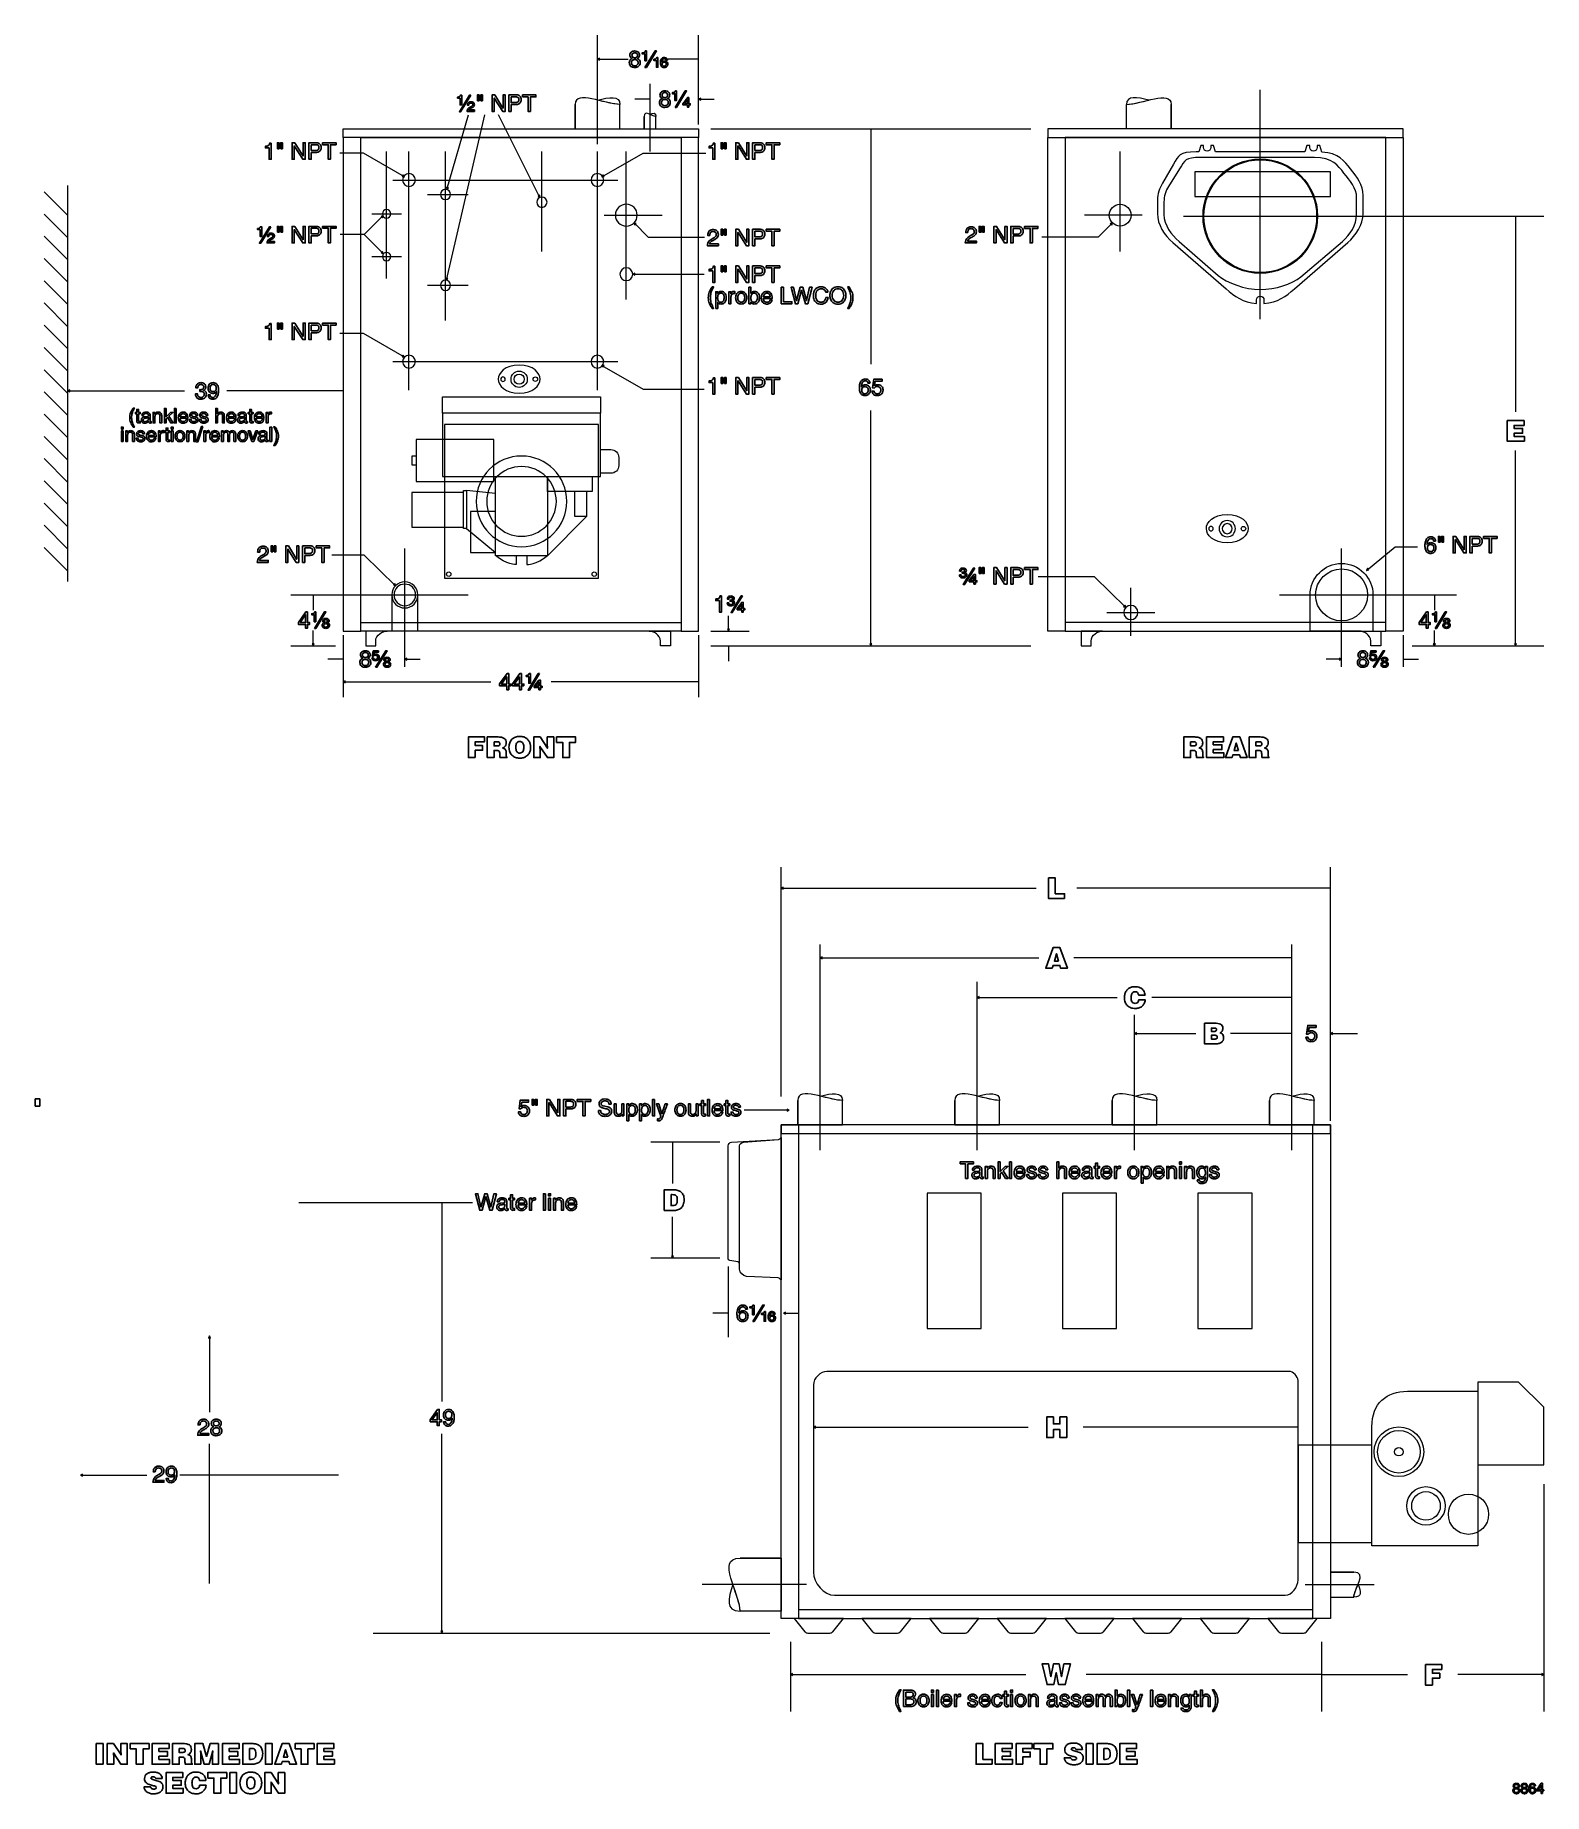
# Model space of a CAD drawing. Header units: inches. Extents: x -3.67 to 3.62, y -4.25 to 4.25.
import ezdxf
from ezdxf.lldxf.tags import DXFTag

# ---------------------------------------------------------------- set-up
doc = ezdxf.new("R2010")
doc.units = ezdxf.units.IN
doc.header["$MEASUREMENT"] = 0
doc.header["$XCLIPFRAME"] = 0
doc.layers.add('Dimensions', color=7, linetype='Continuous')
doc.layers.add('Layer 1', color=7, linetype='Continuous')
tags = doc.linetypes.add('New Line1', pattern=[2.3, 1.3, -0.3, 0.4, -0.3]).pattern_tags.tags
tags[10:11] = [DXFTag(74, 4), DXFTag(75, 0), DXFTag(340, '0'), DXFTag(46, 1.0), DXFTag(50, 0.0), DXFTag(44, 0.0), DXFTag(45, 0.0)]
tags[8:9] = [DXFTag(74, 4), DXFTag(75, 0), DXFTag(340, '0'), DXFTag(46, 1.0), DXFTag(50, 0.0), DXFTag(44, 0.0), DXFTag(45, 0.0)]
tags[6:7] = [DXFTag(74, 4), DXFTag(75, 0), DXFTag(340, '0'), DXFTag(46, 1.0), DXFTag(50, 0.0), DXFTag(44, 0.0), DXFTag(45, 0.0)]
tags[4:5] = [DXFTag(74, 4), DXFTag(75, 0), DXFTag(340, '0'), DXFTag(46, 1.0), DXFTag(50, 0.0), DXFTag(44, 0.0), DXFTag(45, 0.0)]
tags = doc.linetypes.add('New Line10', pattern=[2.3, 1.3, -0.3, 0.4, -0.3]).pattern_tags.tags
tags[10:11] = [DXFTag(74, 4), DXFTag(75, 0), DXFTag(340, '0'), DXFTag(46, 1.0), DXFTag(50, 0.0), DXFTag(44, 0.0), DXFTag(45, 0.0)]
tags[8:9] = [DXFTag(74, 4), DXFTag(75, 0), DXFTag(340, '0'), DXFTag(46, 1.0), DXFTag(50, 0.0), DXFTag(44, 0.0), DXFTag(45, 0.0)]
tags[6:7] = [DXFTag(74, 4), DXFTag(75, 0), DXFTag(340, '0'), DXFTag(46, 1.0), DXFTag(50, 0.0), DXFTag(44, 0.0), DXFTag(45, 0.0)]
tags[4:5] = [DXFTag(74, 4), DXFTag(75, 0), DXFTag(340, '0'), DXFTag(46, 1.0), DXFTag(50, 0.0), DXFTag(44, 0.0), DXFTag(45, 0.0)]
tags = doc.linetypes.add('New Line11', pattern=[2.3, 1.3, -0.3, 0.4, -0.3]).pattern_tags.tags
tags[10:11] = [DXFTag(74, 4), DXFTag(75, 0), DXFTag(340, '0'), DXFTag(46, 1.0), DXFTag(50, 0.0), DXFTag(44, 0.0), DXFTag(45, 0.0)]
tags[8:9] = [DXFTag(74, 4), DXFTag(75, 0), DXFTag(340, '0'), DXFTag(46, 1.0), DXFTag(50, 0.0), DXFTag(44, 0.0), DXFTag(45, 0.0)]
tags[6:7] = [DXFTag(74, 4), DXFTag(75, 0), DXFTag(340, '0'), DXFTag(46, 1.0), DXFTag(50, 0.0), DXFTag(44, 0.0), DXFTag(45, 0.0)]
tags[4:5] = [DXFTag(74, 4), DXFTag(75, 0), DXFTag(340, '0'), DXFTag(46, 1.0), DXFTag(50, 0.0), DXFTag(44, 0.0), DXFTag(45, 0.0)]
tags = doc.linetypes.add('New Line12', pattern=[2.3, 1.3, -0.3, 0.4, -0.3]).pattern_tags.tags
tags[10:11] = [DXFTag(74, 4), DXFTag(75, 0), DXFTag(340, '0'), DXFTag(46, 1.0), DXFTag(50, 0.0), DXFTag(44, 0.0), DXFTag(45, 0.0)]
tags[8:9] = [DXFTag(74, 4), DXFTag(75, 0), DXFTag(340, '0'), DXFTag(46, 1.0), DXFTag(50, 0.0), DXFTag(44, 0.0), DXFTag(45, 0.0)]
tags[6:7] = [DXFTag(74, 4), DXFTag(75, 0), DXFTag(340, '0'), DXFTag(46, 1.0), DXFTag(50, 0.0), DXFTag(44, 0.0), DXFTag(45, 0.0)]
tags[4:5] = [DXFTag(74, 4), DXFTag(75, 0), DXFTag(340, '0'), DXFTag(46, 1.0), DXFTag(50, 0.0), DXFTag(44, 0.0), DXFTag(45, 0.0)]
tags = doc.linetypes.add('New Line13', pattern=[2.3, 1.3, -0.3, 0.4, -0.3]).pattern_tags.tags
tags[10:11] = [DXFTag(74, 4), DXFTag(75, 0), DXFTag(340, '0'), DXFTag(46, 1.0), DXFTag(50, 0.0), DXFTag(44, 0.0), DXFTag(45, 0.0)]
tags[8:9] = [DXFTag(74, 4), DXFTag(75, 0), DXFTag(340, '0'), DXFTag(46, 1.0), DXFTag(50, 0.0), DXFTag(44, 0.0), DXFTag(45, 0.0)]
tags[6:7] = [DXFTag(74, 4), DXFTag(75, 0), DXFTag(340, '0'), DXFTag(46, 1.0), DXFTag(50, 0.0), DXFTag(44, 0.0), DXFTag(45, 0.0)]
tags[4:5] = [DXFTag(74, 4), DXFTag(75, 0), DXFTag(340, '0'), DXFTag(46, 1.0), DXFTag(50, 0.0), DXFTag(44, 0.0), DXFTag(45, 0.0)]
tags = doc.linetypes.add('New Line14', pattern=[2.3, 1.3, -0.3, 0.4, -0.3]).pattern_tags.tags
tags[10:11] = [DXFTag(74, 4), DXFTag(75, 0), DXFTag(340, '0'), DXFTag(46, 1.0), DXFTag(50, 0.0), DXFTag(44, 0.0), DXFTag(45, 0.0)]
tags[8:9] = [DXFTag(74, 4), DXFTag(75, 0), DXFTag(340, '0'), DXFTag(46, 1.0), DXFTag(50, 0.0), DXFTag(44, 0.0), DXFTag(45, 0.0)]
tags[6:7] = [DXFTag(74, 4), DXFTag(75, 0), DXFTag(340, '0'), DXFTag(46, 1.0), DXFTag(50, 0.0), DXFTag(44, 0.0), DXFTag(45, 0.0)]
tags[4:5] = [DXFTag(74, 4), DXFTag(75, 0), DXFTag(340, '0'), DXFTag(46, 1.0), DXFTag(50, 0.0), DXFTag(44, 0.0), DXFTag(45, 0.0)]
tags = doc.linetypes.add('New Line15', pattern=[2.3, 1.3, -0.3, 0.4, -0.3]).pattern_tags.tags
tags[10:11] = [DXFTag(74, 4), DXFTag(75, 0), DXFTag(340, '0'), DXFTag(46, 1.0), DXFTag(50, 0.0), DXFTag(44, 0.0), DXFTag(45, 0.0)]
tags[8:9] = [DXFTag(74, 4), DXFTag(75, 0), DXFTag(340, '0'), DXFTag(46, 1.0), DXFTag(50, 0.0), DXFTag(44, 0.0), DXFTag(45, 0.0)]
tags[6:7] = [DXFTag(74, 4), DXFTag(75, 0), DXFTag(340, '0'), DXFTag(46, 1.0), DXFTag(50, 0.0), DXFTag(44, 0.0), DXFTag(45, 0.0)]
tags[4:5] = [DXFTag(74, 4), DXFTag(75, 0), DXFTag(340, '0'), DXFTag(46, 1.0), DXFTag(50, 0.0), DXFTag(44, 0.0), DXFTag(45, 0.0)]
tags = doc.linetypes.add('New Line16', pattern=[0.6, 0.5, -0.1]).pattern_tags.tags
tags[6:7] = [DXFTag(74, 4), DXFTag(75, 0), DXFTag(340, '0'), DXFTag(46, 1.0), DXFTag(50, 0.0), DXFTag(44, 0.0), DXFTag(45, 0.0)]
tags[4:5] = [DXFTag(74, 4), DXFTag(75, 0), DXFTag(340, '0'), DXFTag(46, 1.0), DXFTag(50, 0.0), DXFTag(44, 0.0), DXFTag(45, 0.0)]
tags = doc.linetypes.add('New Line17', pattern=[0.6, 0.5, -0.1]).pattern_tags.tags
tags[6:7] = [DXFTag(74, 4), DXFTag(75, 0), DXFTag(340, '0'), DXFTag(46, 1.0), DXFTag(50, 0.0), DXFTag(44, 0.0), DXFTag(45, 0.0)]
tags[4:5] = [DXFTag(74, 4), DXFTag(75, 0), DXFTag(340, '0'), DXFTag(46, 1.0), DXFTag(50, 0.0), DXFTag(44, 0.0), DXFTag(45, 0.0)]
tags = doc.linetypes.add('New Line18', pattern=[0.6, 0.5, -0.1]).pattern_tags.tags
tags[6:7] = [DXFTag(74, 4), DXFTag(75, 0), DXFTag(340, '0'), DXFTag(46, 1.0), DXFTag(50, 0.0), DXFTag(44, 0.0), DXFTag(45, 0.0)]
tags[4:5] = [DXFTag(74, 4), DXFTag(75, 0), DXFTag(340, '0'), DXFTag(46, 1.0), DXFTag(50, 0.0), DXFTag(44, 0.0), DXFTag(45, 0.0)]
tags = doc.linetypes.add('New Line19', pattern=[0.6, 0.5, -0.1]).pattern_tags.tags
tags[6:7] = [DXFTag(74, 4), DXFTag(75, 0), DXFTag(340, '0'), DXFTag(46, 1.0), DXFTag(50, 0.0), DXFTag(44, 0.0), DXFTag(45, 0.0)]
tags[4:5] = [DXFTag(74, 4), DXFTag(75, 0), DXFTag(340, '0'), DXFTag(46, 1.0), DXFTag(50, 0.0), DXFTag(44, 0.0), DXFTag(45, 0.0)]
tags = doc.linetypes.add('New Line2', pattern=[2.3, 1.3, -0.3, 0.4, -0.3]).pattern_tags.tags
tags[10:11] = [DXFTag(74, 4), DXFTag(75, 0), DXFTag(340, '0'), DXFTag(46, 1.0), DXFTag(50, 0.0), DXFTag(44, 0.0), DXFTag(45, 0.0)]
tags[8:9] = [DXFTag(74, 4), DXFTag(75, 0), DXFTag(340, '0'), DXFTag(46, 1.0), DXFTag(50, 0.0), DXFTag(44, 0.0), DXFTag(45, 0.0)]
tags[6:7] = [DXFTag(74, 4), DXFTag(75, 0), DXFTag(340, '0'), DXFTag(46, 1.0), DXFTag(50, 0.0), DXFTag(44, 0.0), DXFTag(45, 0.0)]
tags[4:5] = [DXFTag(74, 4), DXFTag(75, 0), DXFTag(340, '0'), DXFTag(46, 1.0), DXFTag(50, 0.0), DXFTag(44, 0.0), DXFTag(45, 0.0)]
tags = doc.linetypes.add('New Line20', pattern=[0.6, 0.5, -0.1]).pattern_tags.tags
tags[6:7] = [DXFTag(74, 4), DXFTag(75, 0), DXFTag(340, '0'), DXFTag(46, 1.0), DXFTag(50, 0.0), DXFTag(44, 0.0), DXFTag(45, 0.0)]
tags[4:5] = [DXFTag(74, 4), DXFTag(75, 0), DXFTag(340, '0'), DXFTag(46, 1.0), DXFTag(50, 0.0), DXFTag(44, 0.0), DXFTag(45, 0.0)]
tags = doc.linetypes.add('New Line21', pattern=[0.6, 0.5, -0.1]).pattern_tags.tags
tags[6:7] = [DXFTag(74, 4), DXFTag(75, 0), DXFTag(340, '0'), DXFTag(46, 1.0), DXFTag(50, 0.0), DXFTag(44, 0.0), DXFTag(45, 0.0)]
tags[4:5] = [DXFTag(74, 4), DXFTag(75, 0), DXFTag(340, '0'), DXFTag(46, 1.0), DXFTag(50, 0.0), DXFTag(44, 0.0), DXFTag(45, 0.0)]
tags = doc.linetypes.add('New Line22', pattern=[2.3, 1.3, -0.3, 0.4, -0.3]).pattern_tags.tags
tags[10:11] = [DXFTag(74, 4), DXFTag(75, 0), DXFTag(340, '0'), DXFTag(46, 1.0), DXFTag(50, 0.0), DXFTag(44, 0.0), DXFTag(45, 0.0)]
tags[8:9] = [DXFTag(74, 4), DXFTag(75, 0), DXFTag(340, '0'), DXFTag(46, 1.0), DXFTag(50, 0.0), DXFTag(44, 0.0), DXFTag(45, 0.0)]
tags[6:7] = [DXFTag(74, 4), DXFTag(75, 0), DXFTag(340, '0'), DXFTag(46, 1.0), DXFTag(50, 0.0), DXFTag(44, 0.0), DXFTag(45, 0.0)]
tags[4:5] = [DXFTag(74, 4), DXFTag(75, 0), DXFTag(340, '0'), DXFTag(46, 1.0), DXFTag(50, 0.0), DXFTag(44, 0.0), DXFTag(45, 0.0)]
tags = doc.linetypes.add('New Line23', pattern=[2.3, 1.3, -0.3, 0.4, -0.3]).pattern_tags.tags
tags[10:11] = [DXFTag(74, 4), DXFTag(75, 0), DXFTag(340, '0'), DXFTag(46, 1.0), DXFTag(50, 0.0), DXFTag(44, 0.0), DXFTag(45, 0.0)]
tags[8:9] = [DXFTag(74, 4), DXFTag(75, 0), DXFTag(340, '0'), DXFTag(46, 1.0), DXFTag(50, 0.0), DXFTag(44, 0.0), DXFTag(45, 0.0)]
tags[6:7] = [DXFTag(74, 4), DXFTag(75, 0), DXFTag(340, '0'), DXFTag(46, 1.0), DXFTag(50, 0.0), DXFTag(44, 0.0), DXFTag(45, 0.0)]
tags[4:5] = [DXFTag(74, 4), DXFTag(75, 0), DXFTag(340, '0'), DXFTag(46, 1.0), DXFTag(50, 0.0), DXFTag(44, 0.0), DXFTag(45, 0.0)]
tags = doc.linetypes.add('New Line24', pattern=[2.3, 1.3, -0.3, 0.4, -0.3]).pattern_tags.tags
tags[10:11] = [DXFTag(74, 4), DXFTag(75, 0), DXFTag(340, '0'), DXFTag(46, 1.0), DXFTag(50, 0.0), DXFTag(44, 0.0), DXFTag(45, 0.0)]
tags[8:9] = [DXFTag(74, 4), DXFTag(75, 0), DXFTag(340, '0'), DXFTag(46, 1.0), DXFTag(50, 0.0), DXFTag(44, 0.0), DXFTag(45, 0.0)]
tags[6:7] = [DXFTag(74, 4), DXFTag(75, 0), DXFTag(340, '0'), DXFTag(46, 1.0), DXFTag(50, 0.0), DXFTag(44, 0.0), DXFTag(45, 0.0)]
tags[4:5] = [DXFTag(74, 4), DXFTag(75, 0), DXFTag(340, '0'), DXFTag(46, 1.0), DXFTag(50, 0.0), DXFTag(44, 0.0), DXFTag(45, 0.0)]
tags = doc.linetypes.add('New Line25', pattern=[2.3, 1.3, -0.3, 0.4, -0.3]).pattern_tags.tags
tags[10:11] = [DXFTag(74, 4), DXFTag(75, 0), DXFTag(340, '0'), DXFTag(46, 1.0), DXFTag(50, 0.0), DXFTag(44, 0.0), DXFTag(45, 0.0)]
tags[8:9] = [DXFTag(74, 4), DXFTag(75, 0), DXFTag(340, '0'), DXFTag(46, 1.0), DXFTag(50, 0.0), DXFTag(44, 0.0), DXFTag(45, 0.0)]
tags[6:7] = [DXFTag(74, 4), DXFTag(75, 0), DXFTag(340, '0'), DXFTag(46, 1.0), DXFTag(50, 0.0), DXFTag(44, 0.0), DXFTag(45, 0.0)]
tags[4:5] = [DXFTag(74, 4), DXFTag(75, 0), DXFTag(340, '0'), DXFTag(46, 1.0), DXFTag(50, 0.0), DXFTag(44, 0.0), DXFTag(45, 0.0)]
tags = doc.linetypes.add('New Line26', pattern=[2.3, 1.3, -0.3, 0.4, -0.3]).pattern_tags.tags
tags[10:11] = [DXFTag(74, 4), DXFTag(75, 0), DXFTag(340, '0'), DXFTag(46, 1.0), DXFTag(50, 0.0), DXFTag(44, 0.0), DXFTag(45, 0.0)]
tags[8:9] = [DXFTag(74, 4), DXFTag(75, 0), DXFTag(340, '0'), DXFTag(46, 1.0), DXFTag(50, 0.0), DXFTag(44, 0.0), DXFTag(45, 0.0)]
tags[6:7] = [DXFTag(74, 4), DXFTag(75, 0), DXFTag(340, '0'), DXFTag(46, 1.0), DXFTag(50, 0.0), DXFTag(44, 0.0), DXFTag(45, 0.0)]
tags[4:5] = [DXFTag(74, 4), DXFTag(75, 0), DXFTag(340, '0'), DXFTag(46, 1.0), DXFTag(50, 0.0), DXFTag(44, 0.0), DXFTag(45, 0.0)]
tags = doc.linetypes.add('New Line27', pattern=[0.6, 0.5, -0.1]).pattern_tags.tags
tags[6:7] = [DXFTag(74, 4), DXFTag(75, 0), DXFTag(340, '0'), DXFTag(46, 1.0), DXFTag(50, 0.0), DXFTag(44, 0.0), DXFTag(45, 0.0)]
tags[4:5] = [DXFTag(74, 4), DXFTag(75, 0), DXFTag(340, '0'), DXFTag(46, 1.0), DXFTag(50, 0.0), DXFTag(44, 0.0), DXFTag(45, 0.0)]
tags = doc.linetypes.add('New Line28', pattern=[0.6, 0.5, -0.1]).pattern_tags.tags
tags[6:7] = [DXFTag(74, 4), DXFTag(75, 0), DXFTag(340, '0'), DXFTag(46, 1.0), DXFTag(50, 0.0), DXFTag(44, 0.0), DXFTag(45, 0.0)]
tags[4:5] = [DXFTag(74, 4), DXFTag(75, 0), DXFTag(340, '0'), DXFTag(46, 1.0), DXFTag(50, 0.0), DXFTag(44, 0.0), DXFTag(45, 0.0)]
tags = doc.linetypes.add('New Line29', pattern=[0.6, 0.5, -0.1]).pattern_tags.tags
tags[6:7] = [DXFTag(74, 4), DXFTag(75, 0), DXFTag(340, '0'), DXFTag(46, 1.0), DXFTag(50, 0.0), DXFTag(44, 0.0), DXFTag(45, 0.0)]
tags[4:5] = [DXFTag(74, 4), DXFTag(75, 0), DXFTag(340, '0'), DXFTag(46, 1.0), DXFTag(50, 0.0), DXFTag(44, 0.0), DXFTag(45, 0.0)]
tags = doc.linetypes.add('New Line3', pattern=[2.3, 1.3, -0.3, 0.4, -0.3]).pattern_tags.tags
tags[10:11] = [DXFTag(74, 4), DXFTag(75, 0), DXFTag(340, '0'), DXFTag(46, 1.0), DXFTag(50, 0.0), DXFTag(44, 0.0), DXFTag(45, 0.0)]
tags[8:9] = [DXFTag(74, 4), DXFTag(75, 0), DXFTag(340, '0'), DXFTag(46, 1.0), DXFTag(50, 0.0), DXFTag(44, 0.0), DXFTag(45, 0.0)]
tags[6:7] = [DXFTag(74, 4), DXFTag(75, 0), DXFTag(340, '0'), DXFTag(46, 1.0), DXFTag(50, 0.0), DXFTag(44, 0.0), DXFTag(45, 0.0)]
tags[4:5] = [DXFTag(74, 4), DXFTag(75, 0), DXFTag(340, '0'), DXFTag(46, 1.0), DXFTag(50, 0.0), DXFTag(44, 0.0), DXFTag(45, 0.0)]
tags = doc.linetypes.add('New Line30', pattern=[2.3, 1.3, -0.3, 0.4, -0.3]).pattern_tags.tags
tags[10:11] = [DXFTag(74, 4), DXFTag(75, 0), DXFTag(340, '0'), DXFTag(46, 1.0), DXFTag(50, 0.0), DXFTag(44, 0.0), DXFTag(45, 0.0)]
tags[8:9] = [DXFTag(74, 4), DXFTag(75, 0), DXFTag(340, '0'), DXFTag(46, 1.0), DXFTag(50, 0.0), DXFTag(44, 0.0), DXFTag(45, 0.0)]
tags[6:7] = [DXFTag(74, 4), DXFTag(75, 0), DXFTag(340, '0'), DXFTag(46, 1.0), DXFTag(50, 0.0), DXFTag(44, 0.0), DXFTag(45, 0.0)]
tags[4:5] = [DXFTag(74, 4), DXFTag(75, 0), DXFTag(340, '0'), DXFTag(46, 1.0), DXFTag(50, 0.0), DXFTag(44, 0.0), DXFTag(45, 0.0)]
tags = doc.linetypes.add('New Line31', pattern=[2.3, 1.3, -0.3, 0.4, -0.3]).pattern_tags.tags
tags[10:11] = [DXFTag(74, 4), DXFTag(75, 0), DXFTag(340, '0'), DXFTag(46, 1.0), DXFTag(50, 0.0), DXFTag(44, 0.0), DXFTag(45, 0.0)]
tags[8:9] = [DXFTag(74, 4), DXFTag(75, 0), DXFTag(340, '0'), DXFTag(46, 1.0), DXFTag(50, 0.0), DXFTag(44, 0.0), DXFTag(45, 0.0)]
tags[6:7] = [DXFTag(74, 4), DXFTag(75, 0), DXFTag(340, '0'), DXFTag(46, 1.0), DXFTag(50, 0.0), DXFTag(44, 0.0), DXFTag(45, 0.0)]
tags[4:5] = [DXFTag(74, 4), DXFTag(75, 0), DXFTag(340, '0'), DXFTag(46, 1.0), DXFTag(50, 0.0), DXFTag(44, 0.0), DXFTag(45, 0.0)]
tags = doc.linetypes.add('New Line32', pattern=[2.3, 1.3, -0.3, 0.4, -0.3]).pattern_tags.tags
tags[10:11] = [DXFTag(74, 4), DXFTag(75, 0), DXFTag(340, '0'), DXFTag(46, 1.0), DXFTag(50, 0.0), DXFTag(44, 0.0), DXFTag(45, 0.0)]
tags[8:9] = [DXFTag(74, 4), DXFTag(75, 0), DXFTag(340, '0'), DXFTag(46, 1.0), DXFTag(50, 0.0), DXFTag(44, 0.0), DXFTag(45, 0.0)]
tags[6:7] = [DXFTag(74, 4), DXFTag(75, 0), DXFTag(340, '0'), DXFTag(46, 1.0), DXFTag(50, 0.0), DXFTag(44, 0.0), DXFTag(45, 0.0)]
tags[4:5] = [DXFTag(74, 4), DXFTag(75, 0), DXFTag(340, '0'), DXFTag(46, 1.0), DXFTag(50, 0.0), DXFTag(44, 0.0), DXFTag(45, 0.0)]
tags = doc.linetypes.add('New Line33', pattern=[2.3, 1.3, -0.3, 0.4, -0.3]).pattern_tags.tags
tags[10:11] = [DXFTag(74, 4), DXFTag(75, 0), DXFTag(340, '0'), DXFTag(46, 1.0), DXFTag(50, 0.0), DXFTag(44, 0.0), DXFTag(45, 0.0)]
tags[8:9] = [DXFTag(74, 4), DXFTag(75, 0), DXFTag(340, '0'), DXFTag(46, 1.0), DXFTag(50, 0.0), DXFTag(44, 0.0), DXFTag(45, 0.0)]
tags[6:7] = [DXFTag(74, 4), DXFTag(75, 0), DXFTag(340, '0'), DXFTag(46, 1.0), DXFTag(50, 0.0), DXFTag(44, 0.0), DXFTag(45, 0.0)]
tags[4:5] = [DXFTag(74, 4), DXFTag(75, 0), DXFTag(340, '0'), DXFTag(46, 1.0), DXFTag(50, 0.0), DXFTag(44, 0.0), DXFTag(45, 0.0)]
tags = doc.linetypes.add('New Line34', pattern=[2.3, 1.3, -0.3, 0.4, -0.3]).pattern_tags.tags
tags[10:11] = [DXFTag(74, 4), DXFTag(75, 0), DXFTag(340, '0'), DXFTag(46, 1.0), DXFTag(50, 0.0), DXFTag(44, 0.0), DXFTag(45, 0.0)]
tags[8:9] = [DXFTag(74, 4), DXFTag(75, 0), DXFTag(340, '0'), DXFTag(46, 1.0), DXFTag(50, 0.0), DXFTag(44, 0.0), DXFTag(45, 0.0)]
tags[6:7] = [DXFTag(74, 4), DXFTag(75, 0), DXFTag(340, '0'), DXFTag(46, 1.0), DXFTag(50, 0.0), DXFTag(44, 0.0), DXFTag(45, 0.0)]
tags[4:5] = [DXFTag(74, 4), DXFTag(75, 0), DXFTag(340, '0'), DXFTag(46, 1.0), DXFTag(50, 0.0), DXFTag(44, 0.0), DXFTag(45, 0.0)]
tags = doc.linetypes.add('New Line35', pattern=[0.6, 0.5, -0.1]).pattern_tags.tags
tags[6:7] = [DXFTag(74, 4), DXFTag(75, 0), DXFTag(340, '0'), DXFTag(46, 1.0), DXFTag(50, 0.0), DXFTag(44, 0.0), DXFTag(45, 0.0)]
tags[4:5] = [DXFTag(74, 4), DXFTag(75, 0), DXFTag(340, '0'), DXFTag(46, 1.0), DXFTag(50, 0.0), DXFTag(44, 0.0), DXFTag(45, 0.0)]
tags = doc.linetypes.add('New Line36', pattern=[0.6, 0.5, -0.1]).pattern_tags.tags
tags[6:7] = [DXFTag(74, 4), DXFTag(75, 0), DXFTag(340, '0'), DXFTag(46, 1.0), DXFTag(50, 0.0), DXFTag(44, 0.0), DXFTag(45, 0.0)]
tags[4:5] = [DXFTag(74, 4), DXFTag(75, 0), DXFTag(340, '0'), DXFTag(46, 1.0), DXFTag(50, 0.0), DXFTag(44, 0.0), DXFTag(45, 0.0)]
tags = doc.linetypes.add('New Line37', pattern=[0.6, 0.5, -0.1]).pattern_tags.tags
tags[6:7] = [DXFTag(74, 4), DXFTag(75, 0), DXFTag(340, '0'), DXFTag(46, 1.0), DXFTag(50, 0.0), DXFTag(44, 0.0), DXFTag(45, 0.0)]
tags[4:5] = [DXFTag(74, 4), DXFTag(75, 0), DXFTag(340, '0'), DXFTag(46, 1.0), DXFTag(50, 0.0), DXFTag(44, 0.0), DXFTag(45, 0.0)]
tags = doc.linetypes.add('New Line38', pattern=[0.6, 0.5, -0.1]).pattern_tags.tags
tags[6:7] = [DXFTag(74, 4), DXFTag(75, 0), DXFTag(340, '0'), DXFTag(46, 1.0), DXFTag(50, 0.0), DXFTag(44, 0.0), DXFTag(45, 0.0)]
tags[4:5] = [DXFTag(74, 4), DXFTag(75, 0), DXFTag(340, '0'), DXFTag(46, 1.0), DXFTag(50, 0.0), DXFTag(44, 0.0), DXFTag(45, 0.0)]
tags = doc.linetypes.add('New Line39', pattern=[0.6, 0.5, -0.1]).pattern_tags.tags
tags[6:7] = [DXFTag(74, 4), DXFTag(75, 0), DXFTag(340, '0'), DXFTag(46, 1.0), DXFTag(50, 0.0), DXFTag(44, 0.0), DXFTag(45, 0.0)]
tags[4:5] = [DXFTag(74, 4), DXFTag(75, 0), DXFTag(340, '0'), DXFTag(46, 1.0), DXFTag(50, 0.0), DXFTag(44, 0.0), DXFTag(45, 0.0)]
tags = doc.linetypes.add('New Line4', pattern=[2.3, 1.3, -0.3, 0.4, -0.3]).pattern_tags.tags
tags[10:11] = [DXFTag(74, 4), DXFTag(75, 0), DXFTag(340, '0'), DXFTag(46, 1.0), DXFTag(50, 0.0), DXFTag(44, 0.0), DXFTag(45, 0.0)]
tags[8:9] = [DXFTag(74, 4), DXFTag(75, 0), DXFTag(340, '0'), DXFTag(46, 1.0), DXFTag(50, 0.0), DXFTag(44, 0.0), DXFTag(45, 0.0)]
tags[6:7] = [DXFTag(74, 4), DXFTag(75, 0), DXFTag(340, '0'), DXFTag(46, 1.0), DXFTag(50, 0.0), DXFTag(44, 0.0), DXFTag(45, 0.0)]
tags[4:5] = [DXFTag(74, 4), DXFTag(75, 0), DXFTag(340, '0'), DXFTag(46, 1.0), DXFTag(50, 0.0), DXFTag(44, 0.0), DXFTag(45, 0.0)]
tags = doc.linetypes.add('New Line40', pattern=[0.6, 0.5, -0.1]).pattern_tags.tags
tags[6:7] = [DXFTag(74, 4), DXFTag(75, 0), DXFTag(340, '0'), DXFTag(46, 1.0), DXFTag(50, 0.0), DXFTag(44, 0.0), DXFTag(45, 0.0)]
tags[4:5] = [DXFTag(74, 4), DXFTag(75, 0), DXFTag(340, '0'), DXFTag(46, 1.0), DXFTag(50, 0.0), DXFTag(44, 0.0), DXFTag(45, 0.0)]
tags = doc.linetypes.add('New Line41', pattern=[0.6, 0.5, -0.1]).pattern_tags.tags
tags[6:7] = [DXFTag(74, 4), DXFTag(75, 0), DXFTag(340, '0'), DXFTag(46, 1.0), DXFTag(50, 0.0), DXFTag(44, 0.0), DXFTag(45, 0.0)]
tags[4:5] = [DXFTag(74, 4), DXFTag(75, 0), DXFTag(340, '0'), DXFTag(46, 1.0), DXFTag(50, 0.0), DXFTag(44, 0.0), DXFTag(45, 0.0)]
tags = doc.linetypes.add('New Line42', pattern=[0.6, 0.5, -0.1]).pattern_tags.tags
tags[6:7] = [DXFTag(74, 4), DXFTag(75, 0), DXFTag(340, '0'), DXFTag(46, 1.0), DXFTag(50, 0.0), DXFTag(44, 0.0), DXFTag(45, 0.0)]
tags[4:5] = [DXFTag(74, 4), DXFTag(75, 0), DXFTag(340, '0'), DXFTag(46, 1.0), DXFTag(50, 0.0), DXFTag(44, 0.0), DXFTag(45, 0.0)]
tags = doc.linetypes.add('New Line43', pattern=[0.6, 0.5, -0.1]).pattern_tags.tags
tags[6:7] = [DXFTag(74, 4), DXFTag(75, 0), DXFTag(340, '0'), DXFTag(46, 1.0), DXFTag(50, 0.0), DXFTag(44, 0.0), DXFTag(45, 0.0)]
tags[4:5] = [DXFTag(74, 4), DXFTag(75, 0), DXFTag(340, '0'), DXFTag(46, 1.0), DXFTag(50, 0.0), DXFTag(44, 0.0), DXFTag(45, 0.0)]
tags = doc.linetypes.add('New Line44', pattern=[0.6, 0.5, -0.1]).pattern_tags.tags
tags[6:7] = [DXFTag(74, 4), DXFTag(75, 0), DXFTag(340, '0'), DXFTag(46, 1.0), DXFTag(50, 0.0), DXFTag(44, 0.0), DXFTag(45, 0.0)]
tags[4:5] = [DXFTag(74, 4), DXFTag(75, 0), DXFTag(340, '0'), DXFTag(46, 1.0), DXFTag(50, 0.0), DXFTag(44, 0.0), DXFTag(45, 0.0)]
tags = doc.linetypes.add('New Line45', pattern=[0.6, 0.5, -0.1]).pattern_tags.tags
tags[6:7] = [DXFTag(74, 4), DXFTag(75, 0), DXFTag(340, '0'), DXFTag(46, 1.0), DXFTag(50, 0.0), DXFTag(44, 0.0), DXFTag(45, 0.0)]
tags[4:5] = [DXFTag(74, 4), DXFTag(75, 0), DXFTag(340, '0'), DXFTag(46, 1.0), DXFTag(50, 0.0), DXFTag(44, 0.0), DXFTag(45, 0.0)]
tags = doc.linetypes.add('New Line46', pattern=[0.6, 0.5, -0.1]).pattern_tags.tags
tags[6:7] = [DXFTag(74, 4), DXFTag(75, 0), DXFTag(340, '0'), DXFTag(46, 1.0), DXFTag(50, 0.0), DXFTag(44, 0.0), DXFTag(45, 0.0)]
tags[4:5] = [DXFTag(74, 4), DXFTag(75, 0), DXFTag(340, '0'), DXFTag(46, 1.0), DXFTag(50, 0.0), DXFTag(44, 0.0), DXFTag(45, 0.0)]
tags = doc.linetypes.add('New Line47', pattern=[2.3, 1.3, -0.3, 0.4, -0.3]).pattern_tags.tags
tags[10:11] = [DXFTag(74, 4), DXFTag(75, 0), DXFTag(340, '0'), DXFTag(46, 1.0), DXFTag(50, 0.0), DXFTag(44, 0.0), DXFTag(45, 0.0)]
tags[8:9] = [DXFTag(74, 4), DXFTag(75, 0), DXFTag(340, '0'), DXFTag(46, 1.0), DXFTag(50, 0.0), DXFTag(44, 0.0), DXFTag(45, 0.0)]
tags[6:7] = [DXFTag(74, 4), DXFTag(75, 0), DXFTag(340, '0'), DXFTag(46, 1.0), DXFTag(50, 0.0), DXFTag(44, 0.0), DXFTag(45, 0.0)]
tags[4:5] = [DXFTag(74, 4), DXFTag(75, 0), DXFTag(340, '0'), DXFTag(46, 1.0), DXFTag(50, 0.0), DXFTag(44, 0.0), DXFTag(45, 0.0)]
tags = doc.linetypes.add('New Line48', pattern=[2.3, 1.3, -0.3, 0.4, -0.3]).pattern_tags.tags
tags[10:11] = [DXFTag(74, 4), DXFTag(75, 0), DXFTag(340, '0'), DXFTag(46, 1.0), DXFTag(50, 0.0), DXFTag(44, 0.0), DXFTag(45, 0.0)]
tags[8:9] = [DXFTag(74, 4), DXFTag(75, 0), DXFTag(340, '0'), DXFTag(46, 1.0), DXFTag(50, 0.0), DXFTag(44, 0.0), DXFTag(45, 0.0)]
tags[6:7] = [DXFTag(74, 4), DXFTag(75, 0), DXFTag(340, '0'), DXFTag(46, 1.0), DXFTag(50, 0.0), DXFTag(44, 0.0), DXFTag(45, 0.0)]
tags[4:5] = [DXFTag(74, 4), DXFTag(75, 0), DXFTag(340, '0'), DXFTag(46, 1.0), DXFTag(50, 0.0), DXFTag(44, 0.0), DXFTag(45, 0.0)]
tags = doc.linetypes.add('New Line49', pattern=[2.3, 1.3, -0.3, 0.4, -0.3]).pattern_tags.tags
tags[10:11] = [DXFTag(74, 4), DXFTag(75, 0), DXFTag(340, '0'), DXFTag(46, 1.0), DXFTag(50, 0.0), DXFTag(44, 0.0), DXFTag(45, 0.0)]
tags[8:9] = [DXFTag(74, 4), DXFTag(75, 0), DXFTag(340, '0'), DXFTag(46, 1.0), DXFTag(50, 0.0), DXFTag(44, 0.0), DXFTag(45, 0.0)]
tags[6:7] = [DXFTag(74, 4), DXFTag(75, 0), DXFTag(340, '0'), DXFTag(46, 1.0), DXFTag(50, 0.0), DXFTag(44, 0.0), DXFTag(45, 0.0)]
tags[4:5] = [DXFTag(74, 4), DXFTag(75, 0), DXFTag(340, '0'), DXFTag(46, 1.0), DXFTag(50, 0.0), DXFTag(44, 0.0), DXFTag(45, 0.0)]
tags = doc.linetypes.add('New Line5', pattern=[2.3, 1.3, -0.3, 0.4, -0.3]).pattern_tags.tags
tags[10:11] = [DXFTag(74, 4), DXFTag(75, 0), DXFTag(340, '0'), DXFTag(46, 1.0), DXFTag(50, 0.0), DXFTag(44, 0.0), DXFTag(45, 0.0)]
tags[8:9] = [DXFTag(74, 4), DXFTag(75, 0), DXFTag(340, '0'), DXFTag(46, 1.0), DXFTag(50, 0.0), DXFTag(44, 0.0), DXFTag(45, 0.0)]
tags[6:7] = [DXFTag(74, 4), DXFTag(75, 0), DXFTag(340, '0'), DXFTag(46, 1.0), DXFTag(50, 0.0), DXFTag(44, 0.0), DXFTag(45, 0.0)]
tags[4:5] = [DXFTag(74, 4), DXFTag(75, 0), DXFTag(340, '0'), DXFTag(46, 1.0), DXFTag(50, 0.0), DXFTag(44, 0.0), DXFTag(45, 0.0)]
tags = doc.linetypes.add('New Line50', pattern=[2.3, 1.3, -0.3, 0.4, -0.3]).pattern_tags.tags
tags[10:11] = [DXFTag(74, 4), DXFTag(75, 0), DXFTag(340, '0'), DXFTag(46, 1.0), DXFTag(50, 0.0), DXFTag(44, 0.0), DXFTag(45, 0.0)]
tags[8:9] = [DXFTag(74, 4), DXFTag(75, 0), DXFTag(340, '0'), DXFTag(46, 1.0), DXFTag(50, 0.0), DXFTag(44, 0.0), DXFTag(45, 0.0)]
tags[6:7] = [DXFTag(74, 4), DXFTag(75, 0), DXFTag(340, '0'), DXFTag(46, 1.0), DXFTag(50, 0.0), DXFTag(44, 0.0), DXFTag(45, 0.0)]
tags[4:5] = [DXFTag(74, 4), DXFTag(75, 0), DXFTag(340, '0'), DXFTag(46, 1.0), DXFTag(50, 0.0), DXFTag(44, 0.0), DXFTag(45, 0.0)]
tags = doc.linetypes.add('New Line51', pattern=[0.6, 0.5, -0.1]).pattern_tags.tags
tags[6:7] = [DXFTag(74, 4), DXFTag(75, 0), DXFTag(340, '0'), DXFTag(46, 1.0), DXFTag(50, 0.0), DXFTag(44, 0.0), DXFTag(45, 0.0)]
tags[4:5] = [DXFTag(74, 4), DXFTag(75, 0), DXFTag(340, '0'), DXFTag(46, 1.0), DXFTag(50, 0.0), DXFTag(44, 0.0), DXFTag(45, 0.0)]
tags = doc.linetypes.add('New Line52', pattern=[0.6, 0.5, -0.1]).pattern_tags.tags
tags[6:7] = [DXFTag(74, 4), DXFTag(75, 0), DXFTag(340, '0'), DXFTag(46, 1.0), DXFTag(50, 0.0), DXFTag(44, 0.0), DXFTag(45, 0.0)]
tags[4:5] = [DXFTag(74, 4), DXFTag(75, 0), DXFTag(340, '0'), DXFTag(46, 1.0), DXFTag(50, 0.0), DXFTag(44, 0.0), DXFTag(45, 0.0)]
tags = doc.linetypes.add('New Line53', pattern=[0.6, 0.5, -0.1]).pattern_tags.tags
tags[6:7] = [DXFTag(74, 4), DXFTag(75, 0), DXFTag(340, '0'), DXFTag(46, 1.0), DXFTag(50, 0.0), DXFTag(44, 0.0), DXFTag(45, 0.0)]
tags[4:5] = [DXFTag(74, 4), DXFTag(75, 0), DXFTag(340, '0'), DXFTag(46, 1.0), DXFTag(50, 0.0), DXFTag(44, 0.0), DXFTag(45, 0.0)]
tags = doc.linetypes.add('New Line54', pattern=[2.3, 1.3, -0.3, 0.4, -0.3]).pattern_tags.tags
tags[10:11] = [DXFTag(74, 4), DXFTag(75, 0), DXFTag(340, '0'), DXFTag(46, 1.0), DXFTag(50, 0.0), DXFTag(44, 0.0), DXFTag(45, 0.0)]
tags[8:9] = [DXFTag(74, 4), DXFTag(75, 0), DXFTag(340, '0'), DXFTag(46, 1.0), DXFTag(50, 0.0), DXFTag(44, 0.0), DXFTag(45, 0.0)]
tags[6:7] = [DXFTag(74, 4), DXFTag(75, 0), DXFTag(340, '0'), DXFTag(46, 1.0), DXFTag(50, 0.0), DXFTag(44, 0.0), DXFTag(45, 0.0)]
tags[4:5] = [DXFTag(74, 4), DXFTag(75, 0), DXFTag(340, '0'), DXFTag(46, 1.0), DXFTag(50, 0.0), DXFTag(44, 0.0), DXFTag(45, 0.0)]
tags = doc.linetypes.add('New Line55', pattern=[0.6, 0.5, -0.1]).pattern_tags.tags
tags[6:7] = [DXFTag(74, 4), DXFTag(75, 0), DXFTag(340, '0'), DXFTag(46, 1.0), DXFTag(50, 0.0), DXFTag(44, 0.0), DXFTag(45, 0.0)]
tags[4:5] = [DXFTag(74, 4), DXFTag(75, 0), DXFTag(340, '0'), DXFTag(46, 1.0), DXFTag(50, 0.0), DXFTag(44, 0.0), DXFTag(45, 0.0)]
tags = doc.linetypes.add('New Line56', pattern=[0.6, 0.5, -0.1]).pattern_tags.tags
tags[6:7] = [DXFTag(74, 4), DXFTag(75, 0), DXFTag(340, '0'), DXFTag(46, 1.0), DXFTag(50, 0.0), DXFTag(44, 0.0), DXFTag(45, 0.0)]
tags[4:5] = [DXFTag(74, 4), DXFTag(75, 0), DXFTag(340, '0'), DXFTag(46, 1.0), DXFTag(50, 0.0), DXFTag(44, 0.0), DXFTag(45, 0.0)]
tags = doc.linetypes.add('New Line57', pattern=[0.6, 0.5, -0.1]).pattern_tags.tags
tags[6:7] = [DXFTag(74, 4), DXFTag(75, 0), DXFTag(340, '0'), DXFTag(46, 1.0), DXFTag(50, 0.0), DXFTag(44, 0.0), DXFTag(45, 0.0)]
tags[4:5] = [DXFTag(74, 4), DXFTag(75, 0), DXFTag(340, '0'), DXFTag(46, 1.0), DXFTag(50, 0.0), DXFTag(44, 0.0), DXFTag(45, 0.0)]
tags = doc.linetypes.add('New Line58', pattern=[2.3, 1.3, -0.3, 0.4, -0.3]).pattern_tags.tags
tags[10:11] = [DXFTag(74, 4), DXFTag(75, 0), DXFTag(340, '0'), DXFTag(46, 1.0), DXFTag(50, 0.0), DXFTag(44, 0.0), DXFTag(45, 0.0)]
tags[8:9] = [DXFTag(74, 4), DXFTag(75, 0), DXFTag(340, '0'), DXFTag(46, 1.0), DXFTag(50, 0.0), DXFTag(44, 0.0), DXFTag(45, 0.0)]
tags[6:7] = [DXFTag(74, 4), DXFTag(75, 0), DXFTag(340, '0'), DXFTag(46, 1.0), DXFTag(50, 0.0), DXFTag(44, 0.0), DXFTag(45, 0.0)]
tags[4:5] = [DXFTag(74, 4), DXFTag(75, 0), DXFTag(340, '0'), DXFTag(46, 1.0), DXFTag(50, 0.0), DXFTag(44, 0.0), DXFTag(45, 0.0)]
tags = doc.linetypes.add('New Line59', pattern=[3.6, 0.1, -0.5, 0.4, -0.5, 0.1, -0.5, 0.4, -0.5, 0.1, -0.5]).pattern_tags.tags
tags[22:23] = [DXFTag(74, 4), DXFTag(75, 0), DXFTag(340, '0'), DXFTag(46, 1.0), DXFTag(50, 0.0), DXFTag(44, 0.0), DXFTag(45, 0.0)]
tags[20:21] = [DXFTag(74, 4), DXFTag(75, 0), DXFTag(340, '0'), DXFTag(46, 1.0), DXFTag(50, 0.0), DXFTag(44, 0.0), DXFTag(45, 0.0)]
tags[18:19] = [DXFTag(74, 4), DXFTag(75, 0), DXFTag(340, '0'), DXFTag(46, 1.0), DXFTag(50, 0.0), DXFTag(44, 0.0), DXFTag(45, 0.0)]
tags[16:17] = [DXFTag(74, 4), DXFTag(75, 0), DXFTag(340, '0'), DXFTag(46, 1.0), DXFTag(50, 0.0), DXFTag(44, 0.0), DXFTag(45, 0.0)]
tags[14:15] = [DXFTag(74, 4), DXFTag(75, 0), DXFTag(340, '0'), DXFTag(46, 1.0), DXFTag(50, 0.0), DXFTag(44, 0.0), DXFTag(45, 0.0)]
tags[12:13] = [DXFTag(74, 4), DXFTag(75, 0), DXFTag(340, '0'), DXFTag(46, 1.0), DXFTag(50, 0.0), DXFTag(44, 0.0), DXFTag(45, 0.0)]
tags[10:11] = [DXFTag(74, 4), DXFTag(75, 0), DXFTag(340, '0'), DXFTag(46, 1.0), DXFTag(50, 0.0), DXFTag(44, 0.0), DXFTag(45, 0.0)]
tags[8:9] = [DXFTag(74, 4), DXFTag(75, 0), DXFTag(340, '0'), DXFTag(46, 1.0), DXFTag(50, 0.0), DXFTag(44, 0.0), DXFTag(45, 0.0)]
tags[6:7] = [DXFTag(74, 4), DXFTag(75, 0), DXFTag(340, '0'), DXFTag(46, 1.0), DXFTag(50, 0.0), DXFTag(44, 0.0), DXFTag(45, 0.0)]
tags[4:5] = [DXFTag(74, 4), DXFTag(75, 0), DXFTag(340, '0'), DXFTag(46, 1.0), DXFTag(50, 0.0), DXFTag(44, 0.0), DXFTag(45, 0.0)]
tags = doc.linetypes.add('New Line6', pattern=[2.3, 1.3, -0.3, 0.4, -0.3]).pattern_tags.tags
tags[10:11] = [DXFTag(74, 4), DXFTag(75, 0), DXFTag(340, '0'), DXFTag(46, 1.0), DXFTag(50, 0.0), DXFTag(44, 0.0), DXFTag(45, 0.0)]
tags[8:9] = [DXFTag(74, 4), DXFTag(75, 0), DXFTag(340, '0'), DXFTag(46, 1.0), DXFTag(50, 0.0), DXFTag(44, 0.0), DXFTag(45, 0.0)]
tags[6:7] = [DXFTag(74, 4), DXFTag(75, 0), DXFTag(340, '0'), DXFTag(46, 1.0), DXFTag(50, 0.0), DXFTag(44, 0.0), DXFTag(45, 0.0)]
tags[4:5] = [DXFTag(74, 4), DXFTag(75, 0), DXFTag(340, '0'), DXFTag(46, 1.0), DXFTag(50, 0.0), DXFTag(44, 0.0), DXFTag(45, 0.0)]
tags = doc.linetypes.add('New Line60', pattern=[0.6, 0.5, -0.1]).pattern_tags.tags
tags[6:7] = [DXFTag(74, 4), DXFTag(75, 0), DXFTag(340, '0'), DXFTag(46, 1.0), DXFTag(50, 0.0), DXFTag(44, 0.0), DXFTag(45, 0.0)]
tags[4:5] = [DXFTag(74, 4), DXFTag(75, 0), DXFTag(340, '0'), DXFTag(46, 1.0), DXFTag(50, 0.0), DXFTag(44, 0.0), DXFTag(45, 0.0)]
tags = doc.linetypes.add('New Line61', pattern=[0.6, 0.5, -0.1]).pattern_tags.tags
tags[6:7] = [DXFTag(74, 4), DXFTag(75, 0), DXFTag(340, '0'), DXFTag(46, 1.0), DXFTag(50, 0.0), DXFTag(44, 0.0), DXFTag(45, 0.0)]
tags[4:5] = [DXFTag(74, 4), DXFTag(75, 0), DXFTag(340, '0'), DXFTag(46, 1.0), DXFTag(50, 0.0), DXFTag(44, 0.0), DXFTag(45, 0.0)]
tags = doc.linetypes.add('New Line62', pattern=[0.6, 0.5, -0.1]).pattern_tags.tags
tags[6:7] = [DXFTag(74, 4), DXFTag(75, 0), DXFTag(340, '0'), DXFTag(46, 1.0), DXFTag(50, 0.0), DXFTag(44, 0.0), DXFTag(45, 0.0)]
tags[4:5] = [DXFTag(74, 4), DXFTag(75, 0), DXFTag(340, '0'), DXFTag(46, 1.0), DXFTag(50, 0.0), DXFTag(44, 0.0), DXFTag(45, 0.0)]
tags = doc.linetypes.add('New Line63', pattern=[0.8, 0.5, -0.3]).pattern_tags.tags
tags[6:7] = [DXFTag(74, 4), DXFTag(75, 0), DXFTag(340, '0'), DXFTag(46, 1.0), DXFTag(50, 0.0), DXFTag(44, 0.0), DXFTag(45, 0.0)]
tags[4:5] = [DXFTag(74, 4), DXFTag(75, 0), DXFTag(340, '0'), DXFTag(46, 1.0), DXFTag(50, 0.0), DXFTag(44, 0.0), DXFTag(45, 0.0)]
tags = doc.linetypes.add('New Line7', pattern=[2.3, 1.3, -0.3, 0.4, -0.3]).pattern_tags.tags
tags[10:11] = [DXFTag(74, 4), DXFTag(75, 0), DXFTag(340, '0'), DXFTag(46, 1.0), DXFTag(50, 0.0), DXFTag(44, 0.0), DXFTag(45, 0.0)]
tags[8:9] = [DXFTag(74, 4), DXFTag(75, 0), DXFTag(340, '0'), DXFTag(46, 1.0), DXFTag(50, 0.0), DXFTag(44, 0.0), DXFTag(45, 0.0)]
tags[6:7] = [DXFTag(74, 4), DXFTag(75, 0), DXFTag(340, '0'), DXFTag(46, 1.0), DXFTag(50, 0.0), DXFTag(44, 0.0), DXFTag(45, 0.0)]
tags[4:5] = [DXFTag(74, 4), DXFTag(75, 0), DXFTag(340, '0'), DXFTag(46, 1.0), DXFTag(50, 0.0), DXFTag(44, 0.0), DXFTag(45, 0.0)]
tags = doc.linetypes.add('New Line8', pattern=[2.3, 1.3, -0.3, 0.4, -0.3]).pattern_tags.tags
tags[10:11] = [DXFTag(74, 4), DXFTag(75, 0), DXFTag(340, '0'), DXFTag(46, 1.0), DXFTag(50, 0.0), DXFTag(44, 0.0), DXFTag(45, 0.0)]
tags[8:9] = [DXFTag(74, 4), DXFTag(75, 0), DXFTag(340, '0'), DXFTag(46, 1.0), DXFTag(50, 0.0), DXFTag(44, 0.0), DXFTag(45, 0.0)]
tags[6:7] = [DXFTag(74, 4), DXFTag(75, 0), DXFTag(340, '0'), DXFTag(46, 1.0), DXFTag(50, 0.0), DXFTag(44, 0.0), DXFTag(45, 0.0)]
tags[4:5] = [DXFTag(74, 4), DXFTag(75, 0), DXFTag(340, '0'), DXFTag(46, 1.0), DXFTag(50, 0.0), DXFTag(44, 0.0), DXFTag(45, 0.0)]
tags = doc.linetypes.add('New Line9', pattern=[2.3, 1.3, -0.3, 0.4, -0.3]).pattern_tags.tags
tags[10:11] = [DXFTag(74, 4), DXFTag(75, 0), DXFTag(340, '0'), DXFTag(46, 1.0), DXFTag(50, 0.0), DXFTag(44, 0.0), DXFTag(45, 0.0)]
tags[8:9] = [DXFTag(74, 4), DXFTag(75, 0), DXFTag(340, '0'), DXFTag(46, 1.0), DXFTag(50, 0.0), DXFTag(44, 0.0), DXFTag(45, 0.0)]
tags[6:7] = [DXFTag(74, 4), DXFTag(75, 0), DXFTag(340, '0'), DXFTag(46, 1.0), DXFTag(50, 0.0), DXFTag(44, 0.0), DXFTag(45, 0.0)]
tags[4:5] = [DXFTag(74, 4), DXFTag(75, 0), DXFTag(340, '0'), DXFTag(46, 1.0), DXFTag(50, 0.0), DXFTag(44, 0.0), DXFTag(45, 0.0)]
picture_1 = doc.add_image_def('image1.jpg', size_in_pixel=(116, 183))

msp = doc.modelspace()

# ---------------------------------------------------------------- linework, layer by layer
at = {"layer": 'Dimensions', "color": 250}
for points, knots in [([(-0.7934, 4.1534), (-0.7934, 4.151), (-0.7929, 4.1487), (-0.792, 4.1466), (-0.792, 4.1466), (-0.7911, 4.1444), (-0.7898, 4.1425), (-0.7882, 4.1409), (-0.7882, 4.1409), (-0.7865, 4.1392), (-0.7846, 4.1379), (-0.7824, 4.137), (-0.7824, 4.137), (-0.7853, 4.136), (-0.7878, 4.1345), (-0.7899, 4.1326), (-0.7899, 4.1326), (-0.7919, 4.1307), (-0.7935, 4.1285), (-0.7945, 4.1259), (-0.7945, 4.1259), (-0.7956, 4.1233), (-0.7962, 4.1205), (-0.7962, 4.1174), (-0.7962, 4.1174), (-0.7962, 4.1133), (-0.7955, 4.1098), (-0.7941, 4.1068), (-0.7941, 4.1068), (-0.7928, 4.1038), (-0.7909, 4.1013), (-0.7885, 4.0993), (-0.7885, 4.0993), (-0.786, 4.0973), (-0.7832, 4.0958), (-0.78, 4.0948), (-0.78, 4.0948), (-0.7767, 4.0939), (-0.7732, 4.0934), (-0.7694, 4.0934), (-0.7694, 4.0934), (-0.7657, 4.0934), (-0.7623, 4.0939), (-0.7592, 4.095), (-0.7592, 4.095), (-0.756, 4.096), (-0.7533, 4.0976), (-0.7509, 4.0997), (-0.7509, 4.0997), (-0.7485, 4.1017), (-0.7467, 4.1042), (-0.7453, 4.1072), (-0.7453, 4.1072), (-0.744, 4.1102), (-0.7433, 4.1135), (-0.7433, 4.1174), (-0.7433, 4.1174), (-0.7433, 4.1223), (-0.7444, 4.1264), (-0.7468, 4.1297), (-0.7468, 4.1297), (-0.7491, 4.1331), (-0.7526, 4.1355), (-0.7573, 4.137), (-0.7573, 4.137), (-0.7551, 4.138), (-0.7532, 4.1393), (-0.7516, 4.141), (-0.7516, 4.141), (-0.75, 4.1427), (-0.7487, 4.1445), (-0.7478, 4.1467), (-0.7478, 4.1467), (-0.7469, 4.1488), (-0.7464, 4.151), (-0.7464, 4.1534), (-0.7464, 4.1534), (-0.7464, 4.1559), (-0.7468, 4.1583), (-0.7477, 4.1607), (-0.7477, 4.1607), (-0.7486, 4.1631), (-0.75, 4.1653), (-0.7519, 4.1672), (-0.7519, 4.1672), (-0.7538, 4.1691), (-0.7563, 4.1706), (-0.7593, 4.1717), (-0.7593, 4.1717), (-0.7623, 4.1729), (-0.766, 4.1735), (-0.7703, 4.1735), (-0.7703, 4.1735), (-0.7733, 4.1735), (-0.7763, 4.173), (-0.779, 4.1722), (-0.779, 4.1722), (-0.7818, 4.1713), (-0.7842, 4.17), (-0.7864, 4.1683), (-0.7864, 4.1683), (-0.7885, 4.1666), (-0.7903, 4.1645), (-0.7915, 4.162), (-0.7915, 4.162), (-0.7927, 4.1595), (-0.7934, 4.1566), (-0.7934, 4.1534)], [0, 0, 0, 0, 0.037037, 0.037037, 0.037037, 0.037037, 0.074074, 0.074074, 0.074074, 0.074074, 0.111111, 0.111111, 0.111111, 0.111111, 0.148148, 0.148148, 0.148148, 0.148148, 0.185185, 0.185185, 0.185185, 0.185185, 0.222222, 0.222222, 0.222222, 0.222222, 0.259259, 0.259259, 0.259259, 0.259259, 0.296296, 0.296296, 0.296296, 0.296296, 0.333333, 0.333333, 0.333333, 0.333333, 0.37037, 0.37037, 0.37037, 0.37037, 0.407407, 0.407407, 0.407407, 0.407407, 0.444444, 0.444444, 0.444444, 0.444444, 0.481481, 0.481481, 0.481481, 0.481481, 0.518519, 0.518519, 0.518519, 0.518519, 0.555556, 0.555556, 0.555556, 0.555556, 0.592593, 0.592593, 0.592593, 0.592593, 0.62963, 0.62963, 0.62963, 0.62963, 0.666667, 0.666667, 0.666667, 0.666667, 0.703704, 0.703704, 0.703704, 0.703704, 0.740741, 0.740741, 0.740741, 0.740741, 0.777778, 0.777778, 0.777778, 0.777778, 0.814815, 0.814815, 0.814815, 0.814815, 0.851852, 0.851852, 0.851852, 0.851852, 0.888889, 0.888889, 0.888889, 0.888889, 0.925926, 0.925926, 0.925926, 0.925926, 0.962963, 0.962963, 0.962963, 0.962963, 1, 1, 1, 1]), ([(-0.7136, 4.1735), (-0.7136, 4.1735), (-0.7188, 4.1735), (-0.7188, 4.1735), (-0.7188, 4.1735), (-0.7193, 4.1711), (-0.7202, 4.1693), (-0.7216, 4.168), (-0.7216, 4.168), (-0.723, 4.1668), (-0.7247, 4.1659), (-0.7268, 4.1654), (-0.7268, 4.1654), (-0.7288, 4.1649), (-0.731, 4.1647), (-0.7334, 4.1647), (-0.7334, 4.1647), (-0.7334, 4.1647), (-0.7334, 4.1597), (-0.7334, 4.1597), (-0.7334, 4.1597), (-0.7334, 4.1597), (-0.721, 4.1597), (-0.721, 4.1597), (-0.721, 4.1597), (-0.721, 4.1597), (-0.721, 4.1263), (-0.721, 4.1263), (-0.721, 4.1263), (-0.721, 4.1263), (-0.7136, 4.1263), (-0.7136, 4.1263), (-0.7136, 4.1263), (-0.7136, 4.1263), (-0.7136, 4.1735), (-0.7136, 4.1735)], [0, 0, 0, 0, 0.111111, 0.111111, 0.111111, 0.111111, 0.222222, 0.222222, 0.222222, 0.222222, 0.333333, 0.333333, 0.333333, 0.333333, 0.444444, 0.444444, 0.444444, 0.444444, 0.555556, 0.555556, 0.555556, 0.555556, 0.666667, 0.666667, 0.666667, 0.666667, 0.777778, 0.777778, 0.777778, 0.777778, 0.888889, 0.888889, 0.888889, 0.888889, 1, 1, 1, 1]), ([(-0.7204, 4.0934), (-0.7204, 4.0934), (-0.7137, 4.0934), (-0.7137, 4.0934), (-0.7137, 4.0934), (-0.7137, 4.0934), (-0.6647, 4.1735), (-0.6647, 4.1735), (-0.6647, 4.1735), (-0.6647, 4.1735), (-0.6714, 4.1735), (-0.6714, 4.1735), (-0.6714, 4.1735), (-0.6714, 4.1735), (-0.7204, 4.0934), (-0.7204, 4.0934)], [0, 0, 0, 0, 0.25, 0.25, 0.25, 0.25, 0.5, 0.5, 0.5, 0.5, 0.75, 0.75, 0.75, 0.75, 1, 1, 1, 1]), ([(-0.7862, 4.1169), (-0.7862, 4.1192), (-0.7857, 4.1213), (-0.7849, 4.1231), (-0.7849, 4.1231), (-0.784, 4.125), (-0.7829, 4.1266), (-0.7813, 4.1279), (-0.7813, 4.1279), (-0.7798, 4.1292), (-0.7781, 4.1302), (-0.776, 4.131), (-0.776, 4.131), (-0.774, 4.1317), (-0.7719, 4.132), (-0.7695, 4.132), (-0.7695, 4.132), (-0.7673, 4.132), (-0.7652, 4.1316), (-0.7632, 4.1309), (-0.7632, 4.1309), (-0.7613, 4.1301), (-0.7595, 4.1291), (-0.7581, 4.1277), (-0.7581, 4.1277), (-0.7566, 4.1264), (-0.7554, 4.1248), (-0.7546, 4.123), (-0.7546, 4.123), (-0.7537, 4.1212), (-0.7533, 4.1192), (-0.7533, 4.117), (-0.7533, 4.117), (-0.7533, 4.1141), (-0.754, 4.1115), (-0.7554, 4.1092), (-0.7554, 4.1092), (-0.7567, 4.1069), (-0.7586, 4.105), (-0.761, 4.1037), (-0.761, 4.1037), (-0.7634, 4.1024), (-0.7662, 4.1017), (-0.7694, 4.1017), (-0.7694, 4.1017), (-0.7727, 4.1017), (-0.7756, 4.1023), (-0.7781, 4.1035), (-0.7781, 4.1035), (-0.7806, 4.1048), (-0.7826, 4.1065), (-0.784, 4.1088), (-0.784, 4.1088), (-0.7854, 4.111), (-0.7862, 4.1138), (-0.7862, 4.1169)], [0, 0, 0, 0, 0.071429, 0.071429, 0.071429, 0.071429, 0.142857, 0.142857, 0.142857, 0.142857, 0.214286, 0.214286, 0.214286, 0.214286, 0.285714, 0.285714, 0.285714, 0.285714, 0.357143, 0.357143, 0.357143, 0.357143, 0.428571, 0.428571, 0.428571, 0.428571, 0.5, 0.5, 0.5, 0.5, 0.571429, 0.571429, 0.571429, 0.571429, 0.642857, 0.642857, 0.642857, 0.642857, 0.714286, 0.714286, 0.714286, 0.714286, 0.785714, 0.785714, 0.785714, 0.785714, 0.857143, 0.857143, 0.857143, 0.857143, 0.928571, 0.928571, 0.928571, 0.928571, 1, 1, 1, 1]), ([(-0.7834, 4.153), (-0.7834, 4.1557), (-0.7827, 4.1579), (-0.7815, 4.1597), (-0.7815, 4.1597), (-0.7803, 4.1615), (-0.7786, 4.1628), (-0.7765, 4.1638), (-0.7765, 4.1638), (-0.7745, 4.1647), (-0.7722, 4.1651), (-0.7696, 4.1651), (-0.7696, 4.1651), (-0.767, 4.1651), (-0.7648, 4.1647), (-0.7628, 4.1638), (-0.7628, 4.1638), (-0.7608, 4.1628), (-0.7593, 4.1615), (-0.7581, 4.1597), (-0.7581, 4.1597), (-0.757, 4.1579), (-0.7564, 4.1557), (-0.7564, 4.153), (-0.7564, 4.153), (-0.7564, 4.1504), (-0.757, 4.1481), (-0.7581, 4.1462), (-0.7581, 4.1462), (-0.7592, 4.1443), (-0.7608, 4.1429), (-0.7627, 4.1419), (-0.7627, 4.1419), (-0.7647, 4.1409), (-0.7669, 4.1404), (-0.7694, 4.1404), (-0.7694, 4.1404), (-0.772, 4.1404), (-0.7744, 4.1408), (-0.7765, 4.1417), (-0.7765, 4.1417), (-0.7786, 4.1426), (-0.7803, 4.144), (-0.7815, 4.1459), (-0.7815, 4.1459), (-0.7827, 4.1478), (-0.7834, 4.1501), (-0.7834, 4.153)], [0, 0, 0, 0, 0.083333, 0.083333, 0.083333, 0.083333, 0.166667, 0.166667, 0.166667, 0.166667, 0.25, 0.25, 0.25, 0.25, 0.333333, 0.333333, 0.333333, 0.333333, 0.416667, 0.416667, 0.416667, 0.416667, 0.5, 0.5, 0.5, 0.5, 0.583333, 0.583333, 0.583333, 0.583333, 0.666667, 0.666667, 0.666667, 0.666667, 0.75, 0.75, 0.75, 0.75, 0.833333, 0.833333, 0.833333, 0.833333, 0.916667, 0.916667, 0.916667, 0.916667, 1, 1, 1, 1]), ([(-0.6581, 4.1419), (-0.6581, 4.1419), (-0.6633, 4.1419), (-0.6633, 4.1419), (-0.6633, 4.1419), (-0.6638, 4.1396), (-0.6647, 4.1378), (-0.6661, 4.1365), (-0.6661, 4.1365), (-0.6675, 4.1352), (-0.6692, 4.1343), (-0.6712, 4.1338), (-0.6712, 4.1338), (-0.6732, 4.1333), (-0.6755, 4.1331), (-0.6778, 4.1331), (-0.6778, 4.1331), (-0.6778, 4.1331), (-0.6778, 4.1281), (-0.6778, 4.1281), (-0.6778, 4.1281), (-0.6778, 4.1281), (-0.6654, 4.1281), (-0.6654, 4.1281), (-0.6654, 4.1281), (-0.6654, 4.1281), (-0.6654, 4.0947), (-0.6654, 4.0947), (-0.6654, 4.0947), (-0.6654, 4.0947), (-0.6581, 4.0947), (-0.6581, 4.0947), (-0.6581, 4.0947), (-0.6581, 4.0947), (-0.6581, 4.1419), (-0.6581, 4.1419)], [0, 0, 0, 0, 0.111111, 0.111111, 0.111111, 0.111111, 0.222222, 0.222222, 0.222222, 0.222222, 0.333333, 0.333333, 0.333333, 0.333333, 0.444444, 0.444444, 0.444444, 0.444444, 0.555556, 0.555556, 0.555556, 0.555556, 0.666667, 0.666667, 0.666667, 0.666667, 0.777778, 0.777778, 0.777778, 0.777778, 0.888889, 0.888889, 0.888889, 0.888889, 1, 1, 1, 1]), ([(-0.6117, 4.1299), (-0.6121, 4.1338), (-0.6135, 4.1367), (-0.6161, 4.1388), (-0.6161, 4.1388), (-0.6186, 4.1409), (-0.622, 4.1419), (-0.6264, 4.1419), (-0.6264, 4.1419), (-0.6301, 4.1419), (-0.6332, 4.1412), (-0.6356, 4.1398), (-0.6356, 4.1398), (-0.6381, 4.1384), (-0.6401, 4.1365), (-0.6415, 4.1341), (-0.6415, 4.1341), (-0.6429, 4.1318), (-0.644, 4.129), (-0.6446, 4.126), (-0.6446, 4.126), (-0.6452, 4.123), (-0.6455, 4.1199), (-0.6455, 4.1166), (-0.6455, 4.1166), (-0.6455, 4.1146), (-0.6454, 4.1125), (-0.6451, 4.1104), (-0.6451, 4.1104), (-0.6448, 4.1083), (-0.6443, 4.1063), (-0.6436, 4.1043), (-0.6436, 4.1043), (-0.6429, 4.1024), (-0.6419, 4.1006), (-0.6406, 4.099), (-0.6406, 4.099), (-0.6392, 4.0975), (-0.6375, 4.0963), (-0.6354, 4.0953), (-0.6354, 4.0953), (-0.6333, 4.0944), (-0.6307, 4.0939), (-0.6276, 4.0939), (-0.6276, 4.0939), (-0.6244, 4.094), (-0.6216, 4.0945), (-0.6194, 4.0954), (-0.6194, 4.0954), (-0.6171, 4.0964), (-0.6153, 4.0977), (-0.614, 4.0993), (-0.614, 4.0993), (-0.6126, 4.1009), (-0.6117, 4.1026), (-0.6111, 4.1044), (-0.6111, 4.1044), (-0.6105, 4.1063), (-0.6102, 4.108), (-0.6102, 4.1098), (-0.6102, 4.1098), (-0.6102, 4.1127), (-0.6108, 4.1153), (-0.6121, 4.1176), (-0.6121, 4.1176), (-0.6134, 4.1199), (-0.6152, 4.1218), (-0.6176, 4.1231), (-0.6176, 4.1231), (-0.62, 4.1244), (-0.6228, 4.1251), (-0.6262, 4.1251), (-0.6262, 4.1251), (-0.6289, 4.1251), (-0.6313, 4.1247), (-0.6333, 4.1238), (-0.6333, 4.1238), (-0.6354, 4.1229), (-0.6371, 4.1217), (-0.6384, 4.1201), (-0.6384, 4.1201), (-0.6384, 4.1201), (-0.6386, 4.1203), (-0.6386, 4.1203), (-0.6386, 4.1203), (-0.6386, 4.1215), (-0.6385, 4.1228), (-0.6382, 4.1242), (-0.6382, 4.1242), (-0.638, 4.1256), (-0.6376, 4.127), (-0.6371, 4.1284), (-0.6371, 4.1284), (-0.6366, 4.1297), (-0.6359, 4.131), (-0.635, 4.1321), (-0.635, 4.1321), (-0.6341, 4.1333), (-0.633, 4.1342), (-0.6316, 4.1349), (-0.6316, 4.1349), (-0.6302, 4.1355), (-0.6286, 4.1359), (-0.6266, 4.1359), (-0.6266, 4.1359), (-0.6243, 4.1359), (-0.6225, 4.1353), (-0.6211, 4.1343), (-0.6211, 4.1343), (-0.6198, 4.1332), (-0.6189, 4.1317), (-0.6186, 4.1299), (-0.6186, 4.1299), (-0.6186, 4.1299), (-0.6117, 4.1299), (-0.6117, 4.1299)], [0, 0, 0, 0, 0.034483, 0.034483, 0.034483, 0.034483, 0.068966, 0.068966, 0.068966, 0.068966, 0.103448, 0.103448, 0.103448, 0.103448, 0.137931, 0.137931, 0.137931, 0.137931, 0.172414, 0.172414, 0.172414, 0.172414, 0.206897, 0.206897, 0.206897, 0.206897, 0.241379, 0.241379, 0.241379, 0.241379, 0.275862, 0.275862, 0.275862, 0.275862, 0.310345, 0.310345, 0.310345, 0.310345, 0.344828, 0.344828, 0.344828, 0.344828, 0.37931, 0.37931, 0.37931, 0.37931, 0.413793, 0.413793, 0.413793, 0.413793, 0.448276, 0.448276, 0.448276, 0.448276, 0.482759, 0.482759, 0.482759, 0.482759, 0.517241, 0.517241, 0.517241, 0.517241, 0.551724, 0.551724, 0.551724, 0.551724, 0.586207, 0.586207, 0.586207, 0.586207, 0.62069, 0.62069, 0.62069, 0.62069, 0.655172, 0.655172, 0.655172, 0.655172, 0.689655, 0.689655, 0.689655, 0.689655, 0.724138, 0.724138, 0.724138, 0.724138, 0.758621, 0.758621, 0.758621, 0.758621, 0.793103, 0.793103, 0.793103, 0.793103, 0.827586, 0.827586, 0.827586, 0.827586, 0.862069, 0.862069, 0.862069, 0.862069, 0.896552, 0.896552, 0.896552, 0.896552, 0.931034, 0.931034, 0.931034, 0.931034, 0.965517, 0.965517, 0.965517, 0.965517, 1, 1, 1, 1]), ([(-0.6372, 4.1095), (-0.6372, 4.1113), (-0.6368, 4.1129), (-0.6361, 4.1143), (-0.6361, 4.1143), (-0.6354, 4.1158), (-0.6343, 4.117), (-0.6328, 4.1178), (-0.6328, 4.1178), (-0.6313, 4.1187), (-0.6295, 4.1191), (-0.6273, 4.1191), (-0.6273, 4.1191), (-0.625, 4.1191), (-0.6232, 4.1187), (-0.6218, 4.1178), (-0.6218, 4.1178), (-0.6204, 4.1169), (-0.6194, 4.1157), (-0.6187, 4.1143), (-0.6187, 4.1143), (-0.6181, 4.1128), (-0.6177, 4.1112), (-0.6177, 4.1094), (-0.6177, 4.1094), (-0.6177, 4.1077), (-0.6181, 4.1061), (-0.6188, 4.1047), (-0.6188, 4.1047), (-0.6195, 4.1033), (-0.6206, 4.1021), (-0.622, 4.1013), (-0.622, 4.1013), (-0.6234, 4.1004), (-0.6252, 4.0999), (-0.6273, 4.0999), (-0.6273, 4.0999), (-0.6295, 4.0999), (-0.6313, 4.1004), (-0.6328, 4.1012), (-0.6328, 4.1012), (-0.6342, 4.102), (-0.6353, 4.1032), (-0.6361, 4.1046), (-0.6361, 4.1046), (-0.6368, 4.1061), (-0.6372, 4.1077), (-0.6372, 4.1095)], [0, 0, 0, 0, 0.083333, 0.083333, 0.083333, 0.083333, 0.166667, 0.166667, 0.166667, 0.166667, 0.25, 0.25, 0.25, 0.25, 0.333333, 0.333333, 0.333333, 0.333333, 0.416667, 0.416667, 0.416667, 0.416667, 0.5, 0.5, 0.5, 0.5, 0.583333, 0.583333, 0.583333, 0.583333, 0.666667, 0.666667, 0.666667, 0.666667, 0.75, 0.75, 0.75, 0.75, 0.833333, 0.833333, 0.833333, 0.833333, 0.916667, 0.916667, 0.916667, 0.916667, 1, 1, 1, 1]), ([(-1.6142, 3.9457), (-1.6142, 3.9457), (-1.6142, 3.9128), (-1.6142, 3.9128), (-1.6142, 3.9128), (-1.6142, 3.9128), (-1.6063, 3.9128), (-1.6063, 3.9128), (-1.6063, 3.9128), (-1.6063, 3.9128), (-1.6063, 3.9597), (-1.6063, 3.9597), (-1.6063, 3.9597), (-1.6063, 3.9597), (-1.6125, 3.9597), (-1.6125, 3.9597), (-1.6125, 3.9597), (-1.613, 3.9578), (-1.6136, 3.9563), (-1.6143, 3.9551), (-1.6143, 3.9551), (-1.6151, 3.954), (-1.616, 3.9531), (-1.617, 3.9526), (-1.617, 3.9526), (-1.6181, 3.952), (-1.6193, 3.9516), (-1.6208, 3.9513), (-1.6208, 3.9513), (-1.6224, 3.9511), (-1.6241, 3.9509), (-1.6262, 3.9508), (-1.6262, 3.9508), (-1.6262, 3.9508), (-1.6262, 3.9457), (-1.6262, 3.9457), (-1.6262, 3.9457), (-1.6262, 3.9457), (-1.6142, 3.9457), (-1.6142, 3.9457)], [0, 0, 0, 0, 0.1, 0.1, 0.1, 0.1, 0.2, 0.2, 0.2, 0.2, 0.3, 0.3, 0.3, 0.3, 0.4, 0.4, 0.4, 0.4, 0.5, 0.5, 0.5, 0.5, 0.6, 0.6, 0.6, 0.6, 0.7, 0.7, 0.7, 0.7, 0.8, 0.8, 0.8, 0.8, 0.9, 0.9, 0.9, 0.9, 1, 1, 1, 1]), ([(-1.5624, 3.9597), (-1.5624, 3.9597), (-1.5687, 3.9597), (-1.5687, 3.9597), (-1.5687, 3.9597), (-1.5687, 3.9597), (-1.6178, 3.8795), (-1.6178, 3.8795), (-1.6178, 3.8795), (-1.6178, 3.8795), (-1.6115, 3.8795), (-1.6115, 3.8795), (-1.6115, 3.8795), (-1.6115, 3.8795), (-1.5624, 3.9597), (-1.5624, 3.9597)], [0, 0, 0, 0, 0.25, 0.25, 0.25, 0.25, 0.5, 0.5, 0.5, 0.5, 0.75, 0.75, 0.75, 0.75, 1, 1, 1, 1]), ([(-1.5722, 3.9117), (-1.5721, 3.9123), (-1.5721, 3.913), (-1.572, 3.9138), (-1.572, 3.9138), (-1.5718, 3.9147), (-1.5716, 3.9156), (-1.5713, 3.9165), (-1.5713, 3.9165), (-1.5709, 3.9175), (-1.5704, 3.9183), (-1.5697, 3.9192), (-1.5697, 3.9192), (-1.569, 3.92), (-1.568, 3.9207), (-1.5668, 3.9212), (-1.5668, 3.9212), (-1.5656, 3.9217), (-1.564, 3.922), (-1.5622, 3.922), (-1.5622, 3.922), (-1.5597, 3.922), (-1.5578, 3.9216), (-1.5564, 3.9208), (-1.5564, 3.9208), (-1.555, 3.9201), (-1.554, 3.9192), (-1.5535, 3.9181), (-1.5535, 3.9181), (-1.5529, 3.917), (-1.5527, 3.9158), (-1.5528, 3.9147), (-1.5528, 3.9147), (-1.5528, 3.9132), (-1.5531, 3.9119), (-1.5535, 3.9108), (-1.5535, 3.9108), (-1.5539, 3.9098), (-1.5546, 3.9089), (-1.5554, 3.9081), (-1.5554, 3.9081), (-1.5562, 3.9074), (-1.5572, 3.9066), (-1.5584, 3.9059), (-1.5584, 3.9059), (-1.5595, 3.9053), (-1.5608, 3.9046), (-1.5623, 3.9038), (-1.5623, 3.9038), (-1.5623, 3.9038), (-1.569, 3.9001), (-1.569, 3.9001), (-1.569, 3.9001), (-1.5711, 3.899), (-1.573, 3.8976), (-1.5747, 3.8959), (-1.5747, 3.8959), (-1.5764, 3.8943), (-1.5777, 3.8923), (-1.5788, 3.8899), (-1.5788, 3.8899), (-1.5798, 3.8876), (-1.5803, 3.8848), (-1.5805, 3.8816), (-1.5805, 3.8816), (-1.5805, 3.8816), (-1.5451, 3.8816), (-1.5451, 3.8816), (-1.5451, 3.8816), (-1.5451, 3.8816), (-1.5451, 3.8884), (-1.5451, 3.8884), (-1.5451, 3.8884), (-1.5451, 3.8884), (-1.5722, 3.8884), (-1.5722, 3.8884), (-1.5722, 3.8884), (-1.5717, 3.8892), (-1.5711, 3.89), (-1.5703, 3.8909), (-1.5703, 3.8909), (-1.5696, 3.8917), (-1.5687, 3.8926), (-1.5676, 3.8934), (-1.5676, 3.8934), (-1.5664, 3.8943), (-1.565, 3.8952), (-1.5633, 3.8961), (-1.5633, 3.8961), (-1.5633, 3.8961), (-1.5583, 3.8987), (-1.5583, 3.8987), (-1.5583, 3.8987), (-1.5558, 3.8999), (-1.5536, 3.9012), (-1.5516, 3.9025), (-1.5516, 3.9025), (-1.5496, 3.9039), (-1.548, 3.9055), (-1.5469, 3.9074), (-1.5469, 3.9074), (-1.5457, 3.9093), (-1.5451, 3.9117), (-1.5451, 3.9145), (-1.5451, 3.9145), (-1.5451, 3.9166), (-1.5455, 3.9186), (-1.5463, 3.9203), (-1.5463, 3.9203), (-1.5471, 3.922), (-1.5483, 3.9235), (-1.5498, 3.9247), (-1.5498, 3.9247), (-1.5512, 3.9259), (-1.553, 3.9268), (-1.5549, 3.9275), (-1.5549, 3.9275), (-1.5569, 3.9281), (-1.559, 3.9285), (-1.5613, 3.9285), (-1.5613, 3.9285), (-1.5624, 3.9285), (-1.5637, 3.9284), (-1.5652, 3.9282), (-1.5652, 3.9282), (-1.5667, 3.928), (-1.5682, 3.9276), (-1.5698, 3.9269), (-1.5698, 3.9269), (-1.5714, 3.9263), (-1.5729, 3.9254), (-1.5742, 3.9242), (-1.5742, 3.9242), (-1.5756, 3.9229), (-1.5767, 3.9213), (-1.5775, 3.9193), (-1.5775, 3.9193), (-1.5784, 3.9172), (-1.5788, 3.9147), (-1.5788, 3.9117), (-1.5788, 3.9117), (-1.5788, 3.9117), (-1.5722, 3.9117), (-1.5722, 3.9117)], [0, 0, 0, 0, 0.027778, 0.027778, 0.027778, 0.027778, 0.055556, 0.055556, 0.055556, 0.055556, 0.083333, 0.083333, 0.083333, 0.083333, 0.111111, 0.111111, 0.111111, 0.111111, 0.138889, 0.138889, 0.138889, 0.138889, 0.166667, 0.166667, 0.166667, 0.166667, 0.194444, 0.194444, 0.194444, 0.194444, 0.222222, 0.222222, 0.222222, 0.222222, 0.25, 0.25, 0.25, 0.25, 0.277778, 0.277778, 0.277778, 0.277778, 0.305556, 0.305556, 0.305556, 0.305556, 0.333333, 0.333333, 0.333333, 0.333333, 0.361111, 0.361111, 0.361111, 0.361111, 0.388889, 0.388889, 0.388889, 0.388889, 0.416667, 0.416667, 0.416667, 0.416667, 0.444444, 0.444444, 0.444444, 0.444444, 0.472222, 0.472222, 0.472222, 0.472222, 0.5, 0.5, 0.5, 0.5, 0.527778, 0.527778, 0.527778, 0.527778, 0.555556, 0.555556, 0.555556, 0.555556, 0.583333, 0.583333, 0.583333, 0.583333, 0.611111, 0.611111, 0.611111, 0.611111, 0.638889, 0.638889, 0.638889, 0.638889, 0.666667, 0.666667, 0.666667, 0.666667, 0.694444, 0.694444, 0.694444, 0.694444, 0.722222, 0.722222, 0.722222, 0.722222, 0.75, 0.75, 0.75, 0.75, 0.777778, 0.777778, 0.777778, 0.777778, 0.805556, 0.805556, 0.805556, 0.805556, 0.833333, 0.833333, 0.833333, 0.833333, 0.861111, 0.861111, 0.861111, 0.861111, 0.888889, 0.888889, 0.888889, 0.888889, 0.916667, 0.916667, 0.916667, 0.916667, 0.944444, 0.944444, 0.944444, 0.944444, 0.972222, 0.972222, 0.972222, 0.972222, 1, 1, 1, 1]), ([(-1.5305, 3.933), (-1.5305, 3.933), (-1.5224, 3.933), (-1.5224, 3.933), (-1.5224, 3.933), (-1.5224, 3.933), (-1.5224, 3.9613), (-1.5224, 3.9613), (-1.5224, 3.9613), (-1.5224, 3.9613), (-1.5305, 3.9613), (-1.5305, 3.9613), (-1.5305, 3.9613), (-1.5305, 3.9613), (-1.5305, 3.933), (-1.5305, 3.933)], [0, 0, 0, 0, 0.25, 0.25, 0.25, 0.25, 0.5, 0.5, 0.5, 0.5, 0.75, 0.75, 0.75, 0.75, 1, 1, 1, 1]), ([(-1.5147, 3.933), (-1.5147, 3.933), (-1.5066, 3.933), (-1.5066, 3.933), (-1.5066, 3.933), (-1.5066, 3.933), (-1.5066, 3.9613), (-1.5066, 3.9613), (-1.5066, 3.9613), (-1.5066, 3.9613), (-1.5147, 3.9613), (-1.5147, 3.9613), (-1.5147, 3.9613), (-1.5147, 3.9613), (-1.5147, 3.933), (-1.5147, 3.933)], [0, 0, 0, 0, 0.25, 0.25, 0.25, 0.25, 0.5, 0.5, 0.5, 0.5, 0.75, 0.75, 0.75, 0.75, 1, 1, 1, 1]), ([(-1.4066, 3.8969), (-1.4066, 3.8969), (-1.4068, 3.8969), (-1.4068, 3.8969), (-1.4068, 3.8969), (-1.4068, 3.8969), (-1.4467, 3.9613), (-1.4467, 3.9613), (-1.4467, 3.9613), (-1.4467, 3.9613), (-1.4595, 3.9613), (-1.4595, 3.9613), (-1.4595, 3.9613), (-1.4595, 3.9613), (-1.4595, 3.8816), (-1.4595, 3.8816), (-1.4595, 3.8816), (-1.4595, 3.8816), (-1.4491, 3.8816), (-1.4491, 3.8816), (-1.4491, 3.8816), (-1.4491, 3.8816), (-1.4491, 3.946), (-1.4491, 3.946), (-1.4491, 3.946), (-1.4491, 3.946), (-1.4488, 3.946), (-1.4488, 3.946), (-1.4488, 3.946), (-1.4488, 3.946), (-1.4083, 3.8816), (-1.4083, 3.8816), (-1.4083, 3.8816), (-1.4083, 3.8816), (-1.3962, 3.8816), (-1.3962, 3.8816), (-1.3962, 3.8816), (-1.3962, 3.8816), (-1.3962, 3.9613), (-1.3962, 3.9613), (-1.3962, 3.9613), (-1.3962, 3.9613), (-1.4066, 3.9613), (-1.4066, 3.9613), (-1.4066, 3.9613), (-1.4066, 3.9613), (-1.4066, 3.8969), (-1.4066, 3.8969)], [0, 0, 0, 0, 0.083333, 0.083333, 0.083333, 0.083333, 0.166667, 0.166667, 0.166667, 0.166667, 0.25, 0.25, 0.25, 0.25, 0.333333, 0.333333, 0.333333, 0.333333, 0.416667, 0.416667, 0.416667, 0.416667, 0.5, 0.5, 0.5, 0.5, 0.583333, 0.583333, 0.583333, 0.583333, 0.666667, 0.666667, 0.666667, 0.666667, 0.75, 0.75, 0.75, 0.75, 0.833333, 0.833333, 0.833333, 0.833333, 0.916667, 0.916667, 0.916667, 0.916667, 1, 1, 1, 1]), ([(-1.3674, 3.9152), (-1.3674, 3.9152), (-1.3423, 3.9152), (-1.3423, 3.9152), (-1.3423, 3.9152), (-1.3388, 3.9153), (-1.3358, 3.9157), (-1.3332, 3.9166), (-1.3332, 3.9166), (-1.3306, 3.9176), (-1.3283, 3.9188), (-1.3265, 3.9204), (-1.3265, 3.9204), (-1.3246, 3.9219), (-1.3231, 3.9238), (-1.322, 3.9258), (-1.322, 3.9258), (-1.3208, 3.9278), (-1.32, 3.9299), (-1.3194, 3.9322), (-1.3194, 3.9322), (-1.3189, 3.9344), (-1.3186, 3.9367), (-1.3186, 3.9389), (-1.3186, 3.9389), (-1.3186, 3.9421), (-1.3192, 3.9451), (-1.3202, 3.9478), (-1.3202, 3.9478), (-1.3213, 3.9506), (-1.3229, 3.9529), (-1.3249, 3.955), (-1.3249, 3.955), (-1.327, 3.957), (-1.3294, 3.9585), (-1.3324, 3.9597), (-1.3324, 3.9597), (-1.3353, 3.9608), (-1.3386, 3.9613), (-1.3423, 3.9613), (-1.3423, 3.9613), (-1.3423, 3.9613), (-1.3782, 3.9613), (-1.3782, 3.9613), (-1.3782, 3.9613), (-1.3782, 3.9613), (-1.3782, 3.8816), (-1.3782, 3.8816), (-1.3782, 3.8816), (-1.3782, 3.8816), (-1.3674, 3.8816), (-1.3674, 3.8816), (-1.3674, 3.8816), (-1.3674, 3.8816), (-1.3674, 3.9152), (-1.3674, 3.9152)], [0, 0, 0, 0, 0.071429, 0.071429, 0.071429, 0.071429, 0.142857, 0.142857, 0.142857, 0.142857, 0.214286, 0.214286, 0.214286, 0.214286, 0.285714, 0.285714, 0.285714, 0.285714, 0.357143, 0.357143, 0.357143, 0.357143, 0.428571, 0.428571, 0.428571, 0.428571, 0.5, 0.5, 0.5, 0.5, 0.571429, 0.571429, 0.571429, 0.571429, 0.642857, 0.642857, 0.642857, 0.642857, 0.714286, 0.714286, 0.714286, 0.714286, 0.785714, 0.785714, 0.785714, 0.785714, 0.857143, 0.857143, 0.857143, 0.857143, 0.928571, 0.928571, 0.928571, 0.928571, 1, 1, 1, 1]), ([(-1.3674, 3.9521), (-1.3674, 3.9521), (-1.3455, 3.9521), (-1.3455, 3.9521), (-1.3455, 3.9521), (-1.3425, 3.9521), (-1.3398, 3.9518), (-1.3375, 3.9509), (-1.3375, 3.9509), (-1.3351, 3.9501), (-1.3332, 3.9487), (-1.3318, 3.9467), (-1.3318, 3.9467), (-1.3305, 3.9448), (-1.3298, 3.9421), (-1.3297, 3.9388), (-1.3297, 3.9388), (-1.3298, 3.9352), (-1.3304, 3.9324), (-1.3318, 3.9303), (-1.3318, 3.9303), (-1.3331, 3.9282), (-1.335, 3.9267), (-1.3375, 3.9258), (-1.3375, 3.9258), (-1.3399, 3.9249), (-1.3427, 3.9244), (-1.346, 3.9245), (-1.346, 3.9245), (-1.346, 3.9245), (-1.3674, 3.9245), (-1.3674, 3.9245), (-1.3674, 3.9245), (-1.3674, 3.9245), (-1.3674, 3.9521), (-1.3674, 3.9521)], [0, 0, 0, 0, 0.111111, 0.111111, 0.111111, 0.111111, 0.222222, 0.222222, 0.222222, 0.222222, 0.333333, 0.333333, 0.333333, 0.333333, 0.444444, 0.444444, 0.444444, 0.444444, 0.555556, 0.555556, 0.555556, 0.555556, 0.666667, 0.666667, 0.666667, 0.666667, 0.777778, 0.777778, 0.777778, 0.777778, 0.888889, 0.888889, 0.888889, 0.888889, 1, 1, 1, 1]), ([(-1.3121, 3.9518), (-1.3121, 3.9518), (-1.2851, 3.9518), (-1.2851, 3.9518), (-1.2851, 3.9518), (-1.2851, 3.9518), (-1.2851, 3.8816), (-1.2851, 3.8816), (-1.2851, 3.8816), (-1.2851, 3.8816), (-1.2743, 3.8816), (-1.2743, 3.8816), (-1.2743, 3.8816), (-1.2743, 3.8816), (-1.2743, 3.9518), (-1.2743, 3.9518), (-1.2743, 3.9518), (-1.2743, 3.9518), (-1.2473, 3.9518), (-1.2473, 3.9518), (-1.2473, 3.9518), (-1.2473, 3.9518), (-1.2473, 3.9613), (-1.2473, 3.9613), (-1.2473, 3.9613), (-1.2473, 3.9613), (-1.3121, 3.9613), (-1.3121, 3.9613), (-1.3121, 3.9613), (-1.3121, 3.9613), (-1.3121, 3.9518), (-1.3121, 3.9518)], [0, 0, 0, 0, 0.125, 0.125, 0.125, 0.125, 0.25, 0.25, 0.25, 0.25, 0.375, 0.375, 0.375, 0.375, 0.5, 0.5, 0.5, 0.5, 0.625, 0.625, 0.625, 0.625, 0.75, 0.75, 0.75, 0.75, 0.875, 0.875, 0.875, 0.875, 1, 1, 1, 1]), ([(-0.6479, 3.9608), (-0.6479, 3.9584), (-0.6474, 3.9562), (-0.6465, 3.954), (-0.6465, 3.954), (-0.6456, 3.9519), (-0.6443, 3.95), (-0.6426, 3.9483), (-0.6426, 3.9483), (-0.641, 3.9467), (-0.6391, 3.9454), (-0.6369, 3.9445), (-0.6369, 3.9445), (-0.6398, 3.9434), (-0.6423, 3.942), (-0.6444, 3.9401), (-0.6444, 3.9401), (-0.6464, 3.9382), (-0.6479, 3.936), (-0.649, 3.9334), (-0.649, 3.9334), (-0.6501, 3.9308), (-0.6506, 3.928), (-0.6506, 3.9248), (-0.6506, 3.9248), (-0.6506, 3.9208), (-0.6499, 3.9173), (-0.6486, 3.9143), (-0.6486, 3.9143), (-0.6472, 3.9113), (-0.6454, 3.9088), (-0.6429, 3.9068), (-0.6429, 3.9068), (-0.6405, 3.9048), (-0.6377, 3.9033), (-0.6344, 3.9023), (-0.6344, 3.9023), (-0.6312, 3.9013), (-0.6277, 3.9008), (-0.6239, 3.9008), (-0.6239, 3.9008), (-0.6202, 3.9008), (-0.6168, 3.9014), (-0.6136, 3.9024), (-0.6136, 3.9024), (-0.6105, 3.9035), (-0.6077, 3.9051), (-0.6054, 3.9071), (-0.6054, 3.9071), (-0.603, 3.9092), (-0.6011, 3.9117), (-0.5998, 3.9147), (-0.5998, 3.9147), (-0.5985, 3.9176), (-0.5978, 3.921), (-0.5978, 3.9248), (-0.5978, 3.9248), (-0.5978, 3.9297), (-0.5989, 3.9339), (-0.6012, 3.9372), (-0.6012, 3.9372), (-0.6035, 3.9406), (-0.607, 3.943), (-0.6118, 3.9445), (-0.6118, 3.9445), (-0.6096, 3.9455), (-0.6077, 3.9468), (-0.6061, 3.9485), (-0.6061, 3.9485), (-0.6044, 3.9501), (-0.6032, 3.952), (-0.6023, 3.9541), (-0.6023, 3.9541), (-0.6014, 3.9562), (-0.6009, 3.9585), (-0.6009, 3.9608), (-0.6009, 3.9608), (-0.6009, 3.9634), (-0.6013, 3.9658), (-0.6022, 3.9682), (-0.6022, 3.9682), (-0.6031, 3.9706), (-0.6045, 3.9727), (-0.6064, 3.9746), (-0.6064, 3.9746), (-0.6083, 3.9766), (-0.6107, 3.9781), (-0.6138, 3.9792), (-0.6138, 3.9792), (-0.6168, 3.9803), (-0.6205, 3.9809), (-0.6248, 3.9809), (-0.6248, 3.9809), (-0.6278, 3.9809), (-0.6307, 3.9805), (-0.6335, 3.9796), (-0.6335, 3.9796), (-0.6362, 3.9788), (-0.6387, 3.9775), (-0.6409, 3.9758), (-0.6409, 3.9758), (-0.643, 3.9741), (-0.6447, 3.972), (-0.646, 3.9695), (-0.646, 3.9695), (-0.6472, 3.967), (-0.6479, 3.9641), (-0.6479, 3.9608)], [0, 0, 0, 0, 0.037037, 0.037037, 0.037037, 0.037037, 0.074074, 0.074074, 0.074074, 0.074074, 0.111111, 0.111111, 0.111111, 0.111111, 0.148148, 0.148148, 0.148148, 0.148148, 0.185185, 0.185185, 0.185185, 0.185185, 0.222222, 0.222222, 0.222222, 0.222222, 0.259259, 0.259259, 0.259259, 0.259259, 0.296296, 0.296296, 0.296296, 0.296296, 0.333333, 0.333333, 0.333333, 0.333333, 0.37037, 0.37037, 0.37037, 0.37037, 0.407407, 0.407407, 0.407407, 0.407407, 0.444444, 0.444444, 0.444444, 0.444444, 0.481481, 0.481481, 0.481481, 0.481481, 0.518519, 0.518519, 0.518519, 0.518519, 0.555556, 0.555556, 0.555556, 0.555556, 0.592593, 0.592593, 0.592593, 0.592593, 0.62963, 0.62963, 0.62963, 0.62963, 0.666667, 0.666667, 0.666667, 0.666667, 0.703704, 0.703704, 0.703704, 0.703704, 0.740741, 0.740741, 0.740741, 0.740741, 0.777778, 0.777778, 0.777778, 0.777778, 0.814815, 0.814815, 0.814815, 0.814815, 0.851852, 0.851852, 0.851852, 0.851852, 0.888889, 0.888889, 0.888889, 0.888889, 0.925926, 0.925926, 0.925926, 0.925926, 0.962963, 0.962963, 0.962963, 0.962963, 1, 1, 1, 1]), ([(-0.6406, 3.9244), (-0.6406, 3.9267), (-0.6402, 3.9287), (-0.6394, 3.9306), (-0.6394, 3.9306), (-0.6385, 3.9324), (-0.6373, 3.934), (-0.6358, 3.9354), (-0.6358, 3.9354), (-0.6343, 3.9367), (-0.6325, 3.9377), (-0.6305, 3.9384), (-0.6305, 3.9384), (-0.6285, 3.9391), (-0.6263, 3.9395), (-0.624, 3.9395), (-0.624, 3.9395), (-0.6217, 3.9395), (-0.6196, 3.9391), (-0.6177, 3.9384), (-0.6177, 3.9384), (-0.6157, 3.9376), (-0.614, 3.9366), (-0.6125, 3.9352), (-0.6125, 3.9352), (-0.6111, 3.9339), (-0.6099, 3.9323), (-0.609, 3.9305), (-0.609, 3.9305), (-0.6082, 3.9286), (-0.6078, 3.9266), (-0.6078, 3.9245), (-0.6078, 3.9245), (-0.6078, 3.9216), (-0.6085, 3.9189), (-0.6098, 3.9166), (-0.6098, 3.9166), (-0.6112, 3.9143), (-0.6131, 3.9125), (-0.6155, 3.9112), (-0.6155, 3.9112), (-0.6179, 3.9099), (-0.6207, 3.9092), (-0.6239, 3.9092), (-0.6239, 3.9092), (-0.6271, 3.9092), (-0.6301, 3.9098), (-0.6326, 3.911), (-0.6326, 3.911), (-0.6351, 3.9122), (-0.637, 3.914), (-0.6385, 3.9162), (-0.6385, 3.9162), (-0.6399, 3.9185), (-0.6406, 3.9212), (-0.6406, 3.9244)], [0, 0, 0, 0, 0.071429, 0.071429, 0.071429, 0.071429, 0.142857, 0.142857, 0.142857, 0.142857, 0.214286, 0.214286, 0.214286, 0.214286, 0.285714, 0.285714, 0.285714, 0.285714, 0.357143, 0.357143, 0.357143, 0.357143, 0.428571, 0.428571, 0.428571, 0.428571, 0.5, 0.5, 0.5, 0.5, 0.571429, 0.571429, 0.571429, 0.571429, 0.642857, 0.642857, 0.642857, 0.642857, 0.714286, 0.714286, 0.714286, 0.714286, 0.785714, 0.785714, 0.785714, 0.785714, 0.857143, 0.857143, 0.857143, 0.857143, 0.928571, 0.928571, 0.928571, 0.928571, 1, 1, 1, 1]), ([(-0.6379, 3.9605), (-0.6378, 3.9631), (-0.6372, 3.9654), (-0.636, 3.9671), (-0.636, 3.9671), (-0.6347, 3.9689), (-0.6331, 3.9703), (-0.631, 3.9712), (-0.631, 3.9712), (-0.6289, 3.9721), (-0.6266, 3.9726), (-0.6241, 3.9726), (-0.6241, 3.9726), (-0.6215, 3.9726), (-0.6192, 3.9721), (-0.6173, 3.9712), (-0.6173, 3.9712), (-0.6153, 3.9703), (-0.6137, 3.9689), (-0.6126, 3.9671), (-0.6126, 3.9671), (-0.6115, 3.9654), (-0.6109, 3.9631), (-0.6109, 3.9605), (-0.6109, 3.9605), (-0.6109, 3.9578), (-0.6115, 3.9556), (-0.6126, 3.9537), (-0.6126, 3.9537), (-0.6137, 3.9518), (-0.6152, 3.9503), (-0.6172, 3.9493), (-0.6172, 3.9493), (-0.6191, 3.9484), (-0.6214, 3.9478), (-0.6239, 3.9478), (-0.6239, 3.9478), (-0.6265, 3.9478), (-0.6289, 3.9483), (-0.631, 3.9492), (-0.631, 3.9492), (-0.6331, 3.9501), (-0.6347, 3.9515), (-0.636, 3.9534), (-0.636, 3.9534), (-0.6372, 3.9552), (-0.6378, 3.9576), (-0.6379, 3.9605)], [0, 0, 0, 0, 0.083333, 0.083333, 0.083333, 0.083333, 0.166667, 0.166667, 0.166667, 0.166667, 0.25, 0.25, 0.25, 0.25, 0.333333, 0.333333, 0.333333, 0.333333, 0.416667, 0.416667, 0.416667, 0.416667, 0.5, 0.5, 0.5, 0.5, 0.583333, 0.583333, 0.583333, 0.583333, 0.666667, 0.666667, 0.666667, 0.666667, 0.75, 0.75, 0.75, 0.75, 0.833333, 0.833333, 0.833333, 0.833333, 0.916667, 0.916667, 0.916667, 0.916667, 1, 1, 1, 1]), ([(-0.5681, 3.9809), (-0.5681, 3.9809), (-0.5733, 3.9809), (-0.5733, 3.9809), (-0.5733, 3.9809), (-0.5738, 3.9786), (-0.5747, 3.9768), (-0.5761, 3.9755), (-0.5761, 3.9755), (-0.5775, 3.9742), (-0.5792, 3.9734), (-0.5812, 3.9729), (-0.5812, 3.9729), (-0.5833, 3.9724), (-0.5855, 3.9721), (-0.5879, 3.9722), (-0.5879, 3.9722), (-0.5879, 3.9722), (-0.5879, 3.9672), (-0.5879, 3.9672), (-0.5879, 3.9672), (-0.5879, 3.9672), (-0.5754, 3.9672), (-0.5754, 3.9672), (-0.5754, 3.9672), (-0.5754, 3.9672), (-0.5754, 3.9337), (-0.5754, 3.9337), (-0.5754, 3.9337), (-0.5754, 3.9337), (-0.5681, 3.9337), (-0.5681, 3.9337), (-0.5681, 3.9337), (-0.5681, 3.9337), (-0.5681, 3.9809), (-0.5681, 3.9809)], [0, 0, 0, 0, 0.111111, 0.111111, 0.111111, 0.111111, 0.222222, 0.222222, 0.222222, 0.222222, 0.333333, 0.333333, 0.333333, 0.333333, 0.444444, 0.444444, 0.444444, 0.444444, 0.555556, 0.555556, 0.555556, 0.555556, 0.666667, 0.666667, 0.666667, 0.666667, 0.777778, 0.777778, 0.777778, 0.777778, 0.888889, 0.888889, 0.888889, 0.888889, 1, 1, 1, 1]), ([(-0.5749, 3.9008), (-0.5749, 3.9008), (-0.5682, 3.9008), (-0.5682, 3.9008), (-0.5682, 3.9008), (-0.5682, 3.9008), (-0.5192, 3.9809), (-0.5192, 3.9809), (-0.5192, 3.9809), (-0.5192, 3.9809), (-0.5259, 3.9809), (-0.5259, 3.9809), (-0.5259, 3.9809), (-0.5259, 3.9809), (-0.5749, 3.9008), (-0.5749, 3.9008)], [0, 0, 0, 0, 0.25, 0.25, 0.25, 0.25, 0.5, 0.5, 0.5, 0.5, 0.75, 0.75, 0.75, 0.75, 1, 1, 1, 1]), ([(-0.5084, 3.9494), (-0.5084, 3.9494), (-0.5134, 3.9494), (-0.5134, 3.9494), (-0.5134, 3.9494), (-0.5134, 3.9494), (-0.5372, 3.9187), (-0.5372, 3.9187), (-0.5372, 3.9187), (-0.5372, 3.9187), (-0.5372, 3.9129), (-0.5372, 3.9129), (-0.5372, 3.9129), (-0.5372, 3.9129), (-0.5149, 3.9129), (-0.5149, 3.9129), (-0.5149, 3.9129), (-0.5149, 3.9129), (-0.5149, 3.9022), (-0.5149, 3.9022), (-0.5149, 3.9022), (-0.5149, 3.9022), (-0.5084, 3.9022), (-0.5084, 3.9022), (-0.5084, 3.9022), (-0.5084, 3.9022), (-0.5084, 3.9129), (-0.5084, 3.9129), (-0.5084, 3.9129), (-0.5084, 3.9129), (-0.5014, 3.9129), (-0.5014, 3.9129), (-0.5014, 3.9129), (-0.5014, 3.9129), (-0.5014, 3.9189), (-0.5014, 3.9189), (-0.5014, 3.9189), (-0.5014, 3.9189), (-0.5084, 3.9189), (-0.5084, 3.9189), (-0.5084, 3.9189), (-0.5084, 3.9189), (-0.5084, 3.9494), (-0.5084, 3.9494)], [0, 0, 0, 0, 0.090909, 0.090909, 0.090909, 0.090909, 0.181818, 0.181818, 0.181818, 0.181818, 0.272727, 0.272727, 0.272727, 0.272727, 0.363636, 0.363636, 0.363636, 0.363636, 0.454545, 0.454545, 0.454545, 0.454545, 0.545455, 0.545455, 0.545455, 0.545455, 0.636364, 0.636364, 0.636364, 0.636364, 0.727273, 0.727273, 0.727273, 0.727273, 0.818182, 0.818182, 0.818182, 0.818182, 0.909091, 0.909091, 0.909091, 0.909091, 1, 1, 1, 1]), ([(-0.5299, 3.9189), (-0.5299, 3.9189), (-0.5151, 3.9386), (-0.5151, 3.9386), (-0.5151, 3.9386), (-0.5151, 3.9386), (-0.5149, 3.9386), (-0.5149, 3.9386), (-0.5149, 3.9386), (-0.5149, 3.9386), (-0.5149, 3.9189), (-0.5149, 3.9189), (-0.5149, 3.9189), (-0.5149, 3.9189), (-0.5299, 3.9189), (-0.5299, 3.9189)], [0, 0, 0, 0, 0.25, 0.25, 0.25, 0.25, 0.5, 0.5, 0.5, 0.5, 0.75, 0.75, 0.75, 0.75, 1, 1, 1, 1]), ([(-2.5269, 3.7281), (-2.5269, 3.7281), (-2.5346, 3.7281), (-2.5346, 3.7281), (-2.5346, 3.7281), (-2.5353, 3.7249), (-2.5363, 3.7224), (-2.5374, 3.7205), (-2.5374, 3.7205), (-2.5385, 3.7186), (-2.5399, 3.7171), (-2.5415, 3.7162), (-2.5415, 3.7162), (-2.5431, 3.7152), (-2.5451, 3.7145), (-2.5474, 3.7141), (-2.5474, 3.7141), (-2.5497, 3.7137), (-2.5524, 3.7134), (-2.5556, 3.7132), (-2.5556, 3.7132), (-2.5556, 3.7132), (-2.5556, 3.7054), (-2.5556, 3.7054), (-2.5556, 3.7054), (-2.5556, 3.7054), (-2.5373, 3.7054), (-2.5373, 3.7054), (-2.5373, 3.7054), (-2.5373, 3.7054), (-2.5373, 3.65), (-2.5373, 3.65), (-2.5373, 3.65), (-2.5373, 3.65), (-2.5269, 3.65), (-2.5269, 3.65), (-2.5269, 3.65), (-2.5269, 3.65), (-2.5269, 3.7281), (-2.5269, 3.7281)], [0, 0, 0, 0, 0.1, 0.1, 0.1, 0.1, 0.2, 0.2, 0.2, 0.2, 0.3, 0.3, 0.3, 0.3, 0.4, 0.4, 0.4, 0.4, 0.5, 0.5, 0.5, 0.5, 0.6, 0.6, 0.6, 0.6, 0.7, 0.7, 0.7, 0.7, 0.8, 0.8, 0.8, 0.8, 0.9, 0.9, 0.9, 0.9, 1, 1, 1, 1]), ([(-2.4972, 3.7014), (-2.4972, 3.7014), (-2.4891, 3.7014), (-2.4891, 3.7014), (-2.4891, 3.7014), (-2.4891, 3.7014), (-2.4891, 3.7297), (-2.4891, 3.7297), (-2.4891, 3.7297), (-2.4891, 3.7297), (-2.4972, 3.7297), (-2.4972, 3.7297), (-2.4972, 3.7297), (-2.4972, 3.7297), (-2.4972, 3.7014), (-2.4972, 3.7014)], [0, 0, 0, 0, 0.25, 0.25, 0.25, 0.25, 0.5, 0.5, 0.5, 0.5, 0.75, 0.75, 0.75, 0.75, 1, 1, 1, 1]), ([(-2.4815, 3.7014), (-2.4815, 3.7014), (-2.4734, 3.7014), (-2.4734, 3.7014), (-2.4734, 3.7014), (-2.4734, 3.7014), (-2.4734, 3.7297), (-2.4734, 3.7297), (-2.4734, 3.7297), (-2.4734, 3.7297), (-2.4815, 3.7297), (-2.4815, 3.7297), (-2.4815, 3.7297), (-2.4815, 3.7297), (-2.4815, 3.7014), (-2.4815, 3.7014)], [0, 0, 0, 0, 0.25, 0.25, 0.25, 0.25, 0.5, 0.5, 0.5, 0.5, 0.75, 0.75, 0.75, 0.75, 1, 1, 1, 1]), ([(-2.3733, 3.6653), (-2.3733, 3.6653), (-2.3736, 3.6653), (-2.3736, 3.6653), (-2.3736, 3.6653), (-2.3736, 3.6653), (-2.4135, 3.7297), (-2.4135, 3.7297), (-2.4135, 3.7297), (-2.4135, 3.7297), (-2.4262, 3.7297), (-2.4262, 3.7297), (-2.4262, 3.7297), (-2.4262, 3.7297), (-2.4262, 3.65), (-2.4262, 3.65), (-2.4262, 3.65), (-2.4262, 3.65), (-2.4158, 3.65), (-2.4158, 3.65), (-2.4158, 3.65), (-2.4158, 3.65), (-2.4158, 3.7144), (-2.4158, 3.7144), (-2.4158, 3.7144), (-2.4158, 3.7144), (-2.4156, 3.7144), (-2.4156, 3.7144), (-2.4156, 3.7144), (-2.4156, 3.7144), (-2.375, 3.65), (-2.375, 3.65), (-2.375, 3.65), (-2.375, 3.65), (-2.3629, 3.65), (-2.3629, 3.65), (-2.3629, 3.65), (-2.3629, 3.65), (-2.3629, 3.7297), (-2.3629, 3.7297), (-2.3629, 3.7297), (-2.3629, 3.7297), (-2.3733, 3.7297), (-2.3733, 3.7297), (-2.3733, 3.7297), (-2.3733, 3.7297), (-2.3733, 3.6653), (-2.3733, 3.6653)], [0, 0, 0, 0, 0.083333, 0.083333, 0.083333, 0.083333, 0.166667, 0.166667, 0.166667, 0.166667, 0.25, 0.25, 0.25, 0.25, 0.333333, 0.333333, 0.333333, 0.333333, 0.416667, 0.416667, 0.416667, 0.416667, 0.5, 0.5, 0.5, 0.5, 0.583333, 0.583333, 0.583333, 0.583333, 0.666667, 0.666667, 0.666667, 0.666667, 0.75, 0.75, 0.75, 0.75, 0.833333, 0.833333, 0.833333, 0.833333, 0.916667, 0.916667, 0.916667, 0.916667, 1, 1, 1, 1]), ([(-2.3341, 3.6836), (-2.3341, 3.6836), (-2.309, 3.6836), (-2.309, 3.6836), (-2.309, 3.6836), (-2.3056, 3.6836), (-2.3025, 3.6841), (-2.2999, 3.685), (-2.2999, 3.685), (-2.2973, 3.6859), (-2.2951, 3.6872), (-2.2932, 3.6888), (-2.2932, 3.6888), (-2.2914, 3.6903), (-2.2899, 3.6921), (-2.2887, 3.6942), (-2.2887, 3.6942), (-2.2875, 3.6962), (-2.2867, 3.6983), (-2.2861, 3.7006), (-2.2861, 3.7006), (-2.2856, 3.7028), (-2.2854, 3.7051), (-2.2854, 3.7073), (-2.2854, 3.7073), (-2.2854, 3.7105), (-2.2859, 3.7135), (-2.287, 3.7162), (-2.287, 3.7162), (-2.288, 3.719), (-2.2896, 3.7213), (-2.2916, 3.7234), (-2.2916, 3.7234), (-2.2937, 3.7254), (-2.2962, 3.7269), (-2.2991, 3.7281), (-2.2991, 3.7281), (-2.302, 3.7292), (-2.3053, 3.7297), (-2.309, 3.7297), (-2.309, 3.7297), (-2.309, 3.7297), (-2.3449, 3.7297), (-2.3449, 3.7297), (-2.3449, 3.7297), (-2.3449, 3.7297), (-2.3449, 3.65), (-2.3449, 3.65), (-2.3449, 3.65), (-2.3449, 3.65), (-2.3341, 3.65), (-2.3341, 3.65), (-2.3341, 3.65), (-2.3341, 3.65), (-2.3341, 3.6836), (-2.3341, 3.6836)], [0, 0, 0, 0, 0.071429, 0.071429, 0.071429, 0.071429, 0.142857, 0.142857, 0.142857, 0.142857, 0.214286, 0.214286, 0.214286, 0.214286, 0.285714, 0.285714, 0.285714, 0.285714, 0.357143, 0.357143, 0.357143, 0.357143, 0.428571, 0.428571, 0.428571, 0.428571, 0.5, 0.5, 0.5, 0.5, 0.571429, 0.571429, 0.571429, 0.571429, 0.642857, 0.642857, 0.642857, 0.642857, 0.714286, 0.714286, 0.714286, 0.714286, 0.785714, 0.785714, 0.785714, 0.785714, 0.857143, 0.857143, 0.857143, 0.857143, 0.928571, 0.928571, 0.928571, 0.928571, 1, 1, 1, 1]), ([(-2.3341, 3.7205), (-2.3341, 3.7205), (-2.3122, 3.7205), (-2.3122, 3.7205), (-2.3122, 3.7205), (-2.3092, 3.7205), (-2.3066, 3.7201), (-2.3042, 3.7193), (-2.3042, 3.7193), (-2.3018, 3.7185), (-2.3, 3.7171), (-2.2986, 3.7151), (-2.2986, 3.7151), (-2.2972, 3.7132), (-2.2965, 3.7105), (-2.2965, 3.7072), (-2.2965, 3.7072), (-2.2965, 3.7036), (-2.2972, 3.7008), (-2.2985, 3.6987), (-2.2985, 3.6987), (-2.2999, 3.6966), (-2.3018, 3.6951), (-2.3042, 3.6942), (-2.3042, 3.6942), (-2.3066, 3.6933), (-2.3094, 3.6928), (-2.3127, 3.6929), (-2.3127, 3.6929), (-2.3127, 3.6929), (-2.3341, 3.6929), (-2.3341, 3.6929), (-2.3341, 3.6929), (-2.3341, 3.6929), (-2.3341, 3.7205), (-2.3341, 3.7205)], [0, 0, 0, 0, 0.111111, 0.111111, 0.111111, 0.111111, 0.222222, 0.222222, 0.222222, 0.222222, 0.333333, 0.333333, 0.333333, 0.333333, 0.444444, 0.444444, 0.444444, 0.444444, 0.555556, 0.555556, 0.555556, 0.555556, 0.666667, 0.666667, 0.666667, 0.666667, 0.777778, 0.777778, 0.777778, 0.777778, 0.888889, 0.888889, 0.888889, 0.888889, 1, 1, 1, 1]), ([(-2.2788, 3.7202), (-2.2788, 3.7202), (-2.2518, 3.7202), (-2.2518, 3.7202), (-2.2518, 3.7202), (-2.2518, 3.7202), (-2.2518, 3.65), (-2.2518, 3.65), (-2.2518, 3.65), (-2.2518, 3.65), (-2.241, 3.65), (-2.241, 3.65), (-2.241, 3.65), (-2.241, 3.65), (-2.241, 3.7202), (-2.241, 3.7202), (-2.241, 3.7202), (-2.241, 3.7202), (-2.214, 3.7202), (-2.214, 3.7202), (-2.214, 3.7202), (-2.214, 3.7202), (-2.214, 3.7297), (-2.214, 3.7297), (-2.214, 3.7297), (-2.214, 3.7297), (-2.2788, 3.7297), (-2.2788, 3.7297), (-2.2788, 3.7297), (-2.2788, 3.7297), (-2.2788, 3.7202), (-2.2788, 3.7202)], [0, 0, 0, 0, 0.125, 0.125, 0.125, 0.125, 0.25, 0.25, 0.25, 0.25, 0.375, 0.375, 0.375, 0.375, 0.5, 0.5, 0.5, 0.5, 0.625, 0.625, 0.625, 0.625, 0.75, 0.75, 0.75, 0.75, 0.875, 0.875, 0.875, 0.875, 1, 1, 1, 1]), ([(-0.3819, 3.7281), (-0.3819, 3.7281), (-0.3896, 3.7281), (-0.3896, 3.7281), (-0.3896, 3.7281), (-0.3904, 3.7249), (-0.3913, 3.7224), (-0.3924, 3.7205), (-0.3924, 3.7205), (-0.3935, 3.7186), (-0.3949, 3.7171), (-0.3965, 3.7162), (-0.3965, 3.7162), (-0.3981, 3.7152), (-0.4001, 3.7145), (-0.4024, 3.7141), (-0.4024, 3.7141), (-0.4047, 3.7137), (-0.4075, 3.7134), (-0.4106, 3.7132), (-0.4106, 3.7132), (-0.4106, 3.7132), (-0.4106, 3.7054), (-0.4106, 3.7054), (-0.4106, 3.7054), (-0.4106, 3.7054), (-0.3924, 3.7054), (-0.3924, 3.7054), (-0.3924, 3.7054), (-0.3924, 3.7054), (-0.3924, 3.65), (-0.3924, 3.65), (-0.3924, 3.65), (-0.3924, 3.65), (-0.3819, 3.65), (-0.3819, 3.65), (-0.3819, 3.65), (-0.3819, 3.65), (-0.3819, 3.7281), (-0.3819, 3.7281)], [0, 0, 0, 0, 0.1, 0.1, 0.1, 0.1, 0.2, 0.2, 0.2, 0.2, 0.3, 0.3, 0.3, 0.3, 0.4, 0.4, 0.4, 0.4, 0.5, 0.5, 0.5, 0.5, 0.6, 0.6, 0.6, 0.6, 0.7, 0.7, 0.7, 0.7, 0.8, 0.8, 0.8, 0.8, 0.9, 0.9, 0.9, 0.9, 1, 1, 1, 1]), ([(-0.3523, 3.7014), (-0.3523, 3.7014), (-0.3442, 3.7014), (-0.3442, 3.7014), (-0.3442, 3.7014), (-0.3442, 3.7014), (-0.3442, 3.7297), (-0.3442, 3.7297), (-0.3442, 3.7297), (-0.3442, 3.7297), (-0.3523, 3.7297), (-0.3523, 3.7297), (-0.3523, 3.7297), (-0.3523, 3.7297), (-0.3523, 3.7014), (-0.3523, 3.7014)], [0, 0, 0, 0, 0.25, 0.25, 0.25, 0.25, 0.5, 0.5, 0.5, 0.5, 0.75, 0.75, 0.75, 0.75, 1, 1, 1, 1]), ([(-0.3365, 3.7014), (-0.3365, 3.7014), (-0.3284, 3.7014), (-0.3284, 3.7014), (-0.3284, 3.7014), (-0.3284, 3.7014), (-0.3284, 3.7297), (-0.3284, 3.7297), (-0.3284, 3.7297), (-0.3284, 3.7297), (-0.3365, 3.7297), (-0.3365, 3.7297), (-0.3365, 3.7297), (-0.3365, 3.7297), (-0.3365, 3.7014), (-0.3365, 3.7014)], [0, 0, 0, 0, 0.25, 0.25, 0.25, 0.25, 0.5, 0.5, 0.5, 0.5, 0.75, 0.75, 0.75, 0.75, 1, 1, 1, 1]), ([(-0.2284, 3.6653), (-0.2284, 3.6653), (-0.2286, 3.6653), (-0.2286, 3.6653), (-0.2286, 3.6653), (-0.2286, 3.6653), (-0.2685, 3.7297), (-0.2685, 3.7297), (-0.2685, 3.7297), (-0.2685, 3.7297), (-0.2813, 3.7297), (-0.2813, 3.7297), (-0.2813, 3.7297), (-0.2813, 3.7297), (-0.2813, 3.65), (-0.2813, 3.65), (-0.2813, 3.65), (-0.2813, 3.65), (-0.2708, 3.65), (-0.2708, 3.65), (-0.2708, 3.65), (-0.2708, 3.65), (-0.2708, 3.7144), (-0.2708, 3.7144), (-0.2708, 3.7144), (-0.2708, 3.7144), (-0.2706, 3.7144), (-0.2706, 3.7144), (-0.2706, 3.7144), (-0.2706, 3.7144), (-0.2301, 3.65), (-0.2301, 3.65), (-0.2301, 3.65), (-0.2301, 3.65), (-0.2179, 3.65), (-0.2179, 3.65), (-0.2179, 3.65), (-0.2179, 3.65), (-0.2179, 3.7297), (-0.2179, 3.7297), (-0.2179, 3.7297), (-0.2179, 3.7297), (-0.2284, 3.7297), (-0.2284, 3.7297), (-0.2284, 3.7297), (-0.2284, 3.7297), (-0.2284, 3.6653), (-0.2284, 3.6653)], [0, 0, 0, 0, 0.083333, 0.083333, 0.083333, 0.083333, 0.166667, 0.166667, 0.166667, 0.166667, 0.25, 0.25, 0.25, 0.25, 0.333333, 0.333333, 0.333333, 0.333333, 0.416667, 0.416667, 0.416667, 0.416667, 0.5, 0.5, 0.5, 0.5, 0.583333, 0.583333, 0.583333, 0.583333, 0.666667, 0.666667, 0.666667, 0.666667, 0.75, 0.75, 0.75, 0.75, 0.833333, 0.833333, 0.833333, 0.833333, 0.916667, 0.916667, 0.916667, 0.916667, 1, 1, 1, 1]), ([(-0.1892, 3.6836), (-0.1892, 3.6836), (-0.1641, 3.6836), (-0.1641, 3.6836), (-0.1641, 3.6836), (-0.1606, 3.6836), (-0.1576, 3.6841), (-0.1549, 3.685), (-0.1549, 3.685), (-0.1523, 3.6859), (-0.1501, 3.6872), (-0.1482, 3.6888), (-0.1482, 3.6888), (-0.1464, 3.6903), (-0.1449, 3.6921), (-0.1437, 3.6942), (-0.1437, 3.6942), (-0.1426, 3.6962), (-0.1417, 3.6983), (-0.1412, 3.7006), (-0.1412, 3.7006), (-0.1406, 3.7028), (-0.1404, 3.7051), (-0.1404, 3.7073), (-0.1404, 3.7073), (-0.1404, 3.7105), (-0.1409, 3.7135), (-0.142, 3.7162), (-0.142, 3.7162), (-0.1431, 3.719), (-0.1446, 3.7213), (-0.1467, 3.7234), (-0.1467, 3.7234), (-0.1487, 3.7254), (-0.1512, 3.7269), (-0.1541, 3.7281), (-0.1541, 3.7281), (-0.157, 3.7292), (-0.1604, 3.7297), (-0.1641, 3.7297), (-0.1641, 3.7297), (-0.1641, 3.7297), (-0.1999, 3.7297), (-0.1999, 3.7297), (-0.1999, 3.7297), (-0.1999, 3.7297), (-0.1999, 3.65), (-0.1999, 3.65), (-0.1999, 3.65), (-0.1999, 3.65), (-0.1892, 3.65), (-0.1892, 3.65), (-0.1892, 3.65), (-0.1892, 3.65), (-0.1892, 3.6836), (-0.1892, 3.6836)], [0, 0, 0, 0, 0.071429, 0.071429, 0.071429, 0.071429, 0.142857, 0.142857, 0.142857, 0.142857, 0.214286, 0.214286, 0.214286, 0.214286, 0.285714, 0.285714, 0.285714, 0.285714, 0.357143, 0.357143, 0.357143, 0.357143, 0.428571, 0.428571, 0.428571, 0.428571, 0.5, 0.5, 0.5, 0.5, 0.571429, 0.571429, 0.571429, 0.571429, 0.642857, 0.642857, 0.642857, 0.642857, 0.714286, 0.714286, 0.714286, 0.714286, 0.785714, 0.785714, 0.785714, 0.785714, 0.857143, 0.857143, 0.857143, 0.857143, 0.928571, 0.928571, 0.928571, 0.928571, 1, 1, 1, 1]), ([(-0.1892, 3.7205), (-0.1892, 3.7205), (-0.1673, 3.7205), (-0.1673, 3.7205), (-0.1673, 3.7205), (-0.1643, 3.7205), (-0.1616, 3.7201), (-0.1592, 3.7193), (-0.1592, 3.7193), (-0.1569, 3.7185), (-0.155, 3.7171), (-0.1536, 3.7151), (-0.1536, 3.7151), (-0.1522, 3.7132), (-0.1515, 3.7105), (-0.1515, 3.7072), (-0.1515, 3.7072), (-0.1515, 3.7036), (-0.1522, 3.7008), (-0.1536, 3.6987), (-0.1536, 3.6987), (-0.1549, 3.6966), (-0.1568, 3.6951), (-0.1592, 3.6942), (-0.1592, 3.6942), (-0.1616, 3.6933), (-0.1645, 3.6928), (-0.1677, 3.6929), (-0.1677, 3.6929), (-0.1677, 3.6929), (-0.1892, 3.6929), (-0.1892, 3.6929), (-0.1892, 3.6929), (-0.1892, 3.6929), (-0.1892, 3.7205), (-0.1892, 3.7205)], [0, 0, 0, 0, 0.111111, 0.111111, 0.111111, 0.111111, 0.222222, 0.222222, 0.222222, 0.222222, 0.333333, 0.333333, 0.333333, 0.333333, 0.444444, 0.444444, 0.444444, 0.444444, 0.555556, 0.555556, 0.555556, 0.555556, 0.666667, 0.666667, 0.666667, 0.666667, 0.777778, 0.777778, 0.777778, 0.777778, 0.888889, 0.888889, 0.888889, 0.888889, 1, 1, 1, 1]), ([(-0.1338, 3.7202), (-0.1338, 3.7202), (-0.1068, 3.7202), (-0.1068, 3.7202), (-0.1068, 3.7202), (-0.1068, 3.7202), (-0.1068, 3.65), (-0.1068, 3.65), (-0.1068, 3.65), (-0.1068, 3.65), (-0.0961, 3.65), (-0.0961, 3.65), (-0.0961, 3.65), (-0.0961, 3.65), (-0.0961, 3.7202), (-0.0961, 3.7202), (-0.0961, 3.7202), (-0.0961, 3.7202), (-0.0691, 3.7202), (-0.0691, 3.7202), (-0.0691, 3.7202), (-0.0691, 3.7202), (-0.0691, 3.7297), (-0.0691, 3.7297), (-0.0691, 3.7297), (-0.0691, 3.7297), (-0.1338, 3.7297), (-0.1338, 3.7297), (-0.1338, 3.7297), (-0.1338, 3.7297), (-0.1338, 3.7202), (-0.1338, 3.7202)], [0, 0, 0, 0, 0.125, 0.125, 0.125, 0.125, 0.25, 0.25, 0.25, 0.25, 0.375, 0.375, 0.375, 0.375, 0.5, 0.5, 0.5, 0.5, 0.625, 0.625, 0.625, 0.625, 0.75, 0.75, 0.75, 0.75, 0.875, 0.875, 0.875, 0.875, 1, 1, 1, 1]), ([(-2.5809, 3.3102), (-2.5809, 3.3102), (-2.5809, 3.2774), (-2.5809, 3.2774), (-2.5809, 3.2774), (-2.5809, 3.2774), (-2.573, 3.2774), (-2.573, 3.2774), (-2.573, 3.2774), (-2.573, 3.2774), (-2.573, 3.3242), (-2.573, 3.3242), (-2.573, 3.3242), (-2.573, 3.3242), (-2.5792, 3.3242), (-2.5792, 3.3242), (-2.5792, 3.3242), (-2.5797, 3.3224), (-2.5803, 3.3208), (-2.5811, 3.3197), (-2.5811, 3.3197), (-2.5818, 3.3186), (-2.5827, 3.3177), (-2.5837, 3.3171), (-2.5837, 3.3171), (-2.5848, 3.3166), (-2.5861, 3.3161), (-2.5876, 3.3159), (-2.5876, 3.3159), (-2.5891, 3.3156), (-2.5908, 3.3155), (-2.5929, 3.3154), (-2.5929, 3.3154), (-2.5929, 3.3154), (-2.5929, 3.3102), (-2.5929, 3.3102), (-2.5929, 3.3102), (-2.5929, 3.3102), (-2.5809, 3.3102), (-2.5809, 3.3102)], [0, 0, 0, 0, 0.1, 0.1, 0.1, 0.1, 0.2, 0.2, 0.2, 0.2, 0.3, 0.3, 0.3, 0.3, 0.4, 0.4, 0.4, 0.4, 0.5, 0.5, 0.5, 0.5, 0.6, 0.6, 0.6, 0.6, 0.7, 0.7, 0.7, 0.7, 0.8, 0.8, 0.8, 0.8, 0.9, 0.9, 0.9, 0.9, 1, 1, 1, 1]), ([(-2.5291, 3.3242), (-2.5291, 3.3242), (-2.5355, 3.3242), (-2.5355, 3.3242), (-2.5355, 3.3242), (-2.5355, 3.3242), (-2.5846, 3.244), (-2.5846, 3.244), (-2.5846, 3.244), (-2.5846, 3.244), (-2.5782, 3.244), (-2.5782, 3.244), (-2.5782, 3.244), (-2.5782, 3.244), (-2.5291, 3.3242), (-2.5291, 3.3242)], [0, 0, 0, 0, 0.25, 0.25, 0.25, 0.25, 0.5, 0.5, 0.5, 0.5, 0.75, 0.75, 0.75, 0.75, 1, 1, 1, 1]), ([(-2.4972, 3.2976), (-2.4972, 3.2976), (-2.4891, 3.2976), (-2.4891, 3.2976), (-2.4891, 3.2976), (-2.4891, 3.2976), (-2.4891, 3.3259), (-2.4891, 3.3259), (-2.4891, 3.3259), (-2.4891, 3.3259), (-2.4972, 3.3259), (-2.4972, 3.3259), (-2.4972, 3.3259), (-2.4972, 3.3259), (-2.4972, 3.2976), (-2.4972, 3.2976)], [0, 0, 0, 0, 0.25, 0.25, 0.25, 0.25, 0.5, 0.5, 0.5, 0.5, 0.75, 0.75, 0.75, 0.75, 1, 1, 1, 1]), ([(-2.4815, 3.2976), (-2.4815, 3.2976), (-2.4734, 3.2976), (-2.4734, 3.2976), (-2.4734, 3.2976), (-2.4734, 3.2976), (-2.4734, 3.3259), (-2.4734, 3.3259), (-2.4734, 3.3259), (-2.4734, 3.3259), (-2.4815, 3.3259), (-2.4815, 3.3259), (-2.4815, 3.3259), (-2.4815, 3.3259), (-2.4815, 3.2976), (-2.4815, 3.2976)], [0, 0, 0, 0, 0.25, 0.25, 0.25, 0.25, 0.5, 0.5, 0.5, 0.5, 0.75, 0.75, 0.75, 0.75, 1, 1, 1, 1]), ([(-2.3733, 3.2615), (-2.3733, 3.2615), (-2.3736, 3.2615), (-2.3736, 3.2615), (-2.3736, 3.2615), (-2.3736, 3.2615), (-2.4135, 3.3259), (-2.4135, 3.3259), (-2.4135, 3.3259), (-2.4135, 3.3259), (-2.4262, 3.3259), (-2.4262, 3.3259), (-2.4262, 3.3259), (-2.4262, 3.3259), (-2.4262, 3.2461), (-2.4262, 3.2461), (-2.4262, 3.2461), (-2.4262, 3.2461), (-2.4158, 3.2461), (-2.4158, 3.2461), (-2.4158, 3.2461), (-2.4158, 3.2461), (-2.4158, 3.3106), (-2.4158, 3.3106), (-2.4158, 3.3106), (-2.4158, 3.3106), (-2.4156, 3.3106), (-2.4156, 3.3106), (-2.4156, 3.3106), (-2.4156, 3.3106), (-2.375, 3.2461), (-2.375, 3.2461), (-2.375, 3.2461), (-2.375, 3.2461), (-2.3629, 3.2461), (-2.3629, 3.2461), (-2.3629, 3.2461), (-2.3629, 3.2461), (-2.3629, 3.3259), (-2.3629, 3.3259), (-2.3629, 3.3259), (-2.3629, 3.3259), (-2.3733, 3.3259), (-2.3733, 3.3259), (-2.3733, 3.3259), (-2.3733, 3.3259), (-2.3733, 3.2615), (-2.3733, 3.2615)], [0, 0, 0, 0, 0.083333, 0.083333, 0.083333, 0.083333, 0.166667, 0.166667, 0.166667, 0.166667, 0.25, 0.25, 0.25, 0.25, 0.333333, 0.333333, 0.333333, 0.333333, 0.416667, 0.416667, 0.416667, 0.416667, 0.5, 0.5, 0.5, 0.5, 0.583333, 0.583333, 0.583333, 0.583333, 0.666667, 0.666667, 0.666667, 0.666667, 0.75, 0.75, 0.75, 0.75, 0.833333, 0.833333, 0.833333, 0.833333, 0.916667, 0.916667, 0.916667, 0.916667, 1, 1, 1, 1]), ([(-2.3341, 3.2798), (-2.3341, 3.2798), (-2.309, 3.2798), (-2.309, 3.2798), (-2.309, 3.2798), (-2.3056, 3.2798), (-2.3025, 3.2803), (-2.2999, 3.2812), (-2.2999, 3.2812), (-2.2973, 3.2821), (-2.2951, 3.2834), (-2.2932, 3.2849), (-2.2932, 3.2849), (-2.2914, 3.2865), (-2.2899, 3.2883), (-2.2887, 3.2903), (-2.2887, 3.2903), (-2.2875, 3.2924), (-2.2867, 3.2945), (-2.2861, 3.2967), (-2.2861, 3.2967), (-2.2856, 3.299), (-2.2854, 3.3012), (-2.2854, 3.3035), (-2.2854, 3.3035), (-2.2854, 3.3067), (-2.2859, 3.3097), (-2.287, 3.3124), (-2.287, 3.3124), (-2.288, 3.3151), (-2.2896, 3.3175), (-2.2916, 3.3195), (-2.2916, 3.3195), (-2.2937, 3.3215), (-2.2962, 3.3231), (-2.2991, 3.3242), (-2.2991, 3.3242), (-2.302, 3.3253), (-2.3053, 3.3259), (-2.309, 3.3259), (-2.309, 3.3259), (-2.309, 3.3259), (-2.3449, 3.3259), (-2.3449, 3.3259), (-2.3449, 3.3259), (-2.3449, 3.3259), (-2.3449, 3.2461), (-2.3449, 3.2461), (-2.3449, 3.2461), (-2.3449, 3.2461), (-2.3341, 3.2461), (-2.3341, 3.2461), (-2.3341, 3.2461), (-2.3341, 3.2461), (-2.3341, 3.2798), (-2.3341, 3.2798)], [0, 0, 0, 0, 0.071429, 0.071429, 0.071429, 0.071429, 0.142857, 0.142857, 0.142857, 0.142857, 0.214286, 0.214286, 0.214286, 0.214286, 0.285714, 0.285714, 0.285714, 0.285714, 0.357143, 0.357143, 0.357143, 0.357143, 0.428571, 0.428571, 0.428571, 0.428571, 0.5, 0.5, 0.5, 0.5, 0.571429, 0.571429, 0.571429, 0.571429, 0.642857, 0.642857, 0.642857, 0.642857, 0.714286, 0.714286, 0.714286, 0.714286, 0.785714, 0.785714, 0.785714, 0.785714, 0.857143, 0.857143, 0.857143, 0.857143, 0.928571, 0.928571, 0.928571, 0.928571, 1, 1, 1, 1]), ([(-2.3341, 3.3167), (-2.3341, 3.3167), (-2.3122, 3.3167), (-2.3122, 3.3167), (-2.3122, 3.3167), (-2.3092, 3.3167), (-2.3066, 3.3163), (-2.3042, 3.3155), (-2.3042, 3.3155), (-2.3018, 3.3146), (-2.3, 3.3133), (-2.2986, 3.3113), (-2.2986, 3.3113), (-2.2972, 3.3094), (-2.2965, 3.3067), (-2.2965, 3.3034), (-2.2965, 3.3034), (-2.2965, 3.2998), (-2.2972, 3.2969), (-2.2985, 3.2949), (-2.2985, 3.2949), (-2.2999, 3.2927), (-2.3018, 3.2912), (-2.3042, 3.2903), (-2.3042, 3.2903), (-2.3066, 3.2894), (-2.3094, 3.289), (-2.3127, 3.289), (-2.3127, 3.289), (-2.3127, 3.289), (-2.3341, 3.289), (-2.3341, 3.289), (-2.3341, 3.289), (-2.3341, 3.289), (-2.3341, 3.3167), (-2.3341, 3.3167)], [0, 0, 0, 0, 0.111111, 0.111111, 0.111111, 0.111111, 0.222222, 0.222222, 0.222222, 0.222222, 0.333333, 0.333333, 0.333333, 0.333333, 0.444444, 0.444444, 0.444444, 0.444444, 0.555556, 0.555556, 0.555556, 0.555556, 0.666667, 0.666667, 0.666667, 0.666667, 0.777778, 0.777778, 0.777778, 0.777778, 0.888889, 0.888889, 0.888889, 0.888889, 1, 1, 1, 1]), ([(-2.2788, 3.3164), (-2.2788, 3.3164), (-2.2518, 3.3164), (-2.2518, 3.3164), (-2.2518, 3.3164), (-2.2518, 3.3164), (-2.2518, 3.2461), (-2.2518, 3.2461), (-2.2518, 3.2461), (-2.2518, 3.2461), (-2.241, 3.2461), (-2.241, 3.2461), (-2.241, 3.2461), (-2.241, 3.2461), (-2.241, 3.3164), (-2.241, 3.3164), (-2.241, 3.3164), (-2.241, 3.3164), (-2.214, 3.3164), (-2.214, 3.3164), (-2.214, 3.3164), (-2.214, 3.3164), (-2.214, 3.3259), (-2.214, 3.3259), (-2.214, 3.3259), (-2.214, 3.3259), (-2.2788, 3.3259), (-2.2788, 3.3259), (-2.2788, 3.3259), (-2.2788, 3.3259), (-2.2788, 3.3164), (-2.2788, 3.3164)], [0, 0, 0, 0, 0.125, 0.125, 0.125, 0.125, 0.25, 0.25, 0.25, 0.25, 0.375, 0.375, 0.375, 0.375, 0.5, 0.5, 0.5, 0.5, 0.625, 0.625, 0.625, 0.625, 0.75, 0.75, 0.75, 0.75, 0.875, 0.875, 0.875, 0.875, 1, 1, 1, 1]), ([(0.8401, 3.2958), (0.8402, 3.2969), (0.8403, 3.2983), (0.8405, 3.2999), (0.8405, 3.2999), (0.8406, 3.3015), (0.841, 3.3032), (0.8416, 3.3049), (0.8416, 3.3049), (0.8421, 3.3067), (0.8429, 3.3083), (0.8441, 3.3098), (0.8441, 3.3098), (0.8452, 3.3114), (0.8467, 3.3126), (0.8486, 3.3135), (0.8486, 3.3135), (0.8506, 3.3145), (0.853, 3.315), (0.856, 3.315), (0.856, 3.315), (0.8588, 3.315), (0.8612, 3.3146), (0.8632, 3.3137), (0.8632, 3.3137), (0.8652, 3.3128), (0.8668, 3.3117), (0.868, 3.3103), (0.868, 3.3103), (0.8692, 3.3089), (0.8701, 3.3074), (0.8707, 3.3057), (0.8707, 3.3057), (0.8712, 3.3041), (0.8715, 3.3025), (0.8715, 3.3009), (0.8715, 3.3009), (0.8715, 3.2984), (0.8711, 3.2962), (0.8704, 3.2944), (0.8704, 3.2944), (0.8697, 3.2926), (0.8687, 3.2911), (0.8674, 3.2898), (0.8674, 3.2898), (0.8661, 3.2884), (0.8646, 3.2872), (0.8629, 3.2861), (0.8629, 3.2861), (0.8611, 3.285), (0.8592, 3.2839), (0.8571, 3.2827), (0.8571, 3.2827), (0.8571, 3.2827), (0.8467, 3.2767), (0.8467, 3.2767), (0.8467, 3.2767), (0.8432, 3.2747), (0.8401, 3.2723), (0.8374, 3.2695), (0.8374, 3.2695), (0.8347, 3.2668), (0.8326, 3.2635), (0.831, 3.2596), (0.831, 3.2596), (0.8294, 3.2557), (0.8285, 3.2511), (0.8283, 3.2457), (0.8283, 3.2457), (0.8283, 3.2457), (0.8819, 3.2457), (0.8819, 3.2457), (0.8819, 3.2457), (0.8819, 3.2457), (0.8819, 3.2549), (0.8819, 3.2549), (0.8819, 3.2549), (0.8819, 3.2549), (0.8393, 3.2549), (0.8393, 3.2549), (0.8393, 3.2549), (0.8394, 3.2557), (0.8397, 3.2566), (0.8401, 3.2577), (0.8401, 3.2577), (0.8406, 3.2588), (0.8413, 3.26), (0.8422, 3.2613), (0.8422, 3.2613), (0.8432, 3.2627), (0.8446, 3.264), (0.8463, 3.2655), (0.8463, 3.2655), (0.848, 3.267), (0.8502, 3.2684), (0.8528, 3.2699), (0.8528, 3.2699), (0.8528, 3.2699), (0.861, 3.2744), (0.861, 3.2744), (0.861, 3.2744), (0.8639, 3.2759), (0.8667, 3.2775), (0.8692, 3.2791), (0.8692, 3.2791), (0.8717, 3.2807), (0.874, 3.2825), (0.8759, 3.2845), (0.8759, 3.2845), (0.8778, 3.2865), (0.8793, 3.2888), (0.8803, 3.2914), (0.8803, 3.2914), (0.8814, 3.2939), (0.8819, 3.297), (0.8819, 3.3005), (0.8819, 3.3005), (0.8819, 3.3041), (0.8813, 3.3074), (0.88, 3.3103), (0.88, 3.3103), (0.8788, 3.3131), (0.877, 3.3156), (0.8748, 3.3176), (0.8748, 3.3176), (0.8725, 3.3196), (0.8699, 3.3211), (0.867, 3.3222), (0.867, 3.3222), (0.864, 3.3233), (0.8608, 3.3238), (0.8574, 3.3238), (0.8574, 3.3238), (0.856, 3.3238), (0.8543, 3.3237), (0.8525, 3.3235), (0.8525, 3.3235), (0.8506, 3.3233), (0.8486, 3.3228), (0.8466, 3.3222), (0.8466, 3.3222), (0.8446, 3.3216), (0.8426, 3.3206), (0.8407, 3.3193), (0.8407, 3.3193), (0.8387, 3.3181), (0.837, 3.3164), (0.8354, 3.3144), (0.8354, 3.3144), (0.8339, 3.3123), (0.8326, 3.3098), (0.8317, 3.3067), (0.8317, 3.3067), (0.8308, 3.3037), (0.8303, 3.3), (0.8303, 3.2958), (0.8303, 3.2958), (0.8303, 3.2958), (0.8401, 3.2958), (0.8401, 3.2958)], [0, 0, 0, 0, 0.025, 0.025, 0.025, 0.025, 0.05, 0.05, 0.05, 0.05, 0.075, 0.075, 0.075, 0.075, 0.1, 0.1, 0.1, 0.1, 0.125, 0.125, 0.125, 0.125, 0.15, 0.15, 0.15, 0.15, 0.175, 0.175, 0.175, 0.175, 0.2, 0.2, 0.2, 0.2, 0.225, 0.225, 0.225, 0.225, 0.25, 0.25, 0.25, 0.25, 0.275, 0.275, 0.275, 0.275, 0.3, 0.3, 0.3, 0.3, 0.325, 0.325, 0.325, 0.325, 0.35, 0.35, 0.35, 0.35, 0.375, 0.375, 0.375, 0.375, 0.4, 0.4, 0.4, 0.4, 0.425, 0.425, 0.425, 0.425, 0.45, 0.45, 0.45, 0.45, 0.475, 0.475, 0.475, 0.475, 0.5, 0.5, 0.5, 0.5, 0.525, 0.525, 0.525, 0.525, 0.55, 0.55, 0.55, 0.55, 0.575, 0.575, 0.575, 0.575, 0.6, 0.6, 0.6, 0.6, 0.625, 0.625, 0.625, 0.625, 0.65, 0.65, 0.65, 0.65, 0.675, 0.675, 0.675, 0.675, 0.7, 0.7, 0.7, 0.7, 0.725, 0.725, 0.725, 0.725, 0.75, 0.75, 0.75, 0.75, 0.775, 0.775, 0.775, 0.775, 0.8, 0.8, 0.8, 0.8, 0.825, 0.825, 0.825, 0.825, 0.85, 0.85, 0.85, 0.85, 0.875, 0.875, 0.875, 0.875, 0.9, 0.9, 0.9, 0.9, 0.925, 0.925, 0.925, 0.925, 0.95, 0.95, 0.95, 0.95, 0.975, 0.975, 0.975, 0.975, 1, 1, 1, 1]), ([(0.8952, 3.2971), (0.8952, 3.2971), (0.9034, 3.2971), (0.9034, 3.2971), (0.9034, 3.2971), (0.9034, 3.2971), (0.9034, 3.3255), (0.9034, 3.3255), (0.9034, 3.3255), (0.9034, 3.3255), (0.8952, 3.3255), (0.8952, 3.3255), (0.8952, 3.3255), (0.8952, 3.3255), (0.8952, 3.2971), (0.8952, 3.2971)], [0, 0, 0, 0, 0.25, 0.25, 0.25, 0.25, 0.5, 0.5, 0.5, 0.5, 0.75, 0.75, 0.75, 0.75, 1, 1, 1, 1]), ([(0.9111, 3.2971), (0.9111, 3.2971), (0.9192, 3.2971), (0.9192, 3.2971), (0.9192, 3.2971), (0.9192, 3.2971), (0.9192, 3.3255), (0.9192, 3.3255), (0.9192, 3.3255), (0.9192, 3.3255), (0.9111, 3.3255), (0.9111, 3.3255), (0.9111, 3.3255), (0.9111, 3.3255), (0.9111, 3.2971), (0.9111, 3.2971)], [0, 0, 0, 0, 0.25, 0.25, 0.25, 0.25, 0.5, 0.5, 0.5, 0.5, 0.75, 0.75, 0.75, 0.75, 1, 1, 1, 1]), ([(1.0196, 3.261), (1.0196, 3.261), (1.0194, 3.261), (1.0194, 3.261), (1.0194, 3.261), (1.0194, 3.261), (0.9793, 3.3255), (0.9793, 3.3255), (0.9793, 3.3255), (0.9793, 3.3255), (0.9665, 3.3255), (0.9665, 3.3255), (0.9665, 3.3255), (0.9665, 3.3255), (0.9665, 3.2457), (0.9665, 3.2457), (0.9665, 3.2457), (0.9665, 3.2457), (0.977, 3.2457), (0.977, 3.2457), (0.977, 3.2457), (0.977, 3.2457), (0.977, 3.3101), (0.977, 3.3101), (0.977, 3.3101), (0.977, 3.3101), (0.9772, 3.3101), (0.9772, 3.3101), (0.9772, 3.3101), (0.9772, 3.3101), (1.018, 3.2457), (1.018, 3.2457), (1.018, 3.2457), (1.018, 3.2457), (1.0301, 3.2457), (1.0301, 3.2457), (1.0301, 3.2457), (1.0301, 3.2457), (1.0301, 3.3255), (1.0301, 3.3255), (1.0301, 3.3255), (1.0301, 3.3255), (1.0196, 3.3255), (1.0196, 3.3255), (1.0196, 3.3255), (1.0196, 3.3255), (1.0196, 3.261), (1.0196, 3.261)], [0, 0, 0, 0, 0.083333, 0.083333, 0.083333, 0.083333, 0.166667, 0.166667, 0.166667, 0.166667, 0.25, 0.25, 0.25, 0.25, 0.333333, 0.333333, 0.333333, 0.333333, 0.416667, 0.416667, 0.416667, 0.416667, 0.5, 0.5, 0.5, 0.5, 0.583333, 0.583333, 0.583333, 0.583333, 0.666667, 0.666667, 0.666667, 0.666667, 0.75, 0.75, 0.75, 0.75, 0.833333, 0.833333, 0.833333, 0.833333, 0.916667, 0.916667, 0.916667, 0.916667, 1, 1, 1, 1]), ([(1.059, 3.2794), (1.059, 3.2794), (1.0842, 3.2794), (1.0842, 3.2794), (1.0842, 3.2794), (1.0877, 3.2794), (1.0908, 3.2798), (1.0934, 3.2807), (1.0934, 3.2807), (1.096, 3.2817), (1.0982, 3.2829), (1.1001, 3.2845), (1.1001, 3.2845), (1.102, 3.2861), (1.1035, 3.2879), (1.1046, 3.2899), (1.1046, 3.2899), (1.1058, 3.2919), (1.1066, 3.2941), (1.1072, 3.2963), (1.1072, 3.2963), (1.1077, 3.2985), (1.108, 3.3008), (1.108, 3.303), (1.108, 3.303), (1.108, 3.3063), (1.1074, 3.3092), (1.1064, 3.312), (1.1064, 3.312), (1.1053, 3.3147), (1.1037, 3.3171), (1.1017, 3.3191), (1.1017, 3.3191), (1.0996, 3.3211), (1.0971, 3.3226), (1.0942, 3.3238), (1.0942, 3.3238), (1.0913, 3.3249), (1.0879, 3.3254), (1.0842, 3.3255), (1.0842, 3.3255), (1.0842, 3.3255), (1.0482, 3.3255), (1.0482, 3.3255), (1.0482, 3.3255), (1.0482, 3.3255), (1.0482, 3.2457), (1.0482, 3.2457), (1.0482, 3.2457), (1.0482, 3.2457), (1.059, 3.2457), (1.059, 3.2457), (1.059, 3.2457), (1.059, 3.2457), (1.059, 3.2794), (1.059, 3.2794)], [0, 0, 0, 0, 0.071429, 0.071429, 0.071429, 0.071429, 0.142857, 0.142857, 0.142857, 0.142857, 0.214286, 0.214286, 0.214286, 0.214286, 0.285714, 0.285714, 0.285714, 0.285714, 0.357143, 0.357143, 0.357143, 0.357143, 0.428571, 0.428571, 0.428571, 0.428571, 0.5, 0.5, 0.5, 0.5, 0.571429, 0.571429, 0.571429, 0.571429, 0.642857, 0.642857, 0.642857, 0.642857, 0.714286, 0.714286, 0.714286, 0.714286, 0.785714, 0.785714, 0.785714, 0.785714, 0.857143, 0.857143, 0.857143, 0.857143, 0.928571, 0.928571, 0.928571, 0.928571, 1, 1, 1, 1]), ([(1.059, 3.3162), (1.059, 3.3162), (1.081, 3.3162), (1.081, 3.3162), (1.081, 3.3162), (1.084, 3.3163), (1.0867, 3.3159), (1.0891, 3.315), (1.0891, 3.315), (1.0914, 3.3142), (1.0933, 3.3128), (1.0947, 3.3109), (1.0947, 3.3109), (1.0961, 3.3089), (1.0968, 3.3063), (1.0968, 3.3029), (1.0968, 3.3029), (1.0968, 3.2993), (1.0961, 3.2965), (1.0948, 3.2944), (1.0948, 3.2944), (1.0934, 3.2923), (1.0915, 3.2908), (1.0891, 3.2899), (1.0891, 3.2899), (1.0866, 3.289), (1.0838, 3.2886), (1.0805, 3.2886), (1.0805, 3.2886), (1.0805, 3.2886), (1.059, 3.2886), (1.059, 3.2886), (1.059, 3.2886), (1.059, 3.2886), (1.059, 3.3162), (1.059, 3.3162)], [0, 0, 0, 0, 0.111111, 0.111111, 0.111111, 0.111111, 0.222222, 0.222222, 0.222222, 0.222222, 0.333333, 0.333333, 0.333333, 0.333333, 0.444444, 0.444444, 0.444444, 0.444444, 0.555556, 0.555556, 0.555556, 0.555556, 0.666667, 0.666667, 0.666667, 0.666667, 0.777778, 0.777778, 0.777778, 0.777778, 0.888889, 0.888889, 0.888889, 0.888889, 1, 1, 1, 1]), ([(1.1146, 3.3159), (1.1146, 3.3159), (1.1417, 3.3159), (1.1417, 3.3159), (1.1417, 3.3159), (1.1417, 3.3159), (1.1417, 3.2457), (1.1417, 3.2457), (1.1417, 3.2457), (1.1417, 3.2457), (1.1525, 3.2457), (1.1525, 3.2457), (1.1525, 3.2457), (1.1525, 3.2457), (1.1525, 3.3159), (1.1525, 3.3159), (1.1525, 3.3159), (1.1525, 3.3159), (1.1796, 3.3159), (1.1796, 3.3159), (1.1796, 3.3159), (1.1796, 3.3159), (1.1796, 3.3255), (1.1796, 3.3255), (1.1796, 3.3255), (1.1796, 3.3255), (1.1146, 3.3255), (1.1146, 3.3255), (1.1146, 3.3255), (1.1146, 3.3255), (1.1146, 3.3159), (1.1146, 3.3159)], [0, 0, 0, 0, 0.125, 0.125, 0.125, 0.125, 0.25, 0.25, 0.25, 0.25, 0.375, 0.375, 0.375, 0.375, 0.5, 0.5, 0.5, 0.5, 0.625, 0.625, 0.625, 0.625, 0.75, 0.75, 0.75, 0.75, 0.875, 0.875, 0.875, 0.875, 1, 1, 1, 1]), ([(-2.5389, 3.2762), (-2.5389, 3.2768), (-2.5388, 3.2775), (-2.5387, 3.2784), (-2.5387, 3.2784), (-2.5386, 3.2792), (-2.5383, 3.2801), (-2.538, 3.2811), (-2.538, 3.2811), (-2.5376, 3.282), (-2.5371, 3.2829), (-2.5364, 3.2837), (-2.5364, 3.2837), (-2.5357, 3.2846), (-2.5347, 3.2852), (-2.5335, 3.2858), (-2.5335, 3.2858), (-2.5323, 3.2863), (-2.5308, 3.2866), (-2.5289, 3.2866), (-2.5289, 3.2866), (-2.5264, 3.2866), (-2.5245, 3.2862), (-2.5231, 3.2854), (-2.5231, 3.2854), (-2.5217, 3.2847), (-2.5207, 3.2837), (-2.5202, 3.2826), (-2.5202, 3.2826), (-2.5196, 3.2815), (-2.5194, 3.2804), (-2.5196, 3.2792), (-2.5196, 3.2792), (-2.5196, 3.2777), (-2.5198, 3.2764), (-2.5202, 3.2754), (-2.5202, 3.2754), (-2.5207, 3.2744), (-2.5213, 3.2734), (-2.5221, 3.2727), (-2.5221, 3.2727), (-2.5229, 3.2719), (-2.5239, 3.2712), (-2.5251, 3.2705), (-2.5251, 3.2705), (-2.5263, 3.2698), (-2.5276, 3.2691), (-2.529, 3.2684), (-2.529, 3.2684), (-2.529, 3.2684), (-2.5357, 3.2647), (-2.5357, 3.2647), (-2.5357, 3.2647), (-2.5378, 3.2635), (-2.5398, 3.2621), (-2.5414, 3.2605), (-2.5414, 3.2605), (-2.5431, 3.2588), (-2.5445, 3.2568), (-2.5455, 3.2545), (-2.5455, 3.2545), (-2.5465, 3.2522), (-2.5471, 3.2494), (-2.5472, 3.2461), (-2.5472, 3.2461), (-2.5472, 3.2461), (-2.5118, 3.2461), (-2.5118, 3.2461), (-2.5118, 3.2461), (-2.5118, 3.2461), (-2.5118, 3.2529), (-2.5118, 3.2529), (-2.5118, 3.2529), (-2.5118, 3.2529), (-2.5389, 3.2529), (-2.5389, 3.2529), (-2.5389, 3.2529), (-2.5384, 3.2538), (-2.5378, 3.2546), (-2.5371, 3.2554), (-2.5371, 3.2554), (-2.5363, 3.2563), (-2.5354, 3.2571), (-2.5343, 3.258), (-2.5343, 3.258), (-2.5332, 3.2589), (-2.5317, 3.2598), (-2.53, 3.2607), (-2.53, 3.2607), (-2.53, 3.2607), (-2.525, 3.2632), (-2.525, 3.2632), (-2.525, 3.2632), (-2.5225, 3.2644), (-2.5203, 3.2657), (-2.5183, 3.2671), (-2.5183, 3.2671), (-2.5163, 3.2685), (-2.5148, 3.2701), (-2.5136, 3.272), (-2.5136, 3.272), (-2.5124, 3.2739), (-2.5118, 3.2762), (-2.5118, 3.279), (-2.5118, 3.279), (-2.5118, 3.2812), (-2.5122, 3.2831), (-2.5131, 3.2849), (-2.5131, 3.2849), (-2.5139, 3.2866), (-2.515, 3.2881), (-2.5165, 3.2893), (-2.5165, 3.2893), (-2.518, 3.2905), (-2.5197, 3.2914), (-2.5216, 3.2921), (-2.5216, 3.2921), (-2.5236, 3.2927), (-2.5257, 3.293), (-2.528, 3.293), (-2.528, 3.293), (-2.5291, 3.293), (-2.5304, 3.2929), (-2.5319, 3.2927), (-2.5319, 3.2927), (-2.5334, 3.2925), (-2.535, 3.2921), (-2.5366, 3.2915), (-2.5366, 3.2915), (-2.5381, 3.2909), (-2.5396, 3.2899), (-2.541, 3.2887), (-2.541, 3.2887), (-2.5423, 3.2875), (-2.5434, 3.2859), (-2.5443, 3.2838), (-2.5443, 3.2838), (-2.5451, 3.2818), (-2.5455, 3.2793), (-2.5456, 3.2762), (-2.5456, 3.2762), (-2.5456, 3.2762), (-2.5389, 3.2762), (-2.5389, 3.2762)], [0, 0, 0, 0, 0.027778, 0.027778, 0.027778, 0.027778, 0.055556, 0.055556, 0.055556, 0.055556, 0.083333, 0.083333, 0.083333, 0.083333, 0.111111, 0.111111, 0.111111, 0.111111, 0.138889, 0.138889, 0.138889, 0.138889, 0.166667, 0.166667, 0.166667, 0.166667, 0.194444, 0.194444, 0.194444, 0.194444, 0.222222, 0.222222, 0.222222, 0.222222, 0.25, 0.25, 0.25, 0.25, 0.277778, 0.277778, 0.277778, 0.277778, 0.305556, 0.305556, 0.305556, 0.305556, 0.333333, 0.333333, 0.333333, 0.333333, 0.361111, 0.361111, 0.361111, 0.361111, 0.388889, 0.388889, 0.388889, 0.388889, 0.416667, 0.416667, 0.416667, 0.416667, 0.444444, 0.444444, 0.444444, 0.444444, 0.472222, 0.472222, 0.472222, 0.472222, 0.5, 0.5, 0.5, 0.5, 0.527778, 0.527778, 0.527778, 0.527778, 0.555556, 0.555556, 0.555556, 0.555556, 0.583333, 0.583333, 0.583333, 0.583333, 0.611111, 0.611111, 0.611111, 0.611111, 0.638889, 0.638889, 0.638889, 0.638889, 0.666667, 0.666667, 0.666667, 0.666667, 0.694444, 0.694444, 0.694444, 0.694444, 0.722222, 0.722222, 0.722222, 0.722222, 0.75, 0.75, 0.75, 0.75, 0.777778, 0.777778, 0.777778, 0.777778, 0.805556, 0.805556, 0.805556, 0.805556, 0.833333, 0.833333, 0.833333, 0.833333, 0.861111, 0.861111, 0.861111, 0.861111, 0.888889, 0.888889, 0.888889, 0.888889, 0.916667, 0.916667, 0.916667, 0.916667, 0.944444, 0.944444, 0.944444, 0.944444, 0.972222, 0.972222, 0.972222, 0.972222, 1, 1, 1, 1]), ([(-0.4072, 3.2822), (-0.4071, 3.2834), (-0.407, 3.2847), (-0.4068, 3.2863), (-0.4068, 3.2863), (-0.4066, 3.2879), (-0.4063, 3.2896), (-0.4057, 3.2914), (-0.4057, 3.2914), (-0.4052, 3.2931), (-0.4044, 3.2947), (-0.4032, 3.2963), (-0.4032, 3.2963), (-0.4021, 3.2978), (-0.4006, 3.299), (-0.3987, 3.3), (-0.3987, 3.3), (-0.3968, 3.3009), (-0.3943, 3.3014), (-0.3914, 3.3015), (-0.3914, 3.3015), (-0.3885, 3.3014), (-0.3861, 3.301), (-0.3841, 3.3001), (-0.3841, 3.3001), (-0.3822, 3.2993), (-0.3806, 3.2981), (-0.3794, 3.2967), (-0.3794, 3.2967), (-0.3782, 3.2954), (-0.3773, 3.2938), (-0.3767, 3.2922), (-0.3767, 3.2922), (-0.3762, 3.2905), (-0.3759, 3.2889), (-0.3759, 3.2874), (-0.3759, 3.2874), (-0.3759, 3.2848), (-0.3763, 3.2827), (-0.377, 3.2809), (-0.377, 3.2809), (-0.3777, 3.2791), (-0.3787, 3.2775), (-0.38, 3.2762), (-0.38, 3.2762), (-0.3813, 3.2749), (-0.3828, 3.2737), (-0.3845, 3.2726), (-0.3845, 3.2726), (-0.3863, 3.2714), (-0.3882, 3.2703), (-0.3903, 3.2691), (-0.3903, 3.2691), (-0.3903, 3.2691), (-0.4006, 3.2631), (-0.4006, 3.2631), (-0.4006, 3.2631), (-0.4041, 3.2611), (-0.4072, 3.2587), (-0.4099, 3.256), (-0.4099, 3.256), (-0.4126, 3.2532), (-0.4147, 3.2499), (-0.4163, 3.246), (-0.4163, 3.246), (-0.4178, 3.2421), (-0.4187, 3.2375), (-0.4189, 3.2321), (-0.4189, 3.2321), (-0.4189, 3.2321), (-0.3655, 3.2321), (-0.3655, 3.2321), (-0.3655, 3.2321), (-0.3655, 3.2321), (-0.3655, 3.2414), (-0.3655, 3.2414), (-0.3655, 3.2414), (-0.3655, 3.2414), (-0.4079, 3.2414), (-0.4079, 3.2414), (-0.4079, 3.2414), (-0.4079, 3.2421), (-0.4076, 3.243), (-0.4071, 3.2441), (-0.4071, 3.2441), (-0.4067, 3.2452), (-0.406, 3.2464), (-0.4051, 3.2478), (-0.4051, 3.2478), (-0.4041, 3.2491), (-0.4027, 3.2505), (-0.401, 3.2519), (-0.401, 3.2519), (-0.3993, 3.2534), (-0.3971, 3.2549), (-0.3945, 3.2564), (-0.3945, 3.2564), (-0.3945, 3.2564), (-0.3864, 3.2608), (-0.3864, 3.2608), (-0.3864, 3.2608), (-0.3834, 3.2623), (-0.3807, 3.2639), (-0.3782, 3.2655), (-0.3782, 3.2655), (-0.3757, 3.2671), (-0.3735, 3.269), (-0.3716, 3.2709), (-0.3716, 3.2709), (-0.3697, 3.2729), (-0.3682, 3.2752), (-0.3671, 3.2778), (-0.3671, 3.2778), (-0.3661, 3.2804), (-0.3655, 3.2834), (-0.3655, 3.2869), (-0.3655, 3.2869), (-0.3655, 3.2906), (-0.3662, 3.2938), (-0.3674, 3.2967), (-0.3674, 3.2967), (-0.3687, 3.2996), (-0.3704, 3.302), (-0.3726, 3.304), (-0.3726, 3.304), (-0.3749, 3.3061), (-0.3775, 3.3076), (-0.3804, 3.3086), (-0.3804, 3.3086), (-0.3834, 3.3097), (-0.3865, 3.3102), (-0.3899, 3.3102), (-0.3899, 3.3102), (-0.3914, 3.3103), (-0.393, 3.3101), (-0.3949, 3.3099), (-0.3949, 3.3099), (-0.3967, 3.3097), (-0.3987, 3.3093), (-0.4007, 3.3086), (-0.4007, 3.3086), (-0.4027, 3.308), (-0.4047, 3.307), (-0.4066, 3.3058), (-0.4066, 3.3058), (-0.4085, 3.3045), (-0.4103, 3.3029), (-0.4118, 3.3008), (-0.4118, 3.3008), (-0.4134, 3.2988), (-0.4146, 3.2962), (-0.4155, 3.2931), (-0.4155, 3.2931), (-0.4164, 3.2901), (-0.4169, 3.2865), (-0.4169, 3.2822), (-0.4169, 3.2822), (-0.4169, 3.2822), (-0.4072, 3.2822), (-0.4072, 3.2822)], [0, 0, 0, 0, 0.025, 0.025, 0.025, 0.025, 0.05, 0.05, 0.05, 0.05, 0.075, 0.075, 0.075, 0.075, 0.1, 0.1, 0.1, 0.1, 0.125, 0.125, 0.125, 0.125, 0.15, 0.15, 0.15, 0.15, 0.175, 0.175, 0.175, 0.175, 0.2, 0.2, 0.2, 0.2, 0.225, 0.225, 0.225, 0.225, 0.25, 0.25, 0.25, 0.25, 0.275, 0.275, 0.275, 0.275, 0.3, 0.3, 0.3, 0.3, 0.325, 0.325, 0.325, 0.325, 0.35, 0.35, 0.35, 0.35, 0.375, 0.375, 0.375, 0.375, 0.4, 0.4, 0.4, 0.4, 0.425, 0.425, 0.425, 0.425, 0.45, 0.45, 0.45, 0.45, 0.475, 0.475, 0.475, 0.475, 0.5, 0.5, 0.5, 0.5, 0.525, 0.525, 0.525, 0.525, 0.55, 0.55, 0.55, 0.55, 0.575, 0.575, 0.575, 0.575, 0.6, 0.6, 0.6, 0.6, 0.625, 0.625, 0.625, 0.625, 0.65, 0.65, 0.65, 0.65, 0.675, 0.675, 0.675, 0.675, 0.7, 0.7, 0.7, 0.7, 0.725, 0.725, 0.725, 0.725, 0.75, 0.75, 0.75, 0.75, 0.775, 0.775, 0.775, 0.775, 0.8, 0.8, 0.8, 0.8, 0.825, 0.825, 0.825, 0.825, 0.85, 0.85, 0.85, 0.85, 0.875, 0.875, 0.875, 0.875, 0.9, 0.9, 0.9, 0.9, 0.925, 0.925, 0.925, 0.925, 0.95, 0.95, 0.95, 0.95, 0.975, 0.975, 0.975, 0.975, 1, 1, 1, 1]), ([(-0.3523, 3.2836), (-0.3523, 3.2836), (-0.3442, 3.2836), (-0.3442, 3.2836), (-0.3442, 3.2836), (-0.3442, 3.2836), (-0.3442, 3.3119), (-0.3442, 3.3119), (-0.3442, 3.3119), (-0.3442, 3.3119), (-0.3523, 3.3119), (-0.3523, 3.3119), (-0.3523, 3.3119), (-0.3523, 3.3119), (-0.3523, 3.2836), (-0.3523, 3.2836)], [0, 0, 0, 0, 0.25, 0.25, 0.25, 0.25, 0.5, 0.5, 0.5, 0.5, 0.75, 0.75, 0.75, 0.75, 1, 1, 1, 1]), ([(-0.3365, 3.2836), (-0.3365, 3.2836), (-0.3284, 3.2836), (-0.3284, 3.2836), (-0.3284, 3.2836), (-0.3284, 3.2836), (-0.3284, 3.3119), (-0.3284, 3.3119), (-0.3284, 3.3119), (-0.3284, 3.3119), (-0.3365, 3.3119), (-0.3365, 3.3119), (-0.3365, 3.3119), (-0.3365, 3.3119), (-0.3365, 3.2836), (-0.3365, 3.2836)], [0, 0, 0, 0, 0.25, 0.25, 0.25, 0.25, 0.5, 0.5, 0.5, 0.5, 0.75, 0.75, 0.75, 0.75, 1, 1, 1, 1]), ([(-0.2284, 3.2475), (-0.2284, 3.2475), (-0.2286, 3.2475), (-0.2286, 3.2475), (-0.2286, 3.2475), (-0.2286, 3.2475), (-0.2685, 3.3119), (-0.2685, 3.3119), (-0.2685, 3.3119), (-0.2685, 3.3119), (-0.2813, 3.3119), (-0.2813, 3.3119), (-0.2813, 3.3119), (-0.2813, 3.3119), (-0.2813, 3.2321), (-0.2813, 3.2321), (-0.2813, 3.2321), (-0.2813, 3.2321), (-0.2708, 3.2321), (-0.2708, 3.2321), (-0.2708, 3.2321), (-0.2708, 3.2321), (-0.2708, 3.2966), (-0.2708, 3.2966), (-0.2708, 3.2966), (-0.2708, 3.2966), (-0.2706, 3.2966), (-0.2706, 3.2966), (-0.2706, 3.2966), (-0.2706, 3.2966), (-0.2301, 3.2321), (-0.2301, 3.2321), (-0.2301, 3.2321), (-0.2301, 3.2321), (-0.2179, 3.2321), (-0.2179, 3.2321), (-0.2179, 3.2321), (-0.2179, 3.2321), (-0.2179, 3.3119), (-0.2179, 3.3119), (-0.2179, 3.3119), (-0.2179, 3.3119), (-0.2284, 3.3119), (-0.2284, 3.3119), (-0.2284, 3.3119), (-0.2284, 3.3119), (-0.2284, 3.2475), (-0.2284, 3.2475)], [0, 0, 0, 0, 0.083333, 0.083333, 0.083333, 0.083333, 0.166667, 0.166667, 0.166667, 0.166667, 0.25, 0.25, 0.25, 0.25, 0.333333, 0.333333, 0.333333, 0.333333, 0.416667, 0.416667, 0.416667, 0.416667, 0.5, 0.5, 0.5, 0.5, 0.583333, 0.583333, 0.583333, 0.583333, 0.666667, 0.666667, 0.666667, 0.666667, 0.75, 0.75, 0.75, 0.75, 0.833333, 0.833333, 0.833333, 0.833333, 0.916667, 0.916667, 0.916667, 0.916667, 1, 1, 1, 1]), ([(-0.1892, 3.2658), (-0.1892, 3.2658), (-0.1641, 3.2658), (-0.1641, 3.2658), (-0.1641, 3.2658), (-0.1606, 3.2658), (-0.1576, 3.2663), (-0.1549, 3.2672), (-0.1549, 3.2672), (-0.1523, 3.2681), (-0.1501, 3.2694), (-0.1482, 3.2709), (-0.1482, 3.2709), (-0.1464, 3.2725), (-0.1449, 3.2743), (-0.1437, 3.2763), (-0.1437, 3.2763), (-0.1426, 3.2784), (-0.1417, 3.2805), (-0.1412, 3.2827), (-0.1412, 3.2827), (-0.1406, 3.285), (-0.1404, 3.2872), (-0.1404, 3.2895), (-0.1404, 3.2895), (-0.1404, 3.2927), (-0.1409, 3.2957), (-0.142, 3.2984), (-0.142, 3.2984), (-0.1431, 3.3011), (-0.1446, 3.3035), (-0.1467, 3.3055), (-0.1467, 3.3055), (-0.1487, 3.3075), (-0.1512, 3.3091), (-0.1541, 3.3102), (-0.1541, 3.3102), (-0.157, 3.3113), (-0.1604, 3.3119), (-0.1641, 3.3119), (-0.1641, 3.3119), (-0.1641, 3.3119), (-0.1999, 3.3119), (-0.1999, 3.3119), (-0.1999, 3.3119), (-0.1999, 3.3119), (-0.1999, 3.2321), (-0.1999, 3.2321), (-0.1999, 3.2321), (-0.1999, 3.2321), (-0.1892, 3.2321), (-0.1892, 3.2321), (-0.1892, 3.2321), (-0.1892, 3.2321), (-0.1892, 3.2658), (-0.1892, 3.2658)], [0, 0, 0, 0, 0.071429, 0.071429, 0.071429, 0.071429, 0.142857, 0.142857, 0.142857, 0.142857, 0.214286, 0.214286, 0.214286, 0.214286, 0.285714, 0.285714, 0.285714, 0.285714, 0.357143, 0.357143, 0.357143, 0.357143, 0.428571, 0.428571, 0.428571, 0.428571, 0.5, 0.5, 0.5, 0.5, 0.571429, 0.571429, 0.571429, 0.571429, 0.642857, 0.642857, 0.642857, 0.642857, 0.714286, 0.714286, 0.714286, 0.714286, 0.785714, 0.785714, 0.785714, 0.785714, 0.857143, 0.857143, 0.857143, 0.857143, 0.928571, 0.928571, 0.928571, 0.928571, 1, 1, 1, 1]), ([(-0.1892, 3.3027), (-0.1892, 3.3027), (-0.1673, 3.3027), (-0.1673, 3.3027), (-0.1673, 3.3027), (-0.1643, 3.3027), (-0.1616, 3.3023), (-0.1592, 3.3015), (-0.1592, 3.3015), (-0.1569, 3.3006), (-0.155, 3.2993), (-0.1536, 3.2973), (-0.1536, 3.2973), (-0.1522, 3.2954), (-0.1515, 3.2927), (-0.1515, 3.2894), (-0.1515, 3.2894), (-0.1515, 3.2858), (-0.1522, 3.2829), (-0.1536, 3.2809), (-0.1536, 3.2809), (-0.1549, 3.2787), (-0.1568, 3.2772), (-0.1592, 3.2763), (-0.1592, 3.2763), (-0.1616, 3.2754), (-0.1645, 3.275), (-0.1677, 3.275), (-0.1677, 3.275), (-0.1677, 3.275), (-0.1892, 3.275), (-0.1892, 3.275), (-0.1892, 3.275), (-0.1892, 3.275), (-0.1892, 3.3027), (-0.1892, 3.3027)], [0, 0, 0, 0, 0.111111, 0.111111, 0.111111, 0.111111, 0.222222, 0.222222, 0.222222, 0.222222, 0.333333, 0.333333, 0.333333, 0.333333, 0.444444, 0.444444, 0.444444, 0.444444, 0.555556, 0.555556, 0.555556, 0.555556, 0.666667, 0.666667, 0.666667, 0.666667, 0.777778, 0.777778, 0.777778, 0.777778, 0.888889, 0.888889, 0.888889, 0.888889, 1, 1, 1, 1]), ([(-0.1338, 3.3024), (-0.1338, 3.3024), (-0.1068, 3.3024), (-0.1068, 3.3024), (-0.1068, 3.3024), (-0.1068, 3.3024), (-0.1068, 3.2321), (-0.1068, 3.2321), (-0.1068, 3.2321), (-0.1068, 3.2321), (-0.0961, 3.2321), (-0.0961, 3.2321), (-0.0961, 3.2321), (-0.0961, 3.2321), (-0.0961, 3.3024), (-0.0961, 3.3024), (-0.0961, 3.3024), (-0.0961, 3.3024), (-0.0691, 3.3024), (-0.0691, 3.3024), (-0.0691, 3.3024), (-0.0691, 3.3024), (-0.0691, 3.3119), (-0.0691, 3.3119), (-0.0691, 3.3119), (-0.0691, 3.3119), (-0.1338, 3.3119), (-0.1338, 3.3119), (-0.1338, 3.3119), (-0.1338, 3.3119), (-0.1338, 3.3024), (-0.1338, 3.3024)], [0, 0, 0, 0, 0.125, 0.125, 0.125, 0.125, 0.25, 0.25, 0.25, 0.25, 0.375, 0.375, 0.375, 0.375, 0.5, 0.5, 0.5, 0.5, 0.625, 0.625, 0.625, 0.625, 0.75, 0.75, 0.75, 0.75, 0.875, 0.875, 0.875, 0.875, 1, 1, 1, 1]), ([(-0.3819, 3.1329), (-0.3819, 3.1329), (-0.3896, 3.1329), (-0.3896, 3.1329), (-0.3896, 3.1329), (-0.3904, 3.1297), (-0.3913, 3.1272), (-0.3924, 3.1253), (-0.3924, 3.1253), (-0.3935, 3.1234), (-0.3949, 3.1219), (-0.3965, 3.121), (-0.3965, 3.121), (-0.3981, 3.12), (-0.4001, 3.1193), (-0.4024, 3.1189), (-0.4024, 3.1189), (-0.4047, 3.1185), (-0.4075, 3.1182), (-0.4106, 3.118), (-0.4106, 3.118), (-0.4106, 3.118), (-0.4106, 3.1102), (-0.4106, 3.1102), (-0.4106, 3.1102), (-0.4106, 3.1102), (-0.3924, 3.1102), (-0.3924, 3.1102), (-0.3924, 3.1102), (-0.3924, 3.1102), (-0.3924, 3.0548), (-0.3924, 3.0548), (-0.3924, 3.0548), (-0.3924, 3.0548), (-0.3819, 3.0548), (-0.3819, 3.0548), (-0.3819, 3.0548), (-0.3819, 3.0548), (-0.3819, 3.1329), (-0.3819, 3.1329)], [0, 0, 0, 0, 0.1, 0.1, 0.1, 0.1, 0.2, 0.2, 0.2, 0.2, 0.3, 0.3, 0.3, 0.3, 0.4, 0.4, 0.4, 0.4, 0.5, 0.5, 0.5, 0.5, 0.6, 0.6, 0.6, 0.6, 0.7, 0.7, 0.7, 0.7, 0.8, 0.8, 0.8, 0.8, 0.9, 0.9, 0.9, 0.9, 1, 1, 1, 1]), ([(-0.3523, 3.1062), (-0.3523, 3.1062), (-0.3442, 3.1062), (-0.3442, 3.1062), (-0.3442, 3.1062), (-0.3442, 3.1062), (-0.3442, 3.1345), (-0.3442, 3.1345), (-0.3442, 3.1345), (-0.3442, 3.1345), (-0.3523, 3.1345), (-0.3523, 3.1345), (-0.3523, 3.1345), (-0.3523, 3.1345), (-0.3523, 3.1062), (-0.3523, 3.1062)], [0, 0, 0, 0, 0.25, 0.25, 0.25, 0.25, 0.5, 0.5, 0.5, 0.5, 0.75, 0.75, 0.75, 0.75, 1, 1, 1, 1]), ([(-0.3365, 3.1062), (-0.3365, 3.1062), (-0.3284, 3.1062), (-0.3284, 3.1062), (-0.3284, 3.1062), (-0.3284, 3.1062), (-0.3284, 3.1345), (-0.3284, 3.1345), (-0.3284, 3.1345), (-0.3284, 3.1345), (-0.3365, 3.1345), (-0.3365, 3.1345), (-0.3365, 3.1345), (-0.3365, 3.1345), (-0.3365, 3.1062), (-0.3365, 3.1062)], [0, 0, 0, 0, 0.25, 0.25, 0.25, 0.25, 0.5, 0.5, 0.5, 0.5, 0.75, 0.75, 0.75, 0.75, 1, 1, 1, 1]), ([(-0.2284, 3.0701), (-0.2284, 3.0701), (-0.2286, 3.0701), (-0.2286, 3.0701), (-0.2286, 3.0701), (-0.2286, 3.0701), (-0.2685, 3.1345), (-0.2685, 3.1345), (-0.2685, 3.1345), (-0.2685, 3.1345), (-0.2813, 3.1345), (-0.2813, 3.1345), (-0.2813, 3.1345), (-0.2813, 3.1345), (-0.2813, 3.0548), (-0.2813, 3.0548), (-0.2813, 3.0548), (-0.2813, 3.0548), (-0.2708, 3.0548), (-0.2708, 3.0548), (-0.2708, 3.0548), (-0.2708, 3.0548), (-0.2708, 3.1192), (-0.2708, 3.1192), (-0.2708, 3.1192), (-0.2708, 3.1192), (-0.2706, 3.1192), (-0.2706, 3.1192), (-0.2706, 3.1192), (-0.2706, 3.1192), (-0.2301, 3.0548), (-0.2301, 3.0548), (-0.2301, 3.0548), (-0.2301, 3.0548), (-0.2179, 3.0548), (-0.2179, 3.0548), (-0.2179, 3.0548), (-0.2179, 3.0548), (-0.2179, 3.1345), (-0.2179, 3.1345), (-0.2179, 3.1345), (-0.2179, 3.1345), (-0.2284, 3.1345), (-0.2284, 3.1345), (-0.2284, 3.1345), (-0.2284, 3.1345), (-0.2284, 3.0701), (-0.2284, 3.0701)], [0, 0, 0, 0, 0.083333, 0.083333, 0.083333, 0.083333, 0.166667, 0.166667, 0.166667, 0.166667, 0.25, 0.25, 0.25, 0.25, 0.333333, 0.333333, 0.333333, 0.333333, 0.416667, 0.416667, 0.416667, 0.416667, 0.5, 0.5, 0.5, 0.5, 0.583333, 0.583333, 0.583333, 0.583333, 0.666667, 0.666667, 0.666667, 0.666667, 0.75, 0.75, 0.75, 0.75, 0.833333, 0.833333, 0.833333, 0.833333, 0.916667, 0.916667, 0.916667, 0.916667, 1, 1, 1, 1]), ([(-0.1892, 3.0884), (-0.1892, 3.0884), (-0.1641, 3.0884), (-0.1641, 3.0884), (-0.1641, 3.0884), (-0.1606, 3.0884), (-0.1576, 3.0889), (-0.1549, 3.0898), (-0.1549, 3.0898), (-0.1523, 3.0907), (-0.1501, 3.092), (-0.1482, 3.0936), (-0.1482, 3.0936), (-0.1464, 3.0951), (-0.1449, 3.0969), (-0.1437, 3.099), (-0.1437, 3.099), (-0.1426, 3.101), (-0.1417, 3.1031), (-0.1412, 3.1054), (-0.1412, 3.1054), (-0.1406, 3.1076), (-0.1404, 3.1099), (-0.1404, 3.1121), (-0.1404, 3.1121), (-0.1404, 3.1153), (-0.1409, 3.1183), (-0.142, 3.121), (-0.142, 3.121), (-0.1431, 3.1238), (-0.1446, 3.1261), (-0.1467, 3.1281), (-0.1467, 3.1281), (-0.1487, 3.1302), (-0.1512, 3.1317), (-0.1541, 3.1329), (-0.1541, 3.1329), (-0.157, 3.134), (-0.1604, 3.1345), (-0.1641, 3.1345), (-0.1641, 3.1345), (-0.1641, 3.1345), (-0.1999, 3.1345), (-0.1999, 3.1345), (-0.1999, 3.1345), (-0.1999, 3.1345), (-0.1999, 3.0548), (-0.1999, 3.0548), (-0.1999, 3.0548), (-0.1999, 3.0548), (-0.1892, 3.0548), (-0.1892, 3.0548), (-0.1892, 3.0548), (-0.1892, 3.0548), (-0.1892, 3.0884), (-0.1892, 3.0884)], [0, 0, 0, 0, 0.071429, 0.071429, 0.071429, 0.071429, 0.142857, 0.142857, 0.142857, 0.142857, 0.214286, 0.214286, 0.214286, 0.214286, 0.285714, 0.285714, 0.285714, 0.285714, 0.357143, 0.357143, 0.357143, 0.357143, 0.428571, 0.428571, 0.428571, 0.428571, 0.5, 0.5, 0.5, 0.5, 0.571429, 0.571429, 0.571429, 0.571429, 0.642857, 0.642857, 0.642857, 0.642857, 0.714286, 0.714286, 0.714286, 0.714286, 0.785714, 0.785714, 0.785714, 0.785714, 0.857143, 0.857143, 0.857143, 0.857143, 0.928571, 0.928571, 0.928571, 0.928571, 1, 1, 1, 1]), ([(-0.1892, 3.1253), (-0.1892, 3.1253), (-0.1673, 3.1253), (-0.1673, 3.1253), (-0.1673, 3.1253), (-0.1643, 3.1253), (-0.1616, 3.1249), (-0.1592, 3.1241), (-0.1592, 3.1241), (-0.1569, 3.1233), (-0.155, 3.1219), (-0.1536, 3.1199), (-0.1536, 3.1199), (-0.1522, 3.118), (-0.1515, 3.1153), (-0.1515, 3.112), (-0.1515, 3.112), (-0.1515, 3.1084), (-0.1522, 3.1056), (-0.1536, 3.1035), (-0.1536, 3.1035), (-0.1549, 3.1014), (-0.1568, 3.0999), (-0.1592, 3.099), (-0.1592, 3.099), (-0.1616, 3.0981), (-0.1645, 3.0976), (-0.1677, 3.0976), (-0.1677, 3.0976), (-0.1677, 3.0976), (-0.1892, 3.0976), (-0.1892, 3.0976), (-0.1892, 3.0976), (-0.1892, 3.0976), (-0.1892, 3.1253), (-0.1892, 3.1253)], [0, 0, 0, 0, 0.111111, 0.111111, 0.111111, 0.111111, 0.222222, 0.222222, 0.222222, 0.222222, 0.333333, 0.333333, 0.333333, 0.333333, 0.444444, 0.444444, 0.444444, 0.444444, 0.555556, 0.555556, 0.555556, 0.555556, 0.666667, 0.666667, 0.666667, 0.666667, 0.777778, 0.777778, 0.777778, 0.777778, 0.888889, 0.888889, 0.888889, 0.888889, 1, 1, 1, 1]), ([(-0.1338, 3.125), (-0.1338, 3.125), (-0.1068, 3.125), (-0.1068, 3.125), (-0.1068, 3.125), (-0.1068, 3.125), (-0.1068, 3.0548), (-0.1068, 3.0548), (-0.1068, 3.0548), (-0.1068, 3.0548), (-0.0961, 3.0548), (-0.0961, 3.0548), (-0.0961, 3.0548), (-0.0961, 3.0548), (-0.0961, 3.125), (-0.0961, 3.125), (-0.0961, 3.125), (-0.0961, 3.125), (-0.0691, 3.125), (-0.0691, 3.125), (-0.0691, 3.125), (-0.0691, 3.125), (-0.0691, 3.1345), (-0.0691, 3.1345), (-0.0691, 3.1345), (-0.0691, 3.1345), (-0.1338, 3.1345), (-0.1338, 3.1345), (-0.1338, 3.1345), (-0.1338, 3.1345), (-0.1338, 3.125), (-0.1338, 3.125)], [0, 0, 0, 0, 0.125, 0.125, 0.125, 0.125, 0.25, 0.25, 0.25, 0.25, 0.375, 0.375, 0.375, 0.375, 0.5, 0.5, 0.5, 0.5, 0.625, 0.625, 0.625, 0.625, 0.75, 0.75, 0.75, 0.75, 0.875, 0.875, 0.875, 0.875, 1, 1, 1, 1]), ([(-0.3955, 3.0334), (-0.3985, 3.0292), (-0.4012, 3.025), (-0.4035, 3.0208), (-0.4035, 3.0208), (-0.4058, 3.0166), (-0.4078, 3.0124), (-0.4094, 3.0082), (-0.4094, 3.0082), (-0.411, 3.0039), (-0.4122, 2.9995), (-0.413, 2.995), (-0.413, 2.995), (-0.4139, 2.9906), (-0.4143, 2.9859), (-0.4143, 2.981), (-0.4143, 2.981), (-0.4143, 2.9758), (-0.4138, 2.971), (-0.4129, 2.9666), (-0.4129, 2.9666), (-0.412, 2.9621), (-0.4107, 2.9578), (-0.4091, 2.9537), (-0.4091, 2.9537), (-0.4074, 2.9496), (-0.4054, 2.9456), (-0.403, 2.9415), (-0.403, 2.9415), (-0.4007, 2.9375), (-0.3981, 2.9333), (-0.3952, 2.929), (-0.3952, 2.929), (-0.3952, 2.929), (-0.3886, 2.929), (-0.3886, 2.929), (-0.3886, 2.929), (-0.3909, 2.9333), (-0.3929, 2.9375), (-0.3947, 2.9415), (-0.3947, 2.9415), (-0.3966, 2.9455), (-0.3982, 2.9494), (-0.3996, 2.9533), (-0.3996, 2.9533), (-0.4009, 2.9572), (-0.402, 2.9612), (-0.4027, 2.9654), (-0.4027, 2.9654), (-0.4034, 2.9694), (-0.4038, 2.9738), (-0.4038, 2.9783), (-0.4038, 2.9783), (-0.4038, 2.9836), (-0.4036, 2.9884), (-0.4032, 2.9926), (-0.4032, 2.9926), (-0.4027, 2.9968), (-0.4021, 3.0007), (-0.4012, 3.0041), (-0.4012, 3.0041), (-0.4004, 3.0076), (-0.3994, 3.0109), (-0.3981, 3.0141), (-0.3981, 3.0141), (-0.3969, 3.0172), (-0.3955, 3.0203), (-0.3939, 3.0234), (-0.3939, 3.0234), (-0.3924, 3.0266), (-0.3906, 3.0299), (-0.3887, 3.0334), (-0.3887, 3.0334), (-0.3887, 3.0334), (-0.3955, 3.0334), (-0.3955, 3.0334)], [0, 0, 0, 0, 0.052632, 0.052632, 0.052632, 0.052632, 0.105263, 0.105263, 0.105263, 0.105263, 0.157895, 0.157895, 0.157895, 0.157895, 0.210526, 0.210526, 0.210526, 0.210526, 0.263158, 0.263158, 0.263158, 0.263158, 0.315789, 0.315789, 0.315789, 0.315789, 0.368421, 0.368421, 0.368421, 0.368421, 0.421053, 0.421053, 0.421053, 0.421053, 0.473684, 0.473684, 0.473684, 0.473684, 0.526316, 0.526316, 0.526316, 0.526316, 0.578947, 0.578947, 0.578947, 0.578947, 0.631579, 0.631579, 0.631579, 0.631579, 0.684211, 0.684211, 0.684211, 0.684211, 0.736842, 0.736842, 0.736842, 0.736842, 0.789474, 0.789474, 0.789474, 0.789474, 0.842105, 0.842105, 0.842105, 0.842105, 0.894737, 0.894737, 0.894737, 0.894737, 0.947368, 0.947368, 0.947368, 0.947368, 1, 1, 1, 1]), ([(-0.3784, 2.929), (-0.3784, 2.929), (-0.3686, 2.929), (-0.3686, 2.929), (-0.3686, 2.929), (-0.3686, 2.929), (-0.3686, 2.9581), (-0.3686, 2.9581), (-0.3686, 2.9581), (-0.3686, 2.9581), (-0.3684, 2.9581), (-0.3684, 2.9581), (-0.3684, 2.9581), (-0.3675, 2.9567), (-0.3664, 2.9554), (-0.365, 2.9543), (-0.365, 2.9543), (-0.3636, 2.9531), (-0.3618, 2.9522), (-0.3598, 2.9514), (-0.3598, 2.9514), (-0.3578, 2.9507), (-0.3555, 2.9504), (-0.3529, 2.9503), (-0.3529, 2.9503), (-0.3496, 2.9504), (-0.3467, 2.9508), (-0.3442, 2.9518), (-0.3442, 2.9518), (-0.3416, 2.9527), (-0.3394, 2.954), (-0.3375, 2.9557), (-0.3375, 2.9557), (-0.3356, 2.9573), (-0.3341, 2.9592), (-0.3327, 2.9614), (-0.3327, 2.9614), (-0.3314, 2.9635), (-0.3304, 2.9658), (-0.3296, 2.9682), (-0.3296, 2.9682), (-0.3288, 2.9706), (-0.3283, 2.9731), (-0.3279, 2.9756), (-0.3279, 2.9756), (-0.3276, 2.978), (-0.3274, 2.9804), (-0.3274, 2.9828), (-0.3274, 2.9828), (-0.3274, 2.9869), (-0.3279, 2.9907), (-0.329, 2.9942), (-0.329, 2.9942), (-0.3301, 2.9977), (-0.3316, 3.0008), (-0.3337, 3.0034), (-0.3337, 3.0034), (-0.3358, 3.006), (-0.3383, 3.0081), (-0.3413, 3.0095), (-0.3413, 3.0095), (-0.3443, 3.011), (-0.3477, 3.0118), (-0.3516, 3.0118), (-0.3516, 3.0118), (-0.3542, 3.0118), (-0.3565, 3.0114), (-0.3584, 3.0107), (-0.3584, 3.0107), (-0.3604, 3.01), (-0.362, 3.0091), (-0.3634, 3.0081), (-0.3634, 3.0081), (-0.3647, 3.007), (-0.3658, 3.0059), (-0.3667, 3.0048), (-0.3667, 3.0048), (-0.3676, 3.0037), (-0.3684, 3.0027), (-0.3689, 3.0019), (-0.3689, 3.0019), (-0.3689, 3.0019), (-0.3692, 3.0019), (-0.3692, 3.0019), (-0.3692, 3.0019), (-0.3692, 3.0019), (-0.3692, 3.0101), (-0.3692, 3.0101), (-0.3692, 3.0101), (-0.3692, 3.0101), (-0.3784, 3.0101), (-0.3784, 3.0101), (-0.3784, 3.0101), (-0.3784, 3.0101), (-0.3784, 2.929), (-0.3784, 2.929)], [0, 0, 0, 0, 0.041667, 0.041667, 0.041667, 0.041667, 0.083333, 0.083333, 0.083333, 0.083333, 0.125, 0.125, 0.125, 0.125, 0.166667, 0.166667, 0.166667, 0.166667, 0.208333, 0.208333, 0.208333, 0.208333, 0.25, 0.25, 0.25, 0.25, 0.291667, 0.291667, 0.291667, 0.291667, 0.333333, 0.333333, 0.333333, 0.333333, 0.375, 0.375, 0.375, 0.375, 0.416667, 0.416667, 0.416667, 0.416667, 0.458333, 0.458333, 0.458333, 0.458333, 0.5, 0.5, 0.5, 0.5, 0.541667, 0.541667, 0.541667, 0.541667, 0.583333, 0.583333, 0.583333, 0.583333, 0.625, 0.625, 0.625, 0.625, 0.666667, 0.666667, 0.666667, 0.666667, 0.708333, 0.708333, 0.708333, 0.708333, 0.75, 0.75, 0.75, 0.75, 0.791667, 0.791667, 0.791667, 0.791667, 0.833333, 0.833333, 0.833333, 0.833333, 0.875, 0.875, 0.875, 0.875, 0.916667, 0.916667, 0.916667, 0.916667, 0.958333, 0.958333, 0.958333, 0.958333, 1, 1, 1, 1]), ([(-0.3691, 2.9783), (-0.3691, 2.9803), (-0.369, 2.9823), (-0.3688, 2.9845), (-0.3688, 2.9845), (-0.3686, 2.9867), (-0.3682, 2.9889), (-0.3676, 2.9911), (-0.3676, 2.9911), (-0.367, 2.9933), (-0.3661, 2.9952), (-0.365, 2.997), (-0.365, 2.997), (-0.3639, 2.9988), (-0.3623, 3.0003), (-0.3604, 3.0014), (-0.3604, 3.0014), (-0.3585, 3.0024), (-0.3562, 3.003), (-0.3534, 3.003), (-0.3534, 3.003), (-0.3504, 3.003), (-0.3479, 3.0025), (-0.3459, 3.0014), (-0.3459, 3.0014), (-0.344, 3.0004), (-0.3424, 2.9991), (-0.3413, 2.9975), (-0.3413, 2.9975), (-0.3401, 2.9958), (-0.3393, 2.994), (-0.3387, 2.9921), (-0.3387, 2.9921), (-0.3382, 2.9902), (-0.3379, 2.9882), (-0.3377, 2.9864), (-0.3377, 2.9864), (-0.3376, 2.9844), (-0.3375, 2.9827), (-0.3375, 2.9812), (-0.3375, 2.9812), (-0.3375, 2.978), (-0.3378, 2.975), (-0.3384, 2.9723), (-0.3384, 2.9723), (-0.3391, 2.9696), (-0.34, 2.9672), (-0.3413, 2.9652), (-0.3413, 2.9652), (-0.3426, 2.9632), (-0.3442, 2.9616), (-0.3462, 2.9605), (-0.3462, 2.9605), (-0.3482, 2.9594), (-0.3505, 2.9588), (-0.3532, 2.9588), (-0.3532, 2.9588), (-0.3544, 2.9588), (-0.3558, 2.9589), (-0.3572, 2.9593), (-0.3572, 2.9593), (-0.3586, 2.9597), (-0.3601, 2.9603), (-0.3614, 2.9612), (-0.3614, 2.9612), (-0.3628, 2.9621), (-0.3641, 2.9633), (-0.3653, 2.9648), (-0.3653, 2.9648), (-0.3664, 2.9663), (-0.3673, 2.9681), (-0.368, 2.9704), (-0.368, 2.9704), (-0.3687, 2.9726), (-0.369, 2.9753), (-0.3691, 2.9783)], [0, 0, 0, 0, 0.052632, 0.052632, 0.052632, 0.052632, 0.105263, 0.105263, 0.105263, 0.105263, 0.157895, 0.157895, 0.157895, 0.157895, 0.210526, 0.210526, 0.210526, 0.210526, 0.263158, 0.263158, 0.263158, 0.263158, 0.315789, 0.315789, 0.315789, 0.315789, 0.368421, 0.368421, 0.368421, 0.368421, 0.421053, 0.421053, 0.421053, 0.421053, 0.473684, 0.473684, 0.473684, 0.473684, 0.526316, 0.526316, 0.526316, 0.526316, 0.578947, 0.578947, 0.578947, 0.578947, 0.631579, 0.631579, 0.631579, 0.631579, 0.684211, 0.684211, 0.684211, 0.684211, 0.736842, 0.736842, 0.736842, 0.736842, 0.789474, 0.789474, 0.789474, 0.789474, 0.842105, 0.842105, 0.842105, 0.842105, 0.894737, 0.894737, 0.894737, 0.894737, 0.947368, 0.947368, 0.947368, 0.947368, 1, 1, 1, 1]), ([(-0.3047, 2.9858), (-0.3047, 2.9879), (-0.3044, 2.9899), (-0.3037, 2.9918), (-0.3037, 2.9918), (-0.303, 2.9937), (-0.302, 2.9953), (-0.3007, 2.9967), (-0.3007, 2.9967), (-0.2994, 2.9982), (-0.2978, 2.9993), (-0.296, 3.0001), (-0.296, 3.0001), (-0.2942, 3.0009), (-0.2921, 3.0013), (-0.2898, 3.0013), (-0.2898, 3.0013), (-0.2898, 3.0013), (-0.2862, 3.0013), (-0.2862, 3.0013), (-0.2862, 3.0013), (-0.2862, 3.0013), (-0.2862, 3.0114), (-0.2862, 3.0114), (-0.2862, 3.0114), (-0.2865, 3.0116), (-0.2869, 3.0117), (-0.2873, 3.0117), (-0.2873, 3.0117), (-0.2876, 3.0118), (-0.2881, 3.0118), (-0.2887, 3.0118), (-0.2887, 3.0118), (-0.2912, 3.0118), (-0.2934, 3.0113), (-0.2954, 3.0104), (-0.2954, 3.0104), (-0.2973, 3.0094), (-0.2991, 3.0081), (-0.3007, 3.0064), (-0.3007, 3.0064), (-0.3023, 3.0047), (-0.3038, 3.0027), (-0.3051, 3.0004), (-0.3051, 3.0004), (-0.3051, 3.0004), (-0.3053, 3.0004), (-0.3053, 3.0004), (-0.3053, 3.0004), (-0.3053, 3.0004), (-0.3053, 3.0101), (-0.3053, 3.0101), (-0.3053, 3.0101), (-0.3053, 3.0101), (-0.3145, 3.0101), (-0.3145, 3.0101), (-0.3145, 3.0101), (-0.3145, 3.0101), (-0.3145, 2.952), (-0.3145, 2.952), (-0.3145, 2.952), (-0.3145, 2.952), (-0.3047, 2.952), (-0.3047, 2.952), (-0.3047, 2.952), (-0.3047, 2.952), (-0.3047, 2.9858), (-0.3047, 2.9858)], [0, 0, 0, 0, 0.058824, 0.058824, 0.058824, 0.058824, 0.117647, 0.117647, 0.117647, 0.117647, 0.176471, 0.176471, 0.176471, 0.176471, 0.235294, 0.235294, 0.235294, 0.235294, 0.294118, 0.294118, 0.294118, 0.294118, 0.352941, 0.352941, 0.352941, 0.352941, 0.411765, 0.411765, 0.411765, 0.411765, 0.470588, 0.470588, 0.470588, 0.470588, 0.529412, 0.529412, 0.529412, 0.529412, 0.588235, 0.588235, 0.588235, 0.588235, 0.647059, 0.647059, 0.647059, 0.647059, 0.705882, 0.705882, 0.705882, 0.705882, 0.764706, 0.764706, 0.764706, 0.764706, 0.823529, 0.823529, 0.823529, 0.823529, 0.882353, 0.882353, 0.882353, 0.882353, 0.941176, 0.941176, 0.941176, 0.941176, 1, 1, 1, 1]), ([(-0.2822, 2.9811), (-0.2822, 2.9781), (-0.2818, 2.9751), (-0.2811, 2.9722), (-0.2811, 2.9722), (-0.2804, 2.9692), (-0.2794, 2.9664), (-0.278, 2.9638), (-0.278, 2.9638), (-0.2766, 2.9612), (-0.2748, 2.9589), (-0.2727, 2.9569), (-0.2727, 2.9569), (-0.2705, 2.9549), (-0.268, 2.9533), (-0.2651, 2.9522), (-0.2651, 2.9522), (-0.2622, 2.9511), (-0.2589, 2.9505), (-0.2552, 2.9504), (-0.2552, 2.9504), (-0.2515, 2.9505), (-0.2481, 2.9511), (-0.2452, 2.9522), (-0.2452, 2.9522), (-0.2423, 2.9533), (-0.2398, 2.9549), (-0.2376, 2.9569), (-0.2376, 2.9569), (-0.2355, 2.9589), (-0.2337, 2.9612), (-0.2323, 2.9638), (-0.2323, 2.9638), (-0.2309, 2.9664), (-0.2299, 2.9692), (-0.2292, 2.9722), (-0.2292, 2.9722), (-0.2285, 2.9751), (-0.2282, 2.9781), (-0.2282, 2.9811), (-0.2282, 2.9811), (-0.2282, 2.9841), (-0.2285, 2.9871), (-0.2292, 2.9901), (-0.2292, 2.9901), (-0.2299, 2.993), (-0.2309, 2.9958), (-0.2323, 2.9984), (-0.2323, 2.9984), (-0.2337, 3.001), (-0.2355, 3.0033), (-0.2376, 3.0053), (-0.2376, 3.0053), (-0.2398, 3.0073), (-0.2423, 3.0089), (-0.2452, 3.01), (-0.2452, 3.01), (-0.2481, 3.0112), (-0.2515, 3.0118), (-0.2552, 3.0118), (-0.2552, 3.0118), (-0.2589, 3.0118), (-0.2622, 3.0112), (-0.2651, 3.01), (-0.2651, 3.01), (-0.268, 3.0089), (-0.2705, 3.0073), (-0.2727, 3.0053), (-0.2727, 3.0053), (-0.2748, 3.0033), (-0.2766, 3.001), (-0.278, 2.9984), (-0.278, 2.9984), (-0.2794, 2.9958), (-0.2804, 2.993), (-0.2811, 2.9901), (-0.2811, 2.9901), (-0.2818, 2.9871), (-0.2822, 2.9841), (-0.2822, 2.9811)], [0, 0, 0, 0, 0.05, 0.05, 0.05, 0.05, 0.1, 0.1, 0.1, 0.1, 0.15, 0.15, 0.15, 0.15, 0.2, 0.2, 0.2, 0.2, 0.25, 0.25, 0.25, 0.25, 0.3, 0.3, 0.3, 0.3, 0.35, 0.35, 0.35, 0.35, 0.4, 0.4, 0.4, 0.4, 0.45, 0.45, 0.45, 0.45, 0.5, 0.5, 0.5, 0.5, 0.55, 0.55, 0.55, 0.55, 0.6, 0.6, 0.6, 0.6, 0.65, 0.65, 0.65, 0.65, 0.7, 0.7, 0.7, 0.7, 0.75, 0.75, 0.75, 0.75, 0.8, 0.8, 0.8, 0.8, 0.85, 0.85, 0.85, 0.85, 0.9, 0.9, 0.9, 0.9, 0.95, 0.95, 0.95, 0.95, 1, 1, 1, 1]), ([(-0.2721, 2.9811), (-0.2721, 2.9827), (-0.2719, 2.9845), (-0.2716, 2.9864), (-0.2716, 2.9864), (-0.2714, 2.9884), (-0.2709, 2.9903), (-0.2701, 2.9923), (-0.2701, 2.9923), (-0.2694, 2.9943), (-0.2684, 2.9961), (-0.2672, 2.9978), (-0.2672, 2.9978), (-0.2659, 2.9994), (-0.2643, 3.0008), (-0.2623, 3.0018), (-0.2623, 3.0018), (-0.2603, 3.0028), (-0.258, 3.0033), (-0.2552, 3.0033), (-0.2552, 3.0033), (-0.2524, 3.0033), (-0.25, 3.0028), (-0.248, 3.0018), (-0.248, 3.0018), (-0.2461, 3.0008), (-0.2444, 2.9994), (-0.2432, 2.9978), (-0.2432, 2.9978), (-0.2419, 2.9961), (-0.2409, 2.9943), (-0.2402, 2.9923), (-0.2402, 2.9923), (-0.2395, 2.9903), (-0.239, 2.9884), (-0.2387, 2.9864), (-0.2387, 2.9864), (-0.2384, 2.9845), (-0.2383, 2.9827), (-0.2383, 2.9811), (-0.2383, 2.9811), (-0.2383, 2.9795), (-0.2384, 2.9778), (-0.2387, 2.9758), (-0.2387, 2.9758), (-0.239, 2.9739), (-0.2395, 2.9719), (-0.2402, 2.9699), (-0.2402, 2.9699), (-0.2409, 2.968), (-0.2419, 2.9661), (-0.2432, 2.9645), (-0.2432, 2.9645), (-0.2444, 2.9628), (-0.2461, 2.9615), (-0.248, 2.9604), (-0.248, 2.9604), (-0.25, 2.9594), (-0.2524, 2.9589), (-0.2552, 2.9589), (-0.2552, 2.9589), (-0.258, 2.9589), (-0.2603, 2.9594), (-0.2623, 2.9604), (-0.2623, 2.9604), (-0.2643, 2.9615), (-0.2659, 2.9628), (-0.2672, 2.9645), (-0.2672, 2.9645), (-0.2684, 2.9661), (-0.2694, 2.968), (-0.2701, 2.9699), (-0.2701, 2.9699), (-0.2709, 2.9719), (-0.2714, 2.9739), (-0.2716, 2.9758), (-0.2716, 2.9758), (-0.2719, 2.9778), (-0.2721, 2.9795), (-0.2721, 2.9811)], [0, 0, 0, 0, 0.05, 0.05, 0.05, 0.05, 0.1, 0.1, 0.1, 0.1, 0.15, 0.15, 0.15, 0.15, 0.2, 0.2, 0.2, 0.2, 0.25, 0.25, 0.25, 0.25, 0.3, 0.3, 0.3, 0.3, 0.35, 0.35, 0.35, 0.35, 0.4, 0.4, 0.4, 0.4, 0.45, 0.45, 0.45, 0.45, 0.5, 0.5, 0.5, 0.5, 0.55, 0.55, 0.55, 0.55, 0.6, 0.6, 0.6, 0.6, 0.65, 0.65, 0.65, 0.65, 0.7, 0.7, 0.7, 0.7, 0.75, 0.75, 0.75, 0.75, 0.8, 0.8, 0.8, 0.8, 0.85, 0.85, 0.85, 0.85, 0.9, 0.9, 0.9, 0.9, 0.95, 0.95, 0.95, 0.95, 1, 1, 1, 1]), ([(-0.2086, 2.952), (-0.2086, 2.952), (-0.2086, 2.9592), (-0.2086, 2.9592), (-0.2086, 2.9592), (-0.2086, 2.9592), (-0.2084, 2.9592), (-0.2084, 2.9592), (-0.2084, 2.9592), (-0.2079, 2.9584), (-0.2072, 2.9575), (-0.2064, 2.9565), (-0.2064, 2.9565), (-0.2056, 2.9555), (-0.2046, 2.9545), (-0.2034, 2.9536), (-0.2034, 2.9536), (-0.2021, 2.9527), (-0.2006, 2.9519), (-0.1988, 2.9513), (-0.1988, 2.9513), (-0.197, 2.9507), (-0.1949, 2.9504), (-0.1924, 2.9503), (-0.1924, 2.9503), (-0.1891, 2.9504), (-0.1862, 2.9508), (-0.1836, 2.9518), (-0.1836, 2.9518), (-0.1811, 2.9527), (-0.1789, 2.954), (-0.177, 2.9557), (-0.177, 2.9557), (-0.1751, 2.9573), (-0.1735, 2.9592), (-0.1722, 2.9614), (-0.1722, 2.9614), (-0.1709, 2.9635), (-0.1699, 2.9658), (-0.1691, 2.9682), (-0.1691, 2.9682), (-0.1683, 2.9706), (-0.1677, 2.9731), (-0.1674, 2.9756), (-0.1674, 2.9756), (-0.167, 2.978), (-0.1668, 2.9804), (-0.1668, 2.9828), (-0.1668, 2.9828), (-0.1668, 2.9869), (-0.1674, 2.9907), (-0.1684, 2.9942), (-0.1684, 2.9942), (-0.1695, 2.9977), (-0.1711, 3.0008), (-0.1731, 3.0034), (-0.1731, 3.0034), (-0.1752, 3.006), (-0.1778, 3.0081), (-0.1808, 3.0095), (-0.1808, 3.0095), (-0.1838, 3.011), (-0.1872, 3.0118), (-0.1911, 3.0118), (-0.1911, 3.0118), (-0.1945, 3.0117), (-0.1976, 3.011), (-0.2004, 3.0095), (-0.2004, 3.0095), (-0.2032, 3.0081), (-0.2057, 3.0058), (-0.2078, 3.0028), (-0.2078, 3.0028), (-0.2078, 3.0028), (-0.2081, 3.0028), (-0.2081, 3.0028), (-0.2081, 3.0028), (-0.2081, 3.0028), (-0.2081, 3.0318), (-0.2081, 3.0318), (-0.2081, 3.0318), (-0.2081, 3.0318), (-0.2178, 3.0318), (-0.2178, 3.0318), (-0.2178, 3.0318), (-0.2178, 3.0318), (-0.2178, 2.952), (-0.2178, 2.952), (-0.2178, 2.952), (-0.2178, 2.952), (-0.2086, 2.952), (-0.2086, 2.952)], [0, 0, 0, 0, 0.043478, 0.043478, 0.043478, 0.043478, 0.086957, 0.086957, 0.086957, 0.086957, 0.130435, 0.130435, 0.130435, 0.130435, 0.173913, 0.173913, 0.173913, 0.173913, 0.217391, 0.217391, 0.217391, 0.217391, 0.26087, 0.26087, 0.26087, 0.26087, 0.304348, 0.304348, 0.304348, 0.304348, 0.347826, 0.347826, 0.347826, 0.347826, 0.391304, 0.391304, 0.391304, 0.391304, 0.434783, 0.434783, 0.434783, 0.434783, 0.478261, 0.478261, 0.478261, 0.478261, 0.521739, 0.521739, 0.521739, 0.521739, 0.565217, 0.565217, 0.565217, 0.565217, 0.608696, 0.608696, 0.608696, 0.608696, 0.652174, 0.652174, 0.652174, 0.652174, 0.695652, 0.695652, 0.695652, 0.695652, 0.73913, 0.73913, 0.73913, 0.73913, 0.782609, 0.782609, 0.782609, 0.782609, 0.826087, 0.826087, 0.826087, 0.826087, 0.869565, 0.869565, 0.869565, 0.869565, 0.913043, 0.913043, 0.913043, 0.913043, 0.956522, 0.956522, 0.956522, 0.956522, 1, 1, 1, 1]), ([(-0.1769, 2.9812), (-0.1769, 2.978), (-0.1773, 2.975), (-0.1779, 2.9723), (-0.1779, 2.9723), (-0.1785, 2.9696), (-0.1795, 2.9672), (-0.1808, 2.9652), (-0.1808, 2.9652), (-0.1821, 2.9632), (-0.1837, 2.9616), (-0.1857, 2.9605), (-0.1857, 2.9605), (-0.1876, 2.9594), (-0.1899, 2.9588), (-0.1926, 2.9588), (-0.1926, 2.9588), (-0.1939, 2.9588), (-0.1952, 2.9589), (-0.1966, 2.9593), (-0.1966, 2.9593), (-0.1981, 2.9597), (-0.1995, 2.9603), (-0.2009, 2.9612), (-0.2009, 2.9612), (-0.2023, 2.9621), (-0.2036, 2.9633), (-0.2047, 2.9648), (-0.2047, 2.9648), (-0.2059, 2.9663), (-0.2068, 2.9681), (-0.2074, 2.9704), (-0.2074, 2.9704), (-0.2081, 2.9726), (-0.2085, 2.9753), (-0.2085, 2.9783), (-0.2085, 2.9783), (-0.2085, 2.9803), (-0.2084, 2.9823), (-0.2082, 2.9845), (-0.2082, 2.9845), (-0.208, 2.9867), (-0.2076, 2.9889), (-0.2071, 2.9911), (-0.2071, 2.9911), (-0.2065, 2.9933), (-0.2056, 2.9952), (-0.2044, 2.997), (-0.2044, 2.997), (-0.2033, 2.9988), (-0.2018, 3.0003), (-0.1999, 3.0014), (-0.1999, 3.0014), (-0.198, 3.0024), (-0.1956, 3.003), (-0.1928, 3.003), (-0.1928, 3.003), (-0.1898, 3.003), (-0.1874, 3.0025), (-0.1854, 3.0014), (-0.1854, 3.0014), (-0.1834, 3.0004), (-0.1819, 2.9991), (-0.1807, 2.9975), (-0.1807, 2.9975), (-0.1796, 2.9958), (-0.1787, 2.9941), (-0.1782, 2.9921), (-0.1782, 2.9921), (-0.1776, 2.9902), (-0.1773, 2.9882), (-0.1771, 2.9864), (-0.1771, 2.9864), (-0.177, 2.9844), (-0.1769, 2.9827), (-0.1769, 2.9812)], [0, 0, 0, 0, 0.052632, 0.052632, 0.052632, 0.052632, 0.105263, 0.105263, 0.105263, 0.105263, 0.157895, 0.157895, 0.157895, 0.157895, 0.210526, 0.210526, 0.210526, 0.210526, 0.263158, 0.263158, 0.263158, 0.263158, 0.315789, 0.315789, 0.315789, 0.315789, 0.368421, 0.368421, 0.368421, 0.368421, 0.421053, 0.421053, 0.421053, 0.421053, 0.473684, 0.473684, 0.473684, 0.473684, 0.526316, 0.526316, 0.526316, 0.526316, 0.578947, 0.578947, 0.578947, 0.578947, 0.631579, 0.631579, 0.631579, 0.631579, 0.684211, 0.684211, 0.684211, 0.684211, 0.736842, 0.736842, 0.736842, 0.736842, 0.789474, 0.789474, 0.789474, 0.789474, 0.842105, 0.842105, 0.842105, 0.842105, 0.894737, 0.894737, 0.894737, 0.894737, 0.947368, 0.947368, 0.947368, 0.947368, 1, 1, 1, 1]), ([(-0.1157, 2.9702), (-0.1158, 2.9691), (-0.1162, 2.9679), (-0.1169, 2.9666), (-0.1169, 2.9666), (-0.1176, 2.9653), (-0.1186, 2.9641), (-0.1199, 2.9629), (-0.1199, 2.9629), (-0.1212, 2.9617), (-0.1227, 2.9607), (-0.1245, 2.96), (-0.1245, 2.96), (-0.1264, 2.9592), (-0.1284, 2.9588), (-0.1307, 2.9588), (-0.1307, 2.9588), (-0.1345, 2.9588), (-0.1376, 2.9595), (-0.1401, 2.961), (-0.1401, 2.961), (-0.1426, 2.9625), (-0.1445, 2.9647), (-0.1457, 2.9676), (-0.1457, 2.9676), (-0.147, 2.9704), (-0.1476, 2.9738), (-0.1476, 2.9779), (-0.1476, 2.9779), (-0.1476, 2.9779), (-0.1052, 2.9779), (-0.1052, 2.9779), (-0.1052, 2.9779), (-0.1052, 2.983), (-0.1057, 2.9877), (-0.1067, 2.9919), (-0.1067, 2.9919), (-0.1077, 2.996), (-0.1093, 2.9996), (-0.1114, 3.0025), (-0.1114, 3.0025), (-0.1134, 3.0055), (-0.1161, 3.0078), (-0.1192, 3.0094), (-0.1192, 3.0094), (-0.1223, 3.011), (-0.126, 3.0118), (-0.1302, 3.0118), (-0.1302, 3.0118), (-0.135, 3.0118), (-0.1391, 3.0109), (-0.1426, 3.0093), (-0.1426, 3.0093), (-0.1462, 3.0076), (-0.149, 3.0053), (-0.1513, 3.0024), (-0.1513, 3.0024), (-0.1536, 2.9994), (-0.1553, 2.996), (-0.1564, 2.9921), (-0.1564, 2.9921), (-0.1575, 2.9882), (-0.1581, 2.984), (-0.1581, 2.9794), (-0.1581, 2.9794), (-0.1581, 2.9752), (-0.1575, 2.9714), (-0.1563, 2.9678), (-0.1563, 2.9678), (-0.1551, 2.9643), (-0.1534, 2.9612), (-0.1512, 2.9586), (-0.1512, 2.9586), (-0.1489, 2.956), (-0.1462, 2.954), (-0.143, 2.9525), (-0.143, 2.9525), (-0.1398, 2.9511), (-0.1362, 2.9504), (-0.1321, 2.9503), (-0.1321, 2.9503), (-0.129, 2.9504), (-0.1264, 2.9506), (-0.1244, 2.951), (-0.1244, 2.951), (-0.1224, 2.9514), (-0.1208, 2.9519), (-0.1195, 2.9525), (-0.1195, 2.9525), (-0.1182, 2.9531), (-0.1171, 2.9537), (-0.1163, 2.9543), (-0.1163, 2.9543), (-0.1144, 2.9556), (-0.1129, 2.957), (-0.1116, 2.9585), (-0.1116, 2.9585), (-0.1103, 2.96), (-0.1093, 2.9615), (-0.1085, 2.9631), (-0.1085, 2.9631), (-0.1077, 2.9646), (-0.1071, 2.966), (-0.1067, 2.9673), (-0.1067, 2.9673), (-0.1063, 2.9685), (-0.106, 2.9695), (-0.1059, 2.9702), (-0.1059, 2.9702), (-0.1059, 2.9702), (-0.1157, 2.9702), (-0.1157, 2.9702)], [0, 0, 0, 0, 0.035714, 0.035714, 0.035714, 0.035714, 0.071429, 0.071429, 0.071429, 0.071429, 0.107143, 0.107143, 0.107143, 0.107143, 0.142857, 0.142857, 0.142857, 0.142857, 0.178571, 0.178571, 0.178571, 0.178571, 0.214286, 0.214286, 0.214286, 0.214286, 0.25, 0.25, 0.25, 0.25, 0.285714, 0.285714, 0.285714, 0.285714, 0.321429, 0.321429, 0.321429, 0.321429, 0.357143, 0.357143, 0.357143, 0.357143, 0.392857, 0.392857, 0.392857, 0.392857, 0.428571, 0.428571, 0.428571, 0.428571, 0.464286, 0.464286, 0.464286, 0.464286, 0.5, 0.5, 0.5, 0.5, 0.535714, 0.535714, 0.535714, 0.535714, 0.571429, 0.571429, 0.571429, 0.571429, 0.607143, 0.607143, 0.607143, 0.607143, 0.642857, 0.642857, 0.642857, 0.642857, 0.678571, 0.678571, 0.678571, 0.678571, 0.714286, 0.714286, 0.714286, 0.714286, 0.75, 0.75, 0.75, 0.75, 0.785714, 0.785714, 0.785714, 0.785714, 0.821429, 0.821429, 0.821429, 0.821429, 0.857143, 0.857143, 0.857143, 0.857143, 0.892857, 0.892857, 0.892857, 0.892857, 0.928571, 0.928571, 0.928571, 0.928571, 0.964286, 0.964286, 0.964286, 0.964286, 1, 1, 1, 1]), ([(-0.1476, 2.9857), (-0.1476, 2.9879), (-0.1472, 2.9901), (-0.1464, 2.9922), (-0.1464, 2.9922), (-0.1455, 2.9942), (-0.1444, 2.9961), (-0.1429, 2.9977), (-0.1429, 2.9977), (-0.1415, 2.9993), (-0.1398, 3.0006), (-0.1378, 3.0016), (-0.1378, 3.0016), (-0.1359, 3.0025), (-0.1338, 3.003), (-0.1315, 3.003), (-0.1315, 3.003), (-0.1285, 3.003), (-0.1261, 3.0025), (-0.124, 3.0016), (-0.124, 3.0016), (-0.122, 3.0006), (-0.1204, 2.9993), (-0.1191, 2.9977), (-0.1191, 2.9977), (-0.1179, 2.9961), (-0.117, 2.9942), (-0.1164, 2.9922), (-0.1164, 2.9922), (-0.1158, 2.9901), (-0.1154, 2.9879), (-0.1153, 2.9857), (-0.1153, 2.9857), (-0.1153, 2.9857), (-0.1476, 2.9857), (-0.1476, 2.9857)], [0, 0, 0, 0, 0.111111, 0.111111, 0.111111, 0.111111, 0.222222, 0.222222, 0.222222, 0.222222, 0.333333, 0.333333, 0.333333, 0.333333, 0.444444, 0.444444, 0.444444, 0.444444, 0.555556, 0.555556, 0.555556, 0.555556, 0.666667, 0.666667, 0.666667, 0.666667, 0.777778, 0.777778, 0.777778, 0.777778, 0.888889, 0.888889, 0.888889, 0.888889, 1, 1, 1, 1]), ([(-0.0506, 3.0318), (-0.0506, 3.0318), (-0.0614, 3.0318), (-0.0614, 3.0318), (-0.0614, 3.0318), (-0.0614, 3.0318), (-0.0614, 2.952), (-0.0614, 2.952), (-0.0614, 2.952), (-0.0614, 2.952), (-0.0102, 2.952), (-0.0102, 2.952), (-0.0102, 2.952), (-0.0102, 2.952), (-0.0102, 2.9616), (-0.0102, 2.9616), (-0.0102, 2.9616), (-0.0102, 2.9616), (-0.0506, 2.9616), (-0.0506, 2.9616), (-0.0506, 2.9616), (-0.0506, 2.9616), (-0.0506, 3.0318), (-0.0506, 3.0318)], [0, 0, 0, 0, 0.166667, 0.166667, 0.166667, 0.166667, 0.333333, 0.333333, 0.333333, 0.333333, 0.5, 0.5, 0.5, 0.5, 0.666667, 0.666667, 0.666667, 0.666667, 0.833333, 0.833333, 0.833333, 0.833333, 1, 1, 1, 1]), ([(0.0365, 3.0181), (0.0365, 3.0181), (0.0367, 3.0181), (0.0367, 3.0181), (0.0367, 3.0181), (0.0367, 3.0181), (0.0549, 2.952), (0.0549, 2.952), (0.0549, 2.952), (0.0549, 2.952), (0.0663, 2.952), (0.0663, 2.952), (0.0663, 2.952), (0.0663, 2.952), (0.0873, 3.0318), (0.0873, 3.0318), (0.0873, 3.0318), (0.0873, 3.0318), (0.0754, 3.0318), (0.0754, 3.0318), (0.0754, 3.0318), (0.0754, 3.0318), (0.0605, 2.9669), (0.0605, 2.9669), (0.0605, 2.9669), (0.0605, 2.9669), (0.0603, 2.9669), (0.0603, 2.9669), (0.0603, 2.9669), (0.0603, 2.9669), (0.0424, 3.0318), (0.0424, 3.0318), (0.0424, 3.0318), (0.0424, 3.0318), (0.0306, 3.0318), (0.0306, 3.0318), (0.0306, 3.0318), (0.0306, 3.0318), (0.0127, 2.9669), (0.0127, 2.9669), (0.0127, 2.9669), (0.0127, 2.9669), (0.0125, 2.9669), (0.0125, 2.9669), (0.0125, 2.9669), (0.0125, 2.9669), (-0.0024, 3.0318), (-0.0024, 3.0318), (-0.0024, 3.0318), (-0.0024, 3.0318), (-0.0141, 3.0318), (-0.0141, 3.0318), (-0.0141, 3.0318), (-0.0141, 3.0318), (0.0067, 2.952), (0.0067, 2.952), (0.0067, 2.952), (0.0067, 2.952), (0.018, 2.952), (0.018, 2.952), (0.018, 2.952), (0.018, 2.952), (0.0365, 3.0181), (0.0365, 3.0181)], [0, 0, 0, 0, 0.0625, 0.0625, 0.0625, 0.0625, 0.125, 0.125, 0.125, 0.125, 0.1875, 0.1875, 0.1875, 0.1875, 0.25, 0.25, 0.25, 0.25, 0.3125, 0.3125, 0.3125, 0.3125, 0.375, 0.375, 0.375, 0.375, 0.4375, 0.4375, 0.4375, 0.4375, 0.5, 0.5, 0.5, 0.5, 0.5625, 0.5625, 0.5625, 0.5625, 0.625, 0.625, 0.625, 0.625, 0.6875, 0.6875, 0.6875, 0.6875, 0.75, 0.75, 0.75, 0.75, 0.8125, 0.8125, 0.8125, 0.8125, 0.875, 0.875, 0.875, 0.875, 0.9375, 0.9375, 0.9375, 0.9375, 1, 1, 1, 1]), ([(0.1639, 3.0078), (0.1636, 3.0105), (0.163, 3.0131), (0.1619, 3.0156), (0.1619, 3.0156), (0.1609, 3.0181), (0.1594, 3.0205), (0.1576, 3.0227), (0.1576, 3.0227), (0.1559, 3.0249), (0.1537, 3.0269), (0.1511, 3.0285), (0.1511, 3.0285), (0.1486, 3.0302), (0.1456, 3.0315), (0.1423, 3.0325), (0.1423, 3.0325), (0.139, 3.0334), (0.1353, 3.0339), (0.1312, 3.0339), (0.1312, 3.0339), (0.1253, 3.0339), (0.1201, 3.0329), (0.1155, 3.0309), (0.1155, 3.0309), (0.111, 3.0289), (0.107, 3.026), (0.1038, 3.0223), (0.1038, 3.0223), (0.1006, 3.0186), (0.0982, 3.0143), (0.0965, 3.0092), (0.0965, 3.0092), (0.0948, 3.0041), (0.094, 2.9985), (0.0939, 2.9923), (0.0939, 2.9923), (0.094, 2.9862), (0.0946, 2.9808), (0.0959, 2.9762), (0.0959, 2.9762), (0.0972, 2.9715), (0.099, 2.9675), (0.1014, 2.9642), (0.1014, 2.9642), (0.1037, 2.9608), (0.1063, 2.9581), (0.1094, 2.956), (0.1094, 2.956), (0.1124, 2.9539), (0.1157, 2.9524), (0.1191, 2.9514), (0.1191, 2.9514), (0.1226, 2.9504), (0.1262, 2.9499), (0.1298, 2.9499), (0.1298, 2.9499), (0.1309, 2.9499), (0.1323, 2.9499), (0.1342, 2.9501), (0.1342, 2.9501), (0.1361, 2.9503), (0.1382, 2.9507), (0.1405, 2.9514), (0.1405, 2.9514), (0.1429, 2.952), (0.1453, 2.953), (0.1478, 2.9543), (0.1478, 2.9543), (0.1504, 2.9557), (0.1528, 2.9575), (0.155, 2.9598), (0.155, 2.9598), (0.1573, 2.9621), (0.1593, 2.965), (0.161, 2.9686), (0.161, 2.9686), (0.1627, 2.9721), (0.1639, 2.9763), (0.1647, 2.9813), (0.1647, 2.9813), (0.1647, 2.9813), (0.1543, 2.9813), (0.1543, 2.9813), (0.1543, 2.9813), (0.1535, 2.9776), (0.1525, 2.9745), (0.1512, 2.9719), (0.1512, 2.9719), (0.1498, 2.9694), (0.1483, 2.9673), (0.1467, 2.9656), (0.1467, 2.9656), (0.145, 2.964), (0.1433, 2.9627), (0.1415, 2.9618), (0.1415, 2.9618), (0.1397, 2.9609), (0.1379, 2.9603), (0.1362, 2.9599), (0.1362, 2.9599), (0.1345, 2.9596), (0.1329, 2.9594), (0.1315, 2.9594), (0.1315, 2.9594), (0.1266, 2.9595), (0.1224, 2.9603), (0.119, 2.962), (0.119, 2.962), (0.1156, 2.9637), (0.1129, 2.966), (0.1108, 2.969), (0.1108, 2.969), (0.1088, 2.972), (0.1073, 2.9755), (0.1064, 2.9796), (0.1064, 2.9796), (0.1055, 2.9836), (0.105, 2.9879), (0.105, 2.9927), (0.105, 2.9927), (0.1051, 2.9979), (0.1058, 3.0025), (0.1071, 3.0065), (0.1071, 3.0065), (0.1084, 3.0104), (0.1103, 3.0137), (0.1127, 3.0164), (0.1127, 3.0164), (0.1151, 3.019), (0.1178, 3.021), (0.121, 3.0223), (0.121, 3.0223), (0.1241, 3.0237), (0.1275, 3.0243), (0.1312, 3.0243), (0.1312, 3.0243), (0.1327, 3.0244), (0.1344, 3.0242), (0.1361, 3.024), (0.1361, 3.024), (0.1379, 3.0237), (0.1397, 3.0232), (0.1415, 3.0225), (0.1415, 3.0225), (0.1433, 3.0219), (0.1449, 3.0209), (0.1465, 3.0196), (0.1465, 3.0196), (0.1481, 3.0184), (0.1495, 3.0168), (0.1508, 3.0149), (0.1508, 3.0149), (0.152, 3.0129), (0.1529, 3.0106), (0.1535, 3.0078), (0.1535, 3.0078), (0.1535, 3.0078), (0.1639, 3.0078), (0.1639, 3.0078)], [0, 0, 0, 0, 0.025, 0.025, 0.025, 0.025, 0.05, 0.05, 0.05, 0.05, 0.075, 0.075, 0.075, 0.075, 0.1, 0.1, 0.1, 0.1, 0.125, 0.125, 0.125, 0.125, 0.15, 0.15, 0.15, 0.15, 0.175, 0.175, 0.175, 0.175, 0.2, 0.2, 0.2, 0.2, 0.225, 0.225, 0.225, 0.225, 0.25, 0.25, 0.25, 0.25, 0.275, 0.275, 0.275, 0.275, 0.3, 0.3, 0.3, 0.3, 0.325, 0.325, 0.325, 0.325, 0.35, 0.35, 0.35, 0.35, 0.375, 0.375, 0.375, 0.375, 0.4, 0.4, 0.4, 0.4, 0.425, 0.425, 0.425, 0.425, 0.45, 0.45, 0.45, 0.45, 0.475, 0.475, 0.475, 0.475, 0.5, 0.5, 0.5, 0.5, 0.525, 0.525, 0.525, 0.525, 0.55, 0.55, 0.55, 0.55, 0.575, 0.575, 0.575, 0.575, 0.6, 0.6, 0.6, 0.6, 0.625, 0.625, 0.625, 0.625, 0.65, 0.65, 0.65, 0.65, 0.675, 0.675, 0.675, 0.675, 0.7, 0.7, 0.7, 0.7, 0.725, 0.725, 0.725, 0.725, 0.75, 0.75, 0.75, 0.75, 0.775, 0.775, 0.775, 0.775, 0.8, 0.8, 0.8, 0.8, 0.825, 0.825, 0.825, 0.825, 0.85, 0.85, 0.85, 0.85, 0.875, 0.875, 0.875, 0.875, 0.9, 0.9, 0.9, 0.9, 0.925, 0.925, 0.925, 0.925, 0.95, 0.95, 0.95, 0.95, 0.975, 0.975, 0.975, 0.975, 1, 1, 1, 1]), ([(0.2514, 2.9919), (0.2514, 2.9948), (0.2511, 2.9978), (0.2506, 3.001), (0.2506, 3.001), (0.25, 3.0042), (0.2491, 3.0073), (0.2479, 3.0104), (0.2479, 3.0104), (0.2467, 3.0136), (0.2451, 3.0165), (0.2431, 3.0194), (0.2431, 3.0194), (0.2411, 3.0221), (0.2387, 3.0246), (0.2358, 3.0268), (0.2358, 3.0268), (0.2329, 3.029), (0.2296, 3.0307), (0.2257, 3.032), (0.2257, 3.032), (0.2219, 3.0332), (0.2175, 3.0339), (0.2125, 3.0339), (0.2125, 3.0339), (0.2075, 3.0339), (0.2031, 3.0332), (0.1993, 3.032), (0.1993, 3.032), (0.1954, 3.0307), (0.192, 3.029), (0.1892, 3.0268), (0.1892, 3.0268), (0.1863, 3.0246), (0.1839, 3.0221), (0.1819, 3.0194), (0.1819, 3.0194), (0.1799, 3.0165), (0.1783, 3.0136), (0.1771, 3.0104), (0.1771, 3.0104), (0.1758, 3.0073), (0.175, 3.0042), (0.1744, 3.001), (0.1744, 3.001), (0.1739, 2.9978), (0.1736, 2.9948), (0.1736, 2.9919), (0.1736, 2.9919), (0.1736, 2.989), (0.1739, 2.986), (0.1744, 2.9828), (0.1744, 2.9828), (0.175, 2.9796), (0.1758, 2.9765), (0.1771, 2.9734), (0.1771, 2.9734), (0.1783, 2.9702), (0.1799, 2.9672), (0.1819, 2.9644), (0.1819, 2.9644), (0.1839, 2.9616), (0.1863, 2.9591), (0.1892, 2.9569), (0.1892, 2.9569), (0.192, 2.9548), (0.1954, 2.9531), (0.1993, 2.9518), (0.1993, 2.9518), (0.2031, 2.9506), (0.2075, 2.9499), (0.2125, 2.9499), (0.2125, 2.9499), (0.2175, 2.9499), (0.2219, 2.9506), (0.2257, 2.9518), (0.2257, 2.9518), (0.2296, 2.9531), (0.2329, 2.9548), (0.2358, 2.9569), (0.2358, 2.9569), (0.2387, 2.9591), (0.2411, 2.9616), (0.2431, 2.9644), (0.2431, 2.9644), (0.2451, 2.9672), (0.2467, 2.9702), (0.2479, 2.9734), (0.2479, 2.9734), (0.2491, 2.9765), (0.25, 2.9796), (0.2506, 2.9828), (0.2506, 2.9828), (0.2511, 2.986), (0.2514, 2.989), (0.2514, 2.9919)], [0, 0, 0, 0, 0.041667, 0.041667, 0.041667, 0.041667, 0.083333, 0.083333, 0.083333, 0.083333, 0.125, 0.125, 0.125, 0.125, 0.166667, 0.166667, 0.166667, 0.166667, 0.208333, 0.208333, 0.208333, 0.208333, 0.25, 0.25, 0.25, 0.25, 0.291667, 0.291667, 0.291667, 0.291667, 0.333333, 0.333333, 0.333333, 0.333333, 0.375, 0.375, 0.375, 0.375, 0.416667, 0.416667, 0.416667, 0.416667, 0.458333, 0.458333, 0.458333, 0.458333, 0.5, 0.5, 0.5, 0.5, 0.541667, 0.541667, 0.541667, 0.541667, 0.583333, 0.583333, 0.583333, 0.583333, 0.625, 0.625, 0.625, 0.625, 0.666667, 0.666667, 0.666667, 0.666667, 0.708333, 0.708333, 0.708333, 0.708333, 0.75, 0.75, 0.75, 0.75, 0.791667, 0.791667, 0.791667, 0.791667, 0.833333, 0.833333, 0.833333, 0.833333, 0.875, 0.875, 0.875, 0.875, 0.916667, 0.916667, 0.916667, 0.916667, 0.958333, 0.958333, 0.958333, 0.958333, 1, 1, 1, 1]), ([(0.2403, 2.9919), (0.2403, 2.9872), (0.2396, 2.9828), (0.2384, 2.9789), (0.2384, 2.9789), (0.2371, 2.9749), (0.2353, 2.9715), (0.2329, 2.9686), (0.2329, 2.9686), (0.2305, 2.9657), (0.2276, 2.9635), (0.2241, 2.9619), (0.2241, 2.9619), (0.2207, 2.9603), (0.2168, 2.9595), (0.2125, 2.9594), (0.2125, 2.9594), (0.2082, 2.9595), (0.2043, 2.9603), (0.2008, 2.9619), (0.2008, 2.9619), (0.1974, 2.9635), (0.1945, 2.9657), (0.1921, 2.9686), (0.1921, 2.9686), (0.1897, 2.9715), (0.1879, 2.9749), (0.1866, 2.9789), (0.1866, 2.9789), (0.1854, 2.9828), (0.1847, 2.9872), (0.1847, 2.9919), (0.1847, 2.9919), (0.1847, 2.9966), (0.1854, 3.0009), (0.1866, 3.0049), (0.1866, 3.0049), (0.1879, 3.0088), (0.1897, 3.0123), (0.1921, 3.0152), (0.1921, 3.0152), (0.1945, 3.0181), (0.1974, 3.0203), (0.2008, 3.0219), (0.2008, 3.0219), (0.2043, 3.0235), (0.2082, 3.0243), (0.2125, 3.0243), (0.2125, 3.0243), (0.2168, 3.0243), (0.2207, 3.0235), (0.2241, 3.0219), (0.2241, 3.0219), (0.2276, 3.0203), (0.2305, 3.0181), (0.2329, 3.0152), (0.2329, 3.0152), (0.2353, 3.0123), (0.2371, 3.0088), (0.2384, 3.0049), (0.2384, 3.0049), (0.2396, 3.0009), (0.2403, 2.9966), (0.2403, 2.9919)], [0, 0, 0, 0, 0.0625, 0.0625, 0.0625, 0.0625, 0.125, 0.125, 0.125, 0.125, 0.1875, 0.1875, 0.1875, 0.1875, 0.25, 0.25, 0.25, 0.25, 0.3125, 0.3125, 0.3125, 0.3125, 0.375, 0.375, 0.375, 0.375, 0.4375, 0.4375, 0.4375, 0.4375, 0.5, 0.5, 0.5, 0.5, 0.5625, 0.5625, 0.5625, 0.5625, 0.625, 0.625, 0.625, 0.625, 0.6875, 0.6875, 0.6875, 0.6875, 0.75, 0.75, 0.75, 0.75, 0.8125, 0.8125, 0.8125, 0.8125, 0.875, 0.875, 0.875, 0.875, 0.9375, 0.9375, 0.9375, 0.9375, 1, 1, 1, 1]), ([(0.2664, 2.929), (0.2694, 2.9333), (0.272, 2.9375), (0.2744, 2.9417), (0.2744, 2.9417), (0.2767, 2.9458), (0.2787, 2.9501), (0.2803, 2.9543), (0.2803, 2.9543), (0.2819, 2.9586), (0.2831, 2.9629), (0.2839, 2.9674), (0.2839, 2.9674), (0.2847, 2.9719), (0.2852, 2.9766), (0.2852, 2.9814), (0.2852, 2.9814), (0.2851, 2.9866), (0.2847, 2.9914), (0.2838, 2.9959), (0.2838, 2.9959), (0.2829, 3.0004), (0.2816, 3.0047), (0.2799, 3.0087), (0.2799, 3.0087), (0.2783, 3.0128), (0.2762, 3.0169), (0.2739, 3.0209), (0.2739, 3.0209), (0.2716, 3.025), (0.269, 3.0291), (0.266, 3.0334), (0.266, 3.0334), (0.266, 3.0334), (0.2595, 3.0334), (0.2595, 3.0334), (0.2595, 3.0334), (0.2617, 3.0291), (0.2638, 3.0249), (0.2656, 3.021), (0.2656, 3.021), (0.2675, 3.017), (0.2691, 3.013), (0.2704, 3.0091), (0.2704, 3.0091), (0.2718, 3.0052), (0.2728, 3.0012), (0.2736, 2.9971), (0.2736, 2.9971), (0.2743, 2.993), (0.2747, 2.9887), (0.2747, 2.9841), (0.2747, 2.9841), (0.2747, 2.9788), (0.2745, 2.9741), (0.274, 2.9699), (0.274, 2.9699), (0.2736, 2.9657), (0.273, 2.9618), (0.2721, 2.9583), (0.2721, 2.9583), (0.2713, 2.9548), (0.2702, 2.9515), (0.269, 2.9484), (0.269, 2.9484), (0.2678, 2.9453), (0.2664, 2.9422), (0.2648, 2.939), (0.2648, 2.939), (0.2632, 2.9359), (0.2615, 2.9325), (0.2596, 2.929), (0.2596, 2.929), (0.2596, 2.929), (0.2664, 2.929), (0.2664, 2.929)], [0, 0, 0, 0, 0.052632, 0.052632, 0.052632, 0.052632, 0.105263, 0.105263, 0.105263, 0.105263, 0.157895, 0.157895, 0.157895, 0.157895, 0.210526, 0.210526, 0.210526, 0.210526, 0.263158, 0.263158, 0.263158, 0.263158, 0.315789, 0.315789, 0.315789, 0.315789, 0.368421, 0.368421, 0.368421, 0.368421, 0.421053, 0.421053, 0.421053, 0.421053, 0.473684, 0.473684, 0.473684, 0.473684, 0.526316, 0.526316, 0.526316, 0.526316, 0.578947, 0.578947, 0.578947, 0.578947, 0.631579, 0.631579, 0.631579, 0.631579, 0.684211, 0.684211, 0.684211, 0.684211, 0.736842, 0.736842, 0.736842, 0.736842, 0.789474, 0.789474, 0.789474, 0.789474, 0.842105, 0.842105, 0.842105, 0.842105, 0.894737, 0.894737, 0.894737, 0.894737, 0.947368, 0.947368, 0.947368, 0.947368, 1, 1, 1, 1]), ([(-2.5269, 2.8563), (-2.5269, 2.8563), (-2.5346, 2.8563), (-2.5346, 2.8563), (-2.5346, 2.8563), (-2.5353, 2.8531), (-2.5363, 2.8506), (-2.5374, 2.8487), (-2.5374, 2.8487), (-2.5385, 2.8468), (-2.5399, 2.8454), (-2.5415, 2.8444), (-2.5415, 2.8444), (-2.5431, 2.8434), (-2.5451, 2.8427), (-2.5474, 2.8423), (-2.5474, 2.8423), (-2.5497, 2.8419), (-2.5524, 2.8416), (-2.5556, 2.8414), (-2.5556, 2.8414), (-2.5556, 2.8414), (-2.5556, 2.8336), (-2.5556, 2.8336), (-2.5556, 2.8336), (-2.5556, 2.8336), (-2.5373, 2.8336), (-2.5373, 2.8336), (-2.5373, 2.8336), (-2.5373, 2.8336), (-2.5373, 2.7782), (-2.5373, 2.7782), (-2.5373, 2.7782), (-2.5373, 2.7782), (-2.5269, 2.7782), (-2.5269, 2.7782), (-2.5269, 2.7782), (-2.5269, 2.7782), (-2.5269, 2.8563), (-2.5269, 2.8563)], [0, 0, 0, 0, 0.1, 0.1, 0.1, 0.1, 0.2, 0.2, 0.2, 0.2, 0.3, 0.3, 0.3, 0.3, 0.4, 0.4, 0.4, 0.4, 0.5, 0.5, 0.5, 0.5, 0.6, 0.6, 0.6, 0.6, 0.7, 0.7, 0.7, 0.7, 0.8, 0.8, 0.8, 0.8, 0.9, 0.9, 0.9, 0.9, 1, 1, 1, 1]), ([(-2.4972, 2.8296), (-2.4972, 2.8296), (-2.4891, 2.8296), (-2.4891, 2.8296), (-2.4891, 2.8296), (-2.4891, 2.8296), (-2.4891, 2.858), (-2.4891, 2.858), (-2.4891, 2.858), (-2.4891, 2.858), (-2.4972, 2.858), (-2.4972, 2.858), (-2.4972, 2.858), (-2.4972, 2.858), (-2.4972, 2.8296), (-2.4972, 2.8296)], [0, 0, 0, 0, 0.25, 0.25, 0.25, 0.25, 0.5, 0.5, 0.5, 0.5, 0.75, 0.75, 0.75, 0.75, 1, 1, 1, 1]), ([(-2.4815, 2.8296), (-2.4815, 2.8296), (-2.4734, 2.8296), (-2.4734, 2.8296), (-2.4734, 2.8296), (-2.4734, 2.8296), (-2.4734, 2.858), (-2.4734, 2.858), (-2.4734, 2.858), (-2.4734, 2.858), (-2.4815, 2.858), (-2.4815, 2.858), (-2.4815, 2.858), (-2.4815, 2.858), (-2.4815, 2.8296), (-2.4815, 2.8296)], [0, 0, 0, 0, 0.25, 0.25, 0.25, 0.25, 0.5, 0.5, 0.5, 0.5, 0.75, 0.75, 0.75, 0.75, 1, 1, 1, 1]), ([(-2.3733, 2.7935), (-2.3733, 2.7935), (-2.3736, 2.7935), (-2.3736, 2.7935), (-2.3736, 2.7935), (-2.3736, 2.7935), (-2.4135, 2.858), (-2.4135, 2.858), (-2.4135, 2.858), (-2.4135, 2.858), (-2.4262, 2.858), (-2.4262, 2.858), (-2.4262, 2.858), (-2.4262, 2.858), (-2.4262, 2.7782), (-2.4262, 2.7782), (-2.4262, 2.7782), (-2.4262, 2.7782), (-2.4158, 2.7782), (-2.4158, 2.7782), (-2.4158, 2.7782), (-2.4158, 2.7782), (-2.4158, 2.8426), (-2.4158, 2.8426), (-2.4158, 2.8426), (-2.4158, 2.8426), (-2.4156, 2.8426), (-2.4156, 2.8426), (-2.4156, 2.8426), (-2.4156, 2.8426), (-2.375, 2.7782), (-2.375, 2.7782), (-2.375, 2.7782), (-2.375, 2.7782), (-2.3629, 2.7782), (-2.3629, 2.7782), (-2.3629, 2.7782), (-2.3629, 2.7782), (-2.3629, 2.858), (-2.3629, 2.858), (-2.3629, 2.858), (-2.3629, 2.858), (-2.3733, 2.858), (-2.3733, 2.858), (-2.3733, 2.858), (-2.3733, 2.858), (-2.3733, 2.7935), (-2.3733, 2.7935)], [0, 0, 0, 0, 0.083333, 0.083333, 0.083333, 0.083333, 0.166667, 0.166667, 0.166667, 0.166667, 0.25, 0.25, 0.25, 0.25, 0.333333, 0.333333, 0.333333, 0.333333, 0.416667, 0.416667, 0.416667, 0.416667, 0.5, 0.5, 0.5, 0.5, 0.583333, 0.583333, 0.583333, 0.583333, 0.666667, 0.666667, 0.666667, 0.666667, 0.75, 0.75, 0.75, 0.75, 0.833333, 0.833333, 0.833333, 0.833333, 0.916667, 0.916667, 0.916667, 0.916667, 1, 1, 1, 1]), ([(-2.3341, 2.8119), (-2.3341, 2.8119), (-2.309, 2.8119), (-2.309, 2.8119), (-2.309, 2.8119), (-2.3056, 2.8119), (-2.3025, 2.8123), (-2.2999, 2.8132), (-2.2999, 2.8132), (-2.2973, 2.8142), (-2.2951, 2.8154), (-2.2932, 2.817), (-2.2932, 2.817), (-2.2914, 2.8186), (-2.2899, 2.8204), (-2.2887, 2.8224), (-2.2887, 2.8224), (-2.2875, 2.8244), (-2.2867, 2.8266), (-2.2861, 2.8288), (-2.2861, 2.8288), (-2.2856, 2.831), (-2.2854, 2.8333), (-2.2854, 2.8355), (-2.2854, 2.8355), (-2.2854, 2.8388), (-2.2859, 2.8417), (-2.287, 2.8445), (-2.287, 2.8445), (-2.288, 2.8472), (-2.2896, 2.8496), (-2.2916, 2.8516), (-2.2916, 2.8516), (-2.2937, 2.8536), (-2.2962, 2.8551), (-2.2991, 2.8563), (-2.2991, 2.8563), (-2.302, 2.8574), (-2.3053, 2.8579), (-2.309, 2.858), (-2.309, 2.858), (-2.309, 2.858), (-2.3449, 2.858), (-2.3449, 2.858), (-2.3449, 2.858), (-2.3449, 2.858), (-2.3449, 2.7782), (-2.3449, 2.7782), (-2.3449, 2.7782), (-2.3449, 2.7782), (-2.3341, 2.7782), (-2.3341, 2.7782), (-2.3341, 2.7782), (-2.3341, 2.7782), (-2.3341, 2.8119), (-2.3341, 2.8119)], [0, 0, 0, 0, 0.071429, 0.071429, 0.071429, 0.071429, 0.142857, 0.142857, 0.142857, 0.142857, 0.214286, 0.214286, 0.214286, 0.214286, 0.285714, 0.285714, 0.285714, 0.285714, 0.357143, 0.357143, 0.357143, 0.357143, 0.428571, 0.428571, 0.428571, 0.428571, 0.5, 0.5, 0.5, 0.5, 0.571429, 0.571429, 0.571429, 0.571429, 0.642857, 0.642857, 0.642857, 0.642857, 0.714286, 0.714286, 0.714286, 0.714286, 0.785714, 0.785714, 0.785714, 0.785714, 0.857143, 0.857143, 0.857143, 0.857143, 0.928571, 0.928571, 0.928571, 0.928571, 1, 1, 1, 1]), ([(-2.3341, 2.8487), (-2.3341, 2.8487), (-2.3122, 2.8487), (-2.3122, 2.8487), (-2.3122, 2.8487), (-2.3092, 2.8488), (-2.3066, 2.8484), (-2.3042, 2.8475), (-2.3042, 2.8475), (-2.3018, 2.8467), (-2.3, 2.8453), (-2.2986, 2.8434), (-2.2986, 2.8434), (-2.2972, 2.8414), (-2.2965, 2.8388), (-2.2965, 2.8354), (-2.2965, 2.8354), (-2.2965, 2.8318), (-2.2972, 2.829), (-2.2985, 2.8269), (-2.2985, 2.8269), (-2.2999, 2.8248), (-2.3018, 2.8233), (-2.3042, 2.8224), (-2.3042, 2.8224), (-2.3066, 2.8215), (-2.3094, 2.8211), (-2.3127, 2.8211), (-2.3127, 2.8211), (-2.3127, 2.8211), (-2.3341, 2.8211), (-2.3341, 2.8211), (-2.3341, 2.8211), (-2.3341, 2.8211), (-2.3341, 2.8487), (-2.3341, 2.8487)], [0, 0, 0, 0, 0.111111, 0.111111, 0.111111, 0.111111, 0.222222, 0.222222, 0.222222, 0.222222, 0.333333, 0.333333, 0.333333, 0.333333, 0.444444, 0.444444, 0.444444, 0.444444, 0.555556, 0.555556, 0.555556, 0.555556, 0.666667, 0.666667, 0.666667, 0.666667, 0.777778, 0.777778, 0.777778, 0.777778, 0.888889, 0.888889, 0.888889, 0.888889, 1, 1, 1, 1]), ([(-2.2788, 2.8484), (-2.2788, 2.8484), (-2.2518, 2.8484), (-2.2518, 2.8484), (-2.2518, 2.8484), (-2.2518, 2.8484), (-2.2518, 2.7782), (-2.2518, 2.7782), (-2.2518, 2.7782), (-2.2518, 2.7782), (-2.241, 2.7782), (-2.241, 2.7782), (-2.241, 2.7782), (-2.241, 2.7782), (-2.241, 2.8484), (-2.241, 2.8484), (-2.241, 2.8484), (-2.241, 2.8484), (-2.214, 2.8484), (-2.214, 2.8484), (-2.214, 2.8484), (-2.214, 2.8484), (-2.214, 2.858), (-2.214, 2.858), (-2.214, 2.858), (-2.214, 2.858), (-2.2788, 2.858), (-2.2788, 2.858), (-2.2788, 2.858), (-2.2788, 2.858), (-2.2788, 2.8484), (-2.2788, 2.8484)], [0, 0, 0, 0, 0.125, 0.125, 0.125, 0.125, 0.25, 0.25, 0.25, 0.25, 0.375, 0.375, 0.375, 0.375, 0.5, 0.5, 0.5, 0.5, 0.625, 0.625, 0.625, 0.625, 0.75, 0.75, 0.75, 0.75, 0.875, 0.875, 0.875, 0.875, 1, 1, 1, 1]), ([(-2.8729, 2.5283), (-2.8722, 2.5283), (-2.8715, 2.5283), (-2.8708, 2.5283), (-2.8708, 2.5283), (-2.87, 2.5284), (-2.8693, 2.5284), (-2.8686, 2.5284), (-2.8686, 2.5284), (-2.8673, 2.5284), (-2.8659, 2.5283), (-2.8643, 2.5282), (-2.8643, 2.5282), (-2.8627, 2.528), (-2.8612, 2.5276), (-2.8596, 2.5271), (-2.8596, 2.5271), (-2.858, 2.5266), (-2.8566, 2.5258), (-2.8553, 2.5247), (-2.8553, 2.5247), (-2.854, 2.5237), (-2.853, 2.5223), (-2.8522, 2.5206), (-2.8522, 2.5206), (-2.8514, 2.5188), (-2.851, 2.5167), (-2.851, 2.514), (-2.851, 2.514), (-2.851, 2.511), (-2.8517, 2.5084), (-2.8531, 2.5061), (-2.8531, 2.5061), (-2.8545, 2.5039), (-2.8564, 2.5021), (-2.8589, 2.5009), (-2.8589, 2.5009), (-2.8613, 2.4996), (-2.8642, 2.4989), (-2.8674, 2.4989), (-2.8674, 2.4989), (-2.8702, 2.4989), (-2.8726, 2.4993), (-2.8745, 2.5), (-2.8745, 2.5), (-2.8764, 2.5007), (-2.8779, 2.5017), (-2.8791, 2.5029), (-2.8791, 2.5029), (-2.8803, 2.5041), (-2.8812, 2.5054), (-2.8818, 2.5069), (-2.8818, 2.5069), (-2.8824, 2.5084), (-2.8829, 2.5099), (-2.8831, 2.5115), (-2.8831, 2.5115), (-2.8834, 2.5131), (-2.8835, 2.5147), (-2.8836, 2.5162), (-2.8836, 2.5162), (-2.8836, 2.5162), (-2.8934, 2.5162), (-2.8934, 2.5162), (-2.8934, 2.5162), (-2.8932, 2.5131), (-2.8927, 2.5102), (-2.892, 2.5073), (-2.892, 2.5073), (-2.8913, 2.5044), (-2.8901, 2.5018), (-2.8886, 2.4995), (-2.8886, 2.4995), (-2.887, 2.4971), (-2.8848, 2.4951), (-2.8821, 2.4936), (-2.8821, 2.4936), (-2.8802, 2.4926), (-2.8781, 2.4918), (-2.8758, 2.4911), (-2.8758, 2.4911), (-2.8734, 2.4905), (-2.8709, 2.4902), (-2.8681, 2.4902), (-2.8681, 2.4902), (-2.8642, 2.4902), (-2.8608, 2.4906), (-2.8578, 2.4915), (-2.8578, 2.4915), (-2.8549, 2.4924), (-2.8523, 2.4937), (-2.8502, 2.4953), (-2.8502, 2.4953), (-2.848, 2.4969), (-2.8463, 2.4988), (-2.8449, 2.5009), (-2.8449, 2.5009), (-2.8435, 2.503), (-2.8425, 2.5053), (-2.8418, 2.5077), (-2.8418, 2.5077), (-2.8412, 2.5102), (-2.8409, 2.5127), (-2.8409, 2.5153), (-2.8409, 2.5153), (-2.8409, 2.5187), (-2.8414, 2.5217), (-2.8425, 2.5241), (-2.8425, 2.5241), (-2.8436, 2.5265), (-2.845, 2.5285), (-2.8469, 2.53), (-2.8469, 2.53), (-2.8488, 2.5315), (-2.851, 2.5327), (-2.8534, 2.5335), (-2.8534, 2.5335), (-2.8534, 2.5335), (-2.8534, 2.5337), (-2.8534, 2.5337), (-2.8534, 2.5337), (-2.8524, 2.534), (-2.8513, 2.5346), (-2.8502, 2.5354), (-2.8502, 2.5354), (-2.8491, 2.5362), (-2.848, 2.5372), (-2.8471, 2.5385), (-2.8471, 2.5385), (-2.8461, 2.5398), (-2.8453, 2.5414), (-2.8447, 2.5433), (-2.8447, 2.5433), (-2.8441, 2.5451), (-2.8438, 2.5473), (-2.8438, 2.5498), (-2.8438, 2.5498), (-2.8438, 2.5528), (-2.8443, 2.5555), (-2.8454, 2.558), (-2.8454, 2.558), (-2.8464, 2.5605), (-2.8479, 2.5627), (-2.8499, 2.5646), (-2.8499, 2.5646), (-2.8519, 2.5664), (-2.8544, 2.5678), (-2.8573, 2.5688), (-2.8573, 2.5688), (-2.8602, 2.5699), (-2.8634, 2.5704), (-2.8671, 2.5704), (-2.8671, 2.5704), (-2.8711, 2.5704), (-2.8745, 2.5698), (-2.8773, 2.5688), (-2.8773, 2.5688), (-2.8801, 2.5678), (-2.8825, 2.5664), (-2.8843, 2.5647), (-2.8843, 2.5647), (-2.8861, 2.5629), (-2.8876, 2.561), (-2.8887, 2.5588), (-2.8887, 2.5588), (-2.8897, 2.5566), (-2.8905, 2.5543), (-2.8909, 2.5519), (-2.8909, 2.5519), (-2.8913, 2.5495), (-2.8915, 2.5471), (-2.8915, 2.5448), (-2.8915, 2.5448), (-2.8915, 2.5448), (-2.8823, 2.5448), (-2.8823, 2.5448), (-2.8823, 2.5448), (-2.8822, 2.5459), (-2.8821, 2.5472), (-2.8819, 2.5487), (-2.8819, 2.5487), (-2.8817, 2.5501), (-2.8813, 2.5516), (-2.8808, 2.5531), (-2.8808, 2.5531), (-2.8802, 2.5546), (-2.8795, 2.556), (-2.8784, 2.5573), (-2.8784, 2.5573), (-2.8774, 2.5585), (-2.876, 2.5596), (-2.8742, 2.5604), (-2.8742, 2.5604), (-2.8724, 2.5612), (-2.8702, 2.5616), (-2.8675, 2.5616), (-2.8675, 2.5616), (-2.8647, 2.5616), (-2.8624, 2.5612), (-2.8606, 2.5603), (-2.8606, 2.5603), (-2.8587, 2.5595), (-2.8573, 2.5585), (-2.8563, 2.5572), (-2.8563, 2.5572), (-2.8553, 2.5559), (-2.8546, 2.5546), (-2.8541, 2.5532), (-2.8541, 2.5532), (-2.8537, 2.5518), (-2.8535, 2.5505), (-2.8535, 2.5493), (-2.8535, 2.5493), (-2.8536, 2.5468), (-2.854, 2.5448), (-2.8548, 2.5431), (-2.8548, 2.5431), (-2.8556, 2.5415), (-2.8566, 2.5402), (-2.858, 2.5392), (-2.858, 2.5392), (-2.8594, 2.5382), (-2.8609, 2.5375), (-2.8626, 2.5371), (-2.8626, 2.5371), (-2.8643, 2.5367), (-2.8661, 2.5365), (-2.868, 2.5365), (-2.868, 2.5365), (-2.8688, 2.5365), (-2.8696, 2.5365), (-2.8704, 2.5366), (-2.8704, 2.5366), (-2.8713, 2.5366), (-2.8721, 2.5367), (-2.8729, 2.5367), (-2.8729, 2.5367), (-2.8729, 2.5367), (-2.8729, 2.5283), (-2.8729, 2.5283)], [0, 0, 0, 0, 0.016667, 0.016667, 0.016667, 0.016667, 0.033333, 0.033333, 0.033333, 0.033333, 0.05, 0.05, 0.05, 0.05, 0.066667, 0.066667, 0.066667, 0.066667, 0.083333, 0.083333, 0.083333, 0.083333, 0.1, 0.1, 0.1, 0.1, 0.116667, 0.116667, 0.116667, 0.116667, 0.133333, 0.133333, 0.133333, 0.133333, 0.15, 0.15, 0.15, 0.15, 0.166667, 0.166667, 0.166667, 0.166667, 0.183333, 0.183333, 0.183333, 0.183333, 0.2, 0.2, 0.2, 0.2, 0.216667, 0.216667, 0.216667, 0.216667, 0.233333, 0.233333, 0.233333, 0.233333, 0.25, 0.25, 0.25, 0.25, 0.266667, 0.266667, 0.266667, 0.266667, 0.283333, 0.283333, 0.283333, 0.283333, 0.3, 0.3, 0.3, 0.3, 0.316667, 0.316667, 0.316667, 0.316667, 0.333333, 0.333333, 0.333333, 0.333333, 0.35, 0.35, 0.35, 0.35, 0.366667, 0.366667, 0.366667, 0.366667, 0.383333, 0.383333, 0.383333, 0.383333, 0.4, 0.4, 0.4, 0.4, 0.416667, 0.416667, 0.416667, 0.416667, 0.433333, 0.433333, 0.433333, 0.433333, 0.45, 0.45, 0.45, 0.45, 0.466667, 0.466667, 0.466667, 0.466667, 0.483333, 0.483333, 0.483333, 0.483333, 0.5, 0.5, 0.5, 0.5, 0.516667, 0.516667, 0.516667, 0.516667, 0.533333, 0.533333, 0.533333, 0.533333, 0.55, 0.55, 0.55, 0.55, 0.566667, 0.566667, 0.566667, 0.566667, 0.583333, 0.583333, 0.583333, 0.583333, 0.6, 0.6, 0.6, 0.6, 0.616667, 0.616667, 0.616667, 0.616667, 0.633333, 0.633333, 0.633333, 0.633333, 0.65, 0.65, 0.65, 0.65, 0.666667, 0.666667, 0.666667, 0.666667, 0.683333, 0.683333, 0.683333, 0.683333, 0.7, 0.7, 0.7, 0.7, 0.716667, 0.716667, 0.716667, 0.716667, 0.733333, 0.733333, 0.733333, 0.733333, 0.75, 0.75, 0.75, 0.75, 0.766667, 0.766667, 0.766667, 0.766667, 0.783333, 0.783333, 0.783333, 0.783333, 0.8, 0.8, 0.8, 0.8, 0.816667, 0.816667, 0.816667, 0.816667, 0.833333, 0.833333, 0.833333, 0.833333, 0.85, 0.85, 0.85, 0.85, 0.866667, 0.866667, 0.866667, 0.866667, 0.883333, 0.883333, 0.883333, 0.883333, 0.9, 0.9, 0.9, 0.9, 0.916667, 0.916667, 0.916667, 0.916667, 0.933333, 0.933333, 0.933333, 0.933333, 0.95, 0.95, 0.95, 0.95, 0.966667, 0.966667, 0.966667, 0.966667, 0.983333, 0.983333, 0.983333, 0.983333, 1, 1, 1, 1]), ([(-2.8089, 2.5184), (-2.8071, 2.5184), (-2.8054, 2.5186), (-2.8036, 2.519), (-2.8036, 2.519), (-2.8019, 2.5194), (-2.8002, 2.52), (-2.7987, 2.5208), (-2.7987, 2.5208), (-2.7971, 2.5216), (-2.7957, 2.5226), (-2.7945, 2.5237), (-2.7945, 2.5237), (-2.7933, 2.5249), (-2.7923, 2.5262), (-2.7916, 2.5277), (-2.7916, 2.5277), (-2.7916, 2.5277), (-2.7914, 2.5275), (-2.7914, 2.5275), (-2.7914, 2.5275), (-2.7921, 2.5208), (-2.7933, 2.5152), (-2.7948, 2.5109), (-2.7948, 2.5109), (-2.7964, 2.5066), (-2.7983, 2.5034), (-2.8008, 2.5013), (-2.8008, 2.5013), (-2.8032, 2.4993), (-2.8061, 2.4982), (-2.8095, 2.4983), (-2.8095, 2.4983), (-2.8121, 2.4983), (-2.8144, 2.4988), (-2.8162, 2.4998), (-2.8162, 2.4998), (-2.818, 2.5009), (-2.8195, 2.5023), (-2.8205, 2.5042), (-2.8205, 2.5042), (-2.8216, 2.5061), (-2.8222, 2.5084), (-2.8223, 2.511), (-2.8223, 2.511), (-2.8223, 2.511), (-2.8318, 2.511), (-2.8318, 2.511), (-2.8318, 2.511), (-2.8318, 2.5095), (-2.8316, 2.5078), (-2.8312, 2.506), (-2.8312, 2.506), (-2.8307, 2.5041), (-2.83, 2.5023), (-2.829, 2.5004), (-2.829, 2.5004), (-2.828, 2.4986), (-2.8266, 2.4969), (-2.8249, 2.4953), (-2.8249, 2.4953), (-2.8232, 2.4938), (-2.8211, 2.4925), (-2.8185, 2.4916), (-2.8185, 2.4916), (-2.8159, 2.4907), (-2.8129, 2.4902), (-2.8093, 2.4902), (-2.8093, 2.4902), (-2.8056, 2.4902), (-2.8024, 2.4909), (-2.7996, 2.4922), (-2.7996, 2.4922), (-2.7968, 2.4934), (-2.7945, 2.4952), (-2.7925, 2.4974), (-2.7925, 2.4974), (-2.7905, 2.4996), (-2.7889, 2.5021), (-2.7876, 2.5049), (-2.7876, 2.5049), (-2.7863, 2.5076), (-2.7853, 2.5104), (-2.7845, 2.5133), (-2.7845, 2.5133), (-2.7837, 2.5162), (-2.7831, 2.5191), (-2.7828, 2.5218), (-2.7828, 2.5218), (-2.7824, 2.5245), (-2.7822, 2.5269), (-2.7821, 2.5291), (-2.7821, 2.5291), (-2.7819, 2.5312), (-2.7819, 2.5329), (-2.7819, 2.5342), (-2.7819, 2.5342), (-2.7819, 2.5363), (-2.782, 2.5387), (-2.7822, 2.5412), (-2.7822, 2.5412), (-2.7824, 2.5438), (-2.7828, 2.5465), (-2.7834, 2.5492), (-2.7834, 2.5492), (-2.784, 2.5519), (-2.7849, 2.5545), (-2.7861, 2.557), (-2.7861, 2.557), (-2.7873, 2.5595), (-2.7888, 2.5618), (-2.7908, 2.5638), (-2.7908, 2.5638), (-2.7927, 2.5658), (-2.7951, 2.5674), (-2.798, 2.5686), (-2.798, 2.5686), (-2.8009, 2.5697), (-2.8044, 2.5704), (-2.8084, 2.5704), (-2.8084, 2.5704), (-2.8123, 2.5704), (-2.8159, 2.5696), (-2.8189, 2.5682), (-2.8189, 2.5682), (-2.8219, 2.5668), (-2.8244, 2.5648), (-2.8265, 2.5623), (-2.8265, 2.5623), (-2.8285, 2.5598), (-2.8301, 2.557), (-2.8311, 2.5538), (-2.8311, 2.5538), (-2.8322, 2.5506), (-2.8327, 2.5472), (-2.8327, 2.5436), (-2.8327, 2.5436), (-2.8327, 2.5397), (-2.8321, 2.5362), (-2.8309, 2.5331), (-2.8309, 2.5331), (-2.8298, 2.53), (-2.8281, 2.5273), (-2.826, 2.5252), (-2.826, 2.5252), (-2.8239, 2.523), (-2.8214, 2.5213), (-2.8185, 2.5201), (-2.8185, 2.5201), (-2.8156, 2.519), (-2.8124, 2.5184), (-2.8089, 2.5184)], [0, 0, 0, 0, 0.026316, 0.026316, 0.026316, 0.026316, 0.052632, 0.052632, 0.052632, 0.052632, 0.078947, 0.078947, 0.078947, 0.078947, 0.105263, 0.105263, 0.105263, 0.105263, 0.131579, 0.131579, 0.131579, 0.131579, 0.157895, 0.157895, 0.157895, 0.157895, 0.184211, 0.184211, 0.184211, 0.184211, 0.210526, 0.210526, 0.210526, 0.210526, 0.236842, 0.236842, 0.236842, 0.236842, 0.263158, 0.263158, 0.263158, 0.263158, 0.289474, 0.289474, 0.289474, 0.289474, 0.315789, 0.315789, 0.315789, 0.315789, 0.342105, 0.342105, 0.342105, 0.342105, 0.368421, 0.368421, 0.368421, 0.368421, 0.394737, 0.394737, 0.394737, 0.394737, 0.421053, 0.421053, 0.421053, 0.421053, 0.447368, 0.447368, 0.447368, 0.447368, 0.473684, 0.473684, 0.473684, 0.473684, 0.5, 0.5, 0.5, 0.5, 0.526316, 0.526316, 0.526316, 0.526316, 0.552632, 0.552632, 0.552632, 0.552632, 0.578947, 0.578947, 0.578947, 0.578947, 0.605263, 0.605263, 0.605263, 0.605263, 0.631579, 0.631579, 0.631579, 0.631579, 0.657895, 0.657895, 0.657895, 0.657895, 0.684211, 0.684211, 0.684211, 0.684211, 0.710526, 0.710526, 0.710526, 0.710526, 0.736842, 0.736842, 0.736842, 0.736842, 0.763158, 0.763158, 0.763158, 0.763158, 0.789474, 0.789474, 0.789474, 0.789474, 0.815789, 0.815789, 0.815789, 0.815789, 0.842105, 0.842105, 0.842105, 0.842105, 0.868421, 0.868421, 0.868421, 0.868421, 0.894737, 0.894737, 0.894737, 0.894737, 0.921053, 0.921053, 0.921053, 0.921053, 0.947368, 0.947368, 0.947368, 0.947368, 0.973684, 0.973684, 0.973684, 0.973684, 1, 1, 1, 1]), ([(-2.8075, 2.5272), (-2.8088, 2.5271), (-2.8101, 2.5272), (-2.8115, 2.5275), (-2.8115, 2.5275), (-2.8129, 2.5277), (-2.8143, 2.5281), (-2.8157, 2.5288), (-2.8157, 2.5288), (-2.817, 2.5294), (-2.8182, 2.5304), (-2.8193, 2.5316), (-2.8193, 2.5316), (-2.8204, 2.5329), (-2.8212, 2.5345), (-2.8219, 2.5365), (-2.8219, 2.5365), (-2.8225, 2.5386), (-2.8229, 2.5411), (-2.8229, 2.544), (-2.8229, 2.544), (-2.8229, 2.5475), (-2.8223, 2.5506), (-2.8211, 2.5532), (-2.8211, 2.5532), (-2.8199, 2.5559), (-2.8181, 2.5579), (-2.816, 2.5594), (-2.816, 2.5594), (-2.8138, 2.5608), (-2.8112, 2.5616), (-2.8082, 2.5616), (-2.8082, 2.5616), (-2.8055, 2.5616), (-2.8032, 2.5611), (-2.8013, 2.5602), (-2.8013, 2.5602), (-2.7993, 2.5594), (-2.7978, 2.5582), (-2.7965, 2.5566), (-2.7965, 2.5566), (-2.7953, 2.5551), (-2.7944, 2.5533), (-2.7938, 2.5513), (-2.7938, 2.5513), (-2.7933, 2.5493), (-2.793, 2.5472), (-2.793, 2.5449), (-2.793, 2.5449), (-2.793, 2.5419), (-2.7933, 2.5393), (-2.794, 2.5372), (-2.794, 2.5372), (-2.7947, 2.535), (-2.7956, 2.5333), (-2.7967, 2.532), (-2.7967, 2.532), (-2.7978, 2.5307), (-2.7989, 2.5297), (-2.8003, 2.529), (-2.8003, 2.529), (-2.8015, 2.5283), (-2.8028, 2.5278), (-2.8041, 2.5275), (-2.8041, 2.5275), (-2.8053, 2.5273), (-2.8065, 2.5271), (-2.8075, 2.5272)], [0, 0, 0, 0, 0.058824, 0.058824, 0.058824, 0.058824, 0.117647, 0.117647, 0.117647, 0.117647, 0.176471, 0.176471, 0.176471, 0.176471, 0.235294, 0.235294, 0.235294, 0.235294, 0.294118, 0.294118, 0.294118, 0.294118, 0.352941, 0.352941, 0.352941, 0.352941, 0.411765, 0.411765, 0.411765, 0.411765, 0.470588, 0.470588, 0.470588, 0.470588, 0.529412, 0.529412, 0.529412, 0.529412, 0.588235, 0.588235, 0.588235, 0.588235, 0.647059, 0.647059, 0.647059, 0.647059, 0.705882, 0.705882, 0.705882, 0.705882, 0.764706, 0.764706, 0.764706, 0.764706, 0.823529, 0.823529, 0.823529, 0.823529, 0.882353, 0.882353, 0.882353, 0.882353, 0.941176, 0.941176, 0.941176, 0.941176, 1, 1, 1, 1]), ([(-0.3819, 2.5934), (-0.3819, 2.5934), (-0.3896, 2.5934), (-0.3896, 2.5934), (-0.3896, 2.5934), (-0.3904, 2.5902), (-0.3913, 2.5877), (-0.3924, 2.5858), (-0.3924, 2.5858), (-0.3935, 2.5839), (-0.3949, 2.5824), (-0.3965, 2.5815), (-0.3965, 2.5815), (-0.3981, 2.5805), (-0.4001, 2.5798), (-0.4024, 2.5794), (-0.4024, 2.5794), (-0.4047, 2.579), (-0.4075, 2.5787), (-0.4106, 2.5785), (-0.4106, 2.5785), (-0.4106, 2.5785), (-0.4106, 2.5707), (-0.4106, 2.5707), (-0.4106, 2.5707), (-0.4106, 2.5707), (-0.3924, 2.5707), (-0.3924, 2.5707), (-0.3924, 2.5707), (-0.3924, 2.5707), (-0.3924, 2.5153), (-0.3924, 2.5153), (-0.3924, 2.5153), (-0.3924, 2.5153), (-0.3819, 2.5153), (-0.3819, 2.5153), (-0.3819, 2.5153), (-0.3819, 2.5153), (-0.3819, 2.5934), (-0.3819, 2.5934)], [0, 0, 0, 0, 0.1, 0.1, 0.1, 0.1, 0.2, 0.2, 0.2, 0.2, 0.3, 0.3, 0.3, 0.3, 0.4, 0.4, 0.4, 0.4, 0.5, 0.5, 0.5, 0.5, 0.6, 0.6, 0.6, 0.6, 0.7, 0.7, 0.7, 0.7, 0.8, 0.8, 0.8, 0.8, 0.9, 0.9, 0.9, 0.9, 1, 1, 1, 1]), ([(-0.3523, 2.5667), (-0.3523, 2.5667), (-0.3442, 2.5667), (-0.3442, 2.5667), (-0.3442, 2.5667), (-0.3442, 2.5667), (-0.3442, 2.595), (-0.3442, 2.595), (-0.3442, 2.595), (-0.3442, 2.595), (-0.3523, 2.595), (-0.3523, 2.595), (-0.3523, 2.595), (-0.3523, 2.595), (-0.3523, 2.5667), (-0.3523, 2.5667)], [0, 0, 0, 0, 0.25, 0.25, 0.25, 0.25, 0.5, 0.5, 0.5, 0.5, 0.75, 0.75, 0.75, 0.75, 1, 1, 1, 1]), ([(-0.3365, 2.5667), (-0.3365, 2.5667), (-0.3284, 2.5667), (-0.3284, 2.5667), (-0.3284, 2.5667), (-0.3284, 2.5667), (-0.3284, 2.595), (-0.3284, 2.595), (-0.3284, 2.595), (-0.3284, 2.595), (-0.3365, 2.595), (-0.3365, 2.595), (-0.3365, 2.595), (-0.3365, 2.595), (-0.3365, 2.5667), (-0.3365, 2.5667)], [0, 0, 0, 0, 0.25, 0.25, 0.25, 0.25, 0.5, 0.5, 0.5, 0.5, 0.75, 0.75, 0.75, 0.75, 1, 1, 1, 1]), ([(-0.2284, 2.5306), (-0.2284, 2.5306), (-0.2286, 2.5306), (-0.2286, 2.5306), (-0.2286, 2.5306), (-0.2286, 2.5306), (-0.2685, 2.595), (-0.2685, 2.595), (-0.2685, 2.595), (-0.2685, 2.595), (-0.2813, 2.595), (-0.2813, 2.595), (-0.2813, 2.595), (-0.2813, 2.595), (-0.2813, 2.5153), (-0.2813, 2.5153), (-0.2813, 2.5153), (-0.2813, 2.5153), (-0.2708, 2.5153), (-0.2708, 2.5153), (-0.2708, 2.5153), (-0.2708, 2.5153), (-0.2708, 2.5797), (-0.2708, 2.5797), (-0.2708, 2.5797), (-0.2708, 2.5797), (-0.2706, 2.5797), (-0.2706, 2.5797), (-0.2706, 2.5797), (-0.2706, 2.5797), (-0.2301, 2.5153), (-0.2301, 2.5153), (-0.2301, 2.5153), (-0.2301, 2.5153), (-0.2179, 2.5153), (-0.2179, 2.5153), (-0.2179, 2.5153), (-0.2179, 2.5153), (-0.2179, 2.595), (-0.2179, 2.595), (-0.2179, 2.595), (-0.2179, 2.595), (-0.2284, 2.595), (-0.2284, 2.595), (-0.2284, 2.595), (-0.2284, 2.595), (-0.2284, 2.5306), (-0.2284, 2.5306)], [0, 0, 0, 0, 0.083333, 0.083333, 0.083333, 0.083333, 0.166667, 0.166667, 0.166667, 0.166667, 0.25, 0.25, 0.25, 0.25, 0.333333, 0.333333, 0.333333, 0.333333, 0.416667, 0.416667, 0.416667, 0.416667, 0.5, 0.5, 0.5, 0.5, 0.583333, 0.583333, 0.583333, 0.583333, 0.666667, 0.666667, 0.666667, 0.666667, 0.75, 0.75, 0.75, 0.75, 0.833333, 0.833333, 0.833333, 0.833333, 0.916667, 0.916667, 0.916667, 0.916667, 1, 1, 1, 1]), ([(-0.1892, 2.5489), (-0.1892, 2.5489), (-0.1641, 2.5489), (-0.1641, 2.5489), (-0.1641, 2.5489), (-0.1606, 2.5489), (-0.1576, 2.5494), (-0.1549, 2.5503), (-0.1549, 2.5503), (-0.1523, 2.5512), (-0.1501, 2.5525), (-0.1482, 2.5541), (-0.1482, 2.5541), (-0.1464, 2.5556), (-0.1449, 2.5574), (-0.1437, 2.5595), (-0.1437, 2.5595), (-0.1426, 2.5615), (-0.1417, 2.5636), (-0.1412, 2.5659), (-0.1412, 2.5659), (-0.1406, 2.5681), (-0.1404, 2.5703), (-0.1404, 2.5726), (-0.1404, 2.5726), (-0.1404, 2.5758), (-0.1409, 2.5788), (-0.142, 2.5815), (-0.142, 2.5815), (-0.1431, 2.5843), (-0.1446, 2.5866), (-0.1467, 2.5886), (-0.1467, 2.5886), (-0.1487, 2.5907), (-0.1512, 2.5922), (-0.1541, 2.5933), (-0.1541, 2.5933), (-0.157, 2.5945), (-0.1604, 2.595), (-0.1641, 2.595), (-0.1641, 2.595), (-0.1641, 2.595), (-0.1999, 2.595), (-0.1999, 2.595), (-0.1999, 2.595), (-0.1999, 2.595), (-0.1999, 2.5153), (-0.1999, 2.5153), (-0.1999, 2.5153), (-0.1999, 2.5153), (-0.1892, 2.5153), (-0.1892, 2.5153), (-0.1892, 2.5153), (-0.1892, 2.5153), (-0.1892, 2.5489), (-0.1892, 2.5489)], [0, 0, 0, 0, 0.071429, 0.071429, 0.071429, 0.071429, 0.142857, 0.142857, 0.142857, 0.142857, 0.214286, 0.214286, 0.214286, 0.214286, 0.285714, 0.285714, 0.285714, 0.285714, 0.357143, 0.357143, 0.357143, 0.357143, 0.428571, 0.428571, 0.428571, 0.428571, 0.5, 0.5, 0.5, 0.5, 0.571429, 0.571429, 0.571429, 0.571429, 0.642857, 0.642857, 0.642857, 0.642857, 0.714286, 0.714286, 0.714286, 0.714286, 0.785714, 0.785714, 0.785714, 0.785714, 0.857143, 0.857143, 0.857143, 0.857143, 0.928571, 0.928571, 0.928571, 0.928571, 1, 1, 1, 1]), ([(-0.1892, 2.5858), (-0.1892, 2.5858), (-0.1673, 2.5858), (-0.1673, 2.5858), (-0.1673, 2.5858), (-0.1643, 2.5858), (-0.1616, 2.5854), (-0.1592, 2.5846), (-0.1592, 2.5846), (-0.1569, 2.5838), (-0.155, 2.5824), (-0.1536, 2.5804), (-0.1536, 2.5804), (-0.1522, 2.5785), (-0.1515, 2.5758), (-0.1515, 2.5725), (-0.1515, 2.5725), (-0.1515, 2.5689), (-0.1522, 2.5661), (-0.1536, 2.564), (-0.1536, 2.564), (-0.1549, 2.5619), (-0.1568, 2.5604), (-0.1592, 2.5595), (-0.1592, 2.5595), (-0.1616, 2.5586), (-0.1645, 2.5581), (-0.1677, 2.5581), (-0.1677, 2.5581), (-0.1677, 2.5581), (-0.1892, 2.5581), (-0.1892, 2.5581), (-0.1892, 2.5581), (-0.1892, 2.5581), (-0.1892, 2.5858), (-0.1892, 2.5858)], [0, 0, 0, 0, 0.111111, 0.111111, 0.111111, 0.111111, 0.222222, 0.222222, 0.222222, 0.222222, 0.333333, 0.333333, 0.333333, 0.333333, 0.444444, 0.444444, 0.444444, 0.444444, 0.555556, 0.555556, 0.555556, 0.555556, 0.666667, 0.666667, 0.666667, 0.666667, 0.777778, 0.777778, 0.777778, 0.777778, 0.888889, 0.888889, 0.888889, 0.888889, 1, 1, 1, 1]), ([(-0.1338, 2.5855), (-0.1338, 2.5855), (-0.1068, 2.5855), (-0.1068, 2.5855), (-0.1068, 2.5855), (-0.1068, 2.5855), (-0.1068, 2.5153), (-0.1068, 2.5153), (-0.1068, 2.5153), (-0.1068, 2.5153), (-0.0961, 2.5153), (-0.0961, 2.5153), (-0.0961, 2.5153), (-0.0961, 2.5153), (-0.0961, 2.5855), (-0.0961, 2.5855), (-0.0961, 2.5855), (-0.0961, 2.5855), (-0.0691, 2.5855), (-0.0691, 2.5855), (-0.0691, 2.5855), (-0.0691, 2.5855), (-0.0691, 2.595), (-0.0691, 2.595), (-0.0691, 2.595), (-0.0691, 2.595), (-0.1338, 2.595), (-0.1338, 2.595), (-0.1338, 2.595), (-0.1338, 2.595), (-0.1338, 2.5855), (-0.1338, 2.5855)], [0, 0, 0, 0, 0.125, 0.125, 0.125, 0.125, 0.25, 0.25, 0.25, 0.25, 0.375, 0.375, 0.375, 0.375, 0.5, 0.5, 0.5, 0.5, 0.625, 0.625, 0.625, 0.625, 0.75, 0.75, 0.75, 0.75, 0.875, 0.875, 0.875, 0.875, 1, 1, 1, 1]), ([(0.3676, 2.5674), (0.3673, 2.5706), (0.3667, 2.5734), (0.3657, 2.5757), (0.3657, 2.5757), (0.3646, 2.5781), (0.3633, 2.58), (0.3617, 2.5816), (0.3617, 2.5816), (0.3601, 2.5832), (0.3583, 2.5845), (0.3564, 2.5855), (0.3564, 2.5855), (0.3545, 2.5865), (0.3525, 2.5871), (0.3505, 2.5876), (0.3505, 2.5876), (0.3485, 2.588), (0.3466, 2.5882), (0.3448, 2.5882), (0.3448, 2.5882), (0.3409, 2.5882), (0.3375, 2.5876), (0.3345, 2.5863), (0.3345, 2.5863), (0.3316, 2.5851), (0.3291, 2.5834), (0.3269, 2.5812), (0.3269, 2.5812), (0.3248, 2.579), (0.323, 2.5765), (0.3216, 2.5738), (0.3216, 2.5738), (0.3202, 2.571), (0.319, 2.568), (0.3182, 2.5649), (0.3182, 2.5649), (0.3174, 2.5618), (0.3168, 2.5586), (0.3164, 2.5555), (0.3164, 2.5555), (0.3161, 2.5523), (0.3159, 2.5493), (0.3159, 2.5464), (0.3159, 2.5464), (0.3159, 2.543), (0.3161, 2.5397), (0.3164, 2.5365), (0.3164, 2.5365), (0.3168, 2.5333), (0.3174, 2.5302), (0.3183, 2.5274), (0.3183, 2.5274), (0.3191, 2.5245), (0.3204, 2.5218), (0.3219, 2.5193), (0.3219, 2.5193), (0.3233, 2.5172), (0.3248, 2.5154), (0.3265, 2.5139), (0.3265, 2.5139), (0.3282, 2.5124), (0.33, 2.5113), (0.3318, 2.5104), (0.3318, 2.5104), (0.3336, 2.5096), (0.3354, 2.5089), (0.3371, 2.5086), (0.3371, 2.5086), (0.3389, 2.5082), (0.3405, 2.508), (0.342, 2.508), (0.342, 2.508), (0.3447, 2.508), (0.3471, 2.5082), (0.3491, 2.5085), (0.3491, 2.5085), (0.3512, 2.5089), (0.353, 2.5094), (0.3545, 2.5101), (0.3545, 2.5101), (0.356, 2.5107), (0.3573, 2.5115), (0.3585, 2.5124), (0.3585, 2.5124), (0.3597, 2.5134), (0.3608, 2.5144), (0.3618, 2.5156), (0.3618, 2.5156), (0.3636, 2.5175), (0.365, 2.5194), (0.3661, 2.5214), (0.3661, 2.5214), (0.3672, 2.5234), (0.368, 2.5255), (0.3685, 2.5278), (0.3685, 2.5278), (0.369, 2.53), (0.3692, 2.5325), (0.3692, 2.5351), (0.3692, 2.5351), (0.3692, 2.5388), (0.3686, 2.5421), (0.3676, 2.5449), (0.3676, 2.5449), (0.3665, 2.5476), (0.3651, 2.55), (0.3634, 2.5519), (0.3634, 2.5519), (0.3616, 2.5538), (0.3596, 2.5554), (0.3575, 2.5565), (0.3575, 2.5565), (0.3554, 2.5577), (0.3532, 2.5586), (0.351, 2.5591), (0.351, 2.5591), (0.3488, 2.5596), (0.3467, 2.5599), (0.3448, 2.5599), (0.3448, 2.5599), (0.3421, 2.5599), (0.3398, 2.5596), (0.3377, 2.559), (0.3377, 2.559), (0.3357, 2.5584), (0.3339, 2.5576), (0.3324, 2.5567), (0.3324, 2.5567), (0.3309, 2.5557), (0.3297, 2.5547), (0.3286, 2.5536), (0.3286, 2.5536), (0.3276, 2.5525), (0.3268, 2.5514), (0.3262, 2.5503), (0.3262, 2.5503), (0.3262, 2.5503), (0.326, 2.5506), (0.326, 2.5506), (0.326, 2.5506), (0.326, 2.5519), (0.3261, 2.5536), (0.3263, 2.5556), (0.3263, 2.5556), (0.3265, 2.5575), (0.3269, 2.5595), (0.3274, 2.5617), (0.3274, 2.5617), (0.3279, 2.5639), (0.3286, 2.566), (0.3295, 2.5681), (0.3295, 2.5681), (0.3304, 2.5702), (0.3316, 2.5721), (0.3329, 2.5738), (0.3329, 2.5738), (0.3343, 2.5755), (0.3359, 2.5769), (0.3379, 2.5779), (0.3379, 2.5779), (0.3398, 2.5789), (0.342, 2.5794), (0.3446, 2.5794), (0.3446, 2.5794), (0.3474, 2.5794), (0.3497, 2.5789), (0.3515, 2.5779), (0.3515, 2.5779), (0.3534, 2.5768), (0.3548, 2.5754), (0.3559, 2.5736), (0.3559, 2.5736), (0.3569, 2.5718), (0.3576, 2.5698), (0.358, 2.5674), (0.358, 2.5674), (0.358, 2.5674), (0.3676, 2.5674), (0.3676, 2.5674)], [0, 0, 0, 0, 0.022222, 0.022222, 0.022222, 0.022222, 0.044444, 0.044444, 0.044444, 0.044444, 0.066667, 0.066667, 0.066667, 0.066667, 0.088889, 0.088889, 0.088889, 0.088889, 0.111111, 0.111111, 0.111111, 0.111111, 0.133333, 0.133333, 0.133333, 0.133333, 0.155556, 0.155556, 0.155556, 0.155556, 0.177778, 0.177778, 0.177778, 0.177778, 0.2, 0.2, 0.2, 0.2, 0.222222, 0.222222, 0.222222, 0.222222, 0.244444, 0.244444, 0.244444, 0.244444, 0.266667, 0.266667, 0.266667, 0.266667, 0.288889, 0.288889, 0.288889, 0.288889, 0.311111, 0.311111, 0.311111, 0.311111, 0.333333, 0.333333, 0.333333, 0.333333, 0.355556, 0.355556, 0.355556, 0.355556, 0.377778, 0.377778, 0.377778, 0.377778, 0.4, 0.4, 0.4, 0.4, 0.422222, 0.422222, 0.422222, 0.422222, 0.444444, 0.444444, 0.444444, 0.444444, 0.466667, 0.466667, 0.466667, 0.466667, 0.488889, 0.488889, 0.488889, 0.488889, 0.511111, 0.511111, 0.511111, 0.511111, 0.533333, 0.533333, 0.533333, 0.533333, 0.555556, 0.555556, 0.555556, 0.555556, 0.577778, 0.577778, 0.577778, 0.577778, 0.6, 0.6, 0.6, 0.6, 0.622222, 0.622222, 0.622222, 0.622222, 0.644444, 0.644444, 0.644444, 0.644444, 0.666667, 0.666667, 0.666667, 0.666667, 0.688889, 0.688889, 0.688889, 0.688889, 0.711111, 0.711111, 0.711111, 0.711111, 0.733333, 0.733333, 0.733333, 0.733333, 0.755556, 0.755556, 0.755556, 0.755556, 0.777778, 0.777778, 0.777778, 0.777778, 0.8, 0.8, 0.8, 0.8, 0.822222, 0.822222, 0.822222, 0.822222, 0.844444, 0.844444, 0.844444, 0.844444, 0.866667, 0.866667, 0.866667, 0.866667, 0.888889, 0.888889, 0.888889, 0.888889, 0.911111, 0.911111, 0.911111, 0.911111, 0.933333, 0.933333, 0.933333, 0.933333, 0.955556, 0.955556, 0.955556, 0.955556, 0.977778, 0.977778, 0.977778, 0.977778, 1, 1, 1, 1]), ([(0.3273, 2.5341), (0.3273, 2.5364), (0.3277, 2.5386), (0.3283, 2.5407), (0.3283, 2.5407), (0.329, 2.5427), (0.33, 2.5445), (0.3313, 2.5461), (0.3313, 2.5461), (0.3326, 2.5476), (0.3343, 2.5489), (0.3363, 2.5498), (0.3363, 2.5498), (0.3383, 2.5506), (0.3406, 2.5511), (0.3433, 2.5511), (0.3433, 2.5511), (0.3458, 2.5511), (0.3479, 2.5507), (0.3496, 2.5501), (0.3496, 2.5501), (0.3514, 2.5494), (0.3529, 2.5485), (0.3541, 2.5473), (0.3541, 2.5473), (0.3553, 2.5461), (0.3563, 2.5449), (0.3571, 2.5434), (0.3571, 2.5434), (0.3578, 2.542), (0.3583, 2.5405), (0.3586, 2.539), (0.3586, 2.539), (0.359, 2.5375), (0.3591, 2.5361), (0.3591, 2.5347), (0.3591, 2.5347), (0.3591, 2.5311), (0.3585, 2.528), (0.3572, 2.5253), (0.3572, 2.5253), (0.356, 2.5227), (0.3542, 2.5206), (0.3519, 2.5191), (0.3519, 2.5191), (0.3496, 2.5176), (0.3469, 2.5168), (0.3438, 2.5168), (0.3438, 2.5168), (0.3409, 2.5168), (0.3385, 2.5173), (0.3364, 2.5183), (0.3364, 2.5183), (0.3343, 2.5193), (0.3326, 2.5206), (0.3313, 2.5223), (0.3313, 2.5223), (0.3299, 2.524), (0.3289, 2.5259), (0.3283, 2.5279), (0.3283, 2.5279), (0.3276, 2.5299), (0.3273, 2.532), (0.3273, 2.5341)], [0, 0, 0, 0, 0.0625, 0.0625, 0.0625, 0.0625, 0.125, 0.125, 0.125, 0.125, 0.1875, 0.1875, 0.1875, 0.1875, 0.25, 0.25, 0.25, 0.25, 0.3125, 0.3125, 0.3125, 0.3125, 0.375, 0.375, 0.375, 0.375, 0.4375, 0.4375, 0.4375, 0.4375, 0.5, 0.5, 0.5, 0.5, 0.5625, 0.5625, 0.5625, 0.5625, 0.625, 0.625, 0.625, 0.625, 0.6875, 0.6875, 0.6875, 0.6875, 0.75, 0.75, 0.75, 0.75, 0.8125, 0.8125, 0.8125, 0.8125, 0.875, 0.875, 0.875, 0.875, 0.9375, 0.9375, 0.9375, 0.9375, 1, 1, 1, 1]), ([(0.3931, 2.577), (0.3931, 2.577), (0.4262, 2.577), (0.4262, 2.577), (0.4262, 2.577), (0.4262, 2.577), (0.4262, 2.5866), (0.4262, 2.5866), (0.4262, 2.5866), (0.4262, 2.5866), (0.3858, 2.5866), (0.3858, 2.5866), (0.3858, 2.5866), (0.3858, 2.5866), (0.3799, 2.5447), (0.3799, 2.5447), (0.3799, 2.5447), (0.3799, 2.5447), (0.3883, 2.5442), (0.3883, 2.5442), (0.3883, 2.5442), (0.3902, 2.5466), (0.3923, 2.5485), (0.3948, 2.5497), (0.3948, 2.5497), (0.3973, 2.551), (0.3999, 2.5517), (0.4028, 2.5517), (0.4028, 2.5517), (0.4052, 2.5517), (0.4075, 2.5513), (0.4096, 2.5505), (0.4096, 2.5505), (0.4117, 2.5498), (0.4135, 2.5487), (0.4151, 2.5472), (0.4151, 2.5472), (0.4166, 2.5457), (0.4179, 2.5439), (0.4188, 2.5418), (0.4188, 2.5418), (0.4196, 2.5396), (0.4201, 2.5371), (0.4201, 2.5343), (0.4201, 2.5343), (0.4201, 2.5319), (0.4197, 2.5296), (0.419, 2.5274), (0.419, 2.5274), (0.4182, 2.5253), (0.4171, 2.5234), (0.4157, 2.5217), (0.4157, 2.5217), (0.4143, 2.5201), (0.4125, 2.5188), (0.4105, 2.5179), (0.4105, 2.5179), (0.4085, 2.5169), (0.4062, 2.5165), (0.4037, 2.5164), (0.4037, 2.5164), (0.4007, 2.5164), (0.3981, 2.5169), (0.3957, 2.5178), (0.3957, 2.5178), (0.3933, 2.5187), (0.3914, 2.5202), (0.3899, 2.5221), (0.3899, 2.5221), (0.3884, 2.524), (0.3875, 2.5265), (0.3871, 2.5296), (0.3871, 2.5296), (0.3871, 2.5296), (0.377, 2.5296), (0.377, 2.5296), (0.377, 2.5296), (0.3774, 2.5261), (0.3782, 2.5231), (0.3794, 2.5206), (0.3794, 2.5206), (0.3806, 2.5181), (0.382, 2.5161), (0.3838, 2.5144), (0.3838, 2.5144), (0.3855, 2.5128), (0.3874, 2.5115), (0.3895, 2.5106), (0.3895, 2.5106), (0.3916, 2.5096), (0.3937, 2.509), (0.3958, 2.5086), (0.3958, 2.5086), (0.398, 2.5082), (0.4002, 2.508), (0.4022, 2.508), (0.4022, 2.508), (0.4063, 2.508), (0.4098, 2.5085), (0.4128, 2.5094), (0.4128, 2.5094), (0.4158, 2.5104), (0.4183, 2.5116), (0.4204, 2.5132), (0.4204, 2.5132), (0.4225, 2.5148), (0.4242, 2.5165), (0.4256, 2.5185), (0.4256, 2.5185), (0.4269, 2.5204), (0.4279, 2.5224), (0.4286, 2.5245), (0.4286, 2.5245), (0.4294, 2.5265), (0.4299, 2.5285), (0.4301, 2.5304), (0.4301, 2.5304), (0.4304, 2.5323), (0.4306, 2.534), (0.4306, 2.5354), (0.4306, 2.5354), (0.4305, 2.5387), (0.4301, 2.5416), (0.4291, 2.5442), (0.4291, 2.5442), (0.4281, 2.5469), (0.4268, 2.5492), (0.4252, 2.5512), (0.4252, 2.5512), (0.4235, 2.5532), (0.4216, 2.5549), (0.4194, 2.5563), (0.4194, 2.5563), (0.4172, 2.5576), (0.4149, 2.5587), (0.4124, 2.5594), (0.4124, 2.5594), (0.4099, 2.5601), (0.4074, 2.5604), (0.4049, 2.5604), (0.4049, 2.5604), (0.4026, 2.5604), (0.4005, 2.5602), (0.3986, 2.5597), (0.3986, 2.5597), (0.3967, 2.5593), (0.3951, 2.5587), (0.3936, 2.558), (0.3936, 2.558), (0.3922, 2.5572), (0.3909, 2.5564), (0.3898, 2.5556), (0.3898, 2.5556), (0.3898, 2.5556), (0.3931, 2.577), (0.3931, 2.577)], [0, 0, 0, 0, 0.025641, 0.025641, 0.025641, 0.025641, 0.051282, 0.051282, 0.051282, 0.051282, 0.076923, 0.076923, 0.076923, 0.076923, 0.102564, 0.102564, 0.102564, 0.102564, 0.128205, 0.128205, 0.128205, 0.128205, 0.153846, 0.153846, 0.153846, 0.153846, 0.179487, 0.179487, 0.179487, 0.179487, 0.205128, 0.205128, 0.205128, 0.205128, 0.230769, 0.230769, 0.230769, 0.230769, 0.25641, 0.25641, 0.25641, 0.25641, 0.282051, 0.282051, 0.282051, 0.282051, 0.307692, 0.307692, 0.307692, 0.307692, 0.333333, 0.333333, 0.333333, 0.333333, 0.358974, 0.358974, 0.358974, 0.358974, 0.384615, 0.384615, 0.384615, 0.384615, 0.410256, 0.410256, 0.410256, 0.410256, 0.435897, 0.435897, 0.435897, 0.435897, 0.461538, 0.461538, 0.461538, 0.461538, 0.487179, 0.487179, 0.487179, 0.487179, 0.512821, 0.512821, 0.512821, 0.512821, 0.538462, 0.538462, 0.538462, 0.538462, 0.564103, 0.564103, 0.564103, 0.564103, 0.589744, 0.589744, 0.589744, 0.589744, 0.615385, 0.615385, 0.615385, 0.615385, 0.641026, 0.641026, 0.641026, 0.641026, 0.666667, 0.666667, 0.666667, 0.666667, 0.692308, 0.692308, 0.692308, 0.692308, 0.717949, 0.717949, 0.717949, 0.717949, 0.74359, 0.74359, 0.74359, 0.74359, 0.769231, 0.769231, 0.769231, 0.769231, 0.794872, 0.794872, 0.794872, 0.794872, 0.820513, 0.820513, 0.820513, 0.820513, 0.846154, 0.846154, 0.846154, 0.846154, 0.871795, 0.871795, 0.871795, 0.871795, 0.897436, 0.897436, 0.897436, 0.897436, 0.923077, 0.923077, 0.923077, 0.923077, 0.948718, 0.948718, 0.948718, 0.948718, 0.974359, 0.974359, 0.974359, 0.974359, 1, 1, 1, 1]), ([(-3.1948, 2.4473), (-3.1974, 2.4436), (-3.1998, 2.4399), (-3.2018, 2.4362), (-3.2018, 2.4362), (-3.2038, 2.4326), (-3.2056, 2.4289), (-3.207, 2.4252), (-3.207, 2.4252), (-3.2084, 2.4214), (-3.2094, 2.4176), (-3.2102, 2.4137), (-3.2102, 2.4137), (-3.2109, 2.4098), (-3.2112, 2.4057), (-3.2112, 2.4014), (-3.2112, 2.4014), (-3.2112, 2.3969), (-3.2108, 2.3927), (-3.21, 2.3888), (-3.21, 2.3888), (-3.2093, 2.3848), (-3.2081, 2.3811), (-3.2067, 2.3775), (-3.2067, 2.3775), (-3.2052, 2.3739), (-3.2034, 2.3704), (-3.2014, 2.3669), (-3.2014, 2.3669), (-3.1994, 2.3633), (-3.1971, 2.3597), (-3.1945, 2.3559), (-3.1945, 2.3559), (-3.1945, 2.3559), (-3.1888, 2.3559), (-3.1888, 2.3559), (-3.1888, 2.3559), (-3.1907, 2.3597), (-3.1925, 2.3633), (-3.1941, 2.3668), (-3.1941, 2.3668), (-3.1958, 2.3703), (-3.1972, 2.3738), (-3.1984, 2.3772), (-3.1984, 2.3772), (-3.1995, 2.3806), (-3.2005, 2.3841), (-3.2011, 2.3877), (-3.2011, 2.3877), (-3.2018, 2.3913), (-3.2021, 2.3951), (-3.2021, 2.3991), (-3.2021, 2.3991), (-3.2021, 2.4037), (-3.2019, 2.4079), (-3.2015, 2.4115), (-3.2015, 2.4115), (-3.2011, 2.4152), (-3.2006, 2.4186), (-3.1998, 2.4216), (-3.1998, 2.4216), (-3.1991, 2.4247), (-3.1982, 2.4276), (-3.1971, 2.4303), (-3.1971, 2.4303), (-3.196, 2.433), (-3.1948, 2.4358), (-3.1934, 2.4385), (-3.1934, 2.4385), (-3.1921, 2.4413), (-3.1905, 2.4442), (-3.1889, 2.4473), (-3.1889, 2.4473), (-3.1889, 2.4473), (-3.1948, 2.4473), (-3.1948, 2.4473)], [0, 0, 0, 0, 0.052632, 0.052632, 0.052632, 0.052632, 0.105263, 0.105263, 0.105263, 0.105263, 0.157895, 0.157895, 0.157895, 0.157895, 0.210526, 0.210526, 0.210526, 0.210526, 0.263158, 0.263158, 0.263158, 0.263158, 0.315789, 0.315789, 0.315789, 0.315789, 0.368421, 0.368421, 0.368421, 0.368421, 0.421053, 0.421053, 0.421053, 0.421053, 0.473684, 0.473684, 0.473684, 0.473684, 0.526316, 0.526316, 0.526316, 0.526316, 0.578947, 0.578947, 0.578947, 0.578947, 0.631579, 0.631579, 0.631579, 0.631579, 0.684211, 0.684211, 0.684211, 0.684211, 0.736842, 0.736842, 0.736842, 0.736842, 0.789474, 0.789474, 0.789474, 0.789474, 0.842105, 0.842105, 0.842105, 0.842105, 0.894737, 0.894737, 0.894737, 0.894737, 0.947368, 0.947368, 0.947368, 0.947368, 1, 1, 1, 1]), ([(-3.1605, 2.4198), (-3.1605, 2.4198), (-3.1605, 2.4269), (-3.1605, 2.4269), (-3.1605, 2.4269), (-3.1605, 2.4269), (-3.1687, 2.4269), (-3.1687, 2.4269), (-3.1687, 2.4269), (-3.1687, 2.4269), (-3.1687, 2.4411), (-3.1687, 2.4411), (-3.1687, 2.4411), (-3.1687, 2.4411), (-3.1772, 2.4411), (-3.1772, 2.4411), (-3.1772, 2.4411), (-3.1772, 2.4411), (-3.1772, 2.4269), (-3.1772, 2.4269), (-3.1772, 2.4269), (-3.1772, 2.4269), (-3.1841, 2.4269), (-3.1841, 2.4269), (-3.1841, 2.4269), (-3.1841, 2.4269), (-3.1841, 2.4198), (-3.1841, 2.4198), (-3.1841, 2.4198), (-3.1841, 2.4198), (-3.1772, 2.4198), (-3.1772, 2.4198), (-3.1772, 2.4198), (-3.1772, 2.4198), (-3.1772, 2.3862), (-3.1772, 2.3862), (-3.1772, 2.3862), (-3.1772, 2.3847), (-3.1771, 2.3833), (-3.1768, 2.382), (-3.1768, 2.382), (-3.1765, 2.3806), (-3.176, 2.3795), (-3.1752, 2.3785), (-3.1752, 2.3785), (-3.1745, 2.3775), (-3.1734, 2.3767), (-3.1721, 2.3762), (-3.1721, 2.3762), (-3.1707, 2.3756), (-3.169, 2.3754), (-3.1669, 2.3753), (-3.1669, 2.3753), (-3.1665, 2.3754), (-3.1657, 2.3754), (-3.1645, 2.3756), (-3.1645, 2.3756), (-3.1634, 2.3757), (-3.1621, 2.3759), (-3.1605, 2.376), (-3.1605, 2.376), (-3.1605, 2.376), (-3.1605, 2.3827), (-3.1605, 2.3827), (-3.1605, 2.3827), (-3.1605, 2.3827), (-3.1635, 2.3827), (-3.1635, 2.3827), (-3.1635, 2.3827), (-3.164, 2.3827), (-3.1645, 2.3828), (-3.165, 2.3828), (-3.165, 2.3828), (-3.1656, 2.3829), (-3.1662, 2.383), (-3.1667, 2.3832), (-3.1667, 2.3832), (-3.1673, 2.3835), (-3.1677, 2.3839), (-3.1681, 2.3844), (-3.1681, 2.3844), (-3.1685, 2.385), (-3.1686, 2.3857), (-3.1687, 2.3867), (-3.1687, 2.3867), (-3.1687, 2.3867), (-3.1687, 2.4198), (-3.1687, 2.4198), (-3.1687, 2.4198), (-3.1687, 2.4198), (-3.1605, 2.4198), (-3.1605, 2.4198)], [0, 0, 0, 0, 0.043478, 0.043478, 0.043478, 0.043478, 0.086957, 0.086957, 0.086957, 0.086957, 0.130435, 0.130435, 0.130435, 0.130435, 0.173913, 0.173913, 0.173913, 0.173913, 0.217391, 0.217391, 0.217391, 0.217391, 0.26087, 0.26087, 0.26087, 0.26087, 0.304348, 0.304348, 0.304348, 0.304348, 0.347826, 0.347826, 0.347826, 0.347826, 0.391304, 0.391304, 0.391304, 0.391304, 0.434783, 0.434783, 0.434783, 0.434783, 0.478261, 0.478261, 0.478261, 0.478261, 0.521739, 0.521739, 0.521739, 0.521739, 0.565217, 0.565217, 0.565217, 0.565217, 0.608696, 0.608696, 0.608696, 0.608696, 0.652174, 0.652174, 0.652174, 0.652174, 0.695652, 0.695652, 0.695652, 0.695652, 0.73913, 0.73913, 0.73913, 0.73913, 0.782609, 0.782609, 0.782609, 0.782609, 0.826087, 0.826087, 0.826087, 0.826087, 0.869565, 0.869565, 0.869565, 0.869565, 0.913043, 0.913043, 0.913043, 0.913043, 0.956522, 0.956522, 0.956522, 0.956522, 1, 1, 1, 1]), ([(-3.1446, 2.4114), (-3.1444, 2.4124), (-3.1442, 2.4135), (-3.1439, 2.4146), (-3.1439, 2.4146), (-3.1435, 2.4157), (-3.1429, 2.4168), (-3.1422, 2.4178), (-3.1422, 2.4178), (-3.1413, 2.4188), (-3.1402, 2.4196), (-3.1387, 2.4202), (-3.1387, 2.4202), (-3.1372, 2.4209), (-3.1353, 2.4212), (-3.1329, 2.4212), (-3.1329, 2.4212), (-3.1289, 2.4212), (-3.1259, 2.4205), (-3.1239, 2.4191), (-3.1239, 2.4191), (-3.1219, 2.4177), (-3.1209, 2.4157), (-3.1209, 2.413), (-3.1209, 2.413), (-3.1209, 2.4113), (-3.1212, 2.4101), (-3.1216, 2.4092), (-3.1216, 2.4092), (-3.1221, 2.4084), (-3.1226, 2.4078), (-3.1233, 2.4075), (-3.1233, 2.4075), (-3.124, 2.4072), (-3.1247, 2.407), (-3.1254, 2.4069), (-3.1254, 2.4069), (-3.1254, 2.4069), (-3.1395, 2.4052), (-3.1395, 2.4052), (-3.1395, 2.4052), (-3.1423, 2.4048), (-3.1447, 2.4042), (-3.1466, 2.4033), (-3.1466, 2.4033), (-3.1484, 2.4024), (-3.1499, 2.4013), (-3.1511, 2.4001), (-3.1511, 2.4001), (-3.1522, 2.3988), (-3.153, 2.3975), (-3.1536, 2.3962), (-3.1536, 2.3962), (-3.1542, 2.3949), (-3.1545, 2.3936), (-3.1547, 2.3924), (-3.1547, 2.3924), (-3.1549, 2.3912), (-3.155, 2.3901), (-3.155, 2.3892), (-3.155, 2.3892), (-3.1549, 2.3863), (-3.1542, 2.3838), (-3.1529, 2.3816), (-3.1529, 2.3816), (-3.1516, 2.3794), (-3.1497, 2.3776), (-3.1473, 2.3764), (-3.1473, 2.3764), (-3.1449, 2.3752), (-3.1421, 2.3746), (-3.139, 2.3746), (-3.139, 2.3746), (-3.1365, 2.3746), (-3.1343, 2.3748), (-3.1324, 2.3754), (-3.1324, 2.3754), (-3.1305, 2.3759), (-3.1288, 2.3765), (-3.1273, 2.3774), (-3.1273, 2.3774), (-3.1259, 2.3782), (-3.1246, 2.3791), (-3.1235, 2.38), (-3.1235, 2.38), (-3.1224, 2.381), (-3.1214, 2.3819), (-3.1206, 2.3828), (-3.1206, 2.3828), (-3.1206, 2.3818), (-3.1204, 2.3809), (-3.1202, 2.38), (-3.1202, 2.38), (-3.1199, 2.3791), (-3.1195, 2.3782), (-3.1189, 2.3775), (-3.1189, 2.3775), (-3.1182, 2.3767), (-3.1173, 2.3762), (-3.1162, 2.3757), (-3.1162, 2.3757), (-3.115, 2.3753), (-3.1135, 2.3751), (-3.1116, 2.3751), (-3.1116, 2.3751), (-3.1106, 2.3751), (-3.1098, 2.3752), (-3.1091, 2.3754), (-3.1091, 2.3754), (-3.1084, 2.3756), (-3.1076, 2.3758), (-3.1069, 2.376), (-3.1069, 2.376), (-3.1069, 2.376), (-3.1069, 2.3822), (-3.1069, 2.3822), (-3.1069, 2.3822), (-3.1074, 2.3822), (-3.1079, 2.3821), (-3.1084, 2.382), (-3.1084, 2.382), (-3.1089, 2.3819), (-3.1093, 2.3819), (-3.1097, 2.3819), (-3.1097, 2.3819), (-3.1106, 2.3818), (-3.1113, 2.3821), (-3.1118, 2.3826), (-3.1118, 2.3826), (-3.1123, 2.383), (-3.1125, 2.3838), (-3.1126, 2.3849), (-3.1126, 2.3849), (-3.1126, 2.3849), (-3.1126, 2.4141), (-3.1126, 2.4141), (-3.1126, 2.4141), (-3.1126, 2.4163), (-3.113, 2.4182), (-3.1137, 2.4197), (-3.1137, 2.4197), (-3.1144, 2.4213), (-3.1154, 2.4226), (-3.1166, 2.4236), (-3.1166, 2.4236), (-3.1177, 2.4247), (-3.119, 2.4255), (-3.1205, 2.4261), (-3.1205, 2.4261), (-3.1219, 2.4268), (-3.1233, 2.4272), (-3.1247, 2.4276), (-3.1247, 2.4276), (-3.1261, 2.4279), (-3.1274, 2.4281), (-3.1286, 2.4282), (-3.1286, 2.4282), (-3.1298, 2.4283), (-3.1307, 2.4283), (-3.1314, 2.4283), (-3.1314, 2.4283), (-3.1356, 2.4283), (-3.1393, 2.4278), (-3.1424, 2.4266), (-3.1424, 2.4266), (-3.1454, 2.4255), (-3.1479, 2.4237), (-3.1496, 2.4212), (-3.1496, 2.4212), (-3.1513, 2.4187), (-3.1523, 2.4154), (-3.1524, 2.4114), (-3.1524, 2.4114), (-3.1524, 2.4114), (-3.1446, 2.4114), (-3.1446, 2.4114)], [0, 0, 0, 0, 0.022727, 0.022727, 0.022727, 0.022727, 0.045455, 0.045455, 0.045455, 0.045455, 0.068182, 0.068182, 0.068182, 0.068182, 0.090909, 0.090909, 0.090909, 0.090909, 0.113636, 0.113636, 0.113636, 0.113636, 0.136364, 0.136364, 0.136364, 0.136364, 0.159091, 0.159091, 0.159091, 0.159091, 0.181818, 0.181818, 0.181818, 0.181818, 0.204545, 0.204545, 0.204545, 0.204545, 0.227273, 0.227273, 0.227273, 0.227273, 0.25, 0.25, 0.25, 0.25, 0.272727, 0.272727, 0.272727, 0.272727, 0.295455, 0.295455, 0.295455, 0.295455, 0.318182, 0.318182, 0.318182, 0.318182, 0.340909, 0.340909, 0.340909, 0.340909, 0.363636, 0.363636, 0.363636, 0.363636, 0.386364, 0.386364, 0.386364, 0.386364, 0.409091, 0.409091, 0.409091, 0.409091, 0.431818, 0.431818, 0.431818, 0.431818, 0.454545, 0.454545, 0.454545, 0.454545, 0.477273, 0.477273, 0.477273, 0.477273, 0.5, 0.5, 0.5, 0.5, 0.522727, 0.522727, 0.522727, 0.522727, 0.545455, 0.545455, 0.545455, 0.545455, 0.568182, 0.568182, 0.568182, 0.568182, 0.590909, 0.590909, 0.590909, 0.590909, 0.613636, 0.613636, 0.613636, 0.613636, 0.636364, 0.636364, 0.636364, 0.636364, 0.659091, 0.659091, 0.659091, 0.659091, 0.681818, 0.681818, 0.681818, 0.681818, 0.704545, 0.704545, 0.704545, 0.704545, 0.727273, 0.727273, 0.727273, 0.727273, 0.75, 0.75, 0.75, 0.75, 0.772727, 0.772727, 0.772727, 0.772727, 0.795455, 0.795455, 0.795455, 0.795455, 0.818182, 0.818182, 0.818182, 0.818182, 0.840909, 0.840909, 0.840909, 0.840909, 0.863636, 0.863636, 0.863636, 0.863636, 0.886364, 0.886364, 0.886364, 0.886364, 0.909091, 0.909091, 0.909091, 0.909091, 0.931818, 0.931818, 0.931818, 0.931818, 0.954545, 0.954545, 0.954545, 0.954545, 0.977273, 0.977273, 0.977273, 0.977273, 1, 1, 1, 1]), ([(-3.1211, 2.3936), (-3.1211, 2.3919), (-3.1216, 2.3903), (-3.1225, 2.3889), (-3.1225, 2.3889), (-3.1233, 2.3874), (-3.1245, 2.3862), (-3.126, 2.3851), (-3.126, 2.3851), (-3.1275, 2.384), (-3.1292, 2.3832), (-3.1311, 2.3826), (-3.1311, 2.3826), (-3.1329, 2.382), (-3.1349, 2.3817), (-3.1369, 2.3817), (-3.1369, 2.3817), (-3.1401, 2.3817), (-3.1424, 2.3825), (-3.1439, 2.384), (-3.1439, 2.384), (-3.1454, 2.3856), (-3.1461, 2.3877), (-3.1461, 2.3905), (-3.1461, 2.3905), (-3.1461, 2.3921), (-3.1457, 2.3934), (-3.145, 2.3944), (-3.145, 2.3944), (-3.1443, 2.3955), (-3.1434, 2.3962), (-3.1422, 2.3968), (-3.1422, 2.3968), (-3.1411, 2.3974), (-3.1399, 2.3979), (-3.1387, 2.3981), (-3.1387, 2.3981), (-3.1374, 2.3984), (-3.1363, 2.3986), (-3.1352, 2.3988), (-3.1352, 2.3988), (-3.1326, 2.3991), (-3.1304, 2.3994), (-3.1287, 2.3997), (-3.1287, 2.3997), (-3.127, 2.4), (-3.1257, 2.4003), (-3.1247, 2.4005), (-3.1247, 2.4005), (-3.1237, 2.4007), (-3.1229, 2.401), (-3.1224, 2.4012), (-3.1224, 2.4012), (-3.1219, 2.4015), (-3.1214, 2.4017), (-3.1211, 2.402), (-3.1211, 2.402), (-3.1211, 2.402), (-3.1211, 2.3936), (-3.1211, 2.3936)], [0, 0, 0, 0, 0.066667, 0.066667, 0.066667, 0.066667, 0.133333, 0.133333, 0.133333, 0.133333, 0.2, 0.2, 0.2, 0.2, 0.266667, 0.266667, 0.266667, 0.266667, 0.333333, 0.333333, 0.333333, 0.333333, 0.4, 0.4, 0.4, 0.4, 0.466667, 0.466667, 0.466667, 0.466667, 0.533333, 0.533333, 0.533333, 0.533333, 0.6, 0.6, 0.6, 0.6, 0.666667, 0.666667, 0.666667, 0.666667, 0.733333, 0.733333, 0.733333, 0.733333, 0.8, 0.8, 0.8, 0.8, 0.866667, 0.866667, 0.866667, 0.866667, 0.933333, 0.933333, 0.933333, 0.933333, 1, 1, 1, 1]), ([(-3.0567, 2.4106), (-3.0567, 2.4135), (-3.057, 2.416), (-3.0577, 2.418), (-3.0577, 2.418), (-3.0585, 2.4201), (-3.0594, 2.4218), (-3.0606, 2.4231), (-3.0606, 2.4231), (-3.0619, 2.4245), (-3.0633, 2.4255), (-3.0648, 2.4263), (-3.0648, 2.4263), (-3.0663, 2.427), (-3.0679, 2.4276), (-3.0696, 2.4279), (-3.0696, 2.4279), (-3.0712, 2.4282), (-3.0729, 2.4283), (-3.0745, 2.4283), (-3.0745, 2.4283), (-3.0766, 2.4283), (-3.0786, 2.428), (-3.0803, 2.4274), (-3.0803, 2.4274), (-3.082, 2.4267), (-3.0835, 2.426), (-3.0847, 2.425), (-3.0847, 2.425), (-3.086, 2.4241), (-3.087, 2.4231), (-3.0879, 2.4222), (-3.0879, 2.4222), (-3.0887, 2.4212), (-3.0894, 2.4204), (-3.0898, 2.4197), (-3.0898, 2.4197), (-3.0898, 2.4197), (-3.09, 2.4197), (-3.09, 2.4197), (-3.09, 2.4197), (-3.09, 2.4197), (-3.09, 2.4269), (-3.09, 2.4269), (-3.09, 2.4269), (-3.09, 2.4269), (-3.0981, 2.4269), (-3.0981, 2.4269), (-3.0981, 2.4269), (-3.0981, 2.4269), (-3.0981, 2.376), (-3.0981, 2.376), (-3.0981, 2.376), (-3.0981, 2.376), (-3.0895, 2.376), (-3.0895, 2.376), (-3.0895, 2.376), (-3.0895, 2.376), (-3.0895, 2.4037), (-3.0895, 2.4037), (-3.0895, 2.4037), (-3.0895, 2.4065), (-3.0892, 2.4088), (-3.0886, 2.4108), (-3.0886, 2.4108), (-3.088, 2.4128), (-3.0872, 2.4144), (-3.0862, 2.4157), (-3.0862, 2.4157), (-3.0852, 2.4169), (-3.0841, 2.4179), (-3.0829, 2.4187), (-3.0829, 2.4187), (-3.0817, 2.4194), (-3.0805, 2.4199), (-3.0794, 2.4202), (-3.0794, 2.4202), (-3.0782, 2.4205), (-3.0771, 2.4207), (-3.0761, 2.4207), (-3.0761, 2.4207), (-3.0733, 2.4207), (-3.0712, 2.4202), (-3.0696, 2.4192), (-3.0696, 2.4192), (-3.068, 2.4182), (-3.0668, 2.4167), (-3.0662, 2.4147), (-3.0662, 2.4147), (-3.0655, 2.4127), (-3.0652, 2.4103), (-3.0652, 2.4073), (-3.0652, 2.4073), (-3.0652, 2.4073), (-3.0652, 2.376), (-3.0652, 2.376), (-3.0652, 2.376), (-3.0652, 2.376), (-3.0567, 2.376), (-3.0567, 2.376), (-3.0567, 2.376), (-3.0567, 2.376), (-3.0567, 2.4106), (-3.0567, 2.4106)], [0, 0, 0, 0, 0.038462, 0.038462, 0.038462, 0.038462, 0.076923, 0.076923, 0.076923, 0.076923, 0.115385, 0.115385, 0.115385, 0.115385, 0.153846, 0.153846, 0.153846, 0.153846, 0.192308, 0.192308, 0.192308, 0.192308, 0.230769, 0.230769, 0.230769, 0.230769, 0.269231, 0.269231, 0.269231, 0.269231, 0.307692, 0.307692, 0.307692, 0.307692, 0.346154, 0.346154, 0.346154, 0.346154, 0.384615, 0.384615, 0.384615, 0.384615, 0.423077, 0.423077, 0.423077, 0.423077, 0.461538, 0.461538, 0.461538, 0.461538, 0.5, 0.5, 0.5, 0.5, 0.538462, 0.538462, 0.538462, 0.538462, 0.576923, 0.576923, 0.576923, 0.576923, 0.615385, 0.615385, 0.615385, 0.615385, 0.653846, 0.653846, 0.653846, 0.653846, 0.692308, 0.692308, 0.692308, 0.692308, 0.730769, 0.730769, 0.730769, 0.730769, 0.769231, 0.769231, 0.769231, 0.769231, 0.807692, 0.807692, 0.807692, 0.807692, 0.846154, 0.846154, 0.846154, 0.846154, 0.884615, 0.884615, 0.884615, 0.884615, 0.923077, 0.923077, 0.923077, 0.923077, 0.961538, 0.961538, 0.961538, 0.961538, 1, 1, 1, 1]), ([(-3.0222, 2.4079), (-3.0222, 2.4079), (-3.0028, 2.4269), (-3.0028, 2.4269), (-3.0028, 2.4269), (-3.0028, 2.4269), (-3.0137, 2.4269), (-3.0137, 2.4269), (-3.0137, 2.4269), (-3.0137, 2.4269), (-3.0356, 2.4054), (-3.0356, 2.4054), (-3.0356, 2.4054), (-3.0356, 2.4054), (-3.0356, 2.4458), (-3.0356, 2.4458), (-3.0356, 2.4458), (-3.0356, 2.4458), (-3.0438, 2.4458), (-3.0438, 2.4458), (-3.0438, 2.4458), (-3.0438, 2.4458), (-3.0438, 2.376), (-3.0438, 2.376), (-3.0438, 2.376), (-3.0438, 2.376), (-3.0356, 2.376), (-3.0356, 2.376), (-3.0356, 2.376), (-3.0356, 2.376), (-3.0356, 2.3953), (-3.0356, 2.3953), (-3.0356, 2.3953), (-3.0356, 2.3953), (-3.0285, 2.4017), (-3.0285, 2.4017), (-3.0285, 2.4017), (-3.0285, 2.4017), (-3.0126, 2.376), (-3.0126, 2.376), (-3.0126, 2.376), (-3.0126, 2.376), (-3.0016, 2.376), (-3.0016, 2.376), (-3.0016, 2.376), (-3.0016, 2.376), (-3.0222, 2.4079), (-3.0222, 2.4079)], [0, 0, 0, 0, 0.083333, 0.083333, 0.083333, 0.083333, 0.166667, 0.166667, 0.166667, 0.166667, 0.25, 0.25, 0.25, 0.25, 0.333333, 0.333333, 0.333333, 0.333333, 0.416667, 0.416667, 0.416667, 0.416667, 0.5, 0.5, 0.5, 0.5, 0.583333, 0.583333, 0.583333, 0.583333, 0.666667, 0.666667, 0.666667, 0.666667, 0.75, 0.75, 0.75, 0.75, 0.833333, 0.833333, 0.833333, 0.833333, 0.916667, 0.916667, 0.916667, 0.916667, 1, 1, 1, 1]), ([(-2.9867, 2.4458), (-2.9867, 2.4458), (-2.9952, 2.4458), (-2.9952, 2.4458), (-2.9952, 2.4458), (-2.9952, 2.4458), (-2.9952, 2.376), (-2.9952, 2.376), (-2.9952, 2.376), (-2.9952, 2.376), (-2.9867, 2.376), (-2.9867, 2.376), (-2.9867, 2.376), (-2.9867, 2.376), (-2.9867, 2.4458), (-2.9867, 2.4458)], [0, 0, 0, 0, 0.25, 0.25, 0.25, 0.25, 0.5, 0.5, 0.5, 0.5, 0.75, 0.75, 0.75, 0.75, 1, 1, 1, 1]), ([(-2.9392, 2.392), (-2.9393, 2.391), (-2.9396, 2.3899), (-2.9403, 2.3888), (-2.9403, 2.3888), (-2.9409, 2.3877), (-2.9417, 2.3866), (-2.9429, 2.3855), (-2.9429, 2.3855), (-2.944, 2.3845), (-2.9453, 2.3837), (-2.9469, 2.383), (-2.9469, 2.383), (-2.9485, 2.3823), (-2.9503, 2.382), (-2.9523, 2.382), (-2.9523, 2.382), (-2.9556, 2.382), (-2.9584, 2.3826), (-2.9605, 2.3839), (-2.9605, 2.3839), (-2.9627, 2.3852), (-2.9644, 2.3871), (-2.9655, 2.3896), (-2.9655, 2.3896), (-2.9666, 2.3921), (-2.9671, 2.3951), (-2.9671, 2.3987), (-2.9671, 2.3987), (-2.9671, 2.3987), (-2.93, 2.3987), (-2.93, 2.3987), (-2.93, 2.3987), (-2.93, 2.4032), (-2.9304, 2.4073), (-2.9313, 2.4109), (-2.9313, 2.4109), (-2.9322, 2.4145), (-2.9336, 2.4177), (-2.9354, 2.4202), (-2.9354, 2.4202), (-2.9372, 2.4229), (-2.9395, 2.4249), (-2.9422, 2.4262), (-2.9422, 2.4262), (-2.945, 2.4276), (-2.9482, 2.4283), (-2.9519, 2.4283), (-2.9519, 2.4283), (-2.9561, 2.4283), (-2.9597, 2.4276), (-2.9628, 2.4261), (-2.9628, 2.4261), (-2.9658, 2.4247), (-2.9684, 2.4227), (-2.9704, 2.4201), (-2.9704, 2.4201), (-2.9724, 2.4175), (-2.9738, 2.4145), (-2.9748, 2.4111), (-2.9748, 2.4111), (-2.9758, 2.4077), (-2.9763, 2.404), (-2.9763, 2.4), (-2.9763, 2.4), (-2.9763, 2.3963), (-2.9757, 2.393), (-2.9747, 2.3899), (-2.9747, 2.3899), (-2.9737, 2.3868), (-2.9722, 2.3841), (-2.9702, 2.3818), (-2.9702, 2.3818), (-2.9683, 2.3795), (-2.9659, 2.3777), (-2.9631, 2.3765), (-2.9631, 2.3765), (-2.9603, 2.3752), (-2.9571, 2.3746), (-2.9535, 2.3746), (-2.9535, 2.3746), (-2.9508, 2.3746), (-2.9486, 2.3748), (-2.9468, 2.3751), (-2.9468, 2.3751), (-2.9451, 2.3755), (-2.9436, 2.3759), (-2.9425, 2.3765), (-2.9425, 2.3765), (-2.9414, 2.377), (-2.9405, 2.3775), (-2.9397, 2.3781), (-2.9397, 2.3781), (-2.9381, 2.3792), (-2.9367, 2.3804), (-2.9356, 2.3817), (-2.9356, 2.3817), (-2.9345, 2.383), (-2.9336, 2.3844), (-2.9329, 2.3857), (-2.9329, 2.3857), (-2.9322, 2.387), (-2.9317, 2.3883), (-2.9313, 2.3894), (-2.9313, 2.3894), (-2.9309, 2.3905), (-2.9307, 2.3913), (-2.9307, 2.392), (-2.9307, 2.392), (-2.9307, 2.392), (-2.9392, 2.392), (-2.9392, 2.392)], [0, 0, 0, 0, 0.035714, 0.035714, 0.035714, 0.035714, 0.071429, 0.071429, 0.071429, 0.071429, 0.107143, 0.107143, 0.107143, 0.107143, 0.142857, 0.142857, 0.142857, 0.142857, 0.178571, 0.178571, 0.178571, 0.178571, 0.214286, 0.214286, 0.214286, 0.214286, 0.25, 0.25, 0.25, 0.25, 0.285714, 0.285714, 0.285714, 0.285714, 0.321429, 0.321429, 0.321429, 0.321429, 0.357143, 0.357143, 0.357143, 0.357143, 0.392857, 0.392857, 0.392857, 0.392857, 0.428571, 0.428571, 0.428571, 0.428571, 0.464286, 0.464286, 0.464286, 0.464286, 0.5, 0.5, 0.5, 0.5, 0.535714, 0.535714, 0.535714, 0.535714, 0.571429, 0.571429, 0.571429, 0.571429, 0.607143, 0.607143, 0.607143, 0.607143, 0.642857, 0.642857, 0.642857, 0.642857, 0.678571, 0.678571, 0.678571, 0.678571, 0.714286, 0.714286, 0.714286, 0.714286, 0.75, 0.75, 0.75, 0.75, 0.785714, 0.785714, 0.785714, 0.785714, 0.821429, 0.821429, 0.821429, 0.821429, 0.857143, 0.857143, 0.857143, 0.857143, 0.892857, 0.892857, 0.892857, 0.892857, 0.928571, 0.928571, 0.928571, 0.928571, 0.964286, 0.964286, 0.964286, 0.964286, 1, 1, 1, 1]), ([(-2.9671, 2.4055), (-2.9671, 2.4075), (-2.9667, 2.4094), (-2.966, 2.4112), (-2.966, 2.4112), (-2.9653, 2.413), (-2.9643, 2.4146), (-2.963, 2.416), (-2.963, 2.416), (-2.9617, 2.4174), (-2.9603, 2.4186), (-2.9586, 2.4194), (-2.9586, 2.4194), (-2.9569, 2.4202), (-2.955, 2.4206), (-2.953, 2.4207), (-2.953, 2.4207), (-2.9504, 2.4206), (-2.9483, 2.4202), (-2.9465, 2.4194), (-2.9465, 2.4194), (-2.9447, 2.4186), (-2.9433, 2.4174), (-2.9422, 2.416), (-2.9422, 2.416), (-2.9411, 2.4146), (-2.9403, 2.413), (-2.9398, 2.4112), (-2.9398, 2.4112), (-2.9393, 2.4094), (-2.9389, 2.4075), (-2.9388, 2.4055), (-2.9388, 2.4055), (-2.9388, 2.4055), (-2.9671, 2.4055), (-2.9671, 2.4055)], [0, 0, 0, 0, 0.111111, 0.111111, 0.111111, 0.111111, 0.222222, 0.222222, 0.222222, 0.222222, 0.333333, 0.333333, 0.333333, 0.333333, 0.444444, 0.444444, 0.444444, 0.444444, 0.555556, 0.555556, 0.555556, 0.555556, 0.666667, 0.666667, 0.666667, 0.666667, 0.777778, 0.777778, 0.777778, 0.777778, 0.888889, 0.888889, 0.888889, 0.888889, 1, 1, 1, 1]), ([(-2.8826, 2.4124), (-2.8826, 2.4128), (-2.8827, 2.4135), (-2.8828, 2.4144), (-2.8828, 2.4144), (-2.8829, 2.4154), (-2.8832, 2.4164), (-2.8836, 2.4177), (-2.8836, 2.4177), (-2.8841, 2.4189), (-2.8847, 2.4201), (-2.8855, 2.4213), (-2.8855, 2.4213), (-2.8864, 2.4225), (-2.8875, 2.4237), (-2.889, 2.4248), (-2.889, 2.4248), (-2.8904, 2.4258), (-2.8922, 2.4267), (-2.8943, 2.4273), (-2.8943, 2.4273), (-2.8965, 2.428), (-2.8991, 2.4283), (-2.9021, 2.4283), (-2.9021, 2.4283), (-2.9046, 2.4283), (-2.907, 2.428), (-2.9093, 2.4274), (-2.9093, 2.4274), (-2.9116, 2.4267), (-2.9136, 2.4257), (-2.9155, 2.4244), (-2.9155, 2.4244), (-2.9173, 2.4231), (-2.9187, 2.4214), (-2.9197, 2.4194), (-2.9197, 2.4194), (-2.9208, 2.4173), (-2.9213, 2.4149), (-2.9213, 2.4121), (-2.9213, 2.4121), (-2.9213, 2.4098), (-2.9208, 2.4078), (-2.9199, 2.4062), (-2.9199, 2.4062), (-2.9189, 2.4045), (-2.9175, 2.4032), (-2.9158, 2.4022), (-2.9158, 2.4022), (-2.914, 2.4011), (-2.9119, 2.4003), (-2.9096, 2.3997), (-2.9096, 2.3997), (-2.9096, 2.3997), (-2.8996, 2.3973), (-2.8996, 2.3973), (-2.8996, 2.3973), (-2.8972, 2.3967), (-2.8953, 2.3961), (-2.8938, 2.3955), (-2.8938, 2.3955), (-2.8923, 2.3949), (-2.8912, 2.3942), (-2.8905, 2.3933), (-2.8905, 2.3933), (-2.8899, 2.3925), (-2.8895, 2.3914), (-2.8895, 2.39), (-2.8895, 2.39), (-2.8896, 2.3886), (-2.8899, 2.3874), (-2.8905, 2.3864), (-2.8905, 2.3864), (-2.8911, 2.3854), (-2.892, 2.3845), (-2.8931, 2.3839), (-2.8931, 2.3839), (-2.8942, 2.3832), (-2.8954, 2.3827), (-2.8968, 2.3824), (-2.8968, 2.3824), (-2.8982, 2.3821), (-2.8997, 2.382), (-2.9012, 2.382), (-2.9012, 2.382), (-2.9042, 2.382), (-2.9066, 2.3823), (-2.9084, 2.383), (-2.9084, 2.383), (-2.9101, 2.3837), (-2.9115, 2.3846), (-2.9124, 2.3857), (-2.9124, 2.3857), (-2.9133, 2.3867), (-2.9139, 2.3879), (-2.9142, 2.3891), (-2.9142, 2.3891), (-2.9145, 2.3902), (-2.9147, 2.3913), (-2.9147, 2.3924), (-2.9147, 2.3924), (-2.9147, 2.3924), (-2.923, 2.3924), (-2.923, 2.3924), (-2.923, 2.3924), (-2.923, 2.3911), (-2.9228, 2.3897), (-2.9225, 2.3882), (-2.9225, 2.3882), (-2.9223, 2.3866), (-2.9217, 2.385), (-2.921, 2.3834), (-2.921, 2.3834), (-2.9202, 2.3819), (-2.919, 2.3804), (-2.9174, 2.3791), (-2.9174, 2.3791), (-2.9158, 2.3777), (-2.9137, 2.3766), (-2.9111, 2.3758), (-2.9111, 2.3758), (-2.9084, 2.375), (-2.9051, 2.3746), (-2.9011, 2.3746), (-2.9011, 2.3746), (-2.8982, 2.3746), (-2.8956, 2.375), (-2.8931, 2.3757), (-2.8931, 2.3757), (-2.8907, 2.3765), (-2.8886, 2.3776), (-2.8867, 2.379), (-2.8867, 2.379), (-2.8849, 2.3805), (-2.8835, 2.3822), (-2.8825, 2.3843), (-2.8825, 2.3843), (-2.8815, 2.3864), (-2.881, 2.3888), (-2.881, 2.3914), (-2.881, 2.3914), (-2.881, 2.3937), (-2.8814, 2.3957), (-2.8823, 2.3974), (-2.8823, 2.3974), (-2.8833, 2.399), (-2.8848, 2.4005), (-2.8869, 2.4017), (-2.8869, 2.4017), (-2.889, 2.4029), (-2.8918, 2.4039), (-2.8953, 2.4048), (-2.8953, 2.4048), (-2.8953, 2.4048), (-2.9038, 2.4069), (-2.9038, 2.4069), (-2.9038, 2.4069), (-2.906, 2.4075), (-2.9078, 2.408), (-2.9092, 2.4085), (-2.9092, 2.4085), (-2.9105, 2.409), (-2.9115, 2.4097), (-2.9121, 2.4105), (-2.9121, 2.4105), (-2.9128, 2.4113), (-2.9131, 2.4124), (-2.9131, 2.4137), (-2.9131, 2.4137), (-2.9131, 2.415), (-2.9128, 2.4161), (-2.9123, 2.4169), (-2.9123, 2.4169), (-2.9118, 2.4178), (-2.9111, 2.4185), (-2.9103, 2.419), (-2.9103, 2.419), (-2.9094, 2.4196), (-2.9086, 2.42), (-2.9077, 2.4202), (-2.9077, 2.4202), (-2.9067, 2.4205), (-2.9058, 2.4207), (-2.905, 2.4208), (-2.905, 2.4208), (-2.9042, 2.4209), (-2.9035, 2.421), (-2.903, 2.4209), (-2.903, 2.4209), (-2.9003, 2.4209), (-2.8981, 2.4206), (-2.8965, 2.4201), (-2.8965, 2.4201), (-2.8949, 2.4195), (-2.8937, 2.4188), (-2.8929, 2.4179), (-2.8929, 2.4179), (-2.8921, 2.417), (-2.8916, 2.4161), (-2.8913, 2.4151), (-2.8913, 2.4151), (-2.891, 2.4141), (-2.8909, 2.4132), (-2.8909, 2.4124), (-2.8909, 2.4124), (-2.8909, 2.4124), (-2.8826, 2.4124), (-2.8826, 2.4124)], [0, 0, 0, 0, 0.019231, 0.019231, 0.019231, 0.019231, 0.038462, 0.038462, 0.038462, 0.038462, 0.057692, 0.057692, 0.057692, 0.057692, 0.076923, 0.076923, 0.076923, 0.076923, 0.096154, 0.096154, 0.096154, 0.096154, 0.115385, 0.115385, 0.115385, 0.115385, 0.134615, 0.134615, 0.134615, 0.134615, 0.153846, 0.153846, 0.153846, 0.153846, 0.173077, 0.173077, 0.173077, 0.173077, 0.192308, 0.192308, 0.192308, 0.192308, 0.211538, 0.211538, 0.211538, 0.211538, 0.230769, 0.230769, 0.230769, 0.230769, 0.25, 0.25, 0.25, 0.25, 0.269231, 0.269231, 0.269231, 0.269231, 0.288462, 0.288462, 0.288462, 0.288462, 0.307692, 0.307692, 0.307692, 0.307692, 0.326923, 0.326923, 0.326923, 0.326923, 0.346154, 0.346154, 0.346154, 0.346154, 0.365385, 0.365385, 0.365385, 0.365385, 0.384615, 0.384615, 0.384615, 0.384615, 0.403846, 0.403846, 0.403846, 0.403846, 0.423077, 0.423077, 0.423077, 0.423077, 0.442308, 0.442308, 0.442308, 0.442308, 0.461538, 0.461538, 0.461538, 0.461538, 0.480769, 0.480769, 0.480769, 0.480769, 0.5, 0.5, 0.5, 0.5, 0.519231, 0.519231, 0.519231, 0.519231, 0.538462, 0.538462, 0.538462, 0.538462, 0.557692, 0.557692, 0.557692, 0.557692, 0.576923, 0.576923, 0.576923, 0.576923, 0.596154, 0.596154, 0.596154, 0.596154, 0.615385, 0.615385, 0.615385, 0.615385, 0.634615, 0.634615, 0.634615, 0.634615, 0.653846, 0.653846, 0.653846, 0.653846, 0.673077, 0.673077, 0.673077, 0.673077, 0.692308, 0.692308, 0.692308, 0.692308, 0.711538, 0.711538, 0.711538, 0.711538, 0.730769, 0.730769, 0.730769, 0.730769, 0.75, 0.75, 0.75, 0.75, 0.769231, 0.769231, 0.769231, 0.769231, 0.788462, 0.788462, 0.788462, 0.788462, 0.807692, 0.807692, 0.807692, 0.807692, 0.826923, 0.826923, 0.826923, 0.826923, 0.846154, 0.846154, 0.846154, 0.846154, 0.865385, 0.865385, 0.865385, 0.865385, 0.884615, 0.884615, 0.884615, 0.884615, 0.903846, 0.903846, 0.903846, 0.903846, 0.923077, 0.923077, 0.923077, 0.923077, 0.942308, 0.942308, 0.942308, 0.942308, 0.961538, 0.961538, 0.961538, 0.961538, 0.980769, 0.980769, 0.980769, 0.980769, 1, 1, 1, 1]), ([(-2.834, 2.4124), (-2.834, 2.4128), (-2.8341, 2.4135), (-2.8342, 2.4144), (-2.8342, 2.4144), (-2.8343, 2.4154), (-2.8346, 2.4164), (-2.835, 2.4177), (-2.835, 2.4177), (-2.8355, 2.4189), (-2.8361, 2.4201), (-2.8369, 2.4213), (-2.8369, 2.4213), (-2.8378, 2.4225), (-2.8389, 2.4237), (-2.8403, 2.4248), (-2.8403, 2.4248), (-2.8418, 2.4258), (-2.8436, 2.4267), (-2.8457, 2.4273), (-2.8457, 2.4273), (-2.8479, 2.428), (-2.8505, 2.4283), (-2.8535, 2.4283), (-2.8535, 2.4283), (-2.856, 2.4283), (-2.8584, 2.428), (-2.8607, 2.4274), (-2.8607, 2.4274), (-2.863, 2.4267), (-2.865, 2.4257), (-2.8669, 2.4244), (-2.8669, 2.4244), (-2.8687, 2.4231), (-2.8701, 2.4214), (-2.8711, 2.4194), (-2.8711, 2.4194), (-2.8722, 2.4173), (-2.8727, 2.4149), (-2.8727, 2.4121), (-2.8727, 2.4121), (-2.8727, 2.4098), (-2.8722, 2.4078), (-2.8712, 2.4062), (-2.8712, 2.4062), (-2.8703, 2.4045), (-2.8689, 2.4032), (-2.8672, 2.4022), (-2.8672, 2.4022), (-2.8654, 2.4011), (-2.8633, 2.4003), (-2.861, 2.3997), (-2.861, 2.3997), (-2.861, 2.3997), (-2.851, 2.3973), (-2.851, 2.3973), (-2.851, 2.3973), (-2.8486, 2.3967), (-2.8467, 2.3961), (-2.8452, 2.3955), (-2.8452, 2.3955), (-2.8437, 2.3949), (-2.8426, 2.3942), (-2.8419, 2.3933), (-2.8419, 2.3933), (-2.8413, 2.3925), (-2.8409, 2.3914), (-2.8409, 2.39), (-2.8409, 2.39), (-2.8409, 2.3886), (-2.8413, 2.3874), (-2.8419, 2.3864), (-2.8419, 2.3864), (-2.8425, 2.3854), (-2.8434, 2.3845), (-2.8445, 2.3839), (-2.8445, 2.3839), (-2.8455, 2.3832), (-2.8468, 2.3827), (-2.8482, 2.3824), (-2.8482, 2.3824), (-2.8496, 2.3821), (-2.8511, 2.382), (-2.8526, 2.382), (-2.8526, 2.382), (-2.8556, 2.382), (-2.858, 2.3823), (-2.8598, 2.383), (-2.8598, 2.383), (-2.8615, 2.3837), (-2.8629, 2.3846), (-2.8638, 2.3857), (-2.8638, 2.3857), (-2.8646, 2.3867), (-2.8653, 2.3879), (-2.8656, 2.3891), (-2.8656, 2.3891), (-2.8659, 2.3902), (-2.8661, 2.3913), (-2.8661, 2.3924), (-2.8661, 2.3924), (-2.8661, 2.3924), (-2.8744, 2.3924), (-2.8744, 2.3924), (-2.8744, 2.3924), (-2.8743, 2.3911), (-2.8742, 2.3897), (-2.8739, 2.3882), (-2.8739, 2.3882), (-2.8736, 2.3866), (-2.8731, 2.385), (-2.8723, 2.3834), (-2.8723, 2.3834), (-2.8716, 2.3819), (-2.8704, 2.3804), (-2.8688, 2.3791), (-2.8688, 2.3791), (-2.8672, 2.3777), (-2.8651, 2.3766), (-2.8625, 2.3758), (-2.8625, 2.3758), (-2.8598, 2.375), (-2.8565, 2.3746), (-2.8525, 2.3746), (-2.8525, 2.3746), (-2.8496, 2.3746), (-2.847, 2.375), (-2.8445, 2.3757), (-2.8445, 2.3757), (-2.8421, 2.3765), (-2.8399, 2.3776), (-2.8381, 2.379), (-2.8381, 2.379), (-2.8363, 2.3805), (-2.8349, 2.3822), (-2.8339, 2.3843), (-2.8339, 2.3843), (-2.8329, 2.3864), (-2.8324, 2.3888), (-2.8324, 2.3914), (-2.8324, 2.3914), (-2.8324, 2.3937), (-2.8328, 2.3957), (-2.8337, 2.3974), (-2.8337, 2.3974), (-2.8346, 2.399), (-2.8361, 2.4005), (-2.8383, 2.4017), (-2.8383, 2.4017), (-2.8403, 2.4029), (-2.8431, 2.4039), (-2.8467, 2.4048), (-2.8467, 2.4048), (-2.8467, 2.4048), (-2.8552, 2.4069), (-2.8552, 2.4069), (-2.8552, 2.4069), (-2.8574, 2.4075), (-2.8592, 2.408), (-2.8606, 2.4085), (-2.8606, 2.4085), (-2.8619, 2.409), (-2.8629, 2.4097), (-2.8635, 2.4105), (-2.8635, 2.4105), (-2.8642, 2.4113), (-2.8645, 2.4124), (-2.8645, 2.4137), (-2.8645, 2.4137), (-2.8644, 2.415), (-2.8642, 2.4161), (-2.8637, 2.4169), (-2.8637, 2.4169), (-2.8631, 2.4178), (-2.8625, 2.4185), (-2.8617, 2.419), (-2.8617, 2.419), (-2.8608, 2.4196), (-2.86, 2.42), (-2.859, 2.4202), (-2.859, 2.4202), (-2.8581, 2.4205), (-2.8572, 2.4207), (-2.8564, 2.4208), (-2.8564, 2.4208), (-2.8556, 2.4209), (-2.8549, 2.421), (-2.8543, 2.4209), (-2.8543, 2.4209), (-2.8517, 2.4209), (-2.8495, 2.4206), (-2.8479, 2.4201), (-2.8479, 2.4201), (-2.8463, 2.4195), (-2.8451, 2.4188), (-2.8443, 2.4179), (-2.8443, 2.4179), (-2.8435, 2.417), (-2.843, 2.4161), (-2.8427, 2.4151), (-2.8427, 2.4151), (-2.8424, 2.4141), (-2.8423, 2.4132), (-2.8423, 2.4124), (-2.8423, 2.4124), (-2.8423, 2.4124), (-2.834, 2.4124), (-2.834, 2.4124)], [0, 0, 0, 0, 0.019231, 0.019231, 0.019231, 0.019231, 0.038462, 0.038462, 0.038462, 0.038462, 0.057692, 0.057692, 0.057692, 0.057692, 0.076923, 0.076923, 0.076923, 0.076923, 0.096154, 0.096154, 0.096154, 0.096154, 0.115385, 0.115385, 0.115385, 0.115385, 0.134615, 0.134615, 0.134615, 0.134615, 0.153846, 0.153846, 0.153846, 0.153846, 0.173077, 0.173077, 0.173077, 0.173077, 0.192308, 0.192308, 0.192308, 0.192308, 0.211538, 0.211538, 0.211538, 0.211538, 0.230769, 0.230769, 0.230769, 0.230769, 0.25, 0.25, 0.25, 0.25, 0.269231, 0.269231, 0.269231, 0.269231, 0.288462, 0.288462, 0.288462, 0.288462, 0.307692, 0.307692, 0.307692, 0.307692, 0.326923, 0.326923, 0.326923, 0.326923, 0.346154, 0.346154, 0.346154, 0.346154, 0.365385, 0.365385, 0.365385, 0.365385, 0.384615, 0.384615, 0.384615, 0.384615, 0.403846, 0.403846, 0.403846, 0.403846, 0.423077, 0.423077, 0.423077, 0.423077, 0.442308, 0.442308, 0.442308, 0.442308, 0.461538, 0.461538, 0.461538, 0.461538, 0.480769, 0.480769, 0.480769, 0.480769, 0.5, 0.5, 0.5, 0.5, 0.519231, 0.519231, 0.519231, 0.519231, 0.538462, 0.538462, 0.538462, 0.538462, 0.557692, 0.557692, 0.557692, 0.557692, 0.576923, 0.576923, 0.576923, 0.576923, 0.596154, 0.596154, 0.596154, 0.596154, 0.615385, 0.615385, 0.615385, 0.615385, 0.634615, 0.634615, 0.634615, 0.634615, 0.653846, 0.653846, 0.653846, 0.653846, 0.673077, 0.673077, 0.673077, 0.673077, 0.692308, 0.692308, 0.692308, 0.692308, 0.711538, 0.711538, 0.711538, 0.711538, 0.730769, 0.730769, 0.730769, 0.730769, 0.75, 0.75, 0.75, 0.75, 0.769231, 0.769231, 0.769231, 0.769231, 0.788462, 0.788462, 0.788462, 0.788462, 0.807692, 0.807692, 0.807692, 0.807692, 0.826923, 0.826923, 0.826923, 0.826923, 0.846154, 0.846154, 0.846154, 0.846154, 0.865385, 0.865385, 0.865385, 0.865385, 0.884615, 0.884615, 0.884615, 0.884615, 0.903846, 0.903846, 0.903846, 0.903846, 0.923077, 0.923077, 0.923077, 0.923077, 0.942308, 0.942308, 0.942308, 0.942308, 0.961538, 0.961538, 0.961538, 0.961538, 0.980769, 0.980769, 0.980769, 0.980769, 1, 1, 1, 1]), ([(-2.7541, 2.4106), (-2.7541, 2.4135), (-2.7545, 2.416), (-2.7552, 2.418), (-2.7552, 2.418), (-2.7559, 2.4201), (-2.7569, 2.4218), (-2.7581, 2.4231), (-2.7581, 2.4231), (-2.7593, 2.4245), (-2.7607, 2.4255), (-2.7622, 2.4263), (-2.7622, 2.4263), (-2.7638, 2.427), (-2.7654, 2.4276), (-2.767, 2.4279), (-2.767, 2.4279), (-2.7687, 2.4282), (-2.7703, 2.4283), (-2.7719, 2.4283), (-2.7719, 2.4283), (-2.7739, 2.4283), (-2.7757, 2.428), (-2.7773, 2.4275), (-2.7773, 2.4275), (-2.7789, 2.427), (-2.7803, 2.4263), (-2.7815, 2.4254), (-2.7815, 2.4254), (-2.7827, 2.4246), (-2.7837, 2.4237), (-2.7846, 2.4227), (-2.7846, 2.4227), (-2.7854, 2.4218), (-2.7862, 2.4209), (-2.7868, 2.4201), (-2.7868, 2.4201), (-2.7868, 2.4201), (-2.787, 2.4201), (-2.787, 2.4201), (-2.787, 2.4201), (-2.787, 2.4201), (-2.787, 2.4458), (-2.787, 2.4458), (-2.787, 2.4458), (-2.787, 2.4458), (-2.7955, 2.4458), (-2.7955, 2.4458), (-2.7955, 2.4458), (-2.7955, 2.4458), (-2.7955, 2.376), (-2.7955, 2.376), (-2.7955, 2.376), (-2.7955, 2.376), (-2.787, 2.376), (-2.787, 2.376), (-2.787, 2.376), (-2.787, 2.376), (-2.787, 2.4037), (-2.787, 2.4037), (-2.787, 2.4037), (-2.787, 2.4069), (-2.7865, 2.4096), (-2.7857, 2.4118), (-2.7857, 2.4118), (-2.7849, 2.414), (-2.7839, 2.4157), (-2.7825, 2.417), (-2.7825, 2.417), (-2.7811, 2.4183), (-2.7796, 2.4192), (-2.7779, 2.4198), (-2.7779, 2.4198), (-2.7763, 2.4204), (-2.7745, 2.4207), (-2.7728, 2.4207), (-2.7728, 2.4207), (-2.7701, 2.4206), (-2.768, 2.4202), (-2.7665, 2.4192), (-2.7665, 2.4192), (-2.765, 2.4183), (-2.764, 2.417), (-2.7635, 2.4153), (-2.7635, 2.4153), (-2.7629, 2.4136), (-2.7626, 2.4116), (-2.7627, 2.4093), (-2.7627, 2.4093), (-2.7627, 2.4093), (-2.7627, 2.376), (-2.7627, 2.376), (-2.7627, 2.376), (-2.7627, 2.376), (-2.7541, 2.376), (-2.7541, 2.376), (-2.7541, 2.376), (-2.7541, 2.376), (-2.7541, 2.4106), (-2.7541, 2.4106)], [0, 0, 0, 0, 0.04, 0.04, 0.04, 0.04, 0.08, 0.08, 0.08, 0.08, 0.12, 0.12, 0.12, 0.12, 0.16, 0.16, 0.16, 0.16, 0.2, 0.2, 0.2, 0.2, 0.24, 0.24, 0.24, 0.24, 0.28, 0.28, 0.28, 0.28, 0.32, 0.32, 0.32, 0.32, 0.36, 0.36, 0.36, 0.36, 0.4, 0.4, 0.4, 0.4, 0.44, 0.44, 0.44, 0.44, 0.48, 0.48, 0.48, 0.48, 0.52, 0.52, 0.52, 0.52, 0.56, 0.56, 0.56, 0.56, 0.6, 0.6, 0.6, 0.6, 0.64, 0.64, 0.64, 0.64, 0.68, 0.68, 0.68, 0.68, 0.72, 0.72, 0.72, 0.72, 0.76, 0.76, 0.76, 0.76, 0.8, 0.8, 0.8, 0.8, 0.84, 0.84, 0.84, 0.84, 0.88, 0.88, 0.88, 0.88, 0.92, 0.92, 0.92, 0.92, 0.96, 0.96, 0.96, 0.96, 1, 1, 1, 1]), ([(-2.7069, 2.392), (-2.7069, 2.391), (-2.7073, 2.3899), (-2.7079, 2.3888), (-2.7079, 2.3888), (-2.7085, 2.3877), (-2.7094, 2.3866), (-2.7105, 2.3855), (-2.7105, 2.3855), (-2.7116, 2.3845), (-2.713, 2.3837), (-2.7146, 2.383), (-2.7146, 2.383), (-2.7162, 2.3823), (-2.718, 2.382), (-2.72, 2.382), (-2.72, 2.382), (-2.7233, 2.382), (-2.726, 2.3826), (-2.7282, 2.3839), (-2.7282, 2.3839), (-2.7304, 2.3852), (-2.732, 2.3871), (-2.7331, 2.3896), (-2.7331, 2.3896), (-2.7342, 2.3921), (-2.7348, 2.3951), (-2.7348, 2.3987), (-2.7348, 2.3987), (-2.7348, 2.3987), (-2.6976, 2.3987), (-2.6976, 2.3987), (-2.6976, 2.3987), (-2.6976, 2.4032), (-2.6981, 2.4073), (-2.699, 2.4109), (-2.699, 2.4109), (-2.6999, 2.4145), (-2.7012, 2.4177), (-2.7031, 2.4202), (-2.7031, 2.4202), (-2.7049, 2.4229), (-2.7072, 2.4249), (-2.7099, 2.4262), (-2.7099, 2.4262), (-2.7126, 2.4276), (-2.7158, 2.4283), (-2.7195, 2.4283), (-2.7195, 2.4283), (-2.7237, 2.4283), (-2.7273, 2.4276), (-2.7304, 2.4261), (-2.7304, 2.4261), (-2.7335, 2.4247), (-2.736, 2.4227), (-2.738, 2.4201), (-2.738, 2.4201), (-2.74, 2.4175), (-2.7415, 2.4145), (-2.7425, 2.4111), (-2.7425, 2.4111), (-2.7434, 2.4077), (-2.7439, 2.404), (-2.7439, 2.4), (-2.7439, 2.4), (-2.7439, 2.3963), (-2.7434, 2.393), (-2.7424, 2.3899), (-2.7424, 2.3899), (-2.7413, 2.3868), (-2.7399, 2.3841), (-2.7379, 2.3818), (-2.7379, 2.3818), (-2.7359, 2.3795), (-2.7335, 2.3777), (-2.7307, 2.3765), (-2.7307, 2.3765), (-2.7279, 2.3752), (-2.7247, 2.3746), (-2.7212, 2.3746), (-2.7212, 2.3746), (-2.7184, 2.3746), (-2.7162, 2.3748), (-2.7145, 2.3751), (-2.7145, 2.3751), (-2.7127, 2.3755), (-2.7113, 2.3759), (-2.7101, 2.3765), (-2.7101, 2.3765), (-2.709, 2.377), (-2.7081, 2.3775), (-2.7073, 2.3781), (-2.7073, 2.3781), (-2.7057, 2.3792), (-2.7044, 2.3804), (-2.7033, 2.3817), (-2.7033, 2.3817), (-2.7021, 2.383), (-2.7012, 2.3844), (-2.7005, 2.3857), (-2.7005, 2.3857), (-2.6998, 2.387), (-2.6993, 2.3883), (-2.6989, 2.3894), (-2.6989, 2.3894), (-2.6986, 2.3905), (-2.6984, 2.3913), (-2.6983, 2.392), (-2.6983, 2.392), (-2.6983, 2.392), (-2.7069, 2.392), (-2.7069, 2.392)], [0, 0, 0, 0, 0.035714, 0.035714, 0.035714, 0.035714, 0.071429, 0.071429, 0.071429, 0.071429, 0.107143, 0.107143, 0.107143, 0.107143, 0.142857, 0.142857, 0.142857, 0.142857, 0.178571, 0.178571, 0.178571, 0.178571, 0.214286, 0.214286, 0.214286, 0.214286, 0.25, 0.25, 0.25, 0.25, 0.285714, 0.285714, 0.285714, 0.285714, 0.321429, 0.321429, 0.321429, 0.321429, 0.357143, 0.357143, 0.357143, 0.357143, 0.392857, 0.392857, 0.392857, 0.392857, 0.428571, 0.428571, 0.428571, 0.428571, 0.464286, 0.464286, 0.464286, 0.464286, 0.5, 0.5, 0.5, 0.5, 0.535714, 0.535714, 0.535714, 0.535714, 0.571429, 0.571429, 0.571429, 0.571429, 0.607143, 0.607143, 0.607143, 0.607143, 0.642857, 0.642857, 0.642857, 0.642857, 0.678571, 0.678571, 0.678571, 0.678571, 0.714286, 0.714286, 0.714286, 0.714286, 0.75, 0.75, 0.75, 0.75, 0.785714, 0.785714, 0.785714, 0.785714, 0.821429, 0.821429, 0.821429, 0.821429, 0.857143, 0.857143, 0.857143, 0.857143, 0.892857, 0.892857, 0.892857, 0.892857, 0.928571, 0.928571, 0.928571, 0.928571, 0.964286, 0.964286, 0.964286, 0.964286, 1, 1, 1, 1]), ([(-2.7348, 2.4055), (-2.7347, 2.4075), (-2.7344, 2.4094), (-2.7337, 2.4112), (-2.7337, 2.4112), (-2.7329, 2.413), (-2.7319, 2.4146), (-2.7307, 2.416), (-2.7307, 2.416), (-2.7294, 2.4174), (-2.7279, 2.4186), (-2.7262, 2.4194), (-2.7262, 2.4194), (-2.7245, 2.4202), (-2.7226, 2.4206), (-2.7207, 2.4207), (-2.7207, 2.4207), (-2.7181, 2.4206), (-2.7159, 2.4202), (-2.7141, 2.4194), (-2.7141, 2.4194), (-2.7124, 2.4186), (-2.7109, 2.4174), (-2.7098, 2.416), (-2.7098, 2.416), (-2.7088, 2.4146), (-2.708, 2.413), (-2.7074, 2.4112), (-2.7074, 2.4112), (-2.7069, 2.4094), (-2.7066, 2.4075), (-2.7065, 2.4055), (-2.7065, 2.4055), (-2.7065, 2.4055), (-2.7348, 2.4055), (-2.7348, 2.4055)], [0, 0, 0, 0, 0.111111, 0.111111, 0.111111, 0.111111, 0.222222, 0.222222, 0.222222, 0.222222, 0.333333, 0.333333, 0.333333, 0.333333, 0.444444, 0.444444, 0.444444, 0.444444, 0.555556, 0.555556, 0.555556, 0.555556, 0.666667, 0.666667, 0.666667, 0.666667, 0.777778, 0.777778, 0.777778, 0.777778, 0.888889, 0.888889, 0.888889, 0.888889, 1, 1, 1, 1]), ([(-2.6798, 2.4114), (-2.6797, 2.4124), (-2.6795, 2.4135), (-2.6791, 2.4146), (-2.6791, 2.4146), (-2.6788, 2.4157), (-2.6782, 2.4168), (-2.6774, 2.4178), (-2.6774, 2.4178), (-2.6766, 2.4188), (-2.6755, 2.4196), (-2.674, 2.4202), (-2.674, 2.4202), (-2.6725, 2.4209), (-2.6706, 2.4212), (-2.6682, 2.4212), (-2.6682, 2.4212), (-2.6641, 2.4212), (-2.6611, 2.4205), (-2.6592, 2.4191), (-2.6592, 2.4191), (-2.6572, 2.4177), (-2.6562, 2.4157), (-2.6562, 2.413), (-2.6562, 2.413), (-2.6562, 2.4113), (-2.6565, 2.4101), (-2.6569, 2.4092), (-2.6569, 2.4092), (-2.6574, 2.4084), (-2.6579, 2.4078), (-2.6586, 2.4075), (-2.6586, 2.4075), (-2.6593, 2.4072), (-2.66, 2.407), (-2.6607, 2.4069), (-2.6607, 2.4069), (-2.6607, 2.4069), (-2.6748, 2.4052), (-2.6748, 2.4052), (-2.6748, 2.4052), (-2.6776, 2.4048), (-2.6799, 2.4042), (-2.6818, 2.4033), (-2.6818, 2.4033), (-2.6837, 2.4024), (-2.6852, 2.4013), (-2.6863, 2.4001), (-2.6863, 2.4001), (-2.6875, 2.3988), (-2.6883, 2.3975), (-2.6889, 2.3962), (-2.6889, 2.3962), (-2.6894, 2.3949), (-2.6898, 2.3936), (-2.69, 2.3924), (-2.69, 2.3924), (-2.6902, 2.3912), (-2.6903, 2.3901), (-2.6902, 2.3892), (-2.6902, 2.3892), (-2.6902, 2.3863), (-2.6895, 2.3838), (-2.6882, 2.3816), (-2.6882, 2.3816), (-2.6868, 2.3794), (-2.685, 2.3776), (-2.6826, 2.3764), (-2.6826, 2.3764), (-2.6802, 2.3752), (-2.6774, 2.3746), (-2.6743, 2.3746), (-2.6743, 2.3746), (-2.6718, 2.3746), (-2.6696, 2.3748), (-2.6677, 2.3754), (-2.6677, 2.3754), (-2.6658, 2.3759), (-2.6641, 2.3765), (-2.6626, 2.3774), (-2.6626, 2.3774), (-2.6612, 2.3782), (-2.6599, 2.3791), (-2.6588, 2.38), (-2.6588, 2.38), (-2.6577, 2.381), (-2.6567, 2.3819), (-2.6559, 2.3828), (-2.6559, 2.3828), (-2.6559, 2.3818), (-2.6557, 2.3809), (-2.6554, 2.38), (-2.6554, 2.38), (-2.6552, 2.3791), (-2.6548, 2.3782), (-2.6541, 2.3775), (-2.6541, 2.3775), (-2.6535, 2.3767), (-2.6526, 2.3762), (-2.6514, 2.3757), (-2.6514, 2.3757), (-2.6503, 2.3753), (-2.6488, 2.3751), (-2.6469, 2.3751), (-2.6469, 2.3751), (-2.6459, 2.3751), (-2.6451, 2.3752), (-2.6444, 2.3754), (-2.6444, 2.3754), (-2.6436, 2.3756), (-2.6429, 2.3758), (-2.6422, 2.376), (-2.6422, 2.376), (-2.6422, 2.376), (-2.6422, 2.3822), (-2.6422, 2.3822), (-2.6422, 2.3822), (-2.6427, 2.3822), (-2.6432, 2.3821), (-2.6437, 2.382), (-2.6437, 2.382), (-2.6442, 2.3819), (-2.6446, 2.3819), (-2.645, 2.3819), (-2.645, 2.3819), (-2.6459, 2.3818), (-2.6466, 2.3821), (-2.6471, 2.3826), (-2.6471, 2.3826), (-2.6476, 2.383), (-2.6478, 2.3838), (-2.6478, 2.3849), (-2.6478, 2.3849), (-2.6478, 2.3849), (-2.6478, 2.4141), (-2.6478, 2.4141), (-2.6478, 2.4141), (-2.6479, 2.4163), (-2.6482, 2.4182), (-2.649, 2.4197), (-2.649, 2.4197), (-2.6497, 2.4213), (-2.6506, 2.4226), (-2.6518, 2.4236), (-2.6518, 2.4236), (-2.653, 2.4247), (-2.6543, 2.4255), (-2.6557, 2.4261), (-2.6557, 2.4261), (-2.6572, 2.4268), (-2.6586, 2.4272), (-2.66, 2.4276), (-2.66, 2.4276), (-2.6614, 2.4279), (-2.6627, 2.4281), (-2.6639, 2.4282), (-2.6639, 2.4282), (-2.6651, 2.4283), (-2.666, 2.4283), (-2.6667, 2.4283), (-2.6667, 2.4283), (-2.6709, 2.4283), (-2.6746, 2.4278), (-2.6776, 2.4266), (-2.6776, 2.4266), (-2.6807, 2.4255), (-2.6831, 2.4237), (-2.6849, 2.4212), (-2.6849, 2.4212), (-2.6866, 2.4187), (-2.6876, 2.4154), (-2.6877, 2.4114), (-2.6877, 2.4114), (-2.6877, 2.4114), (-2.6798, 2.4114), (-2.6798, 2.4114)], [0, 0, 0, 0, 0.022727, 0.022727, 0.022727, 0.022727, 0.045455, 0.045455, 0.045455, 0.045455, 0.068182, 0.068182, 0.068182, 0.068182, 0.090909, 0.090909, 0.090909, 0.090909, 0.113636, 0.113636, 0.113636, 0.113636, 0.136364, 0.136364, 0.136364, 0.136364, 0.159091, 0.159091, 0.159091, 0.159091, 0.181818, 0.181818, 0.181818, 0.181818, 0.204545, 0.204545, 0.204545, 0.204545, 0.227273, 0.227273, 0.227273, 0.227273, 0.25, 0.25, 0.25, 0.25, 0.272727, 0.272727, 0.272727, 0.272727, 0.295455, 0.295455, 0.295455, 0.295455, 0.318182, 0.318182, 0.318182, 0.318182, 0.340909, 0.340909, 0.340909, 0.340909, 0.363636, 0.363636, 0.363636, 0.363636, 0.386364, 0.386364, 0.386364, 0.386364, 0.409091, 0.409091, 0.409091, 0.409091, 0.431818, 0.431818, 0.431818, 0.431818, 0.454545, 0.454545, 0.454545, 0.454545, 0.477273, 0.477273, 0.477273, 0.477273, 0.5, 0.5, 0.5, 0.5, 0.522727, 0.522727, 0.522727, 0.522727, 0.545455, 0.545455, 0.545455, 0.545455, 0.568182, 0.568182, 0.568182, 0.568182, 0.590909, 0.590909, 0.590909, 0.590909, 0.613636, 0.613636, 0.613636, 0.613636, 0.636364, 0.636364, 0.636364, 0.636364, 0.659091, 0.659091, 0.659091, 0.659091, 0.681818, 0.681818, 0.681818, 0.681818, 0.704545, 0.704545, 0.704545, 0.704545, 0.727273, 0.727273, 0.727273, 0.727273, 0.75, 0.75, 0.75, 0.75, 0.772727, 0.772727, 0.772727, 0.772727, 0.795455, 0.795455, 0.795455, 0.795455, 0.818182, 0.818182, 0.818182, 0.818182, 0.840909, 0.840909, 0.840909, 0.840909, 0.863636, 0.863636, 0.863636, 0.863636, 0.886364, 0.886364, 0.886364, 0.886364, 0.909091, 0.909091, 0.909091, 0.909091, 0.931818, 0.931818, 0.931818, 0.931818, 0.954545, 0.954545, 0.954545, 0.954545, 0.977273, 0.977273, 0.977273, 0.977273, 1, 1, 1, 1]), ([(-2.6564, 2.3936), (-2.6564, 2.3919), (-2.6569, 2.3903), (-2.6577, 2.3889), (-2.6577, 2.3889), (-2.6586, 2.3874), (-2.6598, 2.3862), (-2.6613, 2.3851), (-2.6613, 2.3851), (-2.6628, 2.384), (-2.6645, 2.3832), (-2.6663, 2.3826), (-2.6663, 2.3826), (-2.6682, 2.382), (-2.6701, 2.3817), (-2.6722, 2.3817), (-2.6722, 2.3817), (-2.6753, 2.3817), (-2.6777, 2.3825), (-2.6792, 2.384), (-2.6792, 2.384), (-2.6807, 2.3856), (-2.6814, 2.3877), (-2.6814, 2.3905), (-2.6814, 2.3905), (-2.6814, 2.3921), (-2.681, 2.3934), (-2.6803, 2.3944), (-2.6803, 2.3944), (-2.6796, 2.3955), (-2.6786, 2.3962), (-2.6775, 2.3968), (-2.6775, 2.3968), (-2.6764, 2.3974), (-2.6752, 2.3979), (-2.674, 2.3981), (-2.674, 2.3981), (-2.6727, 2.3984), (-2.6716, 2.3986), (-2.6705, 2.3988), (-2.6705, 2.3988), (-2.6679, 2.3991), (-2.6657, 2.3994), (-2.664, 2.3997), (-2.664, 2.3997), (-2.6623, 2.4), (-2.661, 2.4003), (-2.66, 2.4005), (-2.66, 2.4005), (-2.659, 2.4007), (-2.6582, 2.401), (-2.6577, 2.4012), (-2.6577, 2.4012), (-2.6571, 2.4015), (-2.6567, 2.4017), (-2.6564, 2.402), (-2.6564, 2.402), (-2.6564, 2.402), (-2.6564, 2.3936), (-2.6564, 2.3936)], [0, 0, 0, 0, 0.066667, 0.066667, 0.066667, 0.066667, 0.133333, 0.133333, 0.133333, 0.133333, 0.2, 0.2, 0.2, 0.2, 0.266667, 0.266667, 0.266667, 0.266667, 0.333333, 0.333333, 0.333333, 0.333333, 0.4, 0.4, 0.4, 0.4, 0.466667, 0.466667, 0.466667, 0.466667, 0.533333, 0.533333, 0.533333, 0.533333, 0.6, 0.6, 0.6, 0.6, 0.666667, 0.666667, 0.666667, 0.666667, 0.733333, 0.733333, 0.733333, 0.733333, 0.8, 0.8, 0.8, 0.8, 0.866667, 0.866667, 0.866667, 0.866667, 0.933333, 0.933333, 0.933333, 0.933333, 1, 1, 1, 1]), ([(-2.6147, 2.4198), (-2.6147, 2.4198), (-2.6147, 2.4269), (-2.6147, 2.4269), (-2.6147, 2.4269), (-2.6147, 2.4269), (-2.6229, 2.4269), (-2.6229, 2.4269), (-2.6229, 2.4269), (-2.6229, 2.4269), (-2.6229, 2.4411), (-2.6229, 2.4411), (-2.6229, 2.4411), (-2.6229, 2.4411), (-2.6314, 2.4411), (-2.6314, 2.4411), (-2.6314, 2.4411), (-2.6314, 2.4411), (-2.6314, 2.4269), (-2.6314, 2.4269), (-2.6314, 2.4269), (-2.6314, 2.4269), (-2.6383, 2.4269), (-2.6383, 2.4269), (-2.6383, 2.4269), (-2.6383, 2.4269), (-2.6383, 2.4198), (-2.6383, 2.4198), (-2.6383, 2.4198), (-2.6383, 2.4198), (-2.6314, 2.4198), (-2.6314, 2.4198), (-2.6314, 2.4198), (-2.6314, 2.4198), (-2.6314, 2.3862), (-2.6314, 2.3862), (-2.6314, 2.3862), (-2.6314, 2.3847), (-2.6313, 2.3833), (-2.631, 2.382), (-2.631, 2.382), (-2.6307, 2.3806), (-2.6302, 2.3795), (-2.6294, 2.3785), (-2.6294, 2.3785), (-2.6287, 2.3775), (-2.6276, 2.3767), (-2.6263, 2.3762), (-2.6263, 2.3762), (-2.6249, 2.3756), (-2.6232, 2.3754), (-2.6211, 2.3753), (-2.6211, 2.3753), (-2.6207, 2.3754), (-2.6199, 2.3754), (-2.6187, 2.3756), (-2.6187, 2.3756), (-2.6176, 2.3757), (-2.6163, 2.3759), (-2.6147, 2.376), (-2.6147, 2.376), (-2.6147, 2.376), (-2.6147, 2.3827), (-2.6147, 2.3827), (-2.6147, 2.3827), (-2.6147, 2.3827), (-2.6177, 2.3827), (-2.6177, 2.3827), (-2.6177, 2.3827), (-2.6182, 2.3827), (-2.6187, 2.3828), (-2.6192, 2.3828), (-2.6192, 2.3828), (-2.6198, 2.3829), (-2.6204, 2.383), (-2.6209, 2.3832), (-2.6209, 2.3832), (-2.6215, 2.3835), (-2.6219, 2.3839), (-2.6223, 2.3844), (-2.6223, 2.3844), (-2.6227, 2.385), (-2.6228, 2.3857), (-2.6229, 2.3867), (-2.6229, 2.3867), (-2.6229, 2.3867), (-2.6229, 2.4198), (-2.6229, 2.4198), (-2.6229, 2.4198), (-2.6229, 2.4198), (-2.6147, 2.4198), (-2.6147, 2.4198)], [0, 0, 0, 0, 0.043478, 0.043478, 0.043478, 0.043478, 0.086957, 0.086957, 0.086957, 0.086957, 0.130435, 0.130435, 0.130435, 0.130435, 0.173913, 0.173913, 0.173913, 0.173913, 0.217391, 0.217391, 0.217391, 0.217391, 0.26087, 0.26087, 0.26087, 0.26087, 0.304348, 0.304348, 0.304348, 0.304348, 0.347826, 0.347826, 0.347826, 0.347826, 0.391304, 0.391304, 0.391304, 0.391304, 0.434783, 0.434783, 0.434783, 0.434783, 0.478261, 0.478261, 0.478261, 0.478261, 0.521739, 0.521739, 0.521739, 0.521739, 0.565217, 0.565217, 0.565217, 0.565217, 0.608696, 0.608696, 0.608696, 0.608696, 0.652174, 0.652174, 0.652174, 0.652174, 0.695652, 0.695652, 0.695652, 0.695652, 0.73913, 0.73913, 0.73913, 0.73913, 0.782609, 0.782609, 0.782609, 0.782609, 0.826087, 0.826087, 0.826087, 0.826087, 0.869565, 0.869565, 0.869565, 0.869565, 0.913043, 0.913043, 0.913043, 0.913043, 0.956522, 0.956522, 0.956522, 0.956522, 1, 1, 1, 1]), ([(-2.5717, 2.392), (-2.5718, 2.391), (-2.5721, 2.3899), (-2.5728, 2.3888), (-2.5728, 2.3888), (-2.5734, 2.3877), (-2.5743, 2.3866), (-2.5754, 2.3855), (-2.5754, 2.3855), (-2.5765, 2.3845), (-2.5779, 2.3837), (-2.5794, 2.383), (-2.5794, 2.383), (-2.581, 2.3823), (-2.5828, 2.382), (-2.5849, 2.382), (-2.5849, 2.382), (-2.5881, 2.382), (-2.5909, 2.3826), (-2.593, 2.3839), (-2.593, 2.3839), (-2.5952, 2.3852), (-2.5969, 2.3871), (-2.598, 2.3896), (-2.598, 2.3896), (-2.5991, 2.3921), (-2.5996, 2.3951), (-2.5996, 2.3987), (-2.5996, 2.3987), (-2.5996, 2.3987), (-2.5625, 2.3987), (-2.5625, 2.3987), (-2.5625, 2.3987), (-2.5625, 2.4032), (-2.5629, 2.4073), (-2.5638, 2.4109), (-2.5638, 2.4109), (-2.5647, 2.4145), (-2.5661, 2.4177), (-2.5679, 2.4202), (-2.5679, 2.4202), (-2.5697, 2.4229), (-2.572, 2.4249), (-2.5748, 2.4262), (-2.5748, 2.4262), (-2.5775, 2.4276), (-2.5807, 2.4283), (-2.5844, 2.4283), (-2.5844, 2.4283), (-2.5886, 2.4283), (-2.5922, 2.4276), (-2.5953, 2.4261), (-2.5953, 2.4261), (-2.5983, 2.4247), (-2.6009, 2.4227), (-2.6029, 2.4201), (-2.6029, 2.4201), (-2.6049, 2.4175), (-2.6064, 2.4145), (-2.6073, 2.4111), (-2.6073, 2.4111), (-2.6083, 2.4077), (-2.6088, 2.404), (-2.6088, 2.4), (-2.6088, 2.4), (-2.6088, 2.3963), (-2.6082, 2.393), (-2.6072, 2.3899), (-2.6072, 2.3899), (-2.6062, 2.3868), (-2.6047, 2.3841), (-2.6028, 2.3818), (-2.6028, 2.3818), (-2.6008, 2.3795), (-2.5984, 2.3777), (-2.5956, 2.3765), (-2.5956, 2.3765), (-2.5928, 2.3752), (-2.5896, 2.3746), (-2.586, 2.3746), (-2.586, 2.3746), (-2.5833, 2.3746), (-2.5811, 2.3748), (-2.5793, 2.3751), (-2.5793, 2.3751), (-2.5776, 2.3755), (-2.5761, 2.3759), (-2.575, 2.3765), (-2.575, 2.3765), (-2.5739, 2.377), (-2.573, 2.3775), (-2.5722, 2.3781), (-2.5722, 2.3781), (-2.5706, 2.3792), (-2.5692, 2.3804), (-2.5681, 2.3817), (-2.5681, 2.3817), (-2.567, 2.383), (-2.5661, 2.3844), (-2.5654, 2.3857), (-2.5654, 2.3857), (-2.5647, 2.387), (-2.5642, 2.3883), (-2.5638, 2.3894), (-2.5638, 2.3894), (-2.5634, 2.3905), (-2.5632, 2.3913), (-2.5632, 2.392), (-2.5632, 2.392), (-2.5632, 2.392), (-2.5717, 2.392), (-2.5717, 2.392)], [0, 0, 0, 0, 0.035714, 0.035714, 0.035714, 0.035714, 0.071429, 0.071429, 0.071429, 0.071429, 0.107143, 0.107143, 0.107143, 0.107143, 0.142857, 0.142857, 0.142857, 0.142857, 0.178571, 0.178571, 0.178571, 0.178571, 0.214286, 0.214286, 0.214286, 0.214286, 0.25, 0.25, 0.25, 0.25, 0.285714, 0.285714, 0.285714, 0.285714, 0.321429, 0.321429, 0.321429, 0.321429, 0.357143, 0.357143, 0.357143, 0.357143, 0.392857, 0.392857, 0.392857, 0.392857, 0.428571, 0.428571, 0.428571, 0.428571, 0.464286, 0.464286, 0.464286, 0.464286, 0.5, 0.5, 0.5, 0.5, 0.535714, 0.535714, 0.535714, 0.535714, 0.571429, 0.571429, 0.571429, 0.571429, 0.607143, 0.607143, 0.607143, 0.607143, 0.642857, 0.642857, 0.642857, 0.642857, 0.678571, 0.678571, 0.678571, 0.678571, 0.714286, 0.714286, 0.714286, 0.714286, 0.75, 0.75, 0.75, 0.75, 0.785714, 0.785714, 0.785714, 0.785714, 0.821429, 0.821429, 0.821429, 0.821429, 0.857143, 0.857143, 0.857143, 0.857143, 0.892857, 0.892857, 0.892857, 0.892857, 0.928571, 0.928571, 0.928571, 0.928571, 0.964286, 0.964286, 0.964286, 0.964286, 1, 1, 1, 1]), ([(-2.5996, 2.4055), (-2.5996, 2.4075), (-2.5993, 2.4094), (-2.5985, 2.4112), (-2.5985, 2.4112), (-2.5978, 2.413), (-2.5968, 2.4146), (-2.5955, 2.416), (-2.5955, 2.416), (-2.5942, 2.4174), (-2.5928, 2.4186), (-2.5911, 2.4194), (-2.5911, 2.4194), (-2.5894, 2.4202), (-2.5875, 2.4206), (-2.5855, 2.4207), (-2.5855, 2.4207), (-2.5829, 2.4206), (-2.5808, 2.4202), (-2.579, 2.4194), (-2.579, 2.4194), (-2.5772, 2.4186), (-2.5758, 2.4174), (-2.5747, 2.416), (-2.5747, 2.416), (-2.5736, 2.4146), (-2.5728, 2.413), (-2.5723, 2.4112), (-2.5723, 2.4112), (-2.5718, 2.4094), (-2.5714, 2.4075), (-2.5713, 2.4055), (-2.5713, 2.4055), (-2.5713, 2.4055), (-2.5996, 2.4055), (-2.5996, 2.4055)], [0, 0, 0, 0, 0.111111, 0.111111, 0.111111, 0.111111, 0.222222, 0.222222, 0.222222, 0.222222, 0.333333, 0.333333, 0.333333, 0.333333, 0.444444, 0.444444, 0.444444, 0.444444, 0.555556, 0.555556, 0.555556, 0.555556, 0.666667, 0.666667, 0.666667, 0.666667, 0.777778, 0.777778, 0.777778, 0.777778, 0.888889, 0.888889, 0.888889, 0.888889, 1, 1, 1, 1]), ([(-2.5426, 2.4056), (-2.5426, 2.4074), (-2.5422, 2.4092), (-2.5416, 2.4108), (-2.5416, 2.4108), (-2.541, 2.4125), (-2.5402, 2.4139), (-2.539, 2.4152), (-2.539, 2.4152), (-2.5379, 2.4164), (-2.5365, 2.4174), (-2.5349, 2.4181), (-2.5349, 2.4181), (-2.5333, 2.4188), (-2.5315, 2.4192), (-2.5295, 2.4192), (-2.5295, 2.4192), (-2.5295, 2.4192), (-2.5263, 2.4192), (-2.5263, 2.4192), (-2.5263, 2.4192), (-2.5263, 2.4192), (-2.5263, 2.428), (-2.5263, 2.428), (-2.5263, 2.428), (-2.5266, 2.4281), (-2.527, 2.4282), (-2.5273, 2.4283), (-2.5273, 2.4283), (-2.5276, 2.4283), (-2.528, 2.4283), (-2.5286, 2.4283), (-2.5286, 2.4283), (-2.5307, 2.4283), (-2.5326, 2.4279), (-2.5344, 2.4271), (-2.5344, 2.4271), (-2.5361, 2.4263), (-2.5377, 2.4251), (-2.5391, 2.4236), (-2.5391, 2.4236), (-2.5404, 2.4221), (-2.5417, 2.4204), (-2.5429, 2.4184), (-2.5429, 2.4184), (-2.5429, 2.4184), (-2.543, 2.4184), (-2.543, 2.4184), (-2.543, 2.4184), (-2.543, 2.4184), (-2.543, 2.4269), (-2.543, 2.4269), (-2.543, 2.4269), (-2.543, 2.4269), (-2.5511, 2.4269), (-2.5511, 2.4269), (-2.5511, 2.4269), (-2.5511, 2.4269), (-2.5511, 2.376), (-2.5511, 2.376), (-2.5511, 2.376), (-2.5511, 2.376), (-2.5426, 2.376), (-2.5426, 2.376), (-2.5426, 2.376), (-2.5426, 2.376), (-2.5426, 2.4056), (-2.5426, 2.4056)], [0, 0, 0, 0, 0.058824, 0.058824, 0.058824, 0.058824, 0.117647, 0.117647, 0.117647, 0.117647, 0.176471, 0.176471, 0.176471, 0.176471, 0.235294, 0.235294, 0.235294, 0.235294, 0.294118, 0.294118, 0.294118, 0.294118, 0.352941, 0.352941, 0.352941, 0.352941, 0.411765, 0.411765, 0.411765, 0.411765, 0.470588, 0.470588, 0.470588, 0.470588, 0.529412, 0.529412, 0.529412, 0.529412, 0.588235, 0.588235, 0.588235, 0.588235, 0.647059, 0.647059, 0.647059, 0.647059, 0.705882, 0.705882, 0.705882, 0.705882, 0.764706, 0.764706, 0.764706, 0.764706, 0.823529, 0.823529, 0.823529, 0.823529, 0.882353, 0.882353, 0.882353, 0.882353, 0.941176, 0.941176, 0.941176, 0.941176, 1, 1, 1, 1]), ([(3.5315, 2.2869), (3.5315, 2.2869), (3.5315, 2.3102), (3.5315, 2.3102), (3.5315, 2.3102), (3.5315, 2.3102), (3.4808, 2.3102), (3.4808, 2.3102), (3.4808, 2.3102), (3.4808, 2.3102), (3.4808, 2.3259), (3.4808, 2.3259), (3.4808, 2.3259), (3.4808, 2.3259), (3.5221, 2.3259), (3.5221, 2.3259), (3.5221, 2.3259), (3.5221, 2.3259), (3.5221, 2.3492), (3.5221, 2.3492), (3.5221, 2.3492), (3.5221, 2.3492), (3.4808, 2.3492), (3.4808, 2.3492), (3.4808, 2.3492), (3.4808, 2.3492), (3.4808, 2.3635), (3.4808, 2.3635), (3.4808, 2.3635), (3.4808, 2.3635), (3.5296, 2.3635), (3.5296, 2.3635), (3.5296, 2.3635), (3.5296, 2.3635), (3.5296, 2.3869), (3.5296, 2.3869), (3.5296, 2.3869), (3.5296, 2.3869), (3.4481, 2.3869), (3.4481, 2.3869), (3.4481, 2.3869), (3.4481, 2.3869), (3.4481, 2.2869), (3.4481, 2.2869), (3.4481, 2.2869), (3.4481, 2.2869), (3.5315, 2.2869), (3.5315, 2.2869)], [0, 0, 0, 0, 0.083333, 0.083333, 0.083333, 0.083333, 0.166667, 0.166667, 0.166667, 0.166667, 0.25, 0.25, 0.25, 0.25, 0.333333, 0.333333, 0.333333, 0.333333, 0.416667, 0.416667, 0.416667, 0.416667, 0.5, 0.5, 0.5, 0.5, 0.583333, 0.583333, 0.583333, 0.583333, 0.666667, 0.666667, 0.666667, 0.666667, 0.75, 0.75, 0.75, 0.75, 0.833333, 0.833333, 0.833333, 0.833333, 0.916667, 0.916667, 0.916667, 0.916667, 1, 1, 1, 1]), ([(-3.2432, 2.3462), (-3.2432, 2.3462), (-3.2432, 2.3559), (-3.2432, 2.3559), (-3.2432, 2.3559), (-3.2432, 2.3559), (-3.2518, 2.3559), (-3.2518, 2.3559), (-3.2518, 2.3559), (-3.2518, 2.3559), (-3.2518, 2.3462), (-3.2518, 2.3462), (-3.2518, 2.3462), (-3.2518, 2.3462), (-3.2432, 2.3462), (-3.2432, 2.3462)], [0, 0, 0, 0, 0.25, 0.25, 0.25, 0.25, 0.5, 0.5, 0.5, 0.5, 0.75, 0.75, 0.75, 0.75, 1, 1, 1, 1]), ([(-3.2432, 2.337), (-3.2432, 2.337), (-3.2518, 2.337), (-3.2518, 2.337), (-3.2518, 2.337), (-3.2518, 2.337), (-3.2518, 2.2861), (-3.2518, 2.2861), (-3.2518, 2.2861), (-3.2518, 2.2861), (-3.2432, 2.2861), (-3.2432, 2.2861), (-3.2432, 2.2861), (-3.2432, 2.2861), (-3.2432, 2.337), (-3.2432, 2.337)], [0, 0, 0, 0, 0.25, 0.25, 0.25, 0.25, 0.5, 0.5, 0.5, 0.5, 0.75, 0.75, 0.75, 0.75, 1, 1, 1, 1]), ([(-3.189, 2.3207), (-3.189, 2.3236), (-3.1894, 2.3261), (-3.1901, 2.3281), (-3.1901, 2.3281), (-3.1908, 2.3302), (-3.1918, 2.3319), (-3.193, 2.3332), (-3.193, 2.3332), (-3.1942, 2.3346), (-3.1956, 2.3356), (-3.1971, 2.3364), (-3.1971, 2.3364), (-3.1986, 2.3371), (-3.2002, 2.3377), (-3.2019, 2.338), (-3.2019, 2.338), (-3.2035, 2.3383), (-3.2052, 2.3384), (-3.2068, 2.3384), (-3.2068, 2.3384), (-3.209, 2.3384), (-3.2109, 2.3381), (-3.2126, 2.3374), (-3.2126, 2.3374), (-3.2143, 2.3368), (-3.2158, 2.3361), (-3.217, 2.3351), (-3.217, 2.3351), (-3.2183, 2.3342), (-3.2193, 2.3332), (-3.2202, 2.3323), (-3.2202, 2.3323), (-3.221, 2.3313), (-3.2217, 2.3305), (-3.2221, 2.3298), (-3.2221, 2.3298), (-3.2221, 2.3298), (-3.2223, 2.3298), (-3.2223, 2.3298), (-3.2223, 2.3298), (-3.2223, 2.3298), (-3.2223, 2.337), (-3.2223, 2.337), (-3.2223, 2.337), (-3.2223, 2.337), (-3.2304, 2.337), (-3.2304, 2.337), (-3.2304, 2.337), (-3.2304, 2.337), (-3.2304, 2.2861), (-3.2304, 2.2861), (-3.2304, 2.2861), (-3.2304, 2.2861), (-3.2218, 2.2861), (-3.2218, 2.2861), (-3.2218, 2.2861), (-3.2218, 2.2861), (-3.2218, 2.3138), (-3.2218, 2.3138), (-3.2218, 2.3138), (-3.2218, 2.3166), (-3.2215, 2.3189), (-3.2209, 2.3209), (-3.2209, 2.3209), (-3.2203, 2.3229), (-3.2195, 2.3245), (-3.2185, 2.3258), (-3.2185, 2.3258), (-3.2175, 2.327), (-3.2164, 2.328), (-3.2152, 2.3288), (-3.2152, 2.3288), (-3.2141, 2.3295), (-3.2129, 2.33), (-3.2117, 2.3303), (-3.2117, 2.3303), (-3.2105, 2.3306), (-3.2094, 2.3308), (-3.2084, 2.3307), (-3.2084, 2.3307), (-3.2057, 2.3307), (-3.2035, 2.3303), (-3.2019, 2.3293), (-3.2019, 2.3293), (-3.2003, 2.3283), (-3.1992, 2.3268), (-3.1985, 2.3248), (-3.1985, 2.3248), (-3.1978, 2.3228), (-3.1975, 2.3204), (-3.1975, 2.3174), (-3.1975, 2.3174), (-3.1975, 2.3174), (-3.1975, 2.2861), (-3.1975, 2.2861), (-3.1975, 2.2861), (-3.1975, 2.2861), (-3.189, 2.2861), (-3.189, 2.2861), (-3.189, 2.2861), (-3.189, 2.2861), (-3.189, 2.3207), (-3.189, 2.3207)], [0, 0, 0, 0, 0.038462, 0.038462, 0.038462, 0.038462, 0.076923, 0.076923, 0.076923, 0.076923, 0.115385, 0.115385, 0.115385, 0.115385, 0.153846, 0.153846, 0.153846, 0.153846, 0.192308, 0.192308, 0.192308, 0.192308, 0.230769, 0.230769, 0.230769, 0.230769, 0.269231, 0.269231, 0.269231, 0.269231, 0.307692, 0.307692, 0.307692, 0.307692, 0.346154, 0.346154, 0.346154, 0.346154, 0.384615, 0.384615, 0.384615, 0.384615, 0.423077, 0.423077, 0.423077, 0.423077, 0.461538, 0.461538, 0.461538, 0.461538, 0.5, 0.5, 0.5, 0.5, 0.538462, 0.538462, 0.538462, 0.538462, 0.576923, 0.576923, 0.576923, 0.576923, 0.615385, 0.615385, 0.615385, 0.615385, 0.653846, 0.653846, 0.653846, 0.653846, 0.692308, 0.692308, 0.692308, 0.692308, 0.730769, 0.730769, 0.730769, 0.730769, 0.769231, 0.769231, 0.769231, 0.769231, 0.807692, 0.807692, 0.807692, 0.807692, 0.846154, 0.846154, 0.846154, 0.846154, 0.884615, 0.884615, 0.884615, 0.884615, 0.923077, 0.923077, 0.923077, 0.923077, 0.961538, 0.961538, 0.961538, 0.961538, 1, 1, 1, 1]), ([(-3.1392, 2.3225), (-3.1392, 2.3229), (-3.1393, 2.3236), (-3.1394, 2.3245), (-3.1394, 2.3245), (-3.1395, 2.3255), (-3.1398, 2.3265), (-3.1402, 2.3277), (-3.1402, 2.3277), (-3.1406, 2.3289), (-3.1413, 2.3302), (-3.1421, 2.3314), (-3.1421, 2.3314), (-3.143, 2.3326), (-3.1441, 2.3338), (-3.1455, 2.3349), (-3.1455, 2.3349), (-3.1469, 2.3359), (-3.1487, 2.3368), (-3.1509, 2.3374), (-3.1509, 2.3374), (-3.153, 2.3381), (-3.1556, 2.3384), (-3.1586, 2.3384), (-3.1586, 2.3384), (-3.1612, 2.3384), (-3.1636, 2.3381), (-3.1659, 2.3375), (-3.1659, 2.3375), (-3.1682, 2.3368), (-3.1702, 2.3358), (-3.172, 2.3345), (-3.172, 2.3345), (-3.1738, 2.3332), (-3.1753, 2.3315), (-3.1763, 2.3294), (-3.1763, 2.3294), (-3.1773, 2.3274), (-3.1779, 2.325), (-3.1779, 2.3222), (-3.1779, 2.3222), (-3.1779, 2.3199), (-3.1774, 2.3179), (-3.1764, 2.3163), (-3.1764, 2.3163), (-3.1755, 2.3146), (-3.1741, 2.3133), (-3.1723, 2.3123), (-3.1723, 2.3123), (-3.1706, 2.3112), (-3.1685, 2.3104), (-3.1661, 2.3098), (-3.1661, 2.3098), (-3.1661, 2.3098), (-3.1562, 2.3074), (-3.1562, 2.3074), (-3.1562, 2.3074), (-3.1538, 2.3068), (-3.1518, 2.3062), (-3.1504, 2.3056), (-3.1504, 2.3056), (-3.1489, 2.305), (-3.1478, 2.3043), (-3.1471, 2.3034), (-3.1471, 2.3034), (-3.1464, 2.3026), (-3.1461, 2.3015), (-3.1461, 2.3001), (-3.1461, 2.3001), (-3.1461, 2.2987), (-3.1464, 2.2975), (-3.1471, 2.2965), (-3.1471, 2.2965), (-3.1477, 2.2955), (-3.1486, 2.2946), (-3.1496, 2.294), (-3.1496, 2.294), (-3.1507, 2.2933), (-3.152, 2.2928), (-3.1534, 2.2925), (-3.1534, 2.2925), (-3.1548, 2.2922), (-3.1562, 2.292), (-3.1578, 2.292), (-3.1578, 2.292), (-3.1608, 2.2921), (-3.1632, 2.2924), (-3.1649, 2.2931), (-3.1649, 2.2931), (-3.1667, 2.2938), (-3.168, 2.2947), (-3.1689, 2.2958), (-3.1689, 2.2958), (-3.1698, 2.2968), (-3.1704, 2.298), (-3.1708, 2.2991), (-3.1708, 2.2991), (-3.1711, 2.3003), (-3.1712, 2.3014), (-3.1713, 2.3025), (-3.1713, 2.3025), (-3.1713, 2.3025), (-3.1796, 2.3025), (-3.1796, 2.3025), (-3.1796, 2.3025), (-3.1795, 2.3012), (-3.1794, 2.2998), (-3.1791, 2.2983), (-3.1791, 2.2983), (-3.1788, 2.2967), (-3.1783, 2.2951), (-3.1775, 2.2935), (-3.1775, 2.2935), (-3.1767, 2.292), (-3.1756, 2.2905), (-3.174, 2.2892), (-3.174, 2.2892), (-3.1724, 2.2878), (-3.1703, 2.2867), (-3.1677, 2.2859), (-3.1677, 2.2859), (-3.165, 2.2851), (-3.1617, 2.2847), (-3.1577, 2.2847), (-3.1577, 2.2847), (-3.1548, 2.2847), (-3.1521, 2.285), (-3.1497, 2.2858), (-3.1497, 2.2858), (-3.1473, 2.2866), (-3.1451, 2.2877), (-3.1433, 2.2891), (-3.1433, 2.2891), (-3.1415, 2.2906), (-3.1401, 2.2923), (-3.1391, 2.2944), (-3.1391, 2.2944), (-3.1381, 2.2965), (-3.1376, 2.2989), (-3.1376, 2.3015), (-3.1376, 2.3015), (-3.1375, 2.3038), (-3.138, 2.3058), (-3.1389, 2.3074), (-3.1389, 2.3074), (-3.1398, 2.3091), (-3.1413, 2.3106), (-3.1434, 2.3118), (-3.1434, 2.3118), (-3.1455, 2.313), (-3.1483, 2.314), (-3.1518, 2.3149), (-3.1518, 2.3149), (-3.1518, 2.3149), (-3.1604, 2.317), (-3.1604, 2.317), (-3.1604, 2.317), (-3.1626, 2.3176), (-3.1644, 2.3181), (-3.1657, 2.3186), (-3.1657, 2.3186), (-3.1671, 2.3191), (-3.1681, 2.3198), (-3.1687, 2.3206), (-3.1687, 2.3206), (-3.1693, 2.3214), (-3.1696, 2.3225), (-3.1696, 2.3238), (-3.1696, 2.3238), (-3.1696, 2.3251), (-3.1694, 2.3262), (-3.1688, 2.327), (-3.1688, 2.327), (-3.1683, 2.3279), (-3.1677, 2.3286), (-3.1668, 2.3291), (-3.1668, 2.3291), (-3.166, 2.3296), (-3.1651, 2.33), (-3.1642, 2.3303), (-3.1642, 2.3303), (-3.1633, 2.3306), (-3.1624, 2.3308), (-3.1616, 2.3309), (-3.1616, 2.3309), (-3.1608, 2.331), (-3.1601, 2.3311), (-3.1595, 2.331), (-3.1595, 2.331), (-3.1569, 2.331), (-3.1547, 2.3307), (-3.1531, 2.3301), (-3.1531, 2.3301), (-3.1515, 2.3296), (-3.1503, 2.3288), (-3.1495, 2.328), (-3.1495, 2.328), (-3.1487, 2.3271), (-3.1481, 2.3261), (-3.1479, 2.3252), (-3.1479, 2.3252), (-3.1476, 2.3242), (-3.1475, 2.3233), (-3.1475, 2.3225), (-3.1475, 2.3225), (-3.1475, 2.3225), (-3.1392, 2.3225), (-3.1392, 2.3225)], [0, 0, 0, 0, 0.019231, 0.019231, 0.019231, 0.019231, 0.038462, 0.038462, 0.038462, 0.038462, 0.057692, 0.057692, 0.057692, 0.057692, 0.076923, 0.076923, 0.076923, 0.076923, 0.096154, 0.096154, 0.096154, 0.096154, 0.115385, 0.115385, 0.115385, 0.115385, 0.134615, 0.134615, 0.134615, 0.134615, 0.153846, 0.153846, 0.153846, 0.153846, 0.173077, 0.173077, 0.173077, 0.173077, 0.192308, 0.192308, 0.192308, 0.192308, 0.211538, 0.211538, 0.211538, 0.211538, 0.230769, 0.230769, 0.230769, 0.230769, 0.25, 0.25, 0.25, 0.25, 0.269231, 0.269231, 0.269231, 0.269231, 0.288462, 0.288462, 0.288462, 0.288462, 0.307692, 0.307692, 0.307692, 0.307692, 0.326923, 0.326923, 0.326923, 0.326923, 0.346154, 0.346154, 0.346154, 0.346154, 0.365385, 0.365385, 0.365385, 0.365385, 0.384615, 0.384615, 0.384615, 0.384615, 0.403846, 0.403846, 0.403846, 0.403846, 0.423077, 0.423077, 0.423077, 0.423077, 0.442308, 0.442308, 0.442308, 0.442308, 0.461538, 0.461538, 0.461538, 0.461538, 0.480769, 0.480769, 0.480769, 0.480769, 0.5, 0.5, 0.5, 0.5, 0.519231, 0.519231, 0.519231, 0.519231, 0.538462, 0.538462, 0.538462, 0.538462, 0.557692, 0.557692, 0.557692, 0.557692, 0.576923, 0.576923, 0.576923, 0.576923, 0.596154, 0.596154, 0.596154, 0.596154, 0.615385, 0.615385, 0.615385, 0.615385, 0.634615, 0.634615, 0.634615, 0.634615, 0.653846, 0.653846, 0.653846, 0.653846, 0.673077, 0.673077, 0.673077, 0.673077, 0.692308, 0.692308, 0.692308, 0.692308, 0.711538, 0.711538, 0.711538, 0.711538, 0.730769, 0.730769, 0.730769, 0.730769, 0.75, 0.75, 0.75, 0.75, 0.769231, 0.769231, 0.769231, 0.769231, 0.788462, 0.788462, 0.788462, 0.788462, 0.807692, 0.807692, 0.807692, 0.807692, 0.826923, 0.826923, 0.826923, 0.826923, 0.846154, 0.846154, 0.846154, 0.846154, 0.865385, 0.865385, 0.865385, 0.865385, 0.884615, 0.884615, 0.884615, 0.884615, 0.903846, 0.903846, 0.903846, 0.903846, 0.923077, 0.923077, 0.923077, 0.923077, 0.942308, 0.942308, 0.942308, 0.942308, 0.961538, 0.961538, 0.961538, 0.961538, 0.980769, 0.980769, 0.980769, 0.980769, 1, 1, 1, 1]), ([(-3.0931, 2.3021), (-3.0932, 2.3011), (-3.0935, 2.3), (-3.0942, 2.2989), (-3.0942, 2.2989), (-3.0948, 2.2978), (-3.0956, 2.2967), (-3.0968, 2.2956), (-3.0968, 2.2956), (-3.0979, 2.2946), (-3.0992, 2.2937), (-3.1008, 2.2931), (-3.1008, 2.2931), (-3.1024, 2.2924), (-3.1042, 2.2921), (-3.1062, 2.292), (-3.1062, 2.292), (-3.1095, 2.2921), (-3.1123, 2.2927), (-3.1144, 2.294), (-3.1144, 2.294), (-3.1166, 2.2953), (-3.1183, 2.2972), (-3.1194, 2.2997), (-3.1194, 2.2997), (-3.1205, 2.3022), (-3.121, 2.3052), (-3.121, 2.3088), (-3.121, 2.3088), (-3.121, 2.3088), (-3.0839, 2.3088), (-3.0839, 2.3088), (-3.0839, 2.3088), (-3.0839, 2.3133), (-3.0843, 2.3174), (-3.0852, 2.321), (-3.0852, 2.321), (-3.0861, 2.3246), (-3.0875, 2.3277), (-3.0893, 2.3303), (-3.0893, 2.3303), (-3.0911, 2.3329), (-3.0934, 2.3349), (-3.0961, 2.3363), (-3.0961, 2.3363), (-3.0989, 2.3377), (-3.1021, 2.3384), (-3.1058, 2.3384), (-3.1058, 2.3384), (-3.11, 2.3384), (-3.1136, 2.3377), (-3.1167, 2.3362), (-3.1167, 2.3362), (-3.1197, 2.3348), (-3.1223, 2.3328), (-3.1243, 2.3302), (-3.1243, 2.3302), (-3.1263, 2.3276), (-3.1277, 2.3246), (-3.1287, 2.3212), (-3.1287, 2.3212), (-3.1297, 2.3178), (-3.1302, 2.3141), (-3.1302, 2.3101), (-3.1302, 2.3101), (-3.1302, 2.3064), (-3.1296, 2.3031), (-3.1286, 2.3), (-3.1286, 2.3), (-3.1276, 2.2969), (-3.1261, 2.2942), (-3.1241, 2.2919), (-3.1241, 2.2919), (-3.1222, 2.2896), (-3.1198, 2.2878), (-3.117, 2.2866), (-3.117, 2.2866), (-3.1142, 2.2853), (-3.111, 2.2847), (-3.1074, 2.2847), (-3.1074, 2.2847), (-3.1047, 2.2847), (-3.1025, 2.2849), (-3.1007, 2.2852), (-3.1007, 2.2852), (-3.099, 2.2856), (-3.0975, 2.286), (-3.0964, 2.2866), (-3.0964, 2.2866), (-3.0953, 2.2871), (-3.0944, 2.2876), (-3.0936, 2.2882), (-3.0936, 2.2882), (-3.092, 2.2892), (-3.0906, 2.2905), (-3.0895, 2.2918), (-3.0895, 2.2918), (-3.0884, 2.2931), (-3.0875, 2.2945), (-3.0868, 2.2958), (-3.0868, 2.2958), (-3.0861, 2.2971), (-3.0856, 2.2984), (-3.0852, 2.2995), (-3.0852, 2.2995), (-3.0848, 2.3006), (-3.0846, 2.3014), (-3.0846, 2.3021), (-3.0846, 2.3021), (-3.0846, 2.3021), (-3.0931, 2.3021), (-3.0931, 2.3021)], [0, 0, 0, 0, 0.035714, 0.035714, 0.035714, 0.035714, 0.071429, 0.071429, 0.071429, 0.071429, 0.107143, 0.107143, 0.107143, 0.107143, 0.142857, 0.142857, 0.142857, 0.142857, 0.178571, 0.178571, 0.178571, 0.178571, 0.214286, 0.214286, 0.214286, 0.214286, 0.25, 0.25, 0.25, 0.25, 0.285714, 0.285714, 0.285714, 0.285714, 0.321429, 0.321429, 0.321429, 0.321429, 0.357143, 0.357143, 0.357143, 0.357143, 0.392857, 0.392857, 0.392857, 0.392857, 0.428571, 0.428571, 0.428571, 0.428571, 0.464286, 0.464286, 0.464286, 0.464286, 0.5, 0.5, 0.5, 0.5, 0.535714, 0.535714, 0.535714, 0.535714, 0.571429, 0.571429, 0.571429, 0.571429, 0.607143, 0.607143, 0.607143, 0.607143, 0.642857, 0.642857, 0.642857, 0.642857, 0.678571, 0.678571, 0.678571, 0.678571, 0.714286, 0.714286, 0.714286, 0.714286, 0.75, 0.75, 0.75, 0.75, 0.785714, 0.785714, 0.785714, 0.785714, 0.821429, 0.821429, 0.821429, 0.821429, 0.857143, 0.857143, 0.857143, 0.857143, 0.892857, 0.892857, 0.892857, 0.892857, 0.928571, 0.928571, 0.928571, 0.928571, 0.964286, 0.964286, 0.964286, 0.964286, 1, 1, 1, 1]), ([(-3.121, 2.3156), (-3.121, 2.3176), (-3.1206, 2.3195), (-3.1199, 2.3213), (-3.1199, 2.3213), (-3.1192, 2.3231), (-3.1182, 2.3247), (-3.1169, 2.3261), (-3.1169, 2.3261), (-3.1156, 2.3275), (-3.1142, 2.3287), (-3.1125, 2.3295), (-3.1125, 2.3295), (-3.1108, 2.3303), (-3.1089, 2.3307), (-3.1069, 2.3307), (-3.1069, 2.3307), (-3.1043, 2.3307), (-3.1022, 2.3303), (-3.1004, 2.3295), (-3.1004, 2.3295), (-3.0986, 2.3287), (-3.0972, 2.3275), (-3.0961, 2.3261), (-3.0961, 2.3261), (-3.095, 2.3247), (-3.0942, 2.3231), (-3.0937, 2.3213), (-3.0937, 2.3213), (-3.0932, 2.3195), (-3.0928, 2.3176), (-3.0927, 2.3156), (-3.0927, 2.3156), (-3.0927, 2.3156), (-3.121, 2.3156), (-3.121, 2.3156)], [0, 0, 0, 0, 0.111111, 0.111111, 0.111111, 0.111111, 0.222222, 0.222222, 0.222222, 0.222222, 0.333333, 0.333333, 0.333333, 0.333333, 0.444444, 0.444444, 0.444444, 0.444444, 0.555556, 0.555556, 0.555556, 0.555556, 0.666667, 0.666667, 0.666667, 0.666667, 0.777778, 0.777778, 0.777778, 0.777778, 0.888889, 0.888889, 0.888889, 0.888889, 1, 1, 1, 1]), ([(-3.064, 2.3157), (-3.064, 2.3175), (-3.0636, 2.3193), (-3.063, 2.3209), (-3.063, 2.3209), (-3.0624, 2.3226), (-3.0616, 2.324), (-3.0604, 2.3252), (-3.0604, 2.3252), (-3.0593, 2.3265), (-3.0579, 2.3275), (-3.0563, 2.3282), (-3.0563, 2.3282), (-3.0547, 2.3289), (-3.0529, 2.3293), (-3.0509, 2.3293), (-3.0509, 2.3293), (-3.0509, 2.3293), (-3.0477, 2.3293), (-3.0477, 2.3293), (-3.0477, 2.3293), (-3.0477, 2.3293), (-3.0477, 2.3381), (-3.0477, 2.3381), (-3.0477, 2.3381), (-3.048, 2.3382), (-3.0484, 2.3383), (-3.0487, 2.3384), (-3.0487, 2.3384), (-3.049, 2.3384), (-3.0494, 2.3384), (-3.05, 2.3384), (-3.05, 2.3384), (-3.0521, 2.3384), (-3.054, 2.338), (-3.0558, 2.3372), (-3.0558, 2.3372), (-3.0575, 2.3364), (-3.0591, 2.3352), (-3.0605, 2.3337), (-3.0605, 2.3337), (-3.0618, 2.3322), (-3.0631, 2.3305), (-3.0642, 2.3285), (-3.0642, 2.3285), (-3.0642, 2.3285), (-3.0644, 2.3285), (-3.0644, 2.3285), (-3.0644, 2.3285), (-3.0644, 2.3285), (-3.0644, 2.337), (-3.0644, 2.337), (-3.0644, 2.337), (-3.0644, 2.337), (-3.0725, 2.337), (-3.0725, 2.337), (-3.0725, 2.337), (-3.0725, 2.337), (-3.0725, 2.2861), (-3.0725, 2.2861), (-3.0725, 2.2861), (-3.0725, 2.2861), (-3.064, 2.2861), (-3.064, 2.2861), (-3.064, 2.2861), (-3.064, 2.2861), (-3.064, 2.3157), (-3.064, 2.3157)], [0, 0, 0, 0, 0.058824, 0.058824, 0.058824, 0.058824, 0.117647, 0.117647, 0.117647, 0.117647, 0.176471, 0.176471, 0.176471, 0.176471, 0.235294, 0.235294, 0.235294, 0.235294, 0.294118, 0.294118, 0.294118, 0.294118, 0.352941, 0.352941, 0.352941, 0.352941, 0.411765, 0.411765, 0.411765, 0.411765, 0.470588, 0.470588, 0.470588, 0.470588, 0.529412, 0.529412, 0.529412, 0.529412, 0.588235, 0.588235, 0.588235, 0.588235, 0.647059, 0.647059, 0.647059, 0.647059, 0.705882, 0.705882, 0.705882, 0.705882, 0.764706, 0.764706, 0.764706, 0.764706, 0.823529, 0.823529, 0.823529, 0.823529, 0.882353, 0.882353, 0.882353, 0.882353, 0.941176, 0.941176, 0.941176, 0.941176, 1, 1, 1, 1]), ([(-3.0187, 2.3299), (-3.0187, 2.3299), (-3.0187, 2.337), (-3.0187, 2.337), (-3.0187, 2.337), (-3.0187, 2.337), (-3.0269, 2.337), (-3.0269, 2.337), (-3.0269, 2.337), (-3.0269, 2.337), (-3.0269, 2.3512), (-3.0269, 2.3512), (-3.0269, 2.3512), (-3.0269, 2.3512), (-3.0355, 2.3512), (-3.0355, 2.3512), (-3.0355, 2.3512), (-3.0355, 2.3512), (-3.0355, 2.337), (-3.0355, 2.337), (-3.0355, 2.337), (-3.0355, 2.337), (-3.0424, 2.337), (-3.0424, 2.337), (-3.0424, 2.337), (-3.0424, 2.337), (-3.0424, 2.3299), (-3.0424, 2.3299), (-3.0424, 2.3299), (-3.0424, 2.3299), (-3.0355, 2.3299), (-3.0355, 2.3299), (-3.0355, 2.3299), (-3.0355, 2.3299), (-3.0355, 2.2963), (-3.0355, 2.2963), (-3.0355, 2.2963), (-3.0355, 2.2948), (-3.0353, 2.2934), (-3.035, 2.292), (-3.035, 2.292), (-3.0348, 2.2907), (-3.0342, 2.2896), (-3.0335, 2.2886), (-3.0335, 2.2886), (-3.0327, 2.2876), (-3.0317, 2.2868), (-3.0303, 2.2863), (-3.0303, 2.2863), (-3.029, 2.2857), (-3.0273, 2.2855), (-3.0252, 2.2854), (-3.0252, 2.2854), (-3.0247, 2.2855), (-3.0239, 2.2855), (-3.0228, 2.2857), (-3.0228, 2.2857), (-3.0217, 2.2858), (-3.0203, 2.286), (-3.0187, 2.2861), (-3.0187, 2.2861), (-3.0187, 2.2861), (-3.0187, 2.2928), (-3.0187, 2.2928), (-3.0187, 2.2928), (-3.0187, 2.2928), (-3.0218, 2.2928), (-3.0218, 2.2928), (-3.0218, 2.2928), (-3.0222, 2.2928), (-3.0227, 2.2928), (-3.0233, 2.2929), (-3.0233, 2.2929), (-3.0239, 2.2929), (-3.0244, 2.2931), (-3.025, 2.2933), (-3.025, 2.2933), (-3.0255, 2.2936), (-3.026, 2.294), (-3.0264, 2.2945), (-3.0264, 2.2945), (-3.0267, 2.2951), (-3.0269, 2.2958), (-3.0269, 2.2968), (-3.0269, 2.2968), (-3.0269, 2.2968), (-3.0269, 2.3299), (-3.0269, 2.3299), (-3.0269, 2.3299), (-3.0269, 2.3299), (-3.0187, 2.3299), (-3.0187, 2.3299)], [0, 0, 0, 0, 0.043478, 0.043478, 0.043478, 0.043478, 0.086957, 0.086957, 0.086957, 0.086957, 0.130435, 0.130435, 0.130435, 0.130435, 0.173913, 0.173913, 0.173913, 0.173913, 0.217391, 0.217391, 0.217391, 0.217391, 0.26087, 0.26087, 0.26087, 0.26087, 0.304348, 0.304348, 0.304348, 0.304348, 0.347826, 0.347826, 0.347826, 0.347826, 0.391304, 0.391304, 0.391304, 0.391304, 0.434783, 0.434783, 0.434783, 0.434783, 0.478261, 0.478261, 0.478261, 0.478261, 0.521739, 0.521739, 0.521739, 0.521739, 0.565217, 0.565217, 0.565217, 0.565217, 0.608696, 0.608696, 0.608696, 0.608696, 0.652174, 0.652174, 0.652174, 0.652174, 0.695652, 0.695652, 0.695652, 0.695652, 0.73913, 0.73913, 0.73913, 0.73913, 0.782609, 0.782609, 0.782609, 0.782609, 0.826087, 0.826087, 0.826087, 0.826087, 0.869565, 0.869565, 0.869565, 0.869565, 0.913043, 0.913043, 0.913043, 0.913043, 0.956522, 0.956522, 0.956522, 0.956522, 1, 1, 1, 1]), ([(-3.0016, 2.3462), (-3.0016, 2.3462), (-3.0016, 2.3559), (-3.0016, 2.3559), (-3.0016, 2.3559), (-3.0016, 2.3559), (-3.0102, 2.3559), (-3.0102, 2.3559), (-3.0102, 2.3559), (-3.0102, 2.3559), (-3.0102, 2.3462), (-3.0102, 2.3462), (-3.0102, 2.3462), (-3.0102, 2.3462), (-3.0016, 2.3462), (-3.0016, 2.3462)], [0, 0, 0, 0, 0.25, 0.25, 0.25, 0.25, 0.5, 0.5, 0.5, 0.5, 0.75, 0.75, 0.75, 0.75, 1, 1, 1, 1]), ([(-3.0016, 2.337), (-3.0016, 2.337), (-3.0102, 2.337), (-3.0102, 2.337), (-3.0102, 2.337), (-3.0102, 2.337), (-3.0102, 2.2861), (-3.0102, 2.2861), (-3.0102, 2.2861), (-3.0102, 2.2861), (-3.0016, 2.2861), (-3.0016, 2.2861), (-3.0016, 2.2861), (-3.0016, 2.2861), (-3.0016, 2.337), (-3.0016, 2.337)], [0, 0, 0, 0, 0.25, 0.25, 0.25, 0.25, 0.5, 0.5, 0.5, 0.5, 0.75, 0.75, 0.75, 0.75, 1, 1, 1, 1]), ([(-2.9917, 2.3116), (-2.9917, 2.3089), (-2.9914, 2.3063), (-2.9908, 2.3038), (-2.9908, 2.3038), (-2.9902, 2.3012), (-2.9893, 2.2988), (-2.9881, 2.2965), (-2.9881, 2.2965), (-2.9869, 2.2942), (-2.9853, 2.2922), (-2.9834, 2.2904), (-2.9834, 2.2904), (-2.9815, 2.2887), (-2.9793, 2.2873), (-2.9768, 2.2863), (-2.9768, 2.2863), (-2.9742, 2.2853), (-2.9713, 2.2848), (-2.9681, 2.2848), (-2.9681, 2.2848), (-2.9649, 2.2848), (-2.962, 2.2853), (-2.9594, 2.2863), (-2.9594, 2.2863), (-2.9569, 2.2873), (-2.9546, 2.2887), (-2.9528, 2.2904), (-2.9528, 2.2904), (-2.9509, 2.2922), (-2.9493, 2.2942), (-2.9481, 2.2965), (-2.9481, 2.2965), (-2.9469, 2.2988), (-2.946, 2.3012), (-2.9454, 2.3038), (-2.9454, 2.3038), (-2.9448, 2.3063), (-2.9445, 2.3089), (-2.9445, 2.3116), (-2.9445, 2.3116), (-2.9445, 2.3142), (-2.9448, 2.3168), (-2.9454, 2.3194), (-2.9454, 2.3194), (-2.946, 2.322), (-2.9469, 2.3244), (-2.9481, 2.3267), (-2.9481, 2.3267), (-2.9493, 2.329), (-2.9509, 2.331), (-2.9528, 2.3328), (-2.9528, 2.3328), (-2.9546, 2.3345), (-2.9569, 2.3359), (-2.9594, 2.3369), (-2.9594, 2.3369), (-2.962, 2.3379), (-2.9649, 2.3384), (-2.9681, 2.3384), (-2.9681, 2.3384), (-2.9713, 2.3384), (-2.9742, 2.3379), (-2.9768, 2.3369), (-2.9768, 2.3369), (-2.9793, 2.3359), (-2.9815, 2.3345), (-2.9834, 2.3328), (-2.9834, 2.3328), (-2.9853, 2.331), (-2.9869, 2.329), (-2.9881, 2.3267), (-2.9881, 2.3267), (-2.9893, 2.3244), (-2.9902, 2.322), (-2.9908, 2.3194), (-2.9908, 2.3194), (-2.9914, 2.3168), (-2.9917, 2.3142), (-2.9917, 2.3116)], [0, 0, 0, 0, 0.05, 0.05, 0.05, 0.05, 0.1, 0.1, 0.1, 0.1, 0.15, 0.15, 0.15, 0.15, 0.2, 0.2, 0.2, 0.2, 0.25, 0.25, 0.25, 0.25, 0.3, 0.3, 0.3, 0.3, 0.35, 0.35, 0.35, 0.35, 0.4, 0.4, 0.4, 0.4, 0.45, 0.45, 0.45, 0.45, 0.5, 0.5, 0.5, 0.5, 0.55, 0.55, 0.55, 0.55, 0.6, 0.6, 0.6, 0.6, 0.65, 0.65, 0.65, 0.65, 0.7, 0.7, 0.7, 0.7, 0.75, 0.75, 0.75, 0.75, 0.8, 0.8, 0.8, 0.8, 0.85, 0.85, 0.85, 0.85, 0.9, 0.9, 0.9, 0.9, 0.95, 0.95, 0.95, 0.95, 1, 1, 1, 1]), ([(-2.9829, 2.3116), (-2.9829, 2.313), (-2.9828, 2.3145), (-2.9825, 2.3162), (-2.9825, 2.3162), (-2.9823, 2.3179), (-2.9818, 2.3196), (-2.9812, 2.3214), (-2.9812, 2.3214), (-2.9806, 2.3231), (-2.9797, 2.3247), (-2.9786, 2.3262), (-2.9786, 2.3262), (-2.9775, 2.3276), (-2.9761, 2.3288), (-2.9743, 2.3297), (-2.9743, 2.3297), (-2.9726, 2.3305), (-2.9705, 2.331), (-2.9681, 2.331), (-2.9681, 2.331), (-2.9656, 2.331), (-2.9636, 2.3305), (-2.9619, 2.3297), (-2.9619, 2.3297), (-2.9601, 2.3288), (-2.9587, 2.3276), (-2.9576, 2.3262), (-2.9576, 2.3262), (-2.9565, 2.3247), (-2.9556, 2.3231), (-2.955, 2.3214), (-2.955, 2.3214), (-2.9544, 2.3196), (-2.9539, 2.3179), (-2.9537, 2.3162), (-2.9537, 2.3162), (-2.9534, 2.3145), (-2.9533, 2.313), (-2.9533, 2.3116), (-2.9533, 2.3116), (-2.9533, 2.3102), (-2.9534, 2.3087), (-2.9537, 2.307), (-2.9537, 2.307), (-2.9539, 2.3053), (-2.9544, 2.3035), (-2.955, 2.3018), (-2.955, 2.3018), (-2.9556, 2.3001), (-2.9565, 2.2985), (-2.9576, 2.297), (-2.9576, 2.297), (-2.9587, 2.2956), (-2.9601, 2.2944), (-2.9619, 2.2935), (-2.9619, 2.2935), (-2.9636, 2.2926), (-2.9656, 2.2922), (-2.9681, 2.2921), (-2.9681, 2.2921), (-2.9705, 2.2922), (-2.9726, 2.2926), (-2.9743, 2.2935), (-2.9743, 2.2935), (-2.9761, 2.2944), (-2.9775, 2.2956), (-2.9786, 2.297), (-2.9786, 2.297), (-2.9797, 2.2985), (-2.9806, 2.3001), (-2.9812, 2.3018), (-2.9812, 2.3018), (-2.9818, 2.3035), (-2.9823, 2.3053), (-2.9825, 2.307), (-2.9825, 2.307), (-2.9828, 2.3087), (-2.9829, 2.3102), (-2.9829, 2.3116)], [0, 0, 0, 0, 0.05, 0.05, 0.05, 0.05, 0.1, 0.1, 0.1, 0.1, 0.15, 0.15, 0.15, 0.15, 0.2, 0.2, 0.2, 0.2, 0.25, 0.25, 0.25, 0.25, 0.3, 0.3, 0.3, 0.3, 0.35, 0.35, 0.35, 0.35, 0.4, 0.4, 0.4, 0.4, 0.45, 0.45, 0.45, 0.45, 0.5, 0.5, 0.5, 0.5, 0.55, 0.55, 0.55, 0.55, 0.6, 0.6, 0.6, 0.6, 0.65, 0.65, 0.65, 0.65, 0.7, 0.7, 0.7, 0.7, 0.75, 0.75, 0.75, 0.75, 0.8, 0.8, 0.8, 0.8, 0.85, 0.85, 0.85, 0.85, 0.9, 0.9, 0.9, 0.9, 0.95, 0.95, 0.95, 0.95, 1, 1, 1, 1]), ([(-2.8933, 2.3207), (-2.8933, 2.3236), (-2.8937, 2.3261), (-2.8944, 2.3281), (-2.8944, 2.3281), (-2.8951, 2.3302), (-2.8961, 2.3319), (-2.8973, 2.3332), (-2.8973, 2.3332), (-2.8985, 2.3346), (-2.8999, 2.3356), (-2.9014, 2.3364), (-2.9014, 2.3364), (-2.903, 2.3371), (-2.9046, 2.3377), (-2.9062, 2.338), (-2.9062, 2.338), (-2.9079, 2.3383), (-2.9095, 2.3384), (-2.9111, 2.3384), (-2.9111, 2.3384), (-2.9133, 2.3384), (-2.9153, 2.3381), (-2.917, 2.3374), (-2.917, 2.3374), (-2.9187, 2.3368), (-2.9201, 2.3361), (-2.9214, 2.3351), (-2.9214, 2.3351), (-2.9226, 2.3342), (-2.9237, 2.3332), (-2.9245, 2.3323), (-2.9245, 2.3323), (-2.9254, 2.3313), (-2.926, 2.3305), (-2.9265, 2.3298), (-2.9265, 2.3298), (-2.9265, 2.3298), (-2.9267, 2.3298), (-2.9267, 2.3298), (-2.9267, 2.3298), (-2.9267, 2.3298), (-2.9267, 2.337), (-2.9267, 2.337), (-2.9267, 2.337), (-2.9267, 2.337), (-2.9347, 2.337), (-2.9347, 2.337), (-2.9347, 2.337), (-2.9347, 2.337), (-2.9347, 2.2861), (-2.9347, 2.2861), (-2.9347, 2.2861), (-2.9347, 2.2861), (-2.9262, 2.2861), (-2.9262, 2.2861), (-2.9262, 2.2861), (-2.9262, 2.2861), (-2.9262, 2.3138), (-2.9262, 2.3138), (-2.9262, 2.3138), (-2.9262, 2.3166), (-2.9259, 2.3189), (-2.9253, 2.3209), (-2.9253, 2.3209), (-2.9247, 2.3229), (-2.9239, 2.3245), (-2.9229, 2.3258), (-2.9229, 2.3258), (-2.9219, 2.327), (-2.9208, 2.328), (-2.9196, 2.3288), (-2.9196, 2.3288), (-2.9184, 2.3295), (-2.9172, 2.33), (-2.916, 2.3303), (-2.916, 2.3303), (-2.9149, 2.3306), (-2.9138, 2.3308), (-2.9128, 2.3307), (-2.9128, 2.3307), (-2.91, 2.3307), (-2.9078, 2.3303), (-2.9062, 2.3293), (-2.9062, 2.3293), (-2.9046, 2.3283), (-2.9035, 2.3268), (-2.9028, 2.3248), (-2.9028, 2.3248), (-2.9022, 2.3228), (-2.9019, 2.3204), (-2.9019, 2.3174), (-2.9019, 2.3174), (-2.9019, 2.3174), (-2.9019, 2.2861), (-2.9019, 2.2861), (-2.9019, 2.2861), (-2.9019, 2.2861), (-2.8933, 2.2861), (-2.8933, 2.2861), (-2.8933, 2.2861), (-2.8933, 2.2861), (-2.8933, 2.3207), (-2.8933, 2.3207)], [0, 0, 0, 0, 0.038462, 0.038462, 0.038462, 0.038462, 0.076923, 0.076923, 0.076923, 0.076923, 0.115385, 0.115385, 0.115385, 0.115385, 0.153846, 0.153846, 0.153846, 0.153846, 0.192308, 0.192308, 0.192308, 0.192308, 0.230769, 0.230769, 0.230769, 0.230769, 0.269231, 0.269231, 0.269231, 0.269231, 0.307692, 0.307692, 0.307692, 0.307692, 0.346154, 0.346154, 0.346154, 0.346154, 0.384615, 0.384615, 0.384615, 0.384615, 0.423077, 0.423077, 0.423077, 0.423077, 0.461538, 0.461538, 0.461538, 0.461538, 0.5, 0.5, 0.5, 0.5, 0.538462, 0.538462, 0.538462, 0.538462, 0.576923, 0.576923, 0.576923, 0.576923, 0.615385, 0.615385, 0.615385, 0.615385, 0.653846, 0.653846, 0.653846, 0.653846, 0.692308, 0.692308, 0.692308, 0.692308, 0.730769, 0.730769, 0.730769, 0.730769, 0.769231, 0.769231, 0.769231, 0.769231, 0.807692, 0.807692, 0.807692, 0.807692, 0.846154, 0.846154, 0.846154, 0.846154, 0.884615, 0.884615, 0.884615, 0.884615, 0.923077, 0.923077, 0.923077, 0.923077, 0.961538, 0.961538, 0.961538, 0.961538, 1, 1, 1, 1]), ([(-2.8583, 2.3578), (-2.8583, 2.3578), (-2.8647, 2.3578), (-2.8647, 2.3578), (-2.8647, 2.3578), (-2.8647, 2.3578), (-2.8887, 2.2843), (-2.8887, 2.2843), (-2.8887, 2.2843), (-2.8887, 2.2843), (-2.8821, 2.2843), (-2.8821, 2.2843), (-2.8821, 2.2843), (-2.8821, 2.2843), (-2.8583, 2.3578), (-2.8583, 2.3578)], [0, 0, 0, 0, 0.25, 0.25, 0.25, 0.25, 0.5, 0.5, 0.5, 0.5, 0.75, 0.75, 0.75, 0.75, 1, 1, 1, 1]), ([(-2.8439, 2.3157), (-2.8439, 2.3175), (-2.8436, 2.3193), (-2.843, 2.3209), (-2.843, 2.3209), (-2.8424, 2.3226), (-2.8416, 2.324), (-2.8404, 2.3252), (-2.8404, 2.3252), (-2.8393, 2.3265), (-2.8379, 2.3275), (-2.8363, 2.3282), (-2.8363, 2.3282), (-2.8347, 2.3289), (-2.8329, 2.3293), (-2.8309, 2.3293), (-2.8309, 2.3293), (-2.8309, 2.3293), (-2.8277, 2.3293), (-2.8277, 2.3293), (-2.8277, 2.3293), (-2.8277, 2.3293), (-2.8277, 2.3381), (-2.8277, 2.3381), (-2.8277, 2.3381), (-2.828, 2.3382), (-2.8284, 2.3383), (-2.8287, 2.3384), (-2.8287, 2.3384), (-2.829, 2.3384), (-2.8294, 2.3384), (-2.8299, 2.3384), (-2.8299, 2.3384), (-2.8321, 2.3384), (-2.834, 2.338), (-2.8357, 2.3372), (-2.8357, 2.3372), (-2.8375, 2.3364), (-2.8391, 2.3352), (-2.8404, 2.3337), (-2.8404, 2.3337), (-2.8418, 2.3322), (-2.8431, 2.3305), (-2.8442, 2.3285), (-2.8442, 2.3285), (-2.8442, 2.3285), (-2.8444, 2.3285), (-2.8444, 2.3285), (-2.8444, 2.3285), (-2.8444, 2.3285), (-2.8444, 2.337), (-2.8444, 2.337), (-2.8444, 2.337), (-2.8444, 2.337), (-2.8525, 2.337), (-2.8525, 2.337), (-2.8525, 2.337), (-2.8525, 2.337), (-2.8525, 2.2861), (-2.8525, 2.2861), (-2.8525, 2.2861), (-2.8525, 2.2861), (-2.8439, 2.2861), (-2.8439, 2.2861), (-2.8439, 2.2861), (-2.8439, 2.2861), (-2.8439, 2.3157), (-2.8439, 2.3157)], [0, 0, 0, 0, 0.058824, 0.058824, 0.058824, 0.058824, 0.117647, 0.117647, 0.117647, 0.117647, 0.176471, 0.176471, 0.176471, 0.176471, 0.235294, 0.235294, 0.235294, 0.235294, 0.294118, 0.294118, 0.294118, 0.294118, 0.352941, 0.352941, 0.352941, 0.352941, 0.411765, 0.411765, 0.411765, 0.411765, 0.470588, 0.470588, 0.470588, 0.470588, 0.529412, 0.529412, 0.529412, 0.529412, 0.588235, 0.588235, 0.588235, 0.588235, 0.647059, 0.647059, 0.647059, 0.647059, 0.705882, 0.705882, 0.705882, 0.705882, 0.764706, 0.764706, 0.764706, 0.764706, 0.823529, 0.823529, 0.823529, 0.823529, 0.882353, 0.882353, 0.882353, 0.882353, 0.941176, 0.941176, 0.941176, 0.941176, 1, 1, 1, 1]), ([(-2.7867, 2.3021), (-2.7868, 2.3011), (-2.7871, 2.3), (-2.7877, 2.2989), (-2.7877, 2.2989), (-2.7883, 2.2978), (-2.7892, 2.2967), (-2.7903, 2.2956), (-2.7903, 2.2956), (-2.7914, 2.2946), (-2.7928, 2.2937), (-2.7944, 2.2931), (-2.7944, 2.2931), (-2.796, 2.2924), (-2.7978, 2.2921), (-2.7998, 2.292), (-2.7998, 2.292), (-2.8031, 2.2921), (-2.8058, 2.2927), (-2.808, 2.294), (-2.808, 2.294), (-2.8102, 2.2953), (-2.8118, 2.2972), (-2.8129, 2.2997), (-2.8129, 2.2997), (-2.814, 2.3022), (-2.8146, 2.3052), (-2.8146, 2.3088), (-2.8146, 2.3088), (-2.8146, 2.3088), (-2.7774, 2.3088), (-2.7774, 2.3088), (-2.7774, 2.3088), (-2.7774, 2.3133), (-2.7779, 2.3174), (-2.7788, 2.321), (-2.7788, 2.321), (-2.7797, 2.3246), (-2.7811, 2.3277), (-2.7829, 2.3303), (-2.7829, 2.3303), (-2.7847, 2.3329), (-2.787, 2.3349), (-2.7897, 2.3363), (-2.7897, 2.3363), (-2.7924, 2.3377), (-2.7956, 2.3384), (-2.7993, 2.3384), (-2.7993, 2.3384), (-2.8035, 2.3384), (-2.8072, 2.3377), (-2.8102, 2.3362), (-2.8102, 2.3362), (-2.8133, 2.3348), (-2.8158, 2.3328), (-2.8178, 2.3302), (-2.8178, 2.3302), (-2.8198, 2.3276), (-2.8213, 2.3246), (-2.8223, 2.3212), (-2.8223, 2.3212), (-2.8232, 2.3178), (-2.8237, 2.3141), (-2.8237, 2.3101), (-2.8237, 2.3101), (-2.8237, 2.3064), (-2.8232, 2.3031), (-2.8222, 2.3), (-2.8222, 2.3), (-2.8211, 2.2969), (-2.8197, 2.2942), (-2.8177, 2.2919), (-2.8177, 2.2919), (-2.8157, 2.2896), (-2.8134, 2.2878), (-2.8105, 2.2866), (-2.8105, 2.2866), (-2.8077, 2.2853), (-2.8046, 2.2847), (-2.801, 2.2847), (-2.801, 2.2847), (-2.7983, 2.2847), (-2.796, 2.2849), (-2.7943, 2.2852), (-2.7943, 2.2852), (-2.7925, 2.2856), (-2.7911, 2.286), (-2.79, 2.2866), (-2.79, 2.2866), (-2.7889, 2.2871), (-2.7879, 2.2876), (-2.7872, 2.2882), (-2.7872, 2.2882), (-2.7856, 2.2892), (-2.7842, 2.2905), (-2.7831, 2.2918), (-2.7831, 2.2918), (-2.782, 2.2931), (-2.7811, 2.2945), (-2.7803, 2.2958), (-2.7803, 2.2958), (-2.7796, 2.2971), (-2.7791, 2.2984), (-2.7788, 2.2995), (-2.7788, 2.2995), (-2.7784, 2.3006), (-2.7782, 2.3014), (-2.7781, 2.3021), (-2.7781, 2.3021), (-2.7781, 2.3021), (-2.7867, 2.3021), (-2.7867, 2.3021)], [0, 0, 0, 0, 0.035714, 0.035714, 0.035714, 0.035714, 0.071429, 0.071429, 0.071429, 0.071429, 0.107143, 0.107143, 0.107143, 0.107143, 0.142857, 0.142857, 0.142857, 0.142857, 0.178571, 0.178571, 0.178571, 0.178571, 0.214286, 0.214286, 0.214286, 0.214286, 0.25, 0.25, 0.25, 0.25, 0.285714, 0.285714, 0.285714, 0.285714, 0.321429, 0.321429, 0.321429, 0.321429, 0.357143, 0.357143, 0.357143, 0.357143, 0.392857, 0.392857, 0.392857, 0.392857, 0.428571, 0.428571, 0.428571, 0.428571, 0.464286, 0.464286, 0.464286, 0.464286, 0.5, 0.5, 0.5, 0.5, 0.535714, 0.535714, 0.535714, 0.535714, 0.571429, 0.571429, 0.571429, 0.571429, 0.607143, 0.607143, 0.607143, 0.607143, 0.642857, 0.642857, 0.642857, 0.642857, 0.678571, 0.678571, 0.678571, 0.678571, 0.714286, 0.714286, 0.714286, 0.714286, 0.75, 0.75, 0.75, 0.75, 0.785714, 0.785714, 0.785714, 0.785714, 0.821429, 0.821429, 0.821429, 0.821429, 0.857143, 0.857143, 0.857143, 0.857143, 0.892857, 0.892857, 0.892857, 0.892857, 0.928571, 0.928571, 0.928571, 0.928571, 0.964286, 0.964286, 0.964286, 0.964286, 1, 1, 1, 1]), ([(-2.8146, 2.3156), (-2.8146, 2.3176), (-2.8142, 2.3195), (-2.8135, 2.3213), (-2.8135, 2.3213), (-2.8128, 2.3231), (-2.8118, 2.3247), (-2.8105, 2.3261), (-2.8105, 2.3261), (-2.8092, 2.3275), (-2.8077, 2.3287), (-2.806, 2.3295), (-2.806, 2.3295), (-2.8043, 2.3303), (-2.8025, 2.3307), (-2.8005, 2.3307), (-2.8005, 2.3307), (-2.7979, 2.3307), (-2.7957, 2.3303), (-2.7939, 2.3295), (-2.7939, 2.3295), (-2.7922, 2.3287), (-2.7907, 2.3275), (-2.7897, 2.3261), (-2.7897, 2.3261), (-2.7886, 2.3247), (-2.7878, 2.3231), (-2.7872, 2.3213), (-2.7872, 2.3213), (-2.7867, 2.3195), (-2.7864, 2.3176), (-2.7863, 2.3156), (-2.7863, 2.3156), (-2.7863, 2.3156), (-2.8146, 2.3156), (-2.8146, 2.3156)], [0, 0, 0, 0, 0.111111, 0.111111, 0.111111, 0.111111, 0.222222, 0.222222, 0.222222, 0.222222, 0.333333, 0.333333, 0.333333, 0.333333, 0.444444, 0.444444, 0.444444, 0.444444, 0.555556, 0.555556, 0.555556, 0.555556, 0.666667, 0.666667, 0.666667, 0.666667, 0.777778, 0.777778, 0.777778, 0.777778, 0.888889, 0.888889, 0.888889, 0.888889, 1, 1, 1, 1]), ([(-2.7672, 2.2861), (-2.7672, 2.2861), (-2.7587, 2.2861), (-2.7587, 2.2861), (-2.7587, 2.2861), (-2.7587, 2.2861), (-2.7587, 2.3138), (-2.7587, 2.3138), (-2.7587, 2.3138), (-2.7587, 2.3166), (-2.7584, 2.3189), (-2.7578, 2.3209), (-2.7578, 2.3209), (-2.7572, 2.3229), (-2.7563, 2.3245), (-2.7554, 2.3258), (-2.7554, 2.3258), (-2.7544, 2.327), (-2.7533, 2.328), (-2.7521, 2.3288), (-2.7521, 2.3288), (-2.7509, 2.3295), (-2.7497, 2.33), (-2.7485, 2.3303), (-2.7485, 2.3303), (-2.7473, 2.3306), (-2.7463, 2.3308), (-2.7453, 2.3307), (-2.7453, 2.3307), (-2.7437, 2.3307), (-2.7424, 2.3304), (-2.7413, 2.3299), (-2.7413, 2.3299), (-2.7403, 2.3293), (-2.7395, 2.3286), (-2.7389, 2.3276), (-2.7389, 2.3276), (-2.7383, 2.3267), (-2.7379, 2.3257), (-2.7376, 2.3246), (-2.7376, 2.3246), (-2.7374, 2.3235), (-2.7373, 2.3224), (-2.7373, 2.3213), (-2.7373, 2.3213), (-2.7373, 2.3213), (-2.7373, 2.2861), (-2.7373, 2.2861), (-2.7373, 2.2861), (-2.7373, 2.2861), (-2.7287, 2.2861), (-2.7287, 2.2861), (-2.7287, 2.2861), (-2.7287, 2.2861), (-2.7287, 2.3171), (-2.7287, 2.3171), (-2.7287, 2.3171), (-2.7287, 2.3189), (-2.7284, 2.3205), (-2.7279, 2.3221), (-2.7279, 2.3221), (-2.7273, 2.3237), (-2.7265, 2.3252), (-2.7254, 2.3265), (-2.7254, 2.3265), (-2.7244, 2.3278), (-2.7231, 2.3288), (-2.7217, 2.3296), (-2.7217, 2.3296), (-2.7202, 2.3303), (-2.7186, 2.3307), (-2.7168, 2.3307), (-2.7168, 2.3307), (-2.7144, 2.3307), (-2.7125, 2.3302), (-2.7111, 2.3293), (-2.7111, 2.3293), (-2.7097, 2.3283), (-2.7087, 2.3269), (-2.7082, 2.3251), (-2.7082, 2.3251), (-2.7076, 2.3234), (-2.7073, 2.3213), (-2.7073, 2.319), (-2.7073, 2.319), (-2.7073, 2.319), (-2.7073, 2.2861), (-2.7073, 2.2861), (-2.7073, 2.2861), (-2.7073, 2.2861), (-2.6988, 2.2861), (-2.6988, 2.2861), (-2.6988, 2.2861), (-2.6988, 2.2861), (-2.6988, 2.3213), (-2.6988, 2.3213), (-2.6988, 2.3213), (-2.6988, 2.3242), (-2.6992, 2.3266), (-2.6999, 2.3286), (-2.6999, 2.3286), (-2.7006, 2.3306), (-2.7016, 2.3322), (-2.7028, 2.3335), (-2.7028, 2.3335), (-2.7039, 2.3348), (-2.7052, 2.3358), (-2.7066, 2.3365), (-2.7066, 2.3365), (-2.708, 2.3372), (-2.7094, 2.3377), (-2.7108, 2.338), (-2.7108, 2.338), (-2.7122, 2.3383), (-2.7134, 2.3384), (-2.7145, 2.3384), (-2.7145, 2.3384), (-2.7165, 2.3384), (-2.7182, 2.3382), (-2.7197, 2.3378), (-2.7197, 2.3378), (-2.7212, 2.3374), (-2.7225, 2.3368), (-2.7237, 2.3361), (-2.7237, 2.3361), (-2.7248, 2.3353), (-2.7259, 2.3345), (-2.727, 2.3335), (-2.727, 2.3335), (-2.728, 2.3325), (-2.729, 2.3314), (-2.7301, 2.3302), (-2.7301, 2.3302), (-2.7305, 2.3309), (-2.7309, 2.3317), (-2.7315, 2.3326), (-2.7315, 2.3326), (-2.7321, 2.3335), (-2.733, 2.3344), (-2.734, 2.3353), (-2.734, 2.3353), (-2.735, 2.3362), (-2.7363, 2.3369), (-2.7378, 2.3375), (-2.7378, 2.3375), (-2.7394, 2.3381), (-2.7413, 2.3384), (-2.7436, 2.3384), (-2.7436, 2.3384), (-2.7459, 2.3384), (-2.7479, 2.3381), (-2.7496, 2.3374), (-2.7496, 2.3374), (-2.7513, 2.3368), (-2.7528, 2.3361), (-2.754, 2.3351), (-2.754, 2.3351), (-2.7553, 2.3342), (-2.7563, 2.3332), (-2.7571, 2.3323), (-2.7571, 2.3323), (-2.7579, 2.3313), (-2.7585, 2.3305), (-2.759, 2.3298), (-2.759, 2.3298), (-2.759, 2.3298), (-2.7592, 2.3298), (-2.7592, 2.3298), (-2.7592, 2.3298), (-2.7592, 2.3298), (-2.7592, 2.337), (-2.7592, 2.337), (-2.7592, 2.337), (-2.7592, 2.337), (-2.7672, 2.337), (-2.7672, 2.337), (-2.7672, 2.337), (-2.7672, 2.337), (-2.7672, 2.2861), (-2.7672, 2.2861)], [0, 0, 0, 0, 0.022222, 0.022222, 0.022222, 0.022222, 0.044444, 0.044444, 0.044444, 0.044444, 0.066667, 0.066667, 0.066667, 0.066667, 0.088889, 0.088889, 0.088889, 0.088889, 0.111111, 0.111111, 0.111111, 0.111111, 0.133333, 0.133333, 0.133333, 0.133333, 0.155556, 0.155556, 0.155556, 0.155556, 0.177778, 0.177778, 0.177778, 0.177778, 0.2, 0.2, 0.2, 0.2, 0.222222, 0.222222, 0.222222, 0.222222, 0.244444, 0.244444, 0.244444, 0.244444, 0.266667, 0.266667, 0.266667, 0.266667, 0.288889, 0.288889, 0.288889, 0.288889, 0.311111, 0.311111, 0.311111, 0.311111, 0.333333, 0.333333, 0.333333, 0.333333, 0.355556, 0.355556, 0.355556, 0.355556, 0.377778, 0.377778, 0.377778, 0.377778, 0.4, 0.4, 0.4, 0.4, 0.422222, 0.422222, 0.422222, 0.422222, 0.444444, 0.444444, 0.444444, 0.444444, 0.466667, 0.466667, 0.466667, 0.466667, 0.488889, 0.488889, 0.488889, 0.488889, 0.511111, 0.511111, 0.511111, 0.511111, 0.533333, 0.533333, 0.533333, 0.533333, 0.555556, 0.555556, 0.555556, 0.555556, 0.577778, 0.577778, 0.577778, 0.577778, 0.6, 0.6, 0.6, 0.6, 0.622222, 0.622222, 0.622222, 0.622222, 0.644444, 0.644444, 0.644444, 0.644444, 0.666667, 0.666667, 0.666667, 0.666667, 0.688889, 0.688889, 0.688889, 0.688889, 0.711111, 0.711111, 0.711111, 0.711111, 0.733333, 0.733333, 0.733333, 0.733333, 0.755556, 0.755556, 0.755556, 0.755556, 0.777778, 0.777778, 0.777778, 0.777778, 0.8, 0.8, 0.8, 0.8, 0.822222, 0.822222, 0.822222, 0.822222, 0.844444, 0.844444, 0.844444, 0.844444, 0.866667, 0.866667, 0.866667, 0.866667, 0.888889, 0.888889, 0.888889, 0.888889, 0.911111, 0.911111, 0.911111, 0.911111, 0.933333, 0.933333, 0.933333, 0.933333, 0.955556, 0.955556, 0.955556, 0.955556, 0.977778, 0.977778, 0.977778, 0.977778, 1, 1, 1, 1]), ([(-2.6892, 2.3116), (-2.6892, 2.3089), (-2.6889, 2.3063), (-2.6883, 2.3038), (-2.6883, 2.3038), (-2.6877, 2.3012), (-2.6868, 2.2988), (-2.6855, 2.2965), (-2.6855, 2.2965), (-2.6843, 2.2942), (-2.6828, 2.2922), (-2.6809, 2.2904), (-2.6809, 2.2904), (-2.679, 2.2887), (-2.6768, 2.2873), (-2.6742, 2.2863), (-2.6742, 2.2863), (-2.6717, 2.2853), (-2.6688, 2.2848), (-2.6655, 2.2848), (-2.6655, 2.2848), (-2.6623, 2.2848), (-2.6594, 2.2853), (-2.6569, 2.2863), (-2.6569, 2.2863), (-2.6543, 2.2873), (-2.6521, 2.2887), (-2.6502, 2.2904), (-2.6502, 2.2904), (-2.6483, 2.2922), (-2.6468, 2.2942), (-2.6456, 2.2965), (-2.6456, 2.2965), (-2.6443, 2.2988), (-2.6434, 2.3012), (-2.6428, 2.3038), (-2.6428, 2.3038), (-2.6422, 2.3063), (-2.6419, 2.3089), (-2.6419, 2.3116), (-2.6419, 2.3116), (-2.6419, 2.3142), (-2.6422, 2.3168), (-2.6428, 2.3194), (-2.6428, 2.3194), (-2.6434, 2.322), (-2.6443, 2.3244), (-2.6456, 2.3267), (-2.6456, 2.3267), (-2.6468, 2.329), (-2.6483, 2.331), (-2.6502, 2.3328), (-2.6502, 2.3328), (-2.6521, 2.3345), (-2.6543, 2.3359), (-2.6569, 2.3369), (-2.6569, 2.3369), (-2.6594, 2.3379), (-2.6623, 2.3384), (-2.6655, 2.3384), (-2.6655, 2.3384), (-2.6688, 2.3384), (-2.6717, 2.3379), (-2.6742, 2.3369), (-2.6742, 2.3369), (-2.6768, 2.3359), (-2.679, 2.3345), (-2.6809, 2.3328), (-2.6809, 2.3328), (-2.6828, 2.331), (-2.6843, 2.329), (-2.6855, 2.3267), (-2.6855, 2.3267), (-2.6868, 2.3244), (-2.6877, 2.322), (-2.6883, 2.3194), (-2.6883, 2.3194), (-2.6889, 2.3168), (-2.6892, 2.3142), (-2.6892, 2.3116)], [0, 0, 0, 0, 0.05, 0.05, 0.05, 0.05, 0.1, 0.1, 0.1, 0.1, 0.15, 0.15, 0.15, 0.15, 0.2, 0.2, 0.2, 0.2, 0.25, 0.25, 0.25, 0.25, 0.3, 0.3, 0.3, 0.3, 0.35, 0.35, 0.35, 0.35, 0.4, 0.4, 0.4, 0.4, 0.45, 0.45, 0.45, 0.45, 0.5, 0.5, 0.5, 0.5, 0.55, 0.55, 0.55, 0.55, 0.6, 0.6, 0.6, 0.6, 0.65, 0.65, 0.65, 0.65, 0.7, 0.7, 0.7, 0.7, 0.75, 0.75, 0.75, 0.75, 0.8, 0.8, 0.8, 0.8, 0.85, 0.85, 0.85, 0.85, 0.9, 0.9, 0.9, 0.9, 0.95, 0.95, 0.95, 0.95, 1, 1, 1, 1]), ([(-2.6803, 2.3116), (-2.6803, 2.313), (-2.6802, 2.3145), (-2.68, 2.3162), (-2.68, 2.3162), (-2.6797, 2.3179), (-2.6793, 2.3196), (-2.6787, 2.3214), (-2.6787, 2.3214), (-2.678, 2.3231), (-2.6771, 2.3247), (-2.676, 2.3262), (-2.676, 2.3262), (-2.6749, 2.3276), (-2.6735, 2.3288), (-2.6718, 2.3297), (-2.6718, 2.3297), (-2.6701, 2.3305), (-2.668, 2.331), (-2.6655, 2.331), (-2.6655, 2.331), (-2.6631, 2.331), (-2.661, 2.3305), (-2.6593, 2.3297), (-2.6593, 2.3297), (-2.6576, 2.3288), (-2.6562, 2.3276), (-2.655, 2.3262), (-2.655, 2.3262), (-2.6539, 2.3247), (-2.6531, 2.3231), (-2.6524, 2.3214), (-2.6524, 2.3214), (-2.6518, 2.3196), (-2.6514, 2.3179), (-2.6511, 2.3162), (-2.6511, 2.3162), (-2.6509, 2.3145), (-2.6507, 2.313), (-2.6508, 2.3116), (-2.6508, 2.3116), (-2.6507, 2.3102), (-2.6509, 2.3087), (-2.6511, 2.307), (-2.6511, 2.307), (-2.6514, 2.3053), (-2.6518, 2.3035), (-2.6524, 2.3018), (-2.6524, 2.3018), (-2.6531, 2.3001), (-2.6539, 2.2985), (-2.655, 2.297), (-2.655, 2.297), (-2.6562, 2.2956), (-2.6576, 2.2944), (-2.6593, 2.2935), (-2.6593, 2.2935), (-2.661, 2.2926), (-2.6631, 2.2922), (-2.6655, 2.2921), (-2.6655, 2.2921), (-2.668, 2.2922), (-2.6701, 2.2926), (-2.6718, 2.2935), (-2.6718, 2.2935), (-2.6735, 2.2944), (-2.6749, 2.2956), (-2.676, 2.297), (-2.676, 2.297), (-2.6771, 2.2985), (-2.678, 2.3001), (-2.6787, 2.3018), (-2.6787, 2.3018), (-2.6793, 2.3035), (-2.6797, 2.3053), (-2.68, 2.307), (-2.68, 2.307), (-2.6802, 2.3087), (-2.6803, 2.3102), (-2.6803, 2.3116)], [0, 0, 0, 0, 0.05, 0.05, 0.05, 0.05, 0.1, 0.1, 0.1, 0.1, 0.15, 0.15, 0.15, 0.15, 0.2, 0.2, 0.2, 0.2, 0.25, 0.25, 0.25, 0.25, 0.3, 0.3, 0.3, 0.3, 0.35, 0.35, 0.35, 0.35, 0.4, 0.4, 0.4, 0.4, 0.45, 0.45, 0.45, 0.45, 0.5, 0.5, 0.5, 0.5, 0.55, 0.55, 0.55, 0.55, 0.6, 0.6, 0.6, 0.6, 0.65, 0.65, 0.65, 0.65, 0.7, 0.7, 0.7, 0.7, 0.75, 0.75, 0.75, 0.75, 0.8, 0.8, 0.8, 0.8, 0.85, 0.85, 0.85, 0.85, 0.9, 0.9, 0.9, 0.9, 0.95, 0.95, 0.95, 0.95, 1, 1, 1, 1]), ([(-2.6159, 2.2955), (-2.6159, 2.2955), (-2.6161, 2.2955), (-2.6161, 2.2955), (-2.6161, 2.2955), (-2.6161, 2.2955), (-2.6293, 2.337), (-2.6293, 2.337), (-2.6293, 2.337), (-2.6293, 2.337), (-2.6392, 2.337), (-2.6392, 2.337), (-2.6392, 2.337), (-2.6392, 2.337), (-2.6206, 2.2861), (-2.6206, 2.2861), (-2.6206, 2.2861), (-2.6206, 2.2861), (-2.6115, 2.2861), (-2.6115, 2.2861), (-2.6115, 2.2861), (-2.6115, 2.2861), (-2.5921, 2.337), (-2.5921, 2.337), (-2.5921, 2.337), (-2.5921, 2.337), (-2.6015, 2.337), (-2.6015, 2.337), (-2.6015, 2.337), (-2.6015, 2.337), (-2.6159, 2.2955), (-2.6159, 2.2955)], [0, 0, 0, 0, 0.125, 0.125, 0.125, 0.125, 0.25, 0.25, 0.25, 0.25, 0.375, 0.375, 0.375, 0.375, 0.5, 0.5, 0.5, 0.5, 0.625, 0.625, 0.625, 0.625, 0.75, 0.75, 0.75, 0.75, 0.875, 0.875, 0.875, 0.875, 1, 1, 1, 1]), ([(-2.5799, 2.3215), (-2.5798, 2.3225), (-2.5795, 2.3236), (-2.5792, 2.3247), (-2.5792, 2.3247), (-2.5789, 2.3258), (-2.5783, 2.3269), (-2.5775, 2.3279), (-2.5775, 2.3279), (-2.5767, 2.3289), (-2.5755, 2.3297), (-2.5741, 2.3303), (-2.5741, 2.3303), (-2.5726, 2.331), (-2.5706, 2.3313), (-2.5682, 2.3313), (-2.5682, 2.3313), (-2.5642, 2.3313), (-2.5612, 2.3306), (-2.5592, 2.3292), (-2.5592, 2.3292), (-2.5572, 2.3278), (-2.5562, 2.3258), (-2.5563, 2.3231), (-2.5563, 2.3231), (-2.5563, 2.3214), (-2.5565, 2.3201), (-2.557, 2.3193), (-2.557, 2.3193), (-2.5574, 2.3184), (-2.558, 2.3179), (-2.5587, 2.3176), (-2.5587, 2.3176), (-2.5593, 2.3172), (-2.56, 2.3171), (-2.5607, 2.317), (-2.5607, 2.317), (-2.5607, 2.317), (-2.5748, 2.3153), (-2.5748, 2.3153), (-2.5748, 2.3153), (-2.5777, 2.3149), (-2.58, 2.3143), (-2.5819, 2.3134), (-2.5819, 2.3134), (-2.5838, 2.3124), (-2.5853, 2.3114), (-2.5864, 2.3101), (-2.5864, 2.3101), (-2.5875, 2.3089), (-2.5884, 2.3076), (-2.5889, 2.3063), (-2.5889, 2.3063), (-2.5895, 2.305), (-2.5899, 2.3037), (-2.59, 2.3025), (-2.59, 2.3025), (-2.5902, 2.3013), (-2.5903, 2.3002), (-2.5903, 2.2993), (-2.5903, 2.2993), (-2.5903, 2.2964), (-2.5896, 2.2938), (-2.5882, 2.2916), (-2.5882, 2.2916), (-2.5869, 2.2895), (-2.585, 2.2877), (-2.5826, 2.2865), (-2.5826, 2.2865), (-2.5802, 2.2853), (-2.5775, 2.2847), (-2.5743, 2.2847), (-2.5743, 2.2847), (-2.5719, 2.2847), (-2.5697, 2.2849), (-2.5678, 2.2855), (-2.5678, 2.2855), (-2.5658, 2.286), (-2.5641, 2.2866), (-2.5627, 2.2874), (-2.5627, 2.2874), (-2.5612, 2.2883), (-2.5599, 2.2892), (-2.5588, 2.2901), (-2.5588, 2.2901), (-2.5577, 2.2911), (-2.5568, 2.292), (-2.556, 2.2929), (-2.556, 2.2929), (-2.5559, 2.2919), (-2.5558, 2.291), (-2.5555, 2.2901), (-2.5555, 2.2901), (-2.5552, 2.2891), (-2.5548, 2.2883), (-2.5542, 2.2876), (-2.5542, 2.2876), (-2.5536, 2.2868), (-2.5527, 2.2862), (-2.5515, 2.2858), (-2.5515, 2.2858), (-2.5503, 2.2854), (-2.5488, 2.2852), (-2.5469, 2.2851), (-2.5469, 2.2851), (-2.546, 2.2852), (-2.5451, 2.2853), (-2.5444, 2.2855), (-2.5444, 2.2855), (-2.5437, 2.2857), (-2.543, 2.2859), (-2.5423, 2.2861), (-2.5423, 2.2861), (-2.5423, 2.2861), (-2.5423, 2.2923), (-2.5423, 2.2923), (-2.5423, 2.2923), (-2.5428, 2.2922), (-2.5433, 2.2921), (-2.5437, 2.2921), (-2.5437, 2.2921), (-2.5442, 2.292), (-2.5447, 2.292), (-2.5451, 2.292), (-2.5451, 2.292), (-2.546, 2.2919), (-2.5467, 2.2922), (-2.5471, 2.2926), (-2.5471, 2.2926), (-2.5476, 2.2931), (-2.5479, 2.2939), (-2.5479, 2.295), (-2.5479, 2.295), (-2.5479, 2.295), (-2.5479, 2.3242), (-2.5479, 2.3242), (-2.5479, 2.3242), (-2.5479, 2.3264), (-2.5483, 2.3282), (-2.549, 2.3298), (-2.549, 2.3298), (-2.5497, 2.3314), (-2.5507, 2.3327), (-2.5519, 2.3337), (-2.5519, 2.3337), (-2.5531, 2.3347), (-2.5544, 2.3356), (-2.5558, 2.3362), (-2.5558, 2.3362), (-2.5572, 2.3369), (-2.5586, 2.3373), (-2.5601, 2.3376), (-2.5601, 2.3376), (-2.5615, 2.338), (-2.5628, 2.3382), (-2.5639, 2.3383), (-2.5639, 2.3383), (-2.5651, 2.3384), (-2.5661, 2.3384), (-2.5668, 2.3384), (-2.5668, 2.3384), (-2.571, 2.3384), (-2.5746, 2.3379), (-2.5777, 2.3367), (-2.5777, 2.3367), (-2.5808, 2.3356), (-2.5832, 2.3338), (-2.5849, 2.3313), (-2.5849, 2.3313), (-2.5867, 2.3288), (-2.5876, 2.3255), (-2.5878, 2.3215), (-2.5878, 2.3215), (-2.5878, 2.3215), (-2.5799, 2.3215), (-2.5799, 2.3215)], [0, 0, 0, 0, 0.022727, 0.022727, 0.022727, 0.022727, 0.045455, 0.045455, 0.045455, 0.045455, 0.068182, 0.068182, 0.068182, 0.068182, 0.090909, 0.090909, 0.090909, 0.090909, 0.113636, 0.113636, 0.113636, 0.113636, 0.136364, 0.136364, 0.136364, 0.136364, 0.159091, 0.159091, 0.159091, 0.159091, 0.181818, 0.181818, 0.181818, 0.181818, 0.204545, 0.204545, 0.204545, 0.204545, 0.227273, 0.227273, 0.227273, 0.227273, 0.25, 0.25, 0.25, 0.25, 0.272727, 0.272727, 0.272727, 0.272727, 0.295455, 0.295455, 0.295455, 0.295455, 0.318182, 0.318182, 0.318182, 0.318182, 0.340909, 0.340909, 0.340909, 0.340909, 0.363636, 0.363636, 0.363636, 0.363636, 0.386364, 0.386364, 0.386364, 0.386364, 0.409091, 0.409091, 0.409091, 0.409091, 0.431818, 0.431818, 0.431818, 0.431818, 0.454545, 0.454545, 0.454545, 0.454545, 0.477273, 0.477273, 0.477273, 0.477273, 0.5, 0.5, 0.5, 0.5, 0.522727, 0.522727, 0.522727, 0.522727, 0.545455, 0.545455, 0.545455, 0.545455, 0.568182, 0.568182, 0.568182, 0.568182, 0.590909, 0.590909, 0.590909, 0.590909, 0.613636, 0.613636, 0.613636, 0.613636, 0.636364, 0.636364, 0.636364, 0.636364, 0.659091, 0.659091, 0.659091, 0.659091, 0.681818, 0.681818, 0.681818, 0.681818, 0.704545, 0.704545, 0.704545, 0.704545, 0.727273, 0.727273, 0.727273, 0.727273, 0.75, 0.75, 0.75, 0.75, 0.772727, 0.772727, 0.772727, 0.772727, 0.795455, 0.795455, 0.795455, 0.795455, 0.818182, 0.818182, 0.818182, 0.818182, 0.840909, 0.840909, 0.840909, 0.840909, 0.863636, 0.863636, 0.863636, 0.863636, 0.886364, 0.886364, 0.886364, 0.886364, 0.909091, 0.909091, 0.909091, 0.909091, 0.931818, 0.931818, 0.931818, 0.931818, 0.954545, 0.954545, 0.954545, 0.954545, 0.977273, 0.977273, 0.977273, 0.977273, 1, 1, 1, 1]), ([(-2.5565, 2.3037), (-2.5565, 2.302), (-2.5569, 2.3004), (-2.5578, 2.299), (-2.5578, 2.299), (-2.5587, 2.2975), (-2.5598, 2.2963), (-2.5613, 2.2952), (-2.5613, 2.2952), (-2.5628, 2.2941), (-2.5645, 2.2933), (-2.5664, 2.2927), (-2.5664, 2.2927), (-2.5683, 2.2921), (-2.5702, 2.2918), (-2.5722, 2.2918), (-2.5722, 2.2918), (-2.5754, 2.2918), (-2.5777, 2.2926), (-2.5792, 2.2941), (-2.5792, 2.2941), (-2.5807, 2.2956), (-2.5815, 2.2978), (-2.5814, 2.3006), (-2.5814, 2.3006), (-2.5814, 2.3022), (-2.5811, 2.3035), (-2.5803, 2.3045), (-2.5803, 2.3045), (-2.5796, 2.3055), (-2.5787, 2.3063), (-2.5776, 2.3069), (-2.5776, 2.3069), (-2.5764, 2.3075), (-2.5753, 2.3079), (-2.574, 2.3082), (-2.574, 2.3082), (-2.5728, 2.3085), (-2.5716, 2.3087), (-2.5706, 2.3089), (-2.5706, 2.3089), (-2.5679, 2.3092), (-2.5658, 2.3095), (-2.5641, 2.3098), (-2.5641, 2.3098), (-2.5624, 2.3101), (-2.561, 2.3103), (-2.56, 2.3106), (-2.56, 2.3106), (-2.5591, 2.3108), (-2.5583, 2.3111), (-2.5577, 2.3113), (-2.5577, 2.3113), (-2.5572, 2.3116), (-2.5568, 2.3118), (-2.5565, 2.3121), (-2.5565, 2.3121), (-2.5565, 2.3121), (-2.5565, 2.3037), (-2.5565, 2.3037)], [0, 0, 0, 0, 0.066667, 0.066667, 0.066667, 0.066667, 0.133333, 0.133333, 0.133333, 0.133333, 0.2, 0.2, 0.2, 0.2, 0.266667, 0.266667, 0.266667, 0.266667, 0.333333, 0.333333, 0.333333, 0.333333, 0.4, 0.4, 0.4, 0.4, 0.466667, 0.466667, 0.466667, 0.466667, 0.533333, 0.533333, 0.533333, 0.533333, 0.6, 0.6, 0.6, 0.6, 0.666667, 0.666667, 0.666667, 0.666667, 0.733333, 0.733333, 0.733333, 0.733333, 0.8, 0.8, 0.8, 0.8, 0.866667, 0.866667, 0.866667, 0.866667, 0.933333, 0.933333, 0.933333, 0.933333, 1, 1, 1, 1]), ([(-2.5247, 2.3559), (-2.5247, 2.3559), (-2.5332, 2.3559), (-2.5332, 2.3559), (-2.5332, 2.3559), (-2.5332, 2.3559), (-2.5332, 2.2861), (-2.5332, 2.2861), (-2.5332, 2.2861), (-2.5332, 2.2861), (-2.5247, 2.2861), (-2.5247, 2.2861), (-2.5247, 2.2861), (-2.5247, 2.2861), (-2.5247, 2.3559), (-2.5247, 2.3559)], [0, 0, 0, 0, 0.25, 0.25, 0.25, 0.25, 0.5, 0.5, 0.5, 0.5, 0.75, 0.75, 0.75, 0.75, 1, 1, 1, 1]), ([(-2.5088, 2.266), (-2.5062, 2.2697), (-2.5039, 2.2734), (-2.5018, 2.2771), (-2.5018, 2.2771), (-2.4998, 2.2807), (-2.4981, 2.2844), (-2.4967, 2.2881), (-2.4967, 2.2881), (-2.4953, 2.2919), (-2.4942, 2.2957), (-2.4935, 2.2996), (-2.4935, 2.2996), (-2.4928, 2.3035), (-2.4924, 2.3076), (-2.4924, 2.3119), (-2.4924, 2.3119), (-2.4924, 2.3164), (-2.4928, 2.3206), (-2.4936, 2.3245), (-2.4936, 2.3245), (-2.4944, 2.3284), (-2.4955, 2.3322), (-2.497, 2.3358), (-2.497, 2.3358), (-2.4984, 2.3393), (-2.5002, 2.3429), (-2.5022, 2.3464), (-2.5022, 2.3464), (-2.5043, 2.35), (-2.5066, 2.3536), (-2.5091, 2.3574), (-2.5091, 2.3574), (-2.5091, 2.3574), (-2.5148, 2.3574), (-2.5148, 2.3574), (-2.5148, 2.3574), (-2.5129, 2.3536), (-2.5111, 2.3499), (-2.5095, 2.3465), (-2.5095, 2.3465), (-2.5079, 2.343), (-2.5065, 2.3395), (-2.5053, 2.3361), (-2.5053, 2.3361), (-2.5041, 2.3327), (-2.5032, 2.3292), (-2.5025, 2.3256), (-2.5025, 2.3256), (-2.5019, 2.322), (-2.5015, 2.3182), (-2.5015, 2.3142), (-2.5015, 2.3142), (-2.5015, 2.3096), (-2.5017, 2.3054), (-2.5021, 2.3017), (-2.5021, 2.3017), (-2.5025, 2.2981), (-2.5031, 2.2947), (-2.5038, 2.2916), (-2.5038, 2.2916), (-2.5045, 2.2886), (-2.5054, 2.2857), (-2.5065, 2.283), (-2.5065, 2.283), (-2.5076, 2.2802), (-2.5088, 2.2775), (-2.5102, 2.2747), (-2.5102, 2.2747), (-2.5116, 2.272), (-2.5131, 2.2691), (-2.5148, 2.266), (-2.5148, 2.266), (-2.5148, 2.266), (-2.5088, 2.266), (-2.5088, 2.266)], [0, 0, 0, 0, 0.052632, 0.052632, 0.052632, 0.052632, 0.105263, 0.105263, 0.105263, 0.105263, 0.157895, 0.157895, 0.157895, 0.157895, 0.210526, 0.210526, 0.210526, 0.210526, 0.263158, 0.263158, 0.263158, 0.263158, 0.315789, 0.315789, 0.315789, 0.315789, 0.368421, 0.368421, 0.368421, 0.368421, 0.421053, 0.421053, 0.421053, 0.421053, 0.473684, 0.473684, 0.473684, 0.473684, 0.526316, 0.526316, 0.526316, 0.526316, 0.578947, 0.578947, 0.578947, 0.578947, 0.631579, 0.631579, 0.631579, 0.631579, 0.684211, 0.684211, 0.684211, 0.684211, 0.736842, 0.736842, 0.736842, 0.736842, 0.789474, 0.789474, 0.789474, 0.789474, 0.842105, 0.842105, 0.842105, 0.842105, 0.894737, 0.894737, 0.894737, 0.894737, 0.947368, 0.947368, 0.947368, 0.947368, 1, 1, 1, 1]), ([(3.1019, 1.8045), (3.1016, 1.8077), (3.101, 1.8104), (3.1, 1.8128), (3.1, 1.8128), (3.0989, 1.8151), (3.0976, 1.8171), (3.096, 1.8187), (3.096, 1.8187), (3.0944, 1.8203), (3.0926, 1.8216), (3.0907, 1.8226), (3.0907, 1.8226), (3.0888, 1.8235), (3.0868, 1.8242), (3.0848, 1.8247), (3.0848, 1.8247), (3.0828, 1.8251), (3.0809, 1.8253), (3.0791, 1.8253), (3.0791, 1.8253), (3.0752, 1.8253), (3.0718, 1.8246), (3.0689, 1.8234), (3.0689, 1.8234), (3.0659, 1.8221), (3.0634, 1.8204), (3.0612, 1.8183), (3.0612, 1.8183), (3.0591, 1.8161), (3.0573, 1.8136), (3.0559, 1.8108), (3.0559, 1.8108), (3.0545, 1.808), (3.0534, 1.8051), (3.0525, 1.802), (3.0525, 1.802), (3.0517, 1.7988), (3.0511, 1.7957), (3.0507, 1.7926), (3.0507, 1.7926), (3.0504, 1.7894), (3.0502, 1.7864), (3.0502, 1.7835), (3.0502, 1.7835), (3.0502, 1.7801), (3.0504, 1.7768), (3.0507, 1.7736), (3.0507, 1.7736), (3.0511, 1.7704), (3.0517, 1.7673), (3.0526, 1.7644), (3.0526, 1.7644), (3.0534, 1.7615), (3.0547, 1.7588), (3.0562, 1.7564), (3.0562, 1.7564), (3.0576, 1.7542), (3.0591, 1.7524), (3.0609, 1.751), (3.0609, 1.751), (3.0625, 1.7495), (3.0643, 1.7483), (3.0661, 1.7475), (3.0661, 1.7475), (3.0679, 1.7466), (3.0697, 1.746), (3.0714, 1.7456), (3.0714, 1.7456), (3.0732, 1.7453), (3.0748, 1.7451), (3.0763, 1.7451), (3.0763, 1.7451), (3.0791, 1.7451), (3.0814, 1.7453), (3.0835, 1.7456), (3.0835, 1.7456), (3.0855, 1.746), (3.0873, 1.7465), (3.0888, 1.7471), (3.0888, 1.7471), (3.0903, 1.7478), (3.0916, 1.7486), (3.0928, 1.7495), (3.0928, 1.7495), (3.094, 1.7504), (3.0951, 1.7515), (3.0961, 1.7526), (3.0961, 1.7526), (3.0979, 1.7545), (3.0993, 1.7565), (3.1004, 1.7585), (3.1004, 1.7585), (3.1015, 1.7605), (3.1023, 1.7626), (3.1028, 1.7648), (3.1028, 1.7648), (3.1033, 1.7671), (3.1035, 1.7695), (3.1035, 1.7722), (3.1035, 1.7722), (3.1035, 1.7759), (3.103, 1.7792), (3.1019, 1.7819), (3.1019, 1.7819), (3.1009, 1.7847), (3.0994, 1.7871), (3.0977, 1.789), (3.0977, 1.789), (3.0959, 1.7909), (3.094, 1.7924), (3.0918, 1.7936), (3.0918, 1.7936), (3.0897, 1.7948), (3.0875, 1.7956), (3.0853, 1.7962), (3.0853, 1.7962), (3.0831, 1.7967), (3.081, 1.797), (3.0791, 1.797), (3.0791, 1.797), (3.0764, 1.7969), (3.0741, 1.7966), (3.072, 1.7961), (3.072, 1.7961), (3.07, 1.7955), (3.0682, 1.7947), (3.0667, 1.7938), (3.0667, 1.7938), (3.0652, 1.7928), (3.064, 1.7918), (3.063, 1.7907), (3.063, 1.7907), (3.0619, 1.7896), (3.0611, 1.7885), (3.0605, 1.7874), (3.0605, 1.7874), (3.0605, 1.7874), (3.0603, 1.7876), (3.0603, 1.7876), (3.0603, 1.7876), (3.0603, 1.789), (3.0604, 1.7907), (3.0606, 1.7926), (3.0606, 1.7926), (3.0608, 1.7946), (3.0612, 1.7966), (3.0617, 1.7988), (3.0617, 1.7988), (3.0622, 1.8009), (3.0629, 1.8031), (3.0638, 1.8052), (3.0638, 1.8052), (3.0647, 1.8073), (3.0659, 1.8091), (3.0672, 1.8108), (3.0672, 1.8108), (3.0686, 1.8126), (3.0703, 1.8139), (3.0722, 1.8149), (3.0722, 1.8149), (3.0741, 1.816), (3.0763, 1.8165), (3.0789, 1.8165), (3.0789, 1.8165), (3.0817, 1.8165), (3.084, 1.816), (3.0858, 1.8149), (3.0858, 1.8149), (3.0877, 1.8139), (3.0891, 1.8125), (3.0902, 1.8107), (3.0902, 1.8107), (3.0912, 1.8089), (3.0919, 1.8068), (3.0923, 1.8045), (3.0923, 1.8045), (3.0923, 1.8045), (3.1019, 1.8045), (3.1019, 1.8045)], [0, 0, 0, 0, 0.022222, 0.022222, 0.022222, 0.022222, 0.044444, 0.044444, 0.044444, 0.044444, 0.066667, 0.066667, 0.066667, 0.066667, 0.088889, 0.088889, 0.088889, 0.088889, 0.111111, 0.111111, 0.111111, 0.111111, 0.133333, 0.133333, 0.133333, 0.133333, 0.155556, 0.155556, 0.155556, 0.155556, 0.177778, 0.177778, 0.177778, 0.177778, 0.2, 0.2, 0.2, 0.2, 0.222222, 0.222222, 0.222222, 0.222222, 0.244444, 0.244444, 0.244444, 0.244444, 0.266667, 0.266667, 0.266667, 0.266667, 0.288889, 0.288889, 0.288889, 0.288889, 0.311111, 0.311111, 0.311111, 0.311111, 0.333333, 0.333333, 0.333333, 0.333333, 0.355556, 0.355556, 0.355556, 0.355556, 0.377778, 0.377778, 0.377778, 0.377778, 0.4, 0.4, 0.4, 0.4, 0.422222, 0.422222, 0.422222, 0.422222, 0.444444, 0.444444, 0.444444, 0.444444, 0.466667, 0.466667, 0.466667, 0.466667, 0.488889, 0.488889, 0.488889, 0.488889, 0.511111, 0.511111, 0.511111, 0.511111, 0.533333, 0.533333, 0.533333, 0.533333, 0.555556, 0.555556, 0.555556, 0.555556, 0.577778, 0.577778, 0.577778, 0.577778, 0.6, 0.6, 0.6, 0.6, 0.622222, 0.622222, 0.622222, 0.622222, 0.644444, 0.644444, 0.644444, 0.644444, 0.666667, 0.666667, 0.666667, 0.666667, 0.688889, 0.688889, 0.688889, 0.688889, 0.711111, 0.711111, 0.711111, 0.711111, 0.733333, 0.733333, 0.733333, 0.733333, 0.755556, 0.755556, 0.755556, 0.755556, 0.777778, 0.777778, 0.777778, 0.777778, 0.8, 0.8, 0.8, 0.8, 0.822222, 0.822222, 0.822222, 0.822222, 0.844444, 0.844444, 0.844444, 0.844444, 0.866667, 0.866667, 0.866667, 0.866667, 0.888889, 0.888889, 0.888889, 0.888889, 0.911111, 0.911111, 0.911111, 0.911111, 0.933333, 0.933333, 0.933333, 0.933333, 0.955556, 0.955556, 0.955556, 0.955556, 0.977778, 0.977778, 0.977778, 0.977778, 1, 1, 1, 1]), ([(3.0616, 1.7712), (3.0616, 1.7735), (3.062, 1.7757), (3.0626, 1.7777), (3.0626, 1.7777), (3.0633, 1.7798), (3.0643, 1.7816), (3.0656, 1.7831), (3.0656, 1.7831), (3.0669, 1.7847), (3.0686, 1.7859), (3.0706, 1.7868), (3.0706, 1.7868), (3.0726, 1.7877), (3.075, 1.7882), (3.0776, 1.7882), (3.0776, 1.7882), (3.0801, 1.7882), (3.0822, 1.7878), (3.0839, 1.7871), (3.0839, 1.7871), (3.0857, 1.7865), (3.0872, 1.7855), (3.0884, 1.7844), (3.0884, 1.7844), (3.0896, 1.7832), (3.0906, 1.7819), (3.0914, 1.7805), (3.0914, 1.7805), (3.0921, 1.7791), (3.0926, 1.7776), (3.0929, 1.7761), (3.0929, 1.7761), (3.0933, 1.7746), (3.0934, 1.7731), (3.0934, 1.7717), (3.0934, 1.7717), (3.0934, 1.7682), (3.0928, 1.7651), (3.0915, 1.7624), (3.0915, 1.7624), (3.0903, 1.7597), (3.0885, 1.7576), (3.0862, 1.7561), (3.0862, 1.7561), (3.0839, 1.7546), (3.0812, 1.7539), (3.0781, 1.7538), (3.0781, 1.7538), (3.0752, 1.7539), (3.0728, 1.7544), (3.0707, 1.7554), (3.0707, 1.7554), (3.0686, 1.7564), (3.0669, 1.7577), (3.0656, 1.7594), (3.0656, 1.7594), (3.0642, 1.7611), (3.0633, 1.7629), (3.0626, 1.765), (3.0626, 1.765), (3.062, 1.767), (3.0616, 1.7691), (3.0616, 1.7712)], [0, 0, 0, 0, 0.0625, 0.0625, 0.0625, 0.0625, 0.125, 0.125, 0.125, 0.125, 0.1875, 0.1875, 0.1875, 0.1875, 0.25, 0.25, 0.25, 0.25, 0.3125, 0.3125, 0.3125, 0.3125, 0.375, 0.375, 0.375, 0.375, 0.4375, 0.4375, 0.4375, 0.4375, 0.5, 0.5, 0.5, 0.5, 0.5625, 0.5625, 0.5625, 0.5625, 0.625, 0.625, 0.625, 0.625, 0.6875, 0.6875, 0.6875, 0.6875, 0.75, 0.75, 0.75, 0.75, 0.8125, 0.8125, 0.8125, 0.8125, 0.875, 0.875, 0.875, 0.875, 0.9375, 0.9375, 0.9375, 0.9375, 1, 1, 1, 1]), ([(3.1155, 1.7986), (3.1155, 1.7986), (3.1236, 1.7986), (3.1236, 1.7986), (3.1236, 1.7986), (3.1236, 1.7986), (3.1236, 1.827), (3.1236, 1.827), (3.1236, 1.827), (3.1236, 1.827), (3.1155, 1.827), (3.1155, 1.827), (3.1155, 1.827), (3.1155, 1.827), (3.1155, 1.7986), (3.1155, 1.7986)], [0, 0, 0, 0, 0.25, 0.25, 0.25, 0.25, 0.5, 0.5, 0.5, 0.5, 0.75, 0.75, 0.75, 0.75, 1, 1, 1, 1]), ([(3.1313, 1.7986), (3.1313, 1.7986), (3.1394, 1.7986), (3.1394, 1.7986), (3.1394, 1.7986), (3.1394, 1.7986), (3.1394, 1.827), (3.1394, 1.827), (3.1394, 1.827), (3.1394, 1.827), (3.1313, 1.827), (3.1313, 1.827), (3.1313, 1.827), (3.1313, 1.827), (3.1313, 1.7986), (3.1313, 1.7986)], [0, 0, 0, 0, 0.25, 0.25, 0.25, 0.25, 0.5, 0.5, 0.5, 0.5, 0.75, 0.75, 0.75, 0.75, 1, 1, 1, 1]), ([(3.2394, 1.7625), (3.2394, 1.7625), (3.2392, 1.7625), (3.2392, 1.7625), (3.2392, 1.7625), (3.2392, 1.7625), (3.1993, 1.827), (3.1993, 1.827), (3.1993, 1.827), (3.1993, 1.827), (3.1865, 1.827), (3.1865, 1.827), (3.1865, 1.827), (3.1865, 1.827), (3.1865, 1.7472), (3.1865, 1.7472), (3.1865, 1.7472), (3.1865, 1.7472), (3.197, 1.7472), (3.197, 1.7472), (3.197, 1.7472), (3.197, 1.7472), (3.197, 1.8116), (3.197, 1.8116), (3.197, 1.8116), (3.197, 1.8116), (3.1972, 1.8116), (3.1972, 1.8116), (3.1972, 1.8116), (3.1972, 1.8116), (3.2378, 1.7472), (3.2378, 1.7472), (3.2378, 1.7472), (3.2378, 1.7472), (3.2499, 1.7472), (3.2499, 1.7472), (3.2499, 1.7472), (3.2499, 1.7472), (3.2499, 1.827), (3.2499, 1.827), (3.2499, 1.827), (3.2499, 1.827), (3.2394, 1.827), (3.2394, 1.827), (3.2394, 1.827), (3.2394, 1.827), (3.2394, 1.7625), (3.2394, 1.7625)], [0, 0, 0, 0, 0.083333, 0.083333, 0.083333, 0.083333, 0.166667, 0.166667, 0.166667, 0.166667, 0.25, 0.25, 0.25, 0.25, 0.333333, 0.333333, 0.333333, 0.333333, 0.416667, 0.416667, 0.416667, 0.416667, 0.5, 0.5, 0.5, 0.5, 0.583333, 0.583333, 0.583333, 0.583333, 0.666667, 0.666667, 0.666667, 0.666667, 0.75, 0.75, 0.75, 0.75, 0.833333, 0.833333, 0.833333, 0.833333, 0.916667, 0.916667, 0.916667, 0.916667, 1, 1, 1, 1]), ([(3.2786, 1.7808), (3.2786, 1.7808), (3.3038, 1.7808), (3.3038, 1.7808), (3.3038, 1.7808), (3.3072, 1.7809), (3.3103, 1.7813), (3.3129, 1.7822), (3.3129, 1.7822), (3.3155, 1.7832), (3.3177, 1.7844), (3.3196, 1.786), (3.3196, 1.786), (3.3214, 1.7876), (3.3229, 1.7894), (3.3241, 1.7914), (3.3241, 1.7914), (3.3252, 1.7934), (3.3261, 1.7956), (3.3266, 1.7978), (3.3266, 1.7978), (3.3272, 1.8), (3.3274, 1.8023), (3.3274, 1.8045), (3.3274, 1.8045), (3.3274, 1.8078), (3.3269, 1.8107), (3.3258, 1.8135), (3.3258, 1.8135), (3.3247, 1.8162), (3.3232, 1.8186), (3.3211, 1.8206), (3.3211, 1.8206), (3.3191, 1.8226), (3.3166, 1.8241), (3.3137, 1.8253), (3.3137, 1.8253), (3.3108, 1.8264), (3.3075, 1.8269), (3.3038, 1.827), (3.3038, 1.827), (3.3038, 1.827), (3.2679, 1.827), (3.2679, 1.827), (3.2679, 1.827), (3.2679, 1.827), (3.2679, 1.7472), (3.2679, 1.7472), (3.2679, 1.7472), (3.2679, 1.7472), (3.2786, 1.7472), (3.2786, 1.7472), (3.2786, 1.7472), (3.2786, 1.7472), (3.2786, 1.7808), (3.2786, 1.7808)], [0, 0, 0, 0, 0.071429, 0.071429, 0.071429, 0.071429, 0.142857, 0.142857, 0.142857, 0.142857, 0.214286, 0.214286, 0.214286, 0.214286, 0.285714, 0.285714, 0.285714, 0.285714, 0.357143, 0.357143, 0.357143, 0.357143, 0.428571, 0.428571, 0.428571, 0.428571, 0.5, 0.5, 0.5, 0.5, 0.571429, 0.571429, 0.571429, 0.571429, 0.642857, 0.642857, 0.642857, 0.642857, 0.714286, 0.714286, 0.714286, 0.714286, 0.785714, 0.785714, 0.785714, 0.785714, 0.857143, 0.857143, 0.857143, 0.857143, 0.928571, 0.928571, 0.928571, 0.928571, 1, 1, 1, 1]), ([(3.2786, 1.8177), (3.2786, 1.8177), (3.3005, 1.8177), (3.3005, 1.8177), (3.3005, 1.8177), (3.3035, 1.8178), (3.3062, 1.8174), (3.3086, 1.8165), (3.3086, 1.8165), (3.3109, 1.8157), (3.3128, 1.8143), (3.3142, 1.8123), (3.3142, 1.8123), (3.3156, 1.8104), (3.3163, 1.8078), (3.3163, 1.8044), (3.3163, 1.8044), (3.3163, 1.8008), (3.3156, 1.798), (3.3143, 1.7959), (3.3143, 1.7959), (3.3129, 1.7938), (3.311, 1.7923), (3.3086, 1.7914), (3.3086, 1.7914), (3.3062, 1.7905), (3.3033, 1.7901), (3.3001, 1.7901), (3.3001, 1.7901), (3.3001, 1.7901), (3.2786, 1.7901), (3.2786, 1.7901), (3.2786, 1.7901), (3.2786, 1.7901), (3.2786, 1.8177), (3.2786, 1.8177)], [0, 0, 0, 0, 0.111111, 0.111111, 0.111111, 0.111111, 0.222222, 0.222222, 0.222222, 0.222222, 0.333333, 0.333333, 0.333333, 0.333333, 0.444444, 0.444444, 0.444444, 0.444444, 0.555556, 0.555556, 0.555556, 0.555556, 0.666667, 0.666667, 0.666667, 0.666667, 0.777778, 0.777778, 0.777778, 0.777778, 0.888889, 0.888889, 0.888889, 0.888889, 1, 1, 1, 1]), ([(3.334, 1.8174), (3.334, 1.8174), (3.361, 1.8174), (3.361, 1.8174), (3.361, 1.8174), (3.361, 1.8174), (3.361, 1.7472), (3.361, 1.7472), (3.361, 1.7472), (3.361, 1.7472), (3.3718, 1.7472), (3.3718, 1.7472), (3.3718, 1.7472), (3.3718, 1.7472), (3.3718, 1.8174), (3.3718, 1.8174), (3.3718, 1.8174), (3.3718, 1.8174), (3.3988, 1.8174), (3.3988, 1.8174), (3.3988, 1.8174), (3.3988, 1.8174), (3.3988, 1.827), (3.3988, 1.827), (3.3988, 1.827), (3.3988, 1.827), (3.334, 1.827), (3.334, 1.827), (3.334, 1.827), (3.334, 1.827), (3.334, 1.8174), (3.334, 1.8174)], [0, 0, 0, 0, 0.125, 0.125, 0.125, 0.125, 0.25, 0.25, 0.25, 0.25, 0.375, 0.375, 0.375, 0.375, 0.5, 0.5, 0.5, 0.5, 0.625, 0.625, 0.625, 0.625, 0.75, 0.75, 0.75, 0.75, 0.875, 0.875, 0.875, 0.875, 1, 1, 1, 1]), ([(-2.583, 1.7518), (-2.583, 1.7529), (-2.5828, 1.7543), (-2.5827, 1.7559), (-2.5827, 1.7559), (-2.5825, 1.7575), (-2.5821, 1.7592), (-2.5816, 1.7609), (-2.5816, 1.7609), (-2.581, 1.7627), (-2.5802, 1.7643), (-2.5791, 1.7658), (-2.5791, 1.7658), (-2.578, 1.7674), (-2.5764, 1.7686), (-2.5745, 1.7696), (-2.5745, 1.7696), (-2.5726, 1.7705), (-2.5702, 1.771), (-2.5672, 1.771), (-2.5672, 1.771), (-2.5644, 1.771), (-2.562, 1.7706), (-2.56, 1.7697), (-2.56, 1.7697), (-2.558, 1.7689), (-2.5564, 1.7677), (-2.5552, 1.7663), (-2.5552, 1.7663), (-2.554, 1.7649), (-2.5531, 1.7634), (-2.5526, 1.7618), (-2.5526, 1.7618), (-2.5521, 1.7601), (-2.5518, 1.7585), (-2.5518, 1.7569), (-2.5518, 1.7569), (-2.5518, 1.7544), (-2.5522, 1.7522), (-2.5529, 1.7504), (-2.5529, 1.7504), (-2.5536, 1.7487), (-2.5546, 1.7471), (-2.5558, 1.7458), (-2.5558, 1.7458), (-2.5571, 1.7445), (-2.5586, 1.7432), (-2.5604, 1.7421), (-2.5604, 1.7421), (-2.5621, 1.741), (-2.564, 1.7399), (-2.5661, 1.7387), (-2.5661, 1.7387), (-2.5661, 1.7387), (-2.5765, 1.7327), (-2.5765, 1.7327), (-2.5765, 1.7327), (-2.58, 1.7307), (-2.5831, 1.7283), (-2.5857, 1.7256), (-2.5857, 1.7256), (-2.5884, 1.7228), (-2.5905, 1.7195), (-2.5921, 1.7156), (-2.5921, 1.7156), (-2.5937, 1.7117), (-2.5946, 1.7071), (-2.5948, 1.7017), (-2.5948, 1.7017), (-2.5948, 1.7017), (-2.5413, 1.7017), (-2.5413, 1.7017), (-2.5413, 1.7017), (-2.5413, 1.7017), (-2.5413, 1.7109), (-2.5413, 1.7109), (-2.5413, 1.7109), (-2.5413, 1.7109), (-2.5838, 1.7109), (-2.5838, 1.7109), (-2.5838, 1.7109), (-2.5837, 1.7117), (-2.5834, 1.7126), (-2.583, 1.7137), (-2.583, 1.7137), (-2.5826, 1.7148), (-2.5819, 1.716), (-2.5809, 1.7173), (-2.5809, 1.7173), (-2.5799, 1.7187), (-2.5786, 1.7201), (-2.5769, 1.7215), (-2.5769, 1.7215), (-2.5752, 1.723), (-2.573, 1.7244), (-2.5703, 1.7259), (-2.5703, 1.7259), (-2.5703, 1.7259), (-2.5622, 1.7304), (-2.5622, 1.7304), (-2.5622, 1.7304), (-2.5593, 1.7319), (-2.5566, 1.7335), (-2.5541, 1.7351), (-2.5541, 1.7351), (-2.5515, 1.7367), (-2.5493, 1.7385), (-2.5474, 1.7405), (-2.5474, 1.7405), (-2.5455, 1.7425), (-2.544, 1.7448), (-2.543, 1.7474), (-2.543, 1.7474), (-2.5419, 1.75), (-2.5414, 1.753), (-2.5413, 1.7565), (-2.5413, 1.7565), (-2.5414, 1.7601), (-2.542, 1.7634), (-2.5433, 1.7663), (-2.5433, 1.7663), (-2.5445, 1.7692), (-2.5463, 1.7716), (-2.5485, 1.7736), (-2.5485, 1.7736), (-2.5507, 1.7756), (-2.5533, 1.7772), (-2.5563, 1.7782), (-2.5563, 1.7782), (-2.5592, 1.7793), (-2.5624, 1.7798), (-2.5658, 1.7798), (-2.5658, 1.7798), (-2.5672, 1.7798), (-2.5689, 1.7797), (-2.5707, 1.7795), (-2.5707, 1.7795), (-2.5726, 1.7793), (-2.5745, 1.7789), (-2.5766, 1.7782), (-2.5766, 1.7782), (-2.5786, 1.7776), (-2.5805, 1.7766), (-2.5825, 1.7754), (-2.5825, 1.7754), (-2.5844, 1.7741), (-2.5861, 1.7724), (-2.5877, 1.7704), (-2.5877, 1.7704), (-2.5892, 1.7683), (-2.5905, 1.7658), (-2.5914, 1.7627), (-2.5914, 1.7627), (-2.5923, 1.7597), (-2.5928, 1.756), (-2.5928, 1.7518), (-2.5928, 1.7518), (-2.5928, 1.7518), (-2.583, 1.7518), (-2.583, 1.7518)], [0, 0, 0, 0, 0.025, 0.025, 0.025, 0.025, 0.05, 0.05, 0.05, 0.05, 0.075, 0.075, 0.075, 0.075, 0.1, 0.1, 0.1, 0.1, 0.125, 0.125, 0.125, 0.125, 0.15, 0.15, 0.15, 0.15, 0.175, 0.175, 0.175, 0.175, 0.2, 0.2, 0.2, 0.2, 0.225, 0.225, 0.225, 0.225, 0.25, 0.25, 0.25, 0.25, 0.275, 0.275, 0.275, 0.275, 0.3, 0.3, 0.3, 0.3, 0.325, 0.325, 0.325, 0.325, 0.35, 0.35, 0.35, 0.35, 0.375, 0.375, 0.375, 0.375, 0.4, 0.4, 0.4, 0.4, 0.425, 0.425, 0.425, 0.425, 0.45, 0.45, 0.45, 0.45, 0.475, 0.475, 0.475, 0.475, 0.5, 0.5, 0.5, 0.5, 0.525, 0.525, 0.525, 0.525, 0.55, 0.55, 0.55, 0.55, 0.575, 0.575, 0.575, 0.575, 0.6, 0.6, 0.6, 0.6, 0.625, 0.625, 0.625, 0.625, 0.65, 0.65, 0.65, 0.65, 0.675, 0.675, 0.675, 0.675, 0.7, 0.7, 0.7, 0.7, 0.725, 0.725, 0.725, 0.725, 0.75, 0.75, 0.75, 0.75, 0.775, 0.775, 0.775, 0.775, 0.8, 0.8, 0.8, 0.8, 0.825, 0.825, 0.825, 0.825, 0.85, 0.85, 0.85, 0.85, 0.875, 0.875, 0.875, 0.875, 0.9, 0.9, 0.9, 0.9, 0.925, 0.925, 0.925, 0.925, 0.95, 0.95, 0.95, 0.95, 0.975, 0.975, 0.975, 0.975, 1, 1, 1, 1]), ([(-2.5281, 1.7532), (-2.5281, 1.7532), (-2.52, 1.7532), (-2.52, 1.7532), (-2.52, 1.7532), (-2.52, 1.7532), (-2.52, 1.7815), (-2.52, 1.7815), (-2.52, 1.7815), (-2.52, 1.7815), (-2.5281, 1.7815), (-2.5281, 1.7815), (-2.5281, 1.7815), (-2.5281, 1.7815), (-2.5281, 1.7532), (-2.5281, 1.7532)], [0, 0, 0, 0, 0.25, 0.25, 0.25, 0.25, 0.5, 0.5, 0.5, 0.5, 0.75, 0.75, 0.75, 0.75, 1, 1, 1, 1]), ([(-2.5124, 1.7532), (-2.5124, 1.7532), (-2.5042, 1.7532), (-2.5042, 1.7532), (-2.5042, 1.7532), (-2.5042, 1.7532), (-2.5042, 1.7815), (-2.5042, 1.7815), (-2.5042, 1.7815), (-2.5042, 1.7815), (-2.5124, 1.7815), (-2.5124, 1.7815), (-2.5124, 1.7815), (-2.5124, 1.7815), (-2.5124, 1.7532), (-2.5124, 1.7532)], [0, 0, 0, 0, 0.25, 0.25, 0.25, 0.25, 0.5, 0.5, 0.5, 0.5, 0.75, 0.75, 0.75, 0.75, 1, 1, 1, 1]), ([(-2.4042, 1.717), (-2.4042, 1.717), (-2.4045, 1.717), (-2.4045, 1.717), (-2.4045, 1.717), (-2.4045, 1.717), (-2.4444, 1.7815), (-2.4444, 1.7815), (-2.4444, 1.7815), (-2.4444, 1.7815), (-2.4571, 1.7815), (-2.4571, 1.7815), (-2.4571, 1.7815), (-2.4571, 1.7815), (-2.4571, 1.7017), (-2.4571, 1.7017), (-2.4571, 1.7017), (-2.4571, 1.7017), (-2.4467, 1.7017), (-2.4467, 1.7017), (-2.4467, 1.7017), (-2.4467, 1.7017), (-2.4467, 1.7662), (-2.4467, 1.7662), (-2.4467, 1.7662), (-2.4467, 1.7662), (-2.4465, 1.7662), (-2.4465, 1.7662), (-2.4465, 1.7662), (-2.4465, 1.7662), (-2.4059, 1.7017), (-2.4059, 1.7017), (-2.4059, 1.7017), (-2.4059, 1.7017), (-2.3938, 1.7017), (-2.3938, 1.7017), (-2.3938, 1.7017), (-2.3938, 1.7017), (-2.3938, 1.7815), (-2.3938, 1.7815), (-2.3938, 1.7815), (-2.3938, 1.7815), (-2.4042, 1.7815), (-2.4042, 1.7815), (-2.4042, 1.7815), (-2.4042, 1.7815), (-2.4042, 1.717), (-2.4042, 1.717)], [0, 0, 0, 0, 0.083333, 0.083333, 0.083333, 0.083333, 0.166667, 0.166667, 0.166667, 0.166667, 0.25, 0.25, 0.25, 0.25, 0.333333, 0.333333, 0.333333, 0.333333, 0.416667, 0.416667, 0.416667, 0.416667, 0.5, 0.5, 0.5, 0.5, 0.583333, 0.583333, 0.583333, 0.583333, 0.666667, 0.666667, 0.666667, 0.666667, 0.75, 0.75, 0.75, 0.75, 0.833333, 0.833333, 0.833333, 0.833333, 0.916667, 0.916667, 0.916667, 0.916667, 1, 1, 1, 1]), ([(-2.365, 1.7354), (-2.365, 1.7354), (-2.3399, 1.7354), (-2.3399, 1.7354), (-2.3399, 1.7354), (-2.3364, 1.7354), (-2.3334, 1.7359), (-2.3308, 1.7368), (-2.3308, 1.7368), (-2.3282, 1.7377), (-2.3259, 1.7389), (-2.3241, 1.7405), (-2.3241, 1.7405), (-2.3222, 1.7421), (-2.3207, 1.7439), (-2.3196, 1.7459), (-2.3196, 1.7459), (-2.3184, 1.7479), (-2.3176, 1.7501), (-2.317, 1.7523), (-2.317, 1.7523), (-2.3165, 1.7546), (-2.3162, 1.7568), (-2.3162, 1.759), (-2.3162, 1.759), (-2.3162, 1.7623), (-2.3168, 1.7653), (-2.3179, 1.768), (-2.3179, 1.768), (-2.3189, 1.7707), (-2.3205, 1.7731), (-2.3225, 1.7751), (-2.3225, 1.7751), (-2.3246, 1.7771), (-2.3271, 1.7787), (-2.33, 1.7798), (-2.33, 1.7798), (-2.3329, 1.7809), (-2.3362, 1.7815), (-2.3399, 1.7815), (-2.3399, 1.7815), (-2.3399, 1.7815), (-2.3758, 1.7815), (-2.3758, 1.7815), (-2.3758, 1.7815), (-2.3758, 1.7815), (-2.3758, 1.7017), (-2.3758, 1.7017), (-2.3758, 1.7017), (-2.3758, 1.7017), (-2.365, 1.7017), (-2.365, 1.7017), (-2.365, 1.7017), (-2.365, 1.7017), (-2.365, 1.7354), (-2.365, 1.7354)], [0, 0, 0, 0, 0.071429, 0.071429, 0.071429, 0.071429, 0.142857, 0.142857, 0.142857, 0.142857, 0.214286, 0.214286, 0.214286, 0.214286, 0.285714, 0.285714, 0.285714, 0.285714, 0.357143, 0.357143, 0.357143, 0.357143, 0.428571, 0.428571, 0.428571, 0.428571, 0.5, 0.5, 0.5, 0.5, 0.571429, 0.571429, 0.571429, 0.571429, 0.642857, 0.642857, 0.642857, 0.642857, 0.714286, 0.714286, 0.714286, 0.714286, 0.785714, 0.785714, 0.785714, 0.785714, 0.857143, 0.857143, 0.857143, 0.857143, 0.928571, 0.928571, 0.928571, 0.928571, 1, 1, 1, 1]), ([(-2.365, 1.7723), (-2.365, 1.7723), (-2.3431, 1.7723), (-2.3431, 1.7723), (-2.3431, 1.7723), (-2.3401, 1.7723), (-2.3375, 1.7719), (-2.3351, 1.7711), (-2.3351, 1.7711), (-2.3327, 1.7702), (-2.3309, 1.7688), (-2.3295, 1.7669), (-2.3295, 1.7669), (-2.3281, 1.7649), (-2.3274, 1.7623), (-2.3274, 1.7589), (-2.3274, 1.7589), (-2.3274, 1.7554), (-2.3281, 1.7525), (-2.3294, 1.7504), (-2.3294, 1.7504), (-2.3308, 1.7483), (-2.3326, 1.7468), (-2.3351, 1.7459), (-2.3351, 1.7459), (-2.3375, 1.745), (-2.3403, 1.7446), (-2.3436, 1.7446), (-2.3436, 1.7446), (-2.3436, 1.7446), (-2.365, 1.7446), (-2.365, 1.7446), (-2.365, 1.7446), (-2.365, 1.7446), (-2.365, 1.7723), (-2.365, 1.7723)], [0, 0, 0, 0, 0.111111, 0.111111, 0.111111, 0.111111, 0.222222, 0.222222, 0.222222, 0.222222, 0.333333, 0.333333, 0.333333, 0.333333, 0.444444, 0.444444, 0.444444, 0.444444, 0.555556, 0.555556, 0.555556, 0.555556, 0.666667, 0.666667, 0.666667, 0.666667, 0.777778, 0.777778, 0.777778, 0.777778, 0.888889, 0.888889, 0.888889, 0.888889, 1, 1, 1, 1]), ([(-2.3097, 1.7719), (-2.3097, 1.7719), (-2.2827, 1.7719), (-2.2827, 1.7719), (-2.2827, 1.7719), (-2.2827, 1.7719), (-2.2827, 1.7017), (-2.2827, 1.7017), (-2.2827, 1.7017), (-2.2827, 1.7017), (-2.2719, 1.7017), (-2.2719, 1.7017), (-2.2719, 1.7017), (-2.2719, 1.7017), (-2.2719, 1.7719), (-2.2719, 1.7719), (-2.2719, 1.7719), (-2.2719, 1.7719), (-2.2449, 1.7719), (-2.2449, 1.7719), (-2.2449, 1.7719), (-2.2449, 1.7719), (-2.2449, 1.7815), (-2.2449, 1.7815), (-2.2449, 1.7815), (-2.2449, 1.7815), (-2.3097, 1.7815), (-2.3097, 1.7815), (-2.3097, 1.7815), (-2.3097, 1.7815), (-2.3097, 1.7719), (-2.3097, 1.7719)], [0, 0, 0, 0, 0.125, 0.125, 0.125, 0.125, 0.25, 0.25, 0.25, 0.25, 0.375, 0.375, 0.375, 0.375, 0.5, 0.5, 0.5, 0.5, 0.625, 0.625, 0.625, 0.625, 0.75, 0.75, 0.75, 0.75, 0.875, 0.875, 0.875, 0.875, 1, 1, 1, 1]), ([(0.7994, 1.642), (0.7995, 1.6402), (0.7998, 1.6384), (0.8003, 1.6367), (0.8003, 1.6367), (0.8008, 1.635), (0.8016, 1.6334), (0.8027, 1.632), (0.8027, 1.632), (0.8037, 1.6306), (0.8052, 1.6294), (0.8071, 1.6285), (0.8071, 1.6285), (0.8083, 1.6279), (0.8097, 1.6274), (0.8113, 1.627), (0.8113, 1.627), (0.8128, 1.6266), (0.8146, 1.6264), (0.8165, 1.6264), (0.8165, 1.6264), (0.8198, 1.6264), (0.8226, 1.6269), (0.825, 1.6277), (0.825, 1.6277), (0.8273, 1.6285), (0.8293, 1.6297), (0.8308, 1.6311), (0.8308, 1.6311), (0.8322, 1.6325), (0.8333, 1.6341), (0.834, 1.6359), (0.834, 1.6359), (0.8348, 1.6378), (0.8351, 1.6396), (0.8351, 1.6416), (0.8351, 1.6416), (0.8351, 1.6437), (0.8347, 1.6454), (0.834, 1.6469), (0.834, 1.6469), (0.8333, 1.6483), (0.8323, 1.6495), (0.831, 1.6504), (0.831, 1.6504), (0.8298, 1.6513), (0.8283, 1.652), (0.8266, 1.6524), (0.8266, 1.6524), (0.8266, 1.6524), (0.8266, 1.6526), (0.8266, 1.6526), (0.8266, 1.6526), (0.8276, 1.6529), (0.8285, 1.6534), (0.8296, 1.6541), (0.8296, 1.6541), (0.8306, 1.6549), (0.8314, 1.6559), (0.8321, 1.6573), (0.8321, 1.6573), (0.8328, 1.6586), (0.8332, 1.6603), (0.8332, 1.6622), (0.8332, 1.6622), (0.8332, 1.6646), (0.8325, 1.6667), (0.8313, 1.6686), (0.8313, 1.6686), (0.83, 1.6704), (0.8282, 1.6719), (0.8259, 1.6729), (0.8259, 1.6729), (0.8236, 1.674), (0.8208, 1.6745), (0.8175, 1.6745), (0.8175, 1.6745), (0.8141, 1.6745), (0.8114, 1.674), (0.8092, 1.6731), (0.8092, 1.6731), (0.807, 1.6722), (0.8053, 1.671), (0.804, 1.6694), (0.804, 1.6694), (0.8028, 1.6679), (0.8019, 1.6663), (0.8014, 1.6645), (0.8014, 1.6645), (0.8009, 1.6627), (0.8006, 1.661), (0.8006, 1.6593), (0.8006, 1.6593), (0.8006, 1.6593), (0.8074, 1.6593), (0.8074, 1.6593), (0.8074, 1.6593), (0.8075, 1.6602), (0.8076, 1.6612), (0.8079, 1.6623), (0.8079, 1.6623), (0.8081, 1.6633), (0.8086, 1.6642), (0.8092, 1.6651), (0.8092, 1.6651), (0.8099, 1.666), (0.8108, 1.6667), (0.8119, 1.6672), (0.8119, 1.6672), (0.8131, 1.6678), (0.8146, 1.6681), (0.8165, 1.6681), (0.8165, 1.6681), (0.8184, 1.6681), (0.8199, 1.6679), (0.8211, 1.6674), (0.8211, 1.6674), (0.8223, 1.667), (0.8232, 1.6665), (0.8238, 1.6659), (0.8238, 1.6659), (0.8244, 1.6652), (0.8248, 1.6646), (0.8251, 1.6639), (0.8251, 1.6639), (0.8253, 1.6631), (0.8254, 1.6625), (0.8254, 1.6619), (0.8254, 1.6619), (0.8254, 1.66), (0.8249, 1.6585), (0.8241, 1.6574), (0.8241, 1.6574), (0.8233, 1.6563), (0.8222, 1.6556), (0.8208, 1.6551), (0.8208, 1.6551), (0.8194, 1.6547), (0.8179, 1.6545), (0.8162, 1.6545), (0.8162, 1.6545), (0.8162, 1.6545), (0.8132, 1.6545), (0.8132, 1.6545), (0.8132, 1.6545), (0.8132, 1.6545), (0.8132, 1.6489), (0.8132, 1.6489), (0.8132, 1.6489), (0.8132, 1.6489), (0.8158, 1.6489), (0.8158, 1.6489), (0.8158, 1.6489), (0.8169, 1.6489), (0.8181, 1.6488), (0.8194, 1.6487), (0.8194, 1.6487), (0.8207, 1.6486), (0.822, 1.6483), (0.8232, 1.6478), (0.8232, 1.6478), (0.8244, 1.6473), (0.8253, 1.6465), (0.8261, 1.6454), (0.8261, 1.6454), (0.8269, 1.6443), (0.8273, 1.6428), (0.8273, 1.6408), (0.8273, 1.6408), (0.8273, 1.639), (0.8268, 1.6375), (0.8259, 1.6363), (0.8259, 1.6363), (0.8251, 1.6351), (0.8238, 1.6343), (0.8222, 1.6337), (0.8222, 1.6337), (0.8206, 1.6331), (0.8187, 1.6329), (0.8166, 1.6329), (0.8166, 1.6329), (0.8145, 1.6329), (0.8128, 1.6332), (0.8116, 1.6337), (0.8116, 1.6337), (0.8103, 1.6343), (0.8094, 1.6351), (0.8087, 1.636), (0.8087, 1.636), (0.8081, 1.6369), (0.8076, 1.6379), (0.8074, 1.6389), (0.8074, 1.6389), (0.8072, 1.64), (0.807, 1.641), (0.807, 1.642), (0.807, 1.642), (0.807, 1.642), (0.7994, 1.642), (0.7994, 1.642)], [0, 0, 0, 0, 0.02, 0.02, 0.02, 0.02, 0.04, 0.04, 0.04, 0.04, 0.06, 0.06, 0.06, 0.06, 0.08, 0.08, 0.08, 0.08, 0.1, 0.1, 0.1, 0.1, 0.12, 0.12, 0.12, 0.12, 0.14, 0.14, 0.14, 0.14, 0.16, 0.16, 0.16, 0.16, 0.18, 0.18, 0.18, 0.18, 0.2, 0.2, 0.2, 0.2, 0.22, 0.22, 0.22, 0.22, 0.24, 0.24, 0.24, 0.24, 0.26, 0.26, 0.26, 0.26, 0.28, 0.28, 0.28, 0.28, 0.3, 0.3, 0.3, 0.3, 0.32, 0.32, 0.32, 0.32, 0.34, 0.34, 0.34, 0.34, 0.36, 0.36, 0.36, 0.36, 0.38, 0.38, 0.38, 0.38, 0.4, 0.4, 0.4, 0.4, 0.42, 0.42, 0.42, 0.42, 0.44, 0.44, 0.44, 0.44, 0.46, 0.46, 0.46, 0.46, 0.48, 0.48, 0.48, 0.48, 0.5, 0.5, 0.5, 0.5, 0.52, 0.52, 0.52, 0.52, 0.54, 0.54, 0.54, 0.54, 0.56, 0.56, 0.56, 0.56, 0.58, 0.58, 0.58, 0.58, 0.6, 0.6, 0.6, 0.6, 0.62, 0.62, 0.62, 0.62, 0.64, 0.64, 0.64, 0.64, 0.66, 0.66, 0.66, 0.66, 0.68, 0.68, 0.68, 0.68, 0.7, 0.7, 0.7, 0.7, 0.72, 0.72, 0.72, 0.72, 0.74, 0.74, 0.74, 0.74, 0.76, 0.76, 0.76, 0.76, 0.78, 0.78, 0.78, 0.78, 0.8, 0.8, 0.8, 0.8, 0.82, 0.82, 0.82, 0.82, 0.84, 0.84, 0.84, 0.84, 0.86, 0.86, 0.86, 0.86, 0.88, 0.88, 0.88, 0.88, 0.9, 0.9, 0.9, 0.9, 0.92, 0.92, 0.92, 0.92, 0.94, 0.94, 0.94, 0.94, 0.96, 0.96, 0.96, 0.96, 0.98, 0.98, 0.98, 0.98, 1, 1, 1, 1]), ([(0.8738, 1.6745), (0.8738, 1.6745), (0.8674, 1.6745), (0.8674, 1.6745), (0.8674, 1.6745), (0.8674, 1.6745), (0.8181, 1.5943), (0.8181, 1.5943), (0.8181, 1.5943), (0.8181, 1.5943), (0.8245, 1.5943), (0.8245, 1.5943), (0.8245, 1.5943), (0.8245, 1.5943), (0.8738, 1.6745), (0.8738, 1.6745)], [0, 0, 0, 0, 0.25, 0.25, 0.25, 0.25, 0.5, 0.5, 0.5, 0.5, 0.75, 0.75, 0.75, 0.75, 1, 1, 1, 1]), ([(0.8471, 1.6069), (0.8471, 1.6069), (0.8701, 1.6069), (0.8701, 1.6069), (0.8701, 1.6069), (0.8701, 1.6069), (0.8701, 1.5964), (0.8701, 1.5964), (0.8701, 1.5964), (0.8701, 1.5964), (0.8773, 1.5964), (0.8773, 1.5964), (0.8773, 1.5964), (0.8773, 1.5964), (0.8773, 1.6069), (0.8773, 1.6069), (0.8773, 1.6069), (0.8773, 1.6069), (0.8847, 1.6069), (0.8847, 1.6069), (0.8847, 1.6069), (0.8847, 1.6069), (0.8847, 1.6133), (0.8847, 1.6133), (0.8847, 1.6133), (0.8847, 1.6133), (0.8773, 1.6133), (0.8773, 1.6133), (0.8773, 1.6133), (0.8773, 1.6133), (0.8773, 1.6433), (0.8773, 1.6433), (0.8773, 1.6433), (0.8773, 1.6433), (0.8701, 1.6433), (0.8701, 1.6433), (0.8701, 1.6433), (0.8701, 1.6433), (0.8471, 1.6135), (0.8471, 1.6135), (0.8471, 1.6135), (0.8471, 1.6135), (0.8471, 1.6069), (0.8471, 1.6069)], [0, 0, 0, 0, 0.090909, 0.090909, 0.090909, 0.090909, 0.181818, 0.181818, 0.181818, 0.181818, 0.272727, 0.272727, 0.272727, 0.272727, 0.363636, 0.363636, 0.363636, 0.363636, 0.454545, 0.454545, 0.454545, 0.454545, 0.545455, 0.545455, 0.545455, 0.545455, 0.636364, 0.636364, 0.636364, 0.636364, 0.727273, 0.727273, 0.727273, 0.727273, 0.818182, 0.818182, 0.818182, 0.818182, 0.909091, 0.909091, 0.909091, 0.909091, 1, 1, 1, 1]), ([(0.8699, 1.6341), (0.8699, 1.6341), (0.8701, 1.6341), (0.8701, 1.6341), (0.8701, 1.6341), (0.8701, 1.6341), (0.8701, 1.6133), (0.8701, 1.6133), (0.8701, 1.6133), (0.8701, 1.6133), (0.8541, 1.6133), (0.8541, 1.6133), (0.8541, 1.6133), (0.8541, 1.6133), (0.8699, 1.6341), (0.8699, 1.6341)], [0, 0, 0, 0, 0.25, 0.25, 0.25, 0.25, 0.5, 0.5, 0.5, 0.5, 0.75, 0.75, 0.75, 0.75, 1, 1, 1, 1]), ([(0.8952, 1.6479), (0.8952, 1.6479), (0.9034, 1.6479), (0.9034, 1.6479), (0.9034, 1.6479), (0.9034, 1.6479), (0.9034, 1.6762), (0.9034, 1.6762), (0.9034, 1.6762), (0.9034, 1.6762), (0.8952, 1.6762), (0.8952, 1.6762), (0.8952, 1.6762), (0.8952, 1.6762), (0.8952, 1.6479), (0.8952, 1.6479)], [0, 0, 0, 0, 0.25, 0.25, 0.25, 0.25, 0.5, 0.5, 0.5, 0.5, 0.75, 0.75, 0.75, 0.75, 1, 1, 1, 1]), ([(0.9111, 1.6479), (0.9111, 1.6479), (0.9192, 1.6479), (0.9192, 1.6479), (0.9192, 1.6479), (0.9192, 1.6479), (0.9192, 1.6762), (0.9192, 1.6762), (0.9192, 1.6762), (0.9192, 1.6762), (0.9111, 1.6762), (0.9111, 1.6762), (0.9111, 1.6762), (0.9111, 1.6762), (0.9111, 1.6479), (0.9111, 1.6479)], [0, 0, 0, 0, 0.25, 0.25, 0.25, 0.25, 0.5, 0.5, 0.5, 0.5, 0.75, 0.75, 0.75, 0.75, 1, 1, 1, 1]), ([(1.0196, 1.6117), (1.0196, 1.6117), (1.0194, 1.6117), (1.0194, 1.6117), (1.0194, 1.6117), (1.0194, 1.6117), (0.9794, 1.6762), (0.9794, 1.6762), (0.9794, 1.6762), (0.9794, 1.6762), (0.9665, 1.6762), (0.9665, 1.6762), (0.9665, 1.6762), (0.9665, 1.6762), (0.9665, 1.5964), (0.9665, 1.5964), (0.9665, 1.5964), (0.9665, 1.5964), (0.977, 1.5964), (0.977, 1.5964), (0.977, 1.5964), (0.977, 1.5964), (0.977, 1.6609), (0.977, 1.6609), (0.977, 1.6609), (0.977, 1.6609), (0.9772, 1.6609), (0.9772, 1.6609), (0.9772, 1.6609), (0.9772, 1.6609), (1.018, 1.5964), (1.018, 1.5964), (1.018, 1.5964), (1.018, 1.5964), (1.0301, 1.5964), (1.0301, 1.5964), (1.0301, 1.5964), (1.0301, 1.5964), (1.0301, 1.6762), (1.0301, 1.6762), (1.0301, 1.6762), (1.0301, 1.6762), (1.0196, 1.6762), (1.0196, 1.6762), (1.0196, 1.6762), (1.0196, 1.6762), (1.0196, 1.6117), (1.0196, 1.6117)], [0, 0, 0, 0, 0.083333, 0.083333, 0.083333, 0.083333, 0.166667, 0.166667, 0.166667, 0.166667, 0.25, 0.25, 0.25, 0.25, 0.333333, 0.333333, 0.333333, 0.333333, 0.416667, 0.416667, 0.416667, 0.416667, 0.5, 0.5, 0.5, 0.5, 0.583333, 0.583333, 0.583333, 0.583333, 0.666667, 0.666667, 0.666667, 0.666667, 0.75, 0.75, 0.75, 0.75, 0.833333, 0.833333, 0.833333, 0.833333, 0.916667, 0.916667, 0.916667, 0.916667, 1, 1, 1, 1]), ([(1.059, 1.6301), (1.059, 1.6301), (1.0842, 1.6301), (1.0842, 1.6301), (1.0842, 1.6301), (1.0877, 1.6301), (1.0908, 1.6306), (1.0934, 1.6315), (1.0934, 1.6315), (1.096, 1.6324), (1.0982, 1.6336), (1.1001, 1.6352), (1.1001, 1.6352), (1.102, 1.6368), (1.1035, 1.6386), (1.1046, 1.6406), (1.1046, 1.6406), (1.1058, 1.6426), (1.1066, 1.6448), (1.1072, 1.647), (1.1072, 1.647), (1.1077, 1.6493), (1.108, 1.6515), (1.108, 1.6537), (1.108, 1.6537), (1.108, 1.657), (1.1074, 1.66), (1.1064, 1.6627), (1.1064, 1.6627), (1.1053, 1.6654), (1.1037, 1.6678), (1.1017, 1.6698), (1.1017, 1.6698), (1.0996, 1.6718), (1.0971, 1.6734), (1.0942, 1.6745), (1.0942, 1.6745), (1.0913, 1.6756), (1.0879, 1.6762), (1.0842, 1.6762), (1.0842, 1.6762), (1.0842, 1.6762), (1.0482, 1.6762), (1.0482, 1.6762), (1.0482, 1.6762), (1.0482, 1.6762), (1.0482, 1.5964), (1.0482, 1.5964), (1.0482, 1.5964), (1.0482, 1.5964), (1.059, 1.5964), (1.059, 1.5964), (1.059, 1.5964), (1.059, 1.5964), (1.059, 1.6301), (1.059, 1.6301)], [0, 0, 0, 0, 0.071429, 0.071429, 0.071429, 0.071429, 0.142857, 0.142857, 0.142857, 0.142857, 0.214286, 0.214286, 0.214286, 0.214286, 0.285714, 0.285714, 0.285714, 0.285714, 0.357143, 0.357143, 0.357143, 0.357143, 0.428571, 0.428571, 0.428571, 0.428571, 0.5, 0.5, 0.5, 0.5, 0.571429, 0.571429, 0.571429, 0.571429, 0.642857, 0.642857, 0.642857, 0.642857, 0.714286, 0.714286, 0.714286, 0.714286, 0.785714, 0.785714, 0.785714, 0.785714, 0.857143, 0.857143, 0.857143, 0.857143, 0.928571, 0.928571, 0.928571, 0.928571, 1, 1, 1, 1]), ([(1.059, 1.667), (1.059, 1.667), (1.081, 1.667), (1.081, 1.667), (1.081, 1.667), (1.084, 1.667), (1.0867, 1.6666), (1.0891, 1.6658), (1.0891, 1.6658), (1.0914, 1.6649), (1.0933, 1.6635), (1.0947, 1.6616), (1.0947, 1.6616), (1.0961, 1.6596), (1.0968, 1.657), (1.0968, 1.6536), (1.0968, 1.6536), (1.0968, 1.6501), (1.0961, 1.6472), (1.0948, 1.6451), (1.0948, 1.6451), (1.0934, 1.643), (1.0915, 1.6415), (1.0891, 1.6406), (1.0891, 1.6406), (1.0866, 1.6397), (1.0838, 1.6393), (1.0805, 1.6393), (1.0805, 1.6393), (1.0805, 1.6393), (1.059, 1.6393), (1.059, 1.6393), (1.059, 1.6393), (1.059, 1.6393), (1.059, 1.667), (1.059, 1.667)], [0, 0, 0, 0, 0.111111, 0.111111, 0.111111, 0.111111, 0.222222, 0.222222, 0.222222, 0.222222, 0.333333, 0.333333, 0.333333, 0.333333, 0.444444, 0.444444, 0.444444, 0.444444, 0.555556, 0.555556, 0.555556, 0.555556, 0.666667, 0.666667, 0.666667, 0.666667, 0.777778, 0.777778, 0.777778, 0.777778, 0.888889, 0.888889, 0.888889, 0.888889, 1, 1, 1, 1]), ([(1.1146, 1.6666), (1.1146, 1.6666), (1.1417, 1.6666), (1.1417, 1.6666), (1.1417, 1.6666), (1.1417, 1.6666), (1.1417, 1.5964), (1.1417, 1.5964), (1.1417, 1.5964), (1.1417, 1.5964), (1.1525, 1.5964), (1.1525, 1.5964), (1.1525, 1.5964), (1.1525, 1.5964), (1.1525, 1.6666), (1.1525, 1.6666), (1.1525, 1.6666), (1.1525, 1.6666), (1.1796, 1.6666), (1.1796, 1.6666), (1.1796, 1.6666), (1.1796, 1.6666), (1.1796, 1.6762), (1.1796, 1.6762), (1.1796, 1.6762), (1.1796, 1.6762), (1.1146, 1.6762), (1.1146, 1.6762), (1.1146, 1.6762), (1.1146, 1.6762), (1.1146, 1.6666), (1.1146, 1.6666)], [0, 0, 0, 0, 0.125, 0.125, 0.125, 0.125, 0.25, 0.25, 0.25, 0.25, 0.375, 0.375, 0.375, 0.375, 0.5, 0.5, 0.5, 0.5, 0.625, 0.625, 0.625, 0.625, 0.75, 0.75, 0.75, 0.75, 0.875, 0.875, 0.875, 0.875, 1, 1, 1, 1]), ([(-0.35, 1.5393), (-0.35, 1.5393), (-0.3576, 1.5393), (-0.3576, 1.5393), (-0.3576, 1.5393), (-0.3584, 1.5362), (-0.3593, 1.5336), (-0.3605, 1.5317), (-0.3605, 1.5317), (-0.3616, 1.5298), (-0.3629, 1.5284), (-0.3645, 1.5274), (-0.3645, 1.5274), (-0.3662, 1.5264), (-0.3681, 1.5257), (-0.3705, 1.5253), (-0.3705, 1.5253), (-0.3727, 1.5249), (-0.3755, 1.5246), (-0.3786, 1.5244), (-0.3786, 1.5244), (-0.3786, 1.5244), (-0.3786, 1.5167), (-0.3786, 1.5167), (-0.3786, 1.5167), (-0.3786, 1.5167), (-0.3604, 1.5167), (-0.3604, 1.5167), (-0.3604, 1.5167), (-0.3604, 1.5167), (-0.3604, 1.4612), (-0.3604, 1.4612), (-0.3604, 1.4612), (-0.3604, 1.4612), (-0.35, 1.4612), (-0.35, 1.4612), (-0.35, 1.4612), (-0.35, 1.4612), (-0.35, 1.5393), (-0.35, 1.5393)], [0, 0, 0, 0, 0.1, 0.1, 0.1, 0.1, 0.2, 0.2, 0.2, 0.2, 0.3, 0.3, 0.3, 0.3, 0.4, 0.4, 0.4, 0.4, 0.5, 0.5, 0.5, 0.5, 0.6, 0.6, 0.6, 0.6, 0.7, 0.7, 0.7, 0.7, 0.8, 0.8, 0.8, 0.8, 0.9, 0.9, 0.9, 0.9, 1, 1, 1, 1]), ([(-0.3231, 1.5068), (-0.323, 1.505), (-0.3226, 1.5032), (-0.3222, 1.5015), (-0.3222, 1.5015), (-0.3217, 1.4998), (-0.3209, 1.4982), (-0.3198, 1.4968), (-0.3198, 1.4968), (-0.3187, 1.4954), (-0.3173, 1.4942), (-0.3154, 1.4933), (-0.3154, 1.4933), (-0.3142, 1.4927), (-0.3128, 1.4922), (-0.3112, 1.4918), (-0.3112, 1.4918), (-0.3097, 1.4914), (-0.308, 1.4912), (-0.3061, 1.4912), (-0.3061, 1.4912), (-0.3028, 1.4912), (-0.3, 1.4917), (-0.2976, 1.4925), (-0.2976, 1.4925), (-0.2952, 1.4933), (-0.2933, 1.4945), (-0.2918, 1.4959), (-0.2918, 1.4959), (-0.2904, 1.4973), (-0.2893, 1.4989), (-0.2886, 1.5007), (-0.2886, 1.5007), (-0.2879, 1.5026), (-0.2875, 1.5044), (-0.2875, 1.5064), (-0.2875, 1.5064), (-0.2875, 1.5085), (-0.2879, 1.5102), (-0.2886, 1.5117), (-0.2886, 1.5117), (-0.2893, 1.5131), (-0.2903, 1.5143), (-0.2916, 1.5152), (-0.2916, 1.5152), (-0.2928, 1.5161), (-0.2943, 1.5168), (-0.296, 1.5172), (-0.296, 1.5172), (-0.296, 1.5172), (-0.296, 1.5174), (-0.296, 1.5174), (-0.296, 1.5174), (-0.295, 1.5177), (-0.294, 1.5182), (-0.293, 1.5189), (-0.293, 1.5189), (-0.292, 1.5197), (-0.2912, 1.5207), (-0.2905, 1.5221), (-0.2905, 1.5221), (-0.2898, 1.5234), (-0.2895, 1.5251), (-0.2894, 1.527), (-0.2894, 1.527), (-0.2894, 1.5294), (-0.2901, 1.5315), (-0.2913, 1.5334), (-0.2913, 1.5334), (-0.2925, 1.5352), (-0.2943, 1.5367), (-0.2967, 1.5377), (-0.2967, 1.5377), (-0.299, 1.5388), (-0.3018, 1.5393), (-0.3051, 1.5393), (-0.3051, 1.5393), (-0.3084, 1.5393), (-0.3111, 1.5388), (-0.3133, 1.5379), (-0.3133, 1.5379), (-0.3155, 1.537), (-0.3172, 1.5358), (-0.3185, 1.5342), (-0.3185, 1.5342), (-0.3197, 1.5327), (-0.3206, 1.5311), (-0.3211, 1.5293), (-0.3211, 1.5293), (-0.3216, 1.5275), (-0.3219, 1.5258), (-0.3219, 1.5241), (-0.3219, 1.5241), (-0.3219, 1.5241), (-0.3151, 1.5241), (-0.3151, 1.5241), (-0.3151, 1.5241), (-0.315, 1.525), (-0.3149, 1.526), (-0.3146, 1.5271), (-0.3146, 1.5271), (-0.3144, 1.5281), (-0.3139, 1.529), (-0.3133, 1.5299), (-0.3133, 1.5299), (-0.3127, 1.5308), (-0.3117, 1.5315), (-0.3106, 1.532), (-0.3106, 1.532), (-0.3094, 1.5326), (-0.3079, 1.5329), (-0.3061, 1.5329), (-0.3061, 1.5329), (-0.3042, 1.5329), (-0.3026, 1.5327), (-0.3015, 1.5322), (-0.3015, 1.5322), (-0.3003, 1.5318), (-0.2994, 1.5313), (-0.2988, 1.5307), (-0.2988, 1.5307), (-0.2981, 1.53), (-0.2977, 1.5294), (-0.2975, 1.5287), (-0.2975, 1.5287), (-0.2973, 1.5279), (-0.2972, 1.5273), (-0.2972, 1.5267), (-0.2972, 1.5267), (-0.2972, 1.5248), (-0.2976, 1.5233), (-0.2985, 1.5222), (-0.2985, 1.5222), (-0.2993, 1.5211), (-0.3004, 1.5204), (-0.3018, 1.5199), (-0.3018, 1.5199), (-0.3031, 1.5195), (-0.3047, 1.5193), (-0.3063, 1.5193), (-0.3063, 1.5193), (-0.3063, 1.5193), (-0.3093, 1.5193), (-0.3093, 1.5193), (-0.3093, 1.5193), (-0.3093, 1.5193), (-0.3093, 1.5137), (-0.3093, 1.5137), (-0.3093, 1.5137), (-0.3093, 1.5137), (-0.3067, 1.5137), (-0.3067, 1.5137), (-0.3067, 1.5137), (-0.3056, 1.5137), (-0.3044, 1.5136), (-0.3031, 1.5135), (-0.3031, 1.5135), (-0.3018, 1.5134), (-0.3006, 1.5131), (-0.2994, 1.5126), (-0.2994, 1.5126), (-0.2982, 1.5121), (-0.2972, 1.5113), (-0.2965, 1.5102), (-0.2965, 1.5102), (-0.2957, 1.5091), (-0.2953, 1.5076), (-0.2953, 1.5056), (-0.2953, 1.5056), (-0.2953, 1.5038), (-0.2958, 1.5023), (-0.2966, 1.5011), (-0.2966, 1.5011), (-0.2975, 1.4999), (-0.2987, 1.4991), (-0.3003, 1.4985), (-0.3003, 1.4985), (-0.3019, 1.4979), (-0.3038, 1.4977), (-0.306, 1.4977), (-0.306, 1.4977), (-0.308, 1.4977), (-0.3097, 1.498), (-0.311, 1.4985), (-0.311, 1.4985), (-0.3122, 1.4991), (-0.3131, 1.4999), (-0.3138, 1.5008), (-0.3138, 1.5008), (-0.3144, 1.5017), (-0.3149, 1.5027), (-0.3151, 1.5037), (-0.3151, 1.5037), (-0.3153, 1.5048), (-0.3155, 1.5058), (-0.3155, 1.5068), (-0.3155, 1.5068), (-0.3155, 1.5068), (-0.3231, 1.5068), (-0.3231, 1.5068)], [0, 0, 0, 0, 0.02, 0.02, 0.02, 0.02, 0.04, 0.04, 0.04, 0.04, 0.06, 0.06, 0.06, 0.06, 0.08, 0.08, 0.08, 0.08, 0.1, 0.1, 0.1, 0.1, 0.12, 0.12, 0.12, 0.12, 0.14, 0.14, 0.14, 0.14, 0.16, 0.16, 0.16, 0.16, 0.18, 0.18, 0.18, 0.18, 0.2, 0.2, 0.2, 0.2, 0.22, 0.22, 0.22, 0.22, 0.24, 0.24, 0.24, 0.24, 0.26, 0.26, 0.26, 0.26, 0.28, 0.28, 0.28, 0.28, 0.3, 0.3, 0.3, 0.3, 0.32, 0.32, 0.32, 0.32, 0.34, 0.34, 0.34, 0.34, 0.36, 0.36, 0.36, 0.36, 0.38, 0.38, 0.38, 0.38, 0.4, 0.4, 0.4, 0.4, 0.42, 0.42, 0.42, 0.42, 0.44, 0.44, 0.44, 0.44, 0.46, 0.46, 0.46, 0.46, 0.48, 0.48, 0.48, 0.48, 0.5, 0.5, 0.5, 0.5, 0.52, 0.52, 0.52, 0.52, 0.54, 0.54, 0.54, 0.54, 0.56, 0.56, 0.56, 0.56, 0.58, 0.58, 0.58, 0.58, 0.6, 0.6, 0.6, 0.6, 0.62, 0.62, 0.62, 0.62, 0.64, 0.64, 0.64, 0.64, 0.66, 0.66, 0.66, 0.66, 0.68, 0.68, 0.68, 0.68, 0.7, 0.7, 0.7, 0.7, 0.72, 0.72, 0.72, 0.72, 0.74, 0.74, 0.74, 0.74, 0.76, 0.76, 0.76, 0.76, 0.78, 0.78, 0.78, 0.78, 0.8, 0.8, 0.8, 0.8, 0.82, 0.82, 0.82, 0.82, 0.84, 0.84, 0.84, 0.84, 0.86, 0.86, 0.86, 0.86, 0.88, 0.88, 0.88, 0.88, 0.9, 0.9, 0.9, 0.9, 0.92, 0.92, 0.92, 0.92, 0.94, 0.94, 0.94, 0.94, 0.96, 0.96, 0.96, 0.96, 0.98, 0.98, 0.98, 0.98, 1, 1, 1, 1]), ([(-0.249, 1.5393), (-0.249, 1.5393), (-0.2553, 1.5393), (-0.2553, 1.5393), (-0.2553, 1.5393), (-0.2553, 1.5393), (-0.3044, 1.4591), (-0.3044, 1.4591), (-0.3044, 1.4591), (-0.3044, 1.4591), (-0.2981, 1.4591), (-0.2981, 1.4591), (-0.2981, 1.4591), (-0.2981, 1.4591), (-0.249, 1.5393), (-0.249, 1.5393)], [0, 0, 0, 0, 0.25, 0.25, 0.25, 0.25, 0.5, 0.5, 0.5, 0.5, 0.75, 0.75, 0.75, 0.75, 1, 1, 1, 1]), ([(-2.3524, 1.4623), (-2.3524, 1.4623), (-2.3599, 1.4623), (-2.3599, 1.4623), (-2.3599, 1.4623), (-2.3599, 1.4623), (-2.3958, 1.4111), (-2.3958, 1.4111), (-2.3958, 1.4111), (-2.3958, 1.4111), (-2.3958, 1.402), (-2.3958, 1.402), (-2.3958, 1.402), (-2.3958, 1.402), (-2.3613, 1.402), (-2.3613, 1.402), (-2.3613, 1.402), (-2.3613, 1.402), (-2.3613, 1.3835), (-2.3613, 1.3835), (-2.3613, 1.3835), (-2.3613, 1.3835), (-2.3524, 1.3835), (-2.3524, 1.3835), (-2.3524, 1.3835), (-2.3524, 1.3835), (-2.3524, 1.402), (-2.3524, 1.402), (-2.3524, 1.402), (-2.3524, 1.402), (-2.3417, 1.402), (-2.3417, 1.402), (-2.3417, 1.402), (-2.3417, 1.402), (-2.3417, 1.4103), (-2.3417, 1.4103), (-2.3417, 1.4103), (-2.3417, 1.4103), (-2.3524, 1.4103), (-2.3524, 1.4103), (-2.3524, 1.4103), (-2.3524, 1.4103), (-2.3524, 1.4623), (-2.3524, 1.4623)], [0, 0, 0, 0, 0.090909, 0.090909, 0.090909, 0.090909, 0.181818, 0.181818, 0.181818, 0.181818, 0.272727, 0.272727, 0.272727, 0.272727, 0.363636, 0.363636, 0.363636, 0.363636, 0.454545, 0.454545, 0.454545, 0.454545, 0.545455, 0.545455, 0.545455, 0.545455, 0.636364, 0.636364, 0.636364, 0.636364, 0.727273, 0.727273, 0.727273, 0.727273, 0.818182, 0.818182, 0.818182, 0.818182, 0.909091, 0.909091, 0.909091, 0.909091, 1, 1, 1, 1]), ([(-2.3877, 1.4103), (-2.3877, 1.4103), (-2.3615, 1.4489), (-2.3615, 1.4489), (-2.3615, 1.4489), (-2.3615, 1.4489), (-2.3613, 1.4489), (-2.3613, 1.4489), (-2.3613, 1.4489), (-2.3613, 1.4489), (-2.3613, 1.4103), (-2.3613, 1.4103), (-2.3613, 1.4103), (-2.3613, 1.4103), (-2.3877, 1.4103), (-2.3877, 1.4103)], [0, 0, 0, 0, 0.25, 0.25, 0.25, 0.25, 0.5, 0.5, 0.5, 0.5, 0.75, 0.75, 0.75, 0.75, 1, 1, 1, 1]), ([(-2.312, 1.4623), (-2.312, 1.4623), (-2.3172, 1.4623), (-2.3172, 1.4623), (-2.3172, 1.4623), (-2.3176, 1.46), (-2.3186, 1.4582), (-2.32, 1.4569), (-2.32, 1.4569), (-2.3213, 1.4556), (-2.3231, 1.4547), (-2.3251, 1.4543), (-2.3251, 1.4543), (-2.3271, 1.4538), (-2.3293, 1.4535), (-2.3317, 1.4535), (-2.3317, 1.4535), (-2.3317, 1.4535), (-2.3317, 1.4485), (-2.3317, 1.4485), (-2.3317, 1.4485), (-2.3317, 1.4485), (-2.3193, 1.4485), (-2.3193, 1.4485), (-2.3193, 1.4485), (-2.3193, 1.4485), (-2.3193, 1.4151), (-2.3193, 1.4151), (-2.3193, 1.4151), (-2.3193, 1.4151), (-2.312, 1.4151), (-2.312, 1.4151), (-2.312, 1.4151), (-2.312, 1.4151), (-2.312, 1.4623), (-2.312, 1.4623)], [0, 0, 0, 0, 0.111111, 0.111111, 0.111111, 0.111111, 0.222222, 0.222222, 0.222222, 0.222222, 0.333333, 0.333333, 0.333333, 0.333333, 0.444444, 0.444444, 0.444444, 0.444444, 0.555556, 0.555556, 0.555556, 0.555556, 0.666667, 0.666667, 0.666667, 0.666667, 0.777778, 0.777778, 0.777778, 0.777778, 0.888889, 0.888889, 0.888889, 0.888889, 1, 1, 1, 1]), ([(-2.3187, 1.3822), (-2.3187, 1.3822), (-2.3121, 1.3822), (-2.3121, 1.3822), (-2.3121, 1.3822), (-2.3121, 1.3822), (-2.2631, 1.4623), (-2.2631, 1.4623), (-2.2631, 1.4623), (-2.2631, 1.4623), (-2.2697, 1.4623), (-2.2697, 1.4623), (-2.2697, 1.4623), (-2.2697, 1.4623), (-2.3187, 1.3822), (-2.3187, 1.3822)], [0, 0, 0, 0, 0.25, 0.25, 0.25, 0.25, 0.5, 0.5, 0.5, 0.5, 0.75, 0.75, 0.75, 0.75, 1, 1, 1, 1]), ([(-0.2755, 1.4717), (-0.2755, 1.4717), (-0.2526, 1.4717), (-0.2526, 1.4717), (-0.2526, 1.4717), (-0.2526, 1.4717), (-0.2526, 1.4612), (-0.2526, 1.4612), (-0.2526, 1.4612), (-0.2526, 1.4612), (-0.2455, 1.4612), (-0.2455, 1.4612), (-0.2455, 1.4612), (-0.2455, 1.4612), (-0.2455, 1.4717), (-0.2455, 1.4717), (-0.2455, 1.4717), (-0.2455, 1.4717), (-0.2381, 1.4717), (-0.2381, 1.4717), (-0.2381, 1.4717), (-0.2381, 1.4717), (-0.2381, 1.4781), (-0.2381, 1.4781), (-0.2381, 1.4781), (-0.2381, 1.4781), (-0.2455, 1.4781), (-0.2455, 1.4781), (-0.2455, 1.4781), (-0.2455, 1.4781), (-0.2455, 1.5081), (-0.2455, 1.5081), (-0.2455, 1.5081), (-0.2455, 1.5081), (-0.2526, 1.5081), (-0.2526, 1.5081), (-0.2526, 1.5081), (-0.2526, 1.5081), (-0.2755, 1.4783), (-0.2755, 1.4783), (-0.2755, 1.4783), (-0.2755, 1.4783), (-0.2755, 1.4717), (-0.2755, 1.4717)], [0, 0, 0, 0, 0.090909, 0.090909, 0.090909, 0.090909, 0.181818, 0.181818, 0.181818, 0.181818, 0.272727, 0.272727, 0.272727, 0.272727, 0.363636, 0.363636, 0.363636, 0.363636, 0.454545, 0.454545, 0.454545, 0.454545, 0.545455, 0.545455, 0.545455, 0.545455, 0.636364, 0.636364, 0.636364, 0.636364, 0.727273, 0.727273, 0.727273, 0.727273, 0.818182, 0.818182, 0.818182, 0.818182, 0.909091, 0.909091, 0.909091, 0.909091, 1, 1, 1, 1]), ([(-0.2529, 1.4989), (-0.2529, 1.4989), (-0.2526, 1.4989), (-0.2526, 1.4989), (-0.2526, 1.4989), (-0.2526, 1.4989), (-0.2526, 1.4781), (-0.2526, 1.4781), (-0.2526, 1.4781), (-0.2526, 1.4781), (-0.2686, 1.4781), (-0.2686, 1.4781), (-0.2686, 1.4781), (-0.2686, 1.4781), (-0.2529, 1.4989), (-0.2529, 1.4989)], [0, 0, 0, 0, 0.25, 0.25, 0.25, 0.25, 0.5, 0.5, 0.5, 0.5, 0.75, 0.75, 0.75, 0.75, 1, 1, 1, 1]), ([(3.0655, 1.4623), (3.0655, 1.4623), (3.0579, 1.4623), (3.0579, 1.4623), (3.0579, 1.4623), (3.0579, 1.4623), (3.0221, 1.4111), (3.0221, 1.4111), (3.0221, 1.4111), (3.0221, 1.4111), (3.0221, 1.402), (3.0221, 1.402), (3.0221, 1.402), (3.0221, 1.402), (3.0566, 1.402), (3.0566, 1.402), (3.0566, 1.402), (3.0566, 1.402), (3.0566, 1.3835), (3.0566, 1.3835), (3.0566, 1.3835), (3.0566, 1.3835), (3.0655, 1.3835), (3.0655, 1.3835), (3.0655, 1.3835), (3.0655, 1.3835), (3.0655, 1.402), (3.0655, 1.402), (3.0655, 1.402), (3.0655, 1.402), (3.0762, 1.402), (3.0762, 1.402), (3.0762, 1.402), (3.0762, 1.402), (3.0762, 1.4103), (3.0762, 1.4103), (3.0762, 1.4103), (3.0762, 1.4103), (3.0655, 1.4103), (3.0655, 1.4103), (3.0655, 1.4103), (3.0655, 1.4103), (3.0655, 1.4623), (3.0655, 1.4623)], [0, 0, 0, 0, 0.090909, 0.090909, 0.090909, 0.090909, 0.181818, 0.181818, 0.181818, 0.181818, 0.272727, 0.272727, 0.272727, 0.272727, 0.363636, 0.363636, 0.363636, 0.363636, 0.454545, 0.454545, 0.454545, 0.454545, 0.545455, 0.545455, 0.545455, 0.545455, 0.636364, 0.636364, 0.636364, 0.636364, 0.727273, 0.727273, 0.727273, 0.727273, 0.818182, 0.818182, 0.818182, 0.818182, 0.909091, 0.909091, 0.909091, 0.909091, 1, 1, 1, 1]), ([(3.0302, 1.4103), (3.0302, 1.4103), (3.0564, 1.4489), (3.0564, 1.4489), (3.0564, 1.4489), (3.0564, 1.4489), (3.0566, 1.4489), (3.0566, 1.4489), (3.0566, 1.4489), (3.0566, 1.4489), (3.0566, 1.4103), (3.0566, 1.4103), (3.0566, 1.4103), (3.0566, 1.4103), (3.0302, 1.4103), (3.0302, 1.4103)], [0, 0, 0, 0, 0.25, 0.25, 0.25, 0.25, 0.5, 0.5, 0.5, 0.5, 0.75, 0.75, 0.75, 0.75, 1, 1, 1, 1]), ([(3.1059, 1.4623), (3.1059, 1.4623), (3.1007, 1.4623), (3.1007, 1.4623), (3.1007, 1.4623), (3.1003, 1.46), (3.0993, 1.4582), (3.0979, 1.4569), (3.0979, 1.4569), (3.0966, 1.4556), (3.0948, 1.4547), (3.0928, 1.4543), (3.0928, 1.4543), (3.0908, 1.4538), (3.0886, 1.4535), (3.0862, 1.4535), (3.0862, 1.4535), (3.0862, 1.4535), (3.0862, 1.4485), (3.0862, 1.4485), (3.0862, 1.4485), (3.0862, 1.4485), (3.0986, 1.4485), (3.0986, 1.4485), (3.0986, 1.4485), (3.0986, 1.4485), (3.0986, 1.4151), (3.0986, 1.4151), (3.0986, 1.4151), (3.0986, 1.4151), (3.1059, 1.4151), (3.1059, 1.4151), (3.1059, 1.4151), (3.1059, 1.4151), (3.1059, 1.4623), (3.1059, 1.4623)], [0, 0, 0, 0, 0.111111, 0.111111, 0.111111, 0.111111, 0.222222, 0.222222, 0.222222, 0.222222, 0.333333, 0.333333, 0.333333, 0.333333, 0.444444, 0.444444, 0.444444, 0.444444, 0.555556, 0.555556, 0.555556, 0.555556, 0.666667, 0.666667, 0.666667, 0.666667, 0.777778, 0.777778, 0.777778, 0.777778, 0.888889, 0.888889, 0.888889, 0.888889, 1, 1, 1, 1]), ([(3.0992, 1.3822), (3.0992, 1.3822), (3.1058, 1.3822), (3.1058, 1.3822), (3.1058, 1.3822), (3.1058, 1.3822), (3.1548, 1.4623), (3.1548, 1.4623), (3.1548, 1.4623), (3.1548, 1.4623), (3.1482, 1.4623), (3.1482, 1.4623), (3.1482, 1.4623), (3.1482, 1.4623), (3.0992, 1.3822), (3.0992, 1.3822)], [0, 0, 0, 0, 0.25, 0.25, 0.25, 0.25, 0.5, 0.5, 0.5, 0.5, 0.75, 0.75, 0.75, 0.75, 1, 1, 1, 1]), ([(-2.2548, 1.4091), (-2.2534, 1.4096), (-2.2521, 1.4104), (-2.251, 1.4114), (-2.251, 1.4114), (-2.25, 1.4123), (-2.2491, 1.4135), (-2.2485, 1.4147), (-2.2485, 1.4147), (-2.2479, 1.416), (-2.2476, 1.4173), (-2.2476, 1.4188), (-2.2476, 1.4188), (-2.2476, 1.4203), (-2.2479, 1.4218), (-2.2485, 1.4232), (-2.2485, 1.4232), (-2.2491, 1.4246), (-2.25, 1.4259), (-2.2512, 1.427), (-2.2512, 1.427), (-2.2525, 1.4282), (-2.254, 1.4291), (-2.256, 1.4297), (-2.256, 1.4297), (-2.258, 1.4304), (-2.2603, 1.4308), (-2.2631, 1.4308), (-2.2631, 1.4308), (-2.2658, 1.4308), (-2.2682, 1.4304), (-2.2701, 1.4297), (-2.2701, 1.4297), (-2.2721, 1.4291), (-2.2737, 1.4282), (-2.275, 1.427), (-2.275, 1.427), (-2.2762, 1.4259), (-2.2771, 1.4246), (-2.2777, 1.4232), (-2.2777, 1.4232), (-2.2783, 1.4218), (-2.2786, 1.4203), (-2.2786, 1.4188), (-2.2786, 1.4188), (-2.2786, 1.4173), (-2.2783, 1.416), (-2.2777, 1.4147), (-2.2777, 1.4147), (-2.2771, 1.4135), (-2.2762, 1.4123), (-2.2751, 1.4114), (-2.2751, 1.4114), (-2.274, 1.4104), (-2.2727, 1.4096), (-2.2713, 1.4091), (-2.2713, 1.4091), (-2.2713, 1.4091), (-2.2713, 1.4089), (-2.2713, 1.4089), (-2.2713, 1.4089), (-2.2745, 1.408), (-2.2768, 1.4065), (-2.2784, 1.4045), (-2.2784, 1.4045), (-2.28, 1.4025), (-2.2807, 1.4001), (-2.2807, 1.3971), (-2.2807, 1.3971), (-2.2807, 1.3948), (-2.2802, 1.3928), (-2.2794, 1.391), (-2.2794, 1.391), (-2.2785, 1.3893), (-2.2772, 1.3878), (-2.2756, 1.3865), (-2.2756, 1.3865), (-2.274, 1.3853), (-2.2721, 1.3844), (-2.27, 1.3837), (-2.27, 1.3837), (-2.2679, 1.3831), (-2.2655, 1.3828), (-2.2631, 1.3828), (-2.2631, 1.3828), (-2.2606, 1.3828), (-2.2583, 1.3831), (-2.2562, 1.3837), (-2.2562, 1.3837), (-2.254, 1.3844), (-2.2522, 1.3853), (-2.2506, 1.3865), (-2.2506, 1.3865), (-2.249, 1.3878), (-2.2477, 1.3893), (-2.2469, 1.391), (-2.2469, 1.391), (-2.246, 1.3928), (-2.2455, 1.3948), (-2.2455, 1.3971), (-2.2455, 1.3971), (-2.2455, 1.4001), (-2.2463, 1.4025), (-2.2478, 1.4045), (-2.2478, 1.4045), (-2.2493, 1.4065), (-2.2517, 1.408), (-2.2548, 1.4089), (-2.2548, 1.4089), (-2.2548, 1.4089), (-2.2548, 1.4091), (-2.2548, 1.4091)], [0, 0, 0, 0, 0.035714, 0.035714, 0.035714, 0.035714, 0.071429, 0.071429, 0.071429, 0.071429, 0.107143, 0.107143, 0.107143, 0.107143, 0.142857, 0.142857, 0.142857, 0.142857, 0.178571, 0.178571, 0.178571, 0.178571, 0.214286, 0.214286, 0.214286, 0.214286, 0.25, 0.25, 0.25, 0.25, 0.285714, 0.285714, 0.285714, 0.285714, 0.321429, 0.321429, 0.321429, 0.321429, 0.357143, 0.357143, 0.357143, 0.357143, 0.392857, 0.392857, 0.392857, 0.392857, 0.428571, 0.428571, 0.428571, 0.428571, 0.464286, 0.464286, 0.464286, 0.464286, 0.5, 0.5, 0.5, 0.5, 0.535714, 0.535714, 0.535714, 0.535714, 0.571429, 0.571429, 0.571429, 0.571429, 0.607143, 0.607143, 0.607143, 0.607143, 0.642857, 0.642857, 0.642857, 0.642857, 0.678571, 0.678571, 0.678571, 0.678571, 0.714286, 0.714286, 0.714286, 0.714286, 0.75, 0.75, 0.75, 0.75, 0.785714, 0.785714, 0.785714, 0.785714, 0.821429, 0.821429, 0.821429, 0.821429, 0.857143, 0.857143, 0.857143, 0.857143, 0.892857, 0.892857, 0.892857, 0.892857, 0.928571, 0.928571, 0.928571, 0.928571, 0.964286, 0.964286, 0.964286, 0.964286, 1, 1, 1, 1]), ([(-2.2531, 1.3971), (-2.2531, 1.3954), (-2.2535, 1.394), (-2.2543, 1.3927), (-2.2543, 1.3927), (-2.2551, 1.3915), (-2.2563, 1.3905), (-2.2577, 1.3898), (-2.2577, 1.3898), (-2.2592, 1.3891), (-2.261, 1.3888), (-2.2631, 1.3888), (-2.2631, 1.3888), (-2.2651, 1.3888), (-2.2669, 1.3891), (-2.2684, 1.3898), (-2.2684, 1.3898), (-2.2699, 1.3905), (-2.2711, 1.3915), (-2.2719, 1.3927), (-2.2719, 1.3927), (-2.2727, 1.394), (-2.2732, 1.3954), (-2.2732, 1.3971), (-2.2732, 1.3971), (-2.2732, 1.3988), (-2.2727, 1.4003), (-2.2719, 1.4016), (-2.2719, 1.4016), (-2.2711, 1.4028), (-2.2699, 1.4038), (-2.2684, 1.4045), (-2.2684, 1.4045), (-2.2669, 1.4052), (-2.2651, 1.4055), (-2.2631, 1.4055), (-2.2631, 1.4055), (-2.261, 1.4055), (-2.2592, 1.4052), (-2.2577, 1.4045), (-2.2577, 1.4045), (-2.2563, 1.4038), (-2.2551, 1.4028), (-2.2543, 1.4016), (-2.2543, 1.4016), (-2.2535, 1.4003), (-2.2531, 1.3988), (-2.2531, 1.3971)], [0, 0, 0, 0, 0.083333, 0.083333, 0.083333, 0.083333, 0.166667, 0.166667, 0.166667, 0.166667, 0.25, 0.25, 0.25, 0.25, 0.333333, 0.333333, 0.333333, 0.333333, 0.416667, 0.416667, 0.416667, 0.416667, 0.5, 0.5, 0.5, 0.5, 0.583333, 0.583333, 0.583333, 0.583333, 0.666667, 0.666667, 0.666667, 0.666667, 0.75, 0.75, 0.75, 0.75, 0.833333, 0.833333, 0.833333, 0.833333, 0.916667, 0.916667, 0.916667, 0.916667, 1, 1, 1, 1]), ([(-2.2631, 1.4248), (-2.2606, 1.4248), (-2.2587, 1.4242), (-2.2573, 1.4231), (-2.2573, 1.4231), (-2.2559, 1.422), (-2.2552, 1.4204), (-2.2552, 1.4181), (-2.2552, 1.4181), (-2.2552, 1.4159), (-2.2559, 1.4142), (-2.2573, 1.4132), (-2.2573, 1.4132), (-2.2587, 1.4121), (-2.2606, 1.4115), (-2.2631, 1.4115), (-2.2631, 1.4115), (-2.2655, 1.4115), (-2.2675, 1.4121), (-2.2689, 1.4132), (-2.2689, 1.4132), (-2.2703, 1.4142), (-2.271, 1.4159), (-2.2711, 1.4181), (-2.2711, 1.4181), (-2.271, 1.4204), (-2.2703, 1.422), (-2.2689, 1.4231), (-2.2689, 1.4231), (-2.2675, 1.4242), (-2.2655, 1.4248), (-2.2631, 1.4248)], [0, 0, 0, 0, 0.125, 0.125, 0.125, 0.125, 0.25, 0.25, 0.25, 0.25, 0.375, 0.375, 0.375, 0.375, 0.5, 0.5, 0.5, 0.5, 0.625, 0.625, 0.625, 0.625, 0.75, 0.75, 0.75, 0.75, 0.875, 0.875, 0.875, 0.875, 1, 1, 1, 1]), ([(3.1631, 1.4091), (3.1645, 1.4096), (3.1658, 1.4104), (3.1669, 1.4114), (3.1669, 1.4114), (3.1679, 1.4123), (3.1688, 1.4135), (3.1694, 1.4147), (3.1694, 1.4147), (3.17, 1.416), (3.1703, 1.4173), (3.1703, 1.4188), (3.1703, 1.4188), (3.1703, 1.4203), (3.17, 1.4218), (3.1694, 1.4232), (3.1694, 1.4232), (3.1688, 1.4246), (3.1679, 1.4259), (3.1667, 1.427), (3.1667, 1.427), (3.1654, 1.4282), (3.1639, 1.4291), (3.1619, 1.4297), (3.1619, 1.4297), (3.1599, 1.4304), (3.1576, 1.4308), (3.1548, 1.4308), (3.1548, 1.4308), (3.1521, 1.4308), (3.1497, 1.4304), (3.1478, 1.4297), (3.1478, 1.4297), (3.1458, 1.4291), (3.1442, 1.4282), (3.1429, 1.427), (3.1429, 1.427), (3.1417, 1.4259), (3.1408, 1.4246), (3.1402, 1.4232), (3.1402, 1.4232), (3.1396, 1.4218), (3.1393, 1.4203), (3.1393, 1.4188), (3.1393, 1.4188), (3.1393, 1.4173), (3.1396, 1.416), (3.1402, 1.4147), (3.1402, 1.4147), (3.1408, 1.4135), (3.1417, 1.4123), (3.1428, 1.4114), (3.1428, 1.4114), (3.1439, 1.4104), (3.1451, 1.4096), (3.1466, 1.4091), (3.1466, 1.4091), (3.1466, 1.4091), (3.1466, 1.4089), (3.1466, 1.4089), (3.1466, 1.4089), (3.1434, 1.408), (3.1411, 1.4065), (3.1395, 1.4045), (3.1395, 1.4045), (3.1379, 1.4025), (3.1372, 1.4001), (3.1372, 1.3971), (3.1372, 1.3971), (3.1372, 1.3948), (3.1376, 1.3928), (3.1385, 1.391), (3.1385, 1.391), (3.1394, 1.3893), (3.1407, 1.3878), (3.1423, 1.3865), (3.1423, 1.3865), (3.1439, 1.3853), (3.1458, 1.3844), (3.1479, 1.3837), (3.1479, 1.3837), (3.15, 1.3831), (3.1524, 1.3828), (3.1548, 1.3828), (3.1548, 1.3828), (3.1573, 1.3828), (3.1596, 1.3831), (3.1617, 1.3837), (3.1617, 1.3837), (3.1639, 1.3844), (3.1657, 1.3853), (3.1673, 1.3865), (3.1673, 1.3865), (3.1689, 1.3878), (3.1701, 1.3893), (3.171, 1.391), (3.171, 1.391), (3.1719, 1.3928), (3.1724, 1.3948), (3.1724, 1.3971), (3.1724, 1.3971), (3.1724, 1.4001), (3.1716, 1.4025), (3.1701, 1.4045), (3.1701, 1.4045), (3.1686, 1.4065), (3.1662, 1.408), (3.1631, 1.4089), (3.1631, 1.4089), (3.1631, 1.4089), (3.1631, 1.4091), (3.1631, 1.4091)], [0, 0, 0, 0, 0.035714, 0.035714, 0.035714, 0.035714, 0.071429, 0.071429, 0.071429, 0.071429, 0.107143, 0.107143, 0.107143, 0.107143, 0.142857, 0.142857, 0.142857, 0.142857, 0.178571, 0.178571, 0.178571, 0.178571, 0.214286, 0.214286, 0.214286, 0.214286, 0.25, 0.25, 0.25, 0.25, 0.285714, 0.285714, 0.285714, 0.285714, 0.321429, 0.321429, 0.321429, 0.321429, 0.357143, 0.357143, 0.357143, 0.357143, 0.392857, 0.392857, 0.392857, 0.392857, 0.428571, 0.428571, 0.428571, 0.428571, 0.464286, 0.464286, 0.464286, 0.464286, 0.5, 0.5, 0.5, 0.5, 0.535714, 0.535714, 0.535714, 0.535714, 0.571429, 0.571429, 0.571429, 0.571429, 0.607143, 0.607143, 0.607143, 0.607143, 0.642857, 0.642857, 0.642857, 0.642857, 0.678571, 0.678571, 0.678571, 0.678571, 0.714286, 0.714286, 0.714286, 0.714286, 0.75, 0.75, 0.75, 0.75, 0.785714, 0.785714, 0.785714, 0.785714, 0.821429, 0.821429, 0.821429, 0.821429, 0.857143, 0.857143, 0.857143, 0.857143, 0.892857, 0.892857, 0.892857, 0.892857, 0.928571, 0.928571, 0.928571, 0.928571, 0.964286, 0.964286, 0.964286, 0.964286, 1, 1, 1, 1]), ([(3.1648, 1.3971), (3.1648, 1.3954), (3.1644, 1.394), (3.1636, 1.3927), (3.1636, 1.3927), (3.1628, 1.3915), (3.1616, 1.3905), (3.1601, 1.3898), (3.1601, 1.3898), (3.1586, 1.3891), (3.1569, 1.3888), (3.1548, 1.3888), (3.1548, 1.3888), (3.1528, 1.3888), (3.151, 1.3891), (3.1495, 1.3898), (3.1495, 1.3898), (3.148, 1.3905), (3.1468, 1.3915), (3.146, 1.3927), (3.146, 1.3927), (3.1451, 1.394), (3.1447, 1.3954), (3.1447, 1.3971), (3.1447, 1.3971), (3.1447, 1.3988), (3.1451, 1.4003), (3.146, 1.4016), (3.146, 1.4016), (3.1468, 1.4028), (3.148, 1.4038), (3.1495, 1.4045), (3.1495, 1.4045), (3.151, 1.4052), (3.1528, 1.4055), (3.1548, 1.4055), (3.1548, 1.4055), (3.1569, 1.4055), (3.1586, 1.4052), (3.1601, 1.4045), (3.1601, 1.4045), (3.1616, 1.4038), (3.1628, 1.4028), (3.1636, 1.4016), (3.1636, 1.4016), (3.1644, 1.4003), (3.1648, 1.3988), (3.1648, 1.3971)], [0, 0, 0, 0, 0.083333, 0.083333, 0.083333, 0.083333, 0.166667, 0.166667, 0.166667, 0.166667, 0.25, 0.25, 0.25, 0.25, 0.333333, 0.333333, 0.333333, 0.333333, 0.416667, 0.416667, 0.416667, 0.416667, 0.5, 0.5, 0.5, 0.5, 0.583333, 0.583333, 0.583333, 0.583333, 0.666667, 0.666667, 0.666667, 0.666667, 0.75, 0.75, 0.75, 0.75, 0.833333, 0.833333, 0.833333, 0.833333, 0.916667, 0.916667, 0.916667, 0.916667, 1, 1, 1, 1]), ([(3.1548, 1.4248), (3.1573, 1.4248), (3.1592, 1.4242), (3.1606, 1.4231), (3.1606, 1.4231), (3.162, 1.422), (3.1627, 1.4204), (3.1627, 1.4181), (3.1627, 1.4181), (3.1627, 1.4159), (3.162, 1.4142), (3.1606, 1.4132), (3.1606, 1.4132), (3.1592, 1.4121), (3.1573, 1.4115), (3.1548, 1.4115), (3.1548, 1.4115), (3.1524, 1.4115), (3.1504, 1.4121), (3.149, 1.4132), (3.149, 1.4132), (3.1476, 1.4142), (3.1469, 1.4159), (3.1468, 1.4181), (3.1468, 1.4181), (3.1469, 1.4204), (3.1476, 1.422), (3.149, 1.4231), (3.149, 1.4231), (3.1504, 1.4242), (3.1524, 1.4248), (3.1548, 1.4248)], [0, 0, 0, 0, 0.125, 0.125, 0.125, 0.125, 0.25, 0.25, 0.25, 0.25, 0.375, 0.375, 0.375, 0.375, 0.5, 0.5, 0.5, 0.5, 0.625, 0.625, 0.625, 0.625, 0.75, 0.75, 0.75, 0.75, 0.875, 0.875, 0.875, 0.875, 1, 1, 1, 1]), ([(-2.0958, 1.2544), (-2.0958, 1.252), (-2.0953, 1.2498), (-2.0944, 1.2476), (-2.0944, 1.2476), (-2.0935, 1.2455), (-2.0922, 1.2436), (-2.0905, 1.2419), (-2.0905, 1.2419), (-2.0889, 1.2403), (-2.087, 1.239), (-2.0848, 1.2381), (-2.0848, 1.2381), (-2.0877, 1.237), (-2.0902, 1.2356), (-2.0923, 1.2337), (-2.0923, 1.2337), (-2.0943, 1.2318), (-2.0959, 1.2295), (-2.0969, 1.227), (-2.0969, 1.227), (-2.098, 1.2244), (-2.0986, 1.2215), (-2.0986, 1.2184), (-2.0986, 1.2184), (-2.0985, 1.2144), (-2.0979, 1.2109), (-2.0965, 1.2078), (-2.0965, 1.2078), (-2.0952, 1.2048), (-2.0933, 1.2023), (-2.0908, 1.2004), (-2.0908, 1.2004), (-2.0884, 1.1984), (-2.0856, 1.1969), (-2.0823, 1.1959), (-2.0823, 1.1959), (-2.0791, 1.1949), (-2.0756, 1.1944), (-2.0718, 1.1944), (-2.0718, 1.1944), (-2.0681, 1.1944), (-2.0647, 1.1949), (-2.0616, 1.196), (-2.0616, 1.196), (-2.0584, 1.1971), (-2.0556, 1.1986), (-2.0533, 1.2007), (-2.0533, 1.2007), (-2.0509, 1.2028), (-2.0491, 1.2053), (-2.0477, 1.2082), (-2.0477, 1.2082), (-2.0464, 1.2112), (-2.0457, 1.2146), (-2.0457, 1.2184), (-2.0457, 1.2184), (-2.0457, 1.2233), (-2.0468, 1.2274), (-2.0491, 1.2308), (-2.0491, 1.2308), (-2.0515, 1.2341), (-2.055, 1.2366), (-2.0597, 1.2381), (-2.0597, 1.2381), (-2.0575, 1.2391), (-2.0556, 1.2404), (-2.054, 1.242), (-2.054, 1.242), (-2.0524, 1.2437), (-2.0511, 1.2456), (-2.0502, 1.2477), (-2.0502, 1.2477), (-2.0493, 1.2498), (-2.0488, 1.2521), (-2.0488, 1.2544), (-2.0488, 1.2544), (-2.0488, 1.2569), (-2.0492, 1.2594), (-2.0501, 1.2618), (-2.0501, 1.2618), (-2.051, 1.2641), (-2.0524, 1.2663), (-2.0543, 1.2682), (-2.0543, 1.2682), (-2.0562, 1.2701), (-2.0586, 1.2716), (-2.0617, 1.2728), (-2.0617, 1.2728), (-2.0647, 1.2739), (-2.0684, 1.2745), (-2.0727, 1.2745), (-2.0727, 1.2745), (-2.0757, 1.2745), (-2.0786, 1.2741), (-2.0814, 1.2732), (-2.0814, 1.2732), (-2.0842, 1.2723), (-2.0866, 1.271), (-2.0888, 1.2693), (-2.0888, 1.2693), (-2.0909, 1.2676), (-2.0926, 1.2655), (-2.0939, 1.263), (-2.0939, 1.263), (-2.0951, 1.2605), (-2.0958, 1.2577), (-2.0958, 1.2544)], [0, 0, 0, 0, 0.037037, 0.037037, 0.037037, 0.037037, 0.074074, 0.074074, 0.074074, 0.074074, 0.111111, 0.111111, 0.111111, 0.111111, 0.148148, 0.148148, 0.148148, 0.148148, 0.185185, 0.185185, 0.185185, 0.185185, 0.222222, 0.222222, 0.222222, 0.222222, 0.259259, 0.259259, 0.259259, 0.259259, 0.296296, 0.296296, 0.296296, 0.296296, 0.333333, 0.333333, 0.333333, 0.333333, 0.37037, 0.37037, 0.37037, 0.37037, 0.407407, 0.407407, 0.407407, 0.407407, 0.444444, 0.444444, 0.444444, 0.444444, 0.481481, 0.481481, 0.481481, 0.481481, 0.518519, 0.518519, 0.518519, 0.518519, 0.555556, 0.555556, 0.555556, 0.555556, 0.592593, 0.592593, 0.592593, 0.592593, 0.62963, 0.62963, 0.62963, 0.62963, 0.666667, 0.666667, 0.666667, 0.666667, 0.703704, 0.703704, 0.703704, 0.703704, 0.740741, 0.740741, 0.740741, 0.740741, 0.777778, 0.777778, 0.777778, 0.777778, 0.814815, 0.814815, 0.814815, 0.814815, 0.851852, 0.851852, 0.851852, 0.851852, 0.888889, 0.888889, 0.888889, 0.888889, 0.925926, 0.925926, 0.925926, 0.925926, 0.962963, 0.962963, 0.962963, 0.962963, 1, 1, 1, 1]), ([(-2.0886, 1.218), (-2.0885, 1.2202), (-2.0881, 1.2223), (-2.0873, 1.2242), (-2.0873, 1.2242), (-2.0864, 1.226), (-2.0853, 1.2276), (-2.0837, 1.2289), (-2.0837, 1.2289), (-2.0822, 1.2303), (-2.0805, 1.2313), (-2.0784, 1.232), (-2.0784, 1.232), (-2.0764, 1.2327), (-2.0743, 1.2331), (-2.0719, 1.2331), (-2.0719, 1.2331), (-2.0697, 1.2331), (-2.0676, 1.2327), (-2.0656, 1.2319), (-2.0656, 1.2319), (-2.0637, 1.2312), (-2.0619, 1.2301), (-2.0605, 1.2288), (-2.0605, 1.2288), (-2.059, 1.2274), (-2.0578, 1.2258), (-2.057, 1.224), (-2.057, 1.224), (-2.0561, 1.2222), (-2.0557, 1.2202), (-2.0557, 1.2181), (-2.0557, 1.2181), (-2.0557, 1.2151), (-2.0564, 1.2125), (-2.0578, 1.2102), (-2.0578, 1.2102), (-2.0591, 1.2079), (-2.061, 1.2061), (-2.0634, 1.2048), (-2.0634, 1.2048), (-2.0658, 1.2034), (-2.0686, 1.2028), (-2.0718, 1.2027), (-2.0718, 1.2027), (-2.0751, 1.2028), (-2.078, 1.2034), (-2.0805, 1.2046), (-2.0805, 1.2046), (-2.083, 1.2058), (-2.085, 1.2076), (-2.0864, 1.2098), (-2.0864, 1.2098), (-2.0878, 1.2121), (-2.0885, 1.2148), (-2.0886, 1.218)], [0, 0, 0, 0, 0.071429, 0.071429, 0.071429, 0.071429, 0.142857, 0.142857, 0.142857, 0.142857, 0.214286, 0.214286, 0.214286, 0.214286, 0.285714, 0.285714, 0.285714, 0.285714, 0.357143, 0.357143, 0.357143, 0.357143, 0.428571, 0.428571, 0.428571, 0.428571, 0.5, 0.5, 0.5, 0.5, 0.571429, 0.571429, 0.571429, 0.571429, 0.642857, 0.642857, 0.642857, 0.642857, 0.714286, 0.714286, 0.714286, 0.714286, 0.785714, 0.785714, 0.785714, 0.785714, 0.857143, 0.857143, 0.857143, 0.857143, 0.928571, 0.928571, 0.928571, 0.928571, 1, 1, 1, 1]), ([(-2.0858, 1.2541), (-2.0858, 1.2567), (-2.0851, 1.2589), (-2.0839, 1.2607), (-2.0839, 1.2607), (-2.0827, 1.2625), (-2.081, 1.2639), (-2.0789, 1.2648), (-2.0789, 1.2648), (-2.0769, 1.2657), (-2.0746, 1.2662), (-2.072, 1.2662), (-2.072, 1.2662), (-2.0694, 1.2662), (-2.0672, 1.2657), (-2.0652, 1.2648), (-2.0652, 1.2648), (-2.0632, 1.2639), (-2.0616, 1.2625), (-2.0605, 1.2607), (-2.0605, 1.2607), (-2.0594, 1.2589), (-2.0588, 1.2567), (-2.0588, 1.2541), (-2.0588, 1.2541), (-2.0588, 1.2514), (-2.0594, 1.2491), (-2.0605, 1.2472), (-2.0605, 1.2472), (-2.0616, 1.2453), (-2.0632, 1.2439), (-2.0651, 1.2429), (-2.0651, 1.2429), (-2.067, 1.2419), (-2.0693, 1.2414), (-2.0718, 1.2414), (-2.0718, 1.2414), (-2.0744, 1.2414), (-2.0768, 1.2418), (-2.0789, 1.2428), (-2.0789, 1.2428), (-2.081, 1.2437), (-2.0826, 1.2451), (-2.0839, 1.2469), (-2.0839, 1.2469), (-2.0851, 1.2488), (-2.0858, 1.2512), (-2.0858, 1.2541)], [0, 0, 0, 0, 0.083333, 0.083333, 0.083333, 0.083333, 0.166667, 0.166667, 0.166667, 0.166667, 0.25, 0.25, 0.25, 0.25, 0.333333, 0.333333, 0.333333, 0.333333, 0.416667, 0.416667, 0.416667, 0.416667, 0.5, 0.5, 0.5, 0.5, 0.583333, 0.583333, 0.583333, 0.583333, 0.666667, 0.666667, 0.666667, 0.666667, 0.75, 0.75, 0.75, 0.75, 0.833333, 0.833333, 0.833333, 0.833333, 0.916667, 0.916667, 0.916667, 0.916667, 1, 1, 1, 1]), ([(-2.0082, 1.2737), (-2.0082, 1.2737), (-2.0339, 1.2737), (-2.0339, 1.2737), (-2.0339, 1.2737), (-2.0339, 1.2737), (-2.0387, 1.2488), (-2.0387, 1.2488), (-2.0387, 1.2488), (-2.0387, 1.2488), (-2.0333, 1.2486), (-2.0333, 1.2486), (-2.0333, 1.2486), (-2.0321, 1.25), (-2.0307, 1.251), (-2.0291, 1.2517), (-2.0291, 1.2517), (-2.0274, 1.2524), (-2.0255, 1.2527), (-2.0233, 1.2527), (-2.0233, 1.2527), (-2.0211, 1.2527), (-2.0192, 1.2523), (-2.0177, 1.2514), (-2.0177, 1.2514), (-2.0161, 1.2506), (-2.0149, 1.2494), (-2.0141, 1.2479), (-2.0141, 1.2479), (-2.0133, 1.2464), (-2.0129, 1.2447), (-2.0129, 1.2427), (-2.0129, 1.2427), (-2.0129, 1.2407), (-2.0133, 1.2389), (-2.0141, 1.2374), (-2.0141, 1.2374), (-2.015, 1.2358), (-2.0162, 1.2347), (-2.0177, 1.2338), (-2.0177, 1.2338), (-2.0193, 1.233), (-2.0213, 1.2325), (-2.0236, 1.2325), (-2.0236, 1.2325), (-2.0264, 1.2326), (-2.0286, 1.2332), (-2.0303, 1.2346), (-2.0303, 1.2346), (-2.0319, 1.2359), (-2.0329, 1.2378), (-2.0332, 1.2401), (-2.0332, 1.2401), (-2.0332, 1.2401), (-2.0401, 1.2401), (-2.0401, 1.2401), (-2.0401, 1.2401), (-2.0401, 1.2379), (-2.0396, 1.236), (-2.0387, 1.2343), (-2.0387, 1.2343), (-2.0378, 1.2327), (-2.0366, 1.2313), (-2.0351, 1.2301), (-2.0351, 1.2301), (-2.0336, 1.2289), (-2.0319, 1.228), (-2.0299, 1.2274), (-2.0299, 1.2274), (-2.028, 1.2268), (-2.0258, 1.2265), (-2.0236, 1.2265), (-2.0236, 1.2265), (-2.0195, 1.2266), (-2.0162, 1.2273), (-2.0135, 1.2287), (-2.0135, 1.2287), (-2.0108, 1.2301), (-2.0087, 1.232), (-2.0074, 1.2345), (-2.0074, 1.2345), (-2.006, 1.237), (-2.0053, 1.2398), (-2.0053, 1.243), (-2.0053, 1.243), (-2.0054, 1.2461), (-2.006, 1.2489), (-2.0074, 1.2513), (-2.0074, 1.2513), (-2.0087, 1.2536), (-2.0106, 1.2554), (-2.0131, 1.2568), (-2.0131, 1.2568), (-2.0156, 1.2581), (-2.0186, 1.2587), (-2.0221, 1.2587), (-2.0221, 1.2587), (-2.0233, 1.2587), (-2.0245, 1.2586), (-2.0256, 1.2584), (-2.0256, 1.2584), (-2.0268, 1.2582), (-2.0279, 1.2579), (-2.0288, 1.2575), (-2.0288, 1.2575), (-2.0298, 1.2571), (-2.0307, 1.2566), (-2.0313, 1.256), (-2.0313, 1.256), (-2.0313, 1.256), (-2.0316, 1.256), (-2.0316, 1.256), (-2.0316, 1.256), (-2.0316, 1.256), (-2.0291, 1.2677), (-2.0291, 1.2677), (-2.0291, 1.2677), (-2.0291, 1.2677), (-2.0082, 1.2677), (-2.0082, 1.2677), (-2.0082, 1.2677), (-2.0082, 1.2677), (-2.0082, 1.2737), (-2.0082, 1.2737)], [0, 0, 0, 0, 0.032258, 0.032258, 0.032258, 0.032258, 0.064516, 0.064516, 0.064516, 0.064516, 0.096774, 0.096774, 0.096774, 0.096774, 0.129032, 0.129032, 0.129032, 0.129032, 0.16129, 0.16129, 0.16129, 0.16129, 0.193548, 0.193548, 0.193548, 0.193548, 0.225806, 0.225806, 0.225806, 0.225806, 0.258065, 0.258065, 0.258065, 0.258065, 0.290323, 0.290323, 0.290323, 0.290323, 0.322581, 0.322581, 0.322581, 0.322581, 0.354839, 0.354839, 0.354839, 0.354839, 0.387097, 0.387097, 0.387097, 0.387097, 0.419355, 0.419355, 0.419355, 0.419355, 0.451613, 0.451613, 0.451613, 0.451613, 0.483871, 0.483871, 0.483871, 0.483871, 0.516129, 0.516129, 0.516129, 0.516129, 0.548387, 0.548387, 0.548387, 0.548387, 0.580645, 0.580645, 0.580645, 0.580645, 0.612903, 0.612903, 0.612903, 0.612903, 0.645161, 0.645161, 0.645161, 0.645161, 0.677419, 0.677419, 0.677419, 0.677419, 0.709677, 0.709677, 0.709677, 0.709677, 0.741935, 0.741935, 0.741935, 0.741935, 0.774194, 0.774194, 0.774194, 0.774194, 0.806452, 0.806452, 0.806452, 0.806452, 0.83871, 0.83871, 0.83871, 0.83871, 0.870968, 0.870968, 0.870968, 0.870968, 0.903226, 0.903226, 0.903226, 0.903226, 0.935484, 0.935484, 0.935484, 0.935484, 0.967742, 0.967742, 0.967742, 0.967742, 1, 1, 1, 1]), ([(-2.0228, 1.1944), (-2.0228, 1.1944), (-2.0161, 1.1944), (-2.0161, 1.1944), (-2.0161, 1.1944), (-2.0161, 1.1944), (-1.9671, 1.2745), (-1.9671, 1.2745), (-1.9671, 1.2745), (-1.9671, 1.2745), (-1.9738, 1.2745), (-1.9738, 1.2745), (-1.9738, 1.2745), (-1.9738, 1.2745), (-2.0228, 1.1944), (-2.0228, 1.1944)], [0, 0, 0, 0, 0.25, 0.25, 0.25, 0.25, 0.5, 0.5, 0.5, 0.5, 0.75, 0.75, 0.75, 0.75, 1, 1, 1, 1]), ([(-1.9589, 1.2213), (-1.9574, 1.2218), (-1.9562, 1.2226), (-1.9551, 1.2236), (-1.9551, 1.2236), (-1.954, 1.2245), (-1.9532, 1.2256), (-1.9526, 1.2269), (-1.9526, 1.2269), (-1.952, 1.2282), (-1.9517, 1.2295), (-1.9517, 1.231), (-1.9517, 1.231), (-1.9517, 1.2325), (-1.952, 1.2339), (-1.9526, 1.2354), (-1.9526, 1.2354), (-1.9531, 1.2368), (-1.954, 1.2381), (-1.9553, 1.2392), (-1.9553, 1.2392), (-1.9565, 1.2403), (-1.9581, 1.2413), (-1.9601, 1.2419), (-1.9601, 1.2419), (-1.962, 1.2426), (-1.9644, 1.2429), (-1.9671, 1.243), (-1.9671, 1.243), (-1.9699, 1.2429), (-1.9722, 1.2426), (-1.9742, 1.2419), (-1.9742, 1.2419), (-1.9762, 1.2413), (-1.9778, 1.2403), (-1.979, 1.2392), (-1.979, 1.2392), (-1.9803, 1.2381), (-1.9812, 1.2368), (-1.9818, 1.2354), (-1.9818, 1.2354), (-1.9824, 1.2339), (-1.9827, 1.2325), (-1.9827, 1.231), (-1.9827, 1.231), (-1.9827, 1.2295), (-1.9823, 1.2282), (-1.9817, 1.2269), (-1.9817, 1.2269), (-1.9811, 1.2256), (-1.9803, 1.2245), (-1.9792, 1.2236), (-1.9792, 1.2236), (-1.9781, 1.2226), (-1.9768, 1.2218), (-1.9753, 1.2213), (-1.9753, 1.2213), (-1.9753, 1.2213), (-1.9753, 1.2211), (-1.9753, 1.2211), (-1.9753, 1.2211), (-1.9785, 1.2202), (-1.9809, 1.2187), (-1.9824, 1.2167), (-1.9824, 1.2167), (-1.984, 1.2147), (-1.9848, 1.2123), (-1.9848, 1.2093), (-1.9848, 1.2093), (-1.9848, 1.207), (-1.9843, 1.205), (-1.9834, 1.2032), (-1.9834, 1.2032), (-1.9825, 1.2014), (-1.9813, 1.1999), (-1.9797, 1.1987), (-1.9797, 1.1987), (-1.9781, 1.1975), (-1.9762, 1.1966), (-1.9741, 1.1959), (-1.9741, 1.1959), (-1.9719, 1.1953), (-1.9696, 1.195), (-1.9671, 1.195), (-1.9671, 1.195), (-1.9646, 1.195), (-1.9623, 1.1953), (-1.9602, 1.1959), (-1.9602, 1.1959), (-1.9581, 1.1966), (-1.9562, 1.1975), (-1.9546, 1.1987), (-1.9546, 1.1987), (-1.9531, 1.1999), (-1.9518, 1.2014), (-1.9509, 1.2032), (-1.9509, 1.2032), (-1.95, 1.205), (-1.9496, 1.207), (-1.9496, 1.2093), (-1.9496, 1.2093), (-1.9496, 1.2123), (-1.9503, 1.2147), (-1.9519, 1.2167), (-1.9519, 1.2167), (-1.9534, 1.2187), (-1.9557, 1.2202), (-1.9589, 1.2211), (-1.9589, 1.2211), (-1.9589, 1.2211), (-1.9589, 1.2213), (-1.9589, 1.2213)], [0, 0, 0, 0, 0.035714, 0.035714, 0.035714, 0.035714, 0.071429, 0.071429, 0.071429, 0.071429, 0.107143, 0.107143, 0.107143, 0.107143, 0.142857, 0.142857, 0.142857, 0.142857, 0.178571, 0.178571, 0.178571, 0.178571, 0.214286, 0.214286, 0.214286, 0.214286, 0.25, 0.25, 0.25, 0.25, 0.285714, 0.285714, 0.285714, 0.285714, 0.321429, 0.321429, 0.321429, 0.321429, 0.357143, 0.357143, 0.357143, 0.357143, 0.392857, 0.392857, 0.392857, 0.392857, 0.428571, 0.428571, 0.428571, 0.428571, 0.464286, 0.464286, 0.464286, 0.464286, 0.5, 0.5, 0.5, 0.5, 0.535714, 0.535714, 0.535714, 0.535714, 0.571429, 0.571429, 0.571429, 0.571429, 0.607143, 0.607143, 0.607143, 0.607143, 0.642857, 0.642857, 0.642857, 0.642857, 0.678571, 0.678571, 0.678571, 0.678571, 0.714286, 0.714286, 0.714286, 0.714286, 0.75, 0.75, 0.75, 0.75, 0.785714, 0.785714, 0.785714, 0.785714, 0.821429, 0.821429, 0.821429, 0.821429, 0.857143, 0.857143, 0.857143, 0.857143, 0.892857, 0.892857, 0.892857, 0.892857, 0.928571, 0.928571, 0.928571, 0.928571, 0.964286, 0.964286, 0.964286, 0.964286, 1, 1, 1, 1]), ([(-1.9571, 1.2093), (-1.9571, 1.2076), (-1.9576, 1.2062), (-1.9584, 1.2049), (-1.9584, 1.2049), (-1.9592, 1.2037), (-1.9603, 1.2027), (-1.9618, 1.202), (-1.9618, 1.202), (-1.9633, 1.2013), (-1.9651, 1.201), (-1.9671, 1.201), (-1.9671, 1.201), (-1.9692, 1.201), (-1.971, 1.2013), (-1.9725, 1.202), (-1.9725, 1.202), (-1.974, 1.2027), (-1.9751, 1.2037), (-1.976, 1.2049), (-1.976, 1.2049), (-1.9768, 1.2062), (-1.9772, 1.2076), (-1.9772, 1.2093), (-1.9772, 1.2093), (-1.9772, 1.211), (-1.9768, 1.2125), (-1.976, 1.2138), (-1.976, 1.2138), (-1.9751, 1.215), (-1.974, 1.216), (-1.9725, 1.2167), (-1.9725, 1.2167), (-1.971, 1.2174), (-1.9692, 1.2177), (-1.9671, 1.2177), (-1.9671, 1.2177), (-1.9651, 1.2177), (-1.9633, 1.2174), (-1.9618, 1.2167), (-1.9618, 1.2167), (-1.9603, 1.216), (-1.9592, 1.215), (-1.9584, 1.2138), (-1.9584, 1.2138), (-1.9576, 1.2125), (-1.9571, 1.211), (-1.9571, 1.2093)], [0, 0, 0, 0, 0.083333, 0.083333, 0.083333, 0.083333, 0.166667, 0.166667, 0.166667, 0.166667, 0.25, 0.25, 0.25, 0.25, 0.333333, 0.333333, 0.333333, 0.333333, 0.416667, 0.416667, 0.416667, 0.416667, 0.5, 0.5, 0.5, 0.5, 0.583333, 0.583333, 0.583333, 0.583333, 0.666667, 0.666667, 0.666667, 0.666667, 0.75, 0.75, 0.75, 0.75, 0.833333, 0.833333, 0.833333, 0.833333, 0.916667, 0.916667, 0.916667, 0.916667, 1, 1, 1, 1]), ([(-1.9671, 1.237), (-1.9647, 1.237), (-1.9628, 1.2364), (-1.9614, 1.2353), (-1.9614, 1.2353), (-1.96, 1.2342), (-1.9593, 1.2326), (-1.9592, 1.2303), (-1.9592, 1.2303), (-1.9593, 1.2281), (-1.96, 1.2264), (-1.9614, 1.2253), (-1.9614, 1.2253), (-1.9628, 1.2243), (-1.9647, 1.2237), (-1.9671, 1.2237), (-1.9671, 1.2237), (-1.9696, 1.2237), (-1.9716, 1.2243), (-1.973, 1.2253), (-1.973, 1.2253), (-1.9744, 1.2264), (-1.9751, 1.2281), (-1.9751, 1.2303), (-1.9751, 1.2303), (-1.9751, 1.2326), (-1.9744, 1.2342), (-1.973, 1.2353), (-1.973, 1.2353), (-1.9716, 1.2364), (-1.9696, 1.237), (-1.9671, 1.237)], [0, 0, 0, 0, 0.125, 0.125, 0.125, 0.125, 0.25, 0.25, 0.25, 0.25, 0.375, 0.375, 0.375, 0.375, 0.5, 0.5, 0.5, 0.5, 0.625, 0.625, 0.625, 0.625, 0.75, 0.75, 0.75, 0.75, 0.875, 0.875, 0.875, 0.875, 1, 1, 1, 1]), ([(2.7265, 1.2544), (2.7266, 1.252), (2.727, 1.2498), (2.7279, 1.2476), (2.7279, 1.2476), (2.7289, 1.2455), (2.7301, 1.2436), (2.7318, 1.2419), (2.7318, 1.2419), (2.7334, 1.2403), (2.7353, 1.239), (2.7375, 1.2381), (2.7375, 1.2381), (2.7346, 1.237), (2.7321, 1.2356), (2.7301, 1.2337), (2.7301, 1.2337), (2.728, 1.2318), (2.7265, 1.2295), (2.7254, 1.227), (2.7254, 1.227), (2.7243, 1.2244), (2.7238, 1.2215), (2.7238, 1.2184), (2.7238, 1.2184), (2.7238, 1.2144), (2.7245, 1.2109), (2.7258, 1.2078), (2.7258, 1.2078), (2.7272, 1.2048), (2.7291, 1.2023), (2.7315, 1.2004), (2.7315, 1.2004), (2.7339, 1.1984), (2.7368, 1.1969), (2.74, 1.1959), (2.74, 1.1959), (2.7432, 1.1949), (2.7468, 1.1944), (2.7505, 1.1944), (2.7505, 1.1944), (2.7542, 1.1944), (2.7576, 1.1949), (2.7608, 1.196), (2.7608, 1.196), (2.7639, 1.1971), (2.7667, 1.1986), (2.7691, 1.2007), (2.7691, 1.2007), (2.7714, 1.2028), (2.7733, 1.2053), (2.7746, 1.2082), (2.7746, 1.2082), (2.776, 1.2112), (2.7766, 1.2146), (2.7767, 1.2184), (2.7767, 1.2184), (2.7767, 1.2233), (2.7755, 1.2274), (2.7732, 1.2308), (2.7732, 1.2308), (2.7709, 1.2341), (2.7674, 1.2366), (2.7627, 1.2381), (2.7627, 1.2381), (2.7648, 1.2391), (2.7667, 1.2404), (2.7683, 1.242), (2.7683, 1.242), (2.77, 1.2437), (2.7713, 1.2456), (2.7722, 1.2477), (2.7722, 1.2477), (2.7731, 1.2498), (2.7735, 1.2521), (2.7735, 1.2544), (2.7735, 1.2544), (2.7736, 1.2569), (2.7731, 1.2594), (2.7722, 1.2618), (2.7722, 1.2618), (2.7714, 1.2641), (2.77, 1.2663), (2.7681, 1.2682), (2.7681, 1.2682), (2.7662, 1.2701), (2.7637, 1.2716), (2.7607, 1.2728), (2.7607, 1.2728), (2.7576, 1.2739), (2.754, 1.2745), (2.7497, 1.2745), (2.7497, 1.2745), (2.7466, 1.2745), (2.7437, 1.2741), (2.7409, 1.2732), (2.7409, 1.2732), (2.7382, 1.2723), (2.7357, 1.271), (2.7336, 1.2693), (2.7336, 1.2693), (2.7314, 1.2676), (2.7297, 1.2655), (2.7285, 1.263), (2.7285, 1.263), (2.7272, 1.2605), (2.7266, 1.2577), (2.7265, 1.2544)], [0, 0, 0, 0, 0.037037, 0.037037, 0.037037, 0.037037, 0.074074, 0.074074, 0.074074, 0.074074, 0.111111, 0.111111, 0.111111, 0.111111, 0.148148, 0.148148, 0.148148, 0.148148, 0.185185, 0.185185, 0.185185, 0.185185, 0.222222, 0.222222, 0.222222, 0.222222, 0.259259, 0.259259, 0.259259, 0.259259, 0.296296, 0.296296, 0.296296, 0.296296, 0.333333, 0.333333, 0.333333, 0.333333, 0.37037, 0.37037, 0.37037, 0.37037, 0.407407, 0.407407, 0.407407, 0.407407, 0.444444, 0.444444, 0.444444, 0.444444, 0.481481, 0.481481, 0.481481, 0.481481, 0.518519, 0.518519, 0.518519, 0.518519, 0.555556, 0.555556, 0.555556, 0.555556, 0.592593, 0.592593, 0.592593, 0.592593, 0.62963, 0.62963, 0.62963, 0.62963, 0.666667, 0.666667, 0.666667, 0.666667, 0.703704, 0.703704, 0.703704, 0.703704, 0.740741, 0.740741, 0.740741, 0.740741, 0.777778, 0.777778, 0.777778, 0.777778, 0.814815, 0.814815, 0.814815, 0.814815, 0.851852, 0.851852, 0.851852, 0.851852, 0.888889, 0.888889, 0.888889, 0.888889, 0.925926, 0.925926, 0.925926, 0.925926, 0.962963, 0.962963, 0.962963, 0.962963, 1, 1, 1, 1]), ([(2.7338, 1.218), (2.7338, 1.2202), (2.7342, 1.2223), (2.7351, 1.2242), (2.7351, 1.2242), (2.7359, 1.226), (2.7371, 1.2276), (2.7386, 1.2289), (2.7386, 1.2289), (2.7401, 1.2303), (2.7419, 1.2313), (2.7439, 1.232), (2.7439, 1.232), (2.7459, 1.2327), (2.7481, 1.2331), (2.7504, 1.2331), (2.7504, 1.2331), (2.7527, 1.2331), (2.7548, 1.2327), (2.7567, 1.2319), (2.7567, 1.2319), (2.7587, 1.2312), (2.7604, 1.2301), (2.7619, 1.2288), (2.7619, 1.2288), (2.7634, 1.2274), (2.7645, 1.2258), (2.7654, 1.224), (2.7654, 1.224), (2.7662, 1.2222), (2.7666, 1.2202), (2.7667, 1.2181), (2.7667, 1.2181), (2.7666, 1.2151), (2.7659, 1.2125), (2.7646, 1.2102), (2.7646, 1.2102), (2.7632, 1.2079), (2.7613, 1.2061), (2.7589, 1.2048), (2.7589, 1.2048), (2.7565, 1.2034), (2.7537, 1.2028), (2.7505, 1.2027), (2.7505, 1.2027), (2.7473, 1.2028), (2.7444, 1.2034), (2.7418, 1.2046), (2.7418, 1.2046), (2.7393, 1.2058), (2.7374, 1.2076), (2.736, 1.2098), (2.736, 1.2098), (2.7345, 1.2121), (2.7338, 1.2148), (2.7338, 1.218)], [0, 0, 0, 0, 0.071429, 0.071429, 0.071429, 0.071429, 0.142857, 0.142857, 0.142857, 0.142857, 0.214286, 0.214286, 0.214286, 0.214286, 0.285714, 0.285714, 0.285714, 0.285714, 0.357143, 0.357143, 0.357143, 0.357143, 0.428571, 0.428571, 0.428571, 0.428571, 0.5, 0.5, 0.5, 0.5, 0.571429, 0.571429, 0.571429, 0.571429, 0.642857, 0.642857, 0.642857, 0.642857, 0.714286, 0.714286, 0.714286, 0.714286, 0.785714, 0.785714, 0.785714, 0.785714, 0.857143, 0.857143, 0.857143, 0.857143, 0.928571, 0.928571, 0.928571, 0.928571, 1, 1, 1, 1]), ([(2.7365, 1.2541), (2.7366, 1.2567), (2.7372, 1.2589), (2.7384, 1.2607), (2.7384, 1.2607), (2.7397, 1.2625), (2.7413, 1.2639), (2.7434, 1.2648), (2.7434, 1.2648), (2.7455, 1.2657), (2.7478, 1.2662), (2.7503, 1.2662), (2.7503, 1.2662), (2.7529, 1.2662), (2.7552, 1.2657), (2.7572, 1.2648), (2.7572, 1.2648), (2.7591, 1.2639), (2.7607, 1.2625), (2.7618, 1.2607), (2.7618, 1.2607), (2.763, 1.2589), (2.7635, 1.2567), (2.7635, 1.2541), (2.7635, 1.2541), (2.7635, 1.2514), (2.763, 1.2491), (2.7618, 1.2472), (2.7618, 1.2472), (2.7607, 1.2453), (2.7592, 1.2439), (2.7572, 1.2429), (2.7572, 1.2429), (2.7553, 1.2419), (2.753, 1.2414), (2.7505, 1.2414), (2.7505, 1.2414), (2.7479, 1.2414), (2.7456, 1.2418), (2.7435, 1.2428), (2.7435, 1.2428), (2.7414, 1.2437), (2.7397, 1.2451), (2.7385, 1.2469), (2.7385, 1.2469), (2.7372, 1.2488), (2.7366, 1.2512), (2.7365, 1.2541)], [0, 0, 0, 0, 0.083333, 0.083333, 0.083333, 0.083333, 0.166667, 0.166667, 0.166667, 0.166667, 0.25, 0.25, 0.25, 0.25, 0.333333, 0.333333, 0.333333, 0.333333, 0.416667, 0.416667, 0.416667, 0.416667, 0.5, 0.5, 0.5, 0.5, 0.583333, 0.583333, 0.583333, 0.583333, 0.666667, 0.666667, 0.666667, 0.666667, 0.75, 0.75, 0.75, 0.75, 0.833333, 0.833333, 0.833333, 0.833333, 0.916667, 0.916667, 0.916667, 0.916667, 1, 1, 1, 1]), ([(2.8141, 1.2737), (2.8141, 1.2737), (2.7884, 1.2737), (2.7884, 1.2737), (2.7884, 1.2737), (2.7884, 1.2737), (2.7837, 1.2488), (2.7837, 1.2488), (2.7837, 1.2488), (2.7837, 1.2488), (2.789, 1.2486), (2.789, 1.2486), (2.789, 1.2486), (2.7902, 1.25), (2.7916, 1.251), (2.7933, 1.2517), (2.7933, 1.2517), (2.7949, 1.2524), (2.7968, 1.2527), (2.799, 1.2527), (2.799, 1.2527), (2.8012, 1.2527), (2.8031, 1.2523), (2.8047, 1.2514), (2.8047, 1.2514), (2.8062, 1.2506), (2.8074, 1.2494), (2.8082, 1.2479), (2.8082, 1.2479), (2.809, 1.2464), (2.8094, 1.2447), (2.8094, 1.2427), (2.8094, 1.2427), (2.8094, 1.2407), (2.809, 1.2389), (2.8082, 1.2374), (2.8082, 1.2374), (2.8074, 1.2358), (2.8062, 1.2347), (2.8046, 1.2338), (2.8046, 1.2338), (2.803, 1.233), (2.8011, 1.2325), (2.7988, 1.2325), (2.7988, 1.2325), (2.7959, 1.2326), (2.7937, 1.2332), (2.7921, 1.2346), (2.7921, 1.2346), (2.7904, 1.2359), (2.7894, 1.2378), (2.7891, 1.2401), (2.7891, 1.2401), (2.7891, 1.2401), (2.7822, 1.2401), (2.7822, 1.2401), (2.7822, 1.2401), (2.7823, 1.2379), (2.7828, 1.236), (2.7836, 1.2343), (2.7836, 1.2343), (2.7845, 1.2327), (2.7857, 1.2313), (2.7872, 1.2301), (2.7872, 1.2301), (2.7887, 1.2289), (2.7905, 1.228), (2.7924, 1.2274), (2.7924, 1.2274), (2.7944, 1.2268), (2.7965, 1.2265), (2.7988, 1.2265), (2.7988, 1.2265), (2.8028, 1.2266), (2.8062, 1.2273), (2.8089, 1.2287), (2.8089, 1.2287), (2.8116, 1.2301), (2.8136, 1.232), (2.815, 1.2345), (2.815, 1.2345), (2.8163, 1.237), (2.817, 1.2398), (2.817, 1.243), (2.817, 1.243), (2.817, 1.2461), (2.8163, 1.2489), (2.815, 1.2513), (2.815, 1.2513), (2.8136, 1.2536), (2.8117, 1.2554), (2.8092, 1.2568), (2.8092, 1.2568), (2.8067, 1.2581), (2.8037, 1.2587), (2.8002, 1.2587), (2.8002, 1.2587), (2.799, 1.2587), (2.7978, 1.2586), (2.7967, 1.2584), (2.7967, 1.2584), (2.7955, 1.2582), (2.7945, 1.2579), (2.7935, 1.2575), (2.7935, 1.2575), (2.7925, 1.2571), (2.7917, 1.2566), (2.791, 1.256), (2.791, 1.256), (2.791, 1.256), (2.7908, 1.256), (2.7908, 1.256), (2.7908, 1.256), (2.7908, 1.256), (2.7932, 1.2677), (2.7932, 1.2677), (2.7932, 1.2677), (2.7932, 1.2677), (2.8141, 1.2677), (2.8141, 1.2677), (2.8141, 1.2677), (2.8141, 1.2677), (2.8141, 1.2737), (2.8141, 1.2737)], [0, 0, 0, 0, 0.032258, 0.032258, 0.032258, 0.032258, 0.064516, 0.064516, 0.064516, 0.064516, 0.096774, 0.096774, 0.096774, 0.096774, 0.129032, 0.129032, 0.129032, 0.129032, 0.16129, 0.16129, 0.16129, 0.16129, 0.193548, 0.193548, 0.193548, 0.193548, 0.225806, 0.225806, 0.225806, 0.225806, 0.258065, 0.258065, 0.258065, 0.258065, 0.290323, 0.290323, 0.290323, 0.290323, 0.322581, 0.322581, 0.322581, 0.322581, 0.354839, 0.354839, 0.354839, 0.354839, 0.387097, 0.387097, 0.387097, 0.387097, 0.419355, 0.419355, 0.419355, 0.419355, 0.451613, 0.451613, 0.451613, 0.451613, 0.483871, 0.483871, 0.483871, 0.483871, 0.516129, 0.516129, 0.516129, 0.516129, 0.548387, 0.548387, 0.548387, 0.548387, 0.580645, 0.580645, 0.580645, 0.580645, 0.612903, 0.612903, 0.612903, 0.612903, 0.645161, 0.645161, 0.645161, 0.645161, 0.677419, 0.677419, 0.677419, 0.677419, 0.709677, 0.709677, 0.709677, 0.709677, 0.741935, 0.741935, 0.741935, 0.741935, 0.774194, 0.774194, 0.774194, 0.774194, 0.806452, 0.806452, 0.806452, 0.806452, 0.83871, 0.83871, 0.83871, 0.83871, 0.870968, 0.870968, 0.870968, 0.870968, 0.903226, 0.903226, 0.903226, 0.903226, 0.935484, 0.935484, 0.935484, 0.935484, 0.967742, 0.967742, 0.967742, 0.967742, 1, 1, 1, 1]), ([(2.7995, 1.1944), (2.7995, 1.1944), (2.8062, 1.1944), (2.8062, 1.1944), (2.8062, 1.1944), (2.8062, 1.1944), (2.8552, 1.2745), (2.8552, 1.2745), (2.8552, 1.2745), (2.8552, 1.2745), (2.8485, 1.2745), (2.8485, 1.2745), (2.8485, 1.2745), (2.8485, 1.2745), (2.7995, 1.1944), (2.7995, 1.1944)], [0, 0, 0, 0, 0.25, 0.25, 0.25, 0.25, 0.5, 0.5, 0.5, 0.5, 0.75, 0.75, 0.75, 0.75, 1, 1, 1, 1]), ([(2.8634, 1.2213), (2.8649, 1.2218), (2.8662, 1.2226), (2.8672, 1.2236), (2.8672, 1.2236), (2.8683, 1.2245), (2.8692, 1.2256), (2.8697, 1.2269), (2.8697, 1.2269), (2.8703, 1.2282), (2.8707, 1.2295), (2.8707, 1.231), (2.8707, 1.231), (2.8707, 1.2325), (2.8704, 1.2339), (2.8698, 1.2354), (2.8698, 1.2354), (2.8692, 1.2368), (2.8683, 1.2381), (2.8671, 1.2392), (2.8671, 1.2392), (2.8658, 1.2403), (2.8642, 1.2413), (2.8623, 1.2419), (2.8623, 1.2419), (2.8603, 1.2426), (2.858, 1.2429), (2.8552, 1.243), (2.8552, 1.243), (2.8525, 1.2429), (2.8501, 1.2426), (2.8481, 1.2419), (2.8481, 1.2419), (2.8462, 1.2413), (2.8446, 1.2403), (2.8433, 1.2392), (2.8433, 1.2392), (2.8421, 1.2381), (2.8411, 1.2368), (2.8405, 1.2354), (2.8405, 1.2354), (2.84, 1.2339), (2.8397, 1.2325), (2.8397, 1.231), (2.8397, 1.231), (2.8397, 1.2295), (2.84, 1.2282), (2.8406, 1.2269), (2.8406, 1.2269), (2.8412, 1.2256), (2.8421, 1.2245), (2.8432, 1.2236), (2.8432, 1.2236), (2.8443, 1.2226), (2.8455, 1.2218), (2.847, 1.2213), (2.847, 1.2213), (2.847, 1.2213), (2.847, 1.2211), (2.847, 1.2211), (2.847, 1.2211), (2.8438, 1.2202), (2.8415, 1.2187), (2.8399, 1.2167), (2.8399, 1.2167), (2.8383, 1.2147), (2.8375, 1.2123), (2.8375, 1.2093), (2.8375, 1.2093), (2.8376, 1.207), (2.838, 1.205), (2.8389, 1.2032), (2.8389, 1.2032), (2.8398, 1.2014), (2.8411, 1.1999), (2.8427, 1.1987), (2.8427, 1.1987), (2.8443, 1.1975), (2.8461, 1.1966), (2.8483, 1.1959), (2.8483, 1.1959), (2.8504, 1.1953), (2.8527, 1.195), (2.8552, 1.195), (2.8552, 1.195), (2.8577, 1.195), (2.86, 1.1953), (2.8621, 1.1959), (2.8621, 1.1959), (2.8642, 1.1966), (2.8661, 1.1975), (2.8677, 1.1987), (2.8677, 1.1987), (2.8693, 1.1999), (2.8705, 1.2014), (2.8714, 1.2032), (2.8714, 1.2032), (2.8723, 1.205), (2.8727, 1.207), (2.8728, 1.2093), (2.8728, 1.2093), (2.8728, 1.2123), (2.872, 1.2147), (2.8705, 1.2167), (2.8705, 1.2167), (2.8689, 1.2187), (2.8666, 1.2202), (2.8634, 1.2211), (2.8634, 1.2211), (2.8634, 1.2211), (2.8634, 1.2213), (2.8634, 1.2213)], [0, 0, 0, 0, 0.035714, 0.035714, 0.035714, 0.035714, 0.071429, 0.071429, 0.071429, 0.071429, 0.107143, 0.107143, 0.107143, 0.107143, 0.142857, 0.142857, 0.142857, 0.142857, 0.178571, 0.178571, 0.178571, 0.178571, 0.214286, 0.214286, 0.214286, 0.214286, 0.25, 0.25, 0.25, 0.25, 0.285714, 0.285714, 0.285714, 0.285714, 0.321429, 0.321429, 0.321429, 0.321429, 0.357143, 0.357143, 0.357143, 0.357143, 0.392857, 0.392857, 0.392857, 0.392857, 0.428571, 0.428571, 0.428571, 0.428571, 0.464286, 0.464286, 0.464286, 0.464286, 0.5, 0.5, 0.5, 0.5, 0.535714, 0.535714, 0.535714, 0.535714, 0.571429, 0.571429, 0.571429, 0.571429, 0.607143, 0.607143, 0.607143, 0.607143, 0.642857, 0.642857, 0.642857, 0.642857, 0.678571, 0.678571, 0.678571, 0.678571, 0.714286, 0.714286, 0.714286, 0.714286, 0.75, 0.75, 0.75, 0.75, 0.785714, 0.785714, 0.785714, 0.785714, 0.821429, 0.821429, 0.821429, 0.821429, 0.857143, 0.857143, 0.857143, 0.857143, 0.892857, 0.892857, 0.892857, 0.892857, 0.928571, 0.928571, 0.928571, 0.928571, 0.964286, 0.964286, 0.964286, 0.964286, 1, 1, 1, 1]), ([(2.8652, 1.2093), (2.8652, 1.2076), (2.8648, 1.2062), (2.864, 1.2049), (2.864, 1.2049), (2.8632, 1.2037), (2.862, 1.2027), (2.8605, 1.202), (2.8605, 1.202), (2.859, 1.2013), (2.8573, 1.201), (2.8552, 1.201), (2.8552, 1.201), (2.8532, 1.201), (2.8514, 1.2013), (2.8499, 1.202), (2.8499, 1.202), (2.8484, 1.2027), (2.8472, 1.2037), (2.8464, 1.2049), (2.8464, 1.2049), (2.8455, 1.2062), (2.8451, 1.2076), (2.8451, 1.2093), (2.8451, 1.2093), (2.8451, 1.211), (2.8455, 1.2125), (2.8464, 1.2138), (2.8464, 1.2138), (2.8472, 1.215), (2.8484, 1.216), (2.8499, 1.2167), (2.8499, 1.2167), (2.8514, 1.2174), (2.8532, 1.2177), (2.8552, 1.2177), (2.8552, 1.2177), (2.8573, 1.2177), (2.859, 1.2174), (2.8605, 1.2167), (2.8605, 1.2167), (2.862, 1.216), (2.8632, 1.215), (2.864, 1.2138), (2.864, 1.2138), (2.8648, 1.2125), (2.8652, 1.211), (2.8652, 1.2093)], [0, 0, 0, 0, 0.083333, 0.083333, 0.083333, 0.083333, 0.166667, 0.166667, 0.166667, 0.166667, 0.25, 0.25, 0.25, 0.25, 0.333333, 0.333333, 0.333333, 0.333333, 0.416667, 0.416667, 0.416667, 0.416667, 0.5, 0.5, 0.5, 0.5, 0.583333, 0.583333, 0.583333, 0.583333, 0.666667, 0.666667, 0.666667, 0.666667, 0.75, 0.75, 0.75, 0.75, 0.833333, 0.833333, 0.833333, 0.833333, 0.916667, 0.916667, 0.916667, 0.916667, 1, 1, 1, 1]), ([(2.8552, 1.237), (2.8576, 1.237), (2.8595, 1.2364), (2.861, 1.2353), (2.861, 1.2353), (2.8624, 1.2342), (2.8631, 1.2326), (2.8631, 1.2303), (2.8631, 1.2303), (2.8631, 1.2281), (2.8624, 1.2264), (2.861, 1.2253), (2.861, 1.2253), (2.8595, 1.2243), (2.8576, 1.2237), (2.8552, 1.2237), (2.8552, 1.2237), (2.8527, 1.2237), (2.8508, 1.2243), (2.8494, 1.2253), (2.8494, 1.2253), (2.848, 1.2264), (2.8472, 1.2281), (2.8472, 1.2303), (2.8472, 1.2303), (2.8472, 1.2326), (2.848, 1.2342), (2.8494, 1.2353), (2.8494, 1.2353), (2.8508, 1.2364), (2.8527, 1.237), (2.8552, 1.237)], [0, 0, 0, 0, 0.125, 0.125, 0.125, 0.125, 0.25, 0.25, 0.25, 0.25, 0.375, 0.375, 0.375, 0.375, 0.5, 0.5, 0.5, 0.5, 0.625, 0.625, 0.625, 0.625, 0.75, 0.75, 0.75, 0.75, 0.875, 0.875, 0.875, 0.875, 1, 1, 1, 1]), ([(-1.3677, 1.1052), (-1.3677, 1.1052), (-1.3677, 1.1137), (-1.3677, 1.1137), (-1.3677, 1.1137), (-1.3677, 1.1137), (-1.3791, 1.1137), (-1.3791, 1.1137), (-1.3791, 1.1137), (-1.3791, 1.1137), (-1.3791, 1.1643), (-1.3791, 1.1643), (-1.3791, 1.1643), (-1.3791, 1.1643), (-1.3872, 1.1643), (-1.3872, 1.1643), (-1.3872, 1.1643), (-1.3872, 1.1643), (-1.423, 1.1148), (-1.423, 1.1148), (-1.423, 1.1148), (-1.423, 1.1148), (-1.423, 1.1052), (-1.423, 1.1052), (-1.423, 1.1052), (-1.423, 1.1052), (-1.3889, 1.1052), (-1.3889, 1.1052), (-1.3889, 1.1052), (-1.3889, 1.1052), (-1.3889, 1.0862), (-1.3889, 1.0862), (-1.3889, 1.0862), (-1.3889, 1.0862), (-1.3791, 1.0862), (-1.3791, 1.0862), (-1.3791, 1.0862), (-1.3791, 1.0862), (-1.3791, 1.1052), (-1.3791, 1.1052), (-1.3791, 1.1052), (-1.3791, 1.1052), (-1.3677, 1.1052), (-1.3677, 1.1052)], [0, 0, 0, 0, 0.090909, 0.090909, 0.090909, 0.090909, 0.181818, 0.181818, 0.181818, 0.181818, 0.272727, 0.272727, 0.272727, 0.272727, 0.363636, 0.363636, 0.363636, 0.363636, 0.454545, 0.454545, 0.454545, 0.454545, 0.545455, 0.545455, 0.545455, 0.545455, 0.636364, 0.636364, 0.636364, 0.636364, 0.727273, 0.727273, 0.727273, 0.727273, 0.818182, 0.818182, 0.818182, 0.818182, 0.909091, 0.909091, 0.909091, 0.909091, 1, 1, 1, 1]), ([(-1.3891, 1.1491), (-1.3891, 1.1491), (-1.3889, 1.1491), (-1.3889, 1.1491), (-1.3889, 1.1491), (-1.3889, 1.1491), (-1.3889, 1.1137), (-1.3889, 1.1137), (-1.3889, 1.1137), (-1.3889, 1.1137), (-1.414, 1.1137), (-1.414, 1.1137), (-1.414, 1.1137), (-1.414, 1.1137), (-1.3891, 1.1491), (-1.3891, 1.1491)], [0, 0, 0, 0, 0.25, 0.25, 0.25, 0.25, 0.5, 0.5, 0.5, 0.5, 0.75, 0.75, 0.75, 0.75, 1, 1, 1, 1]), ([(-1.3059, 1.1052), (-1.3059, 1.1052), (-1.3059, 1.1137), (-1.3059, 1.1137), (-1.3059, 1.1137), (-1.3059, 1.1137), (-1.3174, 1.1137), (-1.3174, 1.1137), (-1.3174, 1.1137), (-1.3174, 1.1137), (-1.3174, 1.1643), (-1.3174, 1.1643), (-1.3174, 1.1643), (-1.3174, 1.1643), (-1.3255, 1.1643), (-1.3255, 1.1643), (-1.3255, 1.1643), (-1.3255, 1.1643), (-1.3612, 1.1148), (-1.3612, 1.1148), (-1.3612, 1.1148), (-1.3612, 1.1148), (-1.3612, 1.1052), (-1.3612, 1.1052), (-1.3612, 1.1052), (-1.3612, 1.1052), (-1.3271, 1.1052), (-1.3271, 1.1052), (-1.3271, 1.1052), (-1.3271, 1.1052), (-1.3271, 1.0862), (-1.3271, 1.0862), (-1.3271, 1.0862), (-1.3271, 1.0862), (-1.3174, 1.0862), (-1.3174, 1.0862), (-1.3174, 1.0862), (-1.3174, 1.0862), (-1.3174, 1.1052), (-1.3174, 1.1052), (-1.3174, 1.1052), (-1.3174, 1.1052), (-1.3059, 1.1052), (-1.3059, 1.1052)], [0, 0, 0, 0, 0.090909, 0.090909, 0.090909, 0.090909, 0.181818, 0.181818, 0.181818, 0.181818, 0.272727, 0.272727, 0.272727, 0.272727, 0.363636, 0.363636, 0.363636, 0.363636, 0.454545, 0.454545, 0.454545, 0.454545, 0.545455, 0.545455, 0.545455, 0.545455, 0.636364, 0.636364, 0.636364, 0.636364, 0.727273, 0.727273, 0.727273, 0.727273, 0.818182, 0.818182, 0.818182, 0.818182, 0.909091, 0.909091, 0.909091, 0.909091, 1, 1, 1, 1]), ([(-1.3274, 1.1491), (-1.3274, 1.1491), (-1.3271, 1.1491), (-1.3271, 1.1491), (-1.3271, 1.1491), (-1.3271, 1.1491), (-1.3271, 1.1137), (-1.3271, 1.1137), (-1.3271, 1.1137), (-1.3271, 1.1137), (-1.3522, 1.1137), (-1.3522, 1.1137), (-1.3522, 1.1137), (-1.3522, 1.1137), (-1.3274, 1.1491), (-1.3274, 1.1491)], [0, 0, 0, 0, 0.25, 0.25, 0.25, 0.25, 0.5, 0.5, 0.5, 0.5, 0.75, 0.75, 0.75, 0.75, 1, 1, 1, 1]), ([(-1.2821, 1.1507), (-1.2821, 1.1507), (-1.2821, 1.1174), (-1.2821, 1.1174), (-1.2821, 1.1174), (-1.2821, 1.1174), (-1.2746, 1.1174), (-1.2746, 1.1174), (-1.2746, 1.1174), (-1.2746, 1.1174), (-1.2746, 1.1643), (-1.2746, 1.1643), (-1.2746, 1.1643), (-1.2746, 1.1643), (-1.2805, 1.1643), (-1.2805, 1.1643), (-1.2805, 1.1643), (-1.2809, 1.1624), (-1.2816, 1.1609), (-1.2823, 1.1598), (-1.2823, 1.1598), (-1.283, 1.1587), (-1.2839, 1.1578), (-1.285, 1.1572), (-1.285, 1.1572), (-1.286, 1.1566), (-1.2873, 1.1562), (-1.2888, 1.156), (-1.2888, 1.156), (-1.2903, 1.1557), (-1.2921, 1.1556), (-1.2941, 1.1554), (-1.2941, 1.1554), (-1.2941, 1.1554), (-1.2941, 1.1507), (-1.2941, 1.1507), (-1.2941, 1.1507), (-1.2941, 1.1507), (-1.2821, 1.1507), (-1.2821, 1.1507)], [0, 0, 0, 0, 0.1, 0.1, 0.1, 0.1, 0.2, 0.2, 0.2, 0.2, 0.3, 0.3, 0.3, 0.3, 0.4, 0.4, 0.4, 0.4, 0.5, 0.5, 0.5, 0.5, 0.6, 0.6, 0.6, 0.6, 0.7, 0.7, 0.7, 0.7, 0.8, 0.8, 0.8, 0.8, 0.9, 0.9, 0.9, 0.9, 1, 1, 1, 1]), ([(-1.2297, 1.1643), (-1.2297, 1.1643), (-1.236, 1.1643), (-1.236, 1.1643), (-1.236, 1.1643), (-1.236, 1.1643), (-1.2851, 1.0841), (-1.2851, 1.0841), (-1.2851, 1.0841), (-1.2851, 1.0841), (-1.2788, 1.0841), (-1.2788, 1.0841), (-1.2788, 1.0841), (-1.2788, 1.0841), (-1.2297, 1.1643), (-1.2297, 1.1643)], [0, 0, 0, 0, 0.25, 0.25, 0.25, 0.25, 0.5, 0.5, 0.5, 0.5, 0.75, 0.75, 0.75, 0.75, 1, 1, 1, 1]), ([(-1.2557, 1.0967), (-1.2557, 1.0967), (-1.2328, 1.0967), (-1.2328, 1.0967), (-1.2328, 1.0967), (-1.2328, 1.0967), (-1.2328, 1.0862), (-1.2328, 1.0862), (-1.2328, 1.0862), (-1.2328, 1.0862), (-1.2257, 1.0862), (-1.2257, 1.0862), (-1.2257, 1.0862), (-1.2257, 1.0862), (-1.2257, 1.0967), (-1.2257, 1.0967), (-1.2257, 1.0967), (-1.2257, 1.0967), (-1.2182, 1.0967), (-1.2182, 1.0967), (-1.2182, 1.0967), (-1.2182, 1.0967), (-1.2182, 1.1031), (-1.2182, 1.1031), (-1.2182, 1.1031), (-1.2182, 1.1031), (-1.2257, 1.1031), (-1.2257, 1.1031), (-1.2257, 1.1031), (-1.2257, 1.1031), (-1.2257, 1.1331), (-1.2257, 1.1331), (-1.2257, 1.1331), (-1.2257, 1.1331), (-1.2328, 1.1331), (-1.2328, 1.1331), (-1.2328, 1.1331), (-1.2328, 1.1331), (-1.2557, 1.1033), (-1.2557, 1.1033), (-1.2557, 1.1033), (-1.2557, 1.1033), (-1.2557, 1.0967), (-1.2557, 1.0967)], [0, 0, 0, 0, 0.090909, 0.090909, 0.090909, 0.090909, 0.181818, 0.181818, 0.181818, 0.181818, 0.272727, 0.272727, 0.272727, 0.272727, 0.363636, 0.363636, 0.363636, 0.363636, 0.454545, 0.454545, 0.454545, 0.454545, 0.545455, 0.545455, 0.545455, 0.545455, 0.636364, 0.636364, 0.636364, 0.636364, 0.727273, 0.727273, 0.727273, 0.727273, 0.818182, 0.818182, 0.818182, 0.818182, 0.909091, 0.909091, 0.909091, 0.909091, 1, 1, 1, 1]), ([(-1.2328, 1.1031), (-1.2328, 1.1031), (-1.2488, 1.1031), (-1.2488, 1.1031), (-1.2488, 1.1031), (-1.2488, 1.1031), (-1.233, 1.1239), (-1.233, 1.1239), (-1.233, 1.1239), (-1.233, 1.1239), (-1.2328, 1.1239), (-1.2328, 1.1239), (-1.2328, 1.1239), (-1.2328, 1.1239), (-1.2328, 1.1031), (-1.2328, 1.1031)], [0, 0, 0, 0, 0.25, 0.25, 0.25, 0.25, 0.5, 0.5, 0.5, 0.5, 0.75, 0.75, 0.75, 0.75, 1, 1, 1, 1]), ([(-1.541, 0.758), (-1.541, 0.758), (-1.541, 0.7932), (-1.541, 0.7932), (-1.541, 0.7932), (-1.541, 0.7932), (-1.5052, 0.7932), (-1.5052, 0.7932), (-1.5052, 0.7932), (-1.5052, 0.7932), (-1.5052, 0.8165), (-1.5052, 0.8165), (-1.5052, 0.8165), (-1.5052, 0.8165), (-1.541, 0.8165), (-1.541, 0.8165), (-1.541, 0.8165), (-1.541, 0.8165), (-1.541, 0.8347), (-1.541, 0.8347), (-1.541, 0.8347), (-1.541, 0.8347), (-1.496, 0.8347), (-1.496, 0.8347), (-1.496, 0.8347), (-1.496, 0.8347), (-1.496, 0.858), (-1.496, 0.858), (-1.496, 0.858), (-1.496, 0.858), (-1.5738, 0.858), (-1.5738, 0.858), (-1.5738, 0.858), (-1.5738, 0.858), (-1.5738, 0.758), (-1.5738, 0.758), (-1.5738, 0.758), (-1.5738, 0.758), (-1.541, 0.758), (-1.541, 0.758)], [0, 0, 0, 0, 0.1, 0.1, 0.1, 0.1, 0.2, 0.2, 0.2, 0.2, 0.3, 0.3, 0.3, 0.3, 0.4, 0.4, 0.4, 0.4, 0.5, 0.5, 0.5, 0.5, 0.6, 0.6, 0.6, 0.6, 0.7, 0.7, 0.7, 0.7, 0.8, 0.8, 0.8, 0.8, 0.9, 0.9, 0.9, 0.9, 1, 1, 1, 1]), ([(-1.4402, 0.7929), (-1.4364, 0.7929), (-1.4333, 0.7926), (-1.431, 0.792), (-1.431, 0.792), (-1.4286, 0.7914), (-1.4269, 0.7904), (-1.4257, 0.7891), (-1.4257, 0.7891), (-1.4245, 0.7878), (-1.4236, 0.786), (-1.4232, 0.7837), (-1.4232, 0.7837), (-1.4228, 0.7815), (-1.4226, 0.7788), (-1.4227, 0.7755), (-1.4227, 0.7755), (-1.4226, 0.771), (-1.4225, 0.7673), (-1.4221, 0.7643), (-1.4221, 0.7643), (-1.4218, 0.7612), (-1.4214, 0.7592), (-1.421, 0.758), (-1.421, 0.758), (-1.421, 0.758), (-1.3878, 0.758), (-1.3878, 0.758), (-1.3878, 0.758), (-1.3878, 0.758), (-1.3878, 0.7611), (-1.3878, 0.7611), (-1.3878, 0.7611), (-1.3891, 0.761), (-1.3899, 0.7616), (-1.3904, 0.7627), (-1.3904, 0.7627), (-1.3909, 0.7638), (-1.3912, 0.7657), (-1.3912, 0.7682), (-1.3912, 0.7682), (-1.3913, 0.7708), (-1.3913, 0.7742), (-1.3913, 0.7786), (-1.3913, 0.7786), (-1.3913, 0.7826), (-1.3915, 0.786), (-1.392, 0.7887), (-1.392, 0.7887), (-1.3925, 0.7914), (-1.3932, 0.7937), (-1.3942, 0.7955), (-1.3942, 0.7955), (-1.3951, 0.7973), (-1.3963, 0.7987), (-1.3977, 0.7999), (-1.3977, 0.7999), (-1.3991, 0.801), (-1.4006, 0.802), (-1.4024, 0.8028), (-1.4024, 0.8028), (-1.4042, 0.8036), (-1.4061, 0.8044), (-1.4082, 0.8051), (-1.4082, 0.8051), (-1.4043, 0.8062), (-1.4011, 0.8079), (-1.3987, 0.8103), (-1.3987, 0.8103), (-1.3962, 0.8127), (-1.3943, 0.8155), (-1.3932, 0.8188), (-1.3932, 0.8188), (-1.392, 0.8221), (-1.3914, 0.8257), (-1.3914, 0.8295), (-1.3914, 0.8295), (-1.3914, 0.8344), (-1.3921, 0.8386), (-1.3936, 0.8422), (-1.3936, 0.8422), (-1.3952, 0.8458), (-1.3976, 0.8487), (-1.4011, 0.8511), (-1.4011, 0.8511), (-1.4045, 0.8534), (-1.409, 0.8551), (-1.4147, 0.8563), (-1.4147, 0.8563), (-1.4204, 0.8575), (-1.4274, 0.858), (-1.4357, 0.858), (-1.4357, 0.858), (-1.4357, 0.858), (-1.4829, 0.858), (-1.4829, 0.858), (-1.4829, 0.858), (-1.4829, 0.858), (-1.4829, 0.758), (-1.4829, 0.758), (-1.4829, 0.758), (-1.4829, 0.758), (-1.4502, 0.758), (-1.4502, 0.758), (-1.4502, 0.758), (-1.4502, 0.758), (-1.4502, 0.7929), (-1.4502, 0.7929), (-1.4502, 0.7929), (-1.4502, 0.7929), (-1.4402, 0.7929), (-1.4402, 0.7929)], [0, 0, 0, 0, 0.035714, 0.035714, 0.035714, 0.035714, 0.071429, 0.071429, 0.071429, 0.071429, 0.107143, 0.107143, 0.107143, 0.107143, 0.142857, 0.142857, 0.142857, 0.142857, 0.178571, 0.178571, 0.178571, 0.178571, 0.214286, 0.214286, 0.214286, 0.214286, 0.25, 0.25, 0.25, 0.25, 0.285714, 0.285714, 0.285714, 0.285714, 0.321429, 0.321429, 0.321429, 0.321429, 0.357143, 0.357143, 0.357143, 0.357143, 0.392857, 0.392857, 0.392857, 0.392857, 0.428571, 0.428571, 0.428571, 0.428571, 0.464286, 0.464286, 0.464286, 0.464286, 0.5, 0.5, 0.5, 0.5, 0.535714, 0.535714, 0.535714, 0.535714, 0.571429, 0.571429, 0.571429, 0.571429, 0.607143, 0.607143, 0.607143, 0.607143, 0.642857, 0.642857, 0.642857, 0.642857, 0.678571, 0.678571, 0.678571, 0.678571, 0.714286, 0.714286, 0.714286, 0.714286, 0.75, 0.75, 0.75, 0.75, 0.785714, 0.785714, 0.785714, 0.785714, 0.821429, 0.821429, 0.821429, 0.821429, 0.857143, 0.857143, 0.857143, 0.857143, 0.892857, 0.892857, 0.892857, 0.892857, 0.928571, 0.928571, 0.928571, 0.928571, 0.964286, 0.964286, 0.964286, 0.964286, 1, 1, 1, 1]), ([(-1.3256, 0.8607), (-1.3334, 0.8606), (-1.3405, 0.8594), (-1.3469, 0.857), (-1.3469, 0.857), (-1.3533, 0.8545), (-1.3588, 0.8511), (-1.3634, 0.8465), (-1.3634, 0.8465), (-1.3681, 0.842), (-1.3716, 0.8365), (-1.3741, 0.8302), (-1.3741, 0.8302), (-1.3766, 0.8238), (-1.3779, 0.8167), (-1.3779, 0.8089), (-1.3779, 0.8089), (-1.3779, 0.8003), (-1.3766, 0.7928), (-1.3742, 0.7861), (-1.3742, 0.7861), (-1.3717, 0.7795), (-1.3681, 0.7739), (-1.3635, 0.7694), (-1.3635, 0.7694), (-1.3589, 0.7648), (-1.3534, 0.7613), (-1.347, 0.7589), (-1.347, 0.7589), (-1.3406, 0.7566), (-1.3334, 0.7554), (-1.3256, 0.7554), (-1.3256, 0.7554), (-1.3196, 0.7554), (-1.314, 0.7561), (-1.3087, 0.7576), (-1.3087, 0.7576), (-1.3035, 0.7591), (-1.2986, 0.7614), (-1.2943, 0.7643), (-1.2943, 0.7643), (-1.2899, 0.7672), (-1.2862, 0.7709), (-1.283, 0.7751), (-1.283, 0.7751), (-1.2799, 0.7795), (-1.2774, 0.7844), (-1.2757, 0.79), (-1.2757, 0.79), (-1.274, 0.7956), (-1.2731, 0.8018), (-1.2731, 0.8086), (-1.2731, 0.8086), (-1.2731, 0.8139), (-1.2737, 0.8191), (-1.2751, 0.8241), (-1.2751, 0.8241), (-1.2765, 0.8292), (-1.2785, 0.8339), (-1.2813, 0.8383), (-1.2813, 0.8383), (-1.284, 0.8427), (-1.2875, 0.8466), (-1.2917, 0.8499), (-1.2917, 0.8499), (-1.2959, 0.8533), (-1.3008, 0.8559), (-1.3064, 0.8578), (-1.3064, 0.8578), (-1.3121, 0.8597), (-1.3184, 0.8606), (-1.3256, 0.8607)], [0, 0, 0, 0, 0.055556, 0.055556, 0.055556, 0.055556, 0.111111, 0.111111, 0.111111, 0.111111, 0.166667, 0.166667, 0.166667, 0.166667, 0.222222, 0.222222, 0.222222, 0.222222, 0.277778, 0.277778, 0.277778, 0.277778, 0.333333, 0.333333, 0.333333, 0.333333, 0.388889, 0.388889, 0.388889, 0.388889, 0.444444, 0.444444, 0.444444, 0.444444, 0.5, 0.5, 0.5, 0.5, 0.555556, 0.555556, 0.555556, 0.555556, 0.611111, 0.611111, 0.611111, 0.611111, 0.666667, 0.666667, 0.666667, 0.666667, 0.722222, 0.722222, 0.722222, 0.722222, 0.777778, 0.777778, 0.777778, 0.777778, 0.833333, 0.833333, 0.833333, 0.833333, 0.888889, 0.888889, 0.888889, 0.888889, 0.944444, 0.944444, 0.944444, 0.944444, 1, 1, 1, 1]), ([(-1.2274, 0.858), (-1.2274, 0.858), (-1.2581, 0.858), (-1.2581, 0.858), (-1.2581, 0.858), (-1.2581, 0.858), (-1.2581, 0.758), (-1.2581, 0.758), (-1.2581, 0.758), (-1.2581, 0.758), (-1.2267, 0.758), (-1.2267, 0.758), (-1.2267, 0.758), (-1.2267, 0.758), (-1.2267, 0.7897), (-1.2267, 0.7897), (-1.2267, 0.7897), (-1.2267, 0.7897), (-1.2279, 0.8125), (-1.2279, 0.8125), (-1.2279, 0.8125), (-1.2279, 0.8125), (-1.1922, 0.758), (-1.1922, 0.758), (-1.1922, 0.758), (-1.1922, 0.758), (-1.1615, 0.758), (-1.1615, 0.758), (-1.1615, 0.758), (-1.1615, 0.758), (-1.1615, 0.858), (-1.1615, 0.858), (-1.1615, 0.858), (-1.1615, 0.858), (-1.1929, 0.858), (-1.1929, 0.858), (-1.1929, 0.858), (-1.1929, 0.858), (-1.1929, 0.8262), (-1.1929, 0.8262), (-1.1929, 0.8262), (-1.1929, 0.8262), (-1.1917, 0.8034), (-1.1917, 0.8034), (-1.1917, 0.8034), (-1.1917, 0.8034), (-1.2274, 0.858), (-1.2274, 0.858)], [0, 0, 0, 0, 0.083333, 0.083333, 0.083333, 0.083333, 0.166667, 0.166667, 0.166667, 0.166667, 0.25, 0.25, 0.25, 0.25, 0.333333, 0.333333, 0.333333, 0.333333, 0.416667, 0.416667, 0.416667, 0.416667, 0.5, 0.5, 0.5, 0.5, 0.583333, 0.583333, 0.583333, 0.583333, 0.666667, 0.666667, 0.666667, 0.666667, 0.75, 0.75, 0.75, 0.75, 0.833333, 0.833333, 0.833333, 0.833333, 0.916667, 0.916667, 0.916667, 0.916667, 1, 1, 1, 1]), ([(-1.1476, 0.8318), (-1.1476, 0.8318), (-1.1182, 0.8318), (-1.1182, 0.8318), (-1.1182, 0.8318), (-1.1182, 0.8318), (-1.1182, 0.758), (-1.1182, 0.758), (-1.1182, 0.758), (-1.1182, 0.758), (-1.0854, 0.758), (-1.0854, 0.758), (-1.0854, 0.758), (-1.0854, 0.758), (-1.0854, 0.8318), (-1.0854, 0.8318), (-1.0854, 0.8318), (-1.0854, 0.8318), (-1.056, 0.8318), (-1.056, 0.8318), (-1.056, 0.8318), (-1.056, 0.8318), (-1.056, 0.858), (-1.056, 0.858), (-1.056, 0.858), (-1.056, 0.858), (-1.1476, 0.858), (-1.1476, 0.858), (-1.1476, 0.858), (-1.1476, 0.858), (-1.1476, 0.8318), (-1.1476, 0.8318)], [0, 0, 0, 0, 0.125, 0.125, 0.125, 0.125, 0.25, 0.25, 0.25, 0.25, 0.375, 0.375, 0.375, 0.375, 0.5, 0.5, 0.5, 0.5, 0.625, 0.625, 0.625, 0.625, 0.75, 0.75, 0.75, 0.75, 0.875, 0.875, 0.875, 0.875, 1, 1, 1, 1]), ([(1.9271, 0.7929), (1.9309, 0.7929), (1.9339, 0.7926), (1.9363, 0.792), (1.9363, 0.792), (1.9386, 0.7914), (1.9404, 0.7904), (1.9416, 0.7891), (1.9416, 0.7891), (1.9428, 0.7878), (1.9436, 0.786), (1.944, 0.7837), (1.944, 0.7837), (1.9444, 0.7815), (1.9446, 0.7788), (1.9446, 0.7755), (1.9446, 0.7755), (1.9446, 0.771), (1.9447, 0.7673), (1.9451, 0.7643), (1.9451, 0.7643), (1.9454, 0.7612), (1.9458, 0.7592), (1.9462, 0.758), (1.9462, 0.758), (1.9462, 0.758), (1.9794, 0.758), (1.9794, 0.758), (1.9794, 0.758), (1.9794, 0.758), (1.9794, 0.7611), (1.9794, 0.7611), (1.9794, 0.7611), (1.9781, 0.761), (1.9773, 0.7616), (1.9768, 0.7627), (1.9768, 0.7627), (1.9763, 0.7638), (1.976, 0.7657), (1.976, 0.7682), (1.976, 0.7682), (1.9759, 0.7708), (1.9759, 0.7742), (1.9759, 0.7786), (1.9759, 0.7786), (1.9759, 0.7826), (1.9757, 0.786), (1.9752, 0.7887), (1.9752, 0.7887), (1.9747, 0.7914), (1.974, 0.7937), (1.973, 0.7955), (1.973, 0.7955), (1.9721, 0.7973), (1.9709, 0.7987), (1.9695, 0.7999), (1.9695, 0.7999), (1.9681, 0.801), (1.9666, 0.802), (1.9648, 0.8028), (1.9648, 0.8028), (1.9631, 0.8036), (1.9611, 0.8044), (1.959, 0.8051), (1.959, 0.8051), (1.9629, 0.8062), (1.9661, 0.8079), (1.9685, 0.8103), (1.9685, 0.8103), (1.971, 0.8127), (1.9729, 0.8155), (1.9741, 0.8188), (1.9741, 0.8188), (1.9752, 0.8221), (1.9758, 0.8257), (1.9758, 0.8295), (1.9758, 0.8295), (1.9758, 0.8344), (1.9751, 0.8386), (1.9736, 0.8422), (1.9736, 0.8422), (1.9721, 0.8458), (1.9696, 0.8487), (1.9662, 0.8511), (1.9662, 0.8511), (1.9627, 0.8534), (1.9582, 0.8551), (1.9525, 0.8563), (1.9525, 0.8563), (1.9468, 0.8575), (1.9398, 0.858), (1.9315, 0.858), (1.9315, 0.858), (1.9315, 0.858), (1.8843, 0.858), (1.8843, 0.858), (1.8843, 0.858), (1.8843, 0.858), (1.8843, 0.758), (1.8843, 0.758), (1.8843, 0.758), (1.8843, 0.758), (1.9171, 0.758), (1.9171, 0.758), (1.9171, 0.758), (1.9171, 0.758), (1.9171, 0.7929), (1.9171, 0.7929), (1.9171, 0.7929), (1.9171, 0.7929), (1.9271, 0.7929), (1.9271, 0.7929)], [0, 0, 0, 0, 0.035714, 0.035714, 0.035714, 0.035714, 0.071429, 0.071429, 0.071429, 0.071429, 0.107143, 0.107143, 0.107143, 0.107143, 0.142857, 0.142857, 0.142857, 0.142857, 0.178571, 0.178571, 0.178571, 0.178571, 0.214286, 0.214286, 0.214286, 0.214286, 0.25, 0.25, 0.25, 0.25, 0.285714, 0.285714, 0.285714, 0.285714, 0.321429, 0.321429, 0.321429, 0.321429, 0.357143, 0.357143, 0.357143, 0.357143, 0.392857, 0.392857, 0.392857, 0.392857, 0.428571, 0.428571, 0.428571, 0.428571, 0.464286, 0.464286, 0.464286, 0.464286, 0.5, 0.5, 0.5, 0.5, 0.535714, 0.535714, 0.535714, 0.535714, 0.571429, 0.571429, 0.571429, 0.571429, 0.607143, 0.607143, 0.607143, 0.607143, 0.642857, 0.642857, 0.642857, 0.642857, 0.678571, 0.678571, 0.678571, 0.678571, 0.714286, 0.714286, 0.714286, 0.714286, 0.75, 0.75, 0.75, 0.75, 0.785714, 0.785714, 0.785714, 0.785714, 0.821429, 0.821429, 0.821429, 0.821429, 0.857143, 0.857143, 0.857143, 0.857143, 0.892857, 0.892857, 0.892857, 0.892857, 0.928571, 0.928571, 0.928571, 0.928571, 0.964286, 0.964286, 0.964286, 0.964286, 1, 1, 1, 1]), ([(2.0779, 0.758), (2.0779, 0.758), (2.0779, 0.7814), (2.0779, 0.7814), (2.0779, 0.7814), (2.0779, 0.7814), (2.0272, 0.7814), (2.0272, 0.7814), (2.0272, 0.7814), (2.0272, 0.7814), (2.0272, 0.797), (2.0272, 0.797), (2.0272, 0.797), (2.0272, 0.797), (2.0684, 0.797), (2.0684, 0.797), (2.0684, 0.797), (2.0684, 0.797), (2.0684, 0.8204), (2.0684, 0.8204), (2.0684, 0.8204), (2.0684, 0.8204), (2.0272, 0.8204), (2.0272, 0.8204), (2.0272, 0.8204), (2.0272, 0.8204), (2.0272, 0.8347), (2.0272, 0.8347), (2.0272, 0.8347), (2.0272, 0.8347), (2.0759, 0.8347), (2.0759, 0.8347), (2.0759, 0.8347), (2.0759, 0.8347), (2.0759, 0.858), (2.0759, 0.858), (2.0759, 0.858), (2.0759, 0.858), (1.9944, 0.858), (1.9944, 0.858), (1.9944, 0.858), (1.9944, 0.858), (1.9944, 0.758), (1.9944, 0.758), (1.9944, 0.758), (1.9944, 0.758), (2.0779, 0.758), (2.0779, 0.758)], [0, 0, 0, 0, 0.083333, 0.083333, 0.083333, 0.083333, 0.166667, 0.166667, 0.166667, 0.166667, 0.25, 0.25, 0.25, 0.25, 0.333333, 0.333333, 0.333333, 0.333333, 0.416667, 0.416667, 0.416667, 0.416667, 0.5, 0.5, 0.5, 0.5, 0.583333, 0.583333, 0.583333, 0.583333, 0.666667, 0.666667, 0.666667, 0.666667, 0.75, 0.75, 0.75, 0.75, 0.833333, 0.833333, 0.833333, 0.833333, 0.916667, 0.916667, 0.916667, 0.916667, 1, 1, 1, 1]), ([(2.1178, 0.758), (2.1178, 0.758), (2.1215, 0.7712), (2.1215, 0.7712), (2.1215, 0.7712), (2.1215, 0.7712), (2.1541, 0.7712), (2.1541, 0.7712), (2.1541, 0.7712), (2.1541, 0.7712), (2.158, 0.758), (2.158, 0.758), (2.158, 0.758), (2.158, 0.758), (2.1907, 0.758), (2.1907, 0.758), (2.1907, 0.758), (2.1907, 0.758), (2.1548, 0.858), (2.1548, 0.858), (2.1548, 0.858), (2.1548, 0.858), (2.1215, 0.858), (2.1215, 0.858), (2.1215, 0.858), (2.1215, 0.858), (2.0857, 0.758), (2.0857, 0.758), (2.0857, 0.758), (2.0857, 0.758), (2.1178, 0.758), (2.1178, 0.758)], [0, 0, 0, 0, 0.125, 0.125, 0.125, 0.125, 0.25, 0.25, 0.25, 0.25, 0.375, 0.375, 0.375, 0.375, 0.5, 0.5, 0.5, 0.5, 0.625, 0.625, 0.625, 0.625, 0.75, 0.75, 0.75, 0.75, 0.875, 0.875, 0.875, 0.875, 1, 1, 1, 1]), ([(2.2435, 0.7929), (2.2472, 0.7929), (2.2503, 0.7926), (2.2526, 0.792), (2.2526, 0.792), (2.255, 0.7914), (2.2567, 0.7904), (2.2579, 0.7891), (2.2579, 0.7891), (2.2591, 0.7878), (2.26, 0.786), (2.2604, 0.7837), (2.2604, 0.7837), (2.2608, 0.7815), (2.261, 0.7788), (2.261, 0.7755), (2.261, 0.7755), (2.261, 0.771), (2.2611, 0.7673), (2.2615, 0.7643), (2.2615, 0.7643), (2.2618, 0.7612), (2.2622, 0.7592), (2.2626, 0.758), (2.2626, 0.758), (2.2626, 0.758), (2.2958, 0.758), (2.2958, 0.758), (2.2958, 0.758), (2.2958, 0.758), (2.2958, 0.7611), (2.2958, 0.7611), (2.2958, 0.7611), (2.2945, 0.761), (2.2937, 0.7616), (2.2932, 0.7627), (2.2932, 0.7627), (2.2927, 0.7638), (2.2924, 0.7657), (2.2924, 0.7682), (2.2924, 0.7682), (2.2923, 0.7708), (2.2923, 0.7742), (2.2923, 0.7786), (2.2923, 0.7786), (2.2923, 0.7826), (2.2921, 0.786), (2.2916, 0.7887), (2.2916, 0.7887), (2.2911, 0.7914), (2.2904, 0.7937), (2.2894, 0.7955), (2.2894, 0.7955), (2.2885, 0.7973), (2.2873, 0.7987), (2.2859, 0.7999), (2.2859, 0.7999), (2.2845, 0.801), (2.283, 0.802), (2.2812, 0.8028), (2.2812, 0.8028), (2.2794, 0.8036), (2.2775, 0.8044), (2.2754, 0.8051), (2.2754, 0.8051), (2.2793, 0.8062), (2.2825, 0.8079), (2.2849, 0.8103), (2.2849, 0.8103), (2.2874, 0.8127), (2.2893, 0.8155), (2.2904, 0.8188), (2.2904, 0.8188), (2.2916, 0.8221), (2.2922, 0.8257), (2.2922, 0.8295), (2.2922, 0.8295), (2.2922, 0.8344), (2.2915, 0.8386), (2.29, 0.8422), (2.29, 0.8422), (2.2885, 0.8458), (2.286, 0.8487), (2.2825, 0.8511), (2.2825, 0.8511), (2.2791, 0.8534), (2.2746, 0.8551), (2.2689, 0.8563), (2.2689, 0.8563), (2.2632, 0.8575), (2.2562, 0.858), (2.2479, 0.858), (2.2479, 0.858), (2.2479, 0.858), (2.2007, 0.858), (2.2007, 0.858), (2.2007, 0.858), (2.2007, 0.858), (2.2007, 0.758), (2.2007, 0.758), (2.2007, 0.758), (2.2007, 0.758), (2.2335, 0.758), (2.2335, 0.758), (2.2335, 0.758), (2.2335, 0.758), (2.2335, 0.7929), (2.2335, 0.7929), (2.2335, 0.7929), (2.2335, 0.7929), (2.2435, 0.7929), (2.2435, 0.7929)], [0, 0, 0, 0, 0.035714, 0.035714, 0.035714, 0.035714, 0.071429, 0.071429, 0.071429, 0.071429, 0.107143, 0.107143, 0.107143, 0.107143, 0.142857, 0.142857, 0.142857, 0.142857, 0.178571, 0.178571, 0.178571, 0.178571, 0.214286, 0.214286, 0.214286, 0.214286, 0.25, 0.25, 0.25, 0.25, 0.285714, 0.285714, 0.285714, 0.285714, 0.321429, 0.321429, 0.321429, 0.321429, 0.357143, 0.357143, 0.357143, 0.357143, 0.392857, 0.392857, 0.392857, 0.392857, 0.428571, 0.428571, 0.428571, 0.428571, 0.464286, 0.464286, 0.464286, 0.464286, 0.5, 0.5, 0.5, 0.5, 0.535714, 0.535714, 0.535714, 0.535714, 0.571429, 0.571429, 0.571429, 0.571429, 0.607143, 0.607143, 0.607143, 0.607143, 0.642857, 0.642857, 0.642857, 0.642857, 0.678571, 0.678571, 0.678571, 0.678571, 0.714286, 0.714286, 0.714286, 0.714286, 0.75, 0.75, 0.75, 0.75, 0.785714, 0.785714, 0.785714, 0.785714, 0.821429, 0.821429, 0.821429, 0.821429, 0.857143, 0.857143, 0.857143, 0.857143, 0.892857, 0.892857, 0.892857, 0.892857, 0.928571, 0.928571, 0.928571, 0.928571, 0.964286, 0.964286, 0.964286, 0.964286, 1, 1, 1, 1]), ([(-1.4502, 0.8347), (-1.4502, 0.8347), (-1.4349, 0.8347), (-1.4349, 0.8347), (-1.4349, 0.8347), (-1.4323, 0.8347), (-1.43, 0.8343), (-1.428, 0.8335), (-1.428, 0.8335), (-1.4261, 0.8328), (-1.4245, 0.8316), (-1.4234, 0.8301), (-1.4234, 0.8301), (-1.4223, 0.8286), (-1.4217, 0.8266), (-1.4217, 0.8243), (-1.4217, 0.8243), (-1.4217, 0.822), (-1.4223, 0.8201), (-1.4235, 0.8187), (-1.4235, 0.8187), (-1.4246, 0.8173), (-1.4264, 0.8164), (-1.4287, 0.8157), (-1.4287, 0.8157), (-1.431, 0.8151), (-1.4339, 0.8148), (-1.4372, 0.8148), (-1.4372, 0.8148), (-1.4372, 0.8148), (-1.4502, 0.8148), (-1.4502, 0.8148), (-1.4502, 0.8148), (-1.4502, 0.8148), (-1.4502, 0.8347), (-1.4502, 0.8347)], [0, 0, 0, 0, 0.111111, 0.111111, 0.111111, 0.111111, 0.222222, 0.222222, 0.222222, 0.222222, 0.333333, 0.333333, 0.333333, 0.333333, 0.444444, 0.444444, 0.444444, 0.444444, 0.555556, 0.555556, 0.555556, 0.555556, 0.666667, 0.666667, 0.666667, 0.666667, 0.777778, 0.777778, 0.777778, 0.777778, 0.888889, 0.888889, 0.888889, 0.888889, 1, 1, 1, 1]), ([(-1.3259, 0.8362), (-1.323, 0.8363), (-1.3204, 0.8358), (-1.3182, 0.8348), (-1.3182, 0.8348), (-1.316, 0.8338), (-1.3141, 0.8324), (-1.3126, 0.8306), (-1.3126, 0.8306), (-1.311, 0.8288), (-1.3097, 0.8267), (-1.3087, 0.8243), (-1.3087, 0.8243), (-1.3077, 0.8219), (-1.307, 0.8194), (-1.3065, 0.8167), (-1.3065, 0.8167), (-1.3061, 0.814), (-1.3059, 0.8113), (-1.3059, 0.8086), (-1.3059, 0.8086), (-1.3058, 0.8044), (-1.3062, 0.8006), (-1.3069, 0.7971), (-1.3069, 0.7971), (-1.3077, 0.7936), (-1.3088, 0.7906), (-1.3104, 0.788), (-1.3104, 0.788), (-1.312, 0.7854), (-1.314, 0.7834), (-1.3165, 0.782), (-1.3165, 0.782), (-1.319, 0.7806), (-1.322, 0.7798), (-1.3256, 0.7798), (-1.3256, 0.7798), (-1.3287, 0.7798), (-1.3314, 0.7804), (-1.3336, 0.7816), (-1.3336, 0.7816), (-1.3359, 0.7827), (-1.3377, 0.7843), (-1.3393, 0.7863), (-1.3393, 0.7863), (-1.3407, 0.7882), (-1.3419, 0.7904), (-1.3428, 0.7929), (-1.3428, 0.7929), (-1.3436, 0.7954), (-1.3443, 0.798), (-1.3446, 0.8007), (-1.3446, 0.8007), (-1.345, 0.8034), (-1.3452, 0.806), (-1.3452, 0.8086), (-1.3452, 0.8086), (-1.3452, 0.8111), (-1.345, 0.8137), (-1.3446, 0.8163), (-1.3446, 0.8163), (-1.3442, 0.8189), (-1.3435, 0.8214), (-1.3426, 0.8238), (-1.3426, 0.8238), (-1.3418, 0.8261), (-1.3405, 0.8282), (-1.3391, 0.8301), (-1.3391, 0.8301), (-1.3376, 0.832), (-1.3357, 0.8335), (-1.3336, 0.8345), (-1.3336, 0.8345), (-1.3314, 0.8356), (-1.3288, 0.8362), (-1.3259, 0.8362)], [0, 0, 0, 0, 0.052632, 0.052632, 0.052632, 0.052632, 0.105263, 0.105263, 0.105263, 0.105263, 0.157895, 0.157895, 0.157895, 0.157895, 0.210526, 0.210526, 0.210526, 0.210526, 0.263158, 0.263158, 0.263158, 0.263158, 0.315789, 0.315789, 0.315789, 0.315789, 0.368421, 0.368421, 0.368421, 0.368421, 0.421053, 0.421053, 0.421053, 0.421053, 0.473684, 0.473684, 0.473684, 0.473684, 0.526316, 0.526316, 0.526316, 0.526316, 0.578947, 0.578947, 0.578947, 0.578947, 0.631579, 0.631579, 0.631579, 0.631579, 0.684211, 0.684211, 0.684211, 0.684211, 0.736842, 0.736842, 0.736842, 0.736842, 0.789474, 0.789474, 0.789474, 0.789474, 0.842105, 0.842105, 0.842105, 0.842105, 0.894737, 0.894737, 0.894737, 0.894737, 0.947368, 0.947368, 0.947368, 0.947368, 1, 1, 1, 1]), ([(1.9171, 0.8347), (1.9171, 0.8347), (1.9323, 0.8347), (1.9323, 0.8347), (1.9323, 0.8347), (1.9349, 0.8347), (1.9372, 0.8343), (1.9392, 0.8335), (1.9392, 0.8335), (1.9411, 0.8328), (1.9427, 0.8316), (1.9438, 0.8301), (1.9438, 0.8301), (1.9449, 0.8286), (1.9455, 0.8266), (1.9455, 0.8243), (1.9455, 0.8243), (1.9455, 0.822), (1.9449, 0.8201), (1.9438, 0.8187), (1.9438, 0.8187), (1.9426, 0.8173), (1.9408, 0.8164), (1.9385, 0.8157), (1.9385, 0.8157), (1.9362, 0.8151), (1.9334, 0.8148), (1.93, 0.8148), (1.93, 0.8148), (1.93, 0.8148), (1.9171, 0.8148), (1.9171, 0.8148), (1.9171, 0.8148), (1.9171, 0.8148), (1.9171, 0.8347), (1.9171, 0.8347)], [0, 0, 0, 0, 0.111111, 0.111111, 0.111111, 0.111111, 0.222222, 0.222222, 0.222222, 0.222222, 0.333333, 0.333333, 0.333333, 0.333333, 0.444444, 0.444444, 0.444444, 0.444444, 0.555556, 0.555556, 0.555556, 0.555556, 0.666667, 0.666667, 0.666667, 0.666667, 0.777778, 0.777778, 0.777778, 0.777778, 0.888889, 0.888889, 0.888889, 0.888889, 1, 1, 1, 1]), ([(2.1485, 0.792), (2.1485, 0.792), (2.1278, 0.792), (2.1278, 0.792), (2.1278, 0.792), (2.1278, 0.792), (2.1379, 0.8279), (2.1379, 0.8279), (2.1379, 0.8279), (2.1379, 0.8279), (2.1485, 0.792), (2.1485, 0.792)], [0, 0, 0, 0, 0.333333, 0.333333, 0.333333, 0.333333, 0.666667, 0.666667, 0.666667, 0.666667, 1, 1, 1, 1]), ([(2.2335, 0.8347), (2.2335, 0.8347), (2.2487, 0.8347), (2.2487, 0.8347), (2.2487, 0.8347), (2.2513, 0.8347), (2.2536, 0.8343), (2.2556, 0.8335), (2.2556, 0.8335), (2.2575, 0.8328), (2.2591, 0.8316), (2.2602, 0.8301), (2.2602, 0.8301), (2.2613, 0.8286), (2.2619, 0.8266), (2.2619, 0.8243), (2.2619, 0.8243), (2.2619, 0.822), (2.2613, 0.8201), (2.2601, 0.8187), (2.2601, 0.8187), (2.259, 0.8173), (2.2572, 0.8164), (2.2549, 0.8157), (2.2549, 0.8157), (2.2526, 0.8151), (2.2497, 0.8148), (2.2464, 0.8148), (2.2464, 0.8148), (2.2464, 0.8148), (2.2335, 0.8148), (2.2335, 0.8148), (2.2335, 0.8148), (2.2335, 0.8148), (2.2335, 0.8347), (2.2335, 0.8347)], [0, 0, 0, 0, 0.111111, 0.111111, 0.111111, 0.111111, 0.222222, 0.222222, 0.222222, 0.222222, 0.333333, 0.333333, 0.333333, 0.333333, 0.444444, 0.444444, 0.444444, 0.444444, 0.555556, 0.555556, 0.555556, 0.555556, 0.666667, 0.666667, 0.666667, 0.666667, 0.777778, 0.777778, 0.777778, 0.777778, 0.888889, 0.888889, 0.888889, 0.888889, 1, 1, 1, 1]), ([(1.3084, 0.0765), (1.3084, 0.0765), (1.3084, 0.0999), (1.3084, 0.0999), (1.3084, 0.0999), (1.3084, 0.0999), (1.2634, 0.0999), (1.2634, 0.0999), (1.2634, 0.0999), (1.2634, 0.0999), (1.2634, 0.1765), (1.2634, 0.1765), (1.2634, 0.1765), (1.2634, 0.1765), (1.2306, 0.1765), (1.2306, 0.1765), (1.2306, 0.1765), (1.2306, 0.1765), (1.2306, 0.0765), (1.2306, 0.0765), (1.2306, 0.0765), (1.2306, 0.0765), (1.3084, 0.0765), (1.3084, 0.0765)], [0, 0, 0, 0, 0.166667, 0.166667, 0.166667, 0.166667, 0.333333, 0.333333, 0.333333, 0.333333, 0.5, 0.5, 0.5, 0.5, 0.666667, 0.666667, 0.666667, 0.666667, 0.833333, 0.833333, 0.833333, 0.833333, 1, 1, 1, 1]), ([(1.2488, -0.2599), (1.2488, -0.2599), (1.2526, -0.2467), (1.2526, -0.2467), (1.2526, -0.2467), (1.2526, -0.2467), (1.2852, -0.2467), (1.2852, -0.2467), (1.2852, -0.2467), (1.2852, -0.2467), (1.2891, -0.2599), (1.2891, -0.2599), (1.2891, -0.2599), (1.2891, -0.2599), (1.3217, -0.2599), (1.3217, -0.2599), (1.3217, -0.2599), (1.3217, -0.2599), (1.2859, -0.1599), (1.2859, -0.1599), (1.2859, -0.1599), (1.2859, -0.1599), (1.2526, -0.1599), (1.2526, -0.1599), (1.2526, -0.1599), (1.2526, -0.1599), (1.2167, -0.2599), (1.2167, -0.2599), (1.2167, -0.2599), (1.2167, -0.2599), (1.2488, -0.2599), (1.2488, -0.2599)], [0, 0, 0, 0, 0.125, 0.125, 0.125, 0.125, 0.25, 0.25, 0.25, 0.25, 0.375, 0.375, 0.375, 0.375, 0.5, 0.5, 0.5, 0.5, 0.625, 0.625, 0.625, 0.625, 0.75, 0.75, 0.75, 0.75, 0.875, 0.875, 0.875, 0.875, 1, 1, 1, 1]), ([(1.2795, -0.2258), (1.2795, -0.2258), (1.2588, -0.2258), (1.2588, -0.2258), (1.2588, -0.2258), (1.2588, -0.2258), (1.269, -0.19), (1.269, -0.19), (1.269, -0.19), (1.269, -0.19), (1.2795, -0.2258), (1.2795, -0.2258)], [0, 0, 0, 0, 0.333333, 0.333333, 0.333333, 0.333333, 0.666667, 0.666667, 0.666667, 0.666667, 1, 1, 1, 1]), ([(1.6974, -0.3901), (1.6965, -0.3815), (1.694, -0.3742), (1.69, -0.3681), (1.69, -0.3681), (1.6859, -0.362), (1.6803, -0.3574), (1.6731, -0.3541), (1.6731, -0.3541), (1.666, -0.3509), (1.6573, -0.3493), (1.6471, -0.3493), (1.6471, -0.3493), (1.6415, -0.3493), (1.6362, -0.35), (1.6312, -0.3516), (1.6312, -0.3516), (1.6262, -0.3532), (1.6216, -0.3554), (1.6175, -0.3584), (1.6175, -0.3584), (1.6134, -0.3614), (1.6098, -0.365), (1.6068, -0.3693), (1.6068, -0.3693), (1.6037, -0.3736), (1.6014, -0.3784), (1.5997, -0.3839), (1.5997, -0.3839), (1.5981, -0.3893), (1.5973, -0.3953), (1.5972, -0.4018), (1.5972, -0.4018), (1.5973, -0.4099), (1.5985, -0.4172), (1.6009, -0.4237), (1.6009, -0.4237), (1.6033, -0.4302), (1.6068, -0.4357), (1.6114, -0.4403), (1.6114, -0.4403), (1.616, -0.4449), (1.6215, -0.4484), (1.6281, -0.4509), (1.6281, -0.4509), (1.6346, -0.4533), (1.642, -0.4545), (1.6503, -0.4545), (1.6503, -0.4545), (1.6569, -0.4545), (1.663, -0.4536), (1.6685, -0.4517), (1.6685, -0.4517), (1.674, -0.4498), (1.6788, -0.4471), (1.683, -0.4435), (1.683, -0.4435), (1.6871, -0.4399), (1.6905, -0.4356), (1.6931, -0.4305), (1.6931, -0.4305), (1.6957, -0.4254), (1.6973, -0.4196), (1.6981, -0.4131), (1.6981, -0.4131), (1.6981, -0.4131), (1.6665, -0.4131), (1.6665, -0.4131), (1.6665, -0.4131), (1.6661, -0.4164), (1.6653, -0.4193), (1.664, -0.4218), (1.664, -0.4218), (1.6627, -0.4243), (1.6609, -0.4263), (1.6585, -0.4278), (1.6585, -0.4278), (1.6562, -0.4293), (1.6533, -0.4301), (1.6497, -0.4301), (1.6497, -0.4301), (1.6456, -0.4301), (1.6422, -0.4293), (1.6396, -0.4278), (1.6396, -0.4278), (1.637, -0.4263), (1.635, -0.4243), (1.6336, -0.4217), (1.6336, -0.4217), (1.6322, -0.4192), (1.6313, -0.4163), (1.6308, -0.413), (1.6308, -0.413), (1.6302, -0.4098), (1.63, -0.4064), (1.63, -0.4029), (1.63, -0.4029), (1.63, -0.3964), (1.6308, -0.391), (1.6322, -0.3867), (1.6322, -0.3867), (1.6337, -0.3824), (1.6358, -0.3791), (1.6386, -0.377), (1.6386, -0.377), (1.6413, -0.3748), (1.6446, -0.3737), (1.6485, -0.3737), (1.6485, -0.3737), (1.6537, -0.3737), (1.6578, -0.3752), (1.6609, -0.378), (1.6609, -0.378), (1.664, -0.3808), (1.6657, -0.3849), (1.6663, -0.3901), (1.6663, -0.3901), (1.6663, -0.3901), (1.6974, -0.3901), (1.6974, -0.3901)], [0, 0, 0, 0, 0.033333, 0.033333, 0.033333, 0.033333, 0.066667, 0.066667, 0.066667, 0.066667, 0.1, 0.1, 0.1, 0.1, 0.133333, 0.133333, 0.133333, 0.133333, 0.166667, 0.166667, 0.166667, 0.166667, 0.2, 0.2, 0.2, 0.2, 0.233333, 0.233333, 0.233333, 0.233333, 0.266667, 0.266667, 0.266667, 0.266667, 0.3, 0.3, 0.3, 0.3, 0.333333, 0.333333, 0.333333, 0.333333, 0.366667, 0.366667, 0.366667, 0.366667, 0.4, 0.4, 0.4, 0.4, 0.433333, 0.433333, 0.433333, 0.433333, 0.466667, 0.466667, 0.466667, 0.466667, 0.5, 0.5, 0.5, 0.5, 0.533333, 0.533333, 0.533333, 0.533333, 0.566667, 0.566667, 0.566667, 0.566667, 0.6, 0.6, 0.6, 0.6, 0.633333, 0.633333, 0.633333, 0.633333, 0.666667, 0.666667, 0.666667, 0.666667, 0.7, 0.7, 0.7, 0.7, 0.733333, 0.733333, 0.733333, 0.733333, 0.766667, 0.766667, 0.766667, 0.766667, 0.8, 0.8, 0.8, 0.8, 0.833333, 0.833333, 0.833333, 0.833333, 0.866667, 0.866667, 0.866667, 0.866667, 0.9, 0.9, 0.9, 0.9, 0.933333, 0.933333, 0.933333, 0.933333, 0.966667, 0.966667, 0.966667, 0.966667, 1, 1, 1, 1]), ([(2.034, -0.6257), (2.0405, -0.6258), (2.0464, -0.6252), (2.0517, -0.6242), (2.0517, -0.6242), (2.057, -0.6231), (2.0615, -0.6214), (2.0653, -0.619), (2.0653, -0.619), (2.069, -0.6167), (2.072, -0.6136), (2.074, -0.6097), (2.074, -0.6097), (2.076, -0.6059), (2.077, -0.6012), (2.0771, -0.5956), (2.0771, -0.5956), (2.0771, -0.592), (2.0764, -0.5886), (2.0751, -0.5854), (2.0751, -0.5854), (2.0739, -0.5823), (2.072, -0.5797), (2.0695, -0.5774), (2.0695, -0.5774), (2.0671, -0.5752), (2.064, -0.5736), (2.0604, -0.5727), (2.0604, -0.5727), (2.062, -0.5717), (2.0636, -0.5704), (2.0651, -0.569), (2.0651, -0.569), (2.0667, -0.5676), (2.0681, -0.5659), (2.0693, -0.5641), (2.0693, -0.5641), (2.0706, -0.5623), (2.0716, -0.5603), (2.0723, -0.558), (2.0723, -0.558), (2.0731, -0.5558), (2.0734, -0.5534), (2.0734, -0.5509), (2.0734, -0.5509), (2.0734, -0.5459), (2.0724, -0.5418), (2.0703, -0.5386), (2.0703, -0.5386), (2.0682, -0.5353), (2.0654, -0.5327), (2.0617, -0.5308), (2.0617, -0.5308), (2.058, -0.529), (2.0537, -0.5276), (2.0488, -0.5269), (2.0488, -0.5269), (2.044, -0.5261), (2.0387, -0.5257), (2.033, -0.5257), (2.033, -0.5257), (2.033, -0.5257), (1.9852, -0.5257), (1.9852, -0.5257), (1.9852, -0.5257), (1.9852, -0.5257), (1.9852, -0.6257), (1.9852, -0.6257), (1.9852, -0.6257), (1.9852, -0.6257), (2.034, -0.6257), (2.034, -0.6257)], [0, 0, 0, 0, 0.055556, 0.055556, 0.055556, 0.055556, 0.111111, 0.111111, 0.111111, 0.111111, 0.166667, 0.166667, 0.166667, 0.166667, 0.222222, 0.222222, 0.222222, 0.222222, 0.277778, 0.277778, 0.277778, 0.277778, 0.333333, 0.333333, 0.333333, 0.333333, 0.388889, 0.388889, 0.388889, 0.388889, 0.444444, 0.444444, 0.444444, 0.444444, 0.5, 0.5, 0.5, 0.5, 0.555556, 0.555556, 0.555556, 0.555556, 0.611111, 0.611111, 0.611111, 0.611111, 0.666667, 0.666667, 0.666667, 0.666667, 0.722222, 0.722222, 0.722222, 0.722222, 0.777778, 0.777778, 0.777778, 0.777778, 0.833333, 0.833333, 0.833333, 0.833333, 0.888889, 0.888889, 0.888889, 0.888889, 0.944444, 0.944444, 0.944444, 0.944444, 1, 1, 1, 1]), ([(2.0296, -0.5491), (2.0313, -0.549), (2.033, -0.5491), (2.0346, -0.5492), (2.0346, -0.5492), (2.0361, -0.5493), (2.0376, -0.5496), (2.0388, -0.5501), (2.0388, -0.5501), (2.0401, -0.5506), (2.0411, -0.5514), (2.0418, -0.5525), (2.0418, -0.5525), (2.0425, -0.5536), (2.0429, -0.5551), (2.0429, -0.557), (2.0429, -0.557), (2.0429, -0.5589), (2.0424, -0.5605), (2.0414, -0.5618), (2.0414, -0.5618), (2.0405, -0.5631), (2.0391, -0.5641), (2.0374, -0.5648), (2.0374, -0.5648), (2.0358, -0.5654), (2.0338, -0.5657), (2.0316, -0.5657), (2.0316, -0.5657), (2.0316, -0.5657), (2.018, -0.5657), (2.018, -0.5657), (2.018, -0.5657), (2.018, -0.5657), (2.018, -0.5491), (2.018, -0.5491), (2.018, -0.5491), (2.018, -0.5491), (2.0296, -0.5491), (2.0296, -0.5491)], [0, 0, 0, 0, 0.1, 0.1, 0.1, 0.1, 0.2, 0.2, 0.2, 0.2, 0.3, 0.3, 0.3, 0.3, 0.4, 0.4, 0.4, 0.4, 0.5, 0.5, 0.5, 0.5, 0.6, 0.6, 0.6, 0.6, 0.7, 0.7, 0.7, 0.7, 0.8, 0.8, 0.8, 0.8, 0.9, 0.9, 0.9, 0.9, 1, 1, 1, 1]), ([(2.0284, -0.5839), (2.0311, -0.5839), (2.0335, -0.584), (2.0357, -0.5842), (2.0357, -0.5842), (2.0379, -0.5843), (2.0398, -0.5847), (2.0414, -0.5853), (2.0414, -0.5853), (2.043, -0.5859), (2.0443, -0.5868), (2.0452, -0.5881), (2.0452, -0.5881), (2.046, -0.5893), (2.0465, -0.5911), (2.0465, -0.5932), (2.0465, -0.5932), (2.0465, -0.5957), (2.0459, -0.5976), (2.0446, -0.5989), (2.0446, -0.5989), (2.0434, -0.6003), (2.0417, -0.6012), (2.0396, -0.6017), (2.0396, -0.6017), (2.0375, -0.6022), (2.035, -0.6024), (2.0323, -0.6024), (2.0323, -0.6024), (2.0323, -0.6024), (2.018, -0.6024), (2.018, -0.6024), (2.018, -0.6024), (2.018, -0.6024), (2.018, -0.5839), (2.018, -0.5839), (2.018, -0.5839), (2.018, -0.5839), (2.0284, -0.5839), (2.0284, -0.5839)], [0, 0, 0, 0, 0.1, 0.1, 0.1, 0.1, 0.2, 0.2, 0.2, 0.2, 0.3, 0.3, 0.3, 0.3, 0.4, 0.4, 0.4, 0.4, 0.5, 0.5, 0.5, 0.5, 0.6, 0.6, 0.6, 0.6, 0.7, 0.7, 0.7, 0.7, 0.8, 0.8, 0.8, 0.8, 0.9, 0.9, 0.9, 0.9, 1, 1, 1, 1]), ([(2.4908, -0.546), (2.4908, -0.546), (2.5239, -0.546), (2.5239, -0.546), (2.5239, -0.546), (2.5239, -0.546), (2.5239, -0.5364), (2.5239, -0.5364), (2.5239, -0.5364), (2.5239, -0.5364), (2.4835, -0.5364), (2.4835, -0.5364), (2.4835, -0.5364), (2.4835, -0.5364), (2.4776, -0.5783), (2.4776, -0.5783), (2.4776, -0.5783), (2.4776, -0.5783), (2.486, -0.5788), (2.486, -0.5788), (2.486, -0.5788), (2.4879, -0.5764), (2.49, -0.5745), (2.4925, -0.5733), (2.4925, -0.5733), (2.495, -0.572), (2.4976, -0.5713), (2.5005, -0.5713), (2.5005, -0.5713), (2.5029, -0.5713), (2.5052, -0.5717), (2.5072, -0.5725), (2.5072, -0.5725), (2.5093, -0.5732), (2.5112, -0.5743), (2.5127, -0.5758), (2.5127, -0.5758), (2.5143, -0.5773), (2.5156, -0.5791), (2.5164, -0.5812), (2.5164, -0.5812), (2.5173, -0.5834), (2.5178, -0.5859), (2.5178, -0.5887), (2.5178, -0.5887), (2.5178, -0.5911), (2.5174, -0.5934), (2.5166, -0.5956), (2.5166, -0.5956), (2.5159, -0.5977), (2.5148, -0.5996), (2.5134, -0.6013), (2.5134, -0.6013), (2.5119, -0.6029), (2.5102, -0.6042), (2.5082, -0.6051), (2.5082, -0.6051), (2.5062, -0.6061), (2.5039, -0.6065), (2.5013, -0.6066), (2.5013, -0.6066), (2.4984, -0.6066), (2.4957, -0.6061), (2.4934, -0.6052), (2.4934, -0.6052), (2.491, -0.6043), (2.4891, -0.6028), (2.4876, -0.6009), (2.4876, -0.6009), (2.4861, -0.599), (2.4851, -0.5965), (2.4848, -0.5934), (2.4848, -0.5934), (2.4848, -0.5934), (2.4747, -0.5934), (2.4747, -0.5934), (2.4747, -0.5934), (2.4751, -0.5969), (2.4759, -0.5999), (2.477, -0.6024), (2.477, -0.6024), (2.4782, -0.6049), (2.4797, -0.6069), (2.4814, -0.6086), (2.4814, -0.6086), (2.4832, -0.6102), (2.4851, -0.6115), (2.4872, -0.6124), (2.4872, -0.6124), (2.4892, -0.6134), (2.4914, -0.614), (2.4935, -0.6144), (2.4935, -0.6144), (2.4957, -0.6148), (2.4978, -0.615), (2.4999, -0.615), (2.4999, -0.615), (2.504, -0.615), (2.5075, -0.6145), (2.5105, -0.6136), (2.5105, -0.6136), (2.5135, -0.6126), (2.516, -0.6114), (2.5181, -0.6098), (2.5181, -0.6098), (2.5202, -0.6082), (2.5219, -0.6065), (2.5232, -0.6045), (2.5232, -0.6045), (2.5246, -0.6026), (2.5256, -0.6006), (2.5263, -0.5985), (2.5263, -0.5985), (2.527, -0.5965), (2.5275, -0.5945), (2.5278, -0.5926), (2.5278, -0.5926), (2.5281, -0.5907), (2.5282, -0.589), (2.5282, -0.5876), (2.5282, -0.5876), (2.5282, -0.5843), (2.5277, -0.5814), (2.5268, -0.5788), (2.5268, -0.5788), (2.5258, -0.5761), (2.5245, -0.5738), (2.5228, -0.5718), (2.5228, -0.5718), (2.5212, -0.5698), (2.5192, -0.5681), (2.5171, -0.5667), (2.5171, -0.5667), (2.5149, -0.5654), (2.5126, -0.5643), (2.5101, -0.5636), (2.5101, -0.5636), (2.5076, -0.5629), (2.5051, -0.5626), (2.5026, -0.5626), (2.5026, -0.5626), (2.5002, -0.5626), (2.4981, -0.5628), (2.4963, -0.5633), (2.4963, -0.5633), (2.4944, -0.5637), (2.4927, -0.5643), (2.4913, -0.565), (2.4913, -0.565), (2.4898, -0.5658), (2.4886, -0.5666), (2.4875, -0.5674), (2.4875, -0.5674), (2.4875, -0.5674), (2.4908, -0.546), (2.4908, -0.546)], [0, 0, 0, 0, 0.025641, 0.025641, 0.025641, 0.025641, 0.051282, 0.051282, 0.051282, 0.051282, 0.076923, 0.076923, 0.076923, 0.076923, 0.102564, 0.102564, 0.102564, 0.102564, 0.128205, 0.128205, 0.128205, 0.128205, 0.153846, 0.153846, 0.153846, 0.153846, 0.179487, 0.179487, 0.179487, 0.179487, 0.205128, 0.205128, 0.205128, 0.205128, 0.230769, 0.230769, 0.230769, 0.230769, 0.25641, 0.25641, 0.25641, 0.25641, 0.282051, 0.282051, 0.282051, 0.282051, 0.307692, 0.307692, 0.307692, 0.307692, 0.333333, 0.333333, 0.333333, 0.333333, 0.358974, 0.358974, 0.358974, 0.358974, 0.384615, 0.384615, 0.384615, 0.384615, 0.410256, 0.410256, 0.410256, 0.410256, 0.435897, 0.435897, 0.435897, 0.435897, 0.461538, 0.461538, 0.461538, 0.461538, 0.487179, 0.487179, 0.487179, 0.487179, 0.512821, 0.512821, 0.512821, 0.512821, 0.538462, 0.538462, 0.538462, 0.538462, 0.564103, 0.564103, 0.564103, 0.564103, 0.589744, 0.589744, 0.589744, 0.589744, 0.615385, 0.615385, 0.615385, 0.615385, 0.641026, 0.641026, 0.641026, 0.641026, 0.666667, 0.666667, 0.666667, 0.666667, 0.692308, 0.692308, 0.692308, 0.692308, 0.717949, 0.717949, 0.717949, 0.717949, 0.74359, 0.74359, 0.74359, 0.74359, 0.769231, 0.769231, 0.769231, 0.769231, 0.794872, 0.794872, 0.794872, 0.794872, 0.820513, 0.820513, 0.820513, 0.820513, 0.846154, 0.846154, 0.846154, 0.846154, 0.871795, 0.871795, 0.871795, 0.871795, 0.897436, 0.897436, 0.897436, 0.897436, 0.923077, 0.923077, 0.923077, 0.923077, 0.948718, 0.948718, 0.948718, 0.948718, 0.974359, 0.974359, 0.974359, 0.974359, 1, 1, 1, 1]), ([(-1.3159, -0.907), (-1.3159, -0.907), (-1.2828, -0.907), (-1.2828, -0.907), (-1.2828, -0.907), (-1.2828, -0.907), (-1.2828, -0.8974), (-1.2828, -0.8974), (-1.2828, -0.8974), (-1.2828, -0.8974), (-1.3232, -0.8974), (-1.3232, -0.8974), (-1.3232, -0.8974), (-1.3232, -0.8974), (-1.3291, -0.9393), (-1.3291, -0.9393), (-1.3291, -0.9393), (-1.3291, -0.9393), (-1.3206, -0.9398), (-1.3206, -0.9398), (-1.3206, -0.9398), (-1.3188, -0.9374), (-1.3166, -0.9355), (-1.3142, -0.9342), (-1.3142, -0.9342), (-1.3117, -0.933), (-1.3091, -0.9323), (-1.3062, -0.9323), (-1.3062, -0.9323), (-1.3038, -0.9323), (-1.3015, -0.9327), (-1.2994, -0.9334), (-1.2994, -0.9334), (-1.2973, -0.9342), (-1.2955, -0.9353), (-1.2939, -0.9368), (-1.2939, -0.9368), (-1.2923, -0.9382), (-1.2911, -0.9401), (-1.2902, -0.9422), (-1.2902, -0.9422), (-1.2893, -0.9444), (-1.2889, -0.9468), (-1.2889, -0.9496), (-1.2889, -0.9496), (-1.2889, -0.9521), (-1.2893, -0.9544), (-1.29, -0.9566), (-1.29, -0.9566), (-1.2908, -0.9587), (-1.2919, -0.9606), (-1.2933, -0.9623), (-1.2933, -0.9623), (-1.2947, -0.9639), (-1.2965, -0.9652), (-1.2985, -0.9661), (-1.2985, -0.9661), (-1.3005, -0.9671), (-1.3028, -0.9675), (-1.3053, -0.9675), (-1.3053, -0.9675), (-1.3083, -0.9675), (-1.3109, -0.9671), (-1.3133, -0.9662), (-1.3133, -0.9662), (-1.3156, -0.9652), (-1.3176, -0.9638), (-1.3191, -0.9619), (-1.3191, -0.9619), (-1.3206, -0.9599), (-1.3215, -0.9575), (-1.3219, -0.9544), (-1.3219, -0.9544), (-1.3219, -0.9544), (-1.332, -0.9544), (-1.332, -0.9544), (-1.332, -0.9544), (-1.3316, -0.9579), (-1.3308, -0.9609), (-1.3296, -0.9634), (-1.3296, -0.9634), (-1.3284, -0.9659), (-1.327, -0.9679), (-1.3252, -0.9696), (-1.3252, -0.9696), (-1.3235, -0.9712), (-1.3216, -0.9725), (-1.3195, -0.9734), (-1.3195, -0.9734), (-1.3174, -0.9744), (-1.3153, -0.975), (-1.3131, -0.9754), (-1.3131, -0.9754), (-1.3109, -0.9758), (-1.3088, -0.976), (-1.3068, -0.976), (-1.3068, -0.976), (-1.3027, -0.976), (-1.2992, -0.9755), (-1.2962, -0.9746), (-1.2962, -0.9746), (-1.2932, -0.9736), (-1.2906, -0.9724), (-1.2886, -0.9708), (-1.2886, -0.9708), (-1.2865, -0.9692), (-1.2848, -0.9675), (-1.2834, -0.9655), (-1.2834, -0.9655), (-1.2821, -0.9636), (-1.2811, -0.9616), (-1.2803, -0.9595), (-1.2803, -0.9595), (-1.2796, -0.9574), (-1.2791, -0.9555), (-1.2788, -0.9536), (-1.2788, -0.9536), (-1.2785, -0.9517), (-1.2784, -0.95), (-1.2784, -0.9485), (-1.2784, -0.9485), (-1.2784, -0.9453), (-1.2789, -0.9424), (-1.2799, -0.9397), (-1.2799, -0.9397), (-1.2808, -0.9371), (-1.2821, -0.9348), (-1.2838, -0.9328), (-1.2838, -0.9328), (-1.2855, -0.9308), (-1.2874, -0.9291), (-1.2896, -0.9277), (-1.2896, -0.9277), (-1.2918, -0.9263), (-1.2941, -0.9253), (-1.2966, -0.9246), (-1.2966, -0.9246), (-1.299, -0.9239), (-1.3015, -0.9235), (-1.3041, -0.9235), (-1.3041, -0.9235), (-1.3064, -0.9236), (-1.3085, -0.9238), (-1.3104, -0.9242), (-1.3104, -0.9242), (-1.3122, -0.9247), (-1.3139, -0.9253), (-1.3154, -0.926), (-1.3154, -0.926), (-1.3168, -0.9268), (-1.3181, -0.9276), (-1.3192, -0.9284), (-1.3192, -0.9284), (-1.3192, -0.9284), (-1.3159, -0.907), (-1.3159, -0.907)], [0, 0, 0, 0, 0.025641, 0.025641, 0.025641, 0.025641, 0.051282, 0.051282, 0.051282, 0.051282, 0.076923, 0.076923, 0.076923, 0.076923, 0.102564, 0.102564, 0.102564, 0.102564, 0.128205, 0.128205, 0.128205, 0.128205, 0.153846, 0.153846, 0.153846, 0.153846, 0.179487, 0.179487, 0.179487, 0.179487, 0.205128, 0.205128, 0.205128, 0.205128, 0.230769, 0.230769, 0.230769, 0.230769, 0.25641, 0.25641, 0.25641, 0.25641, 0.282051, 0.282051, 0.282051, 0.282051, 0.307692, 0.307692, 0.307692, 0.307692, 0.333333, 0.333333, 0.333333, 0.333333, 0.358974, 0.358974, 0.358974, 0.358974, 0.384615, 0.384615, 0.384615, 0.384615, 0.410256, 0.410256, 0.410256, 0.410256, 0.435897, 0.435897, 0.435897, 0.435897, 0.461538, 0.461538, 0.461538, 0.461538, 0.487179, 0.487179, 0.487179, 0.487179, 0.512821, 0.512821, 0.512821, 0.512821, 0.538462, 0.538462, 0.538462, 0.538462, 0.564103, 0.564103, 0.564103, 0.564103, 0.589744, 0.589744, 0.589744, 0.589744, 0.615385, 0.615385, 0.615385, 0.615385, 0.641026, 0.641026, 0.641026, 0.641026, 0.666667, 0.666667, 0.666667, 0.666667, 0.692308, 0.692308, 0.692308, 0.692308, 0.717949, 0.717949, 0.717949, 0.717949, 0.74359, 0.74359, 0.74359, 0.74359, 0.769231, 0.769231, 0.769231, 0.769231, 0.794872, 0.794872, 0.794872, 0.794872, 0.820513, 0.820513, 0.820513, 0.820513, 0.846154, 0.846154, 0.846154, 0.846154, 0.871795, 0.871795, 0.871795, 0.871795, 0.897436, 0.897436, 0.897436, 0.897436, 0.923077, 0.923077, 0.923077, 0.923077, 0.948718, 0.948718, 0.948718, 0.948718, 0.974359, 0.974359, 0.974359, 0.974359, 1, 1, 1, 1]), ([(-1.266, -0.9224), (-1.266, -0.9224), (-1.2579, -0.9224), (-1.2579, -0.9224), (-1.2579, -0.9224), (-1.2579, -0.9224), (-1.2579, -0.8941), (-1.2579, -0.8941), (-1.2579, -0.8941), (-1.2579, -0.8941), (-1.266, -0.8941), (-1.266, -0.8941), (-1.266, -0.8941), (-1.266, -0.8941), (-1.266, -0.9224), (-1.266, -0.9224)], [0, 0, 0, 0, 0.25, 0.25, 0.25, 0.25, 0.5, 0.5, 0.5, 0.5, 0.75, 0.75, 0.75, 0.75, 1, 1, 1, 1]), ([(-1.2502, -0.9224), (-1.2502, -0.9224), (-1.2421, -0.9224), (-1.2421, -0.9224), (-1.2421, -0.9224), (-1.2421, -0.9224), (-1.2421, -0.8941), (-1.2421, -0.8941), (-1.2421, -0.8941), (-1.2421, -0.8941), (-1.2502, -0.8941), (-1.2502, -0.8941), (-1.2502, -0.8941), (-1.2502, -0.8941), (-1.2502, -0.9224), (-1.2502, -0.9224)], [0, 0, 0, 0, 0.25, 0.25, 0.25, 0.25, 0.5, 0.5, 0.5, 0.5, 0.75, 0.75, 0.75, 0.75, 1, 1, 1, 1]), ([(-1.1421, -0.9585), (-1.1421, -0.9585), (-1.1423, -0.9585), (-1.1423, -0.9585), (-1.1423, -0.9585), (-1.1423, -0.9585), (-1.1822, -0.8941), (-1.1822, -0.8941), (-1.1822, -0.8941), (-1.1822, -0.8941), (-1.195, -0.8941), (-1.195, -0.8941), (-1.195, -0.8941), (-1.195, -0.8941), (-1.195, -0.9739), (-1.195, -0.9739), (-1.195, -0.9739), (-1.195, -0.9739), (-1.1845, -0.9739), (-1.1845, -0.9739), (-1.1845, -0.9739), (-1.1845, -0.9739), (-1.1845, -0.9094), (-1.1845, -0.9094), (-1.1845, -0.9094), (-1.1845, -0.9094), (-1.1843, -0.9094), (-1.1843, -0.9094), (-1.1843, -0.9094), (-1.1843, -0.9094), (-1.1438, -0.9739), (-1.1438, -0.9739), (-1.1438, -0.9739), (-1.1438, -0.9739), (-1.1317, -0.9739), (-1.1317, -0.9739), (-1.1317, -0.9739), (-1.1317, -0.9739), (-1.1317, -0.8941), (-1.1317, -0.8941), (-1.1317, -0.8941), (-1.1317, -0.8941), (-1.1421, -0.8941), (-1.1421, -0.8941), (-1.1421, -0.8941), (-1.1421, -0.8941), (-1.1421, -0.9585), (-1.1421, -0.9585)], [0, 0, 0, 0, 0.083333, 0.083333, 0.083333, 0.083333, 0.166667, 0.166667, 0.166667, 0.166667, 0.25, 0.25, 0.25, 0.25, 0.333333, 0.333333, 0.333333, 0.333333, 0.416667, 0.416667, 0.416667, 0.416667, 0.5, 0.5, 0.5, 0.5, 0.583333, 0.583333, 0.583333, 0.583333, 0.666667, 0.666667, 0.666667, 0.666667, 0.75, 0.75, 0.75, 0.75, 0.833333, 0.833333, 0.833333, 0.833333, 0.916667, 0.916667, 0.916667, 0.916667, 1, 1, 1, 1]), ([(-1.1029, -0.9402), (-1.1029, -0.9402), (-1.0778, -0.9402), (-1.0778, -0.9402), (-1.0778, -0.9402), (-1.0743, -0.9402), (-1.0713, -0.9397), (-1.0687, -0.9388), (-1.0687, -0.9388), (-1.066, -0.9379), (-1.0638, -0.9366), (-1.0619, -0.9351), (-1.0619, -0.9351), (-1.0601, -0.9335), (-1.0586, -0.9317), (-1.0574, -0.9297), (-1.0574, -0.9297), (-1.0563, -0.9276), (-1.0554, -0.9255), (-1.0549, -0.9233), (-1.0549, -0.9233), (-1.0544, -0.921), (-1.0541, -0.9188), (-1.0541, -0.9165), (-1.0541, -0.9165), (-1.0541, -0.9133), (-1.0547, -0.9103), (-1.0557, -0.9076), (-1.0557, -0.9076), (-1.0568, -0.9049), (-1.0583, -0.9025), (-1.0604, -0.9005), (-1.0604, -0.9005), (-1.0624, -0.8985), (-1.0649, -0.8969), (-1.0678, -0.8958), (-1.0678, -0.8958), (-1.0707, -0.8947), (-1.0741, -0.8941), (-1.0778, -0.8941), (-1.0778, -0.8941), (-1.0778, -0.8941), (-1.1137, -0.8941), (-1.1137, -0.8941), (-1.1137, -0.8941), (-1.1137, -0.8941), (-1.1137, -0.9739), (-1.1137, -0.9739), (-1.1137, -0.9739), (-1.1137, -0.9739), (-1.1029, -0.9739), (-1.1029, -0.9739), (-1.1029, -0.9739), (-1.1029, -0.9739), (-1.1029, -0.9402), (-1.1029, -0.9402)], [0, 0, 0, 0, 0.071429, 0.071429, 0.071429, 0.071429, 0.142857, 0.142857, 0.142857, 0.142857, 0.214286, 0.214286, 0.214286, 0.214286, 0.285714, 0.285714, 0.285714, 0.285714, 0.357143, 0.357143, 0.357143, 0.357143, 0.428571, 0.428571, 0.428571, 0.428571, 0.5, 0.5, 0.5, 0.5, 0.571429, 0.571429, 0.571429, 0.571429, 0.642857, 0.642857, 0.642857, 0.642857, 0.714286, 0.714286, 0.714286, 0.714286, 0.785714, 0.785714, 0.785714, 0.785714, 0.857143, 0.857143, 0.857143, 0.857143, 0.928571, 0.928571, 0.928571, 0.928571, 1, 1, 1, 1]), ([(-1.1029, -0.9033), (-1.1029, -0.9033), (-1.081, -0.9033), (-1.081, -0.9033), (-1.081, -0.9033), (-1.078, -0.9033), (-1.0753, -0.9037), (-1.0729, -0.9045), (-1.0729, -0.9045), (-1.0706, -0.9054), (-1.0687, -0.9067), (-1.0673, -0.9087), (-1.0673, -0.9087), (-1.0659, -0.9106), (-1.0652, -0.9133), (-1.0652, -0.9166), (-1.0652, -0.9166), (-1.0652, -0.9202), (-1.0659, -0.9231), (-1.0673, -0.9251), (-1.0673, -0.9251), (-1.0686, -0.9273), (-1.0705, -0.9288), (-1.0729, -0.9297), (-1.0729, -0.9297), (-1.0754, -0.9306), (-1.0782, -0.931), (-1.0814, -0.931), (-1.0814, -0.931), (-1.0814, -0.931), (-1.1029, -0.931), (-1.1029, -0.931), (-1.1029, -0.931), (-1.1029, -0.931), (-1.1029, -0.9033), (-1.1029, -0.9033)], [0, 0, 0, 0, 0.111111, 0.111111, 0.111111, 0.111111, 0.222222, 0.222222, 0.222222, 0.222222, 0.333333, 0.333333, 0.333333, 0.333333, 0.444444, 0.444444, 0.444444, 0.444444, 0.555556, 0.555556, 0.555556, 0.555556, 0.666667, 0.666667, 0.666667, 0.666667, 0.777778, 0.777778, 0.777778, 0.777778, 0.888889, 0.888889, 0.888889, 0.888889, 1, 1, 1, 1]), ([(-1.0475, -0.9036), (-1.0475, -0.9036), (-1.0205, -0.9036), (-1.0205, -0.9036), (-1.0205, -0.9036), (-1.0205, -0.9036), (-1.0205, -0.9739), (-1.0205, -0.9739), (-1.0205, -0.9739), (-1.0205, -0.9739), (-1.0098, -0.9739), (-1.0098, -0.9739), (-1.0098, -0.9739), (-1.0098, -0.9739), (-1.0098, -0.9036), (-1.0098, -0.9036), (-1.0098, -0.9036), (-1.0098, -0.9036), (-0.9828, -0.9036), (-0.9828, -0.9036), (-0.9828, -0.9036), (-0.9828, -0.9036), (-0.9828, -0.8941), (-0.9828, -0.8941), (-0.9828, -0.8941), (-0.9828, -0.8941), (-1.0475, -0.8941), (-1.0475, -0.8941), (-1.0475, -0.8941), (-1.0475, -0.8941), (-1.0475, -0.9036), (-1.0475, -0.9036)], [0, 0, 0, 0, 0.125, 0.125, 0.125, 0.125, 0.25, 0.25, 0.25, 0.25, 0.375, 0.375, 0.375, 0.375, 0.5, 0.5, 0.5, 0.5, 0.625, 0.625, 0.625, 0.625, 0.75, 0.75, 0.75, 0.75, 0.875, 0.875, 0.875, 0.875, 1, 1, 1, 1]), ([(-0.8837, -0.9174), (-0.8837, -0.9159), (-0.8839, -0.9143), (-0.8842, -0.9125), (-0.8842, -0.9125), (-0.8845, -0.9107), (-0.885, -0.9088), (-0.8857, -0.9069), (-0.8857, -0.9069), (-0.8864, -0.905), (-0.8875, -0.9032), (-0.8889, -0.9014), (-0.8889, -0.9014), (-0.8903, -0.8996), (-0.8921, -0.898), (-0.8944, -0.8966), (-0.8944, -0.8966), (-0.8967, -0.8952), (-0.8995, -0.8941), (-0.9028, -0.8933), (-0.9028, -0.8933), (-0.9062, -0.8924), (-0.9101, -0.892), (-0.9148, -0.892), (-0.9148, -0.892), (-0.9186, -0.892), (-0.9221, -0.8924), (-0.925, -0.8934), (-0.925, -0.8934), (-0.928, -0.8942), (-0.9306, -0.8955), (-0.9328, -0.8971), (-0.9328, -0.8971), (-0.9349, -0.8987), (-0.9367, -0.9005), (-0.9381, -0.9026), (-0.9381, -0.9026), (-0.9395, -0.9047), (-0.9405, -0.9069), (-0.9412, -0.9093), (-0.9412, -0.9093), (-0.9419, -0.9117), (-0.9422, -0.9141), (-0.9422, -0.9166), (-0.9422, -0.9166), (-0.9422, -0.9194), (-0.9418, -0.9218), (-0.9409, -0.9238), (-0.9409, -0.9238), (-0.9401, -0.9258), (-0.939, -0.9275), (-0.9377, -0.9289), (-0.9377, -0.9289), (-0.9364, -0.9303), (-0.935, -0.9314), (-0.9334, -0.9323), (-0.9334, -0.9323), (-0.9319, -0.9332), (-0.9304, -0.9339), (-0.929, -0.9343), (-0.929, -0.9343), (-0.9275, -0.9348), (-0.9263, -0.9352), (-0.9252, -0.9354), (-0.9252, -0.9354), (-0.9252, -0.9354), (-0.9089, -0.9392), (-0.9089, -0.9392), (-0.9089, -0.9392), (-0.9056, -0.94), (-0.9029, -0.9407), (-0.9007, -0.9416), (-0.9007, -0.9416), (-0.8985, -0.9424), (-0.8967, -0.9433), (-0.8954, -0.9443), (-0.8954, -0.9443), (-0.8942, -0.9453), (-0.8932, -0.9466), (-0.8927, -0.948), (-0.8927, -0.948), (-0.8921, -0.9495), (-0.8919, -0.9512), (-0.8919, -0.9533), (-0.8919, -0.9533), (-0.8919, -0.9556), (-0.8924, -0.9575), (-0.8933, -0.9591), (-0.8933, -0.9591), (-0.8942, -0.9607), (-0.8954, -0.962), (-0.897, -0.963), (-0.897, -0.963), (-0.8985, -0.964), (-0.9002, -0.9648), (-0.902, -0.9653), (-0.902, -0.9653), (-0.9039, -0.9659), (-0.9057, -0.9663), (-0.9076, -0.9665), (-0.9076, -0.9665), (-0.9095, -0.9667), (-0.9112, -0.9668), (-0.9128, -0.9668), (-0.9128, -0.9668), (-0.9148, -0.9668), (-0.9169, -0.9666), (-0.919, -0.9662), (-0.919, -0.9662), (-0.9211, -0.9658), (-0.923, -0.9652), (-0.9249, -0.9644), (-0.9249, -0.9644), (-0.9268, -0.9635), (-0.9285, -0.9623), (-0.93, -0.9609), (-0.93, -0.9609), (-0.9314, -0.9595), (-0.9326, -0.9577), (-0.9334, -0.9556), (-0.9334, -0.9556), (-0.9343, -0.9535), (-0.9347, -0.951), (-0.9348, -0.9481), (-0.9348, -0.9481), (-0.9348, -0.9481), (-0.9449, -0.9481), (-0.9449, -0.9481), (-0.9449, -0.9481), (-0.9449, -0.9506), (-0.9447, -0.953), (-0.9443, -0.9553), (-0.9443, -0.9553), (-0.9439, -0.9576), (-0.9431, -0.9599), (-0.9419, -0.962), (-0.9419, -0.962), (-0.9407, -0.9642), (-0.939, -0.9663), (-0.9368, -0.9683), (-0.9368, -0.9683), (-0.9359, -0.9691), (-0.9348, -0.97), (-0.9336, -0.9709), (-0.9336, -0.9709), (-0.9323, -0.9718), (-0.9308, -0.9726), (-0.9289, -0.9734), (-0.9289, -0.9734), (-0.9271, -0.9741), (-0.9248, -0.9748), (-0.9222, -0.9752), (-0.9222, -0.9752), (-0.9195, -0.9757), (-0.9163, -0.976), (-0.9127, -0.976), (-0.9127, -0.976), (-0.9099, -0.976), (-0.9071, -0.9758), (-0.9042, -0.9753), (-0.9042, -0.9753), (-0.9012, -0.9748), (-0.8984, -0.974), (-0.8958, -0.9729), (-0.8958, -0.9729), (-0.8931, -0.9718), (-0.8906, -0.9704), (-0.8885, -0.9685), (-0.8885, -0.9685), (-0.8863, -0.9667), (-0.8846, -0.9644), (-0.8834, -0.9616), (-0.8834, -0.9616), (-0.8821, -0.9589), (-0.8814, -0.9556), (-0.8814, -0.9519), (-0.8814, -0.9519), (-0.8814, -0.9487), (-0.8819, -0.9459), (-0.8828, -0.9435), (-0.8828, -0.9435), (-0.8837, -0.9411), (-0.885, -0.9391), (-0.8866, -0.9374), (-0.8866, -0.9374), (-0.8882, -0.9356), (-0.8902, -0.9342), (-0.8924, -0.9331), (-0.8924, -0.9331), (-0.8945, -0.932), (-0.8969, -0.9311), (-0.8995, -0.9305), (-0.8995, -0.9305), (-0.8995, -0.9305), (-0.9223, -0.9253), (-0.9223, -0.9253), (-0.9223, -0.9253), (-0.9239, -0.925), (-0.9254, -0.9244), (-0.9268, -0.9237), (-0.9268, -0.9237), (-0.9283, -0.923), (-0.9294, -0.9219), (-0.9304, -0.9206), (-0.9304, -0.9206), (-0.9313, -0.9192), (-0.9317, -0.9174), (-0.9318, -0.9152), (-0.9318, -0.9152), (-0.9317, -0.9128), (-0.9313, -0.9108), (-0.9305, -0.9091), (-0.9305, -0.9091), (-0.9297, -0.9074), (-0.9286, -0.9061), (-0.9273, -0.905), (-0.9273, -0.905), (-0.926, -0.904), (-0.9245, -0.9032), (-0.9229, -0.9026), (-0.9229, -0.9026), (-0.9213, -0.9021), (-0.9197, -0.9017), (-0.918, -0.9015), (-0.918, -0.9015), (-0.9164, -0.9013), (-0.9149, -0.9012), (-0.9135, -0.9012), (-0.9135, -0.9012), (-0.9113, -0.9012), (-0.909, -0.9015), (-0.9067, -0.902), (-0.9067, -0.902), (-0.9045, -0.9025), (-0.9024, -0.9034), (-0.9005, -0.9047), (-0.9005, -0.9047), (-0.8986, -0.9059), (-0.897, -0.9076), (-0.8958, -0.9097), (-0.8958, -0.9097), (-0.8946, -0.9118), (-0.8939, -0.9144), (-0.8938, -0.9174), (-0.8938, -0.9174), (-0.8938, -0.9174), (-0.8837, -0.9174), (-0.8837, -0.9174)], [0, 0, 0, 0, 0.016129, 0.016129, 0.016129, 0.016129, 0.032258, 0.032258, 0.032258, 0.032258, 0.048387, 0.048387, 0.048387, 0.048387, 0.064516, 0.064516, 0.064516, 0.064516, 0.080645, 0.080645, 0.080645, 0.080645, 0.096774, 0.096774, 0.096774, 0.096774, 0.112903, 0.112903, 0.112903, 0.112903, 0.129032, 0.129032, 0.129032, 0.129032, 0.145161, 0.145161, 0.145161, 0.145161, 0.16129, 0.16129, 0.16129, 0.16129, 0.177419, 0.177419, 0.177419, 0.177419, 0.193548, 0.193548, 0.193548, 0.193548, 0.209677, 0.209677, 0.209677, 0.209677, 0.225806, 0.225806, 0.225806, 0.225806, 0.241935, 0.241935, 0.241935, 0.241935, 0.258065, 0.258065, 0.258065, 0.258065, 0.274194, 0.274194, 0.274194, 0.274194, 0.290323, 0.290323, 0.290323, 0.290323, 0.306452, 0.306452, 0.306452, 0.306452, 0.322581, 0.322581, 0.322581, 0.322581, 0.33871, 0.33871, 0.33871, 0.33871, 0.354839, 0.354839, 0.354839, 0.354839, 0.370968, 0.370968, 0.370968, 0.370968, 0.387097, 0.387097, 0.387097, 0.387097, 0.403226, 0.403226, 0.403226, 0.403226, 0.419355, 0.419355, 0.419355, 0.419355, 0.435484, 0.435484, 0.435484, 0.435484, 0.451613, 0.451613, 0.451613, 0.451613, 0.467742, 0.467742, 0.467742, 0.467742, 0.483871, 0.483871, 0.483871, 0.483871, 0.5, 0.5, 0.5, 0.5, 0.516129, 0.516129, 0.516129, 0.516129, 0.532258, 0.532258, 0.532258, 0.532258, 0.548387, 0.548387, 0.548387, 0.548387, 0.564516, 0.564516, 0.564516, 0.564516, 0.580645, 0.580645, 0.580645, 0.580645, 0.596774, 0.596774, 0.596774, 0.596774, 0.612903, 0.612903, 0.612903, 0.612903, 0.629032, 0.629032, 0.629032, 0.629032, 0.645161, 0.645161, 0.645161, 0.645161, 0.66129, 0.66129, 0.66129, 0.66129, 0.677419, 0.677419, 0.677419, 0.677419, 0.693548, 0.693548, 0.693548, 0.693548, 0.709677, 0.709677, 0.709677, 0.709677, 0.725806, 0.725806, 0.725806, 0.725806, 0.741935, 0.741935, 0.741935, 0.741935, 0.758065, 0.758065, 0.758065, 0.758065, 0.774194, 0.774194, 0.774194, 0.774194, 0.790323, 0.790323, 0.790323, 0.790323, 0.806452, 0.806452, 0.806452, 0.806452, 0.822581, 0.822581, 0.822581, 0.822581, 0.83871, 0.83871, 0.83871, 0.83871, 0.854839, 0.854839, 0.854839, 0.854839, 0.870968, 0.870968, 0.870968, 0.870968, 0.887097, 0.887097, 0.887097, 0.887097, 0.903226, 0.903226, 0.903226, 0.903226, 0.919355, 0.919355, 0.919355, 0.919355, 0.935484, 0.935484, 0.935484, 0.935484, 0.951613, 0.951613, 0.951613, 0.951613, 0.967742, 0.967742, 0.967742, 0.967742, 0.983871, 0.983871, 0.983871, 0.983871, 1, 1, 1, 1]), ([(-0.8219, -0.9739), (-0.8219, -0.9739), (-0.8219, -0.9158), (-0.8219, -0.9158), (-0.8219, -0.9158), (-0.8219, -0.9158), (-0.8317, -0.9158), (-0.8317, -0.9158), (-0.8317, -0.9158), (-0.8317, -0.9158), (-0.8317, -0.9478), (-0.8317, -0.9478), (-0.8317, -0.9478), (-0.8317, -0.9495), (-0.8318, -0.9512), (-0.8321, -0.953), (-0.8321, -0.953), (-0.8324, -0.9548), (-0.833, -0.9565), (-0.8337, -0.9582), (-0.8337, -0.9582), (-0.8345, -0.9599), (-0.8354, -0.9614), (-0.8367, -0.9627), (-0.8367, -0.9627), (-0.8379, -0.9641), (-0.8394, -0.9651), (-0.8412, -0.9659), (-0.8412, -0.9659), (-0.8431, -0.9667), (-0.8452, -0.9671), (-0.8477, -0.9671), (-0.8477, -0.9671), (-0.8498, -0.9671), (-0.8517, -0.9667), (-0.8534, -0.9659), (-0.8534, -0.9659), (-0.8551, -0.9651), (-0.8564, -0.9637), (-0.8574, -0.9619), (-0.8574, -0.9619), (-0.8584, -0.96), (-0.8589, -0.9575), (-0.8589, -0.9543), (-0.8589, -0.9543), (-0.8589, -0.9543), (-0.8589, -0.9158), (-0.8589, -0.9158), (-0.8589, -0.9158), (-0.8589, -0.9158), (-0.8687, -0.9158), (-0.8687, -0.9158), (-0.8687, -0.9158), (-0.8687, -0.9158), (-0.8687, -0.9575), (-0.8687, -0.9575), (-0.8687, -0.9575), (-0.8686, -0.9603), (-0.8682, -0.9627), (-0.8675, -0.9647), (-0.8675, -0.9647), (-0.8668, -0.9668), (-0.8657, -0.9685), (-0.8645, -0.9699), (-0.8645, -0.9699), (-0.8632, -0.9713), (-0.8617, -0.9724), (-0.8601, -0.9732), (-0.8601, -0.9732), (-0.8585, -0.974), (-0.8568, -0.9746), (-0.855, -0.975), (-0.855, -0.975), (-0.8532, -0.9754), (-0.8515, -0.9755), (-0.8498, -0.9755), (-0.8498, -0.9755), (-0.8467, -0.9755), (-0.844, -0.9751), (-0.8417, -0.9744), (-0.8417, -0.9744), (-0.8395, -0.9736), (-0.8375, -0.9724), (-0.8359, -0.9709), (-0.8359, -0.9709), (-0.8342, -0.9694), (-0.8327, -0.9675), (-0.8313, -0.9652), (-0.8313, -0.9652), (-0.8313, -0.9652), (-0.8311, -0.9654), (-0.8311, -0.9654), (-0.8311, -0.9654), (-0.8311, -0.9654), (-0.8311, -0.9739), (-0.8311, -0.9739), (-0.8311, -0.9739), (-0.8311, -0.9739), (-0.8219, -0.9739), (-0.8219, -0.9739)], [0, 0, 0, 0, 0.04, 0.04, 0.04, 0.04, 0.08, 0.08, 0.08, 0.08, 0.12, 0.12, 0.12, 0.12, 0.16, 0.16, 0.16, 0.16, 0.2, 0.2, 0.2, 0.2, 0.24, 0.24, 0.24, 0.24, 0.28, 0.28, 0.28, 0.28, 0.32, 0.32, 0.32, 0.32, 0.36, 0.36, 0.36, 0.36, 0.4, 0.4, 0.4, 0.4, 0.44, 0.44, 0.44, 0.44, 0.48, 0.48, 0.48, 0.48, 0.52, 0.52, 0.52, 0.52, 0.56, 0.56, 0.56, 0.56, 0.6, 0.6, 0.6, 0.6, 0.64, 0.64, 0.64, 0.64, 0.68, 0.68, 0.68, 0.68, 0.72, 0.72, 0.72, 0.72, 0.76, 0.76, 0.76, 0.76, 0.8, 0.8, 0.8, 0.8, 0.84, 0.84, 0.84, 0.84, 0.88, 0.88, 0.88, 0.88, 0.92, 0.92, 0.92, 0.92, 0.96, 0.96, 0.96, 0.96, 1, 1, 1, 1]), ([(-0.808, -0.9969), (-0.808, -0.9969), (-0.7982, -0.9969), (-0.7982, -0.9969), (-0.7982, -0.9969), (-0.7982, -0.9969), (-0.7982, -0.9678), (-0.7982, -0.9678), (-0.7982, -0.9678), (-0.7982, -0.9678), (-0.798, -0.9678), (-0.798, -0.9678), (-0.798, -0.9678), (-0.7971, -0.9691), (-0.796, -0.9704), (-0.7946, -0.9716), (-0.7946, -0.9716), (-0.7932, -0.9728), (-0.7914, -0.9737), (-0.7894, -0.9744), (-0.7894, -0.9744), (-0.7874, -0.9751), (-0.7851, -0.9755), (-0.7825, -0.9755), (-0.7825, -0.9755), (-0.7792, -0.9755), (-0.7763, -0.975), (-0.7738, -0.9741), (-0.7738, -0.9741), (-0.7712, -0.9731), (-0.769, -0.9719), (-0.7671, -0.9702), (-0.7671, -0.9702), (-0.7652, -0.9686), (-0.7637, -0.9667), (-0.7623, -0.9645), (-0.7623, -0.9645), (-0.761, -0.9624), (-0.76, -0.9601), (-0.7592, -0.9577), (-0.7592, -0.9577), (-0.7584, -0.9553), (-0.7579, -0.9528), (-0.7575, -0.9503), (-0.7575, -0.9503), (-0.7572, -0.9478), (-0.757, -0.9454), (-0.757, -0.9431), (-0.757, -0.9431), (-0.757, -0.939), (-0.7575, -0.9352), (-0.7586, -0.9317), (-0.7586, -0.9317), (-0.7597, -0.9282), (-0.7612, -0.9251), (-0.7633, -0.9225), (-0.7633, -0.9225), (-0.7654, -0.9198), (-0.7679, -0.9178), (-0.7709, -0.9163), (-0.7709, -0.9163), (-0.7739, -0.9149), (-0.7773, -0.9141), (-0.7812, -0.9141), (-0.7812, -0.9141), (-0.7838, -0.9141), (-0.7861, -0.9145), (-0.788, -0.9152), (-0.788, -0.9152), (-0.79, -0.9159), (-0.7916, -0.9167), (-0.793, -0.9178), (-0.793, -0.9178), (-0.7943, -0.9188), (-0.7954, -0.9199), (-0.7963, -0.921), (-0.7963, -0.921), (-0.7972, -0.9221), (-0.798, -0.9231), (-0.7985, -0.924), (-0.7985, -0.924), (-0.7985, -0.924), (-0.7988, -0.924), (-0.7988, -0.924), (-0.7988, -0.924), (-0.7988, -0.924), (-0.7988, -0.9158), (-0.7988, -0.9158), (-0.7988, -0.9158), (-0.7988, -0.9158), (-0.808, -0.9158), (-0.808, -0.9158), (-0.808, -0.9158), (-0.808, -0.9158), (-0.808, -0.9969), (-0.808, -0.9969)], [0, 0, 0, 0, 0.041667, 0.041667, 0.041667, 0.041667, 0.083333, 0.083333, 0.083333, 0.083333, 0.125, 0.125, 0.125, 0.125, 0.166667, 0.166667, 0.166667, 0.166667, 0.208333, 0.208333, 0.208333, 0.208333, 0.25, 0.25, 0.25, 0.25, 0.291667, 0.291667, 0.291667, 0.291667, 0.333333, 0.333333, 0.333333, 0.333333, 0.375, 0.375, 0.375, 0.375, 0.416667, 0.416667, 0.416667, 0.416667, 0.458333, 0.458333, 0.458333, 0.458333, 0.5, 0.5, 0.5, 0.5, 0.541667, 0.541667, 0.541667, 0.541667, 0.583333, 0.583333, 0.583333, 0.583333, 0.625, 0.625, 0.625, 0.625, 0.666667, 0.666667, 0.666667, 0.666667, 0.708333, 0.708333, 0.708333, 0.708333, 0.75, 0.75, 0.75, 0.75, 0.791667, 0.791667, 0.791667, 0.791667, 0.833333, 0.833333, 0.833333, 0.833333, 0.875, 0.875, 0.875, 0.875, 0.916667, 0.916667, 0.916667, 0.916667, 0.958333, 0.958333, 0.958333, 0.958333, 1, 1, 1, 1]), ([(-0.7987, -0.9475), (-0.7987, -0.9456), (-0.7986, -0.9436), (-0.7984, -0.9414), (-0.7984, -0.9414), (-0.7982, -0.9391), (-0.7978, -0.9369), (-0.7972, -0.9348), (-0.7972, -0.9348), (-0.7966, -0.9326), (-0.7957, -0.9306), (-0.7946, -0.9288), (-0.7946, -0.9288), (-0.7935, -0.927), (-0.7919, -0.9256), (-0.79, -0.9245), (-0.79, -0.9245), (-0.7881, -0.9234), (-0.7858, -0.9229), (-0.783, -0.9229), (-0.783, -0.9229), (-0.78, -0.9229), (-0.7775, -0.9234), (-0.7755, -0.9244), (-0.7755, -0.9244), (-0.7736, -0.9254), (-0.772, -0.9267), (-0.7709, -0.9284), (-0.7709, -0.9284), (-0.7697, -0.93), (-0.7689, -0.9318), (-0.7683, -0.9338), (-0.7683, -0.9338), (-0.7678, -0.9357), (-0.7675, -0.9376), (-0.7673, -0.9395), (-0.7673, -0.9395), (-0.7672, -0.9414), (-0.7671, -0.9431), (-0.7671, -0.9446), (-0.7671, -0.9446), (-0.7671, -0.9479), (-0.7674, -0.9508), (-0.768, -0.9535), (-0.768, -0.9535), (-0.7687, -0.9563), (-0.7696, -0.9586), (-0.7709, -0.9607), (-0.7709, -0.9607), (-0.7722, -0.9627), (-0.7738, -0.9643), (-0.7758, -0.9654), (-0.7758, -0.9654), (-0.7778, -0.9665), (-0.7801, -0.9671), (-0.7828, -0.9671), (-0.7828, -0.9671), (-0.784, -0.9671), (-0.7854, -0.9669), (-0.7868, -0.9665), (-0.7868, -0.9665), (-0.7882, -0.9662), (-0.7897, -0.9655), (-0.791, -0.9647), (-0.791, -0.9647), (-0.7924, -0.9638), (-0.7937, -0.9626), (-0.7949, -0.9611), (-0.7949, -0.9611), (-0.796, -0.9596), (-0.7969, -0.9577), (-0.7976, -0.9555), (-0.7976, -0.9555), (-0.7983, -0.9533), (-0.7986, -0.9506), (-0.7987, -0.9475)], [0, 0, 0, 0, 0.052632, 0.052632, 0.052632, 0.052632, 0.105263, 0.105263, 0.105263, 0.105263, 0.157895, 0.157895, 0.157895, 0.157895, 0.210526, 0.210526, 0.210526, 0.210526, 0.263158, 0.263158, 0.263158, 0.263158, 0.315789, 0.315789, 0.315789, 0.315789, 0.368421, 0.368421, 0.368421, 0.368421, 0.421053, 0.421053, 0.421053, 0.421053, 0.473684, 0.473684, 0.473684, 0.473684, 0.526316, 0.526316, 0.526316, 0.526316, 0.578947, 0.578947, 0.578947, 0.578947, 0.631579, 0.631579, 0.631579, 0.631579, 0.684211, 0.684211, 0.684211, 0.684211, 0.736842, 0.736842, 0.736842, 0.736842, 0.789474, 0.789474, 0.789474, 0.789474, 0.842105, 0.842105, 0.842105, 0.842105, 0.894737, 0.894737, 0.894737, 0.894737, 0.947368, 0.947368, 0.947368, 0.947368, 1, 1, 1, 1]), ([(-0.7462, -0.9969), (-0.7462, -0.9969), (-0.7364, -0.9969), (-0.7364, -0.9969), (-0.7364, -0.9969), (-0.7364, -0.9969), (-0.7364, -0.9678), (-0.7364, -0.9678), (-0.7364, -0.9678), (-0.7364, -0.9678), (-0.7362, -0.9678), (-0.7362, -0.9678), (-0.7362, -0.9678), (-0.7354, -0.9691), (-0.7342, -0.9704), (-0.7328, -0.9716), (-0.7328, -0.9716), (-0.7314, -0.9728), (-0.7297, -0.9737), (-0.7277, -0.9744), (-0.7277, -0.9744), (-0.7257, -0.9751), (-0.7234, -0.9755), (-0.7208, -0.9755), (-0.7208, -0.9755), (-0.7175, -0.9755), (-0.7146, -0.975), (-0.712, -0.9741), (-0.712, -0.9741), (-0.7095, -0.9731), (-0.7072, -0.9719), (-0.7053, -0.9702), (-0.7053, -0.9702), (-0.7035, -0.9686), (-0.7019, -0.9667), (-0.7006, -0.9645), (-0.7006, -0.9645), (-0.6993, -0.9624), (-0.6982, -0.9601), (-0.6974, -0.9577), (-0.6974, -0.9577), (-0.6967, -0.9553), (-0.6961, -0.9528), (-0.6957, -0.9503), (-0.6957, -0.9503), (-0.6954, -0.9478), (-0.6952, -0.9454), (-0.6952, -0.9431), (-0.6952, -0.9431), (-0.6952, -0.939), (-0.6958, -0.9352), (-0.6968, -0.9317), (-0.6968, -0.9317), (-0.6979, -0.9282), (-0.6995, -0.9251), (-0.7015, -0.9225), (-0.7015, -0.9225), (-0.7036, -0.9198), (-0.7061, -0.9178), (-0.7091, -0.9163), (-0.7091, -0.9163), (-0.7121, -0.9149), (-0.7156, -0.9141), (-0.7194, -0.9141), (-0.7194, -0.9141), (-0.7221, -0.9141), (-0.7243, -0.9145), (-0.7263, -0.9152), (-0.7263, -0.9152), (-0.7282, -0.9159), (-0.7298, -0.9167), (-0.7312, -0.9178), (-0.7312, -0.9178), (-0.7325, -0.9188), (-0.7337, -0.9199), (-0.7346, -0.921), (-0.7346, -0.921), (-0.7355, -0.9221), (-0.7362, -0.9231), (-0.7368, -0.924), (-0.7368, -0.924), (-0.7368, -0.924), (-0.737, -0.924), (-0.737, -0.924), (-0.737, -0.924), (-0.737, -0.924), (-0.737, -0.9158), (-0.737, -0.9158), (-0.737, -0.9158), (-0.737, -0.9158), (-0.7462, -0.9158), (-0.7462, -0.9158), (-0.7462, -0.9158), (-0.7462, -0.9158), (-0.7462, -0.9969), (-0.7462, -0.9969)], [0, 0, 0, 0, 0.041667, 0.041667, 0.041667, 0.041667, 0.083333, 0.083333, 0.083333, 0.083333, 0.125, 0.125, 0.125, 0.125, 0.166667, 0.166667, 0.166667, 0.166667, 0.208333, 0.208333, 0.208333, 0.208333, 0.25, 0.25, 0.25, 0.25, 0.291667, 0.291667, 0.291667, 0.291667, 0.333333, 0.333333, 0.333333, 0.333333, 0.375, 0.375, 0.375, 0.375, 0.416667, 0.416667, 0.416667, 0.416667, 0.458333, 0.458333, 0.458333, 0.458333, 0.5, 0.5, 0.5, 0.5, 0.541667, 0.541667, 0.541667, 0.541667, 0.583333, 0.583333, 0.583333, 0.583333, 0.625, 0.625, 0.625, 0.625, 0.666667, 0.666667, 0.666667, 0.666667, 0.708333, 0.708333, 0.708333, 0.708333, 0.75, 0.75, 0.75, 0.75, 0.791667, 0.791667, 0.791667, 0.791667, 0.833333, 0.833333, 0.833333, 0.833333, 0.875, 0.875, 0.875, 0.875, 0.916667, 0.916667, 0.916667, 0.916667, 0.958333, 0.958333, 0.958333, 0.958333, 1, 1, 1, 1]), ([(-0.7369, -0.9475), (-0.7369, -0.9456), (-0.7368, -0.9436), (-0.7366, -0.9414), (-0.7366, -0.9414), (-0.7364, -0.9391), (-0.736, -0.9369), (-0.7354, -0.9348), (-0.7354, -0.9348), (-0.7348, -0.9326), (-0.734, -0.9306), (-0.7328, -0.9288), (-0.7328, -0.9288), (-0.7317, -0.927), (-0.7302, -0.9256), (-0.7283, -0.9245), (-0.7283, -0.9245), (-0.7264, -0.9234), (-0.724, -0.9229), (-0.7212, -0.9229), (-0.7212, -0.9229), (-0.7182, -0.9229), (-0.7157, -0.9234), (-0.7138, -0.9244), (-0.7138, -0.9244), (-0.7118, -0.9254), (-0.7102, -0.9267), (-0.7091, -0.9284), (-0.7091, -0.9284), (-0.708, -0.93), (-0.7071, -0.9318), (-0.7066, -0.9338), (-0.7066, -0.9338), (-0.706, -0.9357), (-0.7057, -0.9376), (-0.7055, -0.9395), (-0.7055, -0.9395), (-0.7054, -0.9414), (-0.7053, -0.9431), (-0.7053, -0.9446), (-0.7053, -0.9446), (-0.7053, -0.9479), (-0.7056, -0.9508), (-0.7063, -0.9535), (-0.7063, -0.9535), (-0.7069, -0.9563), (-0.7079, -0.9586), (-0.7092, -0.9607), (-0.7092, -0.9607), (-0.7105, -0.9627), (-0.7121, -0.9643), (-0.714, -0.9654), (-0.714, -0.9654), (-0.716, -0.9665), (-0.7183, -0.9671), (-0.721, -0.9671), (-0.721, -0.9671), (-0.7223, -0.9671), (-0.7236, -0.9669), (-0.725, -0.9665), (-0.725, -0.9665), (-0.7265, -0.9662), (-0.7279, -0.9655), (-0.7293, -0.9647), (-0.7293, -0.9647), (-0.7307, -0.9638), (-0.7319, -0.9626), (-0.7331, -0.9611), (-0.7331, -0.9611), (-0.7342, -0.9596), (-0.7351, -0.9577), (-0.7358, -0.9555), (-0.7358, -0.9555), (-0.7365, -0.9533), (-0.7369, -0.9506), (-0.7369, -0.9475)], [0, 0, 0, 0, 0.052632, 0.052632, 0.052632, 0.052632, 0.105263, 0.105263, 0.105263, 0.105263, 0.157895, 0.157895, 0.157895, 0.157895, 0.210526, 0.210526, 0.210526, 0.210526, 0.263158, 0.263158, 0.263158, 0.263158, 0.315789, 0.315789, 0.315789, 0.315789, 0.368421, 0.368421, 0.368421, 0.368421, 0.421053, 0.421053, 0.421053, 0.421053, 0.473684, 0.473684, 0.473684, 0.473684, 0.526316, 0.526316, 0.526316, 0.526316, 0.578947, 0.578947, 0.578947, 0.578947, 0.631579, 0.631579, 0.631579, 0.631579, 0.684211, 0.684211, 0.684211, 0.684211, 0.736842, 0.736842, 0.736842, 0.736842, 0.789474, 0.789474, 0.789474, 0.789474, 0.842105, 0.842105, 0.842105, 0.842105, 0.894737, 0.894737, 0.894737, 0.894737, 0.947368, 0.947368, 0.947368, 0.947368, 1, 1, 1, 1]), ([(-0.6737, -0.8941), (-0.6737, -0.8941), (-0.6834, -0.8941), (-0.6834, -0.8941), (-0.6834, -0.8941), (-0.6834, -0.8941), (-0.6834, -0.9739), (-0.6834, -0.9739), (-0.6834, -0.9739), (-0.6834, -0.9739), (-0.6737, -0.9739), (-0.6737, -0.9739), (-0.6737, -0.9739), (-0.6737, -0.9739), (-0.6737, -0.8941), (-0.6737, -0.8941)], [0, 0, 0, 0, 0.25, 0.25, 0.25, 0.25, 0.5, 0.5, 0.5, 0.5, 0.75, 0.75, 0.75, 0.75, 1, 1, 1, 1]), ([(-0.6382, -0.9631), (-0.6382, -0.9631), (-0.6384, -0.9631), (-0.6384, -0.9631), (-0.6384, -0.9631), (-0.6384, -0.9631), (-0.6539, -0.9158), (-0.6539, -0.9158), (-0.6539, -0.9158), (-0.6539, -0.9158), (-0.665, -0.9158), (-0.665, -0.9158), (-0.665, -0.9158), (-0.665, -0.9158), (-0.6434, -0.9754), (-0.6434, -0.9754), (-0.6434, -0.9754), (-0.6446, -0.9784), (-0.6455, -0.9808), (-0.6463, -0.9826), (-0.6463, -0.9826), (-0.6471, -0.9844), (-0.6478, -0.9857), (-0.6484, -0.9866), (-0.6484, -0.9866), (-0.6491, -0.9876), (-0.6498, -0.9882), (-0.6507, -0.9885), (-0.6507, -0.9885), (-0.6515, -0.9888), (-0.6525, -0.9889), (-0.6538, -0.9889), (-0.6538, -0.9889), (-0.6551, -0.9889), (-0.6563, -0.9887), (-0.6573, -0.9885), (-0.6573, -0.9885), (-0.6583, -0.9883), (-0.6591, -0.9881), (-0.6597, -0.9879), (-0.6597, -0.9879), (-0.6597, -0.9879), (-0.6597, -0.9969), (-0.6597, -0.9969), (-0.6597, -0.9969), (-0.6589, -0.9971), (-0.6582, -0.9972), (-0.6576, -0.9974), (-0.6576, -0.9974), (-0.6569, -0.9976), (-0.6563, -0.9976), (-0.6556, -0.9976), (-0.6556, -0.9976), (-0.6531, -0.9977), (-0.651, -0.9976), (-0.6492, -0.9973), (-0.6492, -0.9973), (-0.6475, -0.9971), (-0.646, -0.9965), (-0.6448, -0.9957), (-0.6448, -0.9957), (-0.6435, -0.9948), (-0.6423, -0.9935), (-0.6412, -0.9917), (-0.6412, -0.9917), (-0.64, -0.9899), (-0.6388, -0.9875), (-0.6375, -0.9844), (-0.6375, -0.9844), (-0.6362, -0.9813), (-0.6346, -0.9774), (-0.6328, -0.9728), (-0.6328, -0.9728), (-0.6291, -0.9633), (-0.6255, -0.9538), (-0.6221, -0.9443), (-0.6221, -0.9443), (-0.6186, -0.9348), (-0.6153, -0.9253), (-0.6119, -0.9158), (-0.6119, -0.9158), (-0.6119, -0.9158), (-0.6227, -0.9158), (-0.6227, -0.9158), (-0.6227, -0.9158), (-0.6227, -0.9158), (-0.6382, -0.9631), (-0.6382, -0.9631)], [0, 0, 0, 0, 0.045455, 0.045455, 0.045455, 0.045455, 0.090909, 0.090909, 0.090909, 0.090909, 0.136364, 0.136364, 0.136364, 0.136364, 0.181818, 0.181818, 0.181818, 0.181818, 0.227273, 0.227273, 0.227273, 0.227273, 0.272727, 0.272727, 0.272727, 0.272727, 0.318182, 0.318182, 0.318182, 0.318182, 0.363636, 0.363636, 0.363636, 0.363636, 0.409091, 0.409091, 0.409091, 0.409091, 0.454545, 0.454545, 0.454545, 0.454545, 0.5, 0.5, 0.5, 0.5, 0.545455, 0.545455, 0.545455, 0.545455, 0.590909, 0.590909, 0.590909, 0.590909, 0.636364, 0.636364, 0.636364, 0.636364, 0.681818, 0.681818, 0.681818, 0.681818, 0.727273, 0.727273, 0.727273, 0.727273, 0.772727, 0.772727, 0.772727, 0.772727, 0.818182, 0.818182, 0.818182, 0.818182, 0.863636, 0.863636, 0.863636, 0.863636, 0.909091, 0.909091, 0.909091, 0.909091, 0.954545, 0.954545, 0.954545, 0.954545, 1, 1, 1, 1]), ([(-0.5759, -0.9448), (-0.5759, -0.9478), (-0.5756, -0.9508), (-0.5748, -0.9537), (-0.5748, -0.9537), (-0.5742, -0.9566), (-0.5731, -0.9594), (-0.5717, -0.962), (-0.5717, -0.962), (-0.5703, -0.9646), (-0.5686, -0.9669), (-0.5664, -0.9689), (-0.5664, -0.9689), (-0.5643, -0.971), (-0.5617, -0.9725), (-0.5588, -0.9737), (-0.5588, -0.9737), (-0.5559, -0.9748), (-0.5526, -0.9754), (-0.5489, -0.9754), (-0.5489, -0.9754), (-0.5452, -0.9754), (-0.5419, -0.9748), (-0.539, -0.9737), (-0.539, -0.9737), (-0.536, -0.9725), (-0.5335, -0.971), (-0.5314, -0.9689), (-0.5314, -0.9689), (-0.5292, -0.9669), (-0.5274, -0.9646), (-0.5261, -0.962), (-0.5261, -0.962), (-0.5246, -0.9594), (-0.5236, -0.9566), (-0.5229, -0.9537), (-0.5229, -0.9537), (-0.5222, -0.9508), (-0.5219, -0.9478), (-0.5219, -0.9448), (-0.5219, -0.9448), (-0.5219, -0.9417), (-0.5222, -0.9388), (-0.5229, -0.9358), (-0.5229, -0.9358), (-0.5236, -0.9329), (-0.5246, -0.9301), (-0.5261, -0.9275), (-0.5261, -0.9275), (-0.5274, -0.9249), (-0.5292, -0.9226), (-0.5314, -0.9206), (-0.5314, -0.9206), (-0.5335, -0.9186), (-0.536, -0.917), (-0.539, -0.9158), (-0.539, -0.9158), (-0.5419, -0.9147), (-0.5452, -0.9141), (-0.5489, -0.9141), (-0.5489, -0.9141), (-0.5526, -0.9141), (-0.5559, -0.9147), (-0.5588, -0.9158), (-0.5588, -0.9158), (-0.5617, -0.917), (-0.5643, -0.9186), (-0.5664, -0.9206), (-0.5664, -0.9206), (-0.5686, -0.9226), (-0.5703, -0.9249), (-0.5717, -0.9275), (-0.5717, -0.9275), (-0.5731, -0.9301), (-0.5742, -0.9329), (-0.5748, -0.9358), (-0.5748, -0.9358), (-0.5756, -0.9388), (-0.5759, -0.9417), (-0.5759, -0.9448)], [0, 0, 0, 0, 0.05, 0.05, 0.05, 0.05, 0.1, 0.1, 0.1, 0.1, 0.15, 0.15, 0.15, 0.15, 0.2, 0.2, 0.2, 0.2, 0.25, 0.25, 0.25, 0.25, 0.3, 0.3, 0.3, 0.3, 0.35, 0.35, 0.35, 0.35, 0.4, 0.4, 0.4, 0.4, 0.45, 0.45, 0.45, 0.45, 0.5, 0.5, 0.5, 0.5, 0.55, 0.55, 0.55, 0.55, 0.6, 0.6, 0.6, 0.6, 0.65, 0.65, 0.65, 0.65, 0.7, 0.7, 0.7, 0.7, 0.75, 0.75, 0.75, 0.75, 0.8, 0.8, 0.8, 0.8, 0.85, 0.85, 0.85, 0.85, 0.9, 0.9, 0.9, 0.9, 0.95, 0.95, 0.95, 0.95, 1, 1, 1, 1]), ([(-0.5658, -0.9448), (-0.5658, -0.9432), (-0.5656, -0.9414), (-0.5654, -0.9395), (-0.5654, -0.9395), (-0.5651, -0.9375), (-0.5646, -0.9356), (-0.5639, -0.9336), (-0.5639, -0.9336), (-0.5631, -0.9316), (-0.5621, -0.9298), (-0.5609, -0.9281), (-0.5609, -0.9281), (-0.5596, -0.9264), (-0.558, -0.9251), (-0.556, -0.9241), (-0.556, -0.9241), (-0.5541, -0.9231), (-0.5517, -0.9226), (-0.5489, -0.9225), (-0.5489, -0.9225), (-0.5461, -0.9226), (-0.5437, -0.9231), (-0.5418, -0.9241), (-0.5418, -0.9241), (-0.5398, -0.9251), (-0.5382, -0.9264), (-0.5369, -0.9281), (-0.5369, -0.9281), (-0.5356, -0.9298), (-0.5346, -0.9316), (-0.5339, -0.9336), (-0.5339, -0.9336), (-0.5332, -0.9356), (-0.5327, -0.9375), (-0.5324, -0.9395), (-0.5324, -0.9395), (-0.5321, -0.9414), (-0.532, -0.9432), (-0.532, -0.9448), (-0.532, -0.9448), (-0.532, -0.9463), (-0.5321, -0.9481), (-0.5324, -0.9501), (-0.5324, -0.9501), (-0.5327, -0.952), (-0.5332, -0.954), (-0.5339, -0.9559), (-0.5339, -0.9559), (-0.5346, -0.9579), (-0.5356, -0.9597), (-0.5369, -0.9614), (-0.5369, -0.9614), (-0.5382, -0.9631), (-0.5398, -0.9644), (-0.5418, -0.9654), (-0.5418, -0.9654), (-0.5437, -0.9664), (-0.5461, -0.967), (-0.5489, -0.967), (-0.5489, -0.967), (-0.5517, -0.967), (-0.5541, -0.9664), (-0.556, -0.9654), (-0.556, -0.9654), (-0.558, -0.9644), (-0.5596, -0.9631), (-0.5609, -0.9614), (-0.5609, -0.9614), (-0.5621, -0.9597), (-0.5631, -0.9579), (-0.5639, -0.9559), (-0.5639, -0.9559), (-0.5646, -0.954), (-0.5651, -0.952), (-0.5654, -0.9501), (-0.5654, -0.9501), (-0.5656, -0.9481), (-0.5658, -0.9463), (-0.5658, -0.9448)], [0, 0, 0, 0, 0.05, 0.05, 0.05, 0.05, 0.1, 0.1, 0.1, 0.1, 0.15, 0.15, 0.15, 0.15, 0.2, 0.2, 0.2, 0.2, 0.25, 0.25, 0.25, 0.25, 0.3, 0.3, 0.3, 0.3, 0.35, 0.35, 0.35, 0.35, 0.4, 0.4, 0.4, 0.4, 0.45, 0.45, 0.45, 0.45, 0.5, 0.5, 0.5, 0.5, 0.55, 0.55, 0.55, 0.55, 0.6, 0.6, 0.6, 0.6, 0.65, 0.65, 0.65, 0.65, 0.7, 0.7, 0.7, 0.7, 0.75, 0.75, 0.75, 0.75, 0.8, 0.8, 0.8, 0.8, 0.85, 0.85, 0.85, 0.85, 0.9, 0.9, 0.9, 0.9, 0.95, 0.95, 0.95, 0.95, 1, 1, 1, 1]), ([(-0.4637, -0.9739), (-0.4637, -0.9739), (-0.4637, -0.9158), (-0.4637, -0.9158), (-0.4637, -0.9158), (-0.4637, -0.9158), (-0.4734, -0.9158), (-0.4734, -0.9158), (-0.4734, -0.9158), (-0.4734, -0.9158), (-0.4734, -0.9478), (-0.4734, -0.9478), (-0.4734, -0.9478), (-0.4734, -0.9495), (-0.4736, -0.9512), (-0.4739, -0.953), (-0.4739, -0.953), (-0.4742, -0.9548), (-0.4748, -0.9565), (-0.4755, -0.9582), (-0.4755, -0.9582), (-0.4763, -0.9599), (-0.4772, -0.9614), (-0.4785, -0.9627), (-0.4785, -0.9627), (-0.4797, -0.9641), (-0.4812, -0.9651), (-0.483, -0.9659), (-0.483, -0.9659), (-0.4848, -0.9667), (-0.487, -0.9671), (-0.4894, -0.9671), (-0.4894, -0.9671), (-0.4916, -0.9671), (-0.4935, -0.9667), (-0.4952, -0.9659), (-0.4952, -0.9659), (-0.4968, -0.9651), (-0.4982, -0.9637), (-0.4992, -0.9619), (-0.4992, -0.9619), (-0.5001, -0.96), (-0.5006, -0.9575), (-0.5007, -0.9543), (-0.5007, -0.9543), (-0.5007, -0.9543), (-0.5007, -0.9158), (-0.5007, -0.9158), (-0.5007, -0.9158), (-0.5007, -0.9158), (-0.5104, -0.9158), (-0.5104, -0.9158), (-0.5104, -0.9158), (-0.5104, -0.9158), (-0.5104, -0.9575), (-0.5104, -0.9575), (-0.5104, -0.9575), (-0.5104, -0.9603), (-0.51, -0.9627), (-0.5093, -0.9647), (-0.5093, -0.9647), (-0.5086, -0.9668), (-0.5075, -0.9685), (-0.5063, -0.9699), (-0.5063, -0.9699), (-0.505, -0.9713), (-0.5035, -0.9724), (-0.5019, -0.9732), (-0.5019, -0.9732), (-0.5003, -0.974), (-0.4986, -0.9746), (-0.4968, -0.975), (-0.4968, -0.975), (-0.495, -0.9754), (-0.4933, -0.9755), (-0.4916, -0.9755), (-0.4916, -0.9755), (-0.4885, -0.9755), (-0.4858, -0.9751), (-0.4835, -0.9744), (-0.4835, -0.9744), (-0.4813, -0.9736), (-0.4793, -0.9724), (-0.4776, -0.9709), (-0.4776, -0.9709), (-0.476, -0.9694), (-0.4745, -0.9675), (-0.4731, -0.9652), (-0.4731, -0.9652), (-0.4731, -0.9652), (-0.4729, -0.9654), (-0.4729, -0.9654), (-0.4729, -0.9654), (-0.4729, -0.9654), (-0.4729, -0.9739), (-0.4729, -0.9739), (-0.4729, -0.9739), (-0.4729, -0.9739), (-0.4637, -0.9739), (-0.4637, -0.9739)], [0, 0, 0, 0, 0.04, 0.04, 0.04, 0.04, 0.08, 0.08, 0.08, 0.08, 0.12, 0.12, 0.12, 0.12, 0.16, 0.16, 0.16, 0.16, 0.2, 0.2, 0.2, 0.2, 0.24, 0.24, 0.24, 0.24, 0.28, 0.28, 0.28, 0.28, 0.32, 0.32, 0.32, 0.32, 0.36, 0.36, 0.36, 0.36, 0.4, 0.4, 0.4, 0.4, 0.44, 0.44, 0.44, 0.44, 0.48, 0.48, 0.48, 0.48, 0.52, 0.52, 0.52, 0.52, 0.56, 0.56, 0.56, 0.56, 0.6, 0.6, 0.6, 0.6, 0.64, 0.64, 0.64, 0.64, 0.68, 0.68, 0.68, 0.68, 0.72, 0.72, 0.72, 0.72, 0.76, 0.76, 0.76, 0.76, 0.8, 0.8, 0.8, 0.8, 0.84, 0.84, 0.84, 0.84, 0.88, 0.88, 0.88, 0.88, 0.92, 0.92, 0.92, 0.92, 0.96, 0.96, 0.96, 0.96, 1, 1, 1, 1]), ([(-0.4277, -0.9239), (-0.4277, -0.9239), (-0.4277, -0.9158), (-0.4277, -0.9158), (-0.4277, -0.9158), (-0.4277, -0.9158), (-0.437, -0.9158), (-0.437, -0.9158), (-0.437, -0.9158), (-0.437, -0.9158), (-0.437, -0.8995), (-0.437, -0.8995), (-0.437, -0.8995), (-0.437, -0.8995), (-0.4468, -0.8995), (-0.4468, -0.8995), (-0.4468, -0.8995), (-0.4468, -0.8995), (-0.4468, -0.9158), (-0.4468, -0.9158), (-0.4468, -0.9158), (-0.4468, -0.9158), (-0.4547, -0.9158), (-0.4547, -0.9158), (-0.4547, -0.9158), (-0.4547, -0.9158), (-0.4547, -0.9239), (-0.4547, -0.9239), (-0.4547, -0.9239), (-0.4547, -0.9239), (-0.4468, -0.9239), (-0.4468, -0.9239), (-0.4468, -0.9239), (-0.4468, -0.9239), (-0.4468, -0.9622), (-0.4468, -0.9622), (-0.4468, -0.9622), (-0.4468, -0.964), (-0.4466, -0.9656), (-0.4463, -0.9671), (-0.4463, -0.9671), (-0.446, -0.9686), (-0.4454, -0.9699), (-0.4445, -0.9711), (-0.4445, -0.9711), (-0.4437, -0.9722), (-0.4425, -0.9731), (-0.4409, -0.9737), (-0.4409, -0.9737), (-0.4394, -0.9743), (-0.4374, -0.9746), (-0.435, -0.9746), (-0.435, -0.9746), (-0.4345, -0.9746), (-0.4336, -0.9746), (-0.4323, -0.9744), (-0.4323, -0.9744), (-0.431, -0.9742), (-0.4295, -0.9741), (-0.4277, -0.9739), (-0.4277, -0.9739), (-0.4277, -0.9739), (-0.4277, -0.9662), (-0.4277, -0.9662), (-0.4277, -0.9662), (-0.4277, -0.9662), (-0.4311, -0.9662), (-0.4311, -0.9662), (-0.4311, -0.9662), (-0.4316, -0.9662), (-0.4322, -0.9662), (-0.4329, -0.9661), (-0.4329, -0.9661), (-0.4335, -0.9661), (-0.4342, -0.9659), (-0.4348, -0.9656), (-0.4348, -0.9656), (-0.4354, -0.9654), (-0.4359, -0.9649), (-0.4364, -0.9643), (-0.4364, -0.9643), (-0.4368, -0.9636), (-0.437, -0.9628), (-0.437, -0.9616), (-0.437, -0.9616), (-0.437, -0.9616), (-0.437, -0.9239), (-0.437, -0.9239), (-0.437, -0.9239), (-0.437, -0.9239), (-0.4277, -0.9239), (-0.4277, -0.9239)], [0, 0, 0, 0, 0.043478, 0.043478, 0.043478, 0.043478, 0.086957, 0.086957, 0.086957, 0.086957, 0.130435, 0.130435, 0.130435, 0.130435, 0.173913, 0.173913, 0.173913, 0.173913, 0.217391, 0.217391, 0.217391, 0.217391, 0.26087, 0.26087, 0.26087, 0.26087, 0.304348, 0.304348, 0.304348, 0.304348, 0.347826, 0.347826, 0.347826, 0.347826, 0.391304, 0.391304, 0.391304, 0.391304, 0.434783, 0.434783, 0.434783, 0.434783, 0.478261, 0.478261, 0.478261, 0.478261, 0.521739, 0.521739, 0.521739, 0.521739, 0.565217, 0.565217, 0.565217, 0.565217, 0.608696, 0.608696, 0.608696, 0.608696, 0.652174, 0.652174, 0.652174, 0.652174, 0.695652, 0.695652, 0.695652, 0.695652, 0.73913, 0.73913, 0.73913, 0.73913, 0.782609, 0.782609, 0.782609, 0.782609, 0.826087, 0.826087, 0.826087, 0.826087, 0.869565, 0.869565, 0.869565, 0.869565, 0.913043, 0.913043, 0.913043, 0.913043, 0.956522, 0.956522, 0.956522, 0.956522, 1, 1, 1, 1]), ([(-0.4081, -0.8941), (-0.4081, -0.8941), (-0.4179, -0.8941), (-0.4179, -0.8941), (-0.4179, -0.8941), (-0.4179, -0.8941), (-0.4179, -0.9739), (-0.4179, -0.9739), (-0.4179, -0.9739), (-0.4179, -0.9739), (-0.4081, -0.9739), (-0.4081, -0.9739), (-0.4081, -0.9739), (-0.4081, -0.9739), (-0.4081, -0.8941), (-0.4081, -0.8941)], [0, 0, 0, 0, 0.25, 0.25, 0.25, 0.25, 0.5, 0.5, 0.5, 0.5, 0.75, 0.75, 0.75, 0.75, 1, 1, 1, 1]), ([(-0.3539, -0.9556), (-0.354, -0.9568), (-0.3544, -0.958), (-0.3551, -0.9593), (-0.3551, -0.9593), (-0.3558, -0.9606), (-0.3568, -0.9618), (-0.3581, -0.963), (-0.3581, -0.963), (-0.3593, -0.9642), (-0.3609, -0.9651), (-0.3627, -0.9659), (-0.3627, -0.9659), (-0.3645, -0.9667), (-0.3666, -0.9671), (-0.3689, -0.9671), (-0.3689, -0.9671), (-0.3726, -0.9671), (-0.3758, -0.9663), (-0.3783, -0.9648), (-0.3783, -0.9648), (-0.3808, -0.9633), (-0.3826, -0.9612), (-0.3839, -0.9583), (-0.3839, -0.9583), (-0.3851, -0.9555), (-0.3858, -0.952), (-0.3858, -0.948), (-0.3858, -0.948), (-0.3858, -0.948), (-0.3433, -0.948), (-0.3433, -0.948), (-0.3433, -0.948), (-0.3433, -0.9428), (-0.3439, -0.9382), (-0.3449, -0.934), (-0.3449, -0.934), (-0.3459, -0.9299), (-0.3475, -0.9263), (-0.3495, -0.9233), (-0.3495, -0.9233), (-0.3516, -0.9204), (-0.3542, -0.9181), (-0.3574, -0.9165), (-0.3574, -0.9165), (-0.3605, -0.9149), (-0.3641, -0.9141), (-0.3683, -0.9141), (-0.3683, -0.9141), (-0.3731, -0.9141), (-0.3773, -0.915), (-0.3808, -0.9166), (-0.3808, -0.9166), (-0.3843, -0.9183), (-0.3872, -0.9206), (-0.3895, -0.9235), (-0.3895, -0.9235), (-0.3918, -0.9264), (-0.3935, -0.9299), (-0.3946, -0.9338), (-0.3946, -0.9338), (-0.3957, -0.9377), (-0.3962, -0.9419), (-0.3962, -0.9464), (-0.3962, -0.9464), (-0.3962, -0.9506), (-0.3956, -0.9545), (-0.3945, -0.9581), (-0.3945, -0.9581), (-0.3933, -0.9616), (-0.3916, -0.9647), (-0.3894, -0.9673), (-0.3894, -0.9673), (-0.3871, -0.9699), (-0.3844, -0.9719), (-0.3812, -0.9734), (-0.3812, -0.9734), (-0.378, -0.9748), (-0.3743, -0.9755), (-0.3702, -0.9755), (-0.3702, -0.9755), (-0.3671, -0.9755), (-0.3646, -0.9753), (-0.3626, -0.9749), (-0.3626, -0.9749), (-0.3606, -0.9745), (-0.3589, -0.974), (-0.3576, -0.9734), (-0.3576, -0.9734), (-0.3564, -0.9728), (-0.3553, -0.9721), (-0.3544, -0.9715), (-0.3544, -0.9715), (-0.3526, -0.9703), (-0.3511, -0.9689), (-0.3498, -0.9674), (-0.3498, -0.9674), (-0.3485, -0.9659), (-0.3475, -0.9643), (-0.3466, -0.9628), (-0.3466, -0.9628), (-0.3459, -0.9613), (-0.3452, -0.9599), (-0.3448, -0.9586), (-0.3448, -0.9586), (-0.3444, -0.9574), (-0.3442, -0.9564), (-0.3441, -0.9556), (-0.3441, -0.9556), (-0.3441, -0.9556), (-0.3539, -0.9556), (-0.3539, -0.9556)], [0, 0, 0, 0, 0.035714, 0.035714, 0.035714, 0.035714, 0.071429, 0.071429, 0.071429, 0.071429, 0.107143, 0.107143, 0.107143, 0.107143, 0.142857, 0.142857, 0.142857, 0.142857, 0.178571, 0.178571, 0.178571, 0.178571, 0.214286, 0.214286, 0.214286, 0.214286, 0.25, 0.25, 0.25, 0.25, 0.285714, 0.285714, 0.285714, 0.285714, 0.321429, 0.321429, 0.321429, 0.321429, 0.357143, 0.357143, 0.357143, 0.357143, 0.392857, 0.392857, 0.392857, 0.392857, 0.428571, 0.428571, 0.428571, 0.428571, 0.464286, 0.464286, 0.464286, 0.464286, 0.5, 0.5, 0.5, 0.5, 0.535714, 0.535714, 0.535714, 0.535714, 0.571429, 0.571429, 0.571429, 0.571429, 0.607143, 0.607143, 0.607143, 0.607143, 0.642857, 0.642857, 0.642857, 0.642857, 0.678571, 0.678571, 0.678571, 0.678571, 0.714286, 0.714286, 0.714286, 0.714286, 0.75, 0.75, 0.75, 0.75, 0.785714, 0.785714, 0.785714, 0.785714, 0.821429, 0.821429, 0.821429, 0.821429, 0.857143, 0.857143, 0.857143, 0.857143, 0.892857, 0.892857, 0.892857, 0.892857, 0.928571, 0.928571, 0.928571, 0.928571, 0.964286, 0.964286, 0.964286, 0.964286, 1, 1, 1, 1]), ([(-0.3858, -0.9402), (-0.3858, -0.9379), (-0.3854, -0.9358), (-0.3845, -0.9337), (-0.3845, -0.9337), (-0.3837, -0.9316), (-0.3826, -0.9298), (-0.3811, -0.9282), (-0.3811, -0.9282), (-0.3796, -0.9265), (-0.3779, -0.9253), (-0.376, -0.9243), (-0.376, -0.9243), (-0.374, -0.9234), (-0.3719, -0.9229), (-0.3697, -0.9229), (-0.3697, -0.9229), (-0.3667, -0.9229), (-0.3642, -0.9234), (-0.3622, -0.9243), (-0.3622, -0.9243), (-0.3602, -0.9253), (-0.3585, -0.9265), (-0.3573, -0.9282), (-0.3573, -0.9282), (-0.3561, -0.9298), (-0.3551, -0.9316), (-0.3545, -0.9337), (-0.3545, -0.9337), (-0.3539, -0.9358), (-0.3536, -0.9379), (-0.3534, -0.9402), (-0.3534, -0.9402), (-0.3534, -0.9402), (-0.3858, -0.9402), (-0.3858, -0.9402)], [0, 0, 0, 0, 0.111111, 0.111111, 0.111111, 0.111111, 0.222222, 0.222222, 0.222222, 0.222222, 0.333333, 0.333333, 0.333333, 0.333333, 0.444444, 0.444444, 0.444444, 0.444444, 0.555556, 0.555556, 0.555556, 0.555556, 0.666667, 0.666667, 0.666667, 0.666667, 0.777778, 0.777778, 0.777778, 0.777778, 0.888889, 0.888889, 0.888889, 0.888889, 1, 1, 1, 1]), ([(-0.3103, -0.9239), (-0.3103, -0.9239), (-0.3103, -0.9158), (-0.3103, -0.9158), (-0.3103, -0.9158), (-0.3103, -0.9158), (-0.3197, -0.9158), (-0.3197, -0.9158), (-0.3197, -0.9158), (-0.3197, -0.9158), (-0.3197, -0.8995), (-0.3197, -0.8995), (-0.3197, -0.8995), (-0.3197, -0.8995), (-0.3294, -0.8995), (-0.3294, -0.8995), (-0.3294, -0.8995), (-0.3294, -0.8995), (-0.3294, -0.9158), (-0.3294, -0.9158), (-0.3294, -0.9158), (-0.3294, -0.9158), (-0.3373, -0.9158), (-0.3373, -0.9158), (-0.3373, -0.9158), (-0.3373, -0.9158), (-0.3373, -0.9239), (-0.3373, -0.9239), (-0.3373, -0.9239), (-0.3373, -0.9239), (-0.3294, -0.9239), (-0.3294, -0.9239), (-0.3294, -0.9239), (-0.3294, -0.9239), (-0.3294, -0.9622), (-0.3294, -0.9622), (-0.3294, -0.9622), (-0.3295, -0.964), (-0.3293, -0.9656), (-0.329, -0.9671), (-0.329, -0.9671), (-0.3286, -0.9686), (-0.328, -0.9699), (-0.3272, -0.9711), (-0.3272, -0.9711), (-0.3263, -0.9722), (-0.3251, -0.9731), (-0.3236, -0.9737), (-0.3236, -0.9737), (-0.322, -0.9743), (-0.3201, -0.9746), (-0.3177, -0.9746), (-0.3177, -0.9746), (-0.3171, -0.9746), (-0.3162, -0.9746), (-0.315, -0.9744), (-0.315, -0.9744), (-0.3137, -0.9742), (-0.3121, -0.9741), (-0.3103, -0.9739), (-0.3103, -0.9739), (-0.3103, -0.9739), (-0.3103, -0.9662), (-0.3103, -0.9662), (-0.3103, -0.9662), (-0.3103, -0.9662), (-0.3138, -0.9662), (-0.3138, -0.9662), (-0.3138, -0.9662), (-0.3143, -0.9662), (-0.3149, -0.9662), (-0.3155, -0.9661), (-0.3155, -0.9661), (-0.3162, -0.9661), (-0.3169, -0.9659), (-0.3175, -0.9656), (-0.3175, -0.9656), (-0.3181, -0.9654), (-0.3186, -0.9649), (-0.319, -0.9643), (-0.319, -0.9643), (-0.3194, -0.9636), (-0.3196, -0.9628), (-0.3197, -0.9616), (-0.3197, -0.9616), (-0.3197, -0.9616), (-0.3197, -0.9239), (-0.3197, -0.9239), (-0.3197, -0.9239), (-0.3197, -0.9239), (-0.3103, -0.9239), (-0.3103, -0.9239)], [0, 0, 0, 0, 0.043478, 0.043478, 0.043478, 0.043478, 0.086957, 0.086957, 0.086957, 0.086957, 0.130435, 0.130435, 0.130435, 0.130435, 0.173913, 0.173913, 0.173913, 0.173913, 0.217391, 0.217391, 0.217391, 0.217391, 0.26087, 0.26087, 0.26087, 0.26087, 0.304348, 0.304348, 0.304348, 0.304348, 0.347826, 0.347826, 0.347826, 0.347826, 0.391304, 0.391304, 0.391304, 0.391304, 0.434783, 0.434783, 0.434783, 0.434783, 0.478261, 0.478261, 0.478261, 0.478261, 0.521739, 0.521739, 0.521739, 0.521739, 0.565217, 0.565217, 0.565217, 0.565217, 0.608696, 0.608696, 0.608696, 0.608696, 0.652174, 0.652174, 0.652174, 0.652174, 0.695652, 0.695652, 0.695652, 0.695652, 0.73913, 0.73913, 0.73913, 0.73913, 0.782609, 0.782609, 0.782609, 0.782609, 0.826087, 0.826087, 0.826087, 0.826087, 0.869565, 0.869565, 0.869565, 0.869565, 0.913043, 0.913043, 0.913043, 0.913043, 0.956522, 0.956522, 0.956522, 0.956522, 1, 1, 1, 1]), ([(-0.2583, -0.9323), (-0.2583, -0.9318), (-0.2584, -0.931), (-0.2585, -0.93), (-0.2585, -0.93), (-0.2587, -0.9289), (-0.259, -0.9277), (-0.2595, -0.9263), (-0.2595, -0.9263), (-0.26, -0.9249), (-0.2607, -0.9235), (-0.2616, -0.9221), (-0.2616, -0.9221), (-0.2626, -0.9207), (-0.2639, -0.9194), (-0.2656, -0.9182), (-0.2656, -0.9182), (-0.2672, -0.917), (-0.2692, -0.916), (-0.2717, -0.9152), (-0.2717, -0.9152), (-0.2741, -0.9145), (-0.2771, -0.9141), (-0.2806, -0.9141), (-0.2806, -0.9141), (-0.2834, -0.9141), (-0.2862, -0.9145), (-0.2888, -0.9152), (-0.2888, -0.9152), (-0.2914, -0.9159), (-0.2938, -0.9171), (-0.2959, -0.9186), (-0.2959, -0.9186), (-0.2979, -0.9201), (-0.2995, -0.922), (-0.3007, -0.9244), (-0.3007, -0.9244), (-0.3019, -0.9267), (-0.3025, -0.9295), (-0.3026, -0.9326), (-0.3026, -0.9326), (-0.3025, -0.9353), (-0.302, -0.9376), (-0.3009, -0.9394), (-0.3009, -0.9394), (-0.2998, -0.9413), (-0.2982, -0.9428), (-0.2962, -0.944), (-0.2962, -0.944), (-0.2942, -0.9452), (-0.2918, -0.9461), (-0.2891, -0.9468), (-0.2891, -0.9468), (-0.2891, -0.9468), (-0.2778, -0.9495), (-0.2778, -0.9495), (-0.2778, -0.9495), (-0.275, -0.9502), (-0.2728, -0.9509), (-0.2711, -0.9516), (-0.2711, -0.9516), (-0.2694, -0.9523), (-0.2681, -0.9531), (-0.2674, -0.9541), (-0.2674, -0.9541), (-0.2666, -0.9551), (-0.2662, -0.9563), (-0.2662, -0.9579), (-0.2662, -0.9579), (-0.2662, -0.9595), (-0.2666, -0.9609), (-0.2673, -0.962), (-0.2673, -0.962), (-0.268, -0.9632), (-0.269, -0.9641), (-0.2703, -0.9649), (-0.2703, -0.9649), (-0.2715, -0.9656), (-0.2729, -0.9662), (-0.2745, -0.9666), (-0.2745, -0.9666), (-0.2761, -0.9669), (-0.2778, -0.9671), (-0.2796, -0.9671), (-0.2796, -0.9671), (-0.283, -0.9671), (-0.2857, -0.9667), (-0.2877, -0.9659), (-0.2877, -0.9659), (-0.2898, -0.9651), (-0.2913, -0.9641), (-0.2923, -0.9629), (-0.2923, -0.9629), (-0.2933, -0.9616), (-0.294, -0.9603), (-0.2944, -0.959), (-0.2944, -0.959), (-0.2947, -0.9576), (-0.2949, -0.9564), (-0.295, -0.9552), (-0.295, -0.9552), (-0.295, -0.9552), (-0.3044, -0.9552), (-0.3044, -0.9552), (-0.3044, -0.9552), (-0.3044, -0.9566), (-0.3042, -0.9582), (-0.3039, -0.96), (-0.3039, -0.96), (-0.3036, -0.9618), (-0.303, -0.9636), (-0.3021, -0.9654), (-0.3021, -0.9654), (-0.3012, -0.9672), (-0.2999, -0.9689), (-0.2981, -0.9704), (-0.2981, -0.9704), (-0.2963, -0.9719), (-0.2939, -0.9732), (-0.2909, -0.9741), (-0.2909, -0.9741), (-0.2878, -0.975), (-0.284, -0.9755), (-0.2794, -0.9755), (-0.2794, -0.9755), (-0.2761, -0.9755), (-0.2731, -0.9751), (-0.2703, -0.9742), (-0.2703, -0.9742), (-0.2675, -0.9734), (-0.2651, -0.9721), (-0.263, -0.9704), (-0.263, -0.9704), (-0.261, -0.9688), (-0.2594, -0.9668), (-0.2582, -0.9644), (-0.2582, -0.9644), (-0.257, -0.962), (-0.2565, -0.9593), (-0.2564, -0.9563), (-0.2564, -0.9563), (-0.2564, -0.9537), (-0.2569, -0.9514), (-0.258, -0.9495), (-0.258, -0.9495), (-0.259, -0.9476), (-0.2608, -0.9459), (-0.2632, -0.9445), (-0.2632, -0.9445), (-0.2656, -0.9431), (-0.2688, -0.942), (-0.2728, -0.941), (-0.2728, -0.941), (-0.2728, -0.941), (-0.2826, -0.9385), (-0.2826, -0.9385), (-0.2826, -0.9385), (-0.2851, -0.9379), (-0.2871, -0.9373), (-0.2886, -0.9367), (-0.2886, -0.9367), (-0.2902, -0.9361), (-0.2913, -0.9354), (-0.2921, -0.9345), (-0.2921, -0.9345), (-0.2928, -0.9336), (-0.2931, -0.9323), (-0.2931, -0.9308), (-0.2931, -0.9308), (-0.2931, -0.9293), (-0.2928, -0.9281), (-0.2922, -0.9271), (-0.2922, -0.9271), (-0.2916, -0.9261), (-0.2909, -0.9254), (-0.2899, -0.9247), (-0.2899, -0.9247), (-0.289, -0.9241), (-0.288, -0.9237), (-0.2869, -0.9234), (-0.2869, -0.9234), (-0.2859, -0.923), (-0.2849, -0.9228), (-0.2839, -0.9227), (-0.2839, -0.9227), (-0.283, -0.9226), (-0.2822, -0.9225), (-0.2816, -0.9225), (-0.2816, -0.9225), (-0.2785, -0.9226), (-0.2761, -0.9229), (-0.2742, -0.9236), (-0.2742, -0.9236), (-0.2724, -0.9242), (-0.271, -0.925), (-0.2701, -0.9261), (-0.2701, -0.9261), (-0.2692, -0.9271), (-0.2686, -0.9281), (-0.2682, -0.9292), (-0.2682, -0.9292), (-0.2679, -0.9304), (-0.2678, -0.9314), (-0.2678, -0.9323), (-0.2678, -0.9323), (-0.2678, -0.9323), (-0.2583, -0.9323), (-0.2583, -0.9323)], [0, 0, 0, 0, 0.019231, 0.019231, 0.019231, 0.019231, 0.038462, 0.038462, 0.038462, 0.038462, 0.057692, 0.057692, 0.057692, 0.057692, 0.076923, 0.076923, 0.076923, 0.076923, 0.096154, 0.096154, 0.096154, 0.096154, 0.115385, 0.115385, 0.115385, 0.115385, 0.134615, 0.134615, 0.134615, 0.134615, 0.153846, 0.153846, 0.153846, 0.153846, 0.173077, 0.173077, 0.173077, 0.173077, 0.192308, 0.192308, 0.192308, 0.192308, 0.211538, 0.211538, 0.211538, 0.211538, 0.230769, 0.230769, 0.230769, 0.230769, 0.25, 0.25, 0.25, 0.25, 0.269231, 0.269231, 0.269231, 0.269231, 0.288462, 0.288462, 0.288462, 0.288462, 0.307692, 0.307692, 0.307692, 0.307692, 0.326923, 0.326923, 0.326923, 0.326923, 0.346154, 0.346154, 0.346154, 0.346154, 0.365385, 0.365385, 0.365385, 0.365385, 0.384615, 0.384615, 0.384615, 0.384615, 0.403846, 0.403846, 0.403846, 0.403846, 0.423077, 0.423077, 0.423077, 0.423077, 0.442308, 0.442308, 0.442308, 0.442308, 0.461538, 0.461538, 0.461538, 0.461538, 0.480769, 0.480769, 0.480769, 0.480769, 0.5, 0.5, 0.5, 0.5, 0.519231, 0.519231, 0.519231, 0.519231, 0.538462, 0.538462, 0.538462, 0.538462, 0.557692, 0.557692, 0.557692, 0.557692, 0.576923, 0.576923, 0.576923, 0.576923, 0.596154, 0.596154, 0.596154, 0.596154, 0.615385, 0.615385, 0.615385, 0.615385, 0.634615, 0.634615, 0.634615, 0.634615, 0.653846, 0.653846, 0.653846, 0.653846, 0.673077, 0.673077, 0.673077, 0.673077, 0.692308, 0.692308, 0.692308, 0.692308, 0.711538, 0.711538, 0.711538, 0.711538, 0.730769, 0.730769, 0.730769, 0.730769, 0.75, 0.75, 0.75, 0.75, 0.769231, 0.769231, 0.769231, 0.769231, 0.788462, 0.788462, 0.788462, 0.788462, 0.807692, 0.807692, 0.807692, 0.807692, 0.826923, 0.826923, 0.826923, 0.826923, 0.846154, 0.846154, 0.846154, 0.846154, 0.865385, 0.865385, 0.865385, 0.865385, 0.884615, 0.884615, 0.884615, 0.884615, 0.903846, 0.903846, 0.903846, 0.903846, 0.923077, 0.923077, 0.923077, 0.923077, 0.942308, 0.942308, 0.942308, 0.942308, 0.961538, 0.961538, 0.961538, 0.961538, 0.980769, 0.980769, 0.980769, 0.980769, 1, 1, 1, 1]), ([(0.8029, -1.2061), (0.8029, -1.2061), (0.8299, -1.2061), (0.8299, -1.2061), (0.8299, -1.2061), (0.8299, -1.2061), (0.8299, -1.2763), (0.8299, -1.2763), (0.8299, -1.2763), (0.8299, -1.2763), (0.8407, -1.2763), (0.8407, -1.2763), (0.8407, -1.2763), (0.8407, -1.2763), (0.8407, -1.2061), (0.8407, -1.2061), (0.8407, -1.2061), (0.8407, -1.2061), (0.8677, -1.2061), (0.8677, -1.2061), (0.8677, -1.2061), (0.8677, -1.2061), (0.8677, -1.1965), (0.8677, -1.1965), (0.8677, -1.1965), (0.8677, -1.1965), (0.8029, -1.1965), (0.8029, -1.1965), (0.8029, -1.1965), (0.8029, -1.1965), (0.8029, -1.2061), (0.8029, -1.2061)], [0, 0, 0, 0, 0.125, 0.125, 0.125, 0.125, 0.25, 0.25, 0.25, 0.25, 0.375, 0.375, 0.375, 0.375, 0.5, 0.5, 0.5, 0.5, 0.625, 0.625, 0.625, 0.625, 0.75, 0.75, 0.75, 0.75, 0.875, 0.875, 0.875, 0.875, 1, 1, 1, 1]), ([(0.8718, -1.2358), (0.872, -1.2347), (0.8722, -1.2335), (0.8726, -1.2322), (0.8726, -1.2322), (0.873, -1.2309), (0.8737, -1.2297), (0.8746, -1.2286), (0.8746, -1.2286), (0.8755, -1.2274), (0.8768, -1.2265), (0.8785, -1.2257), (0.8785, -1.2257), (0.8802, -1.225), (0.8824, -1.2246), (0.8852, -1.2246), (0.8852, -1.2246), (0.8898, -1.2246), (0.8932, -1.2254), (0.8955, -1.227), (0.8955, -1.227), (0.8977, -1.2286), (0.8988, -1.231), (0.8988, -1.2341), (0.8988, -1.2341), (0.8988, -1.236), (0.8986, -1.2374), (0.898, -1.2384), (0.898, -1.2384), (0.8975, -1.2393), (0.8969, -1.24), (0.8961, -1.2403), (0.8961, -1.2403), (0.8953, -1.2407), (0.8945, -1.2409), (0.8937, -1.2409), (0.8937, -1.2409), (0.8937, -1.2409), (0.8776, -1.2429), (0.8776, -1.2429), (0.8776, -1.2429), (0.8744, -1.2434), (0.8717, -1.2441), (0.8695, -1.2451), (0.8695, -1.2451), (0.8674, -1.2462), (0.8657, -1.2474), (0.8644, -1.2488), (0.8644, -1.2488), (0.8631, -1.2502), (0.8621, -1.2517), (0.8615, -1.2532), (0.8615, -1.2532), (0.8608, -1.2547), (0.8604, -1.2562), (0.8602, -1.2576), (0.8602, -1.2576), (0.86, -1.259), (0.8599, -1.2602), (0.8599, -1.2612), (0.8599, -1.2612), (0.86, -1.2645), (0.8608, -1.2674), (0.8623, -1.27), (0.8623, -1.27), (0.8638, -1.2725), (0.866, -1.2744), (0.8687, -1.2758), (0.8687, -1.2758), (0.8714, -1.2772), (0.8746, -1.2779), (0.8782, -1.2779), (0.8782, -1.2779), (0.881, -1.2779), (0.8835, -1.2776), (0.8857, -1.277), (0.8857, -1.277), (0.8879, -1.2765), (0.8898, -1.2757), (0.8915, -1.2748), (0.8915, -1.2748), (0.8932, -1.2738), (0.8946, -1.2728), (0.8959, -1.2717), (0.8959, -1.2717), (0.8971, -1.2706), (0.8982, -1.2695), (0.8992, -1.2685), (0.8992, -1.2685), (0.8992, -1.2696), (0.8994, -1.2707), (0.8997, -1.2718), (0.8997, -1.2718), (0.9, -1.2728), (0.9005, -1.2738), (0.9012, -1.2746), (0.9012, -1.2746), (0.9019, -1.2755), (0.9029, -1.2761), (0.9043, -1.2766), (0.9043, -1.2766), (0.9056, -1.2771), (0.9073, -1.2774), (0.9095, -1.2774), (0.9095, -1.2774), (0.9106, -1.2774), (0.9116, -1.2772), (0.9124, -1.277), (0.9124, -1.277), (0.9132, -1.2768), (0.914, -1.2765), (0.9148, -1.2763), (0.9148, -1.2763), (0.9148, -1.2763), (0.9148, -1.2692), (0.9148, -1.2692), (0.9148, -1.2692), (0.9143, -1.2693), (0.9137, -1.2694), (0.9131, -1.2695), (0.9131, -1.2695), (0.9126, -1.2696), (0.9121, -1.2696), (0.9116, -1.2696), (0.9116, -1.2696), (0.9106, -1.2696), (0.9098, -1.2694), (0.9093, -1.2688), (0.9093, -1.2688), (0.9087, -1.2683), (0.9084, -1.2674), (0.9084, -1.2662), (0.9084, -1.2662), (0.9084, -1.2662), (0.9084, -1.2327), (0.9084, -1.2327), (0.9084, -1.2327), (0.9084, -1.2302), (0.9079, -1.2281), (0.9071, -1.2264), (0.9071, -1.2264), (0.9063, -1.2246), (0.9052, -1.2231), (0.9038, -1.2219), (0.9038, -1.2219), (0.9025, -1.2207), (0.901, -1.2197), (0.8994, -1.219), (0.8994, -1.219), (0.8977, -1.2183), (0.8961, -1.2178), (0.8945, -1.2174), (0.8945, -1.2174), (0.8929, -1.217), (0.8914, -1.2168), (0.8901, -1.2167), (0.8901, -1.2167), (0.8887, -1.2165), (0.8876, -1.2165), (0.8868, -1.2165), (0.8868, -1.2165), (0.882, -1.2165), (0.8779, -1.2171), (0.8743, -1.2184), (0.8743, -1.2184), (0.8708, -1.2197), (0.8681, -1.2218), (0.8661, -1.2246), (0.8661, -1.2246), (0.8641, -1.2275), (0.863, -1.2312), (0.8628, -1.2358), (0.8628, -1.2358), (0.8628, -1.2358), (0.8718, -1.2358), (0.8718, -1.2358)], [0, 0, 0, 0, 0.022727, 0.022727, 0.022727, 0.022727, 0.045455, 0.045455, 0.045455, 0.045455, 0.068182, 0.068182, 0.068182, 0.068182, 0.090909, 0.090909, 0.090909, 0.090909, 0.113636, 0.113636, 0.113636, 0.113636, 0.136364, 0.136364, 0.136364, 0.136364, 0.159091, 0.159091, 0.159091, 0.159091, 0.181818, 0.181818, 0.181818, 0.181818, 0.204545, 0.204545, 0.204545, 0.204545, 0.227273, 0.227273, 0.227273, 0.227273, 0.25, 0.25, 0.25, 0.25, 0.272727, 0.272727, 0.272727, 0.272727, 0.295455, 0.295455, 0.295455, 0.295455, 0.318182, 0.318182, 0.318182, 0.318182, 0.340909, 0.340909, 0.340909, 0.340909, 0.363636, 0.363636, 0.363636, 0.363636, 0.386364, 0.386364, 0.386364, 0.386364, 0.409091, 0.409091, 0.409091, 0.409091, 0.431818, 0.431818, 0.431818, 0.431818, 0.454545, 0.454545, 0.454545, 0.454545, 0.477273, 0.477273, 0.477273, 0.477273, 0.5, 0.5, 0.5, 0.5, 0.522727, 0.522727, 0.522727, 0.522727, 0.545455, 0.545455, 0.545455, 0.545455, 0.568182, 0.568182, 0.568182, 0.568182, 0.590909, 0.590909, 0.590909, 0.590909, 0.613636, 0.613636, 0.613636, 0.613636, 0.636364, 0.636364, 0.636364, 0.636364, 0.659091, 0.659091, 0.659091, 0.659091, 0.681818, 0.681818, 0.681818, 0.681818, 0.704545, 0.704545, 0.704545, 0.704545, 0.727273, 0.727273, 0.727273, 0.727273, 0.75, 0.75, 0.75, 0.75, 0.772727, 0.772727, 0.772727, 0.772727, 0.795455, 0.795455, 0.795455, 0.795455, 0.818182, 0.818182, 0.818182, 0.818182, 0.840909, 0.840909, 0.840909, 0.840909, 0.863636, 0.863636, 0.863636, 0.863636, 0.886364, 0.886364, 0.886364, 0.886364, 0.909091, 0.909091, 0.909091, 0.909091, 0.931818, 0.931818, 0.931818, 0.931818, 0.954545, 0.954545, 0.954545, 0.954545, 0.977273, 0.977273, 0.977273, 0.977273, 1, 1, 1, 1]), ([(0.8986, -1.2562), (0.8986, -1.2581), (0.8981, -1.2599), (0.8971, -1.2616), (0.8971, -1.2616), (0.8961, -1.2632), (0.8947, -1.2647), (0.893, -1.2659), (0.893, -1.2659), (0.8913, -1.2671), (0.8894, -1.2681), (0.8873, -1.2688), (0.8873, -1.2688), (0.8851, -1.2695), (0.8829, -1.2698), (0.8806, -1.2698), (0.8806, -1.2698), (0.877, -1.2698), (0.8743, -1.2689), (0.8726, -1.2671), (0.8726, -1.2671), (0.8709, -1.2654), (0.87, -1.2629), (0.8701, -1.2597), (0.8701, -1.2597), (0.8701, -1.2579), (0.8705, -1.2564), (0.8713, -1.2552), (0.8713, -1.2552), (0.8721, -1.2541), (0.8732, -1.2532), (0.8745, -1.2525), (0.8745, -1.2525), (0.8758, -1.2518), (0.8771, -1.2513), (0.8785, -1.251), (0.8785, -1.251), (0.88, -1.2507), (0.8813, -1.2504), (0.8825, -1.2503), (0.8825, -1.2503), (0.8855, -1.2499), (0.888, -1.2495), (0.8899, -1.2492), (0.8899, -1.2492), (0.8918, -1.2489), (0.8934, -1.2486), (0.8945, -1.2483), (0.8945, -1.2483), (0.8956, -1.248), (0.8965, -1.2478), (0.8971, -1.2475), (0.8971, -1.2475), (0.8978, -1.2472), (0.8982, -1.2469), (0.8986, -1.2466), (0.8986, -1.2466), (0.8986, -1.2466), (0.8986, -1.2562), (0.8986, -1.2562)], [0, 0, 0, 0, 0.066667, 0.066667, 0.066667, 0.066667, 0.133333, 0.133333, 0.133333, 0.133333, 0.2, 0.2, 0.2, 0.2, 0.266667, 0.266667, 0.266667, 0.266667, 0.333333, 0.333333, 0.333333, 0.333333, 0.4, 0.4, 0.4, 0.4, 0.466667, 0.466667, 0.466667, 0.466667, 0.533333, 0.533333, 0.533333, 0.533333, 0.6, 0.6, 0.6, 0.6, 0.666667, 0.666667, 0.666667, 0.666667, 0.733333, 0.733333, 0.733333, 0.733333, 0.8, 0.8, 0.8, 0.8, 0.866667, 0.866667, 0.866667, 0.866667, 0.933333, 0.933333, 0.933333, 0.933333, 1, 1, 1, 1]), ([(0.9723, -1.2367), (0.9723, -1.2334), (0.9718, -1.2306), (0.971, -1.2283), (0.971, -1.2283), (0.9702, -1.2259), (0.9691, -1.224), (0.9677, -1.2224), (0.9677, -1.2224), (0.9663, -1.2209), (0.9647, -1.2197), (0.963, -1.2189), (0.963, -1.2189), (0.9612, -1.218), (0.9594, -1.2174), (0.9575, -1.217), (0.9575, -1.217), (0.9556, -1.2167), (0.9538, -1.2165), (0.9519, -1.2165), (0.9519, -1.2165), (0.9494, -1.2165), (0.9472, -1.2169), (0.9453, -1.2176), (0.9453, -1.2176), (0.9433, -1.2183), (0.9416, -1.2192), (0.9402, -1.2203), (0.9402, -1.2203), (0.9388, -1.2214), (0.9376, -1.2224), (0.9366, -1.2235), (0.9366, -1.2235), (0.9356, -1.2246), (0.9349, -1.2256), (0.9344, -1.2264), (0.9344, -1.2264), (0.9344, -1.2264), (0.9342, -1.2264), (0.9342, -1.2264), (0.9342, -1.2264), (0.9342, -1.2264), (0.9342, -1.2182), (0.9342, -1.2182), (0.9342, -1.2182), (0.9342, -1.2182), (0.9249, -1.2182), (0.9249, -1.2182), (0.9249, -1.2182), (0.9249, -1.2182), (0.9249, -1.2763), (0.9249, -1.2763), (0.9249, -1.2763), (0.9249, -1.2763), (0.9347, -1.2763), (0.9347, -1.2763), (0.9347, -1.2763), (0.9347, -1.2763), (0.9347, -1.2446), (0.9347, -1.2446), (0.9347, -1.2446), (0.9347, -1.2415), (0.9351, -1.2388), (0.9358, -1.2365), (0.9358, -1.2365), (0.9365, -1.2343), (0.9374, -1.2324), (0.9385, -1.231), (0.9385, -1.231), (0.9396, -1.2295), (0.9409, -1.2284), (0.9423, -1.2275), (0.9423, -1.2275), (0.9436, -1.2267), (0.945, -1.2261), (0.9463, -1.2258), (0.9463, -1.2258), (0.9477, -1.2254), (0.9489, -1.2253), (0.9501, -1.2253), (0.9501, -1.2253), (0.9532, -1.2253), (0.9557, -1.2258), (0.9575, -1.227), (0.9575, -1.227), (0.9593, -1.2281), (0.9606, -1.2298), (0.9614, -1.2321), (0.9614, -1.2321), (0.9622, -1.2343), (0.9625, -1.2371), (0.9625, -1.2405), (0.9625, -1.2405), (0.9625, -1.2405), (0.9625, -1.2763), (0.9625, -1.2763), (0.9625, -1.2763), (0.9625, -1.2763), (0.9723, -1.2763), (0.9723, -1.2763), (0.9723, -1.2763), (0.9723, -1.2763), (0.9723, -1.2367), (0.9723, -1.2367)], [0, 0, 0, 0, 0.038462, 0.038462, 0.038462, 0.038462, 0.076923, 0.076923, 0.076923, 0.076923, 0.115385, 0.115385, 0.115385, 0.115385, 0.153846, 0.153846, 0.153846, 0.153846, 0.192308, 0.192308, 0.192308, 0.192308, 0.230769, 0.230769, 0.230769, 0.230769, 0.269231, 0.269231, 0.269231, 0.269231, 0.307692, 0.307692, 0.307692, 0.307692, 0.346154, 0.346154, 0.346154, 0.346154, 0.384615, 0.384615, 0.384615, 0.384615, 0.423077, 0.423077, 0.423077, 0.423077, 0.461538, 0.461538, 0.461538, 0.461538, 0.5, 0.5, 0.5, 0.5, 0.538462, 0.538462, 0.538462, 0.538462, 0.576923, 0.576923, 0.576923, 0.576923, 0.615385, 0.615385, 0.615385, 0.615385, 0.653846, 0.653846, 0.653846, 0.653846, 0.692308, 0.692308, 0.692308, 0.692308, 0.730769, 0.730769, 0.730769, 0.730769, 0.769231, 0.769231, 0.769231, 0.769231, 0.807692, 0.807692, 0.807692, 0.807692, 0.846154, 0.846154, 0.846154, 0.846154, 0.884615, 0.884615, 0.884615, 0.884615, 0.923077, 0.923077, 0.923077, 0.923077, 0.961538, 0.961538, 0.961538, 0.961538, 1, 1, 1, 1]), ([(1.0116, -1.2398), (1.0116, -1.2398), (1.0338, -1.2182), (1.0338, -1.2182), (1.0338, -1.2182), (1.0338, -1.2182), (1.0214, -1.2182), (1.0214, -1.2182), (1.0214, -1.2182), (1.0214, -1.2182), (0.9964, -1.2427), (0.9964, -1.2427), (0.9964, -1.2427), (0.9964, -1.2427), (0.9964, -1.1965), (0.9964, -1.1965), (0.9964, -1.1965), (0.9964, -1.1965), (0.9869, -1.1965), (0.9869, -1.1965), (0.9869, -1.1965), (0.9869, -1.1965), (0.9869, -1.2763), (0.9869, -1.2763), (0.9869, -1.2763), (0.9869, -1.2763), (0.9964, -1.2763), (0.9964, -1.2763), (0.9964, -1.2763), (0.9964, -1.2763), (0.9964, -1.2543), (0.9964, -1.2543), (0.9964, -1.2543), (0.9964, -1.2543), (1.0045, -1.2469), (1.0045, -1.2469), (1.0045, -1.2469), (1.0045, -1.2469), (1.0226, -1.2763), (1.0226, -1.2763), (1.0226, -1.2763), (1.0226, -1.2763), (1.0352, -1.2763), (1.0352, -1.2763), (1.0352, -1.2763), (1.0352, -1.2763), (1.0116, -1.2398), (1.0116, -1.2398)], [0, 0, 0, 0, 0.083333, 0.083333, 0.083333, 0.083333, 0.166667, 0.166667, 0.166667, 0.166667, 0.25, 0.25, 0.25, 0.25, 0.333333, 0.333333, 0.333333, 0.333333, 0.416667, 0.416667, 0.416667, 0.416667, 0.5, 0.5, 0.5, 0.5, 0.583333, 0.583333, 0.583333, 0.583333, 0.666667, 0.666667, 0.666667, 0.666667, 0.75, 0.75, 0.75, 0.75, 0.833333, 0.833333, 0.833333, 0.833333, 0.916667, 0.916667, 0.916667, 0.916667, 1, 1, 1, 1]), ([(1.0523, -1.1965), (1.0523, -1.1965), (1.0425, -1.1965), (1.0425, -1.1965), (1.0425, -1.1965), (1.0425, -1.1965), (1.0425, -1.2763), (1.0425, -1.2763), (1.0425, -1.2763), (1.0425, -1.2763), (1.0523, -1.2763), (1.0523, -1.2763), (1.0523, -1.2763), (1.0523, -1.2763), (1.0523, -1.1965), (1.0523, -1.1965)], [0, 0, 0, 0, 0.25, 0.25, 0.25, 0.25, 0.5, 0.5, 0.5, 0.5, 0.75, 0.75, 0.75, 0.75, 1, 1, 1, 1]), ([(1.1065, -1.2581), (1.1064, -1.2592), (1.106, -1.2604), (1.1053, -1.2617), (1.1053, -1.2617), (1.1046, -1.263), (1.1036, -1.2642), (1.1023, -1.2654), (1.1023, -1.2654), (1.101, -1.2666), (1.0995, -1.2676), (1.0977, -1.2683), (1.0977, -1.2683), (1.0959, -1.2691), (1.0938, -1.2695), (1.0915, -1.2695), (1.0915, -1.2695), (1.0877, -1.2695), (1.0846, -1.2687), (1.0821, -1.2672), (1.0821, -1.2672), (1.0796, -1.2657), (1.0777, -1.2636), (1.0765, -1.2607), (1.0765, -1.2607), (1.0752, -1.2579), (1.0746, -1.2544), (1.0746, -1.2504), (1.0746, -1.2504), (1.0746, -1.2504), (1.117, -1.2504), (1.117, -1.2504), (1.117, -1.2504), (1.117, -1.2452), (1.1165, -1.2406), (1.1155, -1.2364), (1.1155, -1.2364), (1.1145, -1.2323), (1.1129, -1.2287), (1.1108, -1.2257), (1.1108, -1.2257), (1.1088, -1.2228), (1.1062, -1.2205), (1.103, -1.2189), (1.103, -1.2189), (1.0999, -1.2173), (1.0962, -1.2165), (1.092, -1.2165), (1.092, -1.2165), (1.0872, -1.2165), (1.0831, -1.2174), (1.0796, -1.219), (1.0796, -1.219), (1.0761, -1.2207), (1.0732, -1.223), (1.0709, -1.2259), (1.0709, -1.2259), (1.0686, -1.2289), (1.0669, -1.2323), (1.0658, -1.2362), (1.0658, -1.2362), (1.0647, -1.2401), (1.0642, -1.2443), (1.0642, -1.2488), (1.0642, -1.2488), (1.0642, -1.2531), (1.0647, -1.2569), (1.0659, -1.2605), (1.0659, -1.2605), (1.0671, -1.264), (1.0688, -1.2671), (1.071, -1.2697), (1.071, -1.2697), (1.0733, -1.2723), (1.076, -1.2743), (1.0792, -1.2758), (1.0792, -1.2758), (1.0824, -1.2772), (1.0861, -1.2779), (1.0902, -1.2779), (1.0902, -1.2779), (1.0932, -1.2779), (1.0958, -1.2777), (1.0978, -1.2773), (1.0978, -1.2773), (1.0998, -1.2769), (1.1015, -1.2764), (1.1027, -1.2758), (1.1027, -1.2758), (1.104, -1.2752), (1.1051, -1.2746), (1.1059, -1.2739), (1.1059, -1.2739), (1.1078, -1.2727), (1.1093, -1.2713), (1.1106, -1.2698), (1.1106, -1.2698), (1.1119, -1.2683), (1.1129, -1.2667), (1.1137, -1.2652), (1.1137, -1.2652), (1.1145, -1.2637), (1.1151, -1.2623), (1.1155, -1.261), (1.1155, -1.261), (1.116, -1.2598), (1.1162, -1.2588), (1.1163, -1.2581), (1.1163, -1.2581), (1.1163, -1.2581), (1.1065, -1.2581), (1.1065, -1.2581)], [0, 0, 0, 0, 0.035714, 0.035714, 0.035714, 0.035714, 0.071429, 0.071429, 0.071429, 0.071429, 0.107143, 0.107143, 0.107143, 0.107143, 0.142857, 0.142857, 0.142857, 0.142857, 0.178571, 0.178571, 0.178571, 0.178571, 0.214286, 0.214286, 0.214286, 0.214286, 0.25, 0.25, 0.25, 0.25, 0.285714, 0.285714, 0.285714, 0.285714, 0.321429, 0.321429, 0.321429, 0.321429, 0.357143, 0.357143, 0.357143, 0.357143, 0.392857, 0.392857, 0.392857, 0.392857, 0.428571, 0.428571, 0.428571, 0.428571, 0.464286, 0.464286, 0.464286, 0.464286, 0.5, 0.5, 0.5, 0.5, 0.535714, 0.535714, 0.535714, 0.535714, 0.571429, 0.571429, 0.571429, 0.571429, 0.607143, 0.607143, 0.607143, 0.607143, 0.642857, 0.642857, 0.642857, 0.642857, 0.678571, 0.678571, 0.678571, 0.678571, 0.714286, 0.714286, 0.714286, 0.714286, 0.75, 0.75, 0.75, 0.75, 0.785714, 0.785714, 0.785714, 0.785714, 0.821429, 0.821429, 0.821429, 0.821429, 0.857143, 0.857143, 0.857143, 0.857143, 0.892857, 0.892857, 0.892857, 0.892857, 0.928571, 0.928571, 0.928571, 0.928571, 0.964286, 0.964286, 0.964286, 0.964286, 1, 1, 1, 1]), ([(1.0746, -1.2426), (1.0746, -1.2403), (1.075, -1.2382), (1.0759, -1.2361), (1.0759, -1.2361), (1.0767, -1.234), (1.0778, -1.2322), (1.0793, -1.2306), (1.0793, -1.2306), (1.0807, -1.2289), (1.0825, -1.2277), (1.0844, -1.2267), (1.0844, -1.2267), (1.0863, -1.2258), (1.0885, -1.2253), (1.0907, -1.2253), (1.0907, -1.2253), (1.0937, -1.2253), (1.0962, -1.2258), (1.0982, -1.2267), (1.0982, -1.2267), (1.1002, -1.2277), (1.1018, -1.2289), (1.1031, -1.2306), (1.1031, -1.2306), (1.1043, -1.2322), (1.1052, -1.234), (1.1058, -1.2361), (1.1058, -1.2361), (1.1065, -1.2382), (1.1068, -1.2403), (1.1069, -1.2426), (1.1069, -1.2426), (1.1069, -1.2426), (1.0746, -1.2426), (1.0746, -1.2426)], [0, 0, 0, 0, 0.111111, 0.111111, 0.111111, 0.111111, 0.222222, 0.222222, 0.222222, 0.222222, 0.333333, 0.333333, 0.333333, 0.333333, 0.444444, 0.444444, 0.444444, 0.444444, 0.555556, 0.555556, 0.555556, 0.555556, 0.666667, 0.666667, 0.666667, 0.666667, 0.777778, 0.777778, 0.777778, 0.777778, 0.888889, 0.888889, 0.888889, 0.888889, 1, 1, 1, 1]), ([(1.1712, -1.2347), (1.1712, -1.2342), (1.1711, -1.2334), (1.1709, -1.2324), (1.1709, -1.2324), (1.1708, -1.2313), (1.1705, -1.2301), (1.17, -1.2287), (1.17, -1.2287), (1.1695, -1.2273), (1.1688, -1.2259), (1.1678, -1.2245), (1.1678, -1.2245), (1.1669, -1.2231), (1.1656, -1.2218), (1.1639, -1.2206), (1.1639, -1.2206), (1.1623, -1.2194), (1.1602, -1.2184), (1.1578, -1.2176), (1.1578, -1.2176), (1.1553, -1.2169), (1.1524, -1.2165), (1.1489, -1.2165), (1.1489, -1.2165), (1.146, -1.2165), (1.1433, -1.2169), (1.1407, -1.2176), (1.1407, -1.2176), (1.138, -1.2183), (1.1357, -1.2195), (1.1336, -1.221), (1.1336, -1.221), (1.1316, -1.2225), (1.13, -1.2244), (1.1288, -1.2268), (1.1288, -1.2268), (1.1276, -1.2291), (1.127, -1.2319), (1.1269, -1.2351), (1.1269, -1.2351), (1.127, -1.2377), (1.1275, -1.24), (1.1286, -1.2418), (1.1286, -1.2418), (1.1297, -1.2437), (1.1313, -1.2452), (1.1333, -1.2464), (1.1333, -1.2464), (1.1353, -1.2476), (1.1377, -1.2485), (1.1404, -1.2492), (1.1404, -1.2492), (1.1404, -1.2492), (1.1517, -1.2519), (1.1517, -1.2519), (1.1517, -1.2519), (1.1545, -1.2526), (1.1567, -1.2533), (1.1584, -1.254), (1.1584, -1.254), (1.1601, -1.2547), (1.1614, -1.2555), (1.1621, -1.2565), (1.1621, -1.2565), (1.1629, -1.2575), (1.1633, -1.2587), (1.1633, -1.2603), (1.1633, -1.2603), (1.1632, -1.2619), (1.1629, -1.2633), (1.1622, -1.2644), (1.1622, -1.2644), (1.1615, -1.2656), (1.1605, -1.2666), (1.1592, -1.2673), (1.1592, -1.2673), (1.158, -1.2681), (1.1566, -1.2686), (1.155, -1.269), (1.155, -1.269), (1.1534, -1.2693), (1.1517, -1.2695), (1.1499, -1.2695), (1.1499, -1.2695), (1.1465, -1.2695), (1.1438, -1.2691), (1.1417, -1.2683), (1.1417, -1.2683), (1.1397, -1.2675), (1.1382, -1.2665), (1.1372, -1.2653), (1.1372, -1.2653), (1.1362, -1.264), (1.1355, -1.2627), (1.1351, -1.2614), (1.1351, -1.2614), (1.1347, -1.26), (1.1345, -1.2588), (1.1345, -1.2576), (1.1345, -1.2576), (1.1345, -1.2576), (1.125, -1.2576), (1.125, -1.2576), (1.125, -1.2576), (1.1251, -1.259), (1.1253, -1.2606), (1.1256, -1.2624), (1.1256, -1.2624), (1.1259, -1.2642), (1.1265, -1.266), (1.1274, -1.2678), (1.1274, -1.2678), (1.1283, -1.2696), (1.1296, -1.2713), (1.1314, -1.2728), (1.1314, -1.2728), (1.1332, -1.2743), (1.1356, -1.2756), (1.1386, -1.2765), (1.1386, -1.2765), (1.1417, -1.2774), (1.1455, -1.2779), (1.15, -1.2779), (1.15, -1.2779), (1.1533, -1.2779), (1.1564, -1.2775), (1.1592, -1.2766), (1.1592, -1.2766), (1.162, -1.2758), (1.1644, -1.2745), (1.1665, -1.2728), (1.1665, -1.2728), (1.1685, -1.2712), (1.1701, -1.2692), (1.1713, -1.2668), (1.1713, -1.2668), (1.1724, -1.2644), (1.173, -1.2617), (1.173, -1.2587), (1.173, -1.2587), (1.1731, -1.2561), (1.1725, -1.2538), (1.1715, -1.2519), (1.1715, -1.2519), (1.1704, -1.25), (1.1687, -1.2483), (1.1663, -1.2469), (1.1663, -1.2469), (1.1639, -1.2456), (1.1607, -1.2444), (1.1567, -1.2434), (1.1567, -1.2434), (1.1567, -1.2434), (1.1469, -1.2409), (1.1469, -1.2409), (1.1469, -1.2409), (1.1444, -1.2403), (1.1424, -1.2397), (1.1408, -1.2391), (1.1408, -1.2391), (1.1393, -1.2386), (1.1382, -1.2378), (1.1374, -1.2369), (1.1374, -1.2369), (1.1367, -1.236), (1.1364, -1.2347), (1.1364, -1.2332), (1.1364, -1.2332), (1.1364, -1.2317), (1.1367, -1.2305), (1.1373, -1.2295), (1.1373, -1.2295), (1.1379, -1.2286), (1.1386, -1.2278), (1.1396, -1.2271), (1.1396, -1.2271), (1.1405, -1.2265), (1.1415, -1.2261), (1.1426, -1.2258), (1.1426, -1.2258), (1.1436, -1.2254), (1.1446, -1.2252), (1.1456, -1.2251), (1.1456, -1.2251), (1.1465, -1.225), (1.1473, -1.2249), (1.1479, -1.2249), (1.1479, -1.2249), (1.151, -1.225), (1.1534, -1.2253), (1.1553, -1.226), (1.1553, -1.226), (1.1571, -1.2266), (1.1585, -1.2274), (1.1594, -1.2285), (1.1594, -1.2285), (1.1603, -1.2295), (1.1609, -1.2305), (1.1612, -1.2316), (1.1612, -1.2316), (1.1616, -1.2328), (1.1617, -1.2338), (1.1617, -1.2347), (1.1617, -1.2347), (1.1617, -1.2347), (1.1712, -1.2347), (1.1712, -1.2347)], [0, 0, 0, 0, 0.019231, 0.019231, 0.019231, 0.019231, 0.038462, 0.038462, 0.038462, 0.038462, 0.057692, 0.057692, 0.057692, 0.057692, 0.076923, 0.076923, 0.076923, 0.076923, 0.096154, 0.096154, 0.096154, 0.096154, 0.115385, 0.115385, 0.115385, 0.115385, 0.134615, 0.134615, 0.134615, 0.134615, 0.153846, 0.153846, 0.153846, 0.153846, 0.173077, 0.173077, 0.173077, 0.173077, 0.192308, 0.192308, 0.192308, 0.192308, 0.211538, 0.211538, 0.211538, 0.211538, 0.230769, 0.230769, 0.230769, 0.230769, 0.25, 0.25, 0.25, 0.25, 0.269231, 0.269231, 0.269231, 0.269231, 0.288462, 0.288462, 0.288462, 0.288462, 0.307692, 0.307692, 0.307692, 0.307692, 0.326923, 0.326923, 0.326923, 0.326923, 0.346154, 0.346154, 0.346154, 0.346154, 0.365385, 0.365385, 0.365385, 0.365385, 0.384615, 0.384615, 0.384615, 0.384615, 0.403846, 0.403846, 0.403846, 0.403846, 0.423077, 0.423077, 0.423077, 0.423077, 0.442308, 0.442308, 0.442308, 0.442308, 0.461538, 0.461538, 0.461538, 0.461538, 0.480769, 0.480769, 0.480769, 0.480769, 0.5, 0.5, 0.5, 0.5, 0.519231, 0.519231, 0.519231, 0.519231, 0.538462, 0.538462, 0.538462, 0.538462, 0.557692, 0.557692, 0.557692, 0.557692, 0.576923, 0.576923, 0.576923, 0.576923, 0.596154, 0.596154, 0.596154, 0.596154, 0.615385, 0.615385, 0.615385, 0.615385, 0.634615, 0.634615, 0.634615, 0.634615, 0.653846, 0.653846, 0.653846, 0.653846, 0.673077, 0.673077, 0.673077, 0.673077, 0.692308, 0.692308, 0.692308, 0.692308, 0.711538, 0.711538, 0.711538, 0.711538, 0.730769, 0.730769, 0.730769, 0.730769, 0.75, 0.75, 0.75, 0.75, 0.769231, 0.769231, 0.769231, 0.769231, 0.788462, 0.788462, 0.788462, 0.788462, 0.807692, 0.807692, 0.807692, 0.807692, 0.826923, 0.826923, 0.826923, 0.826923, 0.846154, 0.846154, 0.846154, 0.846154, 0.865385, 0.865385, 0.865385, 0.865385, 0.884615, 0.884615, 0.884615, 0.884615, 0.903846, 0.903846, 0.903846, 0.903846, 0.923077, 0.923077, 0.923077, 0.923077, 0.942308, 0.942308, 0.942308, 0.942308, 0.961538, 0.961538, 0.961538, 0.961538, 0.980769, 0.980769, 0.980769, 0.980769, 1, 1, 1, 1]), ([(1.2267, -1.2347), (1.2267, -1.2342), (1.2267, -1.2334), (1.2265, -1.2324), (1.2265, -1.2324), (1.2264, -1.2313), (1.226, -1.2301), (1.2256, -1.2287), (1.2256, -1.2287), (1.2251, -1.2273), (1.2244, -1.2259), (1.2234, -1.2245), (1.2234, -1.2245), (1.2224, -1.2231), (1.2211, -1.2218), (1.2195, -1.2206), (1.2195, -1.2206), (1.2179, -1.2194), (1.2158, -1.2184), (1.2134, -1.2176), (1.2134, -1.2176), (1.2109, -1.2169), (1.2079, -1.2165), (1.2045, -1.2165), (1.2045, -1.2165), (1.2016, -1.2165), (1.1988, -1.2169), (1.1962, -1.2176), (1.1962, -1.2176), (1.1936, -1.2183), (1.1913, -1.2195), (1.1892, -1.221), (1.1892, -1.221), (1.1871, -1.2225), (1.1855, -1.2244), (1.1843, -1.2268), (1.1843, -1.2268), (1.1831, -1.2291), (1.1825, -1.2319), (1.1825, -1.2351), (1.1825, -1.2351), (1.1825, -1.2377), (1.1831, -1.24), (1.1842, -1.2418), (1.1842, -1.2418), (1.1853, -1.2437), (1.1868, -1.2452), (1.1888, -1.2464), (1.1888, -1.2464), (1.1909, -1.2476), (1.1932, -1.2485), (1.1959, -1.2492), (1.1959, -1.2492), (1.1959, -1.2492), (1.2073, -1.2519), (1.2073, -1.2519), (1.2073, -1.2519), (1.21, -1.2526), (1.2123, -1.2533), (1.214, -1.254), (1.214, -1.254), (1.2157, -1.2547), (1.2169, -1.2555), (1.2177, -1.2565), (1.2177, -1.2565), (1.2184, -1.2575), (1.2188, -1.2587), (1.2188, -1.2603), (1.2188, -1.2603), (1.2188, -1.2619), (1.2184, -1.2633), (1.2177, -1.2644), (1.2177, -1.2644), (1.217, -1.2656), (1.216, -1.2666), (1.2148, -1.2673), (1.2148, -1.2673), (1.2135, -1.2681), (1.2121, -1.2686), (1.2105, -1.269), (1.2105, -1.269), (1.2089, -1.2693), (1.2072, -1.2695), (1.2055, -1.2695), (1.2055, -1.2695), (1.2021, -1.2695), (1.1993, -1.2691), (1.1973, -1.2683), (1.1973, -1.2683), (1.1953, -1.2675), (1.1937, -1.2665), (1.1927, -1.2653), (1.1927, -1.2653), (1.1917, -1.264), (1.191, -1.2627), (1.1907, -1.2614), (1.1907, -1.2614), (1.1903, -1.26), (1.1901, -1.2588), (1.19, -1.2576), (1.19, -1.2576), (1.19, -1.2576), (1.1806, -1.2576), (1.1806, -1.2576), (1.1806, -1.2576), (1.1806, -1.259), (1.1808, -1.2606), (1.1811, -1.2624), (1.1811, -1.2624), (1.1814, -1.2642), (1.182, -1.266), (1.1829, -1.2678), (1.1829, -1.2678), (1.1838, -1.2696), (1.1852, -1.2713), (1.187, -1.2728), (1.187, -1.2728), (1.1888, -1.2743), (1.1912, -1.2756), (1.1942, -1.2765), (1.1942, -1.2765), (1.1972, -1.2774), (1.201, -1.2779), (1.2056, -1.2779), (1.2056, -1.2779), (1.2089, -1.2779), (1.2119, -1.2775), (1.2147, -1.2766), (1.2147, -1.2766), (1.2175, -1.2758), (1.2199, -1.2745), (1.222, -1.2728), (1.222, -1.2728), (1.2241, -1.2712), (1.2257, -1.2692), (1.2269, -1.2668), (1.2269, -1.2668), (1.228, -1.2644), (1.2286, -1.2617), (1.2286, -1.2587), (1.2286, -1.2587), (1.2286, -1.2561), (1.2281, -1.2538), (1.2271, -1.2519), (1.2271, -1.2519), (1.226, -1.25), (1.2243, -1.2483), (1.2219, -1.2469), (1.2219, -1.2469), (1.2195, -1.2456), (1.2163, -1.2444), (1.2123, -1.2434), (1.2123, -1.2434), (1.2123, -1.2434), (1.2025, -1.2409), (1.2025, -1.2409), (1.2025, -1.2409), (1.2, -1.2403), (1.1979, -1.2397), (1.1964, -1.2391), (1.1964, -1.2391), (1.1948, -1.2386), (1.1937, -1.2378), (1.193, -1.2369), (1.193, -1.2369), (1.1923, -1.236), (1.1919, -1.2347), (1.1919, -1.2332), (1.1919, -1.2332), (1.1919, -1.2317), (1.1922, -1.2305), (1.1928, -1.2295), (1.1928, -1.2295), (1.1934, -1.2286), (1.1942, -1.2278), (1.1951, -1.2271), (1.1951, -1.2271), (1.1961, -1.2265), (1.1971, -1.2261), (1.1981, -1.2258), (1.1981, -1.2258), (1.1992, -1.2254), (1.2002, -1.2252), (1.2011, -1.2251), (1.2011, -1.2251), (1.2021, -1.225), (1.2029, -1.2249), (1.2035, -1.2249), (1.2035, -1.2249), (1.2065, -1.225), (1.209, -1.2253), (1.2108, -1.226), (1.2108, -1.226), (1.2127, -1.2266), (1.214, -1.2274), (1.215, -1.2285), (1.215, -1.2285), (1.2159, -1.2295), (1.2165, -1.2305), (1.2168, -1.2316), (1.2168, -1.2316), (1.2171, -1.2328), (1.2173, -1.2338), (1.2173, -1.2347), (1.2173, -1.2347), (1.2173, -1.2347), (1.2267, -1.2347), (1.2267, -1.2347)], [0, 0, 0, 0, 0.019231, 0.019231, 0.019231, 0.019231, 0.038462, 0.038462, 0.038462, 0.038462, 0.057692, 0.057692, 0.057692, 0.057692, 0.076923, 0.076923, 0.076923, 0.076923, 0.096154, 0.096154, 0.096154, 0.096154, 0.115385, 0.115385, 0.115385, 0.115385, 0.134615, 0.134615, 0.134615, 0.134615, 0.153846, 0.153846, 0.153846, 0.153846, 0.173077, 0.173077, 0.173077, 0.173077, 0.192308, 0.192308, 0.192308, 0.192308, 0.211538, 0.211538, 0.211538, 0.211538, 0.230769, 0.230769, 0.230769, 0.230769, 0.25, 0.25, 0.25, 0.25, 0.269231, 0.269231, 0.269231, 0.269231, 0.288462, 0.288462, 0.288462, 0.288462, 0.307692, 0.307692, 0.307692, 0.307692, 0.326923, 0.326923, 0.326923, 0.326923, 0.346154, 0.346154, 0.346154, 0.346154, 0.365385, 0.365385, 0.365385, 0.365385, 0.384615, 0.384615, 0.384615, 0.384615, 0.403846, 0.403846, 0.403846, 0.403846, 0.423077, 0.423077, 0.423077, 0.423077, 0.442308, 0.442308, 0.442308, 0.442308, 0.461538, 0.461538, 0.461538, 0.461538, 0.480769, 0.480769, 0.480769, 0.480769, 0.5, 0.5, 0.5, 0.5, 0.519231, 0.519231, 0.519231, 0.519231, 0.538462, 0.538462, 0.538462, 0.538462, 0.557692, 0.557692, 0.557692, 0.557692, 0.576923, 0.576923, 0.576923, 0.576923, 0.596154, 0.596154, 0.596154, 0.596154, 0.615385, 0.615385, 0.615385, 0.615385, 0.634615, 0.634615, 0.634615, 0.634615, 0.653846, 0.653846, 0.653846, 0.653846, 0.673077, 0.673077, 0.673077, 0.673077, 0.692308, 0.692308, 0.692308, 0.692308, 0.711538, 0.711538, 0.711538, 0.711538, 0.730769, 0.730769, 0.730769, 0.730769, 0.75, 0.75, 0.75, 0.75, 0.769231, 0.769231, 0.769231, 0.769231, 0.788462, 0.788462, 0.788462, 0.788462, 0.807692, 0.807692, 0.807692, 0.807692, 0.826923, 0.826923, 0.826923, 0.826923, 0.846154, 0.846154, 0.846154, 0.846154, 0.865385, 0.865385, 0.865385, 0.865385, 0.884615, 0.884615, 0.884615, 0.884615, 0.903846, 0.903846, 0.903846, 0.903846, 0.923077, 0.923077, 0.923077, 0.923077, 0.942308, 0.942308, 0.942308, 0.942308, 0.961538, 0.961538, 0.961538, 0.961538, 0.980769, 0.980769, 0.980769, 0.980769, 1, 1, 1, 1]), ([(1.318, -1.2367), (1.318, -1.2334), (1.3176, -1.2306), (1.3168, -1.2283), (1.3168, -1.2283), (1.316, -1.2259), (1.3149, -1.224), (1.3135, -1.2224), (1.3135, -1.2224), (1.3121, -1.2209), (1.3105, -1.2197), (1.3088, -1.2189), (1.3088, -1.2189), (1.307, -1.218), (1.3052, -1.2174), (1.3033, -1.217), (1.3033, -1.217), (1.3014, -1.2167), (1.2995, -1.2165), (1.2977, -1.2165), (1.2977, -1.2165), (1.2954, -1.2165), (1.2933, -1.2168), (1.2915, -1.2175), (1.2915, -1.2175), (1.2897, -1.2181), (1.2881, -1.2189), (1.2867, -1.2199), (1.2867, -1.2199), (1.2854, -1.2208), (1.2842, -1.2218), (1.2832, -1.2229), (1.2832, -1.2229), (1.2822, -1.224), (1.2814, -1.225), (1.2807, -1.2259), (1.2807, -1.2259), (1.2807, -1.2259), (1.2805, -1.2259), (1.2805, -1.2259), (1.2805, -1.2259), (1.2805, -1.2259), (1.2805, -1.1965), (1.2805, -1.1965), (1.2805, -1.1965), (1.2805, -1.1965), (1.2707, -1.1965), (1.2707, -1.1965), (1.2707, -1.1965), (1.2707, -1.1965), (1.2707, -1.2763), (1.2707, -1.2763), (1.2707, -1.2763), (1.2707, -1.2763), (1.2805, -1.2763), (1.2805, -1.2763), (1.2805, -1.2763), (1.2805, -1.2763), (1.2805, -1.2446), (1.2805, -1.2446), (1.2805, -1.2446), (1.2805, -1.241), (1.281, -1.2379), (1.2819, -1.2354), (1.2819, -1.2354), (1.2828, -1.2329), (1.284, -1.2309), (1.2856, -1.2294), (1.2856, -1.2294), (1.2872, -1.228), (1.2889, -1.2269), (1.2908, -1.2262), (1.2908, -1.2262), (1.2927, -1.2256), (1.2947, -1.2253), (1.2967, -1.2253), (1.2967, -1.2253), (1.2998, -1.2253), (1.3022, -1.2258), (1.3039, -1.2269), (1.3039, -1.2269), (1.3055, -1.228), (1.3067, -1.2295), (1.3073, -1.2314), (1.3073, -1.2314), (1.308, -1.2333), (1.3083, -1.2356), (1.3083, -1.2383), (1.3083, -1.2383), (1.3083, -1.2383), (1.3083, -1.2763), (1.3083, -1.2763), (1.3083, -1.2763), (1.3083, -1.2763), (1.318, -1.2763), (1.318, -1.2763), (1.318, -1.2763), (1.318, -1.2763), (1.318, -1.2367), (1.318, -1.2367)], [0, 0, 0, 0, 0.04, 0.04, 0.04, 0.04, 0.08, 0.08, 0.08, 0.08, 0.12, 0.12, 0.12, 0.12, 0.16, 0.16, 0.16, 0.16, 0.2, 0.2, 0.2, 0.2, 0.24, 0.24, 0.24, 0.24, 0.28, 0.28, 0.28, 0.28, 0.32, 0.32, 0.32, 0.32, 0.36, 0.36, 0.36, 0.36, 0.4, 0.4, 0.4, 0.4, 0.44, 0.44, 0.44, 0.44, 0.48, 0.48, 0.48, 0.48, 0.52, 0.52, 0.52, 0.52, 0.56, 0.56, 0.56, 0.56, 0.6, 0.6, 0.6, 0.6, 0.64, 0.64, 0.64, 0.64, 0.68, 0.68, 0.68, 0.68, 0.72, 0.72, 0.72, 0.72, 0.76, 0.76, 0.76, 0.76, 0.8, 0.8, 0.8, 0.8, 0.84, 0.84, 0.84, 0.84, 0.88, 0.88, 0.88, 0.88, 0.92, 0.92, 0.92, 0.92, 0.96, 0.96, 0.96, 0.96, 1, 1, 1, 1]), ([(1.372, -1.2581), (1.3719, -1.2592), (1.3716, -1.2604), (1.3709, -1.2617), (1.3709, -1.2617), (1.3702, -1.263), (1.3692, -1.2642), (1.3679, -1.2654), (1.3679, -1.2654), (1.3666, -1.2666), (1.365, -1.2676), (1.3632, -1.2683), (1.3632, -1.2683), (1.3614, -1.2691), (1.3594, -1.2695), (1.357, -1.2695), (1.357, -1.2695), (1.3533, -1.2695), (1.3502, -1.2687), (1.3477, -1.2672), (1.3477, -1.2672), (1.3452, -1.2657), (1.3433, -1.2636), (1.342, -1.2607), (1.342, -1.2607), (1.3408, -1.2579), (1.3402, -1.2544), (1.3402, -1.2504), (1.3402, -1.2504), (1.3402, -1.2504), (1.3826, -1.2504), (1.3826, -1.2504), (1.3826, -1.2504), (1.3826, -1.2452), (1.3821, -1.2406), (1.3811, -1.2364), (1.3811, -1.2364), (1.38, -1.2323), (1.3785, -1.2287), (1.3764, -1.2257), (1.3764, -1.2257), (1.3743, -1.2228), (1.3717, -1.2205), (1.3686, -1.2189), (1.3686, -1.2189), (1.3654, -1.2173), (1.3618, -1.2165), (1.3576, -1.2165), (1.3576, -1.2165), (1.3528, -1.2165), (1.3486, -1.2174), (1.3451, -1.219), (1.3451, -1.219), (1.3416, -1.2207), (1.3387, -1.223), (1.3364, -1.2259), (1.3364, -1.2259), (1.3342, -1.2289), (1.3325, -1.2323), (1.3314, -1.2362), (1.3314, -1.2362), (1.3303, -1.2401), (1.3297, -1.2443), (1.3297, -1.2488), (1.3297, -1.2488), (1.3297, -1.2531), (1.3303, -1.2569), (1.3315, -1.2605), (1.3315, -1.2605), (1.3327, -1.264), (1.3343, -1.2671), (1.3366, -1.2697), (1.3366, -1.2697), (1.3388, -1.2723), (1.3415, -1.2743), (1.3448, -1.2758), (1.3448, -1.2758), (1.348, -1.2772), (1.3516, -1.2779), (1.3557, -1.2779), (1.3557, -1.2779), (1.3588, -1.2779), (1.3613, -1.2777), (1.3634, -1.2773), (1.3634, -1.2773), (1.3654, -1.2769), (1.367, -1.2764), (1.3683, -1.2758), (1.3683, -1.2758), (1.3696, -1.2752), (1.3706, -1.2746), (1.3715, -1.2739), (1.3715, -1.2739), (1.3733, -1.2727), (1.3749, -1.2713), (1.3762, -1.2698), (1.3762, -1.2698), (1.3774, -1.2683), (1.3785, -1.2667), (1.3793, -1.2652), (1.3793, -1.2652), (1.3801, -1.2637), (1.3807, -1.2623), (1.3811, -1.261), (1.3811, -1.261), (1.3815, -1.2598), (1.3817, -1.2588), (1.3818, -1.2581), (1.3818, -1.2581), (1.3818, -1.2581), (1.372, -1.2581), (1.372, -1.2581)], [0, 0, 0, 0, 0.035714, 0.035714, 0.035714, 0.035714, 0.071429, 0.071429, 0.071429, 0.071429, 0.107143, 0.107143, 0.107143, 0.107143, 0.142857, 0.142857, 0.142857, 0.142857, 0.178571, 0.178571, 0.178571, 0.178571, 0.214286, 0.214286, 0.214286, 0.214286, 0.25, 0.25, 0.25, 0.25, 0.285714, 0.285714, 0.285714, 0.285714, 0.321429, 0.321429, 0.321429, 0.321429, 0.357143, 0.357143, 0.357143, 0.357143, 0.392857, 0.392857, 0.392857, 0.392857, 0.428571, 0.428571, 0.428571, 0.428571, 0.464286, 0.464286, 0.464286, 0.464286, 0.5, 0.5, 0.5, 0.5, 0.535714, 0.535714, 0.535714, 0.535714, 0.571429, 0.571429, 0.571429, 0.571429, 0.607143, 0.607143, 0.607143, 0.607143, 0.642857, 0.642857, 0.642857, 0.642857, 0.678571, 0.678571, 0.678571, 0.678571, 0.714286, 0.714286, 0.714286, 0.714286, 0.75, 0.75, 0.75, 0.75, 0.785714, 0.785714, 0.785714, 0.785714, 0.821429, 0.821429, 0.821429, 0.821429, 0.857143, 0.857143, 0.857143, 0.857143, 0.892857, 0.892857, 0.892857, 0.892857, 0.928571, 0.928571, 0.928571, 0.928571, 0.964286, 0.964286, 0.964286, 0.964286, 1, 1, 1, 1]), ([(1.3402, -1.2426), (1.3402, -1.2403), (1.3406, -1.2382), (1.3414, -1.2361), (1.3414, -1.2361), (1.3422, -1.234), (1.3434, -1.2322), (1.3448, -1.2306), (1.3448, -1.2306), (1.3463, -1.2289), (1.348, -1.2277), (1.3499, -1.2267), (1.3499, -1.2267), (1.3519, -1.2258), (1.354, -1.2253), (1.3563, -1.2253), (1.3563, -1.2253), (1.3592, -1.2253), (1.3617, -1.2258), (1.3637, -1.2267), (1.3637, -1.2267), (1.3658, -1.2277), (1.3674, -1.2289), (1.3686, -1.2306), (1.3686, -1.2306), (1.3699, -1.2322), (1.3708, -1.234), (1.3714, -1.2361), (1.3714, -1.2361), (1.372, -1.2382), (1.3724, -1.2403), (1.3725, -1.2426), (1.3725, -1.2426), (1.3725, -1.2426), (1.3402, -1.2426), (1.3402, -1.2426)], [0, 0, 0, 0, 0.111111, 0.111111, 0.111111, 0.111111, 0.222222, 0.222222, 0.222222, 0.222222, 0.333333, 0.333333, 0.333333, 0.333333, 0.444444, 0.444444, 0.444444, 0.444444, 0.555556, 0.555556, 0.555556, 0.555556, 0.666667, 0.666667, 0.666667, 0.666667, 0.777778, 0.777778, 0.777778, 0.777778, 0.888889, 0.888889, 0.888889, 0.888889, 1, 1, 1, 1]), ([(1.4029, -1.2358), (1.4031, -1.2347), (1.4033, -1.2335), (1.4037, -1.2322), (1.4037, -1.2322), (1.4041, -1.2309), (1.4048, -1.2297), (1.4057, -1.2286), (1.4057, -1.2286), (1.4066, -1.2274), (1.4079, -1.2265), (1.4096, -1.2257), (1.4096, -1.2257), (1.4113, -1.225), (1.4135, -1.2246), (1.4163, -1.2246), (1.4163, -1.2246), (1.4209, -1.2246), (1.4243, -1.2254), (1.4266, -1.227), (1.4266, -1.227), (1.4288, -1.2286), (1.4299, -1.231), (1.4299, -1.2341), (1.4299, -1.2341), (1.4299, -1.236), (1.4296, -1.2374), (1.4291, -1.2384), (1.4291, -1.2384), (1.4286, -1.2393), (1.428, -1.24), (1.4272, -1.2403), (1.4272, -1.2403), (1.4264, -1.2407), (1.4256, -1.2409), (1.4248, -1.2409), (1.4248, -1.2409), (1.4248, -1.2409), (1.4087, -1.2429), (1.4087, -1.2429), (1.4087, -1.2429), (1.4055, -1.2434), (1.4028, -1.2441), (1.4006, -1.2451), (1.4006, -1.2451), (1.3985, -1.2462), (1.3968, -1.2474), (1.3955, -1.2488), (1.3955, -1.2488), (1.3942, -1.2502), (1.3932, -1.2517), (1.3926, -1.2532), (1.3926, -1.2532), (1.3919, -1.2547), (1.3915, -1.2562), (1.3913, -1.2576), (1.3913, -1.2576), (1.3911, -1.259), (1.391, -1.2602), (1.391, -1.2612), (1.391, -1.2612), (1.3911, -1.2645), (1.3919, -1.2674), (1.3934, -1.27), (1.3934, -1.27), (1.3949, -1.2725), (1.3971, -1.2744), (1.3998, -1.2758), (1.3998, -1.2758), (1.4025, -1.2772), (1.4057, -1.2779), (1.4093, -1.2779), (1.4093, -1.2779), (1.4121, -1.2779), (1.4146, -1.2776), (1.4168, -1.277), (1.4168, -1.277), (1.419, -1.2765), (1.4209, -1.2757), (1.4226, -1.2748), (1.4226, -1.2748), (1.4243, -1.2738), (1.4257, -1.2728), (1.427, -1.2717), (1.427, -1.2717), (1.4282, -1.2706), (1.4293, -1.2695), (1.4303, -1.2685), (1.4303, -1.2685), (1.4303, -1.2696), (1.4305, -1.2707), (1.4308, -1.2718), (1.4308, -1.2718), (1.4311, -1.2728), (1.4316, -1.2738), (1.4323, -1.2746), (1.4323, -1.2746), (1.433, -1.2755), (1.434, -1.2761), (1.4354, -1.2766), (1.4354, -1.2766), (1.4367, -1.2771), (1.4384, -1.2774), (1.4406, -1.2774), (1.4406, -1.2774), (1.4417, -1.2774), (1.4426, -1.2772), (1.4435, -1.277), (1.4435, -1.277), (1.4443, -1.2768), (1.4451, -1.2765), (1.4459, -1.2763), (1.4459, -1.2763), (1.4459, -1.2763), (1.4459, -1.2692), (1.4459, -1.2692), (1.4459, -1.2692), (1.4454, -1.2693), (1.4448, -1.2694), (1.4442, -1.2695), (1.4442, -1.2695), (1.4437, -1.2696), (1.4432, -1.2696), (1.4427, -1.2696), (1.4427, -1.2696), (1.4417, -1.2696), (1.4409, -1.2694), (1.4404, -1.2688), (1.4404, -1.2688), (1.4398, -1.2683), (1.4395, -1.2674), (1.4395, -1.2662), (1.4395, -1.2662), (1.4395, -1.2662), (1.4395, -1.2327), (1.4395, -1.2327), (1.4395, -1.2327), (1.4395, -1.2302), (1.439, -1.2281), (1.4382, -1.2264), (1.4382, -1.2264), (1.4374, -1.2246), (1.4363, -1.2231), (1.4349, -1.2219), (1.4349, -1.2219), (1.4336, -1.2207), (1.4321, -1.2197), (1.4305, -1.219), (1.4305, -1.219), (1.4288, -1.2183), (1.4272, -1.2178), (1.4256, -1.2174), (1.4256, -1.2174), (1.424, -1.217), (1.4225, -1.2168), (1.4211, -1.2167), (1.4211, -1.2167), (1.4198, -1.2165), (1.4187, -1.2165), (1.4179, -1.2165), (1.4179, -1.2165), (1.4131, -1.2165), (1.409, -1.2171), (1.4054, -1.2184), (1.4054, -1.2184), (1.4019, -1.2197), (1.3991, -1.2218), (1.3972, -1.2246), (1.3972, -1.2246), (1.3952, -1.2275), (1.3941, -1.2312), (1.3939, -1.2358), (1.3939, -1.2358), (1.3939, -1.2358), (1.4029, -1.2358), (1.4029, -1.2358)], [0, 0, 0, 0, 0.022727, 0.022727, 0.022727, 0.022727, 0.045455, 0.045455, 0.045455, 0.045455, 0.068182, 0.068182, 0.068182, 0.068182, 0.090909, 0.090909, 0.090909, 0.090909, 0.113636, 0.113636, 0.113636, 0.113636, 0.136364, 0.136364, 0.136364, 0.136364, 0.159091, 0.159091, 0.159091, 0.159091, 0.181818, 0.181818, 0.181818, 0.181818, 0.204545, 0.204545, 0.204545, 0.204545, 0.227273, 0.227273, 0.227273, 0.227273, 0.25, 0.25, 0.25, 0.25, 0.272727, 0.272727, 0.272727, 0.272727, 0.295455, 0.295455, 0.295455, 0.295455, 0.318182, 0.318182, 0.318182, 0.318182, 0.340909, 0.340909, 0.340909, 0.340909, 0.363636, 0.363636, 0.363636, 0.363636, 0.386364, 0.386364, 0.386364, 0.386364, 0.409091, 0.409091, 0.409091, 0.409091, 0.431818, 0.431818, 0.431818, 0.431818, 0.454545, 0.454545, 0.454545, 0.454545, 0.477273, 0.477273, 0.477273, 0.477273, 0.5, 0.5, 0.5, 0.5, 0.522727, 0.522727, 0.522727, 0.522727, 0.545455, 0.545455, 0.545455, 0.545455, 0.568182, 0.568182, 0.568182, 0.568182, 0.590909, 0.590909, 0.590909, 0.590909, 0.613636, 0.613636, 0.613636, 0.613636, 0.636364, 0.636364, 0.636364, 0.636364, 0.659091, 0.659091, 0.659091, 0.659091, 0.681818, 0.681818, 0.681818, 0.681818, 0.704545, 0.704545, 0.704545, 0.704545, 0.727273, 0.727273, 0.727273, 0.727273, 0.75, 0.75, 0.75, 0.75, 0.772727, 0.772727, 0.772727, 0.772727, 0.795455, 0.795455, 0.795455, 0.795455, 0.818182, 0.818182, 0.818182, 0.818182, 0.840909, 0.840909, 0.840909, 0.840909, 0.863636, 0.863636, 0.863636, 0.863636, 0.886364, 0.886364, 0.886364, 0.886364, 0.909091, 0.909091, 0.909091, 0.909091, 0.931818, 0.931818, 0.931818, 0.931818, 0.954545, 0.954545, 0.954545, 0.954545, 0.977273, 0.977273, 0.977273, 0.977273, 1, 1, 1, 1]), ([(1.4297, -1.2562), (1.4297, -1.2581), (1.4292, -1.2599), (1.4282, -1.2616), (1.4282, -1.2616), (1.4272, -1.2632), (1.4258, -1.2647), (1.4241, -1.2659), (1.4241, -1.2659), (1.4224, -1.2671), (1.4205, -1.2681), (1.4184, -1.2688), (1.4184, -1.2688), (1.4162, -1.2695), (1.414, -1.2698), (1.4117, -1.2698), (1.4117, -1.2698), (1.4081, -1.2698), (1.4054, -1.2689), (1.4037, -1.2671), (1.4037, -1.2671), (1.402, -1.2654), (1.4011, -1.2629), (1.4011, -1.2597), (1.4011, -1.2597), (1.4012, -1.2579), (1.4016, -1.2564), (1.4024, -1.2552), (1.4024, -1.2552), (1.4032, -1.2541), (1.4043, -1.2532), (1.4056, -1.2525), (1.4056, -1.2525), (1.4069, -1.2518), (1.4082, -1.2513), (1.4096, -1.251), (1.4096, -1.251), (1.4111, -1.2507), (1.4124, -1.2504), (1.4136, -1.2503), (1.4136, -1.2503), (1.4166, -1.2499), (1.4191, -1.2495), (1.421, -1.2492), (1.421, -1.2492), (1.4229, -1.2489), (1.4245, -1.2486), (1.4256, -1.2483), (1.4256, -1.2483), (1.4267, -1.248), (1.4276, -1.2478), (1.4282, -1.2475), (1.4282, -1.2475), (1.4289, -1.2472), (1.4293, -1.2469), (1.4297, -1.2466), (1.4297, -1.2466), (1.4297, -1.2466), (1.4297, -1.2562), (1.4297, -1.2562)], [0, 0, 0, 0, 0.066667, 0.066667, 0.066667, 0.066667, 0.133333, 0.133333, 0.133333, 0.133333, 0.2, 0.2, 0.2, 0.2, 0.266667, 0.266667, 0.266667, 0.266667, 0.333333, 0.333333, 0.333333, 0.333333, 0.4, 0.4, 0.4, 0.4, 0.466667, 0.466667, 0.466667, 0.466667, 0.533333, 0.533333, 0.533333, 0.533333, 0.6, 0.6, 0.6, 0.6, 0.666667, 0.666667, 0.666667, 0.666667, 0.733333, 0.733333, 0.733333, 0.733333, 0.8, 0.8, 0.8, 0.8, 0.866667, 0.866667, 0.866667, 0.866667, 0.933333, 0.933333, 0.933333, 0.933333, 1, 1, 1, 1]), ([(1.4774, -1.2263), (1.4774, -1.2263), (1.4774, -1.2182), (1.4774, -1.2182), (1.4774, -1.2182), (1.4774, -1.2182), (1.468, -1.2182), (1.468, -1.2182), (1.468, -1.2182), (1.468, -1.2182), (1.468, -1.2019), (1.468, -1.2019), (1.468, -1.2019), (1.468, -1.2019), (1.4583, -1.2019), (1.4583, -1.2019), (1.4583, -1.2019), (1.4583, -1.2019), (1.4583, -1.2182), (1.4583, -1.2182), (1.4583, -1.2182), (1.4583, -1.2182), (1.4504, -1.2182), (1.4504, -1.2182), (1.4504, -1.2182), (1.4504, -1.2182), (1.4504, -1.2263), (1.4504, -1.2263), (1.4504, -1.2263), (1.4504, -1.2263), (1.4583, -1.2263), (1.4583, -1.2263), (1.4583, -1.2263), (1.4583, -1.2263), (1.4583, -1.2646), (1.4583, -1.2646), (1.4583, -1.2646), (1.4582, -1.2664), (1.4584, -1.268), (1.4587, -1.2695), (1.4587, -1.2695), (1.4591, -1.271), (1.4597, -1.2723), (1.4605, -1.2735), (1.4605, -1.2735), (1.4614, -1.2746), (1.4626, -1.2755), (1.4641, -1.2761), (1.4641, -1.2761), (1.4657, -1.2767), (1.4676, -1.277), (1.47, -1.2771), (1.47, -1.2771), (1.4706, -1.277), (1.4715, -1.277), (1.4727, -1.2768), (1.4727, -1.2768), (1.474, -1.2766), (1.4756, -1.2765), (1.4774, -1.2763), (1.4774, -1.2763), (1.4774, -1.2763), (1.4774, -1.2686), (1.4774, -1.2686), (1.4774, -1.2686), (1.4774, -1.2686), (1.4739, -1.2686), (1.4739, -1.2686), (1.4739, -1.2686), (1.4734, -1.2686), (1.4728, -1.2686), (1.4722, -1.2685), (1.4722, -1.2685), (1.4715, -1.2685), (1.4709, -1.2683), (1.4702, -1.268), (1.4702, -1.268), (1.4696, -1.2678), (1.4691, -1.2673), (1.4687, -1.2667), (1.4687, -1.2667), (1.4683, -1.2661), (1.4681, -1.2652), (1.468, -1.2641), (1.468, -1.2641), (1.468, -1.2641), (1.468, -1.2263), (1.468, -1.2263), (1.468, -1.2263), (1.468, -1.2263), (1.4774, -1.2263), (1.4774, -1.2263)], [0, 0, 0, 0, 0.043478, 0.043478, 0.043478, 0.043478, 0.086957, 0.086957, 0.086957, 0.086957, 0.130435, 0.130435, 0.130435, 0.130435, 0.173913, 0.173913, 0.173913, 0.173913, 0.217391, 0.217391, 0.217391, 0.217391, 0.26087, 0.26087, 0.26087, 0.26087, 0.304348, 0.304348, 0.304348, 0.304348, 0.347826, 0.347826, 0.347826, 0.347826, 0.391304, 0.391304, 0.391304, 0.391304, 0.434783, 0.434783, 0.434783, 0.434783, 0.478261, 0.478261, 0.478261, 0.478261, 0.521739, 0.521739, 0.521739, 0.521739, 0.565217, 0.565217, 0.565217, 0.565217, 0.608696, 0.608696, 0.608696, 0.608696, 0.652174, 0.652174, 0.652174, 0.652174, 0.695652, 0.695652, 0.695652, 0.695652, 0.73913, 0.73913, 0.73913, 0.73913, 0.782609, 0.782609, 0.782609, 0.782609, 0.826087, 0.826087, 0.826087, 0.826087, 0.869565, 0.869565, 0.869565, 0.869565, 0.913043, 0.913043, 0.913043, 0.913043, 0.956522, 0.956522, 0.956522, 0.956522, 1, 1, 1, 1]), ([(1.5265, -1.2581), (1.5264, -1.2592), (1.526, -1.2604), (1.5253, -1.2617), (1.5253, -1.2617), (1.5246, -1.263), (1.5236, -1.2642), (1.5223, -1.2654), (1.5223, -1.2654), (1.521, -1.2666), (1.5195, -1.2676), (1.5177, -1.2683), (1.5177, -1.2683), (1.5159, -1.2691), (1.5138, -1.2695), (1.5115, -1.2695), (1.5115, -1.2695), (1.5077, -1.2695), (1.5046, -1.2687), (1.5021, -1.2672), (1.5021, -1.2672), (1.4996, -1.2657), (1.4977, -1.2636), (1.4965, -1.2607), (1.4965, -1.2607), (1.4952, -1.2579), (1.4946, -1.2544), (1.4946, -1.2504), (1.4946, -1.2504), (1.4946, -1.2504), (1.537, -1.2504), (1.537, -1.2504), (1.537, -1.2504), (1.537, -1.2452), (1.5365, -1.2406), (1.5355, -1.2364), (1.5355, -1.2364), (1.5345, -1.2323), (1.5329, -1.2287), (1.5308, -1.2257), (1.5308, -1.2257), (1.5288, -1.2228), (1.5261, -1.2205), (1.523, -1.2189), (1.523, -1.2189), (1.5199, -1.2173), (1.5162, -1.2165), (1.512, -1.2165), (1.512, -1.2165), (1.5072, -1.2165), (1.5031, -1.2174), (1.4996, -1.219), (1.4996, -1.219), (1.4961, -1.2207), (1.4932, -1.223), (1.4909, -1.2259), (1.4909, -1.2259), (1.4886, -1.2289), (1.4869, -1.2323), (1.4858, -1.2362), (1.4858, -1.2362), (1.4847, -1.2401), (1.4841, -1.2443), (1.4841, -1.2488), (1.4841, -1.2488), (1.4841, -1.2531), (1.4847, -1.2569), (1.4859, -1.2605), (1.4859, -1.2605), (1.4871, -1.264), (1.4888, -1.2671), (1.491, -1.2697), (1.491, -1.2697), (1.4933, -1.2723), (1.496, -1.2743), (1.4992, -1.2758), (1.4992, -1.2758), (1.5024, -1.2772), (1.5061, -1.2779), (1.5101, -1.2779), (1.5101, -1.2779), (1.5132, -1.2779), (1.5158, -1.2777), (1.5178, -1.2773), (1.5178, -1.2773), (1.5198, -1.2769), (1.5214, -1.2764), (1.5227, -1.2758), (1.5227, -1.2758), (1.524, -1.2752), (1.5251, -1.2746), (1.5259, -1.2739), (1.5259, -1.2739), (1.5278, -1.2727), (1.5293, -1.2713), (1.5306, -1.2698), (1.5306, -1.2698), (1.5319, -1.2683), (1.5329, -1.2667), (1.5337, -1.2652), (1.5337, -1.2652), (1.5345, -1.2637), (1.5351, -1.2623), (1.5355, -1.261), (1.5355, -1.261), (1.5359, -1.2598), (1.5362, -1.2588), (1.5363, -1.2581), (1.5363, -1.2581), (1.5363, -1.2581), (1.5265, -1.2581), (1.5265, -1.2581)], [0, 0, 0, 0, 0.035714, 0.035714, 0.035714, 0.035714, 0.071429, 0.071429, 0.071429, 0.071429, 0.107143, 0.107143, 0.107143, 0.107143, 0.142857, 0.142857, 0.142857, 0.142857, 0.178571, 0.178571, 0.178571, 0.178571, 0.214286, 0.214286, 0.214286, 0.214286, 0.25, 0.25, 0.25, 0.25, 0.285714, 0.285714, 0.285714, 0.285714, 0.321429, 0.321429, 0.321429, 0.321429, 0.357143, 0.357143, 0.357143, 0.357143, 0.392857, 0.392857, 0.392857, 0.392857, 0.428571, 0.428571, 0.428571, 0.428571, 0.464286, 0.464286, 0.464286, 0.464286, 0.5, 0.5, 0.5, 0.5, 0.535714, 0.535714, 0.535714, 0.535714, 0.571429, 0.571429, 0.571429, 0.571429, 0.607143, 0.607143, 0.607143, 0.607143, 0.642857, 0.642857, 0.642857, 0.642857, 0.678571, 0.678571, 0.678571, 0.678571, 0.714286, 0.714286, 0.714286, 0.714286, 0.75, 0.75, 0.75, 0.75, 0.785714, 0.785714, 0.785714, 0.785714, 0.821429, 0.821429, 0.821429, 0.821429, 0.857143, 0.857143, 0.857143, 0.857143, 0.892857, 0.892857, 0.892857, 0.892857, 0.928571, 0.928571, 0.928571, 0.928571, 0.964286, 0.964286, 0.964286, 0.964286, 1, 1, 1, 1]), ([(1.4946, -1.2426), (1.4946, -1.2403), (1.495, -1.2382), (1.4959, -1.2361), (1.4959, -1.2361), (1.4967, -1.234), (1.4978, -1.2322), (1.4993, -1.2306), (1.4993, -1.2306), (1.5007, -1.2289), (1.5024, -1.2277), (1.5044, -1.2267), (1.5044, -1.2267), (1.5063, -1.2258), (1.5084, -1.2253), (1.5107, -1.2253), (1.5107, -1.2253), (1.5137, -1.2253), (1.5161, -1.2258), (1.5182, -1.2267), (1.5182, -1.2267), (1.5202, -1.2277), (1.5218, -1.2289), (1.5231, -1.2306), (1.5231, -1.2306), (1.5243, -1.2322), (1.5252, -1.234), (1.5258, -1.2361), (1.5258, -1.2361), (1.5264, -1.2382), (1.5268, -1.2403), (1.5269, -1.2426), (1.5269, -1.2426), (1.5269, -1.2426), (1.4946, -1.2426), (1.4946, -1.2426)], [0, 0, 0, 0, 0.111111, 0.111111, 0.111111, 0.111111, 0.222222, 0.222222, 0.222222, 0.222222, 0.333333, 0.333333, 0.333333, 0.333333, 0.444444, 0.444444, 0.444444, 0.444444, 0.555556, 0.555556, 0.555556, 0.555556, 0.666667, 0.666667, 0.666667, 0.666667, 0.777778, 0.777778, 0.777778, 0.777778, 0.888889, 0.888889, 0.888889, 0.888889, 1, 1, 1, 1]), ([(1.5598, -1.2425), (1.5598, -1.2404), (1.5602, -1.2384), (1.5609, -1.2365), (1.5609, -1.2365), (1.5616, -1.2346), (1.5625, -1.233), (1.5638, -1.2316), (1.5638, -1.2316), (1.5651, -1.2301), (1.5667, -1.229), (1.5685, -1.2282), (1.5685, -1.2282), (1.5704, -1.2274), (1.5724, -1.227), (1.5747, -1.2269), (1.5747, -1.2269), (1.5747, -1.2269), (1.5784, -1.2269), (1.5784, -1.2269), (1.5784, -1.2269), (1.5784, -1.2269), (1.5784, -1.2168), (1.5784, -1.2168), (1.5784, -1.2168), (1.578, -1.2167), (1.5776, -1.2166), (1.5773, -1.2166), (1.5773, -1.2166), (1.5769, -1.2165), (1.5764, -1.2165), (1.5758, -1.2165), (1.5758, -1.2165), (1.5734, -1.2165), (1.5712, -1.217), (1.5692, -1.2179), (1.5692, -1.2179), (1.5672, -1.2189), (1.5654, -1.2202), (1.5638, -1.2219), (1.5638, -1.2219), (1.5622, -1.2236), (1.5608, -1.2256), (1.5595, -1.2278), (1.5595, -1.2278), (1.5595, -1.2278), (1.5593, -1.2278), (1.5593, -1.2278), (1.5593, -1.2278), (1.5593, -1.2278), (1.5593, -1.2182), (1.5593, -1.2182), (1.5593, -1.2182), (1.5593, -1.2182), (1.55, -1.2182), (1.55, -1.2182), (1.55, -1.2182), (1.55, -1.2182), (1.55, -1.2763), (1.55, -1.2763), (1.55, -1.2763), (1.55, -1.2763), (1.5598, -1.2763), (1.5598, -1.2763), (1.5598, -1.2763), (1.5598, -1.2763), (1.5598, -1.2425), (1.5598, -1.2425)], [0, 0, 0, 0, 0.058824, 0.058824, 0.058824, 0.058824, 0.117647, 0.117647, 0.117647, 0.117647, 0.176471, 0.176471, 0.176471, 0.176471, 0.235294, 0.235294, 0.235294, 0.235294, 0.294118, 0.294118, 0.294118, 0.294118, 0.352941, 0.352941, 0.352941, 0.352941, 0.411765, 0.411765, 0.411765, 0.411765, 0.470588, 0.470588, 0.470588, 0.470588, 0.529412, 0.529412, 0.529412, 0.529412, 0.588235, 0.588235, 0.588235, 0.588235, 0.647059, 0.647059, 0.647059, 0.647059, 0.705882, 0.705882, 0.705882, 0.705882, 0.764706, 0.764706, 0.764706, 0.764706, 0.823529, 0.823529, 0.823529, 0.823529, 0.882353, 0.882353, 0.882353, 0.882353, 0.941176, 0.941176, 0.941176, 0.941176, 1, 1, 1, 1]), ([(1.6133, -1.2472), (1.6133, -1.2502), (1.6136, -1.2532), (1.6143, -1.2561), (1.6143, -1.2561), (1.615, -1.2591), (1.616, -1.2618), (1.6174, -1.2644), (1.6174, -1.2644), (1.6188, -1.2671), (1.6206, -1.2694), (1.6227, -1.2714), (1.6227, -1.2714), (1.6249, -1.2734), (1.6274, -1.2749), (1.6303, -1.2761), (1.6303, -1.2761), (1.6332, -1.2772), (1.6366, -1.2778), (1.6403, -1.2778), (1.6403, -1.2778), (1.644, -1.2778), (1.6473, -1.2772), (1.6502, -1.2761), (1.6502, -1.2761), (1.6531, -1.2749), (1.6556, -1.2734), (1.6578, -1.2714), (1.6578, -1.2714), (1.6599, -1.2694), (1.6617, -1.2671), (1.6631, -1.2644), (1.6631, -1.2644), (1.6645, -1.2618), (1.6656, -1.2591), (1.6662, -1.2561), (1.6662, -1.2561), (1.6669, -1.2532), (1.6673, -1.2502), (1.6673, -1.2472), (1.6673, -1.2472), (1.6673, -1.2441), (1.6669, -1.2412), (1.6662, -1.2382), (1.6662, -1.2382), (1.6656, -1.2353), (1.6645, -1.2325), (1.6631, -1.2299), (1.6631, -1.2299), (1.6617, -1.2273), (1.6599, -1.225), (1.6578, -1.223), (1.6578, -1.223), (1.6556, -1.221), (1.6531, -1.2194), (1.6502, -1.2182), (1.6502, -1.2182), (1.6473, -1.2171), (1.644, -1.2165), (1.6403, -1.2165), (1.6403, -1.2165), (1.6366, -1.2165), (1.6332, -1.2171), (1.6303, -1.2182), (1.6303, -1.2182), (1.6274, -1.2194), (1.6249, -1.221), (1.6227, -1.223), (1.6227, -1.223), (1.6206, -1.225), (1.6188, -1.2273), (1.6174, -1.2299), (1.6174, -1.2299), (1.616, -1.2325), (1.615, -1.2353), (1.6143, -1.2382), (1.6143, -1.2382), (1.6136, -1.2412), (1.6133, -1.2441), (1.6133, -1.2472)], [0, 0, 0, 0, 0.05, 0.05, 0.05, 0.05, 0.1, 0.1, 0.1, 0.1, 0.15, 0.15, 0.15, 0.15, 0.2, 0.2, 0.2, 0.2, 0.25, 0.25, 0.25, 0.25, 0.3, 0.3, 0.3, 0.3, 0.35, 0.35, 0.35, 0.35, 0.4, 0.4, 0.4, 0.4, 0.45, 0.45, 0.45, 0.45, 0.5, 0.5, 0.5, 0.5, 0.55, 0.55, 0.55, 0.55, 0.6, 0.6, 0.6, 0.6, 0.65, 0.65, 0.65, 0.65, 0.7, 0.7, 0.7, 0.7, 0.75, 0.75, 0.75, 0.75, 0.8, 0.8, 0.8, 0.8, 0.85, 0.85, 0.85, 0.85, 0.9, 0.9, 0.9, 0.9, 0.95, 0.95, 0.95, 0.95, 1, 1, 1, 1]), ([(1.6234, -1.2472), (1.6234, -1.2456), (1.6235, -1.2438), (1.6238, -1.2419), (1.6238, -1.2419), (1.6241, -1.2399), (1.6246, -1.238), (1.6253, -1.236), (1.6253, -1.236), (1.626, -1.234), (1.627, -1.2322), (1.6283, -1.2305), (1.6283, -1.2305), (1.6295, -1.2289), (1.6312, -1.2275), (1.6331, -1.2265), (1.6331, -1.2265), (1.6351, -1.2255), (1.6375, -1.225), (1.6403, -1.2249), (1.6403, -1.2249), (1.6431, -1.225), (1.6454, -1.2255), (1.6474, -1.2265), (1.6474, -1.2265), (1.6494, -1.2275), (1.651, -1.2289), (1.6523, -1.2305), (1.6523, -1.2305), (1.6535, -1.2322), (1.6545, -1.234), (1.6552, -1.236), (1.6552, -1.236), (1.6559, -1.238), (1.6564, -1.2399), (1.6567, -1.2419), (1.6567, -1.2419), (1.657, -1.2438), (1.6572, -1.2456), (1.6571, -1.2472), (1.6571, -1.2472), (1.6572, -1.2487), (1.657, -1.2505), (1.6567, -1.2525), (1.6567, -1.2525), (1.6564, -1.2544), (1.6559, -1.2564), (1.6552, -1.2584), (1.6552, -1.2584), (1.6545, -1.2603), (1.6535, -1.2621), (1.6523, -1.2638), (1.6523, -1.2638), (1.651, -1.2655), (1.6494, -1.2668), (1.6474, -1.2678), (1.6474, -1.2678), (1.6454, -1.2688), (1.6431, -1.2694), (1.6403, -1.2694), (1.6403, -1.2694), (1.6375, -1.2694), (1.6351, -1.2688), (1.6331, -1.2678), (1.6331, -1.2678), (1.6312, -1.2668), (1.6295, -1.2655), (1.6283, -1.2638), (1.6283, -1.2638), (1.627, -1.2621), (1.626, -1.2603), (1.6253, -1.2584), (1.6253, -1.2584), (1.6246, -1.2564), (1.6241, -1.2544), (1.6238, -1.2525), (1.6238, -1.2525), (1.6235, -1.2505), (1.6234, -1.2487), (1.6234, -1.2472)], [0, 0, 0, 0, 0.05, 0.05, 0.05, 0.05, 0.1, 0.1, 0.1, 0.1, 0.15, 0.15, 0.15, 0.15, 0.2, 0.2, 0.2, 0.2, 0.25, 0.25, 0.25, 0.25, 0.3, 0.3, 0.3, 0.3, 0.35, 0.35, 0.35, 0.35, 0.4, 0.4, 0.4, 0.4, 0.45, 0.45, 0.45, 0.45, 0.5, 0.5, 0.5, 0.5, 0.55, 0.55, 0.55, 0.55, 0.6, 0.6, 0.6, 0.6, 0.65, 0.65, 0.65, 0.65, 0.7, 0.7, 0.7, 0.7, 0.75, 0.75, 0.75, 0.75, 0.8, 0.8, 0.8, 0.8, 0.85, 0.85, 0.85, 0.85, 0.9, 0.9, 0.9, 0.9, 0.95, 0.95, 0.95, 0.95, 1, 1, 1, 1]), ([(1.6776, -1.2993), (1.6776, -1.2993), (1.6874, -1.2993), (1.6874, -1.2993), (1.6874, -1.2993), (1.6874, -1.2993), (1.6874, -1.2702), (1.6874, -1.2702), (1.6874, -1.2702), (1.6874, -1.2702), (1.6876, -1.2702), (1.6876, -1.2702), (1.6876, -1.2702), (1.6884, -1.2716), (1.6896, -1.2728), (1.691, -1.274), (1.691, -1.274), (1.6924, -1.2752), (1.6941, -1.2761), (1.6961, -1.2768), (1.6961, -1.2768), (1.6981, -1.2776), (1.7004, -1.2779), (1.703, -1.2779), (1.703, -1.2779), (1.7063, -1.2779), (1.7092, -1.2774), (1.7118, -1.2765), (1.7118, -1.2765), (1.7144, -1.2756), (1.7166, -1.2743), (1.7185, -1.2726), (1.7185, -1.2726), (1.7203, -1.271), (1.7219, -1.2691), (1.7232, -1.2669), (1.7232, -1.2669), (1.7245, -1.2648), (1.7256, -1.2625), (1.7264, -1.2601), (1.7264, -1.2601), (1.7271, -1.2577), (1.7277, -1.2552), (1.7281, -1.2527), (1.7281, -1.2527), (1.7284, -1.2502), (1.7286, -1.2478), (1.7286, -1.2455), (1.7286, -1.2455), (1.7286, -1.2414), (1.7281, -1.2376), (1.727, -1.2341), (1.727, -1.2341), (1.7259, -1.2306), (1.7243, -1.2275), (1.7223, -1.2249), (1.7223, -1.2249), (1.7202, -1.2222), (1.7177, -1.2202), (1.7147, -1.2187), (1.7147, -1.2187), (1.7117, -1.2173), (1.7082, -1.2165), (1.7044, -1.2165), (1.7044, -1.2165), (1.7017, -1.2165), (1.6995, -1.2169), (1.6975, -1.2176), (1.6975, -1.2176), (1.6956, -1.2183), (1.694, -1.2191), (1.6926, -1.2202), (1.6926, -1.2202), (1.6913, -1.2212), (1.6901, -1.2223), (1.6892, -1.2234), (1.6892, -1.2234), (1.6884, -1.2245), (1.6876, -1.2255), (1.687, -1.2264), (1.687, -1.2264), (1.687, -1.2264), (1.6868, -1.2264), (1.6868, -1.2264), (1.6868, -1.2264), (1.6868, -1.2264), (1.6868, -1.2182), (1.6868, -1.2182), (1.6868, -1.2182), (1.6868, -1.2182), (1.6776, -1.2182), (1.6776, -1.2182), (1.6776, -1.2182), (1.6776, -1.2182), (1.6776, -1.2993), (1.6776, -1.2993)], [0, 0, 0, 0, 0.041667, 0.041667, 0.041667, 0.041667, 0.083333, 0.083333, 0.083333, 0.083333, 0.125, 0.125, 0.125, 0.125, 0.166667, 0.166667, 0.166667, 0.166667, 0.208333, 0.208333, 0.208333, 0.208333, 0.25, 0.25, 0.25, 0.25, 0.291667, 0.291667, 0.291667, 0.291667, 0.333333, 0.333333, 0.333333, 0.333333, 0.375, 0.375, 0.375, 0.375, 0.416667, 0.416667, 0.416667, 0.416667, 0.458333, 0.458333, 0.458333, 0.458333, 0.5, 0.5, 0.5, 0.5, 0.541667, 0.541667, 0.541667, 0.541667, 0.583333, 0.583333, 0.583333, 0.583333, 0.625, 0.625, 0.625, 0.625, 0.666667, 0.666667, 0.666667, 0.666667, 0.708333, 0.708333, 0.708333, 0.708333, 0.75, 0.75, 0.75, 0.75, 0.791667, 0.791667, 0.791667, 0.791667, 0.833333, 0.833333, 0.833333, 0.833333, 0.875, 0.875, 0.875, 0.875, 0.916667, 0.916667, 0.916667, 0.916667, 0.958333, 0.958333, 0.958333, 0.958333, 1, 1, 1, 1]), ([(1.6869, -1.2499), (1.6869, -1.248), (1.687, -1.246), (1.6872, -1.2438), (1.6872, -1.2438), (1.6874, -1.2415), (1.6878, -1.2394), (1.6884, -1.2372), (1.6884, -1.2372), (1.689, -1.235), (1.6898, -1.233), (1.691, -1.2312), (1.691, -1.2312), (1.6921, -1.2294), (1.6936, -1.228), (1.6955, -1.2269), (1.6955, -1.2269), (1.6974, -1.2259), (1.6998, -1.2253), (1.7026, -1.2253), (1.7026, -1.2253), (1.7056, -1.2253), (1.7081, -1.2258), (1.7101, -1.2268), (1.7101, -1.2268), (1.712, -1.2278), (1.7136, -1.2291), (1.7147, -1.2308), (1.7147, -1.2308), (1.7159, -1.2324), (1.7167, -1.2342), (1.7172, -1.2362), (1.7172, -1.2362), (1.7178, -1.2381), (1.7181, -1.24), (1.7183, -1.2419), (1.7183, -1.2419), (1.7184, -1.2438), (1.7185, -1.2455), (1.7185, -1.2471), (1.7185, -1.2471), (1.7185, -1.2503), (1.7182, -1.2532), (1.7175, -1.2559), (1.7175, -1.2559), (1.7169, -1.2587), (1.7159, -1.261), (1.7146, -1.2631), (1.7146, -1.2631), (1.7134, -1.2651), (1.7117, -1.2667), (1.7098, -1.2678), (1.7098, -1.2678), (1.7078, -1.2689), (1.7055, -1.2695), (1.7028, -1.2695), (1.7028, -1.2695), (1.7016, -1.2695), (1.7002, -1.2693), (1.6988, -1.2689), (1.6988, -1.2689), (1.6973, -1.2686), (1.6959, -1.2679), (1.6945, -1.2671), (1.6945, -1.2671), (1.6931, -1.2662), (1.6919, -1.265), (1.6907, -1.2635), (1.6907, -1.2635), (1.6896, -1.262), (1.6887, -1.2601), (1.688, -1.2579), (1.688, -1.2579), (1.6873, -1.2557), (1.6869, -1.253), (1.6869, -1.2499)], [0, 0, 0, 0, 0.052632, 0.052632, 0.052632, 0.052632, 0.105263, 0.105263, 0.105263, 0.105263, 0.157895, 0.157895, 0.157895, 0.157895, 0.210526, 0.210526, 0.210526, 0.210526, 0.263158, 0.263158, 0.263158, 0.263158, 0.315789, 0.315789, 0.315789, 0.315789, 0.368421, 0.368421, 0.368421, 0.368421, 0.421053, 0.421053, 0.421053, 0.421053, 0.473684, 0.473684, 0.473684, 0.473684, 0.526316, 0.526316, 0.526316, 0.526316, 0.578947, 0.578947, 0.578947, 0.578947, 0.631579, 0.631579, 0.631579, 0.631579, 0.684211, 0.684211, 0.684211, 0.684211, 0.736842, 0.736842, 0.736842, 0.736842, 0.789474, 0.789474, 0.789474, 0.789474, 0.842105, 0.842105, 0.842105, 0.842105, 0.894737, 0.894737, 0.894737, 0.894737, 0.947368, 0.947368, 0.947368, 0.947368, 1, 1, 1, 1]), ([(1.7797, -1.2581), (1.7796, -1.2592), (1.7792, -1.2604), (1.7785, -1.2617), (1.7785, -1.2617), (1.7778, -1.263), (1.7768, -1.2642), (1.7755, -1.2654), (1.7755, -1.2654), (1.7743, -1.2666), (1.7727, -1.2676), (1.7709, -1.2683), (1.7709, -1.2683), (1.7691, -1.2691), (1.767, -1.2695), (1.7647, -1.2695), (1.7647, -1.2695), (1.761, -1.2695), (1.7578, -1.2687), (1.7553, -1.2672), (1.7553, -1.2672), (1.7528, -1.2657), (1.751, -1.2636), (1.7497, -1.2607), (1.7497, -1.2607), (1.7484, -1.2579), (1.7478, -1.2544), (1.7478, -1.2504), (1.7478, -1.2504), (1.7478, -1.2504), (1.7903, -1.2504), (1.7903, -1.2504), (1.7903, -1.2504), (1.7903, -1.2452), (1.7897, -1.2406), (1.7887, -1.2364), (1.7887, -1.2364), (1.7877, -1.2323), (1.7861, -1.2287), (1.7841, -1.2257), (1.7841, -1.2257), (1.782, -1.2228), (1.7794, -1.2205), (1.7762, -1.2189), (1.7762, -1.2189), (1.7731, -1.2173), (1.7695, -1.2165), (1.7653, -1.2165), (1.7653, -1.2165), (1.7605, -1.2165), (1.7563, -1.2174), (1.7528, -1.219), (1.7528, -1.219), (1.7493, -1.2207), (1.7464, -1.223), (1.7441, -1.2259), (1.7441, -1.2259), (1.7418, -1.2289), (1.7401, -1.2323), (1.739, -1.2362), (1.739, -1.2362), (1.7379, -1.2401), (1.7374, -1.2443), (1.7374, -1.2488), (1.7374, -1.2488), (1.7374, -1.2531), (1.738, -1.2569), (1.7391, -1.2605), (1.7391, -1.2605), (1.7403, -1.264), (1.742, -1.2671), (1.7442, -1.2697), (1.7442, -1.2697), (1.7465, -1.2723), (1.7492, -1.2743), (1.7524, -1.2758), (1.7524, -1.2758), (1.7556, -1.2772), (1.7593, -1.2779), (1.7634, -1.2779), (1.7634, -1.2779), (1.7665, -1.2779), (1.769, -1.2777), (1.771, -1.2773), (1.771, -1.2773), (1.773, -1.2769), (1.7747, -1.2764), (1.7759, -1.2758), (1.7759, -1.2758), (1.7772, -1.2752), (1.7783, -1.2746), (1.7791, -1.2739), (1.7791, -1.2739), (1.781, -1.2727), (1.7825, -1.2713), (1.7838, -1.2698), (1.7838, -1.2698), (1.7851, -1.2683), (1.7861, -1.2667), (1.7869, -1.2652), (1.7869, -1.2652), (1.7877, -1.2637), (1.7883, -1.2623), (1.7888, -1.261), (1.7888, -1.261), (1.7892, -1.2598), (1.7894, -1.2588), (1.7895, -1.2581), (1.7895, -1.2581), (1.7895, -1.2581), (1.7797, -1.2581), (1.7797, -1.2581)], [0, 0, 0, 0, 0.035714, 0.035714, 0.035714, 0.035714, 0.071429, 0.071429, 0.071429, 0.071429, 0.107143, 0.107143, 0.107143, 0.107143, 0.142857, 0.142857, 0.142857, 0.142857, 0.178571, 0.178571, 0.178571, 0.178571, 0.214286, 0.214286, 0.214286, 0.214286, 0.25, 0.25, 0.25, 0.25, 0.285714, 0.285714, 0.285714, 0.285714, 0.321429, 0.321429, 0.321429, 0.321429, 0.357143, 0.357143, 0.357143, 0.357143, 0.392857, 0.392857, 0.392857, 0.392857, 0.428571, 0.428571, 0.428571, 0.428571, 0.464286, 0.464286, 0.464286, 0.464286, 0.5, 0.5, 0.5, 0.5, 0.535714, 0.535714, 0.535714, 0.535714, 0.571429, 0.571429, 0.571429, 0.571429, 0.607143, 0.607143, 0.607143, 0.607143, 0.642857, 0.642857, 0.642857, 0.642857, 0.678571, 0.678571, 0.678571, 0.678571, 0.714286, 0.714286, 0.714286, 0.714286, 0.75, 0.75, 0.75, 0.75, 0.785714, 0.785714, 0.785714, 0.785714, 0.821429, 0.821429, 0.821429, 0.821429, 0.857143, 0.857143, 0.857143, 0.857143, 0.892857, 0.892857, 0.892857, 0.892857, 0.928571, 0.928571, 0.928571, 0.928571, 0.964286, 0.964286, 0.964286, 0.964286, 1, 1, 1, 1]), ([(1.7478, -1.2426), (1.7478, -1.2403), (1.7482, -1.2382), (1.7491, -1.2361), (1.7491, -1.2361), (1.7499, -1.234), (1.751, -1.2322), (1.7525, -1.2306), (1.7525, -1.2306), (1.754, -1.2289), (1.7557, -1.2277), (1.7576, -1.2267), (1.7576, -1.2267), (1.7596, -1.2258), (1.7617, -1.2253), (1.7639, -1.2253), (1.7639, -1.2253), (1.7669, -1.2253), (1.7694, -1.2258), (1.7714, -1.2267), (1.7714, -1.2267), (1.7734, -1.2277), (1.7751, -1.2289), (1.7763, -1.2306), (1.7763, -1.2306), (1.7775, -1.2322), (1.7784, -1.234), (1.7791, -1.2361), (1.7791, -1.2361), (1.7797, -1.2382), (1.78, -1.2403), (1.7801, -1.2426), (1.7801, -1.2426), (1.7801, -1.2426), (1.7478, -1.2426), (1.7478, -1.2426)], [0, 0, 0, 0, 0.111111, 0.111111, 0.111111, 0.111111, 0.222222, 0.222222, 0.222222, 0.222222, 0.333333, 0.333333, 0.333333, 0.333333, 0.444444, 0.444444, 0.444444, 0.444444, 0.555556, 0.555556, 0.555556, 0.555556, 0.666667, 0.666667, 0.666667, 0.666667, 0.777778, 0.777778, 0.777778, 0.777778, 0.888889, 0.888889, 0.888889, 0.888889, 1, 1, 1, 1]), ([(1.8493, -1.2367), (1.8492, -1.2334), (1.8488, -1.2306), (1.848, -1.2283), (1.848, -1.2283), (1.8472, -1.2259), (1.8461, -1.224), (1.8447, -1.2224), (1.8447, -1.2224), (1.8433, -1.2209), (1.8417, -1.2197), (1.84, -1.2189), (1.84, -1.2189), (1.8382, -1.218), (1.8364, -1.2174), (1.8345, -1.217), (1.8345, -1.217), (1.8326, -1.2167), (1.8307, -1.2165), (1.8289, -1.2165), (1.8289, -1.2165), (1.8264, -1.2165), (1.8242, -1.2169), (1.8223, -1.2176), (1.8223, -1.2176), (1.8203, -1.2183), (1.8186, -1.2192), (1.8172, -1.2203), (1.8172, -1.2203), (1.8158, -1.2214), (1.8145, -1.2224), (1.8136, -1.2235), (1.8136, -1.2235), (1.8126, -1.2246), (1.8119, -1.2256), (1.8114, -1.2264), (1.8114, -1.2264), (1.8114, -1.2264), (1.8111, -1.2264), (1.8111, -1.2264), (1.8111, -1.2264), (1.8111, -1.2264), (1.8111, -1.2182), (1.8111, -1.2182), (1.8111, -1.2182), (1.8111, -1.2182), (1.8019, -1.2182), (1.8019, -1.2182), (1.8019, -1.2182), (1.8019, -1.2182), (1.8019, -1.2763), (1.8019, -1.2763), (1.8019, -1.2763), (1.8019, -1.2763), (1.8117, -1.2763), (1.8117, -1.2763), (1.8117, -1.2763), (1.8117, -1.2763), (1.8117, -1.2446), (1.8117, -1.2446), (1.8117, -1.2446), (1.8117, -1.2415), (1.8121, -1.2388), (1.8128, -1.2365), (1.8128, -1.2365), (1.8134, -1.2343), (1.8144, -1.2324), (1.8155, -1.231), (1.8155, -1.231), (1.8166, -1.2295), (1.8179, -1.2284), (1.8192, -1.2275), (1.8192, -1.2275), (1.8206, -1.2267), (1.822, -1.2261), (1.8233, -1.2258), (1.8233, -1.2258), (1.8247, -1.2254), (1.8259, -1.2253), (1.827, -1.2253), (1.827, -1.2253), (1.8302, -1.2253), (1.8327, -1.2258), (1.8345, -1.227), (1.8345, -1.227), (1.8363, -1.2281), (1.8376, -1.2298), (1.8384, -1.2321), (1.8384, -1.2321), (1.8391, -1.2343), (1.8395, -1.2371), (1.8395, -1.2405), (1.8395, -1.2405), (1.8395, -1.2405), (1.8395, -1.2763), (1.8395, -1.2763), (1.8395, -1.2763), (1.8395, -1.2763), (1.8493, -1.2763), (1.8493, -1.2763), (1.8493, -1.2763), (1.8493, -1.2763), (1.8493, -1.2367), (1.8493, -1.2367)], [0, 0, 0, 0, 0.038462, 0.038462, 0.038462, 0.038462, 0.076923, 0.076923, 0.076923, 0.076923, 0.115385, 0.115385, 0.115385, 0.115385, 0.153846, 0.153846, 0.153846, 0.153846, 0.192308, 0.192308, 0.192308, 0.192308, 0.230769, 0.230769, 0.230769, 0.230769, 0.269231, 0.269231, 0.269231, 0.269231, 0.307692, 0.307692, 0.307692, 0.307692, 0.346154, 0.346154, 0.346154, 0.346154, 0.384615, 0.384615, 0.384615, 0.384615, 0.423077, 0.423077, 0.423077, 0.423077, 0.461538, 0.461538, 0.461538, 0.461538, 0.5, 0.5, 0.5, 0.5, 0.538462, 0.538462, 0.538462, 0.538462, 0.576923, 0.576923, 0.576923, 0.576923, 0.615385, 0.615385, 0.615385, 0.615385, 0.653846, 0.653846, 0.653846, 0.653846, 0.692308, 0.692308, 0.692308, 0.692308, 0.730769, 0.730769, 0.730769, 0.730769, 0.769231, 0.769231, 0.769231, 0.769231, 0.807692, 0.807692, 0.807692, 0.807692, 0.846154, 0.846154, 0.846154, 0.846154, 0.884615, 0.884615, 0.884615, 0.884615, 0.923077, 0.923077, 0.923077, 0.923077, 0.961538, 0.961538, 0.961538, 0.961538, 1, 1, 1, 1]), ([(1.8737, -1.2076), (1.8737, -1.2076), (1.8737, -1.1965), (1.8737, -1.1965), (1.8737, -1.1965), (1.8737, -1.1965), (1.8639, -1.1965), (1.8639, -1.1965), (1.8639, -1.1965), (1.8639, -1.1965), (1.8639, -1.2076), (1.8639, -1.2076), (1.8639, -1.2076), (1.8639, -1.2076), (1.8737, -1.2076), (1.8737, -1.2076)], [0, 0, 0, 0, 0.25, 0.25, 0.25, 0.25, 0.5, 0.5, 0.5, 0.5, 0.75, 0.75, 0.75, 0.75, 1, 1, 1, 1]), ([(1.8737, -1.2182), (1.8737, -1.2182), (1.8639, -1.2182), (1.8639, -1.2182), (1.8639, -1.2182), (1.8639, -1.2182), (1.8639, -1.2763), (1.8639, -1.2763), (1.8639, -1.2763), (1.8639, -1.2763), (1.8737, -1.2763), (1.8737, -1.2763), (1.8737, -1.2763), (1.8737, -1.2763), (1.8737, -1.2182), (1.8737, -1.2182)], [0, 0, 0, 0, 0.25, 0.25, 0.25, 0.25, 0.5, 0.5, 0.5, 0.5, 0.75, 0.75, 0.75, 0.75, 1, 1, 1, 1]), ([(1.9357, -1.2367), (1.9357, -1.2334), (1.9353, -1.2306), (1.9345, -1.2283), (1.9345, -1.2283), (1.9336, -1.2259), (1.9325, -1.224), (1.9311, -1.2224), (1.9311, -1.2224), (1.9297, -1.2209), (1.9282, -1.2197), (1.9264, -1.2189), (1.9264, -1.2189), (1.9247, -1.218), (1.9228, -1.2174), (1.9209, -1.217), (1.9209, -1.217), (1.919, -1.2167), (1.9172, -1.2165), (1.9154, -1.2165), (1.9154, -1.2165), (1.9129, -1.2165), (1.9106, -1.2169), (1.9087, -1.2176), (1.9087, -1.2176), (1.9067, -1.2183), (1.9051, -1.2192), (1.9036, -1.2203), (1.9036, -1.2203), (1.9022, -1.2214), (1.901, -1.2224), (1.9, -1.2235), (1.9, -1.2235), (1.8991, -1.2246), (1.8983, -1.2256), (1.8978, -1.2264), (1.8978, -1.2264), (1.8978, -1.2264), (1.8976, -1.2264), (1.8976, -1.2264), (1.8976, -1.2264), (1.8976, -1.2264), (1.8976, -1.2182), (1.8976, -1.2182), (1.8976, -1.2182), (1.8976, -1.2182), (1.8884, -1.2182), (1.8884, -1.2182), (1.8884, -1.2182), (1.8884, -1.2182), (1.8884, -1.2763), (1.8884, -1.2763), (1.8884, -1.2763), (1.8884, -1.2763), (1.8981, -1.2763), (1.8981, -1.2763), (1.8981, -1.2763), (1.8981, -1.2763), (1.8981, -1.2446), (1.8981, -1.2446), (1.8981, -1.2446), (1.8982, -1.2415), (1.8985, -1.2388), (1.8992, -1.2365), (1.8992, -1.2365), (1.8999, -1.2343), (1.9008, -1.2324), (1.9019, -1.231), (1.9019, -1.231), (1.9031, -1.2295), (1.9043, -1.2284), (1.9057, -1.2275), (1.9057, -1.2275), (1.907, -1.2267), (1.9084, -1.2261), (1.9097, -1.2258), (1.9097, -1.2258), (1.9111, -1.2254), (1.9123, -1.2253), (1.9135, -1.2253), (1.9135, -1.2253), (1.9166, -1.2253), (1.9191, -1.2258), (1.921, -1.227), (1.921, -1.227), (1.9228, -1.2281), (1.9241, -1.2298), (1.9248, -1.2321), (1.9248, -1.2321), (1.9256, -1.2343), (1.9259, -1.2371), (1.9259, -1.2405), (1.9259, -1.2405), (1.9259, -1.2405), (1.9259, -1.2763), (1.9259, -1.2763), (1.9259, -1.2763), (1.9259, -1.2763), (1.9357, -1.2763), (1.9357, -1.2763), (1.9357, -1.2763), (1.9357, -1.2763), (1.9357, -1.2367), (1.9357, -1.2367)], [0, 0, 0, 0, 0.038462, 0.038462, 0.038462, 0.038462, 0.076923, 0.076923, 0.076923, 0.076923, 0.115385, 0.115385, 0.115385, 0.115385, 0.153846, 0.153846, 0.153846, 0.153846, 0.192308, 0.192308, 0.192308, 0.192308, 0.230769, 0.230769, 0.230769, 0.230769, 0.269231, 0.269231, 0.269231, 0.269231, 0.307692, 0.307692, 0.307692, 0.307692, 0.346154, 0.346154, 0.346154, 0.346154, 0.384615, 0.384615, 0.384615, 0.384615, 0.423077, 0.423077, 0.423077, 0.423077, 0.461538, 0.461538, 0.461538, 0.461538, 0.5, 0.5, 0.5, 0.5, 0.538462, 0.538462, 0.538462, 0.538462, 0.576923, 0.576923, 0.576923, 0.576923, 0.615385, 0.615385, 0.615385, 0.615385, 0.653846, 0.653846, 0.653846, 0.653846, 0.692308, 0.692308, 0.692308, 0.692308, 0.730769, 0.730769, 0.730769, 0.730769, 0.769231, 0.769231, 0.769231, 0.769231, 0.807692, 0.807692, 0.807692, 0.807692, 0.846154, 0.846154, 0.846154, 0.846154, 0.884615, 0.884615, 0.884615, 0.884615, 0.923077, 0.923077, 0.923077, 0.923077, 0.961538, 0.961538, 0.961538, 0.961538, 1, 1, 1, 1]), ([(1.9984, -1.2182), (1.9984, -1.2182), (1.9891, -1.2182), (1.9891, -1.2182), (1.9891, -1.2182), (1.9891, -1.2182), (1.9891, -1.2267), (1.9891, -1.2267), (1.9891, -1.2267), (1.9885, -1.2258), (1.9878, -1.2248), (1.9868, -1.2236), (1.9868, -1.2236), (1.9859, -1.2225), (1.9848, -1.2214), (1.9834, -1.2203), (1.9834, -1.2203), (1.982, -1.2192), (1.9804, -1.2183), (1.9784, -1.2176), (1.9784, -1.2176), (1.9765, -1.2169), (1.9742, -1.2165), (1.9716, -1.2165), (1.9716, -1.2165), (1.9677, -1.2165), (1.9643, -1.2173), (1.9613, -1.2187), (1.9613, -1.2187), (1.9583, -1.2202), (1.9557, -1.2222), (1.9537, -1.2249), (1.9537, -1.2249), (1.9516, -1.2275), (1.95, -1.2306), (1.949, -1.2341), (1.949, -1.2341), (1.9479, -1.2376), (1.9474, -1.2414), (1.9474, -1.2455), (1.9474, -1.2455), (1.9474, -1.2478), (1.9475, -1.2502), (1.9479, -1.2527), (1.9479, -1.2527), (1.9482, -1.2552), (1.9488, -1.2577), (1.9496, -1.2601), (1.9496, -1.2601), (1.9504, -1.2625), (1.9514, -1.2648), (1.9527, -1.2669), (1.9527, -1.2669), (1.954, -1.2691), (1.9556, -1.271), (1.9575, -1.2726), (1.9575, -1.2726), (1.9594, -1.2743), (1.9616, -1.2756), (1.9642, -1.2765), (1.9642, -1.2765), (1.9667, -1.2774), (1.9696, -1.2779), (1.9729, -1.2779), (1.9729, -1.2779), (1.9755, -1.2779), (1.9778, -1.2776), (1.9798, -1.2769), (1.9798, -1.2769), (1.9818, -1.2761), (1.9836, -1.2752), (1.985, -1.2739), (1.985, -1.2739), (1.9865, -1.2727), (1.9877, -1.2713), (1.9886, -1.2697), (1.9886, -1.2697), (1.9886, -1.2697), (1.9886, -1.2722), (1.9886, -1.2722), (1.9886, -1.2722), (1.9886, -1.2736), (1.9886, -1.2752), (1.9885, -1.2769), (1.9885, -1.2769), (1.9884, -1.2787), (1.9881, -1.2805), (1.9876, -1.2823), (1.9876, -1.2823), (1.9871, -1.2842), (1.9863, -1.2859), (1.9852, -1.2874), (1.9852, -1.2874), (1.984, -1.2889), (1.9824, -1.2902), (1.9802, -1.2911), (1.9802, -1.2911), (1.9781, -1.2921), (1.9754, -1.2926), (1.972, -1.2926), (1.972, -1.2926), (1.9715, -1.2926), (1.9708, -1.2926), (1.9699, -1.2925), (1.9699, -1.2925), (1.969, -1.2925), (1.968, -1.2923), (1.9669, -1.292), (1.9669, -1.292), (1.9658, -1.2917), (1.9647, -1.2913), (1.9636, -1.2906), (1.9636, -1.2906), (1.9625, -1.29), (1.9616, -1.2891), (1.9607, -1.2879), (1.9607, -1.2879), (1.9599, -1.2867), (1.9593, -1.2852), (1.9589, -1.2834), (1.9589, -1.2834), (1.9589, -1.2834), (1.9491, -1.2834), (1.9491, -1.2834), (1.9491, -1.2834), (1.9495, -1.2865), (1.9503, -1.289), (1.9515, -1.2911), (1.9515, -1.2911), (1.9527, -1.2932), (1.9541, -1.2949), (1.9558, -1.2962), (1.9558, -1.2962), (1.9575, -1.2974), (1.9592, -1.2984), (1.9611, -1.2991), (1.9611, -1.2991), (1.963, -1.2997), (1.9648, -1.3002), (1.9666, -1.3004), (1.9666, -1.3004), (1.9684, -1.3006), (1.9699, -1.3007), (1.9714, -1.3007), (1.9714, -1.3007), (1.9758, -1.3007), (1.9796, -1.3002), (1.9827, -1.2991), (1.9827, -1.2991), (1.9858, -1.2981), (1.9883, -1.2967), (1.9903, -1.295), (1.9903, -1.295), (1.9923, -1.2933), (1.9938, -1.2914), (1.9949, -1.2892), (1.9949, -1.2892), (1.996, -1.2871), (1.9968, -1.285), (1.9973, -1.2828), (1.9973, -1.2828), (1.9978, -1.2806), (1.9981, -1.2785), (1.9982, -1.2766), (1.9982, -1.2766), (1.9983, -1.2746), (1.9984, -1.2729), (1.9984, -1.2715), (1.9984, -1.2715), (1.9984, -1.2715), (1.9984, -1.2182), (1.9984, -1.2182)], [0, 0, 0, 0, 0.023256, 0.023256, 0.023256, 0.023256, 0.046512, 0.046512, 0.046512, 0.046512, 0.069767, 0.069767, 0.069767, 0.069767, 0.093023, 0.093023, 0.093023, 0.093023, 0.116279, 0.116279, 0.116279, 0.116279, 0.139535, 0.139535, 0.139535, 0.139535, 0.162791, 0.162791, 0.162791, 0.162791, 0.186047, 0.186047, 0.186047, 0.186047, 0.209302, 0.209302, 0.209302, 0.209302, 0.232558, 0.232558, 0.232558, 0.232558, 0.255814, 0.255814, 0.255814, 0.255814, 0.27907, 0.27907, 0.27907, 0.27907, 0.302326, 0.302326, 0.302326, 0.302326, 0.325581, 0.325581, 0.325581, 0.325581, 0.348837, 0.348837, 0.348837, 0.348837, 0.372093, 0.372093, 0.372093, 0.372093, 0.395349, 0.395349, 0.395349, 0.395349, 0.418605, 0.418605, 0.418605, 0.418605, 0.44186, 0.44186, 0.44186, 0.44186, 0.465116, 0.465116, 0.465116, 0.465116, 0.488372, 0.488372, 0.488372, 0.488372, 0.511628, 0.511628, 0.511628, 0.511628, 0.534884, 0.534884, 0.534884, 0.534884, 0.55814, 0.55814, 0.55814, 0.55814, 0.581395, 0.581395, 0.581395, 0.581395, 0.604651, 0.604651, 0.604651, 0.604651, 0.627907, 0.627907, 0.627907, 0.627907, 0.651163, 0.651163, 0.651163, 0.651163, 0.674419, 0.674419, 0.674419, 0.674419, 0.697674, 0.697674, 0.697674, 0.697674, 0.72093, 0.72093, 0.72093, 0.72093, 0.744186, 0.744186, 0.744186, 0.744186, 0.767442, 0.767442, 0.767442, 0.767442, 0.790698, 0.790698, 0.790698, 0.790698, 0.813953, 0.813953, 0.813953, 0.813953, 0.837209, 0.837209, 0.837209, 0.837209, 0.860465, 0.860465, 0.860465, 0.860465, 0.883721, 0.883721, 0.883721, 0.883721, 0.906977, 0.906977, 0.906977, 0.906977, 0.930233, 0.930233, 0.930233, 0.930233, 0.953488, 0.953488, 0.953488, 0.953488, 0.976744, 0.976744, 0.976744, 0.976744, 1, 1, 1, 1]), ([(1.9575, -1.2471), (1.9574, -1.2455), (1.9575, -1.2438), (1.9577, -1.2419), (1.9577, -1.2419), (1.9578, -1.24), (1.9582, -1.2381), (1.9587, -1.2362), (1.9587, -1.2362), (1.9592, -1.2342), (1.9601, -1.2324), (1.9612, -1.2308), (1.9612, -1.2308), (1.9624, -1.2291), (1.9639, -1.2278), (1.9659, -1.2268), (1.9659, -1.2268), (1.9679, -1.2258), (1.9704, -1.2253), (1.9734, -1.2253), (1.9734, -1.2253), (1.9762, -1.2253), (1.9785, -1.2259), (1.9804, -1.2269), (1.9804, -1.2269), (1.9823, -1.228), (1.9838, -1.2294), (1.985, -1.2312), (1.985, -1.2312), (1.9861, -1.233), (1.987, -1.235), (1.9876, -1.2372), (1.9876, -1.2372), (1.9882, -1.2394), (1.9886, -1.2415), (1.9887, -1.2438), (1.9887, -1.2438), (1.9889, -1.246), (1.989, -1.248), (1.989, -1.2499), (1.989, -1.2499), (1.989, -1.253), (1.9887, -1.2557), (1.988, -1.2579), (1.988, -1.2579), (1.9873, -1.2601), (1.9864, -1.262), (1.9852, -1.2635), (1.9852, -1.2635), (1.9841, -1.265), (1.9828, -1.2662), (1.9814, -1.2671), (1.9814, -1.2671), (1.98, -1.2679), (1.9786, -1.2686), (1.9772, -1.2689), (1.9772, -1.2689), (1.9757, -1.2693), (1.9744, -1.2695), (1.9731, -1.2695), (1.9731, -1.2695), (1.9705, -1.2695), (1.9682, -1.2689), (1.9662, -1.2678), (1.9662, -1.2678), (1.9642, -1.2667), (1.9626, -1.2651), (1.9613, -1.2631), (1.9613, -1.2631), (1.96, -1.261), (1.959, -1.2587), (1.9584, -1.2559), (1.9584, -1.2559), (1.9578, -1.2532), (1.9575, -1.2503), (1.9575, -1.2471)], [0, 0, 0, 0, 0.052632, 0.052632, 0.052632, 0.052632, 0.105263, 0.105263, 0.105263, 0.105263, 0.157895, 0.157895, 0.157895, 0.157895, 0.210526, 0.210526, 0.210526, 0.210526, 0.263158, 0.263158, 0.263158, 0.263158, 0.315789, 0.315789, 0.315789, 0.315789, 0.368421, 0.368421, 0.368421, 0.368421, 0.421053, 0.421053, 0.421053, 0.421053, 0.473684, 0.473684, 0.473684, 0.473684, 0.526316, 0.526316, 0.526316, 0.526316, 0.578947, 0.578947, 0.578947, 0.578947, 0.631579, 0.631579, 0.631579, 0.631579, 0.684211, 0.684211, 0.684211, 0.684211, 0.736842, 0.736842, 0.736842, 0.736842, 0.789474, 0.789474, 0.789474, 0.789474, 0.842105, 0.842105, 0.842105, 0.842105, 0.894737, 0.894737, 0.894737, 0.894737, 0.947368, 0.947368, 0.947368, 0.947368, 1, 1, 1, 1]), ([(2.0544, -1.2347), (2.0544, -1.2342), (2.0543, -1.2334), (2.0541, -1.2324), (2.0541, -1.2324), (2.054, -1.2313), (2.0537, -1.2301), (2.0532, -1.2287), (2.0532, -1.2287), (2.0527, -1.2273), (2.052, -1.2259), (2.051, -1.2245), (2.051, -1.2245), (2.0501, -1.2231), (2.0488, -1.2218), (2.0471, -1.2206), (2.0471, -1.2206), (2.0455, -1.2194), (2.0434, -1.2184), (2.041, -1.2176), (2.041, -1.2176), (2.0385, -1.2169), (2.0356, -1.2165), (2.0321, -1.2165), (2.0321, -1.2165), (2.0292, -1.2165), (2.0265, -1.2169), (2.0239, -1.2176), (2.0239, -1.2176), (2.0212, -1.2183), (2.0189, -1.2195), (2.0168, -1.221), (2.0168, -1.221), (2.0148, -1.2225), (2.0132, -1.2244), (2.012, -1.2268), (2.012, -1.2268), (2.0108, -1.2291), (2.0102, -1.2319), (2.0101, -1.2351), (2.0101, -1.2351), (2.0102, -1.2377), (2.0107, -1.24), (2.0118, -1.2418), (2.0118, -1.2418), (2.0129, -1.2437), (2.0145, -1.2452), (2.0165, -1.2464), (2.0165, -1.2464), (2.0185, -1.2476), (2.0209, -1.2485), (2.0236, -1.2492), (2.0236, -1.2492), (2.0236, -1.2492), (2.0349, -1.2519), (2.0349, -1.2519), (2.0349, -1.2519), (2.0377, -1.2526), (2.0399, -1.2533), (2.0416, -1.254), (2.0416, -1.254), (2.0433, -1.2547), (2.0446, -1.2555), (2.0453, -1.2565), (2.0453, -1.2565), (2.0461, -1.2575), (2.0465, -1.2587), (2.0465, -1.2603), (2.0465, -1.2603), (2.0464, -1.2619), (2.0461, -1.2633), (2.0454, -1.2644), (2.0454, -1.2644), (2.0447, -1.2656), (2.0437, -1.2666), (2.0424, -1.2673), (2.0424, -1.2673), (2.0412, -1.2681), (2.0398, -1.2686), (2.0382, -1.269), (2.0382, -1.269), (2.0366, -1.2693), (2.0349, -1.2695), (2.0331, -1.2695), (2.0331, -1.2695), (2.0297, -1.2695), (2.027, -1.2691), (2.0249, -1.2683), (2.0249, -1.2683), (2.0229, -1.2675), (2.0214, -1.2665), (2.0204, -1.2653), (2.0204, -1.2653), (2.0194, -1.264), (2.0187, -1.2627), (2.0183, -1.2614), (2.0183, -1.2614), (2.0179, -1.26), (2.0177, -1.2588), (2.0177, -1.2576), (2.0177, -1.2576), (2.0177, -1.2576), (2.0082, -1.2576), (2.0082, -1.2576), (2.0082, -1.2576), (2.0083, -1.259), (2.0085, -1.2606), (2.0088, -1.2624), (2.0088, -1.2624), (2.0091, -1.2642), (2.0097, -1.266), (2.0106, -1.2678), (2.0106, -1.2678), (2.0115, -1.2696), (2.0128, -1.2713), (2.0146, -1.2728), (2.0146, -1.2728), (2.0164, -1.2743), (2.0188, -1.2756), (2.0218, -1.2765), (2.0218, -1.2765), (2.0249, -1.2774), (2.0287, -1.2779), (2.0332, -1.2779), (2.0332, -1.2779), (2.0365, -1.2779), (2.0396, -1.2775), (2.0424, -1.2766), (2.0424, -1.2766), (2.0452, -1.2758), (2.0476, -1.2745), (2.0497, -1.2728), (2.0497, -1.2728), (2.0517, -1.2712), (2.0533, -1.2692), (2.0545, -1.2668), (2.0545, -1.2668), (2.0556, -1.2644), (2.0562, -1.2617), (2.0562, -1.2587), (2.0562, -1.2587), (2.0563, -1.2561), (2.0557, -1.2538), (2.0547, -1.2519), (2.0547, -1.2519), (2.0536, -1.25), (2.0519, -1.2483), (2.0495, -1.2469), (2.0495, -1.2469), (2.0471, -1.2456), (2.0439, -1.2444), (2.0399, -1.2434), (2.0399, -1.2434), (2.0399, -1.2434), (2.0301, -1.2409), (2.0301, -1.2409), (2.0301, -1.2409), (2.0276, -1.2403), (2.0256, -1.2397), (2.024, -1.2391), (2.024, -1.2391), (2.0225, -1.2386), (2.0214, -1.2378), (2.0206, -1.2369), (2.0206, -1.2369), (2.0199, -1.236), (2.0196, -1.2347), (2.0196, -1.2332), (2.0196, -1.2332), (2.0196, -1.2317), (2.0199, -1.2305), (2.0205, -1.2295), (2.0205, -1.2295), (2.0211, -1.2286), (2.0218, -1.2278), (2.0228, -1.2271), (2.0228, -1.2271), (2.0237, -1.2265), (2.0247, -1.2261), (2.0258, -1.2258), (2.0258, -1.2258), (2.0268, -1.2254), (2.0278, -1.2252), (2.0288, -1.2251), (2.0288, -1.2251), (2.0297, -1.225), (2.0305, -1.2249), (2.0311, -1.2249), (2.0311, -1.2249), (2.0342, -1.225), (2.0366, -1.2253), (2.0385, -1.226), (2.0385, -1.226), (2.0403, -1.2266), (2.0417, -1.2274), (2.0426, -1.2285), (2.0426, -1.2285), (2.0435, -1.2295), (2.0441, -1.2305), (2.0444, -1.2316), (2.0444, -1.2316), (2.0448, -1.2328), (2.0449, -1.2338), (2.0449, -1.2347), (2.0449, -1.2347), (2.0449, -1.2347), (2.0544, -1.2347), (2.0544, -1.2347)], [0, 0, 0, 0, 0.019231, 0.019231, 0.019231, 0.019231, 0.038462, 0.038462, 0.038462, 0.038462, 0.057692, 0.057692, 0.057692, 0.057692, 0.076923, 0.076923, 0.076923, 0.076923, 0.096154, 0.096154, 0.096154, 0.096154, 0.115385, 0.115385, 0.115385, 0.115385, 0.134615, 0.134615, 0.134615, 0.134615, 0.153846, 0.153846, 0.153846, 0.153846, 0.173077, 0.173077, 0.173077, 0.173077, 0.192308, 0.192308, 0.192308, 0.192308, 0.211538, 0.211538, 0.211538, 0.211538, 0.230769, 0.230769, 0.230769, 0.230769, 0.25, 0.25, 0.25, 0.25, 0.269231, 0.269231, 0.269231, 0.269231, 0.288462, 0.288462, 0.288462, 0.288462, 0.307692, 0.307692, 0.307692, 0.307692, 0.326923, 0.326923, 0.326923, 0.326923, 0.346154, 0.346154, 0.346154, 0.346154, 0.365385, 0.365385, 0.365385, 0.365385, 0.384615, 0.384615, 0.384615, 0.384615, 0.403846, 0.403846, 0.403846, 0.403846, 0.423077, 0.423077, 0.423077, 0.423077, 0.442308, 0.442308, 0.442308, 0.442308, 0.461538, 0.461538, 0.461538, 0.461538, 0.480769, 0.480769, 0.480769, 0.480769, 0.5, 0.5, 0.5, 0.5, 0.519231, 0.519231, 0.519231, 0.519231, 0.538462, 0.538462, 0.538462, 0.538462, 0.557692, 0.557692, 0.557692, 0.557692, 0.576923, 0.576923, 0.576923, 0.576923, 0.596154, 0.596154, 0.596154, 0.596154, 0.615385, 0.615385, 0.615385, 0.615385, 0.634615, 0.634615, 0.634615, 0.634615, 0.653846, 0.653846, 0.653846, 0.653846, 0.673077, 0.673077, 0.673077, 0.673077, 0.692308, 0.692308, 0.692308, 0.692308, 0.711538, 0.711538, 0.711538, 0.711538, 0.730769, 0.730769, 0.730769, 0.730769, 0.75, 0.75, 0.75, 0.75, 0.769231, 0.769231, 0.769231, 0.769231, 0.788462, 0.788462, 0.788462, 0.788462, 0.807692, 0.807692, 0.807692, 0.807692, 0.826923, 0.826923, 0.826923, 0.826923, 0.846154, 0.846154, 0.846154, 0.846154, 0.865385, 0.865385, 0.865385, 0.865385, 0.884615, 0.884615, 0.884615, 0.884615, 0.903846, 0.903846, 0.903846, 0.903846, 0.923077, 0.923077, 0.923077, 0.923077, 0.942308, 0.942308, 0.942308, 0.942308, 0.961538, 0.961538, 0.961538, 0.961538, 0.980769, 0.980769, 0.980769, 0.980769, 1, 1, 1, 1]), ([(-1.4893, -1.3635), (-1.4893, -1.3635), (-1.4891, -1.3635), (-1.4891, -1.3635), (-1.4891, -1.3635), (-1.4891, -1.3635), (-1.4708, -1.4296), (-1.4708, -1.4296), (-1.4708, -1.4296), (-1.4708, -1.4296), (-1.4595, -1.4296), (-1.4595, -1.4296), (-1.4595, -1.4296), (-1.4595, -1.4296), (-1.4385, -1.3498), (-1.4385, -1.3498), (-1.4385, -1.3498), (-1.4385, -1.3498), (-1.4504, -1.3498), (-1.4504, -1.3498), (-1.4504, -1.3498), (-1.4504, -1.3498), (-1.4653, -1.4147), (-1.4653, -1.4147), (-1.4653, -1.4147), (-1.4653, -1.4147), (-1.4655, -1.4147), (-1.4655, -1.4147), (-1.4655, -1.4147), (-1.4655, -1.4147), (-1.4834, -1.3498), (-1.4834, -1.3498), (-1.4834, -1.3498), (-1.4834, -1.3498), (-1.4952, -1.3498), (-1.4952, -1.3498), (-1.4952, -1.3498), (-1.4952, -1.3498), (-1.5131, -1.4147), (-1.5131, -1.4147), (-1.5131, -1.4147), (-1.5131, -1.4147), (-1.5133, -1.4147), (-1.5133, -1.4147), (-1.5133, -1.4147), (-1.5133, -1.4147), (-1.5282, -1.3498), (-1.5282, -1.3498), (-1.5282, -1.3498), (-1.5282, -1.3498), (-1.5398, -1.3498), (-1.5398, -1.3498), (-1.5398, -1.3498), (-1.5398, -1.3498), (-1.5191, -1.4296), (-1.5191, -1.4296), (-1.5191, -1.4296), (-1.5191, -1.4296), (-1.5077, -1.4296), (-1.5077, -1.4296), (-1.5077, -1.4296), (-1.5077, -1.4296), (-1.4893, -1.3635), (-1.4893, -1.3635)], [0, 0, 0, 0, 0.0625, 0.0625, 0.0625, 0.0625, 0.125, 0.125, 0.125, 0.125, 0.1875, 0.1875, 0.1875, 0.1875, 0.25, 0.25, 0.25, 0.25, 0.3125, 0.3125, 0.3125, 0.3125, 0.375, 0.375, 0.375, 0.375, 0.4375, 0.4375, 0.4375, 0.4375, 0.5, 0.5, 0.5, 0.5, 0.5625, 0.5625, 0.5625, 0.5625, 0.625, 0.625, 0.625, 0.625, 0.6875, 0.6875, 0.6875, 0.6875, 0.75, 0.75, 0.75, 0.75, 0.8125, 0.8125, 0.8125, 0.8125, 0.875, 0.875, 0.875, 0.875, 0.9375, 0.9375, 0.9375, 0.9375, 1, 1, 1, 1]), ([(-1.3508, -1.3796), (-1.3508, -1.3796), (-1.3508, -1.3715), (-1.3508, -1.3715), (-1.3508, -1.3715), (-1.3508, -1.3715), (-1.3602, -1.3715), (-1.3602, -1.3715), (-1.3602, -1.3715), (-1.3602, -1.3715), (-1.3602, -1.3552), (-1.3602, -1.3552), (-1.3602, -1.3552), (-1.3602, -1.3552), (-1.3699, -1.3552), (-1.3699, -1.3552), (-1.3699, -1.3552), (-1.3699, -1.3552), (-1.3699, -1.3715), (-1.3699, -1.3715), (-1.3699, -1.3715), (-1.3699, -1.3715), (-1.3778, -1.3715), (-1.3778, -1.3715), (-1.3778, -1.3715), (-1.3778, -1.3715), (-1.3778, -1.3796), (-1.3778, -1.3796), (-1.3778, -1.3796), (-1.3778, -1.3796), (-1.3699, -1.3796), (-1.3699, -1.3796), (-1.3699, -1.3796), (-1.3699, -1.3796), (-1.3699, -1.4179), (-1.3699, -1.4179), (-1.3699, -1.4179), (-1.37, -1.4197), (-1.3698, -1.4213), (-1.3695, -1.4228), (-1.3695, -1.4228), (-1.3691, -1.4243), (-1.3685, -1.4256), (-1.3677, -1.4268), (-1.3677, -1.4268), (-1.3668, -1.4279), (-1.3656, -1.4288), (-1.3641, -1.4294), (-1.3641, -1.4294), (-1.3625, -1.43), (-1.3606, -1.4303), (-1.3582, -1.4304), (-1.3582, -1.4304), (-1.3576, -1.4303), (-1.3567, -1.4303), (-1.3555, -1.4301), (-1.3555, -1.4301), (-1.3542, -1.4299), (-1.3526, -1.4298), (-1.3508, -1.4296), (-1.3508, -1.4296), (-1.3508, -1.4296), (-1.3508, -1.4219), (-1.3508, -1.4219), (-1.3508, -1.4219), (-1.3508, -1.4219), (-1.3543, -1.4219), (-1.3543, -1.4219), (-1.3543, -1.4219), (-1.3548, -1.4219), (-1.3554, -1.4219), (-1.356, -1.4218), (-1.356, -1.4218), (-1.3567, -1.4218), (-1.3574, -1.4216), (-1.358, -1.4213), (-1.358, -1.4213), (-1.3586, -1.4211), (-1.3591, -1.4206), (-1.3595, -1.42), (-1.3595, -1.42), (-1.3599, -1.4194), (-1.3601, -1.4185), (-1.3602, -1.4174), (-1.3602, -1.4174), (-1.3602, -1.4174), (-1.3602, -1.3796), (-1.3602, -1.3796), (-1.3602, -1.3796), (-1.3602, -1.3796), (-1.3508, -1.3796), (-1.3508, -1.3796)], [0, 0, 0, 0, 0.043478, 0.043478, 0.043478, 0.043478, 0.086957, 0.086957, 0.086957, 0.086957, 0.130435, 0.130435, 0.130435, 0.130435, 0.173913, 0.173913, 0.173913, 0.173913, 0.217391, 0.217391, 0.217391, 0.217391, 0.26087, 0.26087, 0.26087, 0.26087, 0.304348, 0.304348, 0.304348, 0.304348, 0.347826, 0.347826, 0.347826, 0.347826, 0.391304, 0.391304, 0.391304, 0.391304, 0.434783, 0.434783, 0.434783, 0.434783, 0.478261, 0.478261, 0.478261, 0.478261, 0.521739, 0.521739, 0.521739, 0.521739, 0.565217, 0.565217, 0.565217, 0.565217, 0.608696, 0.608696, 0.608696, 0.608696, 0.652174, 0.652174, 0.652174, 0.652174, 0.695652, 0.695652, 0.695652, 0.695652, 0.73913, 0.73913, 0.73913, 0.73913, 0.782609, 0.782609, 0.782609, 0.782609, 0.826087, 0.826087, 0.826087, 0.826087, 0.869565, 0.869565, 0.869565, 0.869565, 0.913043, 0.913043, 0.913043, 0.913043, 0.956522, 0.956522, 0.956522, 0.956522, 1, 1, 1, 1]), ([(-1.2016, -1.3498), (-1.2016, -1.3498), (-1.2114, -1.3498), (-1.2114, -1.3498), (-1.2114, -1.3498), (-1.2114, -1.3498), (-1.2114, -1.4296), (-1.2114, -1.4296), (-1.2114, -1.4296), (-1.2114, -1.4296), (-1.2016, -1.4296), (-1.2016, -1.4296), (-1.2016, -1.4296), (-1.2016, -1.4296), (-1.2016, -1.3498), (-1.2016, -1.3498)], [0, 0, 0, 0, 0.25, 0.25, 0.25, 0.25, 0.5, 0.5, 0.5, 0.5, 0.75, 0.75, 0.75, 0.75, 1, 1, 1, 1]), ([(-1.1769, -1.3609), (-1.1769, -1.3609), (-1.1769, -1.3498), (-1.1769, -1.3498), (-1.1769, -1.3498), (-1.1769, -1.3498), (-1.1867, -1.3498), (-1.1867, -1.3498), (-1.1867, -1.3498), (-1.1867, -1.3498), (-1.1867, -1.3609), (-1.1867, -1.3609), (-1.1867, -1.3609), (-1.1867, -1.3609), (-1.1769, -1.3609), (-1.1769, -1.3609)], [0, 0, 0, 0, 0.25, 0.25, 0.25, 0.25, 0.5, 0.5, 0.5, 0.5, 0.75, 0.75, 0.75, 0.75, 1, 1, 1, 1]), ([(-0.5843, -1.431), (-0.5762, -1.431), (-0.5689, -1.4301), (-0.5624, -1.4281), (-0.5624, -1.4281), (-0.5559, -1.4262), (-0.5504, -1.4232), (-0.5457, -1.4191), (-0.5457, -1.4191), (-0.5411, -1.4149), (-0.5375, -1.4095), (-0.535, -1.4029), (-0.535, -1.4029), (-0.5325, -1.3963), (-0.5312, -1.3883), (-0.5312, -1.3789), (-0.5312, -1.3789), (-0.5312, -1.3707), (-0.5324, -1.3636), (-0.5349, -1.3575), (-0.5349, -1.3575), (-0.5372, -1.3515), (-0.5407, -1.3465), (-0.5452, -1.3426), (-0.5452, -1.3426), (-0.5498, -1.3387), (-0.5553, -1.3357), (-0.5617, -1.3338), (-0.5617, -1.3338), (-0.5681, -1.3319), (-0.5754, -1.331), (-0.5834, -1.331), (-0.5834, -1.331), (-0.5834, -1.331), (-0.6273, -1.331), (-0.6273, -1.331), (-0.6273, -1.331), (-0.6273, -1.331), (-0.6273, -1.431), (-0.6273, -1.431), (-0.6273, -1.431), (-0.6273, -1.431), (-0.5843, -1.431), (-0.5843, -1.431)], [0, 0, 0, 0, 0.090909, 0.090909, 0.090909, 0.090909, 0.181818, 0.181818, 0.181818, 0.181818, 0.272727, 0.272727, 0.272727, 0.272727, 0.363636, 0.363636, 0.363636, 0.363636, 0.454545, 0.454545, 0.454545, 0.454545, 0.545455, 0.545455, 0.545455, 0.545455, 0.636364, 0.636364, 0.636364, 0.636364, 0.727273, 0.727273, 0.727273, 0.727273, 0.818182, 0.818182, 0.818182, 0.818182, 0.909091, 0.909091, 0.909091, 0.909091, 1, 1, 1, 1]), ([(-0.5945, -1.3543), (-0.5945, -1.3543), (-0.5883, -1.3543), (-0.5883, -1.3543), (-0.5883, -1.3543), (-0.5839, -1.3543), (-0.5802, -1.3547), (-0.5771, -1.3555), (-0.5771, -1.3555), (-0.574, -1.3563), (-0.5715, -1.3577), (-0.5696, -1.3597), (-0.5696, -1.3597), (-0.5676, -1.3617), (-0.5662, -1.3644), (-0.5653, -1.3678), (-0.5653, -1.3678), (-0.5644, -1.3712), (-0.564, -1.3755), (-0.564, -1.3807), (-0.564, -1.3807), (-0.564, -1.387), (-0.5649, -1.3921), (-0.5667, -1.3961), (-0.5667, -1.3961), (-0.5685, -1.4001), (-0.5712, -1.403), (-0.5747, -1.4049), (-0.5747, -1.4049), (-0.5782, -1.4067), (-0.5825, -1.4077), (-0.5876, -1.4076), (-0.5876, -1.4076), (-0.5876, -1.4076), (-0.5945, -1.4076), (-0.5945, -1.4076), (-0.5945, -1.4076), (-0.5945, -1.4076), (-0.5945, -1.3543), (-0.5945, -1.3543)], [0, 0, 0, 0, 0.1, 0.1, 0.1, 0.1, 0.2, 0.2, 0.2, 0.2, 0.3, 0.3, 0.3, 0.3, 0.4, 0.4, 0.4, 0.4, 0.5, 0.5, 0.5, 0.5, 0.6, 0.6, 0.6, 0.6, 0.7, 0.7, 0.7, 0.7, 0.8, 0.8, 0.8, 0.8, 0.9, 0.9, 0.9, 0.9, 1, 1, 1, 1]), ([(-1.4253, -1.3891), (-1.4251, -1.388), (-1.4249, -1.3868), (-1.4245, -1.3855), (-1.4245, -1.3855), (-1.4241, -1.3842), (-1.4234, -1.383), (-1.4225, -1.3819), (-1.4225, -1.3819), (-1.4216, -1.3807), (-1.4203, -1.3798), (-1.4186, -1.379), (-1.4186, -1.379), (-1.4169, -1.3783), (-1.4147, -1.3779), (-1.4119, -1.3779), (-1.4119, -1.3779), (-1.4073, -1.3779), (-1.4039, -1.3787), (-1.4016, -1.3803), (-1.4016, -1.3803), (-1.3994, -1.3819), (-1.3983, -1.3843), (-1.3983, -1.3874), (-1.3983, -1.3874), (-1.3983, -1.3893), (-1.3986, -1.3907), (-1.3991, -1.3916), (-1.3991, -1.3916), (-1.3996, -1.3926), (-1.4002, -1.3933), (-1.401, -1.3936), (-1.401, -1.3936), (-1.4018, -1.394), (-1.4026, -1.3942), (-1.4034, -1.3942), (-1.4034, -1.3942), (-1.4034, -1.3942), (-1.4195, -1.3962), (-1.4195, -1.3962), (-1.4195, -1.3962), (-1.4227, -1.3967), (-1.4254, -1.3974), (-1.4276, -1.3984), (-1.4276, -1.3984), (-1.4297, -1.3995), (-1.4314, -1.4007), (-1.4327, -1.4021), (-1.4327, -1.4021), (-1.434, -1.4035), (-1.435, -1.405), (-1.4356, -1.4065), (-1.4356, -1.4065), (-1.4363, -1.408), (-1.4367, -1.4095), (-1.4369, -1.4109), (-1.4369, -1.4109), (-1.4371, -1.4123), (-1.4372, -1.4135), (-1.4372, -1.4145), (-1.4372, -1.4145), (-1.4371, -1.4178), (-1.4363, -1.4207), (-1.4348, -1.4233), (-1.4348, -1.4233), (-1.4333, -1.4258), (-1.4311, -1.4277), (-1.4284, -1.4291), (-1.4284, -1.4291), (-1.4257, -1.4305), (-1.4225, -1.4312), (-1.4189, -1.4312), (-1.4189, -1.4312), (-1.4161, -1.4312), (-1.4136, -1.4309), (-1.4114, -1.4303), (-1.4114, -1.4303), (-1.4092, -1.4298), (-1.4073, -1.429), (-1.4056, -1.4281), (-1.4056, -1.4281), (-1.4039, -1.4271), (-1.4025, -1.4261), (-1.4012, -1.425), (-1.4012, -1.425), (-1.4, -1.4239), (-1.3989, -1.4228), (-1.3979, -1.4218), (-1.3979, -1.4218), (-1.3979, -1.4229), (-1.3977, -1.424), (-1.3974, -1.4251), (-1.3974, -1.4251), (-1.3971, -1.4261), (-1.3966, -1.4271), (-1.3959, -1.4279), (-1.3959, -1.4279), (-1.3952, -1.4288), (-1.3942, -1.4294), (-1.3928, -1.4299), (-1.3928, -1.4299), (-1.3915, -1.4304), (-1.3898, -1.4307), (-1.3876, -1.4307), (-1.3876, -1.4307), (-1.3865, -1.4307), (-1.3856, -1.4305), (-1.3847, -1.4303), (-1.3847, -1.4303), (-1.3839, -1.4301), (-1.3831, -1.4298), (-1.3823, -1.4296), (-1.3823, -1.4296), (-1.3823, -1.4296), (-1.3823, -1.4225), (-1.3823, -1.4225), (-1.3823, -1.4225), (-1.3828, -1.4226), (-1.3834, -1.4227), (-1.384, -1.4228), (-1.384, -1.4228), (-1.3845, -1.4229), (-1.385, -1.4229), (-1.3855, -1.4229), (-1.3855, -1.4229), (-1.3865, -1.4229), (-1.3873, -1.4226), (-1.3878, -1.4221), (-1.3878, -1.4221), (-1.3884, -1.4216), (-1.3887, -1.4207), (-1.3887, -1.4195), (-1.3887, -1.4195), (-1.3887, -1.4195), (-1.3887, -1.386), (-1.3887, -1.386), (-1.3887, -1.386), (-1.3887, -1.3835), (-1.3892, -1.3814), (-1.39, -1.3796), (-1.39, -1.3796), (-1.3908, -1.3779), (-1.3919, -1.3764), (-1.3933, -1.3752), (-1.3933, -1.3752), (-1.3946, -1.374), (-1.3961, -1.373), (-1.3977, -1.3723), (-1.3977, -1.3723), (-1.3994, -1.3716), (-1.401, -1.3711), (-1.4026, -1.3707), (-1.4026, -1.3707), (-1.4042, -1.3703), (-1.4057, -1.3701), (-1.4071, -1.37), (-1.4071, -1.37), (-1.4084, -1.3698), (-1.4095, -1.3698), (-1.4103, -1.3698), (-1.4103, -1.3698), (-1.4151, -1.3698), (-1.4192, -1.3704), (-1.4228, -1.3717), (-1.4228, -1.3717), (-1.4263, -1.373), (-1.4291, -1.3751), (-1.431, -1.3779), (-1.431, -1.3779), (-1.433, -1.3808), (-1.4341, -1.3845), (-1.4343, -1.3891), (-1.4343, -1.3891), (-1.4343, -1.3891), (-1.4253, -1.3891), (-1.4253, -1.3891)], [0, 0, 0, 0, 0.022727, 0.022727, 0.022727, 0.022727, 0.045455, 0.045455, 0.045455, 0.045455, 0.068182, 0.068182, 0.068182, 0.068182, 0.090909, 0.090909, 0.090909, 0.090909, 0.113636, 0.113636, 0.113636, 0.113636, 0.136364, 0.136364, 0.136364, 0.136364, 0.159091, 0.159091, 0.159091, 0.159091, 0.181818, 0.181818, 0.181818, 0.181818, 0.204545, 0.204545, 0.204545, 0.204545, 0.227273, 0.227273, 0.227273, 0.227273, 0.25, 0.25, 0.25, 0.25, 0.272727, 0.272727, 0.272727, 0.272727, 0.295455, 0.295455, 0.295455, 0.295455, 0.318182, 0.318182, 0.318182, 0.318182, 0.340909, 0.340909, 0.340909, 0.340909, 0.363636, 0.363636, 0.363636, 0.363636, 0.386364, 0.386364, 0.386364, 0.386364, 0.409091, 0.409091, 0.409091, 0.409091, 0.431818, 0.431818, 0.431818, 0.431818, 0.454545, 0.454545, 0.454545, 0.454545, 0.477273, 0.477273, 0.477273, 0.477273, 0.5, 0.5, 0.5, 0.5, 0.522727, 0.522727, 0.522727, 0.522727, 0.545455, 0.545455, 0.545455, 0.545455, 0.568182, 0.568182, 0.568182, 0.568182, 0.590909, 0.590909, 0.590909, 0.590909, 0.613636, 0.613636, 0.613636, 0.613636, 0.636364, 0.636364, 0.636364, 0.636364, 0.659091, 0.659091, 0.659091, 0.659091, 0.681818, 0.681818, 0.681818, 0.681818, 0.704545, 0.704545, 0.704545, 0.704545, 0.727273, 0.727273, 0.727273, 0.727273, 0.75, 0.75, 0.75, 0.75, 0.772727, 0.772727, 0.772727, 0.772727, 0.795455, 0.795455, 0.795455, 0.795455, 0.818182, 0.818182, 0.818182, 0.818182, 0.840909, 0.840909, 0.840909, 0.840909, 0.863636, 0.863636, 0.863636, 0.863636, 0.886364, 0.886364, 0.886364, 0.886364, 0.909091, 0.909091, 0.909091, 0.909091, 0.931818, 0.931818, 0.931818, 0.931818, 0.954545, 0.954545, 0.954545, 0.954545, 0.977273, 0.977273, 0.977273, 0.977273, 1, 1, 1, 1]), ([(-1.3985, -1.4095), (-1.3985, -1.4114), (-1.399, -1.4132), (-1.4, -1.4149), (-1.4, -1.4149), (-1.401, -1.4165), (-1.4024, -1.418), (-1.4041, -1.4192), (-1.4041, -1.4192), (-1.4058, -1.4204), (-1.4077, -1.4214), (-1.4098, -1.4221), (-1.4098, -1.4221), (-1.412, -1.4228), (-1.4142, -1.4231), (-1.4165, -1.4231), (-1.4165, -1.4231), (-1.4201, -1.4231), (-1.4228, -1.4222), (-1.4245, -1.4204), (-1.4245, -1.4204), (-1.4262, -1.4187), (-1.4271, -1.4162), (-1.4271, -1.413), (-1.4271, -1.413), (-1.427, -1.4112), (-1.4266, -1.4097), (-1.4258, -1.4085), (-1.4258, -1.4085), (-1.425, -1.4074), (-1.4239, -1.4065), (-1.4226, -1.4058), (-1.4226, -1.4058), (-1.4213, -1.4051), (-1.42, -1.4046), (-1.4186, -1.4043), (-1.4186, -1.4043), (-1.4171, -1.404), (-1.4158, -1.4037), (-1.4146, -1.4036), (-1.4146, -1.4036), (-1.4116, -1.4032), (-1.4091, -1.4028), (-1.4072, -1.4025), (-1.4072, -1.4025), (-1.4053, -1.4022), (-1.4037, -1.4019), (-1.4026, -1.4016), (-1.4026, -1.4016), (-1.4015, -1.4013), (-1.4006, -1.4011), (-1.4, -1.4008), (-1.4, -1.4008), (-1.3993, -1.4005), (-1.3989, -1.4002), (-1.3985, -1.3999), (-1.3985, -1.3999), (-1.3985, -1.3999), (-1.3985, -1.4095), (-1.3985, -1.4095)], [0, 0, 0, 0, 0.066667, 0.066667, 0.066667, 0.066667, 0.133333, 0.133333, 0.133333, 0.133333, 0.2, 0.2, 0.2, 0.2, 0.266667, 0.266667, 0.266667, 0.266667, 0.333333, 0.333333, 0.333333, 0.333333, 0.4, 0.4, 0.4, 0.4, 0.466667, 0.466667, 0.466667, 0.466667, 0.533333, 0.533333, 0.533333, 0.533333, 0.6, 0.6, 0.6, 0.6, 0.666667, 0.666667, 0.666667, 0.666667, 0.733333, 0.733333, 0.733333, 0.733333, 0.8, 0.8, 0.8, 0.8, 0.866667, 0.866667, 0.866667, 0.866667, 0.933333, 0.933333, 0.933333, 0.933333, 1, 1, 1, 1]), ([(-1.3017, -1.4114), (-1.3018, -1.4125), (-1.3022, -1.4137), (-1.3029, -1.415), (-1.3029, -1.415), (-1.3036, -1.4163), (-1.3046, -1.4175), (-1.3059, -1.4187), (-1.3059, -1.4187), (-1.3072, -1.4199), (-1.3087, -1.4209), (-1.3105, -1.4216), (-1.3105, -1.4216), (-1.3123, -1.4224), (-1.3144, -1.4228), (-1.3167, -1.4228), (-1.3167, -1.4228), (-1.3205, -1.4228), (-1.3236, -1.422), (-1.3261, -1.4205), (-1.3261, -1.4205), (-1.3286, -1.419), (-1.3305, -1.4169), (-1.3317, -1.414), (-1.3317, -1.414), (-1.333, -1.4112), (-1.3336, -1.4077), (-1.3336, -1.4037), (-1.3336, -1.4037), (-1.3336, -1.4037), (-1.2912, -1.4037), (-1.2912, -1.4037), (-1.2912, -1.4037), (-1.2912, -1.3985), (-1.2917, -1.3939), (-1.2927, -1.3897), (-1.2927, -1.3897), (-1.2937, -1.3856), (-1.2953, -1.382), (-1.2974, -1.379), (-1.2974, -1.379), (-1.2994, -1.3761), (-1.3021, -1.3738), (-1.3052, -1.3722), (-1.3052, -1.3722), (-1.3083, -1.3706), (-1.312, -1.3698), (-1.3162, -1.3698), (-1.3162, -1.3698), (-1.321, -1.3698), (-1.3251, -1.3707), (-1.3286, -1.3723), (-1.3286, -1.3723), (-1.3321, -1.374), (-1.335, -1.3763), (-1.3373, -1.3792), (-1.3373, -1.3792), (-1.3396, -1.3821), (-1.3413, -1.3856), (-1.3424, -1.3895), (-1.3424, -1.3895), (-1.3435, -1.3934), (-1.3441, -1.3976), (-1.3441, -1.4021), (-1.3441, -1.4021), (-1.3441, -1.4064), (-1.3435, -1.4102), (-1.3423, -1.4138), (-1.3423, -1.4138), (-1.3411, -1.4173), (-1.3394, -1.4204), (-1.3372, -1.423), (-1.3372, -1.423), (-1.3349, -1.4256), (-1.3322, -1.4276), (-1.329, -1.4291), (-1.329, -1.4291), (-1.3258, -1.4305), (-1.3221, -1.4312), (-1.3181, -1.4312), (-1.3181, -1.4312), (-1.315, -1.4312), (-1.3124, -1.431), (-1.3104, -1.4306), (-1.3104, -1.4306), (-1.3084, -1.4302), (-1.3068, -1.4297), (-1.3055, -1.4291), (-1.3055, -1.4291), (-1.3042, -1.4285), (-1.3031, -1.4279), (-1.3023, -1.4272), (-1.3023, -1.4272), (-1.3004, -1.426), (-1.2989, -1.4246), (-1.2976, -1.4231), (-1.2976, -1.4231), (-1.2963, -1.4216), (-1.2953, -1.42), (-1.2945, -1.4185), (-1.2945, -1.4185), (-1.2937, -1.417), (-1.2931, -1.4156), (-1.2927, -1.4143), (-1.2927, -1.4143), (-1.2923, -1.4131), (-1.292, -1.4121), (-1.2919, -1.4114), (-1.2919, -1.4114), (-1.2919, -1.4114), (-1.3017, -1.4114), (-1.3017, -1.4114)], [0, 0, 0, 0, 0.035714, 0.035714, 0.035714, 0.035714, 0.071429, 0.071429, 0.071429, 0.071429, 0.107143, 0.107143, 0.107143, 0.107143, 0.142857, 0.142857, 0.142857, 0.142857, 0.178571, 0.178571, 0.178571, 0.178571, 0.214286, 0.214286, 0.214286, 0.214286, 0.25, 0.25, 0.25, 0.25, 0.285714, 0.285714, 0.285714, 0.285714, 0.321429, 0.321429, 0.321429, 0.321429, 0.357143, 0.357143, 0.357143, 0.357143, 0.392857, 0.392857, 0.392857, 0.392857, 0.428571, 0.428571, 0.428571, 0.428571, 0.464286, 0.464286, 0.464286, 0.464286, 0.5, 0.5, 0.5, 0.5, 0.535714, 0.535714, 0.535714, 0.535714, 0.571429, 0.571429, 0.571429, 0.571429, 0.607143, 0.607143, 0.607143, 0.607143, 0.642857, 0.642857, 0.642857, 0.642857, 0.678571, 0.678571, 0.678571, 0.678571, 0.714286, 0.714286, 0.714286, 0.714286, 0.75, 0.75, 0.75, 0.75, 0.785714, 0.785714, 0.785714, 0.785714, 0.821429, 0.821429, 0.821429, 0.821429, 0.857143, 0.857143, 0.857143, 0.857143, 0.892857, 0.892857, 0.892857, 0.892857, 0.928571, 0.928571, 0.928571, 0.928571, 0.964286, 0.964286, 0.964286, 0.964286, 1, 1, 1, 1]), ([(-1.3336, -1.3959), (-1.3336, -1.3936), (-1.3332, -1.3915), (-1.3323, -1.3894), (-1.3323, -1.3894), (-1.3315, -1.3873), (-1.3304, -1.3855), (-1.3289, -1.3839), (-1.3289, -1.3839), (-1.3275, -1.3822), (-1.3258, -1.381), (-1.3238, -1.38), (-1.3238, -1.38), (-1.3219, -1.3791), (-1.3198, -1.3786), (-1.3175, -1.3786), (-1.3175, -1.3786), (-1.3145, -1.3786), (-1.3121, -1.3791), (-1.31, -1.38), (-1.31, -1.38), (-1.308, -1.381), (-1.3064, -1.3822), (-1.3051, -1.3839), (-1.3051, -1.3839), (-1.3039, -1.3855), (-1.303, -1.3873), (-1.3024, -1.3894), (-1.3024, -1.3894), (-1.3018, -1.3915), (-1.3014, -1.3936), (-1.3013, -1.3959), (-1.3013, -1.3959), (-1.3013, -1.3959), (-1.3336, -1.3959), (-1.3336, -1.3959)], [0, 0, 0, 0, 0.111111, 0.111111, 0.111111, 0.111111, 0.222222, 0.222222, 0.222222, 0.222222, 0.333333, 0.333333, 0.333333, 0.333333, 0.444444, 0.444444, 0.444444, 0.444444, 0.555556, 0.555556, 0.555556, 0.555556, 0.666667, 0.666667, 0.666667, 0.666667, 0.777778, 0.777778, 0.777778, 0.777778, 0.888889, 0.888889, 0.888889, 0.888889, 1, 1, 1, 1]), ([(-1.2684, -1.3958), (-1.2684, -1.3937), (-1.268, -1.3917), (-1.2674, -1.3898), (-1.2674, -1.3898), (-1.2666, -1.3879), (-1.2657, -1.3863), (-1.2644, -1.3849), (-1.2644, -1.3849), (-1.2631, -1.3834), (-1.2615, -1.3823), (-1.2597, -1.3815), (-1.2597, -1.3815), (-1.2578, -1.3807), (-1.2558, -1.3803), (-1.2535, -1.3802), (-1.2535, -1.3802), (-1.2535, -1.3802), (-1.2498, -1.3802), (-1.2498, -1.3802), (-1.2498, -1.3802), (-1.2498, -1.3802), (-1.2498, -1.3701), (-1.2498, -1.3701), (-1.2498, -1.3701), (-1.2502, -1.37), (-1.2506, -1.3699), (-1.2509, -1.3699), (-1.2509, -1.3699), (-1.2513, -1.3698), (-1.2518, -1.3698), (-1.2524, -1.3698), (-1.2524, -1.3698), (-1.2548, -1.3698), (-1.257, -1.3703), (-1.259, -1.3712), (-1.259, -1.3712), (-1.261, -1.3722), (-1.2628, -1.3735), (-1.2644, -1.3752), (-1.2644, -1.3752), (-1.266, -1.3769), (-1.2674, -1.3789), (-1.2687, -1.3811), (-1.2687, -1.3811), (-1.2687, -1.3811), (-1.2689, -1.3811), (-1.2689, -1.3811), (-1.2689, -1.3811), (-1.2689, -1.3811), (-1.2689, -1.3715), (-1.2689, -1.3715), (-1.2689, -1.3715), (-1.2689, -1.3715), (-1.2782, -1.3715), (-1.2782, -1.3715), (-1.2782, -1.3715), (-1.2782, -1.3715), (-1.2782, -1.4296), (-1.2782, -1.4296), (-1.2782, -1.4296), (-1.2782, -1.4296), (-1.2684, -1.4296), (-1.2684, -1.4296), (-1.2684, -1.4296), (-1.2684, -1.4296), (-1.2684, -1.3958), (-1.2684, -1.3958)], [0, 0, 0, 0, 0.058824, 0.058824, 0.058824, 0.058824, 0.117647, 0.117647, 0.117647, 0.117647, 0.176471, 0.176471, 0.176471, 0.176471, 0.235294, 0.235294, 0.235294, 0.235294, 0.294118, 0.294118, 0.294118, 0.294118, 0.352941, 0.352941, 0.352941, 0.352941, 0.411765, 0.411765, 0.411765, 0.411765, 0.470588, 0.470588, 0.470588, 0.470588, 0.529412, 0.529412, 0.529412, 0.529412, 0.588235, 0.588235, 0.588235, 0.588235, 0.647059, 0.647059, 0.647059, 0.647059, 0.705882, 0.705882, 0.705882, 0.705882, 0.764706, 0.764706, 0.764706, 0.764706, 0.823529, 0.823529, 0.823529, 0.823529, 0.882353, 0.882353, 0.882353, 0.882353, 0.941176, 0.941176, 0.941176, 0.941176, 1, 1, 1, 1]), ([(-1.1769, -1.3715), (-1.1769, -1.3715), (-1.1867, -1.3715), (-1.1867, -1.3715), (-1.1867, -1.3715), (-1.1867, -1.3715), (-1.1867, -1.4296), (-1.1867, -1.4296), (-1.1867, -1.4296), (-1.1867, -1.4296), (-1.1769, -1.4296), (-1.1769, -1.4296), (-1.1769, -1.4296), (-1.1769, -1.4296), (-1.1769, -1.3715), (-1.1769, -1.3715)], [0, 0, 0, 0, 0.25, 0.25, 0.25, 0.25, 0.5, 0.5, 0.5, 0.5, 0.75, 0.75, 0.75, 0.75, 1, 1, 1, 1]), ([(-1.1149, -1.39), (-1.115, -1.3867), (-1.1154, -1.3839), (-1.1162, -1.3816), (-1.1162, -1.3816), (-1.117, -1.3792), (-1.1181, -1.3773), (-1.1195, -1.3757), (-1.1195, -1.3757), (-1.1209, -1.3742), (-1.1225, -1.373), (-1.1242, -1.3721), (-1.1242, -1.3721), (-1.126, -1.3713), (-1.1278, -1.3707), (-1.1297, -1.3703), (-1.1297, -1.3703), (-1.1316, -1.37), (-1.1335, -1.3698), (-1.1353, -1.3698), (-1.1353, -1.3698), (-1.1378, -1.3698), (-1.14, -1.3702), (-1.1419, -1.3709), (-1.1419, -1.3709), (-1.1439, -1.3716), (-1.1456, -1.3725), (-1.147, -1.3736), (-1.147, -1.3736), (-1.1484, -1.3746), (-1.1496, -1.3757), (-1.1506, -1.3768), (-1.1506, -1.3768), (-1.1516, -1.3779), (-1.1523, -1.3789), (-1.1528, -1.3797), (-1.1528, -1.3797), (-1.1528, -1.3797), (-1.1531, -1.3797), (-1.1531, -1.3797), (-1.1531, -1.3797), (-1.1531, -1.3797), (-1.1531, -1.3715), (-1.1531, -1.3715), (-1.1531, -1.3715), (-1.1531, -1.3715), (-1.1623, -1.3715), (-1.1623, -1.3715), (-1.1623, -1.3715), (-1.1623, -1.3715), (-1.1623, -1.4296), (-1.1623, -1.4296), (-1.1623, -1.4296), (-1.1623, -1.4296), (-1.1525, -1.4296), (-1.1525, -1.4296), (-1.1525, -1.4296), (-1.1525, -1.4296), (-1.1525, -1.3979), (-1.1525, -1.3979), (-1.1525, -1.3979), (-1.1525, -1.3948), (-1.1521, -1.3921), (-1.1514, -1.3898), (-1.1514, -1.3898), (-1.1508, -1.3876), (-1.1498, -1.3857), (-1.1487, -1.3843), (-1.1487, -1.3843), (-1.1476, -1.3828), (-1.1463, -1.3817), (-1.145, -1.3808), (-1.145, -1.3808), (-1.1436, -1.38), (-1.1422, -1.3794), (-1.1409, -1.3791), (-1.1409, -1.3791), (-1.1395, -1.3787), (-1.1383, -1.3786), (-1.1372, -1.3786), (-1.1372, -1.3786), (-1.134, -1.3786), (-1.1315, -1.3791), (-1.1297, -1.3803), (-1.1297, -1.3803), (-1.1279, -1.3814), (-1.1266, -1.3831), (-1.1258, -1.3854), (-1.1258, -1.3854), (-1.1251, -1.3876), (-1.1247, -1.3904), (-1.1247, -1.3938), (-1.1247, -1.3938), (-1.1247, -1.3938), (-1.1247, -1.4296), (-1.1247, -1.4296), (-1.1247, -1.4296), (-1.1247, -1.4296), (-1.1149, -1.4296), (-1.1149, -1.4296), (-1.1149, -1.4296), (-1.1149, -1.4296), (-1.1149, -1.39), (-1.1149, -1.39)], [0, 0, 0, 0, 0.038462, 0.038462, 0.038462, 0.038462, 0.076923, 0.076923, 0.076923, 0.076923, 0.115385, 0.115385, 0.115385, 0.115385, 0.153846, 0.153846, 0.153846, 0.153846, 0.192308, 0.192308, 0.192308, 0.192308, 0.230769, 0.230769, 0.230769, 0.230769, 0.269231, 0.269231, 0.269231, 0.269231, 0.307692, 0.307692, 0.307692, 0.307692, 0.346154, 0.346154, 0.346154, 0.346154, 0.384615, 0.384615, 0.384615, 0.384615, 0.423077, 0.423077, 0.423077, 0.423077, 0.461538, 0.461538, 0.461538, 0.461538, 0.5, 0.5, 0.5, 0.5, 0.538462, 0.538462, 0.538462, 0.538462, 0.576923, 0.576923, 0.576923, 0.576923, 0.615385, 0.615385, 0.615385, 0.615385, 0.653846, 0.653846, 0.653846, 0.653846, 0.692308, 0.692308, 0.692308, 0.692308, 0.730769, 0.730769, 0.730769, 0.730769, 0.769231, 0.769231, 0.769231, 0.769231, 0.807692, 0.807692, 0.807692, 0.807692, 0.846154, 0.846154, 0.846154, 0.846154, 0.884615, 0.884615, 0.884615, 0.884615, 0.923077, 0.923077, 0.923077, 0.923077, 0.961538, 0.961538, 0.961538, 0.961538, 1, 1, 1, 1]), ([(-1.0609, -1.4114), (-1.061, -1.4125), (-1.0614, -1.4137), (-1.0621, -1.415), (-1.0621, -1.415), (-1.0628, -1.4163), (-1.0638, -1.4175), (-1.0651, -1.4187), (-1.0651, -1.4187), (-1.0664, -1.4199), (-1.0679, -1.4209), (-1.0698, -1.4216), (-1.0698, -1.4216), (-1.0716, -1.4224), (-1.0736, -1.4228), (-1.0759, -1.4228), (-1.0759, -1.4228), (-1.0797, -1.4228), (-1.0828, -1.422), (-1.0853, -1.4205), (-1.0853, -1.4205), (-1.0878, -1.419), (-1.0897, -1.4169), (-1.0909, -1.414), (-1.0909, -1.414), (-1.0922, -1.4112), (-1.0928, -1.4077), (-1.0928, -1.4037), (-1.0928, -1.4037), (-1.0928, -1.4037), (-1.0504, -1.4037), (-1.0504, -1.4037), (-1.0504, -1.4037), (-1.0504, -1.3985), (-1.0509, -1.3939), (-1.0519, -1.3897), (-1.0519, -1.3897), (-1.053, -1.3856), (-1.0545, -1.382), (-1.0566, -1.379), (-1.0566, -1.379), (-1.0587, -1.3761), (-1.0613, -1.3738), (-1.0644, -1.3722), (-1.0644, -1.3722), (-1.0675, -1.3706), (-1.0712, -1.3698), (-1.0754, -1.3698), (-1.0754, -1.3698), (-1.0802, -1.3698), (-1.0844, -1.3707), (-1.0879, -1.3723), (-1.0879, -1.3723), (-1.0914, -1.374), (-1.0943, -1.3763), (-1.0965, -1.3792), (-1.0965, -1.3792), (-1.0988, -1.3821), (-1.1005, -1.3856), (-1.1016, -1.3895), (-1.1016, -1.3895), (-1.1027, -1.3934), (-1.1033, -1.3976), (-1.1033, -1.4021), (-1.1033, -1.4021), (-1.1033, -1.4064), (-1.1027, -1.4102), (-1.1015, -1.4138), (-1.1015, -1.4138), (-1.1003, -1.4173), (-1.0986, -1.4204), (-1.0964, -1.423), (-1.0964, -1.423), (-1.0942, -1.4256), (-1.0914, -1.4276), (-1.0882, -1.4291), (-1.0882, -1.4291), (-1.085, -1.4305), (-1.0814, -1.4312), (-1.0773, -1.4312), (-1.0773, -1.4312), (-1.0742, -1.4312), (-1.0716, -1.431), (-1.0696, -1.4306), (-1.0696, -1.4306), (-1.0676, -1.4302), (-1.066, -1.4297), (-1.0647, -1.4291), (-1.0647, -1.4291), (-1.0634, -1.4285), (-1.0624, -1.4279), (-1.0615, -1.4272), (-1.0615, -1.4272), (-1.0597, -1.426), (-1.0581, -1.4246), (-1.0568, -1.4231), (-1.0568, -1.4231), (-1.0556, -1.4216), (-1.0545, -1.42), (-1.0537, -1.4185), (-1.0537, -1.4185), (-1.0529, -1.417), (-1.0523, -1.4156), (-1.0519, -1.4143), (-1.0519, -1.4143), (-1.0515, -1.4131), (-1.0512, -1.4121), (-1.0512, -1.4114), (-1.0512, -1.4114), (-1.0512, -1.4114), (-1.0609, -1.4114), (-1.0609, -1.4114)], [0, 0, 0, 0, 0.035714, 0.035714, 0.035714, 0.035714, 0.071429, 0.071429, 0.071429, 0.071429, 0.107143, 0.107143, 0.107143, 0.107143, 0.142857, 0.142857, 0.142857, 0.142857, 0.178571, 0.178571, 0.178571, 0.178571, 0.214286, 0.214286, 0.214286, 0.214286, 0.25, 0.25, 0.25, 0.25, 0.285714, 0.285714, 0.285714, 0.285714, 0.321429, 0.321429, 0.321429, 0.321429, 0.357143, 0.357143, 0.357143, 0.357143, 0.392857, 0.392857, 0.392857, 0.392857, 0.428571, 0.428571, 0.428571, 0.428571, 0.464286, 0.464286, 0.464286, 0.464286, 0.5, 0.5, 0.5, 0.5, 0.535714, 0.535714, 0.535714, 0.535714, 0.571429, 0.571429, 0.571429, 0.571429, 0.607143, 0.607143, 0.607143, 0.607143, 0.642857, 0.642857, 0.642857, 0.642857, 0.678571, 0.678571, 0.678571, 0.678571, 0.714286, 0.714286, 0.714286, 0.714286, 0.75, 0.75, 0.75, 0.75, 0.785714, 0.785714, 0.785714, 0.785714, 0.821429, 0.821429, 0.821429, 0.821429, 0.857143, 0.857143, 0.857143, 0.857143, 0.892857, 0.892857, 0.892857, 0.892857, 0.928571, 0.928571, 0.928571, 0.928571, 0.964286, 0.964286, 0.964286, 0.964286, 1, 1, 1, 1]), ([(-1.0928, -1.3959), (-1.0928, -1.3936), (-1.0924, -1.3915), (-1.0916, -1.3894), (-1.0916, -1.3894), (-1.0908, -1.3873), (-1.0896, -1.3855), (-1.0881, -1.3839), (-1.0881, -1.3839), (-1.0867, -1.3822), (-1.085, -1.381), (-1.083, -1.38), (-1.083, -1.38), (-1.0811, -1.3791), (-1.079, -1.3786), (-1.0767, -1.3786), (-1.0767, -1.3786), (-1.0738, -1.3786), (-1.0713, -1.3791), (-1.0692, -1.38), (-1.0692, -1.38), (-1.0672, -1.381), (-1.0656, -1.3822), (-1.0644, -1.3839), (-1.0644, -1.3839), (-1.0631, -1.3855), (-1.0622, -1.3873), (-1.0616, -1.3894), (-1.0616, -1.3894), (-1.061, -1.3915), (-1.0606, -1.3936), (-1.0605, -1.3959), (-1.0605, -1.3959), (-1.0605, -1.3959), (-1.0928, -1.3959), (-1.0928, -1.3959)], [0, 0, 0, 0, 0.111111, 0.111111, 0.111111, 0.111111, 0.222222, 0.222222, 0.222222, 0.222222, 0.333333, 0.333333, 0.333333, 0.333333, 0.444444, 0.444444, 0.444444, 0.444444, 0.555556, 0.555556, 0.555556, 0.555556, 0.666667, 0.666667, 0.666667, 0.666667, 0.777778, 0.777778, 0.777778, 0.777778, 0.888889, 0.888889, 0.888889, 0.888889, 1, 1, 1, 1]), ([(-0.2245, -1.9081), (-0.2249, -1.9038), (-0.226, -1.9001), (-0.2279, -1.8972), (-0.2279, -1.8972), (-0.2297, -1.8942), (-0.2322, -1.8919), (-0.2354, -1.8903), (-0.2354, -1.8903), (-0.2386, -1.8887), (-0.2424, -1.888), (-0.2467, -1.8879), (-0.2467, -1.8879), (-0.2512, -1.888), (-0.2551, -1.8887), (-0.2584, -1.8903), (-0.2584, -1.8903), (-0.2616, -1.8918), (-0.2644, -1.8939), (-0.2666, -1.8966), (-0.2666, -1.8966), (-0.2689, -1.8993), (-0.2707, -1.9024), (-0.272, -1.9059), (-0.272, -1.9059), (-0.2733, -1.9095), (-0.2743, -1.9133), (-0.2749, -1.9175), (-0.2749, -1.9175), (-0.2755, -1.9216), (-0.2757, -1.9258), (-0.2757, -1.9302), (-0.2757, -1.9302), (-0.2757, -1.9329), (-0.2756, -1.9358), (-0.2753, -1.9387), (-0.2753, -1.9387), (-0.2751, -1.9416), (-0.2746, -1.9445), (-0.2739, -1.9473), (-0.2739, -1.9473), (-0.2732, -1.9502), (-0.2722, -1.9528), (-0.2709, -1.9553), (-0.2709, -1.9553), (-0.2697, -1.9578), (-0.268, -1.96), (-0.266, -1.9619), (-0.266, -1.9619), (-0.264, -1.9638), (-0.2616, -1.9653), (-0.2587, -1.9664), (-0.2587, -1.9664), (-0.2559, -1.9675), (-0.2525, -1.968), (-0.2486, -1.9681), (-0.2486, -1.9681), (-0.2447, -1.968), (-0.2412, -1.9675), (-0.2382, -1.9664), (-0.2382, -1.9664), (-0.2353, -1.9653), (-0.2328, -1.9639), (-0.2307, -1.962), (-0.2307, -1.962), (-0.2287, -1.9602), (-0.2271, -1.9581), (-0.2258, -1.9559), (-0.2258, -1.9559), (-0.2246, -1.9536), (-0.2237, -1.9512), (-0.2231, -1.9488), (-0.2231, -1.9488), (-0.2225, -1.9463), (-0.2223, -1.9439), (-0.2223, -1.9416), (-0.2223, -1.9416), (-0.2223, -1.9379), (-0.2228, -1.9346), (-0.2239, -1.9315), (-0.2239, -1.9315), (-0.225, -1.9284), (-0.2266, -1.9257), (-0.2287, -1.9234), (-0.2287, -1.9234), (-0.2307, -1.9211), (-0.2333, -1.9193), (-0.2362, -1.918), (-0.2362, -1.918), (-0.2392, -1.9167), (-0.2426, -1.9161), (-0.2464, -1.9161), (-0.2464, -1.9161), (-0.2507, -1.916), (-0.2545, -1.9168), (-0.2578, -1.9185), (-0.2578, -1.9185), (-0.2611, -1.9202), (-0.2638, -1.9228), (-0.2661, -1.9264), (-0.2661, -1.9264), (-0.2661, -1.9264), (-0.2663, -1.9262), (-0.2663, -1.9262), (-0.2663, -1.9262), (-0.2662, -1.9241), (-0.2661, -1.922), (-0.2658, -1.9197), (-0.2658, -1.9197), (-0.2656, -1.9175), (-0.2652, -1.9153), (-0.2647, -1.913), (-0.2647, -1.913), (-0.2642, -1.9108), (-0.2635, -1.9087), (-0.2626, -1.9067), (-0.2626, -1.9067), (-0.2617, -1.9047), (-0.2606, -1.9029), (-0.2592, -1.9013), (-0.2592, -1.9013), (-0.2578, -1.8998), (-0.2561, -1.8985), (-0.2542, -1.8976), (-0.2542, -1.8976), (-0.2522, -1.8968), (-0.2498, -1.8963), (-0.2472, -1.8963), (-0.2472, -1.8963), (-0.2447, -1.8963), (-0.2425, -1.8968), (-0.2406, -1.8977), (-0.2406, -1.8977), (-0.2388, -1.8987), (-0.2373, -1.9001), (-0.2361, -1.9018), (-0.2361, -1.9018), (-0.235, -1.9036), (-0.2342, -1.9057), (-0.234, -1.9081), (-0.234, -1.9081), (-0.234, -1.9081), (-0.2245, -1.9081), (-0.2245, -1.9081)], [0, 0, 0, 0, 0.027778, 0.027778, 0.027778, 0.027778, 0.055556, 0.055556, 0.055556, 0.055556, 0.083333, 0.083333, 0.083333, 0.083333, 0.111111, 0.111111, 0.111111, 0.111111, 0.138889, 0.138889, 0.138889, 0.138889, 0.166667, 0.166667, 0.166667, 0.166667, 0.194444, 0.194444, 0.194444, 0.194444, 0.222222, 0.222222, 0.222222, 0.222222, 0.25, 0.25, 0.25, 0.25, 0.277778, 0.277778, 0.277778, 0.277778, 0.305556, 0.305556, 0.305556, 0.305556, 0.333333, 0.333333, 0.333333, 0.333333, 0.361111, 0.361111, 0.361111, 0.361111, 0.388889, 0.388889, 0.388889, 0.388889, 0.416667, 0.416667, 0.416667, 0.416667, 0.444444, 0.444444, 0.444444, 0.444444, 0.472222, 0.472222, 0.472222, 0.472222, 0.5, 0.5, 0.5, 0.5, 0.527778, 0.527778, 0.527778, 0.527778, 0.555556, 0.555556, 0.555556, 0.555556, 0.583333, 0.583333, 0.583333, 0.583333, 0.611111, 0.611111, 0.611111, 0.611111, 0.638889, 0.638889, 0.638889, 0.638889, 0.666667, 0.666667, 0.666667, 0.666667, 0.694444, 0.694444, 0.694444, 0.694444, 0.722222, 0.722222, 0.722222, 0.722222, 0.75, 0.75, 0.75, 0.75, 0.777778, 0.777778, 0.777778, 0.777778, 0.805556, 0.805556, 0.805556, 0.805556, 0.833333, 0.833333, 0.833333, 0.833333, 0.861111, 0.861111, 0.861111, 0.861111, 0.888889, 0.888889, 0.888889, 0.888889, 0.916667, 0.916667, 0.916667, 0.916667, 0.944444, 0.944444, 0.944444, 0.944444, 0.972222, 0.972222, 0.972222, 0.972222, 1, 1, 1, 1]), ([(-0.2482, -1.9244), (-0.2455, -1.9244), (-0.2431, -1.9249), (-0.2411, -1.9258), (-0.2411, -1.9258), (-0.2392, -1.9267), (-0.2375, -1.928), (-0.2362, -1.9297), (-0.2362, -1.9297), (-0.2349, -1.9313), (-0.2339, -1.9332), (-0.2332, -1.9353), (-0.2332, -1.9353), (-0.2326, -1.9375), (-0.2323, -1.9398), (-0.2323, -1.9423), (-0.2323, -1.9423), (-0.2323, -1.9446), (-0.2326, -1.9468), (-0.2333, -1.9489), (-0.2333, -1.9489), (-0.234, -1.951), (-0.235, -1.9529), (-0.2364, -1.9545), (-0.2364, -1.9545), (-0.2377, -1.9561), (-0.2394, -1.9574), (-0.2414, -1.9583), (-0.2414, -1.9583), (-0.2433, -1.9592), (-0.2456, -1.9597), (-0.2482, -1.9597), (-0.2482, -1.9597), (-0.2508, -1.9597), (-0.2531, -1.9593), (-0.2551, -1.9583), (-0.2551, -1.9583), (-0.2571, -1.9575), (-0.2588, -1.9562), (-0.2602, -1.9546), (-0.2602, -1.9546), (-0.2616, -1.953), (-0.2627, -1.9511), (-0.2634, -1.949), (-0.2634, -1.949), (-0.2641, -1.9469), (-0.2645, -1.9446), (-0.2645, -1.9422), (-0.2645, -1.9422), (-0.2645, -1.9397), (-0.2642, -1.9374), (-0.2634, -1.9352), (-0.2634, -1.9352), (-0.2627, -1.9331), (-0.2617, -1.9312), (-0.2603, -1.9296), (-0.2603, -1.9296), (-0.2589, -1.9279), (-0.2572, -1.9267), (-0.2552, -1.9258), (-0.2552, -1.9258), (-0.2532, -1.9249), (-0.2508, -1.9244), (-0.2482, -1.9244)], [0, 0, 0, 0, 0.0625, 0.0625, 0.0625, 0.0625, 0.125, 0.125, 0.125, 0.125, 0.1875, 0.1875, 0.1875, 0.1875, 0.25, 0.25, 0.25, 0.25, 0.3125, 0.3125, 0.3125, 0.3125, 0.375, 0.375, 0.375, 0.375, 0.4375, 0.4375, 0.4375, 0.4375, 0.5, 0.5, 0.5, 0.5, 0.5625, 0.5625, 0.5625, 0.5625, 0.625, 0.625, 0.625, 0.625, 0.6875, 0.6875, 0.6875, 0.6875, 0.75, 0.75, 0.75, 0.75, 0.8125, 0.8125, 0.8125, 0.8125, 0.875, 0.875, 0.875, 0.875, 0.9375, 0.9375, 0.9375, 0.9375, 1, 1, 1, 1]), ([(-0.193, -1.8879), (-0.193, -1.8879), (-0.1982, -1.8879), (-0.1982, -1.8879), (-0.1982, -1.8879), (-0.1986, -1.8903), (-0.1996, -1.8921), (-0.201, -1.8934), (-0.201, -1.8934), (-0.2023, -1.8946), (-0.2041, -1.8955), (-0.2061, -1.896), (-0.2061, -1.896), (-0.2081, -1.8965), (-0.2103, -1.8967), (-0.2127, -1.8967), (-0.2127, -1.8967), (-0.2127, -1.8967), (-0.2127, -1.9017), (-0.2127, -1.9017), (-0.2127, -1.9017), (-0.2127, -1.9017), (-0.2003, -1.9017), (-0.2003, -1.9017), (-0.2003, -1.9017), (-0.2003, -1.9017), (-0.2003, -1.9352), (-0.2003, -1.9352), (-0.2003, -1.9352), (-0.2003, -1.9352), (-0.193, -1.9352), (-0.193, -1.9352), (-0.193, -1.9352), (-0.193, -1.9352), (-0.193, -1.8879), (-0.193, -1.8879)], [0, 0, 0, 0, 0.111111, 0.111111, 0.111111, 0.111111, 0.222222, 0.222222, 0.222222, 0.222222, 0.333333, 0.333333, 0.333333, 0.333333, 0.444444, 0.444444, 0.444444, 0.444444, 0.555556, 0.555556, 0.555556, 0.555556, 0.666667, 0.666667, 0.666667, 0.666667, 0.777778, 0.777778, 0.777778, 0.777778, 0.888889, 0.888889, 0.888889, 0.888889, 1, 1, 1, 1]), ([(-0.1997, -1.9681), (-0.1997, -1.9681), (-0.1931, -1.9681), (-0.1931, -1.9681), (-0.1931, -1.9681), (-0.1931, -1.9681), (-0.1441, -1.8879), (-0.1441, -1.8879), (-0.1441, -1.8879), (-0.1441, -1.8879), (-0.1507, -1.8879), (-0.1507, -1.8879), (-0.1507, -1.8879), (-0.1507, -1.8879), (-0.1997, -1.9681), (-0.1997, -1.9681)], [0, 0, 0, 0, 0.25, 0.25, 0.25, 0.25, 0.5, 0.5, 0.5, 0.5, 0.75, 0.75, 0.75, 0.75, 1, 1, 1, 1]), ([(-0.1374, -1.9195), (-0.1374, -1.9195), (-0.1426, -1.9195), (-0.1426, -1.9195), (-0.1426, -1.9195), (-0.1431, -1.9218), (-0.144, -1.9237), (-0.1454, -1.9249), (-0.1454, -1.9249), (-0.1468, -1.9262), (-0.1485, -1.9271), (-0.1505, -1.9276), (-0.1505, -1.9276), (-0.1526, -1.9281), (-0.1548, -1.9283), (-0.1572, -1.9283), (-0.1572, -1.9283), (-0.1572, -1.9283), (-0.1572, -1.9333), (-0.1572, -1.9333), (-0.1572, -1.9333), (-0.1572, -1.9333), (-0.1447, -1.9333), (-0.1447, -1.9333), (-0.1447, -1.9333), (-0.1447, -1.9333), (-0.1447, -1.9667), (-0.1447, -1.9667), (-0.1447, -1.9667), (-0.1447, -1.9667), (-0.1374, -1.9667), (-0.1374, -1.9667), (-0.1374, -1.9667), (-0.1374, -1.9667), (-0.1374, -1.9195), (-0.1374, -1.9195)], [0, 0, 0, 0, 0.111111, 0.111111, 0.111111, 0.111111, 0.222222, 0.222222, 0.222222, 0.222222, 0.333333, 0.333333, 0.333333, 0.333333, 0.444444, 0.444444, 0.444444, 0.444444, 0.555556, 0.555556, 0.555556, 0.555556, 0.666667, 0.666667, 0.666667, 0.666667, 0.777778, 0.777778, 0.777778, 0.777778, 0.888889, 0.888889, 0.888889, 0.888889, 1, 1, 1, 1]), ([(-0.0911, -1.9315), (-0.0914, -1.9276), (-0.0929, -1.9247), (-0.0954, -1.9226), (-0.0954, -1.9226), (-0.0979, -1.9206), (-0.1014, -1.9195), (-0.1057, -1.9195), (-0.1057, -1.9195), (-0.1094, -1.9195), (-0.1125, -1.9202), (-0.115, -1.9216), (-0.115, -1.9216), (-0.1174, -1.923), (-0.1194, -1.9249), (-0.1208, -1.9273), (-0.1208, -1.9273), (-0.1223, -1.9297), (-0.1233, -1.9324), (-0.1239, -1.9354), (-0.1239, -1.9354), (-0.1245, -1.9384), (-0.1249, -1.9416), (-0.1248, -1.9448), (-0.1248, -1.9448), (-0.1249, -1.9468), (-0.1247, -1.9489), (-0.1245, -1.951), (-0.1245, -1.951), (-0.1242, -1.9531), (-0.1237, -1.9551), (-0.123, -1.9571), (-0.123, -1.9571), (-0.1222, -1.959), (-0.1212, -1.9608), (-0.1199, -1.9624), (-0.1199, -1.9624), (-0.1185, -1.9639), (-0.1168, -1.9652), (-0.1147, -1.9661), (-0.1147, -1.9661), (-0.1126, -1.967), (-0.11, -1.9675), (-0.107, -1.9675), (-0.107, -1.9675), (-0.1037, -1.9675), (-0.1009, -1.967), (-0.0987, -1.966), (-0.0987, -1.966), (-0.0965, -1.965), (-0.0947, -1.9637), (-0.0933, -1.9621), (-0.0933, -1.9621), (-0.092, -1.9606), (-0.091, -1.9588), (-0.0904, -1.957), (-0.0904, -1.957), (-0.0898, -1.9552), (-0.0895, -1.9534), (-0.0895, -1.9516), (-0.0895, -1.9516), (-0.0895, -1.9487), (-0.0902, -1.9461), (-0.0914, -1.9438), (-0.0914, -1.9438), (-0.0927, -1.9415), (-0.0945, -1.9397), (-0.0969, -1.9383), (-0.0969, -1.9383), (-0.0993, -1.937), (-0.1022, -1.9363), (-0.1055, -1.9363), (-0.1055, -1.9363), (-0.1082, -1.9363), (-0.1106, -1.9367), (-0.1127, -1.9376), (-0.1127, -1.9376), (-0.1147, -1.9385), (-0.1164, -1.9397), (-0.1177, -1.9413), (-0.1177, -1.9413), (-0.1177, -1.9413), (-0.118, -1.9412), (-0.118, -1.9412), (-0.118, -1.9412), (-0.1179, -1.9399), (-0.1178, -1.9386), (-0.1176, -1.9372), (-0.1176, -1.9372), (-0.1173, -1.9358), (-0.117, -1.9344), (-0.1165, -1.9331), (-0.1165, -1.9331), (-0.1159, -1.9317), (-0.1152, -1.9304), (-0.1143, -1.9293), (-0.1143, -1.9293), (-0.1134, -1.9281), (-0.1123, -1.9272), (-0.1109, -1.9266), (-0.1109, -1.9266), (-0.1096, -1.9259), (-0.1079, -1.9255), (-0.106, -1.9255), (-0.106, -1.9255), (-0.1037, -1.9255), (-0.1018, -1.9261), (-0.1005, -1.9272), (-0.1005, -1.9272), (-0.0991, -1.9282), (-0.0983, -1.9297), (-0.098, -1.9315), (-0.098, -1.9315), (-0.098, -1.9315), (-0.0911, -1.9315), (-0.0911, -1.9315)], [0, 0, 0, 0, 0.034483, 0.034483, 0.034483, 0.034483, 0.068966, 0.068966, 0.068966, 0.068966, 0.103448, 0.103448, 0.103448, 0.103448, 0.137931, 0.137931, 0.137931, 0.137931, 0.172414, 0.172414, 0.172414, 0.172414, 0.206897, 0.206897, 0.206897, 0.206897, 0.241379, 0.241379, 0.241379, 0.241379, 0.275862, 0.275862, 0.275862, 0.275862, 0.310345, 0.310345, 0.310345, 0.310345, 0.344828, 0.344828, 0.344828, 0.344828, 0.37931, 0.37931, 0.37931, 0.37931, 0.413793, 0.413793, 0.413793, 0.413793, 0.448276, 0.448276, 0.448276, 0.448276, 0.482759, 0.482759, 0.482759, 0.482759, 0.517241, 0.517241, 0.517241, 0.517241, 0.551724, 0.551724, 0.551724, 0.551724, 0.586207, 0.586207, 0.586207, 0.586207, 0.62069, 0.62069, 0.62069, 0.62069, 0.655172, 0.655172, 0.655172, 0.655172, 0.689655, 0.689655, 0.689655, 0.689655, 0.724138, 0.724138, 0.724138, 0.724138, 0.758621, 0.758621, 0.758621, 0.758621, 0.793103, 0.793103, 0.793103, 0.793103, 0.827586, 0.827586, 0.827586, 0.827586, 0.862069, 0.862069, 0.862069, 0.862069, 0.896552, 0.896552, 0.896552, 0.896552, 0.931034, 0.931034, 0.931034, 0.931034, 0.965517, 0.965517, 0.965517, 0.965517, 1, 1, 1, 1]), ([(-0.1165, -1.9519), (-0.1165, -1.9501), (-0.1162, -1.9485), (-0.1154, -1.9471), (-0.1154, -1.9471), (-0.1147, -1.9456), (-0.1136, -1.9445), (-0.1121, -1.9436), (-0.1121, -1.9436), (-0.1107, -1.9427), (-0.1088, -1.9423), (-0.1066, -1.9423), (-0.1066, -1.9423), (-0.1044, -1.9423), (-0.1025, -1.9427), (-0.1011, -1.9436), (-0.1011, -1.9436), (-0.0997, -1.9445), (-0.0987, -1.9457), (-0.098, -1.9471), (-0.098, -1.9471), (-0.0974, -1.9486), (-0.097, -1.9503), (-0.0971, -1.9521), (-0.0971, -1.9521), (-0.0971, -1.9537), (-0.0974, -1.9553), (-0.0981, -1.9567), (-0.0981, -1.9567), (-0.0988, -1.9581), (-0.0999, -1.9593), (-0.1013, -1.9602), (-0.1013, -1.9602), (-0.1028, -1.961), (-0.1045, -1.9615), (-0.1066, -1.9615), (-0.1066, -1.9615), (-0.1088, -1.9615), (-0.1106, -1.9611), (-0.1121, -1.9602), (-0.1121, -1.9602), (-0.1136, -1.9594), (-0.1147, -1.9582), (-0.1154, -1.9568), (-0.1154, -1.9568), (-0.1161, -1.9553), (-0.1165, -1.9537), (-0.1165, -1.9519)], [0, 0, 0, 0, 0.083333, 0.083333, 0.083333, 0.083333, 0.166667, 0.166667, 0.166667, 0.166667, 0.25, 0.25, 0.25, 0.25, 0.333333, 0.333333, 0.333333, 0.333333, 0.416667, 0.416667, 0.416667, 0.416667, 0.5, 0.5, 0.5, 0.5, 0.583333, 0.583333, 0.583333, 0.583333, 0.666667, 0.666667, 0.666667, 0.666667, 0.75, 0.75, 0.75, 0.75, 0.833333, 0.833333, 0.833333, 0.833333, 0.916667, 0.916667, 0.916667, 0.916667, 1, 1, 1, 1]), ([(-2.8709, -2.4677), (-2.8708, -2.4666), (-2.8707, -2.4652), (-2.8705, -2.4636), (-2.8705, -2.4636), (-2.8703, -2.462), (-2.87, -2.4603), (-2.8694, -2.4586), (-2.8694, -2.4586), (-2.8689, -2.4568), (-2.8681, -2.4552), (-2.8669, -2.4537), (-2.8669, -2.4537), (-2.8658, -2.4522), (-2.8643, -2.4509), (-2.8624, -2.45), (-2.8624, -2.45), (-2.8605, -2.449), (-2.858, -2.4485), (-2.8551, -2.4485), (-2.8551, -2.4485), (-2.8522, -2.4485), (-2.8498, -2.4489), (-2.8479, -2.4498), (-2.8479, -2.4498), (-2.8459, -2.4507), (-2.8443, -2.4518), (-2.8431, -2.4532), (-2.8431, -2.4532), (-2.8419, -2.4546), (-2.841, -2.4561), (-2.8405, -2.4578), (-2.8405, -2.4578), (-2.8399, -2.4594), (-2.8396, -2.461), (-2.8397, -2.4626), (-2.8397, -2.4626), (-2.8397, -2.4651), (-2.84, -2.4673), (-2.8407, -2.4691), (-2.8407, -2.4691), (-2.8414, -2.4709), (-2.8424, -2.4724), (-2.8437, -2.4737), (-2.8437, -2.4737), (-2.845, -2.4751), (-2.8465, -2.4763), (-2.8482, -2.4774), (-2.8482, -2.4774), (-2.85, -2.4785), (-2.8519, -2.4797), (-2.854, -2.4808), (-2.854, -2.4808), (-2.854, -2.4808), (-2.8643, -2.4868), (-2.8643, -2.4868), (-2.8643, -2.4868), (-2.8678, -2.4888), (-2.8709, -2.4912), (-2.8736, -2.494), (-2.8736, -2.494), (-2.8763, -2.4967), (-2.8784, -2.5), (-2.88, -2.5039), (-2.88, -2.5039), (-2.8815, -2.5078), (-2.8824, -2.5124), (-2.8827, -2.5178), (-2.8827, -2.5178), (-2.8827, -2.5178), (-2.8292, -2.5178), (-2.8292, -2.5178), (-2.8292, -2.5178), (-2.8292, -2.5178), (-2.8292, -2.5086), (-2.8292, -2.5086), (-2.8292, -2.5086), (-2.8292, -2.5086), (-2.8717, -2.5086), (-2.8717, -2.5086), (-2.8717, -2.5086), (-2.8716, -2.5078), (-2.8713, -2.5069), (-2.8709, -2.5058), (-2.8709, -2.5058), (-2.8704, -2.5047), (-2.8697, -2.5035), (-2.8688, -2.5022), (-2.8688, -2.5022), (-2.8678, -2.5009), (-2.8665, -2.4995), (-2.8647, -2.498), (-2.8647, -2.498), (-2.863, -2.4965), (-2.8609, -2.4951), (-2.8582, -2.4936), (-2.8582, -2.4936), (-2.8582, -2.4936), (-2.8501, -2.4892), (-2.8501, -2.4892), (-2.8501, -2.4892), (-2.8472, -2.4876), (-2.8444, -2.486), (-2.8419, -2.4844), (-2.8419, -2.4844), (-2.8394, -2.4828), (-2.8372, -2.481), (-2.8353, -2.479), (-2.8353, -2.479), (-2.8334, -2.477), (-2.8319, -2.4747), (-2.8308, -2.4722), (-2.8308, -2.4722), (-2.8298, -2.4696), (-2.8292, -2.4665), (-2.8292, -2.463), (-2.8292, -2.463), (-2.8292, -2.4594), (-2.8299, -2.4561), (-2.8311, -2.4532), (-2.8311, -2.4532), (-2.8324, -2.4504), (-2.8341, -2.4479), (-2.8363, -2.4459), (-2.8363, -2.4459), (-2.8386, -2.4439), (-2.8412, -2.4424), (-2.8441, -2.4413), (-2.8441, -2.4413), (-2.8471, -2.4402), (-2.8502, -2.4397), (-2.8537, -2.4397), (-2.8537, -2.4397), (-2.8551, -2.4397), (-2.8567, -2.4398), (-2.8586, -2.44), (-2.8586, -2.44), (-2.8605, -2.4402), (-2.8624, -2.4407), (-2.8644, -2.4413), (-2.8644, -2.4413), (-2.8664, -2.4419), (-2.8684, -2.4429), (-2.8703, -2.4442), (-2.8703, -2.4442), (-2.8722, -2.4454), (-2.874, -2.4471), (-2.8755, -2.4491), (-2.8755, -2.4491), (-2.8771, -2.4512), (-2.8783, -2.4537), (-2.8792, -2.4568), (-2.8792, -2.4568), (-2.8802, -2.4598), (-2.8806, -2.4635), (-2.8807, -2.4677), (-2.8807, -2.4677), (-2.8807, -2.4677), (-2.8709, -2.4677), (-2.8709, -2.4677)], [0, 0, 0, 0, 0.025, 0.025, 0.025, 0.025, 0.05, 0.05, 0.05, 0.05, 0.075, 0.075, 0.075, 0.075, 0.1, 0.1, 0.1, 0.1, 0.125, 0.125, 0.125, 0.125, 0.15, 0.15, 0.15, 0.15, 0.175, 0.175, 0.175, 0.175, 0.2, 0.2, 0.2, 0.2, 0.225, 0.225, 0.225, 0.225, 0.25, 0.25, 0.25, 0.25, 0.275, 0.275, 0.275, 0.275, 0.3, 0.3, 0.3, 0.3, 0.325, 0.325, 0.325, 0.325, 0.35, 0.35, 0.35, 0.35, 0.375, 0.375, 0.375, 0.375, 0.4, 0.4, 0.4, 0.4, 0.425, 0.425, 0.425, 0.425, 0.45, 0.45, 0.45, 0.45, 0.475, 0.475, 0.475, 0.475, 0.5, 0.5, 0.5, 0.5, 0.525, 0.525, 0.525, 0.525, 0.55, 0.55, 0.55, 0.55, 0.575, 0.575, 0.575, 0.575, 0.6, 0.6, 0.6, 0.6, 0.625, 0.625, 0.625, 0.625, 0.65, 0.65, 0.65, 0.65, 0.675, 0.675, 0.675, 0.675, 0.7, 0.7, 0.7, 0.7, 0.725, 0.725, 0.725, 0.725, 0.75, 0.75, 0.75, 0.75, 0.775, 0.775, 0.775, 0.775, 0.8, 0.8, 0.8, 0.8, 0.825, 0.825, 0.825, 0.825, 0.85, 0.85, 0.85, 0.85, 0.875, 0.875, 0.875, 0.875, 0.9, 0.9, 0.9, 0.9, 0.925, 0.925, 0.925, 0.925, 0.95, 0.95, 0.95, 0.95, 0.975, 0.975, 0.975, 0.975, 1, 1, 1, 1]), ([(-2.7691, -2.4598), (-2.7691, -2.458), (-2.7694, -2.4561), (-2.77, -2.4542), (-2.77, -2.4542), (-2.7705, -2.4523), (-2.7714, -2.4505), (-2.7726, -2.4488), (-2.7726, -2.4488), (-2.7738, -2.4471), (-2.7753, -2.4455), (-2.7772, -2.4442), (-2.7772, -2.4442), (-2.7791, -2.4428), (-2.7814, -2.4417), (-2.784, -2.4409), (-2.784, -2.4409), (-2.7867, -2.4401), (-2.7897, -2.4397), (-2.7932, -2.4397), (-2.7932, -2.4397), (-2.7969, -2.4397), (-2.8001, -2.4402), (-2.8028, -2.4412), (-2.8028, -2.4412), (-2.8055, -2.4421), (-2.8078, -2.4434), (-2.8096, -2.4449), (-2.8096, -2.4449), (-2.8114, -2.4465), (-2.8129, -2.4482), (-2.8139, -2.4501), (-2.8139, -2.4501), (-2.815, -2.452), (-2.8157, -2.4539), (-2.8162, -2.4558), (-2.8162, -2.4558), (-2.8167, -2.4577), (-2.8169, -2.4595), (-2.8169, -2.4612), (-2.8169, -2.4612), (-2.8169, -2.4648), (-2.8159, -2.468), (-2.8141, -2.4706), (-2.8141, -2.4706), (-2.8123, -2.4731), (-2.8097, -2.4751), (-2.8063, -2.4764), (-2.8063, -2.4764), (-2.8091, -2.4775), (-2.8114, -2.4789), (-2.8134, -2.4807), (-2.8134, -2.4807), (-2.8154, -2.4824), (-2.8169, -2.4845), (-2.818, -2.4869), (-2.818, -2.4869), (-2.819, -2.4894), (-2.8195, -2.4922), (-2.8195, -2.4954), (-2.8195, -2.4954), (-2.8196, -2.4963), (-2.8195, -2.4975), (-2.8194, -2.499), (-2.8194, -2.499), (-2.8193, -2.5004), (-2.819, -2.502), (-2.8185, -2.5037), (-2.8185, -2.5037), (-2.8181, -2.5054), (-2.8173, -2.5071), (-2.8162, -2.5089), (-2.8162, -2.5089), (-2.8151, -2.5107), (-2.8135, -2.5123), (-2.8115, -2.5139), (-2.8115, -2.5139), (-2.81, -2.5152), (-2.8083, -2.5162), (-2.8066, -2.5169), (-2.8066, -2.5169), (-2.8049, -2.5177), (-2.8032, -2.5183), (-2.8015, -2.5188), (-2.8015, -2.5188), (-2.7997, -2.5192), (-2.7981, -2.5195), (-2.7967, -2.5197), (-2.7967, -2.5197), (-2.7952, -2.5199), (-2.7939, -2.5199), (-2.7928, -2.5199), (-2.7928, -2.5199), (-2.7882, -2.5199), (-2.7842, -2.5192), (-2.7809, -2.5178), (-2.7809, -2.5178), (-2.7775, -2.5165), (-2.7748, -2.5146), (-2.7726, -2.5123), (-2.7726, -2.5123), (-2.7705, -2.51), (-2.7689, -2.5073), (-2.7679, -2.5044), (-2.7679, -2.5044), (-2.7668, -2.5015), (-2.7663, -2.4984), (-2.7663, -2.4953), (-2.7663, -2.4953), (-2.7663, -2.4938), (-2.7665, -2.4922), (-2.7668, -2.4904), (-2.7668, -2.4904), (-2.7672, -2.4887), (-2.7678, -2.487), (-2.7687, -2.4852), (-2.7687, -2.4852), (-2.7697, -2.4835), (-2.771, -2.4818), (-2.7727, -2.4803), (-2.7727, -2.4803), (-2.7743, -2.4787), (-2.7765, -2.4774), (-2.7791, -2.4763), (-2.7791, -2.4763), (-2.7782, -2.4758), (-2.7772, -2.4752), (-2.7761, -2.4745), (-2.7761, -2.4745), (-2.775, -2.4738), (-2.7739, -2.4728), (-2.7728, -2.4716), (-2.7728, -2.4716), (-2.7717, -2.4704), (-2.7709, -2.4688), (-2.7702, -2.4669), (-2.7702, -2.4669), (-2.7695, -2.465), (-2.7691, -2.4626), (-2.7691, -2.4598)], [0, 0, 0, 0, 0.028571, 0.028571, 0.028571, 0.028571, 0.057143, 0.057143, 0.057143, 0.057143, 0.085714, 0.085714, 0.085714, 0.085714, 0.114286, 0.114286, 0.114286, 0.114286, 0.142857, 0.142857, 0.142857, 0.142857, 0.171429, 0.171429, 0.171429, 0.171429, 0.2, 0.2, 0.2, 0.2, 0.228571, 0.228571, 0.228571, 0.228571, 0.257143, 0.257143, 0.257143, 0.257143, 0.285714, 0.285714, 0.285714, 0.285714, 0.314286, 0.314286, 0.314286, 0.314286, 0.342857, 0.342857, 0.342857, 0.342857, 0.371429, 0.371429, 0.371429, 0.371429, 0.4, 0.4, 0.4, 0.4, 0.428571, 0.428571, 0.428571, 0.428571, 0.457143, 0.457143, 0.457143, 0.457143, 0.485714, 0.485714, 0.485714, 0.485714, 0.514286, 0.514286, 0.514286, 0.514286, 0.542857, 0.542857, 0.542857, 0.542857, 0.571429, 0.571429, 0.571429, 0.571429, 0.6, 0.6, 0.6, 0.6, 0.628571, 0.628571, 0.628571, 0.628571, 0.657143, 0.657143, 0.657143, 0.657143, 0.685714, 0.685714, 0.685714, 0.685714, 0.714286, 0.714286, 0.714286, 0.714286, 0.742857, 0.742857, 0.742857, 0.742857, 0.771429, 0.771429, 0.771429, 0.771429, 0.8, 0.8, 0.8, 0.8, 0.828571, 0.828571, 0.828571, 0.828571, 0.857143, 0.857143, 0.857143, 0.857143, 0.885714, 0.885714, 0.885714, 0.885714, 0.914286, 0.914286, 0.914286, 0.914286, 0.942857, 0.942857, 0.942857, 0.942857, 0.971429, 0.971429, 0.971429, 0.971429, 1, 1, 1, 1]), ([(-2.7931, -2.4727), (-2.7949, -2.4727), (-2.7966, -2.4724), (-2.7982, -2.4719), (-2.7982, -2.4719), (-2.7999, -2.4713), (-2.8013, -2.4705), (-2.8026, -2.4695), (-2.8026, -2.4695), (-2.8039, -2.4685), (-2.8049, -2.4672), (-2.8056, -2.4657), (-2.8056, -2.4657), (-2.8064, -2.4642), (-2.8067, -2.4626), (-2.8068, -2.4607), (-2.8068, -2.4607), (-2.8068, -2.4594), (-2.8066, -2.4581), (-2.8062, -2.4567), (-2.8062, -2.4567), (-2.8058, -2.4553), (-2.8051, -2.454), (-2.8042, -2.4527), (-2.8042, -2.4527), (-2.8032, -2.4515), (-2.8019, -2.4505), (-2.8002, -2.4497), (-2.8002, -2.4497), (-2.7985, -2.4489), (-2.7964, -2.4485), (-2.7938, -2.4485), (-2.7938, -2.4485), (-2.7909, -2.4485), (-2.7885, -2.4489), (-2.7867, -2.4496), (-2.7867, -2.4496), (-2.7848, -2.4504), (-2.7833, -2.4513), (-2.7822, -2.4525), (-2.7822, -2.4525), (-2.7811, -2.4537), (-2.7803, -2.455), (-2.7799, -2.4563), (-2.7799, -2.4563), (-2.7794, -2.4577), (-2.7792, -2.4589), (-2.7792, -2.4602), (-2.7792, -2.4602), (-2.7792, -2.4625), (-2.7798, -2.4647), (-2.7809, -2.4666), (-2.7809, -2.4666), (-2.7821, -2.4684), (-2.7837, -2.4699), (-2.7857, -2.471), (-2.7857, -2.471), (-2.7878, -2.4721), (-2.7903, -2.4727), (-2.7931, -2.4727)], [0, 0, 0, 0, 0.066667, 0.066667, 0.066667, 0.066667, 0.133333, 0.133333, 0.133333, 0.133333, 0.2, 0.2, 0.2, 0.2, 0.266667, 0.266667, 0.266667, 0.266667, 0.333333, 0.333333, 0.333333, 0.333333, 0.4, 0.4, 0.4, 0.4, 0.466667, 0.466667, 0.466667, 0.466667, 0.533333, 0.533333, 0.533333, 0.533333, 0.6, 0.6, 0.6, 0.6, 0.666667, 0.666667, 0.666667, 0.666667, 0.733333, 0.733333, 0.733333, 0.733333, 0.8, 0.8, 0.8, 0.8, 0.866667, 0.866667, 0.866667, 0.866667, 0.933333, 0.933333, 0.933333, 0.933333, 1, 1, 1, 1]), ([(-1.7033, -2.452), (-1.7033, -2.452), (-1.7033, -2.4435), (-1.7033, -2.4435), (-1.7033, -2.4435), (-1.7033, -2.4435), (-1.7148, -2.4435), (-1.7148, -2.4435), (-1.7148, -2.4435), (-1.7148, -2.4435), (-1.7148, -2.3929), (-1.7148, -2.3929), (-1.7148, -2.3929), (-1.7148, -2.3929), (-1.7229, -2.3929), (-1.7229, -2.3929), (-1.7229, -2.3929), (-1.7229, -2.3929), (-1.7587, -2.4424), (-1.7587, -2.4424), (-1.7587, -2.4424), (-1.7587, -2.4424), (-1.7587, -2.452), (-1.7587, -2.452), (-1.7587, -2.452), (-1.7587, -2.452), (-1.7245, -2.452), (-1.7245, -2.452), (-1.7245, -2.452), (-1.7245, -2.452), (-1.7245, -2.471), (-1.7245, -2.471), (-1.7245, -2.471), (-1.7245, -2.471), (-1.7148, -2.471), (-1.7148, -2.471), (-1.7148, -2.471), (-1.7148, -2.471), (-1.7148, -2.452), (-1.7148, -2.452), (-1.7148, -2.452), (-1.7148, -2.452), (-1.7033, -2.452), (-1.7033, -2.452)], [0, 0, 0, 0, 0.090909, 0.090909, 0.090909, 0.090909, 0.181818, 0.181818, 0.181818, 0.181818, 0.272727, 0.272727, 0.272727, 0.272727, 0.363636, 0.363636, 0.363636, 0.363636, 0.454545, 0.454545, 0.454545, 0.454545, 0.545455, 0.545455, 0.545455, 0.545455, 0.636364, 0.636364, 0.636364, 0.636364, 0.727273, 0.727273, 0.727273, 0.727273, 0.818182, 0.818182, 0.818182, 0.818182, 0.909091, 0.909091, 0.909091, 0.909091, 1, 1, 1, 1]), ([(-1.7248, -2.4081), (-1.7248, -2.4081), (-1.7245, -2.4081), (-1.7245, -2.4081), (-1.7245, -2.4081), (-1.7245, -2.4081), (-1.7245, -2.4435), (-1.7245, -2.4435), (-1.7245, -2.4435), (-1.7245, -2.4435), (-1.7497, -2.4435), (-1.7497, -2.4435), (-1.7497, -2.4435), (-1.7497, -2.4435), (-1.7248, -2.4081), (-1.7248, -2.4081)], [0, 0, 0, 0, 0.25, 0.25, 0.25, 0.25, 0.5, 0.5, 0.5, 0.5, 0.75, 0.75, 0.75, 0.75, 1, 1, 1, 1]), ([(-1.6704, -2.4449), (-1.6686, -2.4449), (-1.6668, -2.4447), (-1.665, -2.4443), (-1.665, -2.4443), (-1.6632, -2.4438), (-1.6615, -2.4432), (-1.6599, -2.4424), (-1.6599, -2.4424), (-1.6583, -2.4417), (-1.6568, -2.4407), (-1.6556, -2.4395), (-1.6556, -2.4395), (-1.6543, -2.4384), (-1.6533, -2.437), (-1.6526, -2.4355), (-1.6526, -2.4355), (-1.6526, -2.4355), (-1.6523, -2.4358), (-1.6523, -2.4358), (-1.6523, -2.4358), (-1.6531, -2.4425), (-1.6543, -2.448), (-1.6559, -2.4523), (-1.6559, -2.4523), (-1.6575, -2.4566), (-1.6595, -2.4598), (-1.662, -2.4619), (-1.662, -2.4619), (-1.6645, -2.464), (-1.6676, -2.465), (-1.6711, -2.465), (-1.6711, -2.465), (-1.6738, -2.465), (-1.6761, -2.4644), (-1.678, -2.4634), (-1.678, -2.4634), (-1.6799, -2.4624), (-1.6814, -2.4609), (-1.6824, -2.459), (-1.6824, -2.459), (-1.6835, -2.4571), (-1.6841, -2.4548), (-1.6843, -2.4522), (-1.6843, -2.4522), (-1.6843, -2.4522), (-1.6941, -2.4522), (-1.6941, -2.4522), (-1.6941, -2.4522), (-1.6941, -2.4537), (-1.6939, -2.4554), (-1.6935, -2.4573), (-1.6935, -2.4573), (-1.693, -2.4591), (-1.6923, -2.461), (-1.6912, -2.4628), (-1.6912, -2.4628), (-1.6902, -2.4647), (-1.6888, -2.4664), (-1.687, -2.4679), (-1.687, -2.4679), (-1.6852, -2.4695), (-1.683, -2.4707), (-1.6803, -2.4716), (-1.6803, -2.4716), (-1.6777, -2.4726), (-1.6745, -2.4731), (-1.6709, -2.4731), (-1.6709, -2.4731), (-1.6671, -2.4731), (-1.6637, -2.4724), (-1.6608, -2.4711), (-1.6608, -2.4711), (-1.658, -2.4698), (-1.6555, -2.468), (-1.6535, -2.4658), (-1.6535, -2.4658), (-1.6515, -2.4636), (-1.6498, -2.4611), (-1.6484, -2.4584), (-1.6484, -2.4584), (-1.6471, -2.4556), (-1.646, -2.4528), (-1.6452, -2.4499), (-1.6452, -2.4499), (-1.6444, -2.447), (-1.6438, -2.4442), (-1.6435, -2.4415), (-1.6435, -2.4415), (-1.6431, -2.4387), (-1.6428, -2.4363), (-1.6427, -2.4341), (-1.6427, -2.4341), (-1.6426, -2.432), (-1.6425, -2.4303), (-1.6426, -2.4291), (-1.6426, -2.4291), (-1.6425, -2.427), (-1.6426, -2.4246), (-1.6428, -2.422), (-1.6428, -2.422), (-1.6431, -2.4194), (-1.6435, -2.4168), (-1.6441, -2.4141), (-1.6441, -2.4141), (-1.6447, -2.4113), (-1.6457, -2.4087), (-1.6469, -2.4062), (-1.6469, -2.4062), (-1.6481, -2.4037), (-1.6497, -2.4014), (-1.6517, -2.3994), (-1.6517, -2.3994), (-1.6537, -2.3974), (-1.6562, -2.3958), (-1.6592, -2.3947), (-1.6592, -2.3947), (-1.6622, -2.3935), (-1.6658, -2.3929), (-1.6699, -2.3929), (-1.6699, -2.3929), (-1.674, -2.3929), (-1.6776, -2.3936), (-1.6807, -2.3951), (-1.6807, -2.3951), (-1.6839, -2.3965), (-1.6865, -2.3984), (-1.6886, -2.4009), (-1.6886, -2.4009), (-1.6907, -2.4034), (-1.6923, -2.4063), (-1.6934, -2.4095), (-1.6934, -2.4095), (-1.6945, -2.4127), (-1.695, -2.4161), (-1.695, -2.4196), (-1.695, -2.4196), (-1.695, -2.4235), (-1.6944, -2.4271), (-1.6932, -2.4301), (-1.6932, -2.4301), (-1.692, -2.4333), (-1.6903, -2.4359), (-1.6881, -2.4381), (-1.6881, -2.4381), (-1.686, -2.4403), (-1.6834, -2.442), (-1.6804, -2.4431), (-1.6804, -2.4431), (-1.6774, -2.4443), (-1.6741, -2.4448), (-1.6704, -2.4449)], [0, 0, 0, 0, 0.026316, 0.026316, 0.026316, 0.026316, 0.052632, 0.052632, 0.052632, 0.052632, 0.078947, 0.078947, 0.078947, 0.078947, 0.105263, 0.105263, 0.105263, 0.105263, 0.131579, 0.131579, 0.131579, 0.131579, 0.157895, 0.157895, 0.157895, 0.157895, 0.184211, 0.184211, 0.184211, 0.184211, 0.210526, 0.210526, 0.210526, 0.210526, 0.236842, 0.236842, 0.236842, 0.236842, 0.263158, 0.263158, 0.263158, 0.263158, 0.289474, 0.289474, 0.289474, 0.289474, 0.315789, 0.315789, 0.315789, 0.315789, 0.342105, 0.342105, 0.342105, 0.342105, 0.368421, 0.368421, 0.368421, 0.368421, 0.394737, 0.394737, 0.394737, 0.394737, 0.421053, 0.421053, 0.421053, 0.421053, 0.447368, 0.447368, 0.447368, 0.447368, 0.473684, 0.473684, 0.473684, 0.473684, 0.5, 0.5, 0.5, 0.5, 0.526316, 0.526316, 0.526316, 0.526316, 0.552632, 0.552632, 0.552632, 0.552632, 0.578947, 0.578947, 0.578947, 0.578947, 0.605263, 0.605263, 0.605263, 0.605263, 0.631579, 0.631579, 0.631579, 0.631579, 0.657895, 0.657895, 0.657895, 0.657895, 0.684211, 0.684211, 0.684211, 0.684211, 0.710526, 0.710526, 0.710526, 0.710526, 0.736842, 0.736842, 0.736842, 0.736842, 0.763158, 0.763158, 0.763158, 0.763158, 0.789474, 0.789474, 0.789474, 0.789474, 0.815789, 0.815789, 0.815789, 0.815789, 0.842105, 0.842105, 0.842105, 0.842105, 0.868421, 0.868421, 0.868421, 0.868421, 0.894737, 0.894737, 0.894737, 0.894737, 0.921053, 0.921053, 0.921053, 0.921053, 0.947368, 0.947368, 0.947368, 0.947368, 0.973684, 0.973684, 0.973684, 0.973684, 1, 1, 1, 1]), ([(-1.669, -2.4361), (-1.6703, -2.4361), (-1.6717, -2.436), (-1.6732, -2.4358), (-1.6732, -2.4358), (-1.6746, -2.4356), (-1.676, -2.4351), (-1.6774, -2.4345), (-1.6774, -2.4345), (-1.6788, -2.4338), (-1.6801, -2.4329), (-1.6812, -2.4316), (-1.6812, -2.4316), (-1.6823, -2.4304), (-1.6832, -2.4287), (-1.6839, -2.4267), (-1.6839, -2.4267), (-1.6845, -2.4247), (-1.6849, -2.4222), (-1.6849, -2.4192), (-1.6849, -2.4192), (-1.6849, -2.4157), (-1.6842, -2.4126), (-1.683, -2.41), (-1.683, -2.41), (-1.6818, -2.4074), (-1.68, -2.4053), (-1.6777, -2.4039), (-1.6777, -2.4039), (-1.6755, -2.4024), (-1.6728, -2.4017), (-1.6698, -2.4016), (-1.6698, -2.4016), (-1.667, -2.4017), (-1.6646, -2.4021), (-1.6626, -2.403), (-1.6626, -2.403), (-1.6606, -2.4039), (-1.6589, -2.4051), (-1.6577, -2.4066), (-1.6577, -2.4066), (-1.6564, -2.4082), (-1.6555, -2.41), (-1.6549, -2.412), (-1.6549, -2.412), (-1.6543, -2.414), (-1.654, -2.4161), (-1.654, -2.4183), (-1.654, -2.4183), (-1.654, -2.4214), (-1.6544, -2.424), (-1.6551, -2.4261), (-1.6551, -2.4261), (-1.6558, -2.4282), (-1.6567, -2.4299), (-1.6578, -2.4312), (-1.6578, -2.4312), (-1.6589, -2.4326), (-1.6602, -2.4336), (-1.6615, -2.4343), (-1.6615, -2.4343), (-1.6628, -2.435), (-1.6642, -2.4355), (-1.6655, -2.4357), (-1.6655, -2.4357), (-1.6668, -2.436), (-1.668, -2.4361), (-1.669, -2.4361)], [0, 0, 0, 0, 0.058824, 0.058824, 0.058824, 0.058824, 0.117647, 0.117647, 0.117647, 0.117647, 0.176471, 0.176471, 0.176471, 0.176471, 0.235294, 0.235294, 0.235294, 0.235294, 0.294118, 0.294118, 0.294118, 0.294118, 0.352941, 0.352941, 0.352941, 0.352941, 0.411765, 0.411765, 0.411765, 0.411765, 0.470588, 0.470588, 0.470588, 0.470588, 0.529412, 0.529412, 0.529412, 0.529412, 0.588235, 0.588235, 0.588235, 0.588235, 0.647059, 0.647059, 0.647059, 0.647059, 0.705882, 0.705882, 0.705882, 0.705882, 0.764706, 0.764706, 0.764706, 0.764706, 0.823529, 0.823529, 0.823529, 0.823529, 0.882353, 0.882353, 0.882353, 0.882353, 0.941176, 0.941176, 0.941176, 0.941176, 1, 1, 1, 1]), ([(1.2545, -2.5289), (1.2545, -2.5289), (1.2545, -2.4901), (1.2545, -2.4901), (1.2545, -2.4901), (1.2545, -2.4901), (1.2855, -2.4901), (1.2855, -2.4901), (1.2855, -2.4901), (1.2855, -2.4901), (1.2855, -2.5289), (1.2855, -2.5289), (1.2855, -2.5289), (1.2855, -2.5289), (1.3183, -2.5289), (1.3183, -2.5289), (1.3183, -2.5289), (1.3183, -2.5289), (1.3183, -2.4289), (1.3183, -2.4289), (1.3183, -2.4289), (1.3183, -2.4289), (1.2855, -2.4289), (1.2855, -2.4289), (1.2855, -2.4289), (1.2855, -2.4289), (1.2855, -2.4626), (1.2855, -2.4626), (1.2855, -2.4626), (1.2855, -2.4626), (1.2545, -2.4626), (1.2545, -2.4626), (1.2545, -2.4626), (1.2545, -2.4626), (1.2545, -2.4289), (1.2545, -2.4289), (1.2545, -2.4289), (1.2545, -2.4289), (1.2218, -2.4289), (1.2218, -2.4289), (1.2218, -2.4289), (1.2218, -2.4289), (1.2218, -2.5289), (1.2218, -2.5289), (1.2218, -2.5289), (1.2218, -2.5289), (1.2545, -2.5289), (1.2545, -2.5289)], [0, 0, 0, 0, 0.083333, 0.083333, 0.083333, 0.083333, 0.166667, 0.166667, 0.166667, 0.166667, 0.25, 0.25, 0.25, 0.25, 0.333333, 0.333333, 0.333333, 0.333333, 0.416667, 0.416667, 0.416667, 0.416667, 0.5, 0.5, 0.5, 0.5, 0.583333, 0.583333, 0.583333, 0.583333, 0.666667, 0.666667, 0.666667, 0.666667, 0.75, 0.75, 0.75, 0.75, 0.833333, 0.833333, 0.833333, 0.833333, 0.916667, 0.916667, 0.916667, 0.916667, 1, 1, 1, 1]), ([(-2.793, -2.4812), (-2.7907, -2.4812), (-2.7887, -2.4814), (-2.7867, -2.482), (-2.7867, -2.482), (-2.7847, -2.4827), (-2.783, -2.4836), (-2.7815, -2.4848), (-2.7815, -2.4848), (-2.7801, -2.486), (-2.7789, -2.4876), (-2.778, -2.4895), (-2.778, -2.4895), (-2.7772, -2.4915), (-2.7768, -2.4937), (-2.7768, -2.4964), (-2.7768, -2.4964), (-2.7768, -2.4994), (-2.7773, -2.5019), (-2.7782, -2.5038), (-2.7782, -2.5038), (-2.7792, -2.5058), (-2.7804, -2.5073), (-2.7819, -2.5084), (-2.7819, -2.5084), (-2.7835, -2.5094), (-2.7852, -2.5102), (-2.787, -2.5106), (-2.787, -2.5106), (-2.7888, -2.511), (-2.7906, -2.5112), (-2.7924, -2.5112), (-2.7924, -2.5112), (-2.7951, -2.5111), (-2.7975, -2.5108), (-2.7994, -2.5101), (-2.7994, -2.5101), (-2.8013, -2.5095), (-2.8029, -2.5086), (-2.8042, -2.5075), (-2.8042, -2.5075), (-2.8054, -2.5064), (-2.8064, -2.5051), (-2.8071, -2.5038), (-2.8071, -2.5038), (-2.8079, -2.5024), (-2.8084, -2.501), (-2.8087, -2.4996), (-2.8087, -2.4996), (-2.809, -2.4982), (-2.8091, -2.4969), (-2.8091, -2.4956), (-2.8091, -2.4956), (-2.8091, -2.4938), (-2.8088, -2.492), (-2.8081, -2.4903), (-2.8081, -2.4903), (-2.8075, -2.4886), (-2.8065, -2.487), (-2.8052, -2.4857), (-2.8052, -2.4857), (-2.8038, -2.4843), (-2.8022, -2.4832), (-2.8002, -2.4824), (-2.8002, -2.4824), (-2.7981, -2.4816), (-2.7957, -2.4812), (-2.793, -2.4812)], [0, 0, 0, 0, 0.058824, 0.058824, 0.058824, 0.058824, 0.117647, 0.117647, 0.117647, 0.117647, 0.176471, 0.176471, 0.176471, 0.176471, 0.235294, 0.235294, 0.235294, 0.235294, 0.294118, 0.294118, 0.294118, 0.294118, 0.352941, 0.352941, 0.352941, 0.352941, 0.411765, 0.411765, 0.411765, 0.411765, 0.470588, 0.470588, 0.470588, 0.470588, 0.529412, 0.529412, 0.529412, 0.529412, 0.588235, 0.588235, 0.588235, 0.588235, 0.647059, 0.647059, 0.647059, 0.647059, 0.705882, 0.705882, 0.705882, 0.705882, 0.764706, 0.764706, 0.764706, 0.764706, 0.823529, 0.823529, 0.823529, 0.823529, 0.882353, 0.882353, 0.882353, 0.882353, 0.941176, 0.941176, 0.941176, 0.941176, 1, 1, 1, 1]), ([(-3.0876, -2.6947), (-3.0876, -2.6935), (-3.0874, -2.6922), (-3.0873, -2.6906), (-3.0873, -2.6906), (-3.0871, -2.689), (-3.0867, -2.6873), (-3.0862, -2.6855), (-3.0862, -2.6855), (-3.0856, -2.6838), (-3.0848, -2.6822), (-3.0837, -2.6806), (-3.0837, -2.6806), (-3.0826, -2.6791), (-3.081, -2.6779), (-3.0791, -2.6769), (-3.0791, -2.6769), (-3.0772, -2.676), (-3.0748, -2.6755), (-3.0718, -2.6754), (-3.0718, -2.6754), (-3.069, -2.6755), (-3.0666, -2.6759), (-3.0646, -2.6768), (-3.0646, -2.6768), (-3.0626, -2.6776), (-3.061, -2.6787), (-3.0598, -2.6802), (-3.0598, -2.6802), (-3.0586, -2.6815), (-3.0577, -2.6831), (-3.0572, -2.6847), (-3.0572, -2.6847), (-3.0567, -2.6864), (-3.0564, -2.688), (-3.0564, -2.6895), (-3.0564, -2.6895), (-3.0564, -2.6921), (-3.0568, -2.6942), (-3.0575, -2.696), (-3.0575, -2.696), (-3.0582, -2.6978), (-3.0592, -2.6994), (-3.0604, -2.7007), (-3.0604, -2.7007), (-3.0617, -2.702), (-3.0632, -2.7032), (-3.065, -2.7043), (-3.065, -2.7043), (-3.0667, -2.7055), (-3.0686, -2.7066), (-3.0707, -2.7078), (-3.0707, -2.7078), (-3.0707, -2.7078), (-3.0811, -2.7138), (-3.0811, -2.7138), (-3.0811, -2.7138), (-3.0846, -2.7158), (-3.0877, -2.7182), (-3.0903, -2.7209), (-3.0903, -2.7209), (-3.093, -2.7237), (-3.0951, -2.727), (-3.0967, -2.7309), (-3.0967, -2.7309), (-3.0983, -2.7348), (-3.0992, -2.7394), (-3.0994, -2.7448), (-3.0994, -2.7448), (-3.0994, -2.7448), (-3.0459, -2.7448), (-3.0459, -2.7448), (-3.0459, -2.7448), (-3.0459, -2.7448), (-3.0459, -2.7355), (-3.0459, -2.7355), (-3.0459, -2.7355), (-3.0459, -2.7355), (-3.0884, -2.7355), (-3.0884, -2.7355), (-3.0884, -2.7355), (-3.0883, -2.7348), (-3.088, -2.7339), (-3.0876, -2.7328), (-3.0876, -2.7328), (-3.0872, -2.7317), (-3.0865, -2.7305), (-3.0855, -2.7291), (-3.0855, -2.7291), (-3.0845, -2.7278), (-3.0832, -2.7264), (-3.0815, -2.725), (-3.0815, -2.725), (-3.0798, -2.7235), (-3.0776, -2.722), (-3.0749, -2.7205), (-3.0749, -2.7205), (-3.0749, -2.7205), (-3.0668, -2.7161), (-3.0668, -2.7161), (-3.0668, -2.7161), (-3.0639, -2.7146), (-3.0612, -2.713), (-3.0587, -2.7114), (-3.0587, -2.7114), (-3.0561, -2.7097), (-3.0539, -2.7079), (-3.052, -2.706), (-3.052, -2.706), (-3.0501, -2.704), (-3.0486, -2.7017), (-3.0476, -2.6991), (-3.0476, -2.6991), (-3.0465, -2.6965), (-3.046, -2.6935), (-3.0459, -2.69), (-3.0459, -2.69), (-3.046, -2.6863), (-3.0466, -2.6831), (-3.0479, -2.6802), (-3.0479, -2.6802), (-3.0491, -2.6773), (-3.0509, -2.6749), (-3.0531, -2.6729), (-3.0531, -2.6729), (-3.0553, -2.6708), (-3.0579, -2.6693), (-3.0609, -2.6682), (-3.0609, -2.6682), (-3.0638, -2.6672), (-3.067, -2.6667), (-3.0704, -2.6667), (-3.0704, -2.6667), (-3.0718, -2.6666), (-3.0735, -2.6667), (-3.0753, -2.667), (-3.0753, -2.667), (-3.0772, -2.6672), (-3.0791, -2.6676), (-3.0812, -2.6683), (-3.0812, -2.6683), (-3.0832, -2.6689), (-3.0851, -2.6699), (-3.0871, -2.6711), (-3.0871, -2.6711), (-3.089, -2.6724), (-3.0907, -2.674), (-3.0923, -2.6761), (-3.0923, -2.6761), (-3.0938, -2.6781), (-3.0951, -2.6807), (-3.096, -2.6837), (-3.096, -2.6837), (-3.0969, -2.6868), (-3.0974, -2.6904), (-3.0974, -2.6947), (-3.0974, -2.6947), (-3.0974, -2.6947), (-3.0876, -2.6947), (-3.0876, -2.6947)], [0, 0, 0, 0, 0.025, 0.025, 0.025, 0.025, 0.05, 0.05, 0.05, 0.05, 0.075, 0.075, 0.075, 0.075, 0.1, 0.1, 0.1, 0.1, 0.125, 0.125, 0.125, 0.125, 0.15, 0.15, 0.15, 0.15, 0.175, 0.175, 0.175, 0.175, 0.2, 0.2, 0.2, 0.2, 0.225, 0.225, 0.225, 0.225, 0.25, 0.25, 0.25, 0.25, 0.275, 0.275, 0.275, 0.275, 0.3, 0.3, 0.3, 0.3, 0.325, 0.325, 0.325, 0.325, 0.35, 0.35, 0.35, 0.35, 0.375, 0.375, 0.375, 0.375, 0.4, 0.4, 0.4, 0.4, 0.425, 0.425, 0.425, 0.425, 0.45, 0.45, 0.45, 0.45, 0.475, 0.475, 0.475, 0.475, 0.5, 0.5, 0.5, 0.5, 0.525, 0.525, 0.525, 0.525, 0.55, 0.55, 0.55, 0.55, 0.575, 0.575, 0.575, 0.575, 0.6, 0.6, 0.6, 0.6, 0.625, 0.625, 0.625, 0.625, 0.65, 0.65, 0.65, 0.65, 0.675, 0.675, 0.675, 0.675, 0.7, 0.7, 0.7, 0.7, 0.725, 0.725, 0.725, 0.725, 0.75, 0.75, 0.75, 0.75, 0.775, 0.775, 0.775, 0.775, 0.8, 0.8, 0.8, 0.8, 0.825, 0.825, 0.825, 0.825, 0.85, 0.85, 0.85, 0.85, 0.875, 0.875, 0.875, 0.875, 0.9, 0.9, 0.9, 0.9, 0.925, 0.925, 0.925, 0.925, 0.95, 0.95, 0.95, 0.95, 0.975, 0.975, 0.975, 0.975, 1, 1, 1, 1]), ([(-3.0113, -2.7187), (-3.0095, -2.7187), (-3.0077, -2.7185), (-3.0058, -2.718), (-3.0058, -2.718), (-3.004, -2.7176), (-3.0023, -2.717), (-3.0007, -2.7162), (-3.0007, -2.7162), (-2.9991, -2.7155), (-2.9977, -2.7145), (-2.9964, -2.7133), (-2.9964, -2.7133), (-2.9951, -2.7122), (-2.9941, -2.7108), (-2.9934, -2.7093), (-2.9934, -2.7093), (-2.9934, -2.7093), (-2.9932, -2.7095), (-2.9932, -2.7095), (-2.9932, -2.7095), (-2.994, -2.7163), (-2.9952, -2.7218), (-2.9967, -2.7261), (-2.9967, -2.7261), (-2.9983, -2.7304), (-3.0004, -2.7336), (-3.0029, -2.7357), (-3.0029, -2.7357), (-3.0054, -2.7377), (-3.0084, -2.7388), (-3.012, -2.7388), (-3.012, -2.7388), (-3.0146, -2.7387), (-3.0169, -2.7382), (-3.0188, -2.7372), (-3.0188, -2.7372), (-3.0207, -2.7362), (-3.0222, -2.7347), (-3.0233, -2.7328), (-3.0233, -2.7328), (-3.0244, -2.7309), (-3.025, -2.7286), (-3.0252, -2.726), (-3.0252, -2.726), (-3.0252, -2.726), (-3.035, -2.726), (-3.035, -2.726), (-3.035, -2.726), (-3.035, -2.7275), (-3.0347, -2.7292), (-3.0343, -2.7311), (-3.0343, -2.7311), (-3.0338, -2.7329), (-3.0331, -2.7347), (-3.0321, -2.7366), (-3.0321, -2.7366), (-3.031, -2.7385), (-3.0296, -2.7402), (-3.0278, -2.7417), (-3.0278, -2.7417), (-3.026, -2.7432), (-3.0238, -2.7445), (-3.0212, -2.7454), (-3.0212, -2.7454), (-3.0185, -2.7464), (-3.0154, -2.7469), (-3.0117, -2.7469), (-3.0117, -2.7469), (-3.0079, -2.7468), (-3.0046, -2.7462), (-3.0017, -2.7449), (-3.0017, -2.7449), (-2.9988, -2.7436), (-2.9964, -2.7418), (-2.9944, -2.7396), (-2.9944, -2.7396), (-2.9923, -2.7374), (-2.9906, -2.7349), (-2.9893, -2.7322), (-2.9893, -2.7322), (-2.988, -2.7294), (-2.9869, -2.7266), (-2.9861, -2.7237), (-2.9861, -2.7237), (-2.9853, -2.7208), (-2.9847, -2.718), (-2.9843, -2.7152), (-2.9843, -2.7152), (-2.9839, -2.7125), (-2.9837, -2.7101), (-2.9836, -2.7079), (-2.9836, -2.7079), (-2.9834, -2.7058), (-2.9834, -2.7041), (-2.9834, -2.7029), (-2.9834, -2.7029), (-2.9834, -2.7007), (-2.9835, -2.6984), (-2.9837, -2.6958), (-2.9837, -2.6958), (-2.9839, -2.6932), (-2.9843, -2.6906), (-2.985, -2.6879), (-2.985, -2.6879), (-2.9856, -2.6851), (-2.9865, -2.6825), (-2.9877, -2.68), (-2.9877, -2.68), (-2.989, -2.6775), (-2.9906, -2.6752), (-2.9926, -2.6732), (-2.9926, -2.6732), (-2.9946, -2.6712), (-2.9971, -2.6696), (-3.0001, -2.6685), (-3.0001, -2.6685), (-3.003, -2.6673), (-3.0066, -2.6667), (-3.0107, -2.6667), (-3.0107, -2.6667), (-3.0148, -2.6667), (-3.0185, -2.6674), (-3.0216, -2.6688), (-3.0216, -2.6688), (-3.0247, -2.6703), (-3.0273, -2.6722), (-3.0295, -2.6747), (-3.0295, -2.6747), (-3.0316, -2.6772), (-3.0332, -2.68), (-3.0342, -2.6832), (-3.0342, -2.6832), (-3.0353, -2.6865), (-3.0358, -2.6898), (-3.0358, -2.6934), (-3.0358, -2.6934), (-3.0358, -2.6973), (-3.0352, -2.7008), (-3.034, -2.7039), (-3.034, -2.7039), (-3.0328, -2.707), (-3.0312, -2.7097), (-3.029, -2.7119), (-3.029, -2.7119), (-3.0268, -2.7141), (-3.0242, -2.7157), (-3.0212, -2.7169), (-3.0212, -2.7169), (-3.0182, -2.7181), (-3.0149, -2.7186), (-3.0113, -2.7187)], [0, 0, 0, 0, 0.026316, 0.026316, 0.026316, 0.026316, 0.052632, 0.052632, 0.052632, 0.052632, 0.078947, 0.078947, 0.078947, 0.078947, 0.105263, 0.105263, 0.105263, 0.105263, 0.131579, 0.131579, 0.131579, 0.131579, 0.157895, 0.157895, 0.157895, 0.157895, 0.184211, 0.184211, 0.184211, 0.184211, 0.210526, 0.210526, 0.210526, 0.210526, 0.236842, 0.236842, 0.236842, 0.236842, 0.263158, 0.263158, 0.263158, 0.263158, 0.289474, 0.289474, 0.289474, 0.289474, 0.315789, 0.315789, 0.315789, 0.315789, 0.342105, 0.342105, 0.342105, 0.342105, 0.368421, 0.368421, 0.368421, 0.368421, 0.394737, 0.394737, 0.394737, 0.394737, 0.421053, 0.421053, 0.421053, 0.421053, 0.447368, 0.447368, 0.447368, 0.447368, 0.473684, 0.473684, 0.473684, 0.473684, 0.5, 0.5, 0.5, 0.5, 0.526316, 0.526316, 0.526316, 0.526316, 0.552632, 0.552632, 0.552632, 0.552632, 0.578947, 0.578947, 0.578947, 0.578947, 0.605263, 0.605263, 0.605263, 0.605263, 0.631579, 0.631579, 0.631579, 0.631579, 0.657895, 0.657895, 0.657895, 0.657895, 0.684211, 0.684211, 0.684211, 0.684211, 0.710526, 0.710526, 0.710526, 0.710526, 0.736842, 0.736842, 0.736842, 0.736842, 0.763158, 0.763158, 0.763158, 0.763158, 0.789474, 0.789474, 0.789474, 0.789474, 0.815789, 0.815789, 0.815789, 0.815789, 0.842105, 0.842105, 0.842105, 0.842105, 0.868421, 0.868421, 0.868421, 0.868421, 0.894737, 0.894737, 0.894737, 0.894737, 0.921053, 0.921053, 0.921053, 0.921053, 0.947368, 0.947368, 0.947368, 0.947368, 0.973684, 0.973684, 0.973684, 0.973684, 1, 1, 1, 1]), ([(-3.0098, -2.7099), (-3.0112, -2.7099), (-3.0126, -2.7098), (-3.014, -2.7096), (-3.014, -2.7096), (-3.0155, -2.7093), (-3.0169, -2.7089), (-3.0183, -2.7082), (-3.0183, -2.7082), (-3.0197, -2.7076), (-3.0209, -2.7067), (-3.022, -2.7054), (-3.022, -2.7054), (-3.0232, -2.7042), (-3.024, -2.7025), (-3.0247, -2.7005), (-3.0247, -2.7005), (-3.0254, -2.6985), (-3.0257, -2.696), (-3.0257, -2.693), (-3.0257, -2.693), (-3.0257, -2.6895), (-3.0251, -2.6864), (-3.0238, -2.6838), (-3.0238, -2.6838), (-3.0226, -2.6812), (-3.0208, -2.6791), (-3.0186, -2.6777), (-3.0186, -2.6777), (-3.0163, -2.6762), (-3.0137, -2.6755), (-3.0106, -2.6754), (-3.0106, -2.6754), (-3.0078, -2.6755), (-3.0054, -2.6759), (-3.0034, -2.6768), (-3.0034, -2.6768), (-3.0014, -2.6777), (-2.9998, -2.6789), (-2.9985, -2.6804), (-2.9985, -2.6804), (-2.9972, -2.682), (-2.9963, -2.6837), (-2.9957, -2.6857), (-2.9957, -2.6857), (-2.9951, -2.6877), (-2.9948, -2.6899), (-2.9948, -2.6921), (-2.9948, -2.6921), (-2.9949, -2.6952), (-2.9952, -2.6978), (-2.9959, -2.6999), (-2.9959, -2.6999), (-2.9966, -2.702), (-2.9975, -2.7037), (-2.9987, -2.705), (-2.9987, -2.705), (-2.9998, -2.7064), (-3.001, -2.7074), (-3.0024, -2.7081), (-3.0024, -2.7081), (-3.0037, -2.7088), (-3.005, -2.7092), (-3.0063, -2.7095), (-3.0063, -2.7095), (-3.0076, -2.7098), (-3.0088, -2.7099), (-3.0098, -2.7099)], [0, 0, 0, 0, 0.058824, 0.058824, 0.058824, 0.058824, 0.117647, 0.117647, 0.117647, 0.117647, 0.176471, 0.176471, 0.176471, 0.176471, 0.235294, 0.235294, 0.235294, 0.235294, 0.294118, 0.294118, 0.294118, 0.294118, 0.352941, 0.352941, 0.352941, 0.352941, 0.411765, 0.411765, 0.411765, 0.411765, 0.470588, 0.470588, 0.470588, 0.470588, 0.529412, 0.529412, 0.529412, 0.529412, 0.588235, 0.588235, 0.588235, 0.588235, 0.647059, 0.647059, 0.647059, 0.647059, 0.705882, 0.705882, 0.705882, 0.705882, 0.764706, 0.764706, 0.764706, 0.764706, 0.823529, 0.823529, 0.823529, 0.823529, 0.882353, 0.882353, 0.882353, 0.882353, 0.941176, 0.941176, 0.941176, 0.941176, 1, 1, 1, 1]), ([(1.2812, -3.6228), (1.2812, -3.6228), (1.2541, -3.6228), (1.2541, -3.6228), (1.2541, -3.6228), (1.2541, -3.6228), (1.2422, -3.6846), (1.2422, -3.6846), (1.2422, -3.6846), (1.2422, -3.6846), (1.2419, -3.6846), (1.2419, -3.6846), (1.2419, -3.6846), (1.2419, -3.6846), (1.2307, -3.6228), (1.2307, -3.6228), (1.2307, -3.6228), (1.2307, -3.6228), (1.199, -3.6228), (1.199, -3.6228), (1.199, -3.6228), (1.199, -3.6228), (1.2238, -3.7228), (1.2238, -3.7228), (1.2238, -3.7228), (1.2238, -3.7228), (1.2561, -3.7228), (1.2561, -3.7228), (1.2561, -3.7228), (1.2561, -3.7228), (1.2675, -3.6647), (1.2675, -3.6647), (1.2675, -3.6647), (1.2675, -3.6647), (1.2677, -3.6647), (1.2677, -3.6647), (1.2677, -3.6647), (1.2677, -3.6647), (1.2793, -3.7228), (1.2793, -3.7228), (1.2793, -3.7228), (1.2793, -3.7228), (1.3115, -3.7228), (1.3115, -3.7228), (1.3115, -3.7228), (1.3115, -3.7228), (1.3363, -3.6228), (1.3363, -3.6228), (1.3363, -3.6228), (1.3363, -3.6228), (1.3047, -3.6228), (1.3047, -3.6228), (1.3047, -3.6228), (1.3047, -3.6228), (1.2934, -3.6846), (1.2934, -3.6846), (1.2934, -3.6846), (1.2934, -3.6846), (1.2932, -3.6846), (1.2932, -3.6846), (1.2932, -3.6846), (1.2932, -3.6846), (1.2812, -3.6228), (1.2812, -3.6228)], [0, 0, 0, 0, 0.0625, 0.0625, 0.0625, 0.0625, 0.125, 0.125, 0.125, 0.125, 0.1875, 0.1875, 0.1875, 0.1875, 0.25, 0.25, 0.25, 0.25, 0.3125, 0.3125, 0.3125, 0.3125, 0.375, 0.375, 0.375, 0.375, 0.4375, 0.4375, 0.4375, 0.4375, 0.5, 0.5, 0.5, 0.5, 0.5625, 0.5625, 0.5625, 0.5625, 0.625, 0.625, 0.625, 0.625, 0.6875, 0.6875, 0.6875, 0.6875, 0.75, 0.75, 0.75, 0.75, 0.8125, 0.8125, 0.8125, 0.8125, 0.875, 0.875, 0.875, 0.875, 0.9375, 0.9375, 0.9375, 0.9375, 1, 1, 1, 1]), ([(3.0864, -3.7262), (3.0864, -3.7262), (3.0864, -3.691), (3.0864, -3.691), (3.0864, -3.691), (3.0864, -3.691), (3.1222, -3.691), (3.1222, -3.691), (3.1222, -3.691), (3.1222, -3.691), (3.1222, -3.6677), (3.1222, -3.6677), (3.1222, -3.6677), (3.1222, -3.6677), (3.0864, -3.6677), (3.0864, -3.6677), (3.0864, -3.6677), (3.0864, -3.6677), (3.0864, -3.6495), (3.0864, -3.6495), (3.0864, -3.6495), (3.0864, -3.6495), (3.1314, -3.6495), (3.1314, -3.6495), (3.1314, -3.6495), (3.1314, -3.6495), (3.1314, -3.6262), (3.1314, -3.6262), (3.1314, -3.6262), (3.1314, -3.6262), (3.0536, -3.6262), (3.0536, -3.6262), (3.0536, -3.6262), (3.0536, -3.6262), (3.0536, -3.7262), (3.0536, -3.7262), (3.0536, -3.7262), (3.0536, -3.7262), (3.0864, -3.7262), (3.0864, -3.7262)], [0, 0, 0, 0, 0.1, 0.1, 0.1, 0.1, 0.2, 0.2, 0.2, 0.2, 0.3, 0.3, 0.3, 0.3, 0.4, 0.4, 0.4, 0.4, 0.5, 0.5, 0.5, 0.5, 0.6, 0.6, 0.6, 0.6, 0.7, 0.7, 0.7, 0.7, 0.8, 0.8, 0.8, 0.8, 0.9, 0.9, 0.9, 0.9, 1, 1, 1, 1]), ([(0.5104, -3.7476), (0.5074, -3.7518), (0.5048, -3.756), (0.5024, -3.7602), (0.5024, -3.7602), (0.5001, -3.7644), (0.4981, -3.7686), (0.4966, -3.7729), (0.4966, -3.7729), (0.495, -3.7771), (0.4937, -3.7815), (0.4929, -3.786), (0.4929, -3.786), (0.4921, -3.7905), (0.4917, -3.7951), (0.4917, -3.8), (0.4917, -3.8), (0.4917, -3.8052), (0.4921, -3.81), (0.493, -3.8145), (0.493, -3.8145), (0.4939, -3.8189), (0.4952, -3.8232), (0.4969, -3.8273), (0.4969, -3.8273), (0.4986, -3.8314), (0.5006, -3.8355), (0.5029, -3.8395), (0.5029, -3.8395), (0.5053, -3.8435), (0.5079, -3.8477), (0.5108, -3.852), (0.5108, -3.852), (0.5108, -3.852), (0.5173, -3.852), (0.5173, -3.852), (0.5173, -3.852), (0.5151, -3.8477), (0.5131, -3.8435), (0.5112, -3.8395), (0.5112, -3.8395), (0.5093, -3.8355), (0.5077, -3.8316), (0.5064, -3.8277), (0.5064, -3.8277), (0.505, -3.8238), (0.504, -3.8198), (0.5032, -3.8157), (0.5032, -3.8157), (0.5025, -3.8116), (0.5021, -3.8072), (0.5021, -3.8027), (0.5021, -3.8027), (0.5021, -3.7974), (0.5023, -3.7926), (0.5028, -3.7884), (0.5028, -3.7884), (0.5032, -3.7842), (0.5038, -3.7804), (0.5047, -3.7769), (0.5047, -3.7769), (0.5056, -3.7734), (0.5066, -3.7701), (0.5078, -3.767), (0.5078, -3.767), (0.5091, -3.7638), (0.5104, -3.7607), (0.512, -3.7576), (0.512, -3.7576), (0.5136, -3.7544), (0.5153, -3.7511), (0.5172, -3.7476), (0.5172, -3.7476), (0.5172, -3.7476), (0.5104, -3.7476), (0.5104, -3.7476)], [0, 0, 0, 0, 0.052632, 0.052632, 0.052632, 0.052632, 0.105263, 0.105263, 0.105263, 0.105263, 0.157895, 0.157895, 0.157895, 0.157895, 0.210526, 0.210526, 0.210526, 0.210526, 0.263158, 0.263158, 0.263158, 0.263158, 0.315789, 0.315789, 0.315789, 0.315789, 0.368421, 0.368421, 0.368421, 0.368421, 0.421053, 0.421053, 0.421053, 0.421053, 0.473684, 0.473684, 0.473684, 0.473684, 0.526316, 0.526316, 0.526316, 0.526316, 0.578947, 0.578947, 0.578947, 0.578947, 0.631579, 0.631579, 0.631579, 0.631579, 0.684211, 0.684211, 0.684211, 0.684211, 0.736842, 0.736842, 0.736842, 0.736842, 0.789474, 0.789474, 0.789474, 0.789474, 0.842105, 0.842105, 0.842105, 0.842105, 0.894737, 0.894737, 0.894737, 0.894737, 0.947368, 0.947368, 0.947368, 0.947368, 1, 1, 1, 1]), ([(0.5293, -3.829), (0.5293, -3.829), (0.5637, -3.829), (0.5637, -3.829), (0.5637, -3.829), (0.5681, -3.829), (0.572, -3.8284), (0.5753, -3.8271), (0.5753, -3.8271), (0.5787, -3.8259), (0.5816, -3.8242), (0.5838, -3.822), (0.5838, -3.822), (0.5861, -3.8199), (0.5879, -3.8174), (0.589, -3.8145), (0.589, -3.8145), (0.5902, -3.8117), (0.5908, -3.8087), (0.5908, -3.8055), (0.5908, -3.8055), (0.5908, -3.8027), (0.5904, -3.8004), (0.5898, -3.7984), (0.5898, -3.7984), (0.5891, -3.7964), (0.5883, -3.7947), (0.5872, -3.7933), (0.5872, -3.7933), (0.5861, -3.7919), (0.585, -3.7907), (0.5837, -3.7898), (0.5837, -3.7898), (0.5824, -3.7889), (0.5811, -3.7881), (0.5798, -3.7875), (0.5798, -3.7875), (0.5786, -3.7869), (0.5774, -3.7864), (0.5763, -3.786), (0.5763, -3.786), (0.5785, -3.785), (0.5803, -3.7838), (0.5817, -3.7824), (0.5817, -3.7824), (0.5831, -3.781), (0.5842, -3.7796), (0.585, -3.7781), (0.585, -3.7781), (0.5857, -3.7766), (0.5863, -3.7751), (0.5866, -3.7736), (0.5866, -3.7736), (0.5869, -3.7721), (0.587, -3.7707), (0.587, -3.7693), (0.587, -3.7693), (0.587, -3.7666), (0.5865, -3.764), (0.5856, -3.7616), (0.5856, -3.7616), (0.5846, -3.7592), (0.5832, -3.757), (0.5813, -3.7552), (0.5813, -3.7552), (0.5794, -3.7533), (0.5771, -3.7519), (0.5743, -3.7508), (0.5743, -3.7508), (0.5714, -3.7498), (0.5682, -3.7492), (0.5644, -3.7492), (0.5644, -3.7492), (0.5644, -3.7492), (0.5293, -3.7492), (0.5293, -3.7492), (0.5293, -3.7492), (0.5293, -3.7492), (0.5293, -3.829), (0.5293, -3.829)], [0, 0, 0, 0, 0.05, 0.05, 0.05, 0.05, 0.1, 0.1, 0.1, 0.1, 0.15, 0.15, 0.15, 0.15, 0.2, 0.2, 0.2, 0.2, 0.25, 0.25, 0.25, 0.25, 0.3, 0.3, 0.3, 0.3, 0.35, 0.35, 0.35, 0.35, 0.4, 0.4, 0.4, 0.4, 0.45, 0.45, 0.45, 0.45, 0.5, 0.5, 0.5, 0.5, 0.55, 0.55, 0.55, 0.55, 0.6, 0.6, 0.6, 0.6, 0.65, 0.65, 0.65, 0.65, 0.7, 0.7, 0.7, 0.7, 0.75, 0.75, 0.75, 0.75, 0.8, 0.8, 0.8, 0.8, 0.85, 0.85, 0.85, 0.85, 0.9, 0.9, 0.9, 0.9, 0.95, 0.95, 0.95, 0.95, 1, 1, 1, 1]), ([(0.5401, -3.7585), (0.5401, -3.7585), (0.5597, -3.7585), (0.5597, -3.7585), (0.5597, -3.7585), (0.5636, -3.7585), (0.5668, -3.7589), (0.5693, -3.7598), (0.5693, -3.7598), (0.5717, -3.7607), (0.5735, -3.762), (0.5746, -3.7638), (0.5746, -3.7638), (0.5757, -3.7655), (0.5762, -3.7676), (0.5762, -3.7701), (0.5762, -3.7701), (0.5762, -3.7734), (0.5755, -3.7759), (0.5742, -3.7778), (0.5742, -3.7778), (0.5729, -3.7797), (0.571, -3.781), (0.5685, -3.7818), (0.5685, -3.7818), (0.566, -3.7826), (0.563, -3.783), (0.5596, -3.783), (0.5596, -3.783), (0.5596, -3.783), (0.5401, -3.783), (0.5401, -3.783), (0.5401, -3.783), (0.5401, -3.783), (0.5401, -3.7585), (0.5401, -3.7585)], [0, 0, 0, 0, 0.111111, 0.111111, 0.111111, 0.111111, 0.222222, 0.222222, 0.222222, 0.222222, 0.333333, 0.333333, 0.333333, 0.333333, 0.444444, 0.444444, 0.444444, 0.444444, 0.555556, 0.555556, 0.555556, 0.555556, 0.666667, 0.666667, 0.666667, 0.666667, 0.777778, 0.777778, 0.777778, 0.777778, 0.888889, 0.888889, 0.888889, 0.888889, 1, 1, 1, 1]), ([(0.5401, -3.7918), (0.5401, -3.7918), (0.5613, -3.7918), (0.5613, -3.7918), (0.5613, -3.7918), (0.5636, -3.7918), (0.5658, -3.7919), (0.568, -3.7923), (0.568, -3.7923), (0.5701, -3.7927), (0.5721, -3.7933), (0.574, -3.7943), (0.574, -3.7943), (0.5758, -3.7953), (0.5772, -3.7966), (0.5783, -3.7984), (0.5783, -3.7984), (0.5794, -3.8002), (0.58, -3.8024), (0.58, -3.8052), (0.58, -3.8052), (0.58, -3.8082), (0.5794, -3.8108), (0.5781, -3.813), (0.5781, -3.813), (0.5769, -3.8151), (0.575, -3.8168), (0.5725, -3.818), (0.5725, -3.818), (0.57, -3.8192), (0.5668, -3.8198), (0.5631, -3.8198), (0.5631, -3.8198), (0.5631, -3.8198), (0.5401, -3.8198), (0.5401, -3.8198), (0.5401, -3.8198), (0.5401, -3.8198), (0.5401, -3.7918), (0.5401, -3.7918)], [0, 0, 0, 0, 0.1, 0.1, 0.1, 0.1, 0.2, 0.2, 0.2, 0.2, 0.3, 0.3, 0.3, 0.3, 0.4, 0.4, 0.4, 0.4, 0.5, 0.5, 0.5, 0.5, 0.6, 0.6, 0.6, 0.6, 0.7, 0.7, 0.7, 0.7, 0.8, 0.8, 0.8, 0.8, 0.9, 0.9, 0.9, 0.9, 1, 1, 1, 1]), ([(0.5991, -3.7999), (0.5991, -3.8029), (0.5994, -3.8059), (0.6001, -3.8088), (0.6001, -3.8088), (0.6008, -3.8118), (0.6019, -3.8146), (0.6033, -3.8172), (0.6033, -3.8172), (0.6047, -3.8198), (0.6064, -3.8221), (0.6086, -3.8241), (0.6086, -3.8241), (0.6107, -3.8261), (0.6133, -3.8277), (0.6162, -3.8288), (0.6162, -3.8288), (0.6191, -3.83), (0.6224, -3.8305), (0.6261, -3.8306), (0.6261, -3.8306), (0.6298, -3.8305), (0.6331, -3.83), (0.636, -3.8288), (0.636, -3.8288), (0.639, -3.8277), (0.6415, -3.8261), (0.6436, -3.8241), (0.6436, -3.8241), (0.6458, -3.8221), (0.6476, -3.8198), (0.6489, -3.8172), (0.6489, -3.8172), (0.6503, -3.8146), (0.6514, -3.8118), (0.6521, -3.8088), (0.6521, -3.8088), (0.6528, -3.8059), (0.6531, -3.8029), (0.6531, -3.7999), (0.6531, -3.7999), (0.6531, -3.7969), (0.6528, -3.7939), (0.6521, -3.791), (0.6521, -3.791), (0.6514, -3.788), (0.6503, -3.7852), (0.6489, -3.7826), (0.6489, -3.7826), (0.6476, -3.78), (0.6458, -3.7777), (0.6436, -3.7757), (0.6436, -3.7757), (0.6415, -3.7737), (0.639, -3.7721), (0.636, -3.771), (0.636, -3.771), (0.6331, -3.7698), (0.6298, -3.7692), (0.6261, -3.7692), (0.6261, -3.7692), (0.6224, -3.7692), (0.6191, -3.7698), (0.6162, -3.771), (0.6162, -3.771), (0.6133, -3.7721), (0.6107, -3.7737), (0.6086, -3.7757), (0.6086, -3.7757), (0.6064, -3.7777), (0.6047, -3.78), (0.6033, -3.7826), (0.6033, -3.7826), (0.6019, -3.7852), (0.6008, -3.788), (0.6001, -3.791), (0.6001, -3.791), (0.5994, -3.7939), (0.5991, -3.7969), (0.5991, -3.7999)], [0, 0, 0, 0, 0.05, 0.05, 0.05, 0.05, 0.1, 0.1, 0.1, 0.1, 0.15, 0.15, 0.15, 0.15, 0.2, 0.2, 0.2, 0.2, 0.25, 0.25, 0.25, 0.25, 0.3, 0.3, 0.3, 0.3, 0.35, 0.35, 0.35, 0.35, 0.4, 0.4, 0.4, 0.4, 0.45, 0.45, 0.45, 0.45, 0.5, 0.5, 0.5, 0.5, 0.55, 0.55, 0.55, 0.55, 0.6, 0.6, 0.6, 0.6, 0.65, 0.65, 0.65, 0.65, 0.7, 0.7, 0.7, 0.7, 0.75, 0.75, 0.75, 0.75, 0.8, 0.8, 0.8, 0.8, 0.85, 0.85, 0.85, 0.85, 0.9, 0.9, 0.9, 0.9, 0.95, 0.95, 0.95, 0.95, 1, 1, 1, 1]), ([(0.6092, -3.7999), (0.6092, -3.7983), (0.6093, -3.7965), (0.6096, -3.7946), (0.6096, -3.7946), (0.6099, -3.7927), (0.6104, -3.7907), (0.6111, -3.7887), (0.6111, -3.7887), (0.6118, -3.7867), (0.6128, -3.7849), (0.6141, -3.7832), (0.6141, -3.7832), (0.6154, -3.7816), (0.617, -3.7802), (0.619, -3.7792), (0.619, -3.7792), (0.6209, -3.7782), (0.6233, -3.7777), (0.6261, -3.7777), (0.6261, -3.7777), (0.6289, -3.7777), (0.6313, -3.7782), (0.6332, -3.7792), (0.6332, -3.7792), (0.6352, -3.7802), (0.6368, -3.7816), (0.6381, -3.7832), (0.6381, -3.7832), (0.6394, -3.7849), (0.6404, -3.7867), (0.6411, -3.7887), (0.6411, -3.7887), (0.6418, -3.7907), (0.6423, -3.7927), (0.6426, -3.7946), (0.6426, -3.7946), (0.6429, -3.7965), (0.643, -3.7983), (0.643, -3.7999), (0.643, -3.7999), (0.643, -3.8015), (0.6429, -3.8032), (0.6426, -3.8052), (0.6426, -3.8052), (0.6423, -3.8071), (0.6418, -3.8091), (0.6411, -3.8111), (0.6411, -3.8111), (0.6404, -3.813), (0.6394, -3.8149), (0.6381, -3.8165), (0.6381, -3.8165), (0.6368, -3.8182), (0.6352, -3.8195), (0.6332, -3.8206), (0.6332, -3.8206), (0.6313, -3.8216), (0.6289, -3.8221), (0.6261, -3.8221), (0.6261, -3.8221), (0.6233, -3.8221), (0.6209, -3.8216), (0.619, -3.8206), (0.619, -3.8206), (0.617, -3.8195), (0.6154, -3.8182), (0.6141, -3.8165), (0.6141, -3.8165), (0.6128, -3.8149), (0.6118, -3.813), (0.6111, -3.8111), (0.6111, -3.8111), (0.6104, -3.8091), (0.6099, -3.8071), (0.6096, -3.8052), (0.6096, -3.8052), (0.6093, -3.8032), (0.6092, -3.8015), (0.6092, -3.7999)], [0, 0, 0, 0, 0.05, 0.05, 0.05, 0.05, 0.1, 0.1, 0.1, 0.1, 0.15, 0.15, 0.15, 0.15, 0.2, 0.2, 0.2, 0.2, 0.25, 0.25, 0.25, 0.25, 0.3, 0.3, 0.3, 0.3, 0.35, 0.35, 0.35, 0.35, 0.4, 0.4, 0.4, 0.4, 0.45, 0.45, 0.45, 0.45, 0.5, 0.5, 0.5, 0.5, 0.55, 0.55, 0.55, 0.55, 0.6, 0.6, 0.6, 0.6, 0.65, 0.65, 0.65, 0.65, 0.7, 0.7, 0.7, 0.7, 0.75, 0.75, 0.75, 0.75, 0.8, 0.8, 0.8, 0.8, 0.85, 0.85, 0.85, 0.85, 0.9, 0.9, 0.9, 0.9, 0.95, 0.95, 0.95, 0.95, 1, 1, 1, 1]), ([(0.6742, -3.7603), (0.6742, -3.7603), (0.6742, -3.7492), (0.6742, -3.7492), (0.6742, -3.7492), (0.6742, -3.7492), (0.6644, -3.7492), (0.6644, -3.7492), (0.6644, -3.7492), (0.6644, -3.7492), (0.6644, -3.7603), (0.6644, -3.7603), (0.6644, -3.7603), (0.6644, -3.7603), (0.6742, -3.7603), (0.6742, -3.7603)], [0, 0, 0, 0, 0.25, 0.25, 0.25, 0.25, 0.5, 0.5, 0.5, 0.5, 0.75, 0.75, 0.75, 0.75, 1, 1, 1, 1]), ([(0.6742, -3.7709), (0.6742, -3.7709), (0.6644, -3.7709), (0.6644, -3.7709), (0.6644, -3.7709), (0.6644, -3.7709), (0.6644, -3.829), (0.6644, -3.829), (0.6644, -3.829), (0.6644, -3.829), (0.6742, -3.829), (0.6742, -3.829), (0.6742, -3.829), (0.6742, -3.829), (0.6742, -3.7709), (0.6742, -3.7709)], [0, 0, 0, 0, 0.25, 0.25, 0.25, 0.25, 0.5, 0.5, 0.5, 0.5, 0.75, 0.75, 0.75, 0.75, 1, 1, 1, 1]), ([(0.6989, -3.7492), (0.6989, -3.7492), (0.6891, -3.7492), (0.6891, -3.7492), (0.6891, -3.7492), (0.6891, -3.7492), (0.6891, -3.829), (0.6891, -3.829), (0.6891, -3.829), (0.6891, -3.829), (0.6989, -3.829), (0.6989, -3.829), (0.6989, -3.829), (0.6989, -3.829), (0.6989, -3.7492), (0.6989, -3.7492)], [0, 0, 0, 0, 0.25, 0.25, 0.25, 0.25, 0.5, 0.5, 0.5, 0.5, 0.75, 0.75, 0.75, 0.75, 1, 1, 1, 1]), ([(0.7531, -3.8108), (0.753, -3.8119), (0.7526, -3.8131), (0.7519, -3.8144), (0.7519, -3.8144), (0.7512, -3.8157), (0.7502, -3.817), (0.7489, -3.8181), (0.7489, -3.8181), (0.7477, -3.8193), (0.7461, -3.8203), (0.7443, -3.821), (0.7443, -3.821), (0.7425, -3.8218), (0.7404, -3.8222), (0.7381, -3.8222), (0.7381, -3.8222), (0.7344, -3.8222), (0.7312, -3.8215), (0.7287, -3.82), (0.7287, -3.82), (0.7262, -3.8185), (0.7244, -3.8163), (0.7231, -3.8135), (0.7231, -3.8135), (0.7218, -3.8106), (0.7212, -3.8072), (0.7212, -3.8031), (0.7212, -3.8031), (0.7212, -3.8031), (0.7637, -3.8031), (0.7637, -3.8031), (0.7637, -3.8031), (0.7637, -3.798), (0.7631, -3.7933), (0.7621, -3.7892), (0.7621, -3.7892), (0.7611, -3.785), (0.7595, -3.7814), (0.7575, -3.7785), (0.7575, -3.7785), (0.7554, -3.7755), (0.7528, -3.7732), (0.7496, -3.7716), (0.7496, -3.7716), (0.7465, -3.77), (0.7429, -3.7692), (0.7387, -3.7692), (0.7387, -3.7692), (0.7339, -3.7692), (0.7297, -3.7701), (0.7262, -3.7717), (0.7262, -3.7717), (0.7227, -3.7734), (0.7198, -3.7757), (0.7175, -3.7786), (0.7175, -3.7786), (0.7152, -3.7816), (0.7135, -3.785), (0.7124, -3.7889), (0.7124, -3.7889), (0.7113, -3.7928), (0.7108, -3.797), (0.7108, -3.8016), (0.7108, -3.8016), (0.7108, -3.8058), (0.7114, -3.8097), (0.7125, -3.8132), (0.7125, -3.8132), (0.7137, -3.8167), (0.7154, -3.8198), (0.7176, -3.8224), (0.7176, -3.8224), (0.7199, -3.825), (0.7226, -3.827), (0.7258, -3.8285), (0.7258, -3.8285), (0.729, -3.8299), (0.7327, -3.8307), (0.7368, -3.8307), (0.7368, -3.8307), (0.7399, -3.8307), (0.7424, -3.8304), (0.7444, -3.83), (0.7444, -3.83), (0.7464, -3.8296), (0.7481, -3.8291), (0.7493, -3.8285), (0.7493, -3.8285), (0.7506, -3.8279), (0.7517, -3.8273), (0.7525, -3.8267), (0.7525, -3.8267), (0.7544, -3.8254), (0.7559, -3.824), (0.7572, -3.8225), (0.7572, -3.8225), (0.7585, -3.821), (0.7595, -3.8195), (0.7603, -3.8179), (0.7603, -3.8179), (0.7611, -3.8164), (0.7617, -3.815), (0.7622, -3.8137), (0.7622, -3.8137), (0.7626, -3.8125), (0.7628, -3.8115), (0.7629, -3.8108), (0.7629, -3.8108), (0.7629, -3.8108), (0.7531, -3.8108), (0.7531, -3.8108)], [0, 0, 0, 0, 0.035714, 0.035714, 0.035714, 0.035714, 0.071429, 0.071429, 0.071429, 0.071429, 0.107143, 0.107143, 0.107143, 0.107143, 0.142857, 0.142857, 0.142857, 0.142857, 0.178571, 0.178571, 0.178571, 0.178571, 0.214286, 0.214286, 0.214286, 0.214286, 0.25, 0.25, 0.25, 0.25, 0.285714, 0.285714, 0.285714, 0.285714, 0.321429, 0.321429, 0.321429, 0.321429, 0.357143, 0.357143, 0.357143, 0.357143, 0.392857, 0.392857, 0.392857, 0.392857, 0.428571, 0.428571, 0.428571, 0.428571, 0.464286, 0.464286, 0.464286, 0.464286, 0.5, 0.5, 0.5, 0.5, 0.535714, 0.535714, 0.535714, 0.535714, 0.571429, 0.571429, 0.571429, 0.571429, 0.607143, 0.607143, 0.607143, 0.607143, 0.642857, 0.642857, 0.642857, 0.642857, 0.678571, 0.678571, 0.678571, 0.678571, 0.714286, 0.714286, 0.714286, 0.714286, 0.75, 0.75, 0.75, 0.75, 0.785714, 0.785714, 0.785714, 0.785714, 0.821429, 0.821429, 0.821429, 0.821429, 0.857143, 0.857143, 0.857143, 0.857143, 0.892857, 0.892857, 0.892857, 0.892857, 0.928571, 0.928571, 0.928571, 0.928571, 0.964286, 0.964286, 0.964286, 0.964286, 1, 1, 1, 1]), ([(0.7212, -3.7953), (0.7212, -3.7931), (0.7216, -3.7909), (0.7225, -3.7888), (0.7225, -3.7888), (0.7233, -3.7868), (0.7244, -3.7849), (0.7259, -3.7833), (0.7259, -3.7833), (0.7274, -3.7817), (0.7291, -3.7804), (0.731, -3.7795), (0.731, -3.7795), (0.733, -3.7785), (0.7351, -3.778), (0.7373, -3.778), (0.7373, -3.778), (0.7403, -3.778), (0.7428, -3.7785), (0.7448, -3.7795), (0.7448, -3.7795), (0.7468, -3.7804), (0.7485, -3.7817), (0.7497, -3.7833), (0.7497, -3.7833), (0.7509, -3.7849), (0.7518, -3.7868), (0.7525, -3.7888), (0.7525, -3.7888), (0.7531, -3.7909), (0.7534, -3.7931), (0.7535, -3.7953), (0.7535, -3.7953), (0.7535, -3.7953), (0.7212, -3.7953), (0.7212, -3.7953)], [0, 0, 0, 0, 0.111111, 0.111111, 0.111111, 0.111111, 0.222222, 0.222222, 0.222222, 0.222222, 0.333333, 0.333333, 0.333333, 0.333333, 0.444444, 0.444444, 0.444444, 0.444444, 0.555556, 0.555556, 0.555556, 0.555556, 0.666667, 0.666667, 0.666667, 0.666667, 0.777778, 0.777778, 0.777778, 0.777778, 0.888889, 0.888889, 0.888889, 0.888889, 1, 1, 1, 1]), ([(0.7864, -3.7952), (0.7864, -3.7931), (0.7868, -3.7911), (0.7875, -3.7892), (0.7875, -3.7892), (0.7882, -3.7874), (0.7892, -3.7857), (0.7904, -3.7843), (0.7904, -3.7843), (0.7918, -3.7829), (0.7933, -3.7817), (0.7952, -3.7809), (0.7952, -3.7809), (0.797, -3.7801), (0.799, -3.7797), (0.8013, -3.7797), (0.8013, -3.7797), (0.8013, -3.7797), (0.805, -3.7797), (0.805, -3.7797), (0.805, -3.7797), (0.805, -3.7797), (0.805, -3.7696), (0.805, -3.7696), (0.805, -3.7696), (0.8046, -3.7695), (0.8042, -3.7694), (0.8039, -3.7693), (0.8039, -3.7693), (0.8035, -3.7692), (0.803, -3.7692), (0.8024, -3.7692), (0.8024, -3.7692), (0.8, -3.7692), (0.7978, -3.7697), (0.7958, -3.7707), (0.7958, -3.7707), (0.7938, -3.7716), (0.792, -3.7729), (0.7904, -3.7746), (0.7904, -3.7746), (0.7888, -3.7763), (0.7874, -3.7783), (0.7861, -3.7806), (0.7861, -3.7806), (0.7861, -3.7806), (0.7859, -3.7806), (0.7859, -3.7806), (0.7859, -3.7806), (0.7859, -3.7806), (0.7859, -3.7709), (0.7859, -3.7709), (0.7859, -3.7709), (0.7859, -3.7709), (0.7767, -3.7709), (0.7767, -3.7709), (0.7767, -3.7709), (0.7767, -3.7709), (0.7767, -3.829), (0.7767, -3.829), (0.7767, -3.829), (0.7767, -3.829), (0.7864, -3.829), (0.7864, -3.829), (0.7864, -3.829), (0.7864, -3.829), (0.7864, -3.7952), (0.7864, -3.7952)], [0, 0, 0, 0, 0.058824, 0.058824, 0.058824, 0.058824, 0.117647, 0.117647, 0.117647, 0.117647, 0.176471, 0.176471, 0.176471, 0.176471, 0.235294, 0.235294, 0.235294, 0.235294, 0.294118, 0.294118, 0.294118, 0.294118, 0.352941, 0.352941, 0.352941, 0.352941, 0.411765, 0.411765, 0.411765, 0.411765, 0.470588, 0.470588, 0.470588, 0.470588, 0.529412, 0.529412, 0.529412, 0.529412, 0.588235, 0.588235, 0.588235, 0.588235, 0.647059, 0.647059, 0.647059, 0.647059, 0.705882, 0.705882, 0.705882, 0.705882, 0.764706, 0.764706, 0.764706, 0.764706, 0.823529, 0.823529, 0.823529, 0.823529, 0.882353, 0.882353, 0.882353, 0.882353, 0.941176, 0.941176, 0.941176, 0.941176, 1, 1, 1, 1]), ([(0.8857, -3.7875), (0.8857, -3.787), (0.8856, -3.7862), (0.8854, -3.7851), (0.8854, -3.7851), (0.8853, -3.784), (0.885, -3.7828), (0.8845, -3.7814), (0.8845, -3.7814), (0.884, -3.7801), (0.8833, -3.7787), (0.8823, -3.7772), (0.8823, -3.7772), (0.8814, -3.7758), (0.8801, -3.7745), (0.8784, -3.7733), (0.8784, -3.7733), (0.8768, -3.7721), (0.8747, -3.7711), (0.8723, -3.7704), (0.8723, -3.7704), (0.8698, -3.7696), (0.8669, -3.7692), (0.8634, -3.7692), (0.8634, -3.7692), (0.8605, -3.7692), (0.8578, -3.7696), (0.8552, -3.7703), (0.8552, -3.7703), (0.8525, -3.7711), (0.8502, -3.7722), (0.8481, -3.7737), (0.8481, -3.7737), (0.8461, -3.7752), (0.8445, -3.7772), (0.8433, -3.7795), (0.8433, -3.7795), (0.8421, -3.7818), (0.8415, -3.7846), (0.8414, -3.7878), (0.8414, -3.7878), (0.8415, -3.7904), (0.842, -3.7927), (0.8431, -3.7945), (0.8431, -3.7945), (0.8442, -3.7964), (0.8458, -3.7979), (0.8478, -3.7991), (0.8478, -3.7991), (0.8498, -3.8003), (0.8522, -3.8012), (0.8549, -3.8019), (0.8549, -3.8019), (0.8549, -3.8019), (0.8662, -3.8047), (0.8662, -3.8047), (0.8662, -3.8047), (0.869, -3.8054), (0.8712, -3.806), (0.8729, -3.8067), (0.8729, -3.8067), (0.8746, -3.8074), (0.8759, -3.8083), (0.8766, -3.8092), (0.8766, -3.8092), (0.8774, -3.8102), (0.8778, -3.8115), (0.8778, -3.813), (0.8778, -3.813), (0.8777, -3.8146), (0.8774, -3.816), (0.8767, -3.8172), (0.8767, -3.8172), (0.876, -3.8183), (0.875, -3.8193), (0.8737, -3.82), (0.8737, -3.82), (0.8725, -3.8208), (0.8711, -3.8213), (0.8695, -3.8217), (0.8695, -3.8217), (0.8679, -3.8221), (0.8662, -3.8222), (0.8644, -3.8222), (0.8644, -3.8222), (0.861, -3.8222), (0.8583, -3.8218), (0.8562, -3.821), (0.8562, -3.821), (0.8542, -3.8202), (0.8527, -3.8192), (0.8517, -3.818), (0.8517, -3.818), (0.8507, -3.8168), (0.85, -3.8155), (0.8496, -3.8141), (0.8496, -3.8141), (0.8492, -3.8128), (0.849, -3.8115), (0.849, -3.8103), (0.849, -3.8103), (0.849, -3.8103), (0.8395, -3.8103), (0.8395, -3.8103), (0.8395, -3.8103), (0.8396, -3.8118), (0.8398, -3.8134), (0.8401, -3.8151), (0.8401, -3.8151), (0.8404, -3.8169), (0.841, -3.8187), (0.8419, -3.8205), (0.8419, -3.8205), (0.8428, -3.8223), (0.8441, -3.824), (0.8459, -3.8255), (0.8459, -3.8255), (0.8477, -3.8271), (0.8501, -3.8283), (0.8531, -3.8292), (0.8531, -3.8292), (0.8562, -3.8302), (0.86, -3.8307), (0.8645, -3.8307), (0.8645, -3.8307), (0.8678, -3.8307), (0.8709, -3.8302), (0.8737, -3.8294), (0.8737, -3.8294), (0.8765, -3.8285), (0.8789, -3.8272), (0.881, -3.8256), (0.881, -3.8256), (0.883, -3.8239), (0.8846, -3.8219), (0.8858, -3.8195), (0.8858, -3.8195), (0.8869, -3.8172), (0.8875, -3.8145), (0.8875, -3.8115), (0.8875, -3.8115), (0.8876, -3.8088), (0.887, -3.8066), (0.886, -3.8046), (0.886, -3.8046), (0.8849, -3.8027), (0.8832, -3.8011), (0.8808, -3.7997), (0.8808, -3.7997), (0.8784, -3.7983), (0.8752, -3.7971), (0.8712, -3.7961), (0.8712, -3.7961), (0.8712, -3.7961), (0.8614, -3.7937), (0.8614, -3.7937), (0.8614, -3.7937), (0.8589, -3.7931), (0.8569, -3.7925), (0.8553, -3.7919), (0.8553, -3.7919), (0.8538, -3.7913), (0.8527, -3.7905), (0.8519, -3.7896), (0.8519, -3.7896), (0.8512, -3.7887), (0.8509, -3.7875), (0.8509, -3.7859), (0.8509, -3.7859), (0.8509, -3.7845), (0.8512, -3.7832), (0.8518, -3.7823), (0.8518, -3.7823), (0.8524, -3.7813), (0.8531, -3.7805), (0.8541, -3.7799), (0.8541, -3.7799), (0.855, -3.7793), (0.856, -3.7788), (0.8571, -3.7785), (0.8571, -3.7785), (0.8581, -3.7782), (0.8591, -3.778), (0.8601, -3.7778), (0.8601, -3.7778), (0.861, -3.7777), (0.8618, -3.7777), (0.8624, -3.7777), (0.8624, -3.7777), (0.8655, -3.7777), (0.8679, -3.778), (0.8698, -3.7787), (0.8698, -3.7787), (0.8716, -3.7793), (0.873, -3.7802), (0.8739, -3.7812), (0.8739, -3.7812), (0.8748, -3.7822), (0.8754, -3.7833), (0.8757, -3.7844), (0.8757, -3.7844), (0.8761, -3.7855), (0.8762, -3.7865), (0.8762, -3.7875), (0.8762, -3.7875), (0.8762, -3.7875), (0.8857, -3.7875), (0.8857, -3.7875)], [0, 0, 0, 0, 0.019231, 0.019231, 0.019231, 0.019231, 0.038462, 0.038462, 0.038462, 0.038462, 0.057692, 0.057692, 0.057692, 0.057692, 0.076923, 0.076923, 0.076923, 0.076923, 0.096154, 0.096154, 0.096154, 0.096154, 0.115385, 0.115385, 0.115385, 0.115385, 0.134615, 0.134615, 0.134615, 0.134615, 0.153846, 0.153846, 0.153846, 0.153846, 0.173077, 0.173077, 0.173077, 0.173077, 0.192308, 0.192308, 0.192308, 0.192308, 0.211538, 0.211538, 0.211538, 0.211538, 0.230769, 0.230769, 0.230769, 0.230769, 0.25, 0.25, 0.25, 0.25, 0.269231, 0.269231, 0.269231, 0.269231, 0.288462, 0.288462, 0.288462, 0.288462, 0.307692, 0.307692, 0.307692, 0.307692, 0.326923, 0.326923, 0.326923, 0.326923, 0.346154, 0.346154, 0.346154, 0.346154, 0.365385, 0.365385, 0.365385, 0.365385, 0.384615, 0.384615, 0.384615, 0.384615, 0.403846, 0.403846, 0.403846, 0.403846, 0.423077, 0.423077, 0.423077, 0.423077, 0.442308, 0.442308, 0.442308, 0.442308, 0.461538, 0.461538, 0.461538, 0.461538, 0.480769, 0.480769, 0.480769, 0.480769, 0.5, 0.5, 0.5, 0.5, 0.519231, 0.519231, 0.519231, 0.519231, 0.538462, 0.538462, 0.538462, 0.538462, 0.557692, 0.557692, 0.557692, 0.557692, 0.576923, 0.576923, 0.576923, 0.576923, 0.596154, 0.596154, 0.596154, 0.596154, 0.615385, 0.615385, 0.615385, 0.615385, 0.634615, 0.634615, 0.634615, 0.634615, 0.653846, 0.653846, 0.653846, 0.653846, 0.673077, 0.673077, 0.673077, 0.673077, 0.692308, 0.692308, 0.692308, 0.692308, 0.711538, 0.711538, 0.711538, 0.711538, 0.730769, 0.730769, 0.730769, 0.730769, 0.75, 0.75, 0.75, 0.75, 0.769231, 0.769231, 0.769231, 0.769231, 0.788462, 0.788462, 0.788462, 0.788462, 0.807692, 0.807692, 0.807692, 0.807692, 0.826923, 0.826923, 0.826923, 0.826923, 0.846154, 0.846154, 0.846154, 0.846154, 0.865385, 0.865385, 0.865385, 0.865385, 0.884615, 0.884615, 0.884615, 0.884615, 0.903846, 0.903846, 0.903846, 0.903846, 0.923077, 0.923077, 0.923077, 0.923077, 0.942308, 0.942308, 0.942308, 0.942308, 0.961538, 0.961538, 0.961538, 0.961538, 0.980769, 0.980769, 0.980769, 0.980769, 1, 1, 1, 1]), ([(0.9383, -3.8108), (0.9382, -3.8119), (0.9378, -3.8131), (0.9371, -3.8144), (0.9371, -3.8144), (0.9364, -3.8157), (0.9354, -3.817), (0.9342, -3.8181), (0.9342, -3.8181), (0.9329, -3.8193), (0.9313, -3.8203), (0.9295, -3.821), (0.9295, -3.821), (0.9277, -3.8218), (0.9256, -3.8222), (0.9233, -3.8222), (0.9233, -3.8222), (0.9196, -3.8222), (0.9164, -3.8215), (0.9139, -3.82), (0.9139, -3.82), (0.9114, -3.8185), (0.9096, -3.8163), (0.9083, -3.8135), (0.9083, -3.8135), (0.9071, -3.8106), (0.9064, -3.8072), (0.9064, -3.8031), (0.9064, -3.8031), (0.9064, -3.8031), (0.9489, -3.8031), (0.9489, -3.8031), (0.9489, -3.8031), (0.9489, -3.798), (0.9484, -3.7933), (0.9473, -3.7892), (0.9473, -3.7892), (0.9463, -3.785), (0.9447, -3.7814), (0.9427, -3.7785), (0.9427, -3.7785), (0.9406, -3.7755), (0.938, -3.7732), (0.9349, -3.7716), (0.9349, -3.7716), (0.9317, -3.77), (0.9281, -3.7692), (0.9239, -3.7692), (0.9239, -3.7692), (0.9191, -3.7692), (0.9149, -3.7701), (0.9114, -3.7717), (0.9114, -3.7717), (0.9079, -3.7734), (0.905, -3.7757), (0.9027, -3.7786), (0.9027, -3.7786), (0.9004, -3.7816), (0.8987, -3.785), (0.8976, -3.7889), (0.8976, -3.7889), (0.8965, -3.7928), (0.896, -3.797), (0.896, -3.8016), (0.896, -3.8016), (0.896, -3.8058), (0.8966, -3.8097), (0.8977, -3.8132), (0.8977, -3.8132), (0.8989, -3.8167), (0.9006, -3.8198), (0.9029, -3.8224), (0.9029, -3.8224), (0.9051, -3.825), (0.9078, -3.827), (0.911, -3.8285), (0.911, -3.8285), (0.9142, -3.8299), (0.9179, -3.8307), (0.922, -3.8307), (0.922, -3.8307), (0.9251, -3.8307), (0.9276, -3.8304), (0.9296, -3.83), (0.9296, -3.83), (0.9317, -3.8296), (0.9333, -3.8291), (0.9346, -3.8285), (0.9346, -3.8285), (0.9358, -3.8279), (0.9369, -3.8273), (0.9378, -3.8267), (0.9378, -3.8267), (0.9396, -3.8254), (0.9412, -3.824), (0.9424, -3.8225), (0.9424, -3.8225), (0.9437, -3.821), (0.9447, -3.8195), (0.9456, -3.8179), (0.9456, -3.8179), (0.9464, -3.8164), (0.947, -3.815), (0.9474, -3.8137), (0.9474, -3.8137), (0.9478, -3.8125), (0.948, -3.8115), (0.9481, -3.8108), (0.9481, -3.8108), (0.9481, -3.8108), (0.9383, -3.8108), (0.9383, -3.8108)], [0, 0, 0, 0, 0.035714, 0.035714, 0.035714, 0.035714, 0.071429, 0.071429, 0.071429, 0.071429, 0.107143, 0.107143, 0.107143, 0.107143, 0.142857, 0.142857, 0.142857, 0.142857, 0.178571, 0.178571, 0.178571, 0.178571, 0.214286, 0.214286, 0.214286, 0.214286, 0.25, 0.25, 0.25, 0.25, 0.285714, 0.285714, 0.285714, 0.285714, 0.321429, 0.321429, 0.321429, 0.321429, 0.357143, 0.357143, 0.357143, 0.357143, 0.392857, 0.392857, 0.392857, 0.392857, 0.428571, 0.428571, 0.428571, 0.428571, 0.464286, 0.464286, 0.464286, 0.464286, 0.5, 0.5, 0.5, 0.5, 0.535714, 0.535714, 0.535714, 0.535714, 0.571429, 0.571429, 0.571429, 0.571429, 0.607143, 0.607143, 0.607143, 0.607143, 0.642857, 0.642857, 0.642857, 0.642857, 0.678571, 0.678571, 0.678571, 0.678571, 0.714286, 0.714286, 0.714286, 0.714286, 0.75, 0.75, 0.75, 0.75, 0.785714, 0.785714, 0.785714, 0.785714, 0.821429, 0.821429, 0.821429, 0.821429, 0.857143, 0.857143, 0.857143, 0.857143, 0.892857, 0.892857, 0.892857, 0.892857, 0.928571, 0.928571, 0.928571, 0.928571, 0.964286, 0.964286, 0.964286, 0.964286, 1, 1, 1, 1]), ([(0.9064, -3.7953), (0.9064, -3.7931), (0.9069, -3.7909), (0.9077, -3.7888), (0.9077, -3.7888), (0.9085, -3.7868), (0.9097, -3.7849), (0.9111, -3.7833), (0.9111, -3.7833), (0.9126, -3.7817), (0.9143, -3.7804), (0.9162, -3.7795), (0.9162, -3.7795), (0.9182, -3.7785), (0.9203, -3.778), (0.9225, -3.778), (0.9225, -3.778), (0.9255, -3.778), (0.928, -3.7785), (0.93, -3.7795), (0.93, -3.7795), (0.932, -3.7804), (0.9337, -3.7817), (0.9349, -3.7833), (0.9349, -3.7833), (0.9361, -3.7849), (0.9371, -3.7868), (0.9377, -3.7888), (0.9377, -3.7888), (0.9383, -3.7909), (0.9386, -3.7931), (0.9388, -3.7953), (0.9388, -3.7953), (0.9388, -3.7953), (0.9064, -3.7953), (0.9064, -3.7953)], [0, 0, 0, 0, 0.111111, 0.111111, 0.111111, 0.111111, 0.222222, 0.222222, 0.222222, 0.222222, 0.333333, 0.333333, 0.333333, 0.333333, 0.444444, 0.444444, 0.444444, 0.444444, 0.555556, 0.555556, 0.555556, 0.555556, 0.666667, 0.666667, 0.666667, 0.666667, 0.777778, 0.777778, 0.777778, 0.777778, 0.888889, 0.888889, 0.888889, 0.888889, 1, 1, 1, 1]), ([(1.0063, -3.7905), (1.0062, -3.7884), (1.0058, -3.7864), (1.0052, -3.7844), (1.0052, -3.7844), (1.0046, -3.7823), (1.0038, -3.7804), (1.0027, -3.7786), (1.0027, -3.7786), (1.0016, -3.7768), (1.0002, -3.7752), (0.9986, -3.7738), (0.9986, -3.7738), (0.9969, -3.7724), (0.9949, -3.7713), (0.9926, -3.7705), (0.9926, -3.7705), (0.9903, -3.7697), (0.9876, -3.7692), (0.9845, -3.7692), (0.9845, -3.7692), (0.9797, -3.7692), (0.9756, -3.7701), (0.9721, -3.7717), (0.9721, -3.7717), (0.9686, -3.7734), (0.9657, -3.7757), (0.9634, -3.7786), (0.9634, -3.7786), (0.9611, -3.7816), (0.9594, -3.785), (0.9583, -3.7889), (0.9583, -3.7889), (0.9572, -3.7928), (0.9567, -3.797), (0.9567, -3.8016), (0.9567, -3.8016), (0.9567, -3.8058), (0.9572, -3.8097), (0.9584, -3.8132), (0.9584, -3.8132), (0.9596, -3.8167), (0.9613, -3.8198), (0.9635, -3.8224), (0.9635, -3.8224), (0.9658, -3.825), (0.9685, -3.827), (0.9717, -3.8285), (0.9717, -3.8285), (0.9749, -3.8299), (0.9786, -3.8307), (0.9827, -3.8307), (0.9827, -3.8307), (0.986, -3.8307), (0.989, -3.8302), (0.9915, -3.8292), (0.9915, -3.8292), (0.9941, -3.8283), (0.9962, -3.8271), (0.998, -3.8255), (0.998, -3.8255), (0.9998, -3.8239), (1.0013, -3.8222), (1.0024, -3.8203), (1.0024, -3.8203), (1.0036, -3.8183), (1.0045, -3.8163), (1.0051, -3.8143), (1.0051, -3.8143), (1.0057, -3.8123), (1.0061, -3.8103), (1.0063, -3.8085), (1.0063, -3.8085), (1.0063, -3.8085), (0.9969, -3.8085), (0.9969, -3.8085), (0.9969, -3.8085), (0.9963, -3.8114), (0.9953, -3.8139), (0.994, -3.816), (0.994, -3.816), (0.9926, -3.818), (0.991, -3.8196), (0.9891, -3.8206), (0.9891, -3.8206), (0.9872, -3.8217), (0.9852, -3.8222), (0.983, -3.8222), (0.983, -3.8222), (0.9803, -3.8222), (0.978, -3.8217), (0.9762, -3.8209), (0.9762, -3.8209), (0.9743, -3.82), (0.9728, -3.8188), (0.9716, -3.8172), (0.9716, -3.8172), (0.9704, -3.8157), (0.9695, -3.814), (0.9688, -3.8121), (0.9688, -3.8121), (0.9682, -3.8102), (0.9677, -3.8082), (0.9674, -3.8061), (0.9674, -3.8061), (0.9672, -3.804), (0.9671, -3.8019), (0.9671, -3.7999), (0.9671, -3.7999), (0.9671, -3.7978), (0.9673, -3.7957), (0.9676, -3.7937), (0.9676, -3.7937), (0.9679, -3.7916), (0.9685, -3.7896), (0.9692, -3.7877), (0.9692, -3.7877), (0.97, -3.7859), (0.971, -3.7842), (0.9722, -3.7827), (0.9722, -3.7827), (0.9735, -3.7813), (0.975, -3.7801), (0.9768, -3.7793), (0.9768, -3.7793), (0.9786, -3.7785), (0.9807, -3.778), (0.9831, -3.778), (0.9831, -3.778), (0.9858, -3.778), (0.9882, -3.7785), (0.9901, -3.7795), (0.9901, -3.7795), (0.9919, -3.7805), (0.9935, -3.7819), (0.9946, -3.7838), (0.9946, -3.7838), (0.9957, -3.7856), (0.9965, -3.7878), (0.9969, -3.7905), (0.9969, -3.7905), (0.9969, -3.7905), (1.0063, -3.7905), (1.0063, -3.7905)], [0, 0, 0, 0, 0.027778, 0.027778, 0.027778, 0.027778, 0.055556, 0.055556, 0.055556, 0.055556, 0.083333, 0.083333, 0.083333, 0.083333, 0.111111, 0.111111, 0.111111, 0.111111, 0.138889, 0.138889, 0.138889, 0.138889, 0.166667, 0.166667, 0.166667, 0.166667, 0.194444, 0.194444, 0.194444, 0.194444, 0.222222, 0.222222, 0.222222, 0.222222, 0.25, 0.25, 0.25, 0.25, 0.277778, 0.277778, 0.277778, 0.277778, 0.305556, 0.305556, 0.305556, 0.305556, 0.333333, 0.333333, 0.333333, 0.333333, 0.361111, 0.361111, 0.361111, 0.361111, 0.388889, 0.388889, 0.388889, 0.388889, 0.416667, 0.416667, 0.416667, 0.416667, 0.444444, 0.444444, 0.444444, 0.444444, 0.472222, 0.472222, 0.472222, 0.472222, 0.5, 0.5, 0.5, 0.5, 0.527778, 0.527778, 0.527778, 0.527778, 0.555556, 0.555556, 0.555556, 0.555556, 0.583333, 0.583333, 0.583333, 0.583333, 0.611111, 0.611111, 0.611111, 0.611111, 0.638889, 0.638889, 0.638889, 0.638889, 0.666667, 0.666667, 0.666667, 0.666667, 0.694444, 0.694444, 0.694444, 0.694444, 0.722222, 0.722222, 0.722222, 0.722222, 0.75, 0.75, 0.75, 0.75, 0.777778, 0.777778, 0.777778, 0.777778, 0.805556, 0.805556, 0.805556, 0.805556, 0.833333, 0.833333, 0.833333, 0.833333, 0.861111, 0.861111, 0.861111, 0.861111, 0.888889, 0.888889, 0.888889, 0.888889, 0.916667, 0.916667, 0.916667, 0.916667, 0.944444, 0.944444, 0.944444, 0.944444, 0.972222, 0.972222, 0.972222, 0.972222, 1, 1, 1, 1]), ([(1.0374, -3.779), (1.0374, -3.779), (1.0374, -3.7709), (1.0374, -3.7709), (1.0374, -3.7709), (1.0374, -3.7709), (1.0281, -3.7709), (1.0281, -3.7709), (1.0281, -3.7709), (1.0281, -3.7709), (1.0281, -3.7547), (1.0281, -3.7547), (1.0281, -3.7547), (1.0281, -3.7547), (1.0183, -3.7547), (1.0183, -3.7547), (1.0183, -3.7547), (1.0183, -3.7547), (1.0183, -3.7709), (1.0183, -3.7709), (1.0183, -3.7709), (1.0183, -3.7709), (1.0104, -3.7709), (1.0104, -3.7709), (1.0104, -3.7709), (1.0104, -3.7709), (1.0104, -3.779), (1.0104, -3.779), (1.0104, -3.779), (1.0104, -3.779), (1.0183, -3.779), (1.0183, -3.779), (1.0183, -3.779), (1.0183, -3.779), (1.0183, -3.8173), (1.0183, -3.8173), (1.0183, -3.8173), (1.0183, -3.8191), (1.0185, -3.8207), (1.0188, -3.8222), (1.0188, -3.8222), (1.0191, -3.8237), (1.0197, -3.8251), (1.0206, -3.8262), (1.0206, -3.8262), (1.0214, -3.8273), (1.0226, -3.8282), (1.0242, -3.8288), (1.0242, -3.8288), (1.0257, -3.8295), (1.0277, -3.8298), (1.0301, -3.8298), (1.0301, -3.8298), (1.0306, -3.8298), (1.0315, -3.8297), (1.0328, -3.8295), (1.0328, -3.8295), (1.0341, -3.8294), (1.0356, -3.8292), (1.0374, -3.829), (1.0374, -3.829), (1.0374, -3.829), (1.0374, -3.8213), (1.0374, -3.8213), (1.0374, -3.8213), (1.0374, -3.8213), (1.034, -3.8213), (1.034, -3.8213), (1.034, -3.8213), (1.0335, -3.8214), (1.0329, -3.8213), (1.0322, -3.8213), (1.0322, -3.8213), (1.0316, -3.8212), (1.0309, -3.821), (1.0303, -3.8208), (1.0303, -3.8208), (1.0297, -3.8205), (1.0292, -3.82), (1.0287, -3.8194), (1.0287, -3.8194), (1.0283, -3.8188), (1.0281, -3.8179), (1.0281, -3.8168), (1.0281, -3.8168), (1.0281, -3.8168), (1.0281, -3.779), (1.0281, -3.779), (1.0281, -3.779), (1.0281, -3.779), (1.0374, -3.779), (1.0374, -3.779)], [0, 0, 0, 0, 0.043478, 0.043478, 0.043478, 0.043478, 0.086957, 0.086957, 0.086957, 0.086957, 0.130435, 0.130435, 0.130435, 0.130435, 0.173913, 0.173913, 0.173913, 0.173913, 0.217391, 0.217391, 0.217391, 0.217391, 0.26087, 0.26087, 0.26087, 0.26087, 0.304348, 0.304348, 0.304348, 0.304348, 0.347826, 0.347826, 0.347826, 0.347826, 0.391304, 0.391304, 0.391304, 0.391304, 0.434783, 0.434783, 0.434783, 0.434783, 0.478261, 0.478261, 0.478261, 0.478261, 0.521739, 0.521739, 0.521739, 0.521739, 0.565217, 0.565217, 0.565217, 0.565217, 0.608696, 0.608696, 0.608696, 0.608696, 0.652174, 0.652174, 0.652174, 0.652174, 0.695652, 0.695652, 0.695652, 0.695652, 0.73913, 0.73913, 0.73913, 0.73913, 0.782609, 0.782609, 0.782609, 0.782609, 0.826087, 0.826087, 0.826087, 0.826087, 0.869565, 0.869565, 0.869565, 0.869565, 0.913043, 0.913043, 0.913043, 0.913043, 0.956522, 0.956522, 0.956522, 0.956522, 1, 1, 1, 1]), ([(1.057, -3.7603), (1.057, -3.7603), (1.057, -3.7492), (1.057, -3.7492), (1.057, -3.7492), (1.057, -3.7492), (1.0472, -3.7492), (1.0472, -3.7492), (1.0472, -3.7492), (1.0472, -3.7492), (1.0472, -3.7603), (1.0472, -3.7603), (1.0472, -3.7603), (1.0472, -3.7603), (1.057, -3.7603), (1.057, -3.7603)], [0, 0, 0, 0, 0.25, 0.25, 0.25, 0.25, 0.5, 0.5, 0.5, 0.5, 0.75, 0.75, 0.75, 0.75, 1, 1, 1, 1]), ([(1.057, -3.7709), (1.057, -3.7709), (1.0472, -3.7709), (1.0472, -3.7709), (1.0472, -3.7709), (1.0472, -3.7709), (1.0472, -3.829), (1.0472, -3.829), (1.0472, -3.829), (1.0472, -3.829), (1.057, -3.829), (1.057, -3.829), (1.057, -3.829), (1.057, -3.829), (1.057, -3.7709), (1.057, -3.7709)], [0, 0, 0, 0, 0.25, 0.25, 0.25, 0.25, 0.5, 0.5, 0.5, 0.5, 0.75, 0.75, 0.75, 0.75, 1, 1, 1, 1]), ([(1.0683, -3.7999), (1.0683, -3.8029), (1.0686, -3.8059), (1.0694, -3.8088), (1.0694, -3.8088), (1.07, -3.8118), (1.0711, -3.8146), (1.0725, -3.8172), (1.0725, -3.8172), (1.0739, -3.8198), (1.0756, -3.8221), (1.0778, -3.8241), (1.0778, -3.8241), (1.0799, -3.8261), (1.0825, -3.8277), (1.0854, -3.8288), (1.0854, -3.8288), (1.0883, -3.83), (1.0916, -3.8305), (1.0953, -3.8306), (1.0953, -3.8306), (1.099, -3.8305), (1.1023, -3.83), (1.1052, -3.8288), (1.1052, -3.8288), (1.1082, -3.8277), (1.1107, -3.8261), (1.1128, -3.8241), (1.1128, -3.8241), (1.115, -3.8221), (1.1168, -3.8198), (1.1181, -3.8172), (1.1181, -3.8172), (1.1196, -3.8146), (1.1206, -3.8118), (1.1213, -3.8088), (1.1213, -3.8088), (1.122, -3.8059), (1.1223, -3.8029), (1.1223, -3.7999), (1.1223, -3.7999), (1.1223, -3.7969), (1.122, -3.7939), (1.1213, -3.791), (1.1213, -3.791), (1.1206, -3.788), (1.1196, -3.7852), (1.1181, -3.7826), (1.1181, -3.7826), (1.1168, -3.78), (1.115, -3.7777), (1.1128, -3.7757), (1.1128, -3.7757), (1.1107, -3.7737), (1.1082, -3.7721), (1.1052, -3.771), (1.1052, -3.771), (1.1023, -3.7698), (1.099, -3.7692), (1.0953, -3.7692), (1.0953, -3.7692), (1.0916, -3.7692), (1.0883, -3.7698), (1.0854, -3.771), (1.0854, -3.771), (1.0825, -3.7721), (1.0799, -3.7737), (1.0778, -3.7757), (1.0778, -3.7757), (1.0756, -3.7777), (1.0739, -3.78), (1.0725, -3.7826), (1.0725, -3.7826), (1.0711, -3.7852), (1.07, -3.788), (1.0694, -3.791), (1.0694, -3.791), (1.0686, -3.7939), (1.0683, -3.7969), (1.0683, -3.7999)], [0, 0, 0, 0, 0.05, 0.05, 0.05, 0.05, 0.1, 0.1, 0.1, 0.1, 0.15, 0.15, 0.15, 0.15, 0.2, 0.2, 0.2, 0.2, 0.25, 0.25, 0.25, 0.25, 0.3, 0.3, 0.3, 0.3, 0.35, 0.35, 0.35, 0.35, 0.4, 0.4, 0.4, 0.4, 0.45, 0.45, 0.45, 0.45, 0.5, 0.5, 0.5, 0.5, 0.55, 0.55, 0.55, 0.55, 0.6, 0.6, 0.6, 0.6, 0.65, 0.65, 0.65, 0.65, 0.7, 0.7, 0.7, 0.7, 0.75, 0.75, 0.75, 0.75, 0.8, 0.8, 0.8, 0.8, 0.85, 0.85, 0.85, 0.85, 0.9, 0.9, 0.9, 0.9, 0.95, 0.95, 0.95, 0.95, 1, 1, 1, 1]), ([(1.0784, -3.7999), (1.0784, -3.7983), (1.0786, -3.7965), (1.0788, -3.7946), (1.0788, -3.7946), (1.0791, -3.7927), (1.0796, -3.7907), (1.0803, -3.7887), (1.0803, -3.7887), (1.0811, -3.7867), (1.0821, -3.7849), (1.0833, -3.7832), (1.0833, -3.7832), (1.0846, -3.7816), (1.0862, -3.7802), (1.0882, -3.7792), (1.0882, -3.7792), (1.0901, -3.7782), (1.0925, -3.7777), (1.0953, -3.7777), (1.0953, -3.7777), (1.0981, -3.7777), (1.1005, -3.7782), (1.1024, -3.7792), (1.1024, -3.7792), (1.1044, -3.7802), (1.106, -3.7816), (1.1073, -3.7832), (1.1073, -3.7832), (1.1086, -3.7849), (1.1096, -3.7867), (1.1103, -3.7887), (1.1103, -3.7887), (1.111, -3.7907), (1.1115, -3.7927), (1.1118, -3.7946), (1.1118, -3.7946), (1.1121, -3.7965), (1.1122, -3.7983), (1.1122, -3.7999), (1.1122, -3.7999), (1.1122, -3.8015), (1.1121, -3.8032), (1.1118, -3.8052), (1.1118, -3.8052), (1.1115, -3.8071), (1.111, -3.8091), (1.1103, -3.8111), (1.1103, -3.8111), (1.1096, -3.813), (1.1086, -3.8149), (1.1073, -3.8165), (1.1073, -3.8165), (1.106, -3.8182), (1.1044, -3.8195), (1.1024, -3.8206), (1.1024, -3.8206), (1.1005, -3.8216), (1.0981, -3.8221), (1.0953, -3.8221), (1.0953, -3.8221), (1.0925, -3.8221), (1.0901, -3.8216), (1.0882, -3.8206), (1.0882, -3.8206), (1.0862, -3.8195), (1.0846, -3.8182), (1.0833, -3.8165), (1.0833, -3.8165), (1.0821, -3.8149), (1.0811, -3.813), (1.0803, -3.8111), (1.0803, -3.8111), (1.0796, -3.8091), (1.0791, -3.8071), (1.0788, -3.8052), (1.0788, -3.8052), (1.0786, -3.8032), (1.0784, -3.8015), (1.0784, -3.7999)], [0, 0, 0, 0, 0.05, 0.05, 0.05, 0.05, 0.1, 0.1, 0.1, 0.1, 0.15, 0.15, 0.15, 0.15, 0.2, 0.2, 0.2, 0.2, 0.25, 0.25, 0.25, 0.25, 0.3, 0.3, 0.3, 0.3, 0.35, 0.35, 0.35, 0.35, 0.4, 0.4, 0.4, 0.4, 0.45, 0.45, 0.45, 0.45, 0.5, 0.5, 0.5, 0.5, 0.55, 0.55, 0.55, 0.55, 0.6, 0.6, 0.6, 0.6, 0.65, 0.65, 0.65, 0.65, 0.7, 0.7, 0.7, 0.7, 0.75, 0.75, 0.75, 0.75, 0.8, 0.8, 0.8, 0.8, 0.85, 0.85, 0.85, 0.85, 0.9, 0.9, 0.9, 0.9, 0.95, 0.95, 0.95, 0.95, 1, 1, 1, 1]), ([(1.1808, -3.7895), (1.1807, -3.7862), (1.1803, -3.7833), (1.1795, -3.781), (1.1795, -3.781), (1.1787, -3.7787), (1.1776, -3.7767), (1.1762, -3.7752), (1.1762, -3.7752), (1.1748, -3.7737), (1.1732, -3.7725), (1.1715, -3.7716), (1.1715, -3.7716), (1.1697, -3.7707), (1.1679, -3.7701), (1.166, -3.7697), (1.166, -3.7697), (1.1641, -3.7694), (1.1622, -3.7692), (1.1604, -3.7692), (1.1604, -3.7692), (1.1579, -3.7692), (1.1557, -3.7696), (1.1538, -3.7703), (1.1538, -3.7703), (1.1518, -3.771), (1.1501, -3.7719), (1.1487, -3.773), (1.1487, -3.773), (1.1473, -3.7741), (1.1461, -3.7752), (1.1451, -3.7763), (1.1451, -3.7763), (1.1441, -3.7774), (1.1434, -3.7783), (1.1429, -3.7791), (1.1429, -3.7791), (1.1429, -3.7791), (1.1426, -3.7791), (1.1426, -3.7791), (1.1426, -3.7791), (1.1426, -3.7791), (1.1426, -3.7709), (1.1426, -3.7709), (1.1426, -3.7709), (1.1426, -3.7709), (1.1334, -3.7709), (1.1334, -3.7709), (1.1334, -3.7709), (1.1334, -3.7709), (1.1334, -3.829), (1.1334, -3.829), (1.1334, -3.829), (1.1334, -3.829), (1.1432, -3.829), (1.1432, -3.829), (1.1432, -3.829), (1.1432, -3.829), (1.1432, -3.7973), (1.1432, -3.7973), (1.1432, -3.7973), (1.1432, -3.7942), (1.1436, -3.7915), (1.1443, -3.7893), (1.1443, -3.7893), (1.1449, -3.787), (1.1459, -3.7852), (1.147, -3.7837), (1.147, -3.7837), (1.1481, -3.7822), (1.1494, -3.7811), (1.1507, -3.7803), (1.1507, -3.7803), (1.1521, -3.7794), (1.1535, -3.7788), (1.1548, -3.7785), (1.1548, -3.7785), (1.1562, -3.7782), (1.1574, -3.778), (1.1585, -3.778), (1.1585, -3.778), (1.1617, -3.778), (1.1642, -3.7786), (1.166, -3.7797), (1.166, -3.7797), (1.1678, -3.7808), (1.1691, -3.7825), (1.1699, -3.7848), (1.1699, -3.7848), (1.1706, -3.787), (1.171, -3.7899), (1.171, -3.7932), (1.171, -3.7932), (1.171, -3.7932), (1.171, -3.829), (1.171, -3.829), (1.171, -3.829), (1.171, -3.829), (1.1808, -3.829), (1.1808, -3.829), (1.1808, -3.829), (1.1808, -3.829), (1.1808, -3.7895), (1.1808, -3.7895)], [0, 0, 0, 0, 0.038462, 0.038462, 0.038462, 0.038462, 0.076923, 0.076923, 0.076923, 0.076923, 0.115385, 0.115385, 0.115385, 0.115385, 0.153846, 0.153846, 0.153846, 0.153846, 0.192308, 0.192308, 0.192308, 0.192308, 0.230769, 0.230769, 0.230769, 0.230769, 0.269231, 0.269231, 0.269231, 0.269231, 0.307692, 0.307692, 0.307692, 0.307692, 0.346154, 0.346154, 0.346154, 0.346154, 0.384615, 0.384615, 0.384615, 0.384615, 0.423077, 0.423077, 0.423077, 0.423077, 0.461538, 0.461538, 0.461538, 0.461538, 0.5, 0.5, 0.5, 0.5, 0.538462, 0.538462, 0.538462, 0.538462, 0.576923, 0.576923, 0.576923, 0.576923, 0.615385, 0.615385, 0.615385, 0.615385, 0.653846, 0.653846, 0.653846, 0.653846, 0.692308, 0.692308, 0.692308, 0.692308, 0.730769, 0.730769, 0.730769, 0.730769, 0.769231, 0.769231, 0.769231, 0.769231, 0.807692, 0.807692, 0.807692, 0.807692, 0.846154, 0.846154, 0.846154, 0.846154, 0.884615, 0.884615, 0.884615, 0.884615, 0.923077, 0.923077, 0.923077, 0.923077, 0.961538, 0.961538, 0.961538, 0.961538, 1, 1, 1, 1]), ([(1.2348, -3.7886), (1.2349, -3.7874), (1.2352, -3.7862), (1.2356, -3.7849), (1.2356, -3.7849), (1.2359, -3.7837), (1.2366, -3.7824), (1.2375, -3.7813), (1.2375, -3.7813), (1.2384, -3.7801), (1.2397, -3.7792), (1.2414, -3.7785), (1.2414, -3.7785), (1.2431, -3.7777), (1.2453, -3.7774), (1.2481, -3.7773), (1.2481, -3.7773), (1.2527, -3.7773), (1.2561, -3.7782), (1.2584, -3.7798), (1.2584, -3.7798), (1.2606, -3.7814), (1.2618, -3.7837), (1.2618, -3.7868), (1.2618, -3.7868), (1.2617, -3.7887), (1.2615, -3.7901), (1.261, -3.7911), (1.261, -3.7911), (1.2604, -3.7921), (1.2598, -3.7927), (1.259, -3.7931), (1.259, -3.7931), (1.2582, -3.7934), (1.2574, -3.7936), (1.2566, -3.7937), (1.2566, -3.7937), (1.2566, -3.7937), (1.2405, -3.7957), (1.2405, -3.7957), (1.2405, -3.7957), (1.2373, -3.7961), (1.2346, -3.7968), (1.2325, -3.7979), (1.2325, -3.7979), (1.2303, -3.7989), (1.2286, -3.8001), (1.2273, -3.8015), (1.2273, -3.8015), (1.226, -3.803), (1.2251, -3.8044), (1.2244, -3.806), (1.2244, -3.806), (1.2238, -3.8075), (1.2234, -3.8089), (1.2231, -3.8103), (1.2231, -3.8103), (1.2229, -3.8117), (1.2229, -3.8129), (1.2229, -3.8139), (1.2229, -3.8139), (1.2229, -3.8172), (1.2237, -3.8202), (1.2252, -3.8227), (1.2252, -3.8227), (1.2268, -3.8252), (1.2289, -3.8272), (1.2316, -3.8285), (1.2316, -3.8285), (1.2344, -3.8299), (1.2375, -3.8307), (1.2411, -3.8307), (1.2411, -3.8307), (1.2439, -3.8307), (1.2464, -3.8304), (1.2486, -3.8298), (1.2486, -3.8298), (1.2508, -3.8292), (1.2528, -3.8284), (1.2544, -3.8275), (1.2544, -3.8275), (1.2561, -3.8265), (1.2576, -3.8255), (1.2588, -3.8244), (1.2588, -3.8244), (1.2601, -3.8233), (1.2612, -3.8223), (1.2621, -3.8212), (1.2621, -3.8212), (1.2622, -3.8224), (1.2623, -3.8234), (1.2626, -3.8245), (1.2626, -3.8245), (1.2629, -3.8255), (1.2634, -3.8265), (1.2641, -3.8273), (1.2641, -3.8273), (1.2649, -3.8282), (1.2659, -3.8289), (1.2672, -3.8294), (1.2672, -3.8294), (1.2685, -3.8299), (1.2703, -3.8301), (1.2724, -3.8301), (1.2724, -3.8301), (1.2735, -3.8301), (1.2745, -3.83), (1.2753, -3.8297), (1.2753, -3.8297), (1.2761, -3.8295), (1.2769, -3.8292), (1.2778, -3.829), (1.2778, -3.829), (1.2778, -3.829), (1.2778, -3.8219), (1.2778, -3.8219), (1.2778, -3.8219), (1.2772, -3.822), (1.2766, -3.8221), (1.2761, -3.8222), (1.2761, -3.8222), (1.2755, -3.8223), (1.275, -3.8223), (1.2745, -3.8223), (1.2745, -3.8223), (1.2735, -3.8224), (1.2727, -3.8221), (1.2722, -3.8215), (1.2722, -3.8215), (1.2716, -3.821), (1.2713, -3.8201), (1.2713, -3.8189), (1.2713, -3.8189), (1.2713, -3.8189), (1.2713, -3.7855), (1.2713, -3.7855), (1.2713, -3.7855), (1.2713, -3.783), (1.2709, -3.7809), (1.27, -3.7791), (1.27, -3.7791), (1.2692, -3.7773), (1.2681, -3.7758), (1.2668, -3.7746), (1.2668, -3.7746), (1.2654, -3.7734), (1.2639, -3.7725), (1.2623, -3.7717), (1.2623, -3.7717), (1.2607, -3.771), (1.259, -3.7705), (1.2574, -3.7701), (1.2574, -3.7701), (1.2558, -3.7698), (1.2543, -3.7695), (1.253, -3.7694), (1.253, -3.7694), (1.2516, -3.7693), (1.2506, -3.7692), (1.2498, -3.7692), (1.2498, -3.7692), (1.245, -3.7692), (1.2408, -3.7699), (1.2373, -3.7712), (1.2373, -3.7712), (1.2337, -3.7725), (1.231, -3.7745), (1.229, -3.7774), (1.229, -3.7774), (1.227, -3.7802), (1.2259, -3.784), (1.2258, -3.7886), (1.2258, -3.7886), (1.2258, -3.7886), (1.2348, -3.7886), (1.2348, -3.7886)], [0, 0, 0, 0, 0.022727, 0.022727, 0.022727, 0.022727, 0.045455, 0.045455, 0.045455, 0.045455, 0.068182, 0.068182, 0.068182, 0.068182, 0.090909, 0.090909, 0.090909, 0.090909, 0.113636, 0.113636, 0.113636, 0.113636, 0.136364, 0.136364, 0.136364, 0.136364, 0.159091, 0.159091, 0.159091, 0.159091, 0.181818, 0.181818, 0.181818, 0.181818, 0.204545, 0.204545, 0.204545, 0.204545, 0.227273, 0.227273, 0.227273, 0.227273, 0.25, 0.25, 0.25, 0.25, 0.272727, 0.272727, 0.272727, 0.272727, 0.295455, 0.295455, 0.295455, 0.295455, 0.318182, 0.318182, 0.318182, 0.318182, 0.340909, 0.340909, 0.340909, 0.340909, 0.363636, 0.363636, 0.363636, 0.363636, 0.386364, 0.386364, 0.386364, 0.386364, 0.409091, 0.409091, 0.409091, 0.409091, 0.431818, 0.431818, 0.431818, 0.431818, 0.454545, 0.454545, 0.454545, 0.454545, 0.477273, 0.477273, 0.477273, 0.477273, 0.5, 0.5, 0.5, 0.5, 0.522727, 0.522727, 0.522727, 0.522727, 0.545455, 0.545455, 0.545455, 0.545455, 0.568182, 0.568182, 0.568182, 0.568182, 0.590909, 0.590909, 0.590909, 0.590909, 0.613636, 0.613636, 0.613636, 0.613636, 0.636364, 0.636364, 0.636364, 0.636364, 0.659091, 0.659091, 0.659091, 0.659091, 0.681818, 0.681818, 0.681818, 0.681818, 0.704545, 0.704545, 0.704545, 0.704545, 0.727273, 0.727273, 0.727273, 0.727273, 0.75, 0.75, 0.75, 0.75, 0.772727, 0.772727, 0.772727, 0.772727, 0.795455, 0.795455, 0.795455, 0.795455, 0.818182, 0.818182, 0.818182, 0.818182, 0.840909, 0.840909, 0.840909, 0.840909, 0.863636, 0.863636, 0.863636, 0.863636, 0.886364, 0.886364, 0.886364, 0.886364, 0.909091, 0.909091, 0.909091, 0.909091, 0.931818, 0.931818, 0.931818, 0.931818, 0.954545, 0.954545, 0.954545, 0.954545, 0.977273, 0.977273, 0.977273, 0.977273, 1, 1, 1, 1]), ([(1.2615, -3.8089), (1.2615, -3.8109), (1.261, -3.8127), (1.26, -3.8143), (1.26, -3.8143), (1.259, -3.816), (1.2577, -3.8174), (1.256, -3.8187), (1.256, -3.8187), (1.2543, -3.8199), (1.2523, -3.8208), (1.2502, -3.8215), (1.2502, -3.8215), (1.2481, -3.8222), (1.2458, -3.8225), (1.2435, -3.8226), (1.2435, -3.8226), (1.2399, -3.8225), (1.2372, -3.8216), (1.2355, -3.8199), (1.2355, -3.8199), (1.2338, -3.8181), (1.233, -3.8156), (1.233, -3.8125), (1.233, -3.8125), (1.233, -3.8106), (1.2334, -3.8091), (1.2343, -3.808), (1.2343, -3.808), (1.2351, -3.8068), (1.2361, -3.8059), (1.2374, -3.8052), (1.2374, -3.8052), (1.2387, -3.8046), (1.2401, -3.8041), (1.2415, -3.8037), (1.2415, -3.8037), (1.2429, -3.8034), (1.2442, -3.8032), (1.2454, -3.803), (1.2454, -3.803), (1.2484, -3.8026), (1.2509, -3.8023), (1.2528, -3.802), (1.2528, -3.802), (1.2548, -3.8016), (1.2563, -3.8013), (1.2574, -3.801), (1.2574, -3.801), (1.2586, -3.8008), (1.2595, -3.8005), (1.2601, -3.8002), (1.2601, -3.8002), (1.2607, -3.7999), (1.2612, -3.7996), (1.2615, -3.7993), (1.2615, -3.7993), (1.2615, -3.7993), (1.2615, -3.8089), (1.2615, -3.8089)], [0, 0, 0, 0, 0.066667, 0.066667, 0.066667, 0.066667, 0.133333, 0.133333, 0.133333, 0.133333, 0.2, 0.2, 0.2, 0.2, 0.266667, 0.266667, 0.266667, 0.266667, 0.333333, 0.333333, 0.333333, 0.333333, 0.4, 0.4, 0.4, 0.4, 0.466667, 0.466667, 0.466667, 0.466667, 0.533333, 0.533333, 0.533333, 0.533333, 0.6, 0.6, 0.6, 0.6, 0.666667, 0.666667, 0.666667, 0.666667, 0.733333, 0.733333, 0.733333, 0.733333, 0.8, 0.8, 0.8, 0.8, 0.866667, 0.866667, 0.866667, 0.866667, 0.933333, 0.933333, 0.933333, 0.933333, 1, 1, 1, 1]), ([(1.3303, -3.7875), (1.3303, -3.787), (1.3303, -3.7862), (1.3301, -3.7851), (1.3301, -3.7851), (1.33, -3.784), (1.3296, -3.7828), (1.3292, -3.7814), (1.3292, -3.7814), (1.3287, -3.7801), (1.328, -3.7787), (1.327, -3.7772), (1.327, -3.7772), (1.326, -3.7758), (1.3247, -3.7745), (1.3231, -3.7733), (1.3231, -3.7733), (1.3215, -3.7721), (1.3194, -3.7711), (1.317, -3.7704), (1.317, -3.7704), (1.3145, -3.7696), (1.3115, -3.7692), (1.3081, -3.7692), (1.3081, -3.7692), (1.3052, -3.7692), (1.3024, -3.7696), (1.2998, -3.7703), (1.2998, -3.7703), (1.2972, -3.7711), (1.2949, -3.7722), (1.2928, -3.7737), (1.2928, -3.7737), (1.2907, -3.7752), (1.2891, -3.7772), (1.2879, -3.7795), (1.2879, -3.7795), (1.2867, -3.7818), (1.2861, -3.7846), (1.2861, -3.7878), (1.2861, -3.7878), (1.2861, -3.7904), (1.2867, -3.7927), (1.2878, -3.7945), (1.2878, -3.7945), (1.2889, -3.7964), (1.2904, -3.7979), (1.2924, -3.7991), (1.2924, -3.7991), (1.2945, -3.8003), (1.2968, -3.8012), (1.2995, -3.8019), (1.2995, -3.8019), (1.2995, -3.8019), (1.3109, -3.8047), (1.3109, -3.8047), (1.3109, -3.8047), (1.3136, -3.8054), (1.3159, -3.806), (1.3176, -3.8067), (1.3176, -3.8067), (1.3193, -3.8074), (1.3205, -3.8083), (1.3213, -3.8092), (1.3213, -3.8092), (1.3221, -3.8102), (1.3224, -3.8115), (1.3224, -3.813), (1.3224, -3.813), (1.3224, -3.8146), (1.3221, -3.816), (1.3213, -3.8172), (1.3213, -3.8172), (1.3206, -3.8183), (1.3196, -3.8193), (1.3184, -3.82), (1.3184, -3.82), (1.3171, -3.8208), (1.3157, -3.8213), (1.3141, -3.8217), (1.3141, -3.8217), (1.3125, -3.8221), (1.3109, -3.8222), (1.3091, -3.8222), (1.3091, -3.8222), (1.3057, -3.8222), (1.3029, -3.8218), (1.3009, -3.821), (1.3009, -3.821), (1.2989, -3.8202), (1.2974, -3.8192), (1.2963, -3.818), (1.2963, -3.818), (1.2953, -3.8168), (1.2946, -3.8155), (1.2943, -3.8141), (1.2943, -3.8141), (1.2939, -3.8128), (1.2937, -3.8115), (1.2936, -3.8103), (1.2936, -3.8103), (1.2936, -3.8103), (1.2842, -3.8103), (1.2842, -3.8103), (1.2842, -3.8103), (1.2842, -3.8118), (1.2844, -3.8134), (1.2847, -3.8151), (1.2847, -3.8151), (1.285, -3.8169), (1.2856, -3.8187), (1.2865, -3.8205), (1.2865, -3.8205), (1.2874, -3.8223), (1.2888, -3.824), (1.2906, -3.8255), (1.2906, -3.8255), (1.2924, -3.8271), (1.2948, -3.8283), (1.2978, -3.8292), (1.2978, -3.8292), (1.3008, -3.8302), (1.3046, -3.8307), (1.3092, -3.8307), (1.3092, -3.8307), (1.3125, -3.8307), (1.3155, -3.8302), (1.3183, -3.8294), (1.3183, -3.8294), (1.3211, -3.8285), (1.3236, -3.8272), (1.3256, -3.8256), (1.3256, -3.8256), (1.3277, -3.8239), (1.3293, -3.8219), (1.3305, -3.8195), (1.3305, -3.8195), (1.3316, -3.8172), (1.3322, -3.8145), (1.3322, -3.8115), (1.3322, -3.8115), (1.3322, -3.8088), (1.3317, -3.8066), (1.3307, -3.8046), (1.3307, -3.8046), (1.3296, -3.8027), (1.3279, -3.8011), (1.3255, -3.7997), (1.3255, -3.7997), (1.3231, -3.7983), (1.3199, -3.7971), (1.3159, -3.7961), (1.3159, -3.7961), (1.3159, -3.7961), (1.3061, -3.7937), (1.3061, -3.7937), (1.3061, -3.7937), (1.3036, -3.7931), (1.3016, -3.7925), (1.3, -3.7919), (1.3, -3.7919), (1.2984, -3.7913), (1.2973, -3.7905), (1.2966, -3.7896), (1.2966, -3.7896), (1.2959, -3.7887), (1.2955, -3.7875), (1.2955, -3.7859), (1.2955, -3.7859), (1.2956, -3.7845), (1.2959, -3.7832), (1.2964, -3.7823), (1.2964, -3.7823), (1.297, -3.7813), (1.2978, -3.7805), (1.2987, -3.7799), (1.2987, -3.7799), (1.2997, -3.7793), (1.3007, -3.7788), (1.3017, -3.7785), (1.3017, -3.7785), (1.3028, -3.7782), (1.3038, -3.778), (1.3047, -3.7778), (1.3047, -3.7778), (1.3057, -3.7777), (1.3065, -3.7777), (1.3071, -3.7777), (1.3071, -3.7777), (1.3101, -3.7777), (1.3126, -3.778), (1.3144, -3.7787), (1.3144, -3.7787), (1.3163, -3.7793), (1.3176, -3.7802), (1.3186, -3.7812), (1.3186, -3.7812), (1.3195, -3.7822), (1.3201, -3.7833), (1.3204, -3.7844), (1.3204, -3.7844), (1.3207, -3.7855), (1.3209, -3.7865), (1.3209, -3.7875), (1.3209, -3.7875), (1.3209, -3.7875), (1.3303, -3.7875), (1.3303, -3.7875)], [0, 0, 0, 0, 0.019231, 0.019231, 0.019231, 0.019231, 0.038462, 0.038462, 0.038462, 0.038462, 0.057692, 0.057692, 0.057692, 0.057692, 0.076923, 0.076923, 0.076923, 0.076923, 0.096154, 0.096154, 0.096154, 0.096154, 0.115385, 0.115385, 0.115385, 0.115385, 0.134615, 0.134615, 0.134615, 0.134615, 0.153846, 0.153846, 0.153846, 0.153846, 0.173077, 0.173077, 0.173077, 0.173077, 0.192308, 0.192308, 0.192308, 0.192308, 0.211538, 0.211538, 0.211538, 0.211538, 0.230769, 0.230769, 0.230769, 0.230769, 0.25, 0.25, 0.25, 0.25, 0.269231, 0.269231, 0.269231, 0.269231, 0.288462, 0.288462, 0.288462, 0.288462, 0.307692, 0.307692, 0.307692, 0.307692, 0.326923, 0.326923, 0.326923, 0.326923, 0.346154, 0.346154, 0.346154, 0.346154, 0.365385, 0.365385, 0.365385, 0.365385, 0.384615, 0.384615, 0.384615, 0.384615, 0.403846, 0.403846, 0.403846, 0.403846, 0.423077, 0.423077, 0.423077, 0.423077, 0.442308, 0.442308, 0.442308, 0.442308, 0.461538, 0.461538, 0.461538, 0.461538, 0.480769, 0.480769, 0.480769, 0.480769, 0.5, 0.5, 0.5, 0.5, 0.519231, 0.519231, 0.519231, 0.519231, 0.538462, 0.538462, 0.538462, 0.538462, 0.557692, 0.557692, 0.557692, 0.557692, 0.576923, 0.576923, 0.576923, 0.576923, 0.596154, 0.596154, 0.596154, 0.596154, 0.615385, 0.615385, 0.615385, 0.615385, 0.634615, 0.634615, 0.634615, 0.634615, 0.653846, 0.653846, 0.653846, 0.653846, 0.673077, 0.673077, 0.673077, 0.673077, 0.692308, 0.692308, 0.692308, 0.692308, 0.711538, 0.711538, 0.711538, 0.711538, 0.730769, 0.730769, 0.730769, 0.730769, 0.75, 0.75, 0.75, 0.75, 0.769231, 0.769231, 0.769231, 0.769231, 0.788462, 0.788462, 0.788462, 0.788462, 0.807692, 0.807692, 0.807692, 0.807692, 0.826923, 0.826923, 0.826923, 0.826923, 0.846154, 0.846154, 0.846154, 0.846154, 0.865385, 0.865385, 0.865385, 0.865385, 0.884615, 0.884615, 0.884615, 0.884615, 0.903846, 0.903846, 0.903846, 0.903846, 0.923077, 0.923077, 0.923077, 0.923077, 0.942308, 0.942308, 0.942308, 0.942308, 0.961538, 0.961538, 0.961538, 0.961538, 0.980769, 0.980769, 0.980769, 0.980769, 1, 1, 1, 1]), ([(1.3859, -3.7875), (1.3859, -3.787), (1.3858, -3.7862), (1.3857, -3.7851), (1.3857, -3.7851), (1.3855, -3.784), (1.3852, -3.7828), (1.3847, -3.7814), (1.3847, -3.7814), (1.3842, -3.7801), (1.3835, -3.7787), (1.3826, -3.7772), (1.3826, -3.7772), (1.3816, -3.7758), (1.3803, -3.7745), (1.3786, -3.7733), (1.3786, -3.7733), (1.377, -3.7721), (1.375, -3.7711), (1.3725, -3.7704), (1.3725, -3.7704), (1.3701, -3.7696), (1.3671, -3.7692), (1.3636, -3.7692), (1.3636, -3.7692), (1.3608, -3.7692), (1.358, -3.7696), (1.3554, -3.7703), (1.3554, -3.7703), (1.3528, -3.7711), (1.3504, -3.7722), (1.3484, -3.7737), (1.3484, -3.7737), (1.3463, -3.7752), (1.3447, -3.7772), (1.3435, -3.7795), (1.3435, -3.7795), (1.3423, -3.7818), (1.3417, -3.7846), (1.3416, -3.7878), (1.3416, -3.7878), (1.3417, -3.7904), (1.3422, -3.7927), (1.3433, -3.7945), (1.3433, -3.7945), (1.3444, -3.7964), (1.346, -3.7979), (1.348, -3.7991), (1.348, -3.7991), (1.35, -3.8003), (1.3524, -3.8012), (1.3551, -3.8019), (1.3551, -3.8019), (1.3551, -3.8019), (1.3664, -3.8047), (1.3664, -3.8047), (1.3664, -3.8047), (1.3692, -3.8054), (1.3714, -3.806), (1.3731, -3.8067), (1.3731, -3.8067), (1.3748, -3.8074), (1.3761, -3.8083), (1.3768, -3.8092), (1.3768, -3.8092), (1.3776, -3.8102), (1.378, -3.8115), (1.378, -3.813), (1.378, -3.813), (1.378, -3.8146), (1.3776, -3.816), (1.3769, -3.8172), (1.3769, -3.8172), (1.3762, -3.8183), (1.3752, -3.8193), (1.3739, -3.82), (1.3739, -3.82), (1.3727, -3.8208), (1.3713, -3.8213), (1.3697, -3.8217), (1.3697, -3.8217), (1.3681, -3.8221), (1.3664, -3.8222), (1.3646, -3.8222), (1.3646, -3.8222), (1.3612, -3.8222), (1.3585, -3.8218), (1.3565, -3.821), (1.3565, -3.821), (1.3544, -3.8202), (1.3529, -3.8192), (1.3519, -3.818), (1.3519, -3.818), (1.3509, -3.8168), (1.3502, -3.8155), (1.3498, -3.8141), (1.3498, -3.8141), (1.3495, -3.8128), (1.3493, -3.8115), (1.3492, -3.8103), (1.3492, -3.8103), (1.3492, -3.8103), (1.3398, -3.8103), (1.3398, -3.8103), (1.3398, -3.8103), (1.3398, -3.8118), (1.34, -3.8134), (1.3403, -3.8151), (1.3403, -3.8151), (1.3406, -3.8169), (1.3412, -3.8187), (1.3421, -3.8205), (1.3421, -3.8205), (1.343, -3.8223), (1.3443, -3.824), (1.3461, -3.8255), (1.3461, -3.8255), (1.3479, -3.8271), (1.3503, -3.8283), (1.3534, -3.8292), (1.3534, -3.8292), (1.3564, -3.8302), (1.3602, -3.8307), (1.3648, -3.8307), (1.3648, -3.8307), (1.3681, -3.8307), (1.3711, -3.8302), (1.3739, -3.8294), (1.3739, -3.8294), (1.3767, -3.8285), (1.3791, -3.8272), (1.3812, -3.8256), (1.3812, -3.8256), (1.3832, -3.8239), (1.3849, -3.8219), (1.386, -3.8195), (1.386, -3.8195), (1.3872, -3.8172), (1.3877, -3.8145), (1.3878, -3.8115), (1.3878, -3.8115), (1.3878, -3.8088), (1.3873, -3.8066), (1.3862, -3.8046), (1.3862, -3.8046), (1.3852, -3.8027), (1.3834, -3.8011), (1.381, -3.7997), (1.381, -3.7997), (1.3786, -3.7983), (1.3754, -3.7971), (1.3714, -3.7961), (1.3714, -3.7961), (1.3714, -3.7961), (1.3616, -3.7937), (1.3616, -3.7937), (1.3616, -3.7937), (1.3591, -3.7931), (1.3571, -3.7925), (1.3556, -3.7919), (1.3556, -3.7919), (1.354, -3.7913), (1.3529, -3.7905), (1.3521, -3.7896), (1.3521, -3.7896), (1.3514, -3.7887), (1.3511, -3.7875), (1.3511, -3.7859), (1.3511, -3.7859), (1.3511, -3.7845), (1.3514, -3.7832), (1.352, -3.7823), (1.352, -3.7823), (1.3526, -3.7813), (1.3534, -3.7805), (1.3543, -3.7799), (1.3543, -3.7799), (1.3552, -3.7793), (1.3562, -3.7788), (1.3573, -3.7785), (1.3573, -3.7785), (1.3583, -3.7782), (1.3594, -3.778), (1.3603, -3.7778), (1.3603, -3.7778), (1.3612, -3.7777), (1.362, -3.7777), (1.3626, -3.7777), (1.3626, -3.7777), (1.3657, -3.7777), (1.3681, -3.778), (1.37, -3.7787), (1.37, -3.7787), (1.3718, -3.7793), (1.3732, -3.7802), (1.3741, -3.7812), (1.3741, -3.7812), (1.375, -3.7822), (1.3756, -3.7833), (1.376, -3.7844), (1.376, -3.7844), (1.3763, -3.7855), (1.3764, -3.7865), (1.3764, -3.7875), (1.3764, -3.7875), (1.3764, -3.7875), (1.3859, -3.7875), (1.3859, -3.7875)], [0, 0, 0, 0, 0.019231, 0.019231, 0.019231, 0.019231, 0.038462, 0.038462, 0.038462, 0.038462, 0.057692, 0.057692, 0.057692, 0.057692, 0.076923, 0.076923, 0.076923, 0.076923, 0.096154, 0.096154, 0.096154, 0.096154, 0.115385, 0.115385, 0.115385, 0.115385, 0.134615, 0.134615, 0.134615, 0.134615, 0.153846, 0.153846, 0.153846, 0.153846, 0.173077, 0.173077, 0.173077, 0.173077, 0.192308, 0.192308, 0.192308, 0.192308, 0.211538, 0.211538, 0.211538, 0.211538, 0.230769, 0.230769, 0.230769, 0.230769, 0.25, 0.25, 0.25, 0.25, 0.269231, 0.269231, 0.269231, 0.269231, 0.288462, 0.288462, 0.288462, 0.288462, 0.307692, 0.307692, 0.307692, 0.307692, 0.326923, 0.326923, 0.326923, 0.326923, 0.346154, 0.346154, 0.346154, 0.346154, 0.365385, 0.365385, 0.365385, 0.365385, 0.384615, 0.384615, 0.384615, 0.384615, 0.403846, 0.403846, 0.403846, 0.403846, 0.423077, 0.423077, 0.423077, 0.423077, 0.442308, 0.442308, 0.442308, 0.442308, 0.461538, 0.461538, 0.461538, 0.461538, 0.480769, 0.480769, 0.480769, 0.480769, 0.5, 0.5, 0.5, 0.5, 0.519231, 0.519231, 0.519231, 0.519231, 0.538462, 0.538462, 0.538462, 0.538462, 0.557692, 0.557692, 0.557692, 0.557692, 0.576923, 0.576923, 0.576923, 0.576923, 0.596154, 0.596154, 0.596154, 0.596154, 0.615385, 0.615385, 0.615385, 0.615385, 0.634615, 0.634615, 0.634615, 0.634615, 0.653846, 0.653846, 0.653846, 0.653846, 0.673077, 0.673077, 0.673077, 0.673077, 0.692308, 0.692308, 0.692308, 0.692308, 0.711538, 0.711538, 0.711538, 0.711538, 0.730769, 0.730769, 0.730769, 0.730769, 0.75, 0.75, 0.75, 0.75, 0.769231, 0.769231, 0.769231, 0.769231, 0.788462, 0.788462, 0.788462, 0.788462, 0.807692, 0.807692, 0.807692, 0.807692, 0.826923, 0.826923, 0.826923, 0.826923, 0.846154, 0.846154, 0.846154, 0.846154, 0.865385, 0.865385, 0.865385, 0.865385, 0.884615, 0.884615, 0.884615, 0.884615, 0.903846, 0.903846, 0.903846, 0.903846, 0.923077, 0.923077, 0.923077, 0.923077, 0.942308, 0.942308, 0.942308, 0.942308, 0.961538, 0.961538, 0.961538, 0.961538, 0.980769, 0.980769, 0.980769, 0.980769, 1, 1, 1, 1]), ([(1.4385, -3.8108), (1.4384, -3.8119), (1.4381, -3.8131), (1.4373, -3.8144), (1.4373, -3.8144), (1.4366, -3.8157), (1.4356, -3.817), (1.4344, -3.8181), (1.4344, -3.8181), (1.4331, -3.8193), (1.4315, -3.8203), (1.4297, -3.821), (1.4297, -3.821), (1.4279, -3.8218), (1.4258, -3.8222), (1.4235, -3.8222), (1.4235, -3.8222), (1.4198, -3.8222), (1.4167, -3.8215), (1.4142, -3.82), (1.4142, -3.82), (1.4117, -3.8185), (1.4098, -3.8163), (1.4085, -3.8135), (1.4085, -3.8135), (1.4073, -3.8106), (1.4066, -3.8072), (1.4066, -3.8031), (1.4066, -3.8031), (1.4066, -3.8031), (1.4491, -3.8031), (1.4491, -3.8031), (1.4491, -3.8031), (1.4491, -3.798), (1.4486, -3.7933), (1.4476, -3.7892), (1.4476, -3.7892), (1.4465, -3.785), (1.445, -3.7814), (1.4429, -3.7785), (1.4429, -3.7785), (1.4408, -3.7755), (1.4382, -3.7732), (1.4351, -3.7716), (1.4351, -3.7716), (1.4319, -3.77), (1.4283, -3.7692), (1.4241, -3.7692), (1.4241, -3.7692), (1.4193, -3.7692), (1.4151, -3.7701), (1.4116, -3.7717), (1.4116, -3.7717), (1.4081, -3.7734), (1.4052, -3.7757), (1.4029, -3.7786), (1.4029, -3.7786), (1.4007, -3.7816), (1.399, -3.785), (1.3979, -3.7889), (1.3979, -3.7889), (1.3968, -3.7928), (1.3962, -3.797), (1.3962, -3.8016), (1.3962, -3.8016), (1.3962, -3.8058), (1.3968, -3.8097), (1.398, -3.8132), (1.398, -3.8132), (1.3991, -3.8167), (1.4008, -3.8198), (1.4031, -3.8224), (1.4031, -3.8224), (1.4053, -3.825), (1.408, -3.827), (1.4113, -3.8285), (1.4113, -3.8285), (1.4145, -3.8299), (1.4181, -3.8307), (1.4222, -3.8307), (1.4222, -3.8307), (1.4253, -3.8307), (1.4278, -3.8304), (1.4298, -3.83), (1.4298, -3.83), (1.4319, -3.8296), (1.4335, -3.8291), (1.4348, -3.8285), (1.4348, -3.8285), (1.4361, -3.8279), (1.4371, -3.8273), (1.438, -3.8267), (1.438, -3.8267), (1.4398, -3.8254), (1.4414, -3.824), (1.4426, -3.8225), (1.4426, -3.8225), (1.4439, -3.821), (1.445, -3.8195), (1.4458, -3.8179), (1.4458, -3.8179), (1.4466, -3.8164), (1.4472, -3.815), (1.4476, -3.8137), (1.4476, -3.8137), (1.448, -3.8125), (1.4482, -3.8115), (1.4483, -3.8108), (1.4483, -3.8108), (1.4483, -3.8108), (1.4385, -3.8108), (1.4385, -3.8108)], [0, 0, 0, 0, 0.035714, 0.035714, 0.035714, 0.035714, 0.071429, 0.071429, 0.071429, 0.071429, 0.107143, 0.107143, 0.107143, 0.107143, 0.142857, 0.142857, 0.142857, 0.142857, 0.178571, 0.178571, 0.178571, 0.178571, 0.214286, 0.214286, 0.214286, 0.214286, 0.25, 0.25, 0.25, 0.25, 0.285714, 0.285714, 0.285714, 0.285714, 0.321429, 0.321429, 0.321429, 0.321429, 0.357143, 0.357143, 0.357143, 0.357143, 0.392857, 0.392857, 0.392857, 0.392857, 0.428571, 0.428571, 0.428571, 0.428571, 0.464286, 0.464286, 0.464286, 0.464286, 0.5, 0.5, 0.5, 0.5, 0.535714, 0.535714, 0.535714, 0.535714, 0.571429, 0.571429, 0.571429, 0.571429, 0.607143, 0.607143, 0.607143, 0.607143, 0.642857, 0.642857, 0.642857, 0.642857, 0.678571, 0.678571, 0.678571, 0.678571, 0.714286, 0.714286, 0.714286, 0.714286, 0.75, 0.75, 0.75, 0.75, 0.785714, 0.785714, 0.785714, 0.785714, 0.821429, 0.821429, 0.821429, 0.821429, 0.857143, 0.857143, 0.857143, 0.857143, 0.892857, 0.892857, 0.892857, 0.892857, 0.928571, 0.928571, 0.928571, 0.928571, 0.964286, 0.964286, 0.964286, 0.964286, 1, 1, 1, 1]), ([(1.4066, -3.7953), (1.4067, -3.7931), (1.4071, -3.7909), (1.4079, -3.7888), (1.4079, -3.7888), (1.4087, -3.7868), (1.4099, -3.7849), (1.4113, -3.7833), (1.4113, -3.7833), (1.4128, -3.7817), (1.4145, -3.7804), (1.4164, -3.7795), (1.4164, -3.7795), (1.4184, -3.7785), (1.4205, -3.778), (1.4228, -3.778), (1.4228, -3.778), (1.4257, -3.778), (1.4282, -3.7785), (1.4302, -3.7795), (1.4302, -3.7795), (1.4323, -3.7804), (1.4339, -3.7817), (1.4351, -3.7833), (1.4351, -3.7833), (1.4363, -3.7849), (1.4373, -3.7868), (1.4379, -3.7888), (1.4379, -3.7888), (1.4385, -3.7909), (1.4388, -3.7931), (1.439, -3.7953), (1.439, -3.7953), (1.439, -3.7953), (1.4066, -3.7953), (1.4066, -3.7953)], [0, 0, 0, 0, 0.111111, 0.111111, 0.111111, 0.111111, 0.222222, 0.222222, 0.222222, 0.222222, 0.333333, 0.333333, 0.333333, 0.333333, 0.444444, 0.444444, 0.444444, 0.444444, 0.555556, 0.555556, 0.555556, 0.555556, 0.666667, 0.666667, 0.666667, 0.666667, 0.777778, 0.777778, 0.777778, 0.777778, 0.888889, 0.888889, 0.888889, 0.888889, 1, 1, 1, 1]), ([(1.4608, -3.829), (1.4608, -3.829), (1.4705, -3.829), (1.4705, -3.829), (1.4705, -3.829), (1.4705, -3.829), (1.4705, -3.7973), (1.4705, -3.7973), (1.4705, -3.7973), (1.4706, -3.7942), (1.4709, -3.7915), (1.4716, -3.7893), (1.4716, -3.7893), (1.4723, -3.787), (1.4732, -3.7852), (1.4743, -3.7837), (1.4743, -3.7837), (1.4755, -3.7822), (1.4767, -3.7811), (1.4781, -3.7803), (1.4781, -3.7803), (1.4794, -3.7794), (1.4808, -3.7788), (1.4821, -3.7785), (1.4821, -3.7785), (1.4835, -3.7782), (1.4847, -3.778), (1.4859, -3.778), (1.4859, -3.778), (1.4877, -3.778), (1.4892, -3.7784), (1.4903, -3.779), (1.4903, -3.779), (1.4915, -3.7797), (1.4925, -3.7805), (1.4931, -3.7816), (1.4931, -3.7816), (1.4938, -3.7826), (1.4943, -3.7838), (1.4946, -3.785), (1.4946, -3.785), (1.4948, -3.7863), (1.495, -3.7875), (1.495, -3.7888), (1.495, -3.7888), (1.495, -3.7888), (1.495, -3.829), (1.495, -3.829), (1.495, -3.829), (1.495, -3.829), (1.5048, -3.829), (1.5048, -3.829), (1.5048, -3.829), (1.5048, -3.829), (1.5048, -3.7936), (1.5048, -3.7936), (1.5048, -3.7936), (1.5048, -3.7916), (1.5051, -3.7897), (1.5057, -3.7878), (1.5057, -3.7878), (1.5064, -3.786), (1.5073, -3.7843), (1.5085, -3.7829), (1.5085, -3.7829), (1.5097, -3.7814), (1.5111, -3.7802), (1.5128, -3.7793), (1.5128, -3.7793), (1.5145, -3.7785), (1.5164, -3.778), (1.5184, -3.778), (1.5184, -3.778), (1.5212, -3.778), (1.5233, -3.7786), (1.5249, -3.7797), (1.5249, -3.7797), (1.5265, -3.7808), (1.5276, -3.7824), (1.5283, -3.7844), (1.5283, -3.7844), (1.5289, -3.7864), (1.5292, -3.7888), (1.5292, -3.7915), (1.5292, -3.7915), (1.5292, -3.7915), (1.5292, -3.829), (1.5292, -3.829), (1.5292, -3.829), (1.5292, -3.829), (1.539, -3.829), (1.539, -3.829), (1.539, -3.829), (1.539, -3.829), (1.539, -3.7888), (1.539, -3.7888), (1.539, -3.7888), (1.539, -3.7855), (1.5385, -3.7828), (1.5377, -3.7805), (1.5377, -3.7805), (1.5369, -3.7782), (1.5358, -3.7763), (1.5344, -3.7748), (1.5344, -3.7748), (1.5331, -3.7734), (1.5316, -3.7722), (1.53, -3.7714), (1.53, -3.7714), (1.5284, -3.7706), (1.5268, -3.77), (1.5252, -3.7697), (1.5252, -3.7697), (1.5237, -3.7694), (1.5223, -3.7692), (1.521, -3.7692), (1.521, -3.7692), (1.5187, -3.7692), (1.5168, -3.7695), (1.5151, -3.7699), (1.5151, -3.7699), (1.5134, -3.7704), (1.5119, -3.7711), (1.5106, -3.7719), (1.5106, -3.7719), (1.5092, -3.7727), (1.508, -3.7737), (1.5068, -3.7749), (1.5068, -3.7749), (1.5056, -3.776), (1.5044, -3.7773), (1.5032, -3.7787), (1.5032, -3.7787), (1.5028, -3.7779), (1.5023, -3.7769), (1.5016, -3.7759), (1.5016, -3.7759), (1.5009, -3.7748), (1.4999, -3.7738), (1.4988, -3.7728), (1.4988, -3.7728), (1.4976, -3.7718), (1.4961, -3.7709), (1.4943, -3.7703), (1.4943, -3.7703), (1.4926, -3.7696), (1.4903, -3.7692), (1.4878, -3.7692), (1.4878, -3.7692), (1.4851, -3.7692), (1.4829, -3.7696), (1.4809, -3.7703), (1.4809, -3.7703), (1.4789, -3.771), (1.4773, -3.7719), (1.4758, -3.773), (1.4758, -3.773), (1.4744, -3.7741), (1.4733, -3.7752), (1.4724, -3.7763), (1.4724, -3.7763), (1.4714, -3.7774), (1.4707, -3.7783), (1.4702, -3.7791), (1.4702, -3.7791), (1.4702, -3.7791), (1.47, -3.7791), (1.47, -3.7791), (1.47, -3.7791), (1.47, -3.7791), (1.47, -3.7709), (1.47, -3.7709), (1.47, -3.7709), (1.47, -3.7709), (1.4608, -3.7709), (1.4608, -3.7709), (1.4608, -3.7709), (1.4608, -3.7709), (1.4608, -3.829), (1.4608, -3.829)], [0, 0, 0, 0, 0.022222, 0.022222, 0.022222, 0.022222, 0.044444, 0.044444, 0.044444, 0.044444, 0.066667, 0.066667, 0.066667, 0.066667, 0.088889, 0.088889, 0.088889, 0.088889, 0.111111, 0.111111, 0.111111, 0.111111, 0.133333, 0.133333, 0.133333, 0.133333, 0.155556, 0.155556, 0.155556, 0.155556, 0.177778, 0.177778, 0.177778, 0.177778, 0.2, 0.2, 0.2, 0.2, 0.222222, 0.222222, 0.222222, 0.222222, 0.244444, 0.244444, 0.244444, 0.244444, 0.266667, 0.266667, 0.266667, 0.266667, 0.288889, 0.288889, 0.288889, 0.288889, 0.311111, 0.311111, 0.311111, 0.311111, 0.333333, 0.333333, 0.333333, 0.333333, 0.355556, 0.355556, 0.355556, 0.355556, 0.377778, 0.377778, 0.377778, 0.377778, 0.4, 0.4, 0.4, 0.4, 0.422222, 0.422222, 0.422222, 0.422222, 0.444444, 0.444444, 0.444444, 0.444444, 0.466667, 0.466667, 0.466667, 0.466667, 0.488889, 0.488889, 0.488889, 0.488889, 0.511111, 0.511111, 0.511111, 0.511111, 0.533333, 0.533333, 0.533333, 0.533333, 0.555556, 0.555556, 0.555556, 0.555556, 0.577778, 0.577778, 0.577778, 0.577778, 0.6, 0.6, 0.6, 0.6, 0.622222, 0.622222, 0.622222, 0.622222, 0.644444, 0.644444, 0.644444, 0.644444, 0.666667, 0.666667, 0.666667, 0.666667, 0.688889, 0.688889, 0.688889, 0.688889, 0.711111, 0.711111, 0.711111, 0.711111, 0.733333, 0.733333, 0.733333, 0.733333, 0.755556, 0.755556, 0.755556, 0.755556, 0.777778, 0.777778, 0.777778, 0.777778, 0.8, 0.8, 0.8, 0.8, 0.822222, 0.822222, 0.822222, 0.822222, 0.844444, 0.844444, 0.844444, 0.844444, 0.866667, 0.866667, 0.866667, 0.866667, 0.888889, 0.888889, 0.888889, 0.888889, 0.911111, 0.911111, 0.911111, 0.911111, 0.933333, 0.933333, 0.933333, 0.933333, 0.955556, 0.955556, 0.955556, 0.955556, 0.977778, 0.977778, 0.977778, 0.977778, 1, 1, 1, 1]), ([(1.5618, -3.829), (1.5618, -3.829), (1.5618, -3.8218), (1.5618, -3.8218), (1.5618, -3.8218), (1.5618, -3.8218), (1.562, -3.8218), (1.562, -3.8218), (1.562, -3.8218), (1.5625, -3.8226), (1.5631, -3.8235), (1.5639, -3.8245), (1.5639, -3.8245), (1.5647, -3.8255), (1.5658, -3.8265), (1.567, -3.8274), (1.567, -3.8274), (1.5683, -3.8284), (1.5698, -3.8291), (1.5716, -3.8297), (1.5716, -3.8297), (1.5734, -3.8303), (1.5755, -3.8307), (1.578, -3.8307), (1.578, -3.8307), (1.5813, -3.8307), (1.5842, -3.8302), (1.5867, -3.8292), (1.5867, -3.8292), (1.5893, -3.8283), (1.5915, -3.827), (1.5934, -3.8253), (1.5934, -3.8253), (1.5953, -3.8237), (1.5969, -3.8218), (1.5982, -3.8197), (1.5982, -3.8197), (1.5995, -3.8175), (1.6005, -3.8152), (1.6013, -3.8128), (1.6013, -3.8128), (1.6021, -3.8104), (1.6027, -3.8079), (1.603, -3.8055), (1.603, -3.8055), (1.6034, -3.803), (1.6035, -3.8006), (1.6035, -3.7982), (1.6035, -3.7982), (1.6035, -3.7941), (1.603, -3.7903), (1.6019, -3.7868), (1.6019, -3.7868), (1.6008, -3.7833), (1.5993, -3.7802), (1.5972, -3.7776), (1.5972, -3.7776), (1.5951, -3.775), (1.5926, -3.7729), (1.5896, -3.7715), (1.5896, -3.7715), (1.5866, -3.77), (1.5832, -3.7692), (1.5793, -3.7692), (1.5793, -3.7692), (1.5759, -3.7693), (1.5728, -3.77), (1.57, -3.7715), (1.57, -3.7715), (1.5671, -3.7729), (1.5647, -3.7752), (1.5625, -3.7782), (1.5625, -3.7782), (1.5625, -3.7782), (1.5623, -3.7782), (1.5623, -3.7782), (1.5623, -3.7782), (1.5623, -3.7782), (1.5623, -3.7492), (1.5623, -3.7492), (1.5623, -3.7492), (1.5623, -3.7492), (1.5525, -3.7492), (1.5525, -3.7492), (1.5525, -3.7492), (1.5525, -3.7492), (1.5525, -3.829), (1.5525, -3.829), (1.5525, -3.829), (1.5525, -3.829), (1.5618, -3.829), (1.5618, -3.829)], [0, 0, 0, 0, 0.043478, 0.043478, 0.043478, 0.043478, 0.086957, 0.086957, 0.086957, 0.086957, 0.130435, 0.130435, 0.130435, 0.130435, 0.173913, 0.173913, 0.173913, 0.173913, 0.217391, 0.217391, 0.217391, 0.217391, 0.26087, 0.26087, 0.26087, 0.26087, 0.304348, 0.304348, 0.304348, 0.304348, 0.347826, 0.347826, 0.347826, 0.347826, 0.391304, 0.391304, 0.391304, 0.391304, 0.434783, 0.434783, 0.434783, 0.434783, 0.478261, 0.478261, 0.478261, 0.478261, 0.521739, 0.521739, 0.521739, 0.521739, 0.565217, 0.565217, 0.565217, 0.565217, 0.608696, 0.608696, 0.608696, 0.608696, 0.652174, 0.652174, 0.652174, 0.652174, 0.695652, 0.695652, 0.695652, 0.695652, 0.73913, 0.73913, 0.73913, 0.73913, 0.782609, 0.782609, 0.782609, 0.782609, 0.826087, 0.826087, 0.826087, 0.826087, 0.869565, 0.869565, 0.869565, 0.869565, 0.913043, 0.913043, 0.913043, 0.913043, 0.956522, 0.956522, 0.956522, 0.956522, 1, 1, 1, 1]), ([(1.5934, -3.7998), (1.5934, -3.803), (1.5931, -3.806), (1.5925, -3.8087), (1.5925, -3.8087), (1.5918, -3.8114), (1.5909, -3.8138), (1.5896, -3.8158), (1.5896, -3.8158), (1.5883, -3.8178), (1.5867, -3.8194), (1.5847, -3.8205), (1.5847, -3.8205), (1.5827, -3.8216), (1.5804, -3.8222), (1.5778, -3.8222), (1.5778, -3.8222), (1.5765, -3.8222), (1.5751, -3.8221), (1.5737, -3.8217), (1.5737, -3.8217), (1.5723, -3.8213), (1.5709, -3.8207), (1.5695, -3.8198), (1.5695, -3.8198), (1.5681, -3.8189), (1.5668, -3.8177), (1.5657, -3.8162), (1.5657, -3.8162), (1.5645, -3.8147), (1.5636, -3.8129), (1.5629, -3.8106), (1.5629, -3.8106), (1.5622, -3.8084), (1.5619, -3.8057), (1.5619, -3.8027), (1.5619, -3.8027), (1.5618, -3.8007), (1.5619, -3.7987), (1.5621, -3.7965), (1.5621, -3.7965), (1.5623, -3.7943), (1.5627, -3.7921), (1.5633, -3.7899), (1.5633, -3.7899), (1.5639, -3.7877), (1.5648, -3.7858), (1.5659, -3.784), (1.5659, -3.784), (1.5671, -3.7822), (1.5686, -3.7807), (1.5705, -3.7797), (1.5705, -3.7797), (1.5724, -3.7786), (1.5747, -3.778), (1.5775, -3.778), (1.5775, -3.778), (1.5805, -3.778), (1.583, -3.7785), (1.585, -3.7796), (1.585, -3.7796), (1.587, -3.7806), (1.5885, -3.7819), (1.5897, -3.7835), (1.5897, -3.7835), (1.5908, -3.7852), (1.5916, -3.787), (1.5922, -3.7889), (1.5922, -3.7889), (1.5927, -3.7908), (1.5931, -3.7928), (1.5932, -3.7947), (1.5932, -3.7947), (1.5934, -3.7966), (1.5934, -3.7983), (1.5934, -3.7998)], [0, 0, 0, 0, 0.052632, 0.052632, 0.052632, 0.052632, 0.105263, 0.105263, 0.105263, 0.105263, 0.157895, 0.157895, 0.157895, 0.157895, 0.210526, 0.210526, 0.210526, 0.210526, 0.263158, 0.263158, 0.263158, 0.263158, 0.315789, 0.315789, 0.315789, 0.315789, 0.368421, 0.368421, 0.368421, 0.368421, 0.421053, 0.421053, 0.421053, 0.421053, 0.473684, 0.473684, 0.473684, 0.473684, 0.526316, 0.526316, 0.526316, 0.526316, 0.578947, 0.578947, 0.578947, 0.578947, 0.631579, 0.631579, 0.631579, 0.631579, 0.684211, 0.684211, 0.684211, 0.684211, 0.736842, 0.736842, 0.736842, 0.736842, 0.789474, 0.789474, 0.789474, 0.789474, 0.842105, 0.842105, 0.842105, 0.842105, 0.894737, 0.894737, 0.894737, 0.894737, 0.947368, 0.947368, 0.947368, 0.947368, 1, 1, 1, 1]), ([(1.6229, -3.7492), (1.6229, -3.7492), (1.6131, -3.7492), (1.6131, -3.7492), (1.6131, -3.7492), (1.6131, -3.7492), (1.6131, -3.829), (1.6131, -3.829), (1.6131, -3.829), (1.6131, -3.829), (1.6229, -3.829), (1.6229, -3.829), (1.6229, -3.829), (1.6229, -3.829), (1.6229, -3.7492), (1.6229, -3.7492)], [0, 0, 0, 0, 0.25, 0.25, 0.25, 0.25, 0.5, 0.5, 0.5, 0.5, 0.75, 0.75, 0.75, 0.75, 1, 1, 1, 1]), ([(1.6583, -3.8182), (1.6583, -3.8182), (1.6581, -3.8182), (1.6581, -3.8182), (1.6581, -3.8182), (1.6581, -3.8182), (1.6426, -3.7709), (1.6426, -3.7709), (1.6426, -3.7709), (1.6426, -3.7709), (1.6315, -3.7709), (1.6315, -3.7709), (1.6315, -3.7709), (1.6315, -3.7709), (1.6531, -3.8306), (1.6531, -3.8306), (1.6531, -3.8306), (1.6519, -3.8335), (1.651, -3.8359), (1.6502, -3.8377), (1.6502, -3.8377), (1.6495, -3.8395), (1.6488, -3.8409), (1.6481, -3.8418), (1.6481, -3.8418), (1.6474, -3.8427), (1.6467, -3.8433), (1.6459, -3.8436), (1.6459, -3.8436), (1.645, -3.8439), (1.644, -3.844), (1.6428, -3.844), (1.6428, -3.844), (1.6414, -3.844), (1.6403, -3.8439), (1.6393, -3.8437), (1.6393, -3.8437), (1.6383, -3.8435), (1.6375, -3.8432), (1.6369, -3.843), (1.6369, -3.843), (1.6369, -3.843), (1.6369, -3.852), (1.6369, -3.852), (1.6369, -3.852), (1.6376, -3.8522), (1.6383, -3.8524), (1.639, -3.8525), (1.639, -3.8525), (1.6396, -3.8527), (1.6403, -3.8528), (1.641, -3.8528), (1.641, -3.8528), (1.6435, -3.8528), (1.6456, -3.8527), (1.6473, -3.8525), (1.6473, -3.8525), (1.649, -3.8522), (1.6505, -3.8517), (1.6518, -3.8508), (1.6518, -3.8508), (1.653, -3.85), (1.6542, -3.8486), (1.6554, -3.8468), (1.6554, -3.8468), (1.6565, -3.845), (1.6577, -3.8426), (1.659, -3.8395), (1.659, -3.8395), (1.6604, -3.8365), (1.6619, -3.8326), (1.6638, -3.8279), (1.6638, -3.8279), (1.6675, -3.8184), (1.671, -3.8089), (1.6745, -3.7994), (1.6745, -3.7994), (1.6779, -3.7899), (1.6813, -3.7804), (1.6846, -3.7709), (1.6846, -3.7709), (1.6846, -3.7709), (1.6739, -3.7709), (1.6739, -3.7709), (1.6739, -3.7709), (1.6739, -3.7709), (1.6583, -3.8182), (1.6583, -3.8182)], [0, 0, 0, 0, 0.045455, 0.045455, 0.045455, 0.045455, 0.090909, 0.090909, 0.090909, 0.090909, 0.136364, 0.136364, 0.136364, 0.136364, 0.181818, 0.181818, 0.181818, 0.181818, 0.227273, 0.227273, 0.227273, 0.227273, 0.272727, 0.272727, 0.272727, 0.272727, 0.318182, 0.318182, 0.318182, 0.318182, 0.363636, 0.363636, 0.363636, 0.363636, 0.409091, 0.409091, 0.409091, 0.409091, 0.454545, 0.454545, 0.454545, 0.454545, 0.5, 0.5, 0.5, 0.5, 0.545455, 0.545455, 0.545455, 0.545455, 0.590909, 0.590909, 0.590909, 0.590909, 0.636364, 0.636364, 0.636364, 0.636364, 0.681818, 0.681818, 0.681818, 0.681818, 0.727273, 0.727273, 0.727273, 0.727273, 0.772727, 0.772727, 0.772727, 0.772727, 0.818182, 0.818182, 0.818182, 0.818182, 0.863636, 0.863636, 0.863636, 0.863636, 0.909091, 0.909091, 0.909091, 0.909091, 0.954545, 0.954545, 0.954545, 0.954545, 1, 1, 1, 1]), ([(1.734, -3.7492), (1.734, -3.7492), (1.7242, -3.7492), (1.7242, -3.7492), (1.7242, -3.7492), (1.7242, -3.7492), (1.7242, -3.829), (1.7242, -3.829), (1.7242, -3.829), (1.7242, -3.829), (1.734, -3.829), (1.734, -3.829), (1.734, -3.829), (1.734, -3.829), (1.734, -3.7492), (1.734, -3.7492)], [0, 0, 0, 0, 0.25, 0.25, 0.25, 0.25, 0.5, 0.5, 0.5, 0.5, 0.75, 0.75, 0.75, 0.75, 1, 1, 1, 1]), ([(1.7882, -3.8108), (1.7881, -3.8119), (1.7877, -3.8131), (1.787, -3.8144), (1.787, -3.8144), (1.7863, -3.8157), (1.7853, -3.817), (1.784, -3.8181), (1.784, -3.8181), (1.7828, -3.8193), (1.7812, -3.8203), (1.7794, -3.821), (1.7794, -3.821), (1.7776, -3.8218), (1.7755, -3.8222), (1.7732, -3.8222), (1.7732, -3.8222), (1.7695, -3.8222), (1.7663, -3.8215), (1.7638, -3.82), (1.7638, -3.82), (1.7613, -3.8185), (1.7595, -3.8163), (1.7582, -3.8135), (1.7582, -3.8135), (1.7569, -3.8106), (1.7563, -3.8072), (1.7563, -3.8031), (1.7563, -3.8031), (1.7563, -3.8031), (1.7988, -3.8031), (1.7988, -3.8031), (1.7988, -3.8031), (1.7988, -3.798), (1.7982, -3.7933), (1.7972, -3.7892), (1.7972, -3.7892), (1.7962, -3.785), (1.7946, -3.7814), (1.7925, -3.7785), (1.7925, -3.7785), (1.7905, -3.7755), (1.7879, -3.7732), (1.7847, -3.7716), (1.7847, -3.7716), (1.7816, -3.77), (1.778, -3.7692), (1.7738, -3.7692), (1.7738, -3.7692), (1.769, -3.7692), (1.7648, -3.7701), (1.7613, -3.7717), (1.7613, -3.7717), (1.7578, -3.7734), (1.7549, -3.7757), (1.7526, -3.7786), (1.7526, -3.7786), (1.7503, -3.7816), (1.7486, -3.785), (1.7475, -3.7889), (1.7475, -3.7889), (1.7464, -3.7928), (1.7459, -3.797), (1.7459, -3.8016), (1.7459, -3.8016), (1.7459, -3.8058), (1.7465, -3.8097), (1.7476, -3.8132), (1.7476, -3.8132), (1.7488, -3.8167), (1.7505, -3.8198), (1.7527, -3.8224), (1.7527, -3.8224), (1.755, -3.825), (1.7577, -3.827), (1.7609, -3.8285), (1.7609, -3.8285), (1.7641, -3.8299), (1.7678, -3.8307), (1.7719, -3.8307), (1.7719, -3.8307), (1.775, -3.8307), (1.7775, -3.8304), (1.7795, -3.83), (1.7795, -3.83), (1.7815, -3.8296), (1.7832, -3.8291), (1.7844, -3.8285), (1.7844, -3.8285), (1.7857, -3.8279), (1.7868, -3.8273), (1.7876, -3.8267), (1.7876, -3.8267), (1.7895, -3.8254), (1.791, -3.824), (1.7923, -3.8225), (1.7923, -3.8225), (1.7936, -3.821), (1.7946, -3.8195), (1.7954, -3.8179), (1.7954, -3.8179), (1.7962, -3.8164), (1.7968, -3.815), (1.7973, -3.8137), (1.7973, -3.8137), (1.7977, -3.8125), (1.7979, -3.8115), (1.798, -3.8108), (1.798, -3.8108), (1.798, -3.8108), (1.7882, -3.8108), (1.7882, -3.8108)], [0, 0, 0, 0, 0.035714, 0.035714, 0.035714, 0.035714, 0.071429, 0.071429, 0.071429, 0.071429, 0.107143, 0.107143, 0.107143, 0.107143, 0.142857, 0.142857, 0.142857, 0.142857, 0.178571, 0.178571, 0.178571, 0.178571, 0.214286, 0.214286, 0.214286, 0.214286, 0.25, 0.25, 0.25, 0.25, 0.285714, 0.285714, 0.285714, 0.285714, 0.321429, 0.321429, 0.321429, 0.321429, 0.357143, 0.357143, 0.357143, 0.357143, 0.392857, 0.392857, 0.392857, 0.392857, 0.428571, 0.428571, 0.428571, 0.428571, 0.464286, 0.464286, 0.464286, 0.464286, 0.5, 0.5, 0.5, 0.5, 0.535714, 0.535714, 0.535714, 0.535714, 0.571429, 0.571429, 0.571429, 0.571429, 0.607143, 0.607143, 0.607143, 0.607143, 0.642857, 0.642857, 0.642857, 0.642857, 0.678571, 0.678571, 0.678571, 0.678571, 0.714286, 0.714286, 0.714286, 0.714286, 0.75, 0.75, 0.75, 0.75, 0.785714, 0.785714, 0.785714, 0.785714, 0.821429, 0.821429, 0.821429, 0.821429, 0.857143, 0.857143, 0.857143, 0.857143, 0.892857, 0.892857, 0.892857, 0.892857, 0.928571, 0.928571, 0.928571, 0.928571, 0.964286, 0.964286, 0.964286, 0.964286, 1, 1, 1, 1]), ([(1.7563, -3.7953), (1.7563, -3.7931), (1.7567, -3.7909), (1.7576, -3.7888), (1.7576, -3.7888), (1.7584, -3.7868), (1.7595, -3.7849), (1.761, -3.7833), (1.761, -3.7833), (1.7625, -3.7817), (1.7642, -3.7804), (1.7661, -3.7795), (1.7661, -3.7795), (1.768, -3.7785), (1.7702, -3.778), (1.7724, -3.778), (1.7724, -3.778), (1.7754, -3.778), (1.7779, -3.7785), (1.7799, -3.7795), (1.7799, -3.7795), (1.7819, -3.7804), (1.7835, -3.7817), (1.7848, -3.7833), (1.7848, -3.7833), (1.786, -3.7849), (1.7869, -3.7868), (1.7875, -3.7888), (1.7875, -3.7888), (1.7882, -3.7909), (1.7885, -3.7931), (1.7886, -3.7953), (1.7886, -3.7953), (1.7886, -3.7953), (1.7563, -3.7953), (1.7563, -3.7953)], [0, 0, 0, 0, 0.111111, 0.111111, 0.111111, 0.111111, 0.222222, 0.222222, 0.222222, 0.222222, 0.333333, 0.333333, 0.333333, 0.333333, 0.444444, 0.444444, 0.444444, 0.444444, 0.555556, 0.555556, 0.555556, 0.555556, 0.666667, 0.666667, 0.666667, 0.666667, 0.777778, 0.777778, 0.777778, 0.777778, 0.888889, 0.888889, 0.888889, 0.888889, 1, 1, 1, 1]), ([(1.8577, -3.7895), (1.8577, -3.7862), (1.8573, -3.7833), (1.8565, -3.781), (1.8565, -3.781), (1.8557, -3.7787), (1.8546, -3.7767), (1.8532, -3.7752), (1.8532, -3.7752), (1.8518, -3.7737), (1.8502, -3.7725), (1.8485, -3.7716), (1.8485, -3.7716), (1.8467, -3.7707), (1.8449, -3.7701), (1.843, -3.7697), (1.843, -3.7697), (1.8411, -3.7694), (1.8392, -3.7692), (1.8374, -3.7692), (1.8374, -3.7692), (1.8349, -3.7692), (1.8327, -3.7696), (1.8307, -3.7703), (1.8307, -3.7703), (1.8288, -3.771), (1.8271, -3.7719), (1.8257, -3.773), (1.8257, -3.773), (1.8242, -3.7741), (1.823, -3.7752), (1.8221, -3.7763), (1.8221, -3.7763), (1.8211, -3.7774), (1.8204, -3.7783), (1.8199, -3.7791), (1.8199, -3.7791), (1.8199, -3.7791), (1.8196, -3.7791), (1.8196, -3.7791), (1.8196, -3.7791), (1.8196, -3.7791), (1.8196, -3.7709), (1.8196, -3.7709), (1.8196, -3.7709), (1.8196, -3.7709), (1.8104, -3.7709), (1.8104, -3.7709), (1.8104, -3.7709), (1.8104, -3.7709), (1.8104, -3.829), (1.8104, -3.829), (1.8104, -3.829), (1.8104, -3.829), (1.8202, -3.829), (1.8202, -3.829), (1.8202, -3.829), (1.8202, -3.829), (1.8202, -3.7973), (1.8202, -3.7973), (1.8202, -3.7973), (1.8202, -3.7942), (1.8206, -3.7915), (1.8212, -3.7893), (1.8212, -3.7893), (1.8219, -3.787), (1.8229, -3.7852), (1.824, -3.7837), (1.824, -3.7837), (1.8251, -3.7822), (1.8264, -3.7811), (1.8277, -3.7803), (1.8277, -3.7803), (1.8291, -3.7794), (1.8305, -3.7788), (1.8318, -3.7785), (1.8318, -3.7785), (1.8332, -3.7782), (1.8344, -3.778), (1.8355, -3.778), (1.8355, -3.778), (1.8387, -3.778), (1.8412, -3.7786), (1.843, -3.7797), (1.843, -3.7797), (1.8448, -3.7808), (1.8461, -3.7825), (1.8469, -3.7848), (1.8469, -3.7848), (1.8476, -3.787), (1.848, -3.7899), (1.848, -3.7932), (1.848, -3.7932), (1.848, -3.7932), (1.848, -3.829), (1.848, -3.829), (1.848, -3.829), (1.848, -3.829), (1.8577, -3.829), (1.8577, -3.829), (1.8577, -3.829), (1.8577, -3.829), (1.8577, -3.7895), (1.8577, -3.7895)], [0, 0, 0, 0, 0.038462, 0.038462, 0.038462, 0.038462, 0.076923, 0.076923, 0.076923, 0.076923, 0.115385, 0.115385, 0.115385, 0.115385, 0.153846, 0.153846, 0.153846, 0.153846, 0.192308, 0.192308, 0.192308, 0.192308, 0.230769, 0.230769, 0.230769, 0.230769, 0.269231, 0.269231, 0.269231, 0.269231, 0.307692, 0.307692, 0.307692, 0.307692, 0.346154, 0.346154, 0.346154, 0.346154, 0.384615, 0.384615, 0.384615, 0.384615, 0.423077, 0.423077, 0.423077, 0.423077, 0.461538, 0.461538, 0.461538, 0.461538, 0.5, 0.5, 0.5, 0.5, 0.538462, 0.538462, 0.538462, 0.538462, 0.576923, 0.576923, 0.576923, 0.576923, 0.615385, 0.615385, 0.615385, 0.615385, 0.653846, 0.653846, 0.653846, 0.653846, 0.692308, 0.692308, 0.692308, 0.692308, 0.730769, 0.730769, 0.730769, 0.730769, 0.769231, 0.769231, 0.769231, 0.769231, 0.807692, 0.807692, 0.807692, 0.807692, 0.846154, 0.846154, 0.846154, 0.846154, 0.884615, 0.884615, 0.884615, 0.884615, 0.923077, 0.923077, 0.923077, 0.923077, 0.961538, 0.961538, 0.961538, 0.961538, 1, 1, 1, 1]), ([(1.9204, -3.7709), (1.9204, -3.7709), (1.9112, -3.7709), (1.9112, -3.7709), (1.9112, -3.7709), (1.9112, -3.7709), (1.9112, -3.7795), (1.9112, -3.7795), (1.9112, -3.7795), (1.9106, -3.7785), (1.9098, -3.7775), (1.9089, -3.7764), (1.9089, -3.7764), (1.908, -3.7752), (1.9068, -3.7741), (1.9054, -3.773), (1.9054, -3.773), (1.9041, -3.7719), (1.9024, -3.771), (1.9005, -3.7703), (1.9005, -3.7703), (1.8985, -3.7696), (1.8963, -3.7692), (1.8936, -3.7692), (1.8936, -3.7692), (1.8898, -3.7692), (1.8863, -3.77), (1.8833, -3.7715), (1.8833, -3.7715), (1.8803, -3.7729), (1.8778, -3.775), (1.8757, -3.7776), (1.8757, -3.7776), (1.8737, -3.7802), (1.8721, -3.7833), (1.871, -3.7868), (1.871, -3.7868), (1.8699, -3.7903), (1.8694, -3.7941), (1.8694, -3.7982), (1.8694, -3.7982), (1.8694, -3.8006), (1.8696, -3.803), (1.8699, -3.8055), (1.8699, -3.8055), (1.8703, -3.8079), (1.8709, -3.8104), (1.8716, -3.8128), (1.8716, -3.8128), (1.8724, -3.8152), (1.8735, -3.8175), (1.8748, -3.8197), (1.8748, -3.8197), (1.8761, -3.8218), (1.8777, -3.8237), (1.8796, -3.8253), (1.8796, -3.8253), (1.8814, -3.827), (1.8837, -3.8283), (1.8862, -3.8292), (1.8862, -3.8292), (1.8888, -3.8302), (1.8917, -3.8307), (1.895, -3.8307), (1.895, -3.8307), (1.8976, -3.8307), (1.8999, -3.8303), (1.9019, -3.8296), (1.9019, -3.8296), (1.9039, -3.8289), (1.9056, -3.8279), (1.9071, -3.8267), (1.9071, -3.8267), (1.9085, -3.8254), (1.9097, -3.824), (1.9106, -3.8225), (1.9106, -3.8225), (1.9106, -3.8225), (1.9106, -3.8249), (1.9106, -3.8249), (1.9106, -3.8249), (1.9107, -3.8263), (1.9106, -3.8279), (1.9105, -3.8297), (1.9105, -3.8297), (1.9104, -3.8315), (1.9102, -3.8332), (1.9097, -3.8351), (1.9097, -3.8351), (1.9092, -3.8369), (1.9084, -3.8386), (1.9072, -3.8401), (1.9072, -3.8401), (1.906, -3.8417), (1.9044, -3.8429), (1.9023, -3.8439), (1.9023, -3.8439), (1.9002, -3.8448), (1.8974, -3.8453), (1.8941, -3.8453), (1.8941, -3.8453), (1.8936, -3.8454), (1.8929, -3.8453), (1.892, -3.8453), (1.892, -3.8453), (1.8911, -3.8452), (1.8901, -3.845), (1.889, -3.8447), (1.889, -3.8447), (1.8879, -3.8445), (1.8868, -3.844), (1.8857, -3.8434), (1.8857, -3.8434), (1.8846, -3.8427), (1.8836, -3.8418), (1.8828, -3.8406), (1.8828, -3.8406), (1.8819, -3.8395), (1.8813, -3.838), (1.881, -3.8361), (1.881, -3.8361), (1.881, -3.8361), (1.8712, -3.8361), (1.8712, -3.8361), (1.8712, -3.8361), (1.8716, -3.8392), (1.8724, -3.8418), (1.8736, -3.8439), (1.8736, -3.8439), (1.8747, -3.8459), (1.8762, -3.8476), (1.8778, -3.8489), (1.8778, -3.8489), (1.8795, -3.8502), (1.8813, -3.8511), (1.8832, -3.8518), (1.8832, -3.8518), (1.885, -3.8525), (1.8869, -3.8529), (1.8886, -3.8531), (1.8886, -3.8531), (1.8904, -3.8534), (1.892, -3.8535), (1.8934, -3.8535), (1.8934, -3.8535), (1.8979, -3.8534), (1.9017, -3.8529), (1.9047, -3.8519), (1.9047, -3.8519), (1.9078, -3.8508), (1.9104, -3.8495), (1.9124, -3.8477), (1.9124, -3.8477), (1.9143, -3.846), (1.9159, -3.8441), (1.917, -3.842), (1.917, -3.842), (1.9181, -3.8399), (1.9189, -3.8377), (1.9194, -3.8355), (1.9194, -3.8355), (1.9199, -3.8333), (1.9202, -3.8312), (1.9203, -3.8293), (1.9203, -3.8293), (1.9204, -3.8273), (1.9204, -3.8256), (1.9204, -3.8242), (1.9204, -3.8242), (1.9204, -3.8242), (1.9204, -3.7709), (1.9204, -3.7709)], [0, 0, 0, 0, 0.023256, 0.023256, 0.023256, 0.023256, 0.046512, 0.046512, 0.046512, 0.046512, 0.069767, 0.069767, 0.069767, 0.069767, 0.093023, 0.093023, 0.093023, 0.093023, 0.116279, 0.116279, 0.116279, 0.116279, 0.139535, 0.139535, 0.139535, 0.139535, 0.162791, 0.162791, 0.162791, 0.162791, 0.186047, 0.186047, 0.186047, 0.186047, 0.209302, 0.209302, 0.209302, 0.209302, 0.232558, 0.232558, 0.232558, 0.232558, 0.255814, 0.255814, 0.255814, 0.255814, 0.27907, 0.27907, 0.27907, 0.27907, 0.302326, 0.302326, 0.302326, 0.302326, 0.325581, 0.325581, 0.325581, 0.325581, 0.348837, 0.348837, 0.348837, 0.348837, 0.372093, 0.372093, 0.372093, 0.372093, 0.395349, 0.395349, 0.395349, 0.395349, 0.418605, 0.418605, 0.418605, 0.418605, 0.44186, 0.44186, 0.44186, 0.44186, 0.465116, 0.465116, 0.465116, 0.465116, 0.488372, 0.488372, 0.488372, 0.488372, 0.511628, 0.511628, 0.511628, 0.511628, 0.534884, 0.534884, 0.534884, 0.534884, 0.55814, 0.55814, 0.55814, 0.55814, 0.581395, 0.581395, 0.581395, 0.581395, 0.604651, 0.604651, 0.604651, 0.604651, 0.627907, 0.627907, 0.627907, 0.627907, 0.651163, 0.651163, 0.651163, 0.651163, 0.674419, 0.674419, 0.674419, 0.674419, 0.697674, 0.697674, 0.697674, 0.697674, 0.72093, 0.72093, 0.72093, 0.72093, 0.744186, 0.744186, 0.744186, 0.744186, 0.767442, 0.767442, 0.767442, 0.767442, 0.790698, 0.790698, 0.790698, 0.790698, 0.813953, 0.813953, 0.813953, 0.813953, 0.837209, 0.837209, 0.837209, 0.837209, 0.860465, 0.860465, 0.860465, 0.860465, 0.883721, 0.883721, 0.883721, 0.883721, 0.906977, 0.906977, 0.906977, 0.906977, 0.930233, 0.930233, 0.930233, 0.930233, 0.953488, 0.953488, 0.953488, 0.953488, 0.976744, 0.976744, 0.976744, 0.976744, 1, 1, 1, 1]), ([(1.8795, -3.7998), (1.8795, -3.7983), (1.8796, -3.7966), (1.8797, -3.7947), (1.8797, -3.7947), (1.8799, -3.7928), (1.8802, -3.7908), (1.8808, -3.7889), (1.8808, -3.7889), (1.8813, -3.787), (1.8822, -3.7852), (1.8833, -3.7835), (1.8833, -3.7835), (1.8844, -3.7819), (1.886, -3.7806), (1.8879, -3.7796), (1.8879, -3.7796), (1.8899, -3.7785), (1.8924, -3.778), (1.8954, -3.778), (1.8954, -3.778), (1.8982, -3.778), (1.9006, -3.7786), (1.9025, -3.7797), (1.9025, -3.7797), (1.9044, -3.7807), (1.9059, -3.7822), (1.907, -3.784), (1.907, -3.784), (1.9082, -3.7858), (1.909, -3.7877), (1.9096, -3.7899), (1.9096, -3.7899), (1.9102, -3.7921), (1.9106, -3.7943), (1.9108, -3.7965), (1.9108, -3.7965), (1.911, -3.7987), (1.9111, -3.8007), (1.9111, -3.8027), (1.9111, -3.8027), (1.9111, -3.8057), (1.9107, -3.8084), (1.91, -3.8106), (1.91, -3.8106), (1.9093, -3.8129), (1.9084, -3.8147), (1.9073, -3.8162), (1.9073, -3.8162), (1.9061, -3.8177), (1.9049, -3.8189), (1.9035, -3.8198), (1.9035, -3.8198), (1.9021, -3.8207), (1.9007, -3.8213), (1.8992, -3.8217), (1.8992, -3.8217), (1.8978, -3.8221), (1.8964, -3.8222), (1.8952, -3.8222), (1.8952, -3.8222), (1.8925, -3.8222), (1.8902, -3.8216), (1.8882, -3.8205), (1.8882, -3.8205), (1.8863, -3.8194), (1.8847, -3.8178), (1.8834, -3.8158), (1.8834, -3.8158), (1.8821, -3.8138), (1.8811, -3.8114), (1.8805, -3.8087), (1.8805, -3.8087), (1.8798, -3.806), (1.8795, -3.803), (1.8795, -3.7998)], [0, 0, 0, 0, 0.052632, 0.052632, 0.052632, 0.052632, 0.105263, 0.105263, 0.105263, 0.105263, 0.157895, 0.157895, 0.157895, 0.157895, 0.210526, 0.210526, 0.210526, 0.210526, 0.263158, 0.263158, 0.263158, 0.263158, 0.315789, 0.315789, 0.315789, 0.315789, 0.368421, 0.368421, 0.368421, 0.368421, 0.421053, 0.421053, 0.421053, 0.421053, 0.473684, 0.473684, 0.473684, 0.473684, 0.526316, 0.526316, 0.526316, 0.526316, 0.578947, 0.578947, 0.578947, 0.578947, 0.631579, 0.631579, 0.631579, 0.631579, 0.684211, 0.684211, 0.684211, 0.684211, 0.736842, 0.736842, 0.736842, 0.736842, 0.789474, 0.789474, 0.789474, 0.789474, 0.842105, 0.842105, 0.842105, 0.842105, 0.894737, 0.894737, 0.894737, 0.894737, 0.947368, 0.947368, 0.947368, 0.947368, 1, 1, 1, 1]), ([(1.9553, -3.779), (1.9553, -3.779), (1.9553, -3.7709), (1.9553, -3.7709), (1.9553, -3.7709), (1.9553, -3.7709), (1.946, -3.7709), (1.946, -3.7709), (1.946, -3.7709), (1.946, -3.7709), (1.946, -3.7547), (1.946, -3.7547), (1.946, -3.7547), (1.946, -3.7547), (1.9362, -3.7547), (1.9362, -3.7547), (1.9362, -3.7547), (1.9362, -3.7547), (1.9362, -3.7709), (1.9362, -3.7709), (1.9362, -3.7709), (1.9362, -3.7709), (1.9283, -3.7709), (1.9283, -3.7709), (1.9283, -3.7709), (1.9283, -3.7709), (1.9283, -3.779), (1.9283, -3.779), (1.9283, -3.779), (1.9283, -3.779), (1.9362, -3.779), (1.9362, -3.779), (1.9362, -3.779), (1.9362, -3.779), (1.9362, -3.8173), (1.9362, -3.8173), (1.9362, -3.8173), (1.9362, -3.8191), (1.9363, -3.8207), (1.9367, -3.8222), (1.9367, -3.8222), (1.937, -3.8237), (1.9376, -3.8251), (1.9384, -3.8262), (1.9384, -3.8262), (1.9393, -3.8273), (1.9405, -3.8282), (1.942, -3.8288), (1.942, -3.8288), (1.9436, -3.8295), (1.9456, -3.8298), (1.948, -3.8298), (1.948, -3.8298), (1.9485, -3.8298), (1.9494, -3.8297), (1.9507, -3.8295), (1.9507, -3.8295), (1.952, -3.8294), (1.9535, -3.8292), (1.9553, -3.829), (1.9553, -3.829), (1.9553, -3.829), (1.9553, -3.8213), (1.9553, -3.8213), (1.9553, -3.8213), (1.9553, -3.8213), (1.9519, -3.8213), (1.9519, -3.8213), (1.9519, -3.8213), (1.9513, -3.8214), (1.9507, -3.8213), (1.9501, -3.8213), (1.9501, -3.8213), (1.9494, -3.8212), (1.9488, -3.821), (1.9481, -3.8208), (1.9481, -3.8208), (1.9475, -3.8205), (1.947, -3.82), (1.9466, -3.8194), (1.9466, -3.8194), (1.9462, -3.8188), (1.946, -3.8179), (1.946, -3.8168), (1.946, -3.8168), (1.946, -3.8168), (1.946, -3.779), (1.946, -3.779), (1.946, -3.779), (1.946, -3.779), (1.9553, -3.779), (1.9553, -3.779)], [0, 0, 0, 0, 0.043478, 0.043478, 0.043478, 0.043478, 0.086957, 0.086957, 0.086957, 0.086957, 0.130435, 0.130435, 0.130435, 0.130435, 0.173913, 0.173913, 0.173913, 0.173913, 0.217391, 0.217391, 0.217391, 0.217391, 0.26087, 0.26087, 0.26087, 0.26087, 0.304348, 0.304348, 0.304348, 0.304348, 0.347826, 0.347826, 0.347826, 0.347826, 0.391304, 0.391304, 0.391304, 0.391304, 0.434783, 0.434783, 0.434783, 0.434783, 0.478261, 0.478261, 0.478261, 0.478261, 0.521739, 0.521739, 0.521739, 0.521739, 0.565217, 0.565217, 0.565217, 0.565217, 0.608696, 0.608696, 0.608696, 0.608696, 0.652174, 0.652174, 0.652174, 0.652174, 0.695652, 0.695652, 0.695652, 0.695652, 0.73913, 0.73913, 0.73913, 0.73913, 0.782609, 0.782609, 0.782609, 0.782609, 0.826087, 0.826087, 0.826087, 0.826087, 0.869565, 0.869565, 0.869565, 0.869565, 0.913043, 0.913043, 0.913043, 0.913043, 0.956522, 0.956522, 0.956522, 0.956522, 1, 1, 1, 1]), ([(2.0122, -3.7895), (2.0122, -3.7862), (2.0118, -3.7833), (2.0109, -3.781), (2.0109, -3.781), (2.0101, -3.7787), (2.009, -3.7767), (2.0076, -3.7752), (2.0076, -3.7752), (2.0062, -3.7737), (2.0047, -3.7725), (2.0029, -3.7716), (2.0029, -3.7716), (2.0012, -3.7707), (1.9993, -3.7701), (1.9974, -3.7697), (1.9974, -3.7697), (1.9955, -3.7694), (1.9937, -3.7692), (1.9919, -3.7692), (1.9919, -3.7692), (1.9895, -3.7692), (1.9875, -3.7696), (1.9857, -3.7702), (1.9857, -3.7702), (1.9838, -3.7708), (1.9823, -3.7716), (1.9809, -3.7726), (1.9809, -3.7726), (1.9795, -3.7735), (1.9784, -3.7746), (1.9774, -3.7757), (1.9774, -3.7757), (1.9764, -3.7767), (1.9755, -3.7777), (1.9749, -3.7787), (1.9749, -3.7787), (1.9749, -3.7787), (1.9746, -3.7787), (1.9746, -3.7787), (1.9746, -3.7787), (1.9746, -3.7787), (1.9746, -3.7492), (1.9746, -3.7492), (1.9746, -3.7492), (1.9746, -3.7492), (1.9649, -3.7492), (1.9649, -3.7492), (1.9649, -3.7492), (1.9649, -3.7492), (1.9649, -3.829), (1.9649, -3.829), (1.9649, -3.829), (1.9649, -3.829), (1.9746, -3.829), (1.9746, -3.829), (1.9746, -3.829), (1.9746, -3.829), (1.9746, -3.7973), (1.9746, -3.7973), (1.9746, -3.7973), (1.9747, -3.7937), (1.9751, -3.7906), (1.976, -3.7881), (1.976, -3.7881), (1.977, -3.7856), (1.9782, -3.7837), (1.9797, -3.7822), (1.9797, -3.7822), (1.9813, -3.7807), (1.983, -3.7796), (1.9849, -3.779), (1.9849, -3.779), (1.9869, -3.7783), (1.9888, -3.778), (1.9909, -3.778), (1.9909, -3.778), (1.9939, -3.778), (1.9963, -3.7786), (1.998, -3.7796), (1.998, -3.7796), (1.9997, -3.7807), (2.0009, -3.7822), (2.0015, -3.7841), (2.0015, -3.7841), (2.0021, -3.7861), (2.0024, -3.7884), (2.0024, -3.791), (2.0024, -3.791), (2.0024, -3.791), (2.0024, -3.829), (2.0024, -3.829), (2.0024, -3.829), (2.0024, -3.829), (2.0122, -3.829), (2.0122, -3.829), (2.0122, -3.829), (2.0122, -3.829), (2.0122, -3.7895), (2.0122, -3.7895)], [0, 0, 0, 0, 0.04, 0.04, 0.04, 0.04, 0.08, 0.08, 0.08, 0.08, 0.12, 0.12, 0.12, 0.12, 0.16, 0.16, 0.16, 0.16, 0.2, 0.2, 0.2, 0.2, 0.24, 0.24, 0.24, 0.24, 0.28, 0.28, 0.28, 0.28, 0.32, 0.32, 0.32, 0.32, 0.36, 0.36, 0.36, 0.36, 0.4, 0.4, 0.4, 0.4, 0.44, 0.44, 0.44, 0.44, 0.48, 0.48, 0.48, 0.48, 0.52, 0.52, 0.52, 0.52, 0.56, 0.56, 0.56, 0.56, 0.6, 0.6, 0.6, 0.6, 0.64, 0.64, 0.64, 0.64, 0.68, 0.68, 0.68, 0.68, 0.72, 0.72, 0.72, 0.72, 0.76, 0.76, 0.76, 0.76, 0.8, 0.8, 0.8, 0.8, 0.84, 0.84, 0.84, 0.84, 0.88, 0.88, 0.88, 0.88, 0.92, 0.92, 0.92, 0.92, 0.96, 0.96, 0.96, 0.96, 1, 1, 1, 1]), ([(2.0301, -3.852), (2.0331, -3.8477), (2.0357, -3.8435), (2.0381, -3.8393), (2.0381, -3.8393), (2.0404, -3.8352), (2.0424, -3.831), (2.044, -3.8267), (2.044, -3.8267), (2.0456, -3.8225), (2.0468, -3.8181), (2.0476, -3.8136), (2.0476, -3.8136), (2.0484, -3.8091), (2.0489, -3.8044), (2.0489, -3.7996), (2.0489, -3.7996), (2.0488, -3.7944), (2.0484, -3.7896), (2.0475, -3.7851), (2.0475, -3.7851), (2.0466, -3.7806), (2.0453, -3.7764), (2.0436, -3.7723), (2.0436, -3.7723), (2.042, -3.7682), (2.0399, -3.7641), (2.0376, -3.7601), (2.0376, -3.7601), (2.0353, -3.756), (2.0326, -3.7519), (2.0297, -3.7476), (2.0297, -3.7476), (2.0297, -3.7476), (2.0232, -3.7476), (2.0232, -3.7476), (2.0232, -3.7476), (2.0254, -3.7519), (2.0275, -3.7561), (2.0293, -3.76), (2.0293, -3.76), (2.0312, -3.764), (2.0328, -3.768), (2.0341, -3.7719), (2.0341, -3.7719), (2.0355, -3.7758), (2.0365, -3.7798), (2.0373, -3.7839), (2.0373, -3.7839), (2.038, -3.788), (2.0384, -3.7923), (2.0384, -3.7969), (2.0384, -3.7969), (2.0384, -3.8022), (2.0382, -3.807), (2.0377, -3.8112), (2.0377, -3.8112), (2.0373, -3.8154), (2.0367, -3.8192), (2.0358, -3.8227), (2.0358, -3.8227), (2.035, -3.8262), (2.0339, -3.8295), (2.0327, -3.8326), (2.0327, -3.8326), (2.0315, -3.8357), (2.0301, -3.8389), (2.0285, -3.842), (2.0285, -3.842), (2.0269, -3.8452), (2.0252, -3.8485), (2.0233, -3.852), (2.0233, -3.852), (2.0233, -3.852), (2.0301, -3.852), (2.0301, -3.852)], [0, 0, 0, 0, 0.052632, 0.052632, 0.052632, 0.052632, 0.105263, 0.105263, 0.105263, 0.105263, 0.157895, 0.157895, 0.157895, 0.157895, 0.210526, 0.210526, 0.210526, 0.210526, 0.263158, 0.263158, 0.263158, 0.263158, 0.315789, 0.315789, 0.315789, 0.315789, 0.368421, 0.368421, 0.368421, 0.368421, 0.421053, 0.421053, 0.421053, 0.421053, 0.473684, 0.473684, 0.473684, 0.473684, 0.526316, 0.526316, 0.526316, 0.526316, 0.578947, 0.578947, 0.578947, 0.578947, 0.631579, 0.631579, 0.631579, 0.631579, 0.684211, 0.684211, 0.684211, 0.684211, 0.736842, 0.736842, 0.736842, 0.736842, 0.789474, 0.789474, 0.789474, 0.789474, 0.842105, 0.842105, 0.842105, 0.842105, 0.894737, 0.894737, 0.894737, 0.894737, 0.947368, 0.947368, 0.947368, 0.947368, 1, 1, 1, 1]), ([(-3.34, -4.1077), (-3.34, -4.1077), (-3.34, -4.0077), (-3.34, -4.0077), (-3.34, -4.0077), (-3.34, -4.0077), (-3.3728, -4.0077), (-3.3728, -4.0077), (-3.3728, -4.0077), (-3.3728, -4.0077), (-3.3728, -4.1077), (-3.3728, -4.1077), (-3.3728, -4.1077), (-3.3728, -4.1077), (-3.34, -4.1077), (-3.34, -4.1077)], [0, 0, 0, 0, 0.25, 0.25, 0.25, 0.25, 0.5, 0.5, 0.5, 0.5, 0.75, 0.75, 0.75, 0.75, 1, 1, 1, 1]), ([(-3.289, -4.0077), (-3.289, -4.0077), (-3.3197, -4.0077), (-3.3197, -4.0077), (-3.3197, -4.0077), (-3.3197, -4.0077), (-3.3197, -4.1077), (-3.3197, -4.1077), (-3.3197, -4.1077), (-3.3197, -4.1077), (-3.2883, -4.1077), (-3.2883, -4.1077), (-3.2883, -4.1077), (-3.2883, -4.1077), (-3.2883, -4.076), (-3.2883, -4.076), (-3.2883, -4.076), (-3.2883, -4.076), (-3.2896, -4.0532), (-3.2896, -4.0532), (-3.2896, -4.0532), (-3.2896, -4.0532), (-3.2539, -4.1077), (-3.2539, -4.1077), (-3.2539, -4.1077), (-3.2539, -4.1077), (-3.2232, -4.1077), (-3.2232, -4.1077), (-3.2232, -4.1077), (-3.2232, -4.1077), (-3.2232, -4.0077), (-3.2232, -4.0077), (-3.2232, -4.0077), (-3.2232, -4.0077), (-3.2546, -4.0077), (-3.2546, -4.0077), (-3.2546, -4.0077), (-3.2546, -4.0077), (-3.2546, -4.0395), (-3.2546, -4.0395), (-3.2546, -4.0395), (-3.2546, -4.0395), (-3.2533, -4.0622), (-3.2533, -4.0622), (-3.2533, -4.0622), (-3.2533, -4.0622), (-3.289, -4.0077), (-3.289, -4.0077)], [0, 0, 0, 0, 0.083333, 0.083333, 0.083333, 0.083333, 0.166667, 0.166667, 0.166667, 0.166667, 0.25, 0.25, 0.25, 0.25, 0.333333, 0.333333, 0.333333, 0.333333, 0.416667, 0.416667, 0.416667, 0.416667, 0.5, 0.5, 0.5, 0.5, 0.583333, 0.583333, 0.583333, 0.583333, 0.666667, 0.666667, 0.666667, 0.666667, 0.75, 0.75, 0.75, 0.75, 0.833333, 0.833333, 0.833333, 0.833333, 0.916667, 0.916667, 0.916667, 0.916667, 1, 1, 1, 1]), ([(-3.2093, -4.0339), (-3.2093, -4.0339), (-3.1798, -4.0339), (-3.1798, -4.0339), (-3.1798, -4.0339), (-3.1798, -4.0339), (-3.1798, -4.1077), (-3.1798, -4.1077), (-3.1798, -4.1077), (-3.1798, -4.1077), (-3.1471, -4.1077), (-3.1471, -4.1077), (-3.1471, -4.1077), (-3.1471, -4.1077), (-3.1471, -4.0339), (-3.1471, -4.0339), (-3.1471, -4.0339), (-3.1471, -4.0339), (-3.1176, -4.0339), (-3.1176, -4.0339), (-3.1176, -4.0339), (-3.1176, -4.0339), (-3.1176, -4.0077), (-3.1176, -4.0077), (-3.1176, -4.0077), (-3.1176, -4.0077), (-3.2093, -4.0077), (-3.2093, -4.0077), (-3.2093, -4.0077), (-3.2093, -4.0077), (-3.2093, -4.0339), (-3.2093, -4.0339)], [0, 0, 0, 0, 0.125, 0.125, 0.125, 0.125, 0.25, 0.25, 0.25, 0.25, 0.375, 0.375, 0.375, 0.375, 0.5, 0.5, 0.5, 0.5, 0.625, 0.625, 0.625, 0.625, 0.75, 0.75, 0.75, 0.75, 0.875, 0.875, 0.875, 0.875, 1, 1, 1, 1]), ([(-3.0193, -4.1077), (-3.0193, -4.1077), (-3.0193, -4.0843), (-3.0193, -4.0843), (-3.0193, -4.0843), (-3.0193, -4.0843), (-3.07, -4.0843), (-3.07, -4.0843), (-3.07, -4.0843), (-3.07, -4.0843), (-3.07, -4.0686), (-3.07, -4.0686), (-3.07, -4.0686), (-3.07, -4.0686), (-3.0287, -4.0686), (-3.0287, -4.0686), (-3.0287, -4.0686), (-3.0287, -4.0686), (-3.0287, -4.0453), (-3.0287, -4.0453), (-3.0287, -4.0453), (-3.0287, -4.0453), (-3.07, -4.0453), (-3.07, -4.0453), (-3.07, -4.0453), (-3.07, -4.0453), (-3.07, -4.031), (-3.07, -4.031), (-3.07, -4.031), (-3.07, -4.031), (-3.0212, -4.031), (-3.0212, -4.031), (-3.0212, -4.031), (-3.0212, -4.031), (-3.0212, -4.0077), (-3.0212, -4.0077), (-3.0212, -4.0077), (-3.0212, -4.0077), (-3.1028, -4.0077), (-3.1028, -4.0077), (-3.1028, -4.0077), (-3.1028, -4.0077), (-3.1028, -4.1077), (-3.1028, -4.1077), (-3.1028, -4.1077), (-3.1028, -4.1077), (-3.0193, -4.1077), (-3.0193, -4.1077)], [0, 0, 0, 0, 0.083333, 0.083333, 0.083333, 0.083333, 0.166667, 0.166667, 0.166667, 0.166667, 0.25, 0.25, 0.25, 0.25, 0.333333, 0.333333, 0.333333, 0.333333, 0.416667, 0.416667, 0.416667, 0.416667, 0.5, 0.5, 0.5, 0.5, 0.583333, 0.583333, 0.583333, 0.583333, 0.666667, 0.666667, 0.666667, 0.666667, 0.75, 0.75, 0.75, 0.75, 0.833333, 0.833333, 0.833333, 0.833333, 0.916667, 0.916667, 0.916667, 0.916667, 1, 1, 1, 1]), ([(-2.9618, -4.0728), (-2.958, -4.0728), (-2.9549, -4.0731), (-2.9526, -4.0737), (-2.9526, -4.0737), (-2.9503, -4.0743), (-2.9485, -4.0752), (-2.9473, -4.0766), (-2.9473, -4.0766), (-2.9461, -4.0779), (-2.9453, -4.0797), (-2.9449, -4.0819), (-2.9449, -4.0819), (-2.9444, -4.0842), (-2.9443, -4.0869), (-2.9443, -4.0902), (-2.9443, -4.0902), (-2.9443, -4.0946), (-2.9441, -4.0984), (-2.9437, -4.1014), (-2.9437, -4.1014), (-2.9434, -4.1044), (-2.9431, -4.1065), (-2.9426, -4.1077), (-2.9426, -4.1077), (-2.9426, -4.1077), (-2.9094, -4.1077), (-2.9094, -4.1077), (-2.9094, -4.1077), (-2.9094, -4.1077), (-2.9094, -4.1046), (-2.9094, -4.1046), (-2.9094, -4.1046), (-2.9107, -4.1046), (-2.9116, -4.1041), (-2.912, -4.103), (-2.912, -4.103), (-2.9125, -4.1018), (-2.9128, -4.1), (-2.9128, -4.0974), (-2.9128, -4.0974), (-2.9129, -4.0949), (-2.9129, -4.0914), (-2.9129, -4.0871), (-2.9129, -4.0871), (-2.9129, -4.0831), (-2.9131, -4.0797), (-2.9136, -4.077), (-2.9136, -4.077), (-2.9141, -4.0742), (-2.9149, -4.072), (-2.9158, -4.0702), (-2.9158, -4.0702), (-2.9168, -4.0684), (-2.9179, -4.0669), (-2.9193, -4.0658), (-2.9193, -4.0658), (-2.9207, -4.0646), (-2.9223, -4.0637), (-2.924, -4.0629), (-2.924, -4.0629), (-2.9258, -4.0621), (-2.9277, -4.0613), (-2.9298, -4.0606), (-2.9298, -4.0606), (-2.9259, -4.0595), (-2.9228, -4.0577), (-2.9203, -4.0554), (-2.9203, -4.0554), (-2.9178, -4.053), (-2.916, -4.0502), (-2.9148, -4.0469), (-2.9148, -4.0469), (-2.9136, -4.0436), (-2.913, -4.04), (-2.913, -4.0361), (-2.913, -4.0361), (-2.913, -4.0313), (-2.9137, -4.0271), (-2.9152, -4.0235), (-2.9152, -4.0235), (-2.9168, -4.0199), (-2.9193, -4.0169), (-2.9227, -4.0146), (-2.9227, -4.0146), (-2.9261, -4.0123), (-2.9307, -4.0105), (-2.9363, -4.0094), (-2.9363, -4.0094), (-2.942, -4.0082), (-2.949, -4.0077), (-2.9573, -4.0077), (-2.9573, -4.0077), (-2.9573, -4.0077), (-3.0046, -4.0077), (-3.0046, -4.0077), (-3.0046, -4.0077), (-3.0046, -4.0077), (-3.0046, -4.1077), (-3.0046, -4.1077), (-3.0046, -4.1077), (-3.0046, -4.1077), (-2.9718, -4.1077), (-2.9718, -4.1077), (-2.9718, -4.1077), (-2.9718, -4.1077), (-2.9718, -4.0728), (-2.9718, -4.0728), (-2.9718, -4.0728), (-2.9718, -4.0728), (-2.9618, -4.0728), (-2.9618, -4.0728)], [0, 0, 0, 0, 0.035714, 0.035714, 0.035714, 0.035714, 0.071429, 0.071429, 0.071429, 0.071429, 0.107143, 0.107143, 0.107143, 0.107143, 0.142857, 0.142857, 0.142857, 0.142857, 0.178571, 0.178571, 0.178571, 0.178571, 0.214286, 0.214286, 0.214286, 0.214286, 0.25, 0.25, 0.25, 0.25, 0.285714, 0.285714, 0.285714, 0.285714, 0.321429, 0.321429, 0.321429, 0.321429, 0.357143, 0.357143, 0.357143, 0.357143, 0.392857, 0.392857, 0.392857, 0.392857, 0.428571, 0.428571, 0.428571, 0.428571, 0.464286, 0.464286, 0.464286, 0.464286, 0.5, 0.5, 0.5, 0.5, 0.535714, 0.535714, 0.535714, 0.535714, 0.571429, 0.571429, 0.571429, 0.571429, 0.607143, 0.607143, 0.607143, 0.607143, 0.642857, 0.642857, 0.642857, 0.642857, 0.678571, 0.678571, 0.678571, 0.678571, 0.714286, 0.714286, 0.714286, 0.714286, 0.75, 0.75, 0.75, 0.75, 0.785714, 0.785714, 0.785714, 0.785714, 0.821429, 0.821429, 0.821429, 0.821429, 0.857143, 0.857143, 0.857143, 0.857143, 0.892857, 0.892857, 0.892857, 0.892857, 0.928571, 0.928571, 0.928571, 0.928571, 0.964286, 0.964286, 0.964286, 0.964286, 1, 1, 1, 1]), ([(-2.9718, -4.031), (-2.9718, -4.031), (-2.9565, -4.031), (-2.9565, -4.031), (-2.9565, -4.031), (-2.9539, -4.031), (-2.9517, -4.0314), (-2.9497, -4.0321), (-2.9497, -4.0321), (-2.9477, -4.0329), (-2.9462, -4.034), (-2.945, -4.0356), (-2.945, -4.0356), (-2.9439, -4.0371), (-2.9433, -4.039), (-2.9433, -4.0414), (-2.9433, -4.0414), (-2.9433, -4.0437), (-2.9439, -4.0456), (-2.9451, -4.0469), (-2.9451, -4.0469), (-2.9463, -4.0483), (-2.948, -4.0493), (-2.9503, -4.0499), (-2.9503, -4.0499), (-2.9526, -4.0506), (-2.9555, -4.0509), (-2.9589, -4.0509), (-2.9589, -4.0509), (-2.9589, -4.0509), (-2.9718, -4.0509), (-2.9718, -4.0509), (-2.9718, -4.0509), (-2.9718, -4.0509), (-2.9718, -4.031), (-2.9718, -4.031)], [0, 0, 0, 0, 0.111111, 0.111111, 0.111111, 0.111111, 0.222222, 0.222222, 0.222222, 0.222222, 0.333333, 0.333333, 0.333333, 0.333333, 0.444444, 0.444444, 0.444444, 0.444444, 0.555556, 0.555556, 0.555556, 0.555556, 0.666667, 0.666667, 0.666667, 0.666667, 0.777778, 0.777778, 0.777778, 0.777778, 0.888889, 0.888889, 0.888889, 0.888889, 1, 1, 1, 1]), ([(-2.8672, -4.1077), (-2.8672, -4.1077), (-2.8672, -4.0738), (-2.8672, -4.0738), (-2.8672, -4.0738), (-2.8672, -4.0738), (-2.8679, -4.0582), (-2.8679, -4.0582), (-2.8679, -4.0582), (-2.8679, -4.0582), (-2.8693, -4.0435), (-2.8693, -4.0435), (-2.8693, -4.0435), (-2.8693, -4.0435), (-2.869, -4.0435), (-2.869, -4.0435), (-2.869, -4.0435), (-2.869, -4.0435), (-2.8508, -4.1077), (-2.8508, -4.1077), (-2.8508, -4.1077), (-2.8508, -4.1077), (-2.828, -4.1077), (-2.828, -4.1077), (-2.828, -4.1077), (-2.828, -4.1077), (-2.8098, -4.0435), (-2.8098, -4.0435), (-2.8098, -4.0435), (-2.8098, -4.0435), (-2.8096, -4.0435), (-2.8096, -4.0435), (-2.8096, -4.0435), (-2.8096, -4.0435), (-2.8112, -4.0615), (-2.8112, -4.0615), (-2.8112, -4.0615), (-2.8112, -4.0615), (-2.8116, -4.0771), (-2.8116, -4.0771), (-2.8116, -4.0771), (-2.8116, -4.0771), (-2.8116, -4.1077), (-2.8116, -4.1077), (-2.8116, -4.1077), (-2.8116, -4.1077), (-2.7822, -4.1077), (-2.7822, -4.1077), (-2.7822, -4.1077), (-2.7822, -4.1077), (-2.7822, -4.0077), (-2.7822, -4.0077), (-2.7822, -4.0077), (-2.7822, -4.0077), (-2.8218, -4.0077), (-2.8218, -4.0077), (-2.8218, -4.0077), (-2.8218, -4.0077), (-2.8394, -4.07), (-2.8394, -4.07), (-2.8394, -4.07), (-2.8394, -4.07), (-2.8571, -4.0077), (-2.8571, -4.0077), (-2.8571, -4.0077), (-2.8571, -4.0077), (-2.8966, -4.0077), (-2.8966, -4.0077), (-2.8966, -4.0077), (-2.8966, -4.0077), (-2.8966, -4.1077), (-2.8966, -4.1077), (-2.8966, -4.1077), (-2.8966, -4.1077), (-2.8672, -4.1077), (-2.8672, -4.1077)], [0, 0, 0, 0, 0.052632, 0.052632, 0.052632, 0.052632, 0.105263, 0.105263, 0.105263, 0.105263, 0.157895, 0.157895, 0.157895, 0.157895, 0.210526, 0.210526, 0.210526, 0.210526, 0.263158, 0.263158, 0.263158, 0.263158, 0.315789, 0.315789, 0.315789, 0.315789, 0.368421, 0.368421, 0.368421, 0.368421, 0.421053, 0.421053, 0.421053, 0.421053, 0.473684, 0.473684, 0.473684, 0.473684, 0.526316, 0.526316, 0.526316, 0.526316, 0.578947, 0.578947, 0.578947, 0.578947, 0.631579, 0.631579, 0.631579, 0.631579, 0.684211, 0.684211, 0.684211, 0.684211, 0.736842, 0.736842, 0.736842, 0.736842, 0.789474, 0.789474, 0.789474, 0.789474, 0.842105, 0.842105, 0.842105, 0.842105, 0.894737, 0.894737, 0.894737, 0.894737, 0.947368, 0.947368, 0.947368, 0.947368, 1, 1, 1, 1]), ([(-2.6798, -4.1077), (-2.6798, -4.1077), (-2.6798, -4.0843), (-2.6798, -4.0843), (-2.6798, -4.0843), (-2.6798, -4.0843), (-2.7305, -4.0843), (-2.7305, -4.0843), (-2.7305, -4.0843), (-2.7305, -4.0843), (-2.7305, -4.0686), (-2.7305, -4.0686), (-2.7305, -4.0686), (-2.7305, -4.0686), (-2.6893, -4.0686), (-2.6893, -4.0686), (-2.6893, -4.0686), (-2.6893, -4.0686), (-2.6893, -4.0453), (-2.6893, -4.0453), (-2.6893, -4.0453), (-2.6893, -4.0453), (-2.7305, -4.0453), (-2.7305, -4.0453), (-2.7305, -4.0453), (-2.7305, -4.0453), (-2.7305, -4.031), (-2.7305, -4.031), (-2.7305, -4.031), (-2.7305, -4.031), (-2.6818, -4.031), (-2.6818, -4.031), (-2.6818, -4.031), (-2.6818, -4.031), (-2.6818, -4.0077), (-2.6818, -4.0077), (-2.6818, -4.0077), (-2.6818, -4.0077), (-2.7633, -4.0077), (-2.7633, -4.0077), (-2.7633, -4.0077), (-2.7633, -4.0077), (-2.7633, -4.1077), (-2.7633, -4.1077), (-2.7633, -4.1077), (-2.7633, -4.1077), (-2.6798, -4.1077), (-2.6798, -4.1077)], [0, 0, 0, 0, 0.083333, 0.083333, 0.083333, 0.083333, 0.166667, 0.166667, 0.166667, 0.166667, 0.25, 0.25, 0.25, 0.25, 0.333333, 0.333333, 0.333333, 0.333333, 0.416667, 0.416667, 0.416667, 0.416667, 0.5, 0.5, 0.5, 0.5, 0.583333, 0.583333, 0.583333, 0.583333, 0.666667, 0.666667, 0.666667, 0.666667, 0.75, 0.75, 0.75, 0.75, 0.833333, 0.833333, 0.833333, 0.833333, 0.916667, 0.916667, 0.916667, 0.916667, 1, 1, 1, 1]), ([(-2.6215, -4.1077), (-2.6134, -4.1077), (-2.6062, -4.1067), (-2.5997, -4.1048), (-2.5997, -4.1048), (-2.5932, -4.1029), (-2.5876, -4.0999), (-2.5829, -4.0957), (-2.5829, -4.0957), (-2.5783, -4.0916), (-2.5747, -4.0862), (-2.5722, -4.0796), (-2.5722, -4.0796), (-2.5697, -4.073), (-2.5685, -4.0649), (-2.5684, -4.0556), (-2.5684, -4.0556), (-2.5685, -4.0474), (-2.5697, -4.0402), (-2.5721, -4.0342), (-2.5721, -4.0342), (-2.5745, -4.0282), (-2.5779, -4.0232), (-2.5825, -4.0193), (-2.5825, -4.0193), (-2.587, -4.0153), (-2.5925, -4.0124), (-2.5989, -4.0105), (-2.5989, -4.0105), (-2.6053, -4.0086), (-2.6126, -4.0077), (-2.6207, -4.0077), (-2.6207, -4.0077), (-2.6207, -4.0077), (-2.6646, -4.0077), (-2.6646, -4.0077), (-2.6646, -4.0077), (-2.6646, -4.0077), (-2.6646, -4.1077), (-2.6646, -4.1077), (-2.6646, -4.1077), (-2.6646, -4.1077), (-2.6215, -4.1077), (-2.6215, -4.1077)], [0, 0, 0, 0, 0.090909, 0.090909, 0.090909, 0.090909, 0.181818, 0.181818, 0.181818, 0.181818, 0.272727, 0.272727, 0.272727, 0.272727, 0.363636, 0.363636, 0.363636, 0.363636, 0.454545, 0.454545, 0.454545, 0.454545, 0.545455, 0.545455, 0.545455, 0.545455, 0.636364, 0.636364, 0.636364, 0.636364, 0.727273, 0.727273, 0.727273, 0.727273, 0.818182, 0.818182, 0.818182, 0.818182, 0.909091, 0.909091, 0.909091, 0.909091, 1, 1, 1, 1]), ([(-2.6318, -4.031), (-2.6318, -4.031), (-2.6255, -4.031), (-2.6255, -4.031), (-2.6255, -4.031), (-2.6212, -4.031), (-2.6174, -4.0314), (-2.6143, -4.0322), (-2.6143, -4.0322), (-2.6112, -4.033), (-2.6087, -4.0344), (-2.6068, -4.0364), (-2.6068, -4.0364), (-2.6049, -4.0384), (-2.6035, -4.041), (-2.6026, -4.0445), (-2.6026, -4.0445), (-2.6017, -4.0479), (-2.6012, -4.0522), (-2.6012, -4.0574), (-2.6012, -4.0574), (-2.6012, -4.0637), (-2.6021, -4.0688), (-2.604, -4.0727), (-2.604, -4.0727), (-2.6058, -4.0767), (-2.6084, -4.0797), (-2.6119, -4.0815), (-2.6119, -4.0815), (-2.6154, -4.0834), (-2.6197, -4.0843), (-2.6248, -4.0843), (-2.6248, -4.0843), (-2.6248, -4.0843), (-2.6318, -4.0843), (-2.6318, -4.0843), (-2.6318, -4.0843), (-2.6318, -4.0843), (-2.6318, -4.031), (-2.6318, -4.031)], [0, 0, 0, 0, 0.1, 0.1, 0.1, 0.1, 0.2, 0.2, 0.2, 0.2, 0.3, 0.3, 0.3, 0.3, 0.4, 0.4, 0.4, 0.4, 0.5, 0.5, 0.5, 0.5, 0.6, 0.6, 0.6, 0.6, 0.7, 0.7, 0.7, 0.7, 0.8, 0.8, 0.8, 0.8, 0.9, 0.9, 0.9, 0.9, 1, 1, 1, 1]), ([(-2.5222, -4.1077), (-2.5222, -4.1077), (-2.5222, -4.0077), (-2.5222, -4.0077), (-2.5222, -4.0077), (-2.5222, -4.0077), (-2.555, -4.0077), (-2.555, -4.0077), (-2.555, -4.0077), (-2.555, -4.0077), (-2.555, -4.1077), (-2.555, -4.1077), (-2.555, -4.1077), (-2.555, -4.1077), (-2.5222, -4.1077), (-2.5222, -4.1077)], [0, 0, 0, 0, 0.25, 0.25, 0.25, 0.25, 0.5, 0.5, 0.5, 0.5, 0.75, 0.75, 0.75, 0.75, 1, 1, 1, 1]), ([(-2.4779, -4.1077), (-2.4779, -4.1077), (-2.4741, -4.0945), (-2.4741, -4.0945), (-2.4741, -4.0945), (-2.4741, -4.0945), (-2.4415, -4.0945), (-2.4415, -4.0945), (-2.4415, -4.0945), (-2.4415, -4.0945), (-2.4376, -4.1077), (-2.4376, -4.1077), (-2.4376, -4.1077), (-2.4376, -4.1077), (-2.405, -4.1077), (-2.405, -4.1077), (-2.405, -4.1077), (-2.405, -4.1077), (-2.4408, -4.0077), (-2.4408, -4.0077), (-2.4408, -4.0077), (-2.4408, -4.0077), (-2.4741, -4.0077), (-2.4741, -4.0077), (-2.4741, -4.0077), (-2.4741, -4.0077), (-2.51, -4.1077), (-2.51, -4.1077), (-2.51, -4.1077), (-2.51, -4.1077), (-2.4779, -4.1077), (-2.4779, -4.1077)], [0, 0, 0, 0, 0.125, 0.125, 0.125, 0.125, 0.25, 0.25, 0.25, 0.25, 0.375, 0.375, 0.375, 0.375, 0.5, 0.5, 0.5, 0.5, 0.625, 0.625, 0.625, 0.625, 0.75, 0.75, 0.75, 0.75, 0.875, 0.875, 0.875, 0.875, 1, 1, 1, 1]), ([(-2.4472, -4.0736), (-2.4472, -4.0736), (-2.4679, -4.0736), (-2.4679, -4.0736), (-2.4679, -4.0736), (-2.4679, -4.0736), (-2.4577, -4.0378), (-2.4577, -4.0378), (-2.4577, -4.0378), (-2.4577, -4.0378), (-2.4472, -4.0736), (-2.4472, -4.0736)], [0, 0, 0, 0, 0.333333, 0.333333, 0.333333, 0.333333, 0.666667, 0.666667, 0.666667, 0.666667, 1, 1, 1, 1]), ([(-2.4119, -4.0339), (-2.4119, -4.0339), (-2.3825, -4.0339), (-2.3825, -4.0339), (-2.3825, -4.0339), (-2.3825, -4.0339), (-2.3825, -4.1077), (-2.3825, -4.1077), (-2.3825, -4.1077), (-2.3825, -4.1077), (-2.3497, -4.1077), (-2.3497, -4.1077), (-2.3497, -4.1077), (-2.3497, -4.1077), (-2.3497, -4.0339), (-2.3497, -4.0339), (-2.3497, -4.0339), (-2.3497, -4.0339), (-2.3203, -4.0339), (-2.3203, -4.0339), (-2.3203, -4.0339), (-2.3203, -4.0339), (-2.3203, -4.0077), (-2.3203, -4.0077), (-2.3203, -4.0077), (-2.3203, -4.0077), (-2.4119, -4.0077), (-2.4119, -4.0077), (-2.4119, -4.0077), (-2.4119, -4.0077), (-2.4119, -4.0339), (-2.4119, -4.0339)], [0, 0, 0, 0, 0.125, 0.125, 0.125, 0.125, 0.25, 0.25, 0.25, 0.25, 0.375, 0.375, 0.375, 0.375, 0.5, 0.5, 0.5, 0.5, 0.625, 0.625, 0.625, 0.625, 0.75, 0.75, 0.75, 0.75, 0.875, 0.875, 0.875, 0.875, 1, 1, 1, 1]), ([(-2.2219, -4.1077), (-2.2219, -4.1077), (-2.2219, -4.0843), (-2.2219, -4.0843), (-2.2219, -4.0843), (-2.2219, -4.0843), (-2.2726, -4.0843), (-2.2726, -4.0843), (-2.2726, -4.0843), (-2.2726, -4.0843), (-2.2726, -4.0686), (-2.2726, -4.0686), (-2.2726, -4.0686), (-2.2726, -4.0686), (-2.2314, -4.0686), (-2.2314, -4.0686), (-2.2314, -4.0686), (-2.2314, -4.0686), (-2.2314, -4.0453), (-2.2314, -4.0453), (-2.2314, -4.0453), (-2.2314, -4.0453), (-2.2726, -4.0453), (-2.2726, -4.0453), (-2.2726, -4.0453), (-2.2726, -4.0453), (-2.2726, -4.031), (-2.2726, -4.031), (-2.2726, -4.031), (-2.2726, -4.031), (-2.2239, -4.031), (-2.2239, -4.031), (-2.2239, -4.031), (-2.2239, -4.031), (-2.2239, -4.0077), (-2.2239, -4.0077), (-2.2239, -4.0077), (-2.2239, -4.0077), (-2.3054, -4.0077), (-2.3054, -4.0077), (-2.3054, -4.0077), (-2.3054, -4.0077), (-2.3054, -4.1077), (-2.3054, -4.1077), (-2.3054, -4.1077), (-2.3054, -4.1077), (-2.2219, -4.1077), (-2.2219, -4.1077)], [0, 0, 0, 0, 0.083333, 0.083333, 0.083333, 0.083333, 0.166667, 0.166667, 0.166667, 0.166667, 0.25, 0.25, 0.25, 0.25, 0.333333, 0.333333, 0.333333, 0.333333, 0.416667, 0.416667, 0.416667, 0.416667, 0.5, 0.5, 0.5, 0.5, 0.583333, 0.583333, 0.583333, 0.583333, 0.666667, 0.666667, 0.666667, 0.666667, 0.75, 0.75, 0.75, 0.75, 0.833333, 0.833333, 0.833333, 0.833333, 0.916667, 0.916667, 0.916667, 0.916667, 1, 1, 1, 1]), ([(0.9584, -4.1077), (0.9584, -4.1077), (0.9584, -4.0843), (0.9584, -4.0843), (0.9584, -4.0843), (0.9584, -4.0843), (0.9134, -4.0843), (0.9134, -4.0843), (0.9134, -4.0843), (0.9134, -4.0843), (0.9134, -4.0077), (0.9134, -4.0077), (0.9134, -4.0077), (0.9134, -4.0077), (0.8806, -4.0077), (0.8806, -4.0077), (0.8806, -4.0077), (0.8806, -4.0077), (0.8806, -4.1077), (0.8806, -4.1077), (0.8806, -4.1077), (0.8806, -4.1077), (0.9584, -4.1077), (0.9584, -4.1077)], [0, 0, 0, 0, 0.166667, 0.166667, 0.166667, 0.166667, 0.333333, 0.333333, 0.333333, 0.333333, 0.5, 0.5, 0.5, 0.5, 0.666667, 0.666667, 0.666667, 0.666667, 0.833333, 0.833333, 0.833333, 0.833333, 1, 1, 1, 1]), ([(1.0568, -4.1077), (1.0568, -4.1077), (1.0568, -4.0843), (1.0568, -4.0843), (1.0568, -4.0843), (1.0568, -4.0843), (1.0061, -4.0843), (1.0061, -4.0843), (1.0061, -4.0843), (1.0061, -4.0843), (1.0061, -4.0686), (1.0061, -4.0686), (1.0061, -4.0686), (1.0061, -4.0686), (1.0473, -4.0686), (1.0473, -4.0686), (1.0473, -4.0686), (1.0473, -4.0686), (1.0473, -4.0453), (1.0473, -4.0453), (1.0473, -4.0453), (1.0473, -4.0453), (1.0061, -4.0453), (1.0061, -4.0453), (1.0061, -4.0453), (1.0061, -4.0453), (1.0061, -4.031), (1.0061, -4.031), (1.0061, -4.031), (1.0061, -4.031), (1.0548, -4.031), (1.0548, -4.031), (1.0548, -4.031), (1.0548, -4.031), (1.0548, -4.0077), (1.0548, -4.0077), (1.0548, -4.0077), (1.0548, -4.0077), (0.9733, -4.0077), (0.9733, -4.0077), (0.9733, -4.0077), (0.9733, -4.0077), (0.9733, -4.1077), (0.9733, -4.1077), (0.9733, -4.1077), (0.9733, -4.1077), (1.0568, -4.1077), (1.0568, -4.1077)], [0, 0, 0, 0, 0.083333, 0.083333, 0.083333, 0.083333, 0.166667, 0.166667, 0.166667, 0.166667, 0.25, 0.25, 0.25, 0.25, 0.333333, 0.333333, 0.333333, 0.333333, 0.416667, 0.416667, 0.416667, 0.416667, 0.5, 0.5, 0.5, 0.5, 0.583333, 0.583333, 0.583333, 0.583333, 0.666667, 0.666667, 0.666667, 0.666667, 0.75, 0.75, 0.75, 0.75, 0.833333, 0.833333, 0.833333, 0.833333, 0.916667, 0.916667, 0.916667, 0.916667, 1, 1, 1, 1]), ([(1.1061, -4.1077), (1.1061, -4.1077), (1.1061, -4.0725), (1.1061, -4.0725), (1.1061, -4.0725), (1.1061, -4.0725), (1.1419, -4.0725), (1.1419, -4.0725), (1.1419, -4.0725), (1.1419, -4.0725), (1.1419, -4.0492), (1.1419, -4.0492), (1.1419, -4.0492), (1.1419, -4.0492), (1.1061, -4.0492), (1.1061, -4.0492), (1.1061, -4.0492), (1.1061, -4.0492), (1.1061, -4.031), (1.1061, -4.031), (1.1061, -4.031), (1.1061, -4.031), (1.1511, -4.031), (1.1511, -4.031), (1.1511, -4.031), (1.1511, -4.031), (1.1511, -4.0077), (1.1511, -4.0077), (1.1511, -4.0077), (1.1511, -4.0077), (1.0733, -4.0077), (1.0733, -4.0077), (1.0733, -4.0077), (1.0733, -4.0077), (1.0733, -4.1077), (1.0733, -4.1077), (1.0733, -4.1077), (1.0733, -4.1077), (1.1061, -4.1077), (1.1061, -4.1077)], [0, 0, 0, 0, 0.1, 0.1, 0.1, 0.1, 0.2, 0.2, 0.2, 0.2, 0.3, 0.3, 0.3, 0.3, 0.4, 0.4, 0.4, 0.4, 0.5, 0.5, 0.5, 0.5, 0.6, 0.6, 0.6, 0.6, 0.7, 0.7, 0.7, 0.7, 0.8, 0.8, 0.8, 0.8, 0.9, 0.9, 0.9, 0.9, 1, 1, 1, 1]), ([(1.1599, -4.0339), (1.1599, -4.0339), (1.1894, -4.0339), (1.1894, -4.0339), (1.1894, -4.0339), (1.1894, -4.0339), (1.1894, -4.1077), (1.1894, -4.1077), (1.1894, -4.1077), (1.1894, -4.1077), (1.2222, -4.1077), (1.2222, -4.1077), (1.2222, -4.1077), (1.2222, -4.1077), (1.2222, -4.0339), (1.2222, -4.0339), (1.2222, -4.0339), (1.2222, -4.0339), (1.2516, -4.0339), (1.2516, -4.0339), (1.2516, -4.0339), (1.2516, -4.0339), (1.2516, -4.0077), (1.2516, -4.0077), (1.2516, -4.0077), (1.2516, -4.0077), (1.1599, -4.0077), (1.1599, -4.0077), (1.1599, -4.0077), (1.1599, -4.0077), (1.1599, -4.0339), (1.1599, -4.0339)], [0, 0, 0, 0, 0.125, 0.125, 0.125, 0.125, 0.25, 0.25, 0.25, 0.25, 0.375, 0.375, 0.375, 0.375, 0.5, 0.5, 0.5, 0.5, 0.625, 0.625, 0.625, 0.625, 0.75, 0.75, 0.75, 0.75, 0.875, 0.875, 0.875, 0.875, 1, 1, 1, 1]), ([(1.3951, -4.0367), (1.3945, -4.0323), (1.3933, -4.0282), (1.3913, -4.0243), (1.3913, -4.0243), (1.3894, -4.0205), (1.3867, -4.0172), (1.3832, -4.0143), (1.3832, -4.0143), (1.3798, -4.0114), (1.3755, -4.0091), (1.3704, -4.0075), (1.3704, -4.0075), (1.3653, -4.0059), (1.3593, -4.005), (1.3523, -4.005), (1.3523, -4.005), (1.346, -4.005), (1.3403, -4.0057), (1.335, -4.007), (1.335, -4.007), (1.3297, -4.0084), (1.3252, -4.0104), (1.3213, -4.013), (1.3213, -4.013), (1.3174, -4.0157), (1.3144, -4.019), (1.3122, -4.023), (1.3122, -4.023), (1.3101, -4.027), (1.309, -4.0316), (1.309, -4.037), (1.309, -4.037), (1.309, -4.0417), (1.3098, -4.0458), (1.3115, -4.0491), (1.3115, -4.0491), (1.3131, -4.0525), (1.3152, -4.0554), (1.318, -4.0577), (1.318, -4.0577), (1.3207, -4.0599), (1.3238, -4.0618), (1.3272, -4.0633), (1.3272, -4.0633), (1.3306, -4.0648), (1.3341, -4.0661), (1.3377, -4.0671), (1.3377, -4.0671), (1.3414, -4.0681), (1.3449, -4.0689), (1.3483, -4.0697), (1.3483, -4.0697), (1.3517, -4.0705), (1.3548, -4.0713), (1.3575, -4.0721), (1.3575, -4.0721), (1.3602, -4.073), (1.3624, -4.074), (1.364, -4.0752), (1.364, -4.0752), (1.3656, -4.0765), (1.3665, -4.078), (1.3665, -4.0799), (1.3665, -4.0799), (1.3665, -4.0815), (1.3659, -4.0828), (1.3648, -4.0839), (1.3648, -4.0839), (1.3637, -4.085), (1.3621, -4.0858), (1.36, -4.0864), (1.36, -4.0864), (1.358, -4.087), (1.3556, -4.0872), (1.3529, -4.0872), (1.3529, -4.0872), (1.3512, -4.0872), (1.3496, -4.087), (1.348, -4.0866), (1.348, -4.0866), (1.3464, -4.0862), (1.3449, -4.0856), (1.3436, -4.0847), (1.3436, -4.0847), (1.3422, -4.0839), (1.341, -4.0828), (1.3401, -4.0815), (1.3401, -4.0815), (1.3391, -4.0802), (1.3385, -4.0786), (1.3381, -4.0768), (1.3381, -4.0768), (1.3381, -4.0768), (1.3068, -4.0768), (1.3068, -4.0768), (1.3068, -4.0768), (1.3069, -4.0814), (1.3081, -4.0856), (1.3103, -4.0897), (1.3103, -4.0897), (1.3124, -4.0937), (1.3154, -4.0972), (1.3193, -4.1003), (1.3193, -4.1003), (1.3231, -4.1034), (1.3278, -4.1059), (1.3331, -4.1076), (1.3331, -4.1076), (1.3385, -4.1094), (1.3444, -4.1103), (1.3511, -4.1103), (1.3511, -4.1103), (1.358, -4.1103), (1.3643, -4.1096), (1.37, -4.1082), (1.37, -4.1082), (1.3757, -4.1068), (1.3806, -4.1046), (1.3848, -4.1018), (1.3848, -4.1018), (1.3889, -4.0989), (1.3921, -4.0953), (1.3944, -4.091), (1.3944, -4.091), (1.3967, -4.0867), (1.3978, -4.0816), (1.3979, -4.0759), (1.3979, -4.0759), (1.3978, -4.0713), (1.397, -4.0674), (1.3954, -4.0642), (1.3954, -4.0642), (1.3938, -4.061), (1.3916, -4.0583), (1.3889, -4.056), (1.3889, -4.056), (1.3862, -4.0538), (1.3831, -4.052), (1.3797, -4.0505), (1.3797, -4.0505), (1.3763, -4.049), (1.3728, -4.0478), (1.3691, -4.0468), (1.3691, -4.0468), (1.3655, -4.0458), (1.362, -4.0449), (1.3586, -4.0441), (1.3586, -4.0441), (1.3552, -4.0433), (1.3521, -4.0424), (1.3494, -4.0415), (1.3494, -4.0415), (1.3466, -4.0407), (1.3444, -4.0396), (1.3428, -4.0384), (1.3428, -4.0384), (1.3412, -4.0371), (1.3404, -4.0356), (1.3404, -4.0338), (1.3404, -4.0338), (1.3403, -4.0319), (1.3412, -4.0306), (1.3429, -4.0296), (1.3429, -4.0296), (1.3446, -4.0286), (1.3472, -4.0281), (1.3508, -4.0281), (1.3508, -4.0281), (1.3524, -4.0281), (1.3539, -4.0282), (1.3553, -4.0285), (1.3553, -4.0285), (1.3568, -4.0288), (1.3581, -4.0293), (1.3593, -4.0299), (1.3593, -4.0299), (1.3605, -4.0305), (1.3615, -4.0313), (1.3623, -4.0324), (1.3623, -4.0324), (1.3631, -4.0335), (1.3637, -4.0349), (1.364, -4.0367), (1.364, -4.0367), (1.364, -4.0367), (1.3951, -4.0367), (1.3951, -4.0367)], [0, 0, 0, 0, 0.021277, 0.021277, 0.021277, 0.021277, 0.042553, 0.042553, 0.042553, 0.042553, 0.06383, 0.06383, 0.06383, 0.06383, 0.085106, 0.085106, 0.085106, 0.085106, 0.106383, 0.106383, 0.106383, 0.106383, 0.12766, 0.12766, 0.12766, 0.12766, 0.148936, 0.148936, 0.148936, 0.148936, 0.170213, 0.170213, 0.170213, 0.170213, 0.191489, 0.191489, 0.191489, 0.191489, 0.212766, 0.212766, 0.212766, 0.212766, 0.234043, 0.234043, 0.234043, 0.234043, 0.255319, 0.255319, 0.255319, 0.255319, 0.276596, 0.276596, 0.276596, 0.276596, 0.297872, 0.297872, 0.297872, 0.297872, 0.319149, 0.319149, 0.319149, 0.319149, 0.340426, 0.340426, 0.340426, 0.340426, 0.361702, 0.361702, 0.361702, 0.361702, 0.382979, 0.382979, 0.382979, 0.382979, 0.404255, 0.404255, 0.404255, 0.404255, 0.425532, 0.425532, 0.425532, 0.425532, 0.446809, 0.446809, 0.446809, 0.446809, 0.468085, 0.468085, 0.468085, 0.468085, 0.489362, 0.489362, 0.489362, 0.489362, 0.510638, 0.510638, 0.510638, 0.510638, 0.531915, 0.531915, 0.531915, 0.531915, 0.553191, 0.553191, 0.553191, 0.553191, 0.574468, 0.574468, 0.574468, 0.574468, 0.595745, 0.595745, 0.595745, 0.595745, 0.617021, 0.617021, 0.617021, 0.617021, 0.638298, 0.638298, 0.638298, 0.638298, 0.659574, 0.659574, 0.659574, 0.659574, 0.680851, 0.680851, 0.680851, 0.680851, 0.702128, 0.702128, 0.702128, 0.702128, 0.723404, 0.723404, 0.723404, 0.723404, 0.744681, 0.744681, 0.744681, 0.744681, 0.765957, 0.765957, 0.765957, 0.765957, 0.787234, 0.787234, 0.787234, 0.787234, 0.808511, 0.808511, 0.808511, 0.808511, 0.829787, 0.829787, 0.829787, 0.829787, 0.851064, 0.851064, 0.851064, 0.851064, 0.87234, 0.87234, 0.87234, 0.87234, 0.893617, 0.893617, 0.893617, 0.893617, 0.914894, 0.914894, 0.914894, 0.914894, 0.93617, 0.93617, 0.93617, 0.93617, 0.957447, 0.957447, 0.957447, 0.957447, 0.978723, 0.978723, 0.978723, 0.978723, 1, 1, 1, 1]), ([(1.4458, -4.1077), (1.4458, -4.1077), (1.4458, -4.0077), (1.4458, -4.0077), (1.4458, -4.0077), (1.4458, -4.0077), (1.413, -4.0077), (1.413, -4.0077), (1.413, -4.0077), (1.413, -4.0077), (1.413, -4.1077), (1.413, -4.1077), (1.413, -4.1077), (1.413, -4.1077), (1.4458, -4.1077), (1.4458, -4.1077)], [0, 0, 0, 0, 0.25, 0.25, 0.25, 0.25, 0.5, 0.5, 0.5, 0.5, 0.75, 0.75, 0.75, 0.75, 1, 1, 1, 1]), ([(1.5086, -4.1077), (1.5166, -4.1077), (1.5239, -4.1067), (1.5304, -4.1048), (1.5304, -4.1048), (1.5369, -4.1029), (1.5425, -4.0999), (1.5471, -4.0957), (1.5471, -4.0957), (1.5518, -4.0916), (1.5553, -4.0862), (1.5578, -4.0796), (1.5578, -4.0796), (1.5603, -4.073), (1.5616, -4.0649), (1.5616, -4.0556), (1.5616, -4.0556), (1.5616, -4.0474), (1.5604, -4.0402), (1.558, -4.0342), (1.558, -4.0342), (1.5556, -4.0282), (1.5521, -4.0232), (1.5476, -4.0193), (1.5476, -4.0193), (1.5431, -4.0153), (1.5376, -4.0124), (1.5312, -4.0105), (1.5312, -4.0105), (1.5247, -4.0086), (1.5175, -4.0077), (1.5094, -4.0077), (1.5094, -4.0077), (1.5094, -4.0077), (1.4655, -4.0077), (1.4655, -4.0077), (1.4655, -4.0077), (1.4655, -4.0077), (1.4655, -4.1077), (1.4655, -4.1077), (1.4655, -4.1077), (1.4655, -4.1077), (1.5086, -4.1077), (1.5086, -4.1077)], [0, 0, 0, 0, 0.090909, 0.090909, 0.090909, 0.090909, 0.181818, 0.181818, 0.181818, 0.181818, 0.272727, 0.272727, 0.272727, 0.272727, 0.363636, 0.363636, 0.363636, 0.363636, 0.454545, 0.454545, 0.454545, 0.454545, 0.545455, 0.545455, 0.545455, 0.545455, 0.636364, 0.636364, 0.636364, 0.636364, 0.727273, 0.727273, 0.727273, 0.727273, 0.818182, 0.818182, 0.818182, 0.818182, 0.909091, 0.909091, 0.909091, 0.909091, 1, 1, 1, 1]), ([(1.4983, -4.031), (1.4983, -4.031), (1.5045, -4.031), (1.5045, -4.031), (1.5045, -4.031), (1.5089, -4.031), (1.5126, -4.0314), (1.5157, -4.0322), (1.5157, -4.0322), (1.5188, -4.033), (1.5213, -4.0344), (1.5233, -4.0364), (1.5233, -4.0364), (1.5252, -4.0384), (1.5266, -4.041), (1.5275, -4.0445), (1.5275, -4.0445), (1.5284, -4.0479), (1.5289, -4.0522), (1.5288, -4.0574), (1.5288, -4.0574), (1.5288, -4.0637), (1.5279, -4.0688), (1.5261, -4.0727), (1.5261, -4.0727), (1.5243, -4.0767), (1.5216, -4.0797), (1.5181, -4.0815), (1.5181, -4.0815), (1.5146, -4.0834), (1.5103, -4.0843), (1.5052, -4.0843), (1.5052, -4.0843), (1.5052, -4.0843), (1.4983, -4.0843), (1.4983, -4.0843), (1.4983, -4.0843), (1.4983, -4.0843), (1.4983, -4.031), (1.4983, -4.031)], [0, 0, 0, 0, 0.1, 0.1, 0.1, 0.1, 0.2, 0.2, 0.2, 0.2, 0.3, 0.3, 0.3, 0.3, 0.4, 0.4, 0.4, 0.4, 0.5, 0.5, 0.5, 0.5, 0.6, 0.6, 0.6, 0.6, 0.7, 0.7, 0.7, 0.7, 0.8, 0.8, 0.8, 0.8, 0.9, 0.9, 0.9, 0.9, 1, 1, 1, 1]), ([(1.6586, -4.1077), (1.6586, -4.1077), (1.6586, -4.0843), (1.6586, -4.0843), (1.6586, -4.0843), (1.6586, -4.0843), (1.6079, -4.0843), (1.6079, -4.0843), (1.6079, -4.0843), (1.6079, -4.0843), (1.6079, -4.0686), (1.6079, -4.0686), (1.6079, -4.0686), (1.6079, -4.0686), (1.6491, -4.0686), (1.6491, -4.0686), (1.6491, -4.0686), (1.6491, -4.0686), (1.6491, -4.0453), (1.6491, -4.0453), (1.6491, -4.0453), (1.6491, -4.0453), (1.6079, -4.0453), (1.6079, -4.0453), (1.6079, -4.0453), (1.6079, -4.0453), (1.6079, -4.031), (1.6079, -4.031), (1.6079, -4.031), (1.6079, -4.031), (1.6566, -4.031), (1.6566, -4.031), (1.6566, -4.031), (1.6566, -4.031), (1.6566, -4.0077), (1.6566, -4.0077), (1.6566, -4.0077), (1.6566, -4.0077), (1.5751, -4.0077), (1.5751, -4.0077), (1.5751, -4.0077), (1.5751, -4.0077), (1.5751, -4.1077), (1.5751, -4.1077), (1.5751, -4.1077), (1.5751, -4.1077), (1.6586, -4.1077), (1.6586, -4.1077)], [0, 0, 0, 0, 0.083333, 0.083333, 0.083333, 0.083333, 0.166667, 0.166667, 0.166667, 0.166667, 0.25, 0.25, 0.25, 0.25, 0.333333, 0.333333, 0.333333, 0.333333, 0.416667, 0.416667, 0.416667, 0.416667, 0.5, 0.5, 0.5, 0.5, 0.583333, 0.583333, 0.583333, 0.583333, 0.666667, 0.666667, 0.666667, 0.666667, 0.75, 0.75, 0.75, 0.75, 0.833333, 0.833333, 0.833333, 0.833333, 0.916667, 0.916667, 0.916667, 0.916667, 1, 1, 1, 1]), ([(-3.0537, -4.177), (-3.0543, -4.1726), (-3.0556, -4.1685), (-3.0575, -4.1647), (-3.0575, -4.1647), (-3.0594, -4.1609), (-3.0621, -4.1575), (-3.0656, -4.1546), (-3.0656, -4.1546), (-3.069, -4.1517), (-3.0733, -4.1495), (-3.0784, -4.1478), (-3.0784, -4.1478), (-3.0835, -4.1462), (-3.0896, -4.1454), (-3.0965, -4.1454), (-3.0965, -4.1454), (-3.1028, -4.1454), (-3.1086, -4.146), (-3.1138, -4.1473), (-3.1138, -4.1473), (-3.1191, -4.1487), (-3.1237, -4.1507), (-3.1275, -4.1534), (-3.1275, -4.1534), (-3.1314, -4.156), (-3.1344, -4.1594), (-3.1366, -4.1633), (-3.1366, -4.1633), (-3.1387, -4.1673), (-3.1398, -4.172), (-3.1398, -4.1773), (-3.1398, -4.1773), (-3.1398, -4.182), (-3.139, -4.1861), (-3.1374, -4.1895), (-3.1374, -4.1895), (-3.1358, -4.1929), (-3.1336, -4.1957), (-3.1309, -4.198), (-3.1309, -4.198), (-3.1281, -4.2003), (-3.125, -4.2022), (-3.1216, -4.2037), (-3.1216, -4.2037), (-3.1182, -4.2052), (-3.1147, -4.2064), (-3.1111, -4.2074), (-3.1111, -4.2074), (-3.1075, -4.2084), (-3.1039, -4.2093), (-3.1005, -4.2101), (-3.1005, -4.2101), (-3.0971, -4.2108), (-3.0941, -4.2117), (-3.0913, -4.2125), (-3.0913, -4.2125), (-3.0886, -4.2133), (-3.0864, -4.2144), (-3.0848, -4.2156), (-3.0848, -4.2156), (-3.0832, -4.2168), (-3.0824, -4.2183), (-3.0823, -4.2202), (-3.0823, -4.2202), (-3.0824, -4.2218), (-3.0829, -4.2231), (-3.0841, -4.2242), (-3.0841, -4.2242), (-3.0852, -4.2253), (-3.0867, -4.2261), (-3.0888, -4.2267), (-3.0888, -4.2267), (-3.0908, -4.2273), (-3.0932, -4.2276), (-3.096, -4.2276), (-3.096, -4.2276), (-3.0976, -4.2276), (-3.0992, -4.2274), (-3.1008, -4.227), (-3.1008, -4.227), (-3.1024, -4.2265), (-3.1039, -4.2259), (-3.1053, -4.2251), (-3.1053, -4.2251), (-3.1066, -4.2242), (-3.1078, -4.2232), (-3.1088, -4.2219), (-3.1088, -4.2219), (-3.1097, -4.2205), (-3.1103, -4.219), (-3.1107, -4.2172), (-3.1107, -4.2172), (-3.1107, -4.2172), (-3.1421, -4.2172), (-3.1421, -4.2172), (-3.1421, -4.2172), (-3.1419, -4.2217), (-3.1407, -4.226), (-3.1386, -4.23), (-3.1386, -4.23), (-3.1364, -4.234), (-3.1334, -4.2376), (-3.1295, -4.2407), (-3.1295, -4.2407), (-3.1257, -4.2438), (-3.1211, -4.2462), (-3.1157, -4.2479), (-3.1157, -4.2479), (-3.1104, -4.2497), (-3.1044, -4.2506), (-3.0978, -4.2506), (-3.0978, -4.2506), (-3.0909, -4.2506), (-3.0845, -4.2499), (-3.0788, -4.2485), (-3.0788, -4.2485), (-3.0731, -4.2471), (-3.0682, -4.245), (-3.064, -4.2421), (-3.064, -4.2421), (-3.0599, -4.2392), (-3.0567, -4.2357), (-3.0544, -4.2314), (-3.0544, -4.2314), (-3.0521, -4.227), (-3.051, -4.222), (-3.0509, -4.2162), (-3.0509, -4.2162), (-3.051, -4.2117), (-3.0518, -4.2078), (-3.0534, -4.2045), (-3.0534, -4.2045), (-3.055, -4.2013), (-3.0572, -4.1986), (-3.0599, -4.1964), (-3.0599, -4.1964), (-3.0627, -4.1942), (-3.0657, -4.1923), (-3.0691, -4.1908), (-3.0691, -4.1908), (-3.0725, -4.1894), (-3.0761, -4.1881), (-3.0797, -4.1871), (-3.0797, -4.1871), (-3.0833, -4.1861), (-3.0869, -4.1852), (-3.0903, -4.1844), (-3.0903, -4.1844), (-3.0937, -4.1836), (-3.0967, -4.1828), (-3.0995, -4.1819), (-3.0995, -4.1819), (-3.1022, -4.181), (-3.1044, -4.18), (-3.106, -4.1787), (-3.106, -4.1787), (-3.1076, -4.1775), (-3.1084, -4.176), (-3.1085, -4.1741), (-3.1085, -4.1741), (-3.1085, -4.1723), (-3.1076, -4.1709), (-3.106, -4.1699), (-3.106, -4.1699), (-3.1043, -4.1689), (-3.1016, -4.1684), (-3.098, -4.1684), (-3.098, -4.1684), (-3.0964, -4.1684), (-3.0949, -4.1686), (-3.0935, -4.1689), (-3.0935, -4.1689), (-3.0921, -4.1691), (-3.0907, -4.1696), (-3.0896, -4.1702), (-3.0896, -4.1702), (-3.0884, -4.1708), (-3.0874, -4.1717), (-3.0865, -4.1728), (-3.0865, -4.1728), (-3.0857, -4.1739), (-3.0851, -4.1753), (-3.0848, -4.177), (-3.0848, -4.177), (-3.0848, -4.177), (-3.0537, -4.177), (-3.0537, -4.177)], [0, 0, 0, 0, 0.021277, 0.021277, 0.021277, 0.021277, 0.042553, 0.042553, 0.042553, 0.042553, 0.06383, 0.06383, 0.06383, 0.06383, 0.085106, 0.085106, 0.085106, 0.085106, 0.106383, 0.106383, 0.106383, 0.106383, 0.12766, 0.12766, 0.12766, 0.12766, 0.148936, 0.148936, 0.148936, 0.148936, 0.170213, 0.170213, 0.170213, 0.170213, 0.191489, 0.191489, 0.191489, 0.191489, 0.212766, 0.212766, 0.212766, 0.212766, 0.234043, 0.234043, 0.234043, 0.234043, 0.255319, 0.255319, 0.255319, 0.255319, 0.276596, 0.276596, 0.276596, 0.276596, 0.297872, 0.297872, 0.297872, 0.297872, 0.319149, 0.319149, 0.319149, 0.319149, 0.340426, 0.340426, 0.340426, 0.340426, 0.361702, 0.361702, 0.361702, 0.361702, 0.382979, 0.382979, 0.382979, 0.382979, 0.404255, 0.404255, 0.404255, 0.404255, 0.425532, 0.425532, 0.425532, 0.425532, 0.446809, 0.446809, 0.446809, 0.446809, 0.468085, 0.468085, 0.468085, 0.468085, 0.489362, 0.489362, 0.489362, 0.489362, 0.510638, 0.510638, 0.510638, 0.510638, 0.531915, 0.531915, 0.531915, 0.531915, 0.553191, 0.553191, 0.553191, 0.553191, 0.574468, 0.574468, 0.574468, 0.574468, 0.595745, 0.595745, 0.595745, 0.595745, 0.617021, 0.617021, 0.617021, 0.617021, 0.638298, 0.638298, 0.638298, 0.638298, 0.659574, 0.659574, 0.659574, 0.659574, 0.680851, 0.680851, 0.680851, 0.680851, 0.702128, 0.702128, 0.702128, 0.702128, 0.723404, 0.723404, 0.723404, 0.723404, 0.744681, 0.744681, 0.744681, 0.744681, 0.765957, 0.765957, 0.765957, 0.765957, 0.787234, 0.787234, 0.787234, 0.787234, 0.808511, 0.808511, 0.808511, 0.808511, 0.829787, 0.829787, 0.829787, 0.829787, 0.851064, 0.851064, 0.851064, 0.851064, 0.87234, 0.87234, 0.87234, 0.87234, 0.893617, 0.893617, 0.893617, 0.893617, 0.914894, 0.914894, 0.914894, 0.914894, 0.93617, 0.93617, 0.93617, 0.93617, 0.957447, 0.957447, 0.957447, 0.957447, 0.978723, 0.978723, 0.978723, 0.978723, 1, 1, 1, 1]), ([(-2.9523, -4.248), (-2.9523, -4.248), (-2.9523, -4.2247), (-2.9523, -4.2247), (-2.9523, -4.2247), (-2.9523, -4.2247), (-3.003, -4.2247), (-3.003, -4.2247), (-3.003, -4.2247), (-3.003, -4.2247), (-3.003, -4.209), (-3.003, -4.209), (-3.003, -4.209), (-3.003, -4.209), (-2.9618, -4.209), (-2.9618, -4.209), (-2.9618, -4.209), (-2.9618, -4.209), (-2.9618, -4.1856), (-2.9618, -4.1856), (-2.9618, -4.1856), (-2.9618, -4.1856), (-3.003, -4.1856), (-3.003, -4.1856), (-3.003, -4.1856), (-3.003, -4.1856), (-3.003, -4.1713), (-3.003, -4.1713), (-3.003, -4.1713), (-3.003, -4.1713), (-2.9543, -4.1713), (-2.9543, -4.1713), (-2.9543, -4.1713), (-2.9543, -4.1713), (-2.9543, -4.148), (-2.9543, -4.148), (-2.9543, -4.148), (-2.9543, -4.148), (-3.0358, -4.148), (-3.0358, -4.148), (-3.0358, -4.148), (-3.0358, -4.148), (-3.0358, -4.248), (-3.0358, -4.248), (-3.0358, -4.248), (-3.0358, -4.248), (-2.9523, -4.248), (-2.9523, -4.248)], [0, 0, 0, 0, 0.083333, 0.083333, 0.083333, 0.083333, 0.166667, 0.166667, 0.166667, 0.166667, 0.25, 0.25, 0.25, 0.25, 0.333333, 0.333333, 0.333333, 0.333333, 0.416667, 0.416667, 0.416667, 0.416667, 0.5, 0.5, 0.5, 0.5, 0.583333, 0.583333, 0.583333, 0.583333, 0.666667, 0.666667, 0.666667, 0.666667, 0.75, 0.75, 0.75, 0.75, 0.833333, 0.833333, 0.833333, 0.833333, 0.916667, 0.916667, 0.916667, 0.916667, 1, 1, 1, 1]), ([(-2.8429, -4.1862), (-2.8438, -4.1776), (-2.8462, -4.1703), (-2.8503, -4.1642), (-2.8503, -4.1642), (-2.8544, -4.1581), (-2.86, -4.1535), (-2.8671, -4.1502), (-2.8671, -4.1502), (-2.8743, -4.147), (-2.883, -4.1454), (-2.8932, -4.1454), (-2.8932, -4.1454), (-2.8988, -4.1454), (-2.9041, -4.1461), (-2.9091, -4.1477), (-2.9091, -4.1477), (-2.9141, -4.1493), (-2.9186, -4.1515), (-2.9228, -4.1545), (-2.9228, -4.1545), (-2.9269, -4.1575), (-2.9305, -4.1611), (-2.9335, -4.1654), (-2.9335, -4.1654), (-2.9366, -4.1697), (-2.9389, -4.1745), (-2.9405, -4.18), (-2.9405, -4.18), (-2.9422, -4.1854), (-2.943, -4.1914), (-2.943, -4.1979), (-2.943, -4.1979), (-2.943, -4.206), (-2.9418, -4.2133), (-2.9394, -4.2198), (-2.9394, -4.2198), (-2.937, -4.2263), (-2.9335, -4.2318), (-2.9289, -4.2364), (-2.9289, -4.2364), (-2.9243, -4.241), (-2.9187, -4.2445), (-2.9122, -4.247), (-2.9122, -4.247), (-2.9057, -4.2494), (-2.8983, -4.2506), (-2.89, -4.2506), (-2.89, -4.2506), (-2.8834, -4.2506), (-2.8773, -4.2497), (-2.8718, -4.2478), (-2.8718, -4.2478), (-2.8663, -4.2459), (-2.8614, -4.2432), (-2.8573, -4.2396), (-2.8573, -4.2396), (-2.8531, -4.2361), (-2.8498, -4.2317), (-2.8472, -4.2266), (-2.8472, -4.2266), (-2.8446, -4.2215), (-2.8429, -4.2157), (-2.8422, -4.2092), (-2.8422, -4.2092), (-2.8422, -4.2092), (-2.8737, -4.2092), (-2.8737, -4.2092), (-2.8737, -4.2092), (-2.8741, -4.2125), (-2.875, -4.2154), (-2.8763, -4.2179), (-2.8763, -4.2179), (-2.8776, -4.2204), (-2.8794, -4.2224), (-2.8818, -4.2239), (-2.8818, -4.2239), (-2.8841, -4.2254), (-2.887, -4.2262), (-2.8905, -4.2262), (-2.8905, -4.2262), (-2.8947, -4.2262), (-2.898, -4.2254), (-2.9006, -4.2239), (-2.9006, -4.2239), (-2.9032, -4.2224), (-2.9053, -4.2204), (-2.9066, -4.2178), (-2.9066, -4.2178), (-2.908, -4.2153), (-2.909, -4.2124), (-2.9095, -4.2091), (-2.9095, -4.2091), (-2.91, -4.2059), (-2.9103, -4.2025), (-2.9103, -4.199), (-2.9103, -4.199), (-2.9102, -4.1925), (-2.9095, -4.1871), (-2.908, -4.1828), (-2.908, -4.1828), (-2.9066, -4.1785), (-2.9044, -4.1752), (-2.9017, -4.1731), (-2.9017, -4.1731), (-2.8989, -4.1709), (-2.8956, -4.1698), (-2.8918, -4.1698), (-2.8918, -4.1698), (-2.8866, -4.1698), (-2.8825, -4.1713), (-2.8794, -4.1741), (-2.8794, -4.1741), (-2.8763, -4.1769), (-2.8745, -4.181), (-2.874, -4.1862), (-2.874, -4.1862), (-2.874, -4.1862), (-2.8429, -4.1862), (-2.8429, -4.1862)], [0, 0, 0, 0, 0.033333, 0.033333, 0.033333, 0.033333, 0.066667, 0.066667, 0.066667, 0.066667, 0.1, 0.1, 0.1, 0.1, 0.133333, 0.133333, 0.133333, 0.133333, 0.166667, 0.166667, 0.166667, 0.166667, 0.2, 0.2, 0.2, 0.2, 0.233333, 0.233333, 0.233333, 0.233333, 0.266667, 0.266667, 0.266667, 0.266667, 0.3, 0.3, 0.3, 0.3, 0.333333, 0.333333, 0.333333, 0.333333, 0.366667, 0.366667, 0.366667, 0.366667, 0.4, 0.4, 0.4, 0.4, 0.433333, 0.433333, 0.433333, 0.433333, 0.466667, 0.466667, 0.466667, 0.466667, 0.5, 0.5, 0.5, 0.5, 0.533333, 0.533333, 0.533333, 0.533333, 0.566667, 0.566667, 0.566667, 0.566667, 0.6, 0.6, 0.6, 0.6, 0.633333, 0.633333, 0.633333, 0.633333, 0.666667, 0.666667, 0.666667, 0.666667, 0.7, 0.7, 0.7, 0.7, 0.733333, 0.733333, 0.733333, 0.733333, 0.766667, 0.766667, 0.766667, 0.766667, 0.8, 0.8, 0.8, 0.8, 0.833333, 0.833333, 0.833333, 0.833333, 0.866667, 0.866667, 0.866667, 0.866667, 0.9, 0.9, 0.9, 0.9, 0.933333, 0.933333, 0.933333, 0.933333, 0.966667, 0.966667, 0.966667, 0.966667, 1, 1, 1, 1]), ([(-2.8337, -4.1742), (-2.8337, -4.1742), (-2.8043, -4.1742), (-2.8043, -4.1742), (-2.8043, -4.1742), (-2.8043, -4.1742), (-2.8043, -4.248), (-2.8043, -4.248), (-2.8043, -4.248), (-2.8043, -4.248), (-2.7715, -4.248), (-2.7715, -4.248), (-2.7715, -4.248), (-2.7715, -4.248), (-2.7715, -4.1742), (-2.7715, -4.1742), (-2.7715, -4.1742), (-2.7715, -4.1742), (-2.7421, -4.1742), (-2.7421, -4.1742), (-2.7421, -4.1742), (-2.7421, -4.1742), (-2.7421, -4.148), (-2.7421, -4.148), (-2.7421, -4.148), (-2.7421, -4.148), (-2.8337, -4.148), (-2.8337, -4.148), (-2.8337, -4.148), (-2.8337, -4.148), (-2.8337, -4.1742), (-2.8337, -4.1742)], [0, 0, 0, 0, 0.125, 0.125, 0.125, 0.125, 0.25, 0.25, 0.25, 0.25, 0.375, 0.375, 0.375, 0.375, 0.5, 0.5, 0.5, 0.5, 0.625, 0.625, 0.625, 0.625, 0.75, 0.75, 0.75, 0.75, 0.875, 0.875, 0.875, 0.875, 1, 1, 1, 1]), ([(-2.6944, -4.248), (-2.6944, -4.248), (-2.6944, -4.148), (-2.6944, -4.148), (-2.6944, -4.148), (-2.6944, -4.148), (-2.7272, -4.148), (-2.7272, -4.148), (-2.7272, -4.148), (-2.7272, -4.148), (-2.7272, -4.248), (-2.7272, -4.248), (-2.7272, -4.248), (-2.7272, -4.248), (-2.6944, -4.248), (-2.6944, -4.248)], [0, 0, 0, 0, 0.25, 0.25, 0.25, 0.25, 0.5, 0.5, 0.5, 0.5, 0.75, 0.75, 0.75, 0.75, 1, 1, 1, 1]), ([(-2.6259, -4.1454), (-2.6337, -4.1454), (-2.6409, -4.1466), (-2.6472, -4.149), (-2.6472, -4.149), (-2.6537, -4.1515), (-2.6592, -4.1549), (-2.6638, -4.1595), (-2.6638, -4.1595), (-2.6684, -4.164), (-2.672, -4.1695), (-2.6745, -4.1758), (-2.6745, -4.1758), (-2.677, -4.1822), (-2.6783, -4.1893), (-2.6783, -4.1972), (-2.6783, -4.1972), (-2.6783, -4.2057), (-2.677, -4.2133), (-2.6745, -4.2199), (-2.6745, -4.2199), (-2.6721, -4.2265), (-2.6685, -4.2321), (-2.6639, -4.2367), (-2.6639, -4.2367), (-2.6593, -4.2412), (-2.6538, -4.2447), (-2.6474, -4.2471), (-2.6474, -4.2471), (-2.641, -4.2494), (-2.6338, -4.2506), (-2.6259, -4.2506), (-2.6259, -4.2506), (-2.62, -4.2506), (-2.6144, -4.2499), (-2.6091, -4.2484), (-2.6091, -4.2484), (-2.6038, -4.2469), (-2.599, -4.2446), (-2.5947, -4.2417), (-2.5947, -4.2417), (-2.5903, -4.2388), (-2.5866, -4.2351), (-2.5834, -4.2309), (-2.5834, -4.2309), (-2.5802, -4.2266), (-2.5778, -4.2216), (-2.5761, -4.216), (-2.5761, -4.216), (-2.5744, -4.2104), (-2.5735, -4.2042), (-2.5734, -4.1974), (-2.5734, -4.1974), (-2.5734, -4.1921), (-2.5741, -4.187), (-2.5755, -4.1819), (-2.5755, -4.1819), (-2.5768, -4.1768), (-2.5789, -4.1721), (-2.5816, -4.1677), (-2.5816, -4.1677), (-2.5844, -4.1633), (-2.5879, -4.1594), (-2.592, -4.1561), (-2.592, -4.1561), (-2.5962, -4.1527), (-2.6011, -4.1501), (-2.6068, -4.1482), (-2.6068, -4.1482), (-2.6124, -4.1464), (-2.6188, -4.1454), (-2.6259, -4.1454)], [0, 0, 0, 0, 0.055556, 0.055556, 0.055556, 0.055556, 0.111111, 0.111111, 0.111111, 0.111111, 0.166667, 0.166667, 0.166667, 0.166667, 0.222222, 0.222222, 0.222222, 0.222222, 0.277778, 0.277778, 0.277778, 0.277778, 0.333333, 0.333333, 0.333333, 0.333333, 0.388889, 0.388889, 0.388889, 0.388889, 0.444444, 0.444444, 0.444444, 0.444444, 0.5, 0.5, 0.5, 0.5, 0.555556, 0.555556, 0.555556, 0.555556, 0.611111, 0.611111, 0.611111, 0.611111, 0.666667, 0.666667, 0.666667, 0.666667, 0.722222, 0.722222, 0.722222, 0.722222, 0.777778, 0.777778, 0.777778, 0.777778, 0.833333, 0.833333, 0.833333, 0.833333, 0.888889, 0.888889, 0.888889, 0.888889, 0.944444, 0.944444, 0.944444, 0.944444, 1, 1, 1, 1]), ([(-2.5277, -4.148), (-2.5277, -4.148), (-2.5584, -4.148), (-2.5584, -4.148), (-2.5584, -4.148), (-2.5584, -4.148), (-2.5584, -4.248), (-2.5584, -4.248), (-2.5584, -4.248), (-2.5584, -4.248), (-2.5271, -4.248), (-2.5271, -4.248), (-2.5271, -4.248), (-2.5271, -4.248), (-2.5271, -4.2163), (-2.5271, -4.2163), (-2.5271, -4.2163), (-2.5271, -4.2163), (-2.5283, -4.1936), (-2.5283, -4.1936), (-2.5283, -4.1936), (-2.5283, -4.1936), (-2.4926, -4.248), (-2.4926, -4.248), (-2.4926, -4.248), (-2.4926, -4.248), (-2.4619, -4.248), (-2.4619, -4.248), (-2.4619, -4.248), (-2.4619, -4.248), (-2.4619, -4.148), (-2.4619, -4.148), (-2.4619, -4.148), (-2.4619, -4.148), (-2.4933, -4.148), (-2.4933, -4.148), (-2.4933, -4.148), (-2.4933, -4.148), (-2.4933, -4.1798), (-2.4933, -4.1798), (-2.4933, -4.1798), (-2.4933, -4.1798), (-2.4921, -4.2026), (-2.4921, -4.2026), (-2.4921, -4.2026), (-2.4921, -4.2026), (-2.5277, -4.148), (-2.5277, -4.148)], [0, 0, 0, 0, 0.083333, 0.083333, 0.083333, 0.083333, 0.166667, 0.166667, 0.166667, 0.166667, 0.25, 0.25, 0.25, 0.25, 0.333333, 0.333333, 0.333333, 0.333333, 0.416667, 0.416667, 0.416667, 0.416667, 0.5, 0.5, 0.5, 0.5, 0.583333, 0.583333, 0.583333, 0.583333, 0.666667, 0.666667, 0.666667, 0.666667, 0.75, 0.75, 0.75, 0.75, 0.833333, 0.833333, 0.833333, 0.833333, 0.916667, 0.916667, 0.916667, 0.916667, 1, 1, 1, 1]), ([(-2.6262, -4.1698), (-2.6233, -4.1697), (-2.6208, -4.1702), (-2.6186, -4.1712), (-2.6186, -4.1712), (-2.6164, -4.1722), (-2.6145, -4.1736), (-2.6129, -4.1754), (-2.6129, -4.1754), (-2.6114, -4.1772), (-2.6101, -4.1793), (-2.6091, -4.1817), (-2.6091, -4.1817), (-2.6081, -4.1841), (-2.6074, -4.1866), (-2.6069, -4.1893), (-2.6069, -4.1893), (-2.6065, -4.192), (-2.6062, -4.1947), (-2.6062, -4.1974), (-2.6062, -4.1974), (-2.6062, -4.2016), (-2.6066, -4.2054), (-2.6073, -4.2089), (-2.6073, -4.2089), (-2.6081, -4.2124), (-2.6092, -4.2154), (-2.6108, -4.218), (-2.6108, -4.218), (-2.6123, -4.2206), (-2.6144, -4.2226), (-2.6169, -4.224), (-2.6169, -4.224), (-2.6194, -4.2254), (-2.6224, -4.2262), (-2.6259, -4.2262), (-2.6259, -4.2262), (-2.6291, -4.2262), (-2.6318, -4.2256), (-2.634, -4.2244), (-2.634, -4.2244), (-2.6362, -4.2233), (-2.6381, -4.2217), (-2.6396, -4.2198), (-2.6396, -4.2198), (-2.6411, -4.2178), (-2.6423, -4.2156), (-2.6431, -4.2131), (-2.6431, -4.2131), (-2.644, -4.2106), (-2.6446, -4.208), (-2.645, -4.2053), (-2.645, -4.2053), (-2.6454, -4.2026), (-2.6455, -4.2), (-2.6455, -4.1974), (-2.6455, -4.1974), (-2.6455, -4.1949), (-2.6453, -4.1923), (-2.645, -4.1897), (-2.645, -4.1897), (-2.6446, -4.1871), (-2.6439, -4.1846), (-2.643, -4.1823), (-2.643, -4.1823), (-2.6421, -4.1799), (-2.6409, -4.1778), (-2.6394, -4.1759), (-2.6394, -4.1759), (-2.638, -4.174), (-2.6361, -4.1725), (-2.6339, -4.1715), (-2.6339, -4.1715), (-2.6318, -4.1704), (-2.6292, -4.1698), (-2.6262, -4.1698)], [0, 0, 0, 0, 0.052632, 0.052632, 0.052632, 0.052632, 0.105263, 0.105263, 0.105263, 0.105263, 0.157895, 0.157895, 0.157895, 0.157895, 0.210526, 0.210526, 0.210526, 0.210526, 0.263158, 0.263158, 0.263158, 0.263158, 0.315789, 0.315789, 0.315789, 0.315789, 0.368421, 0.368421, 0.368421, 0.368421, 0.421053, 0.421053, 0.421053, 0.421053, 0.473684, 0.473684, 0.473684, 0.473684, 0.526316, 0.526316, 0.526316, 0.526316, 0.578947, 0.578947, 0.578947, 0.578947, 0.631579, 0.631579, 0.631579, 0.631579, 0.684211, 0.684211, 0.684211, 0.684211, 0.736842, 0.736842, 0.736842, 0.736842, 0.789474, 0.789474, 0.789474, 0.789474, 0.842105, 0.842105, 0.842105, 0.842105, 0.894737, 0.894737, 0.894737, 0.894737, 0.947368, 0.947368, 0.947368, 0.947368, 1, 1, 1, 1]), ([(3.507, -4.2124), (3.507, -4.2113), (3.5068, -4.2101), (3.5065, -4.2089), (3.5065, -4.2089), (3.5061, -4.2078), (3.5056, -4.2066), (3.5048, -4.2055), (3.5048, -4.2055), (3.5041, -4.2045), (3.5031, -4.2035), (3.5019, -4.2026), (3.5019, -4.2026), (3.5007, -4.2018), (3.4993, -4.2011), (3.4977, -4.2006), (3.4977, -4.2006), (3.496, -4.2001), (3.4941, -4.1999), (3.4919, -4.1999), (3.4919, -4.1999), (3.4896, -4.1999), (3.4876, -4.2002), (3.4859, -4.2008), (3.4859, -4.2008), (3.4842, -4.2014), (3.4828, -4.2021), (3.4817, -4.2031), (3.4817, -4.2031), (3.4806, -4.2041), (3.4797, -4.2052), (3.479, -4.2064), (3.479, -4.2064), (3.4783, -4.2075), (3.4779, -4.2087), (3.4776, -4.2099), (3.4776, -4.2099), (3.4773, -4.2111), (3.4771, -4.2122), (3.4772, -4.2133), (3.4772, -4.2133), (3.4772, -4.2156), (3.4777, -4.2175), (3.4789, -4.2191), (3.4789, -4.2191), (3.48, -4.2208), (3.4817, -4.222), (3.4838, -4.2228), (3.4838, -4.2228), (3.482, -4.2235), (3.4806, -4.2244), (3.4793, -4.2255), (3.4793, -4.2255), (3.4781, -4.2266), (3.4772, -4.2279), (3.4765, -4.2294), (3.4765, -4.2294), (3.4758, -4.2309), (3.4755, -4.2327), (3.4755, -4.2347), (3.4755, -4.2347), (3.4755, -4.2353), (3.4755, -4.236), (3.4756, -4.2369), (3.4756, -4.2369), (3.4756, -4.2378), (3.4758, -4.2388), (3.4761, -4.2399), (3.4761, -4.2399), (3.4764, -4.2409), (3.4769, -4.242), (3.4776, -4.2431), (3.4776, -4.2431), (3.4783, -4.2442), (3.4793, -4.2453), (3.4805, -4.2463), (3.4805, -4.2463), (3.4815, -4.247), (3.4825, -4.2476), (3.4836, -4.2481), (3.4836, -4.2481), (3.4847, -4.2486), (3.4857, -4.249), (3.4868, -4.2493), (3.4868, -4.2493), (3.4879, -4.2495), (3.4889, -4.2497), (3.4898, -4.2498), (3.4898, -4.2498), (3.4907, -4.25), (3.4915, -4.25), (3.4922, -4.25), (3.4922, -4.25), (3.4951, -4.25), (3.4976, -4.2495), (3.4997, -4.2487), (3.4997, -4.2487), (3.5018, -4.2478), (3.5035, -4.2467), (3.5048, -4.2452), (3.5048, -4.2452), (3.5061, -4.2438), (3.5071, -4.2421), (3.5078, -4.2403), (3.5078, -4.2403), (3.5084, -4.2385), (3.5088, -4.2366), (3.5088, -4.2346), (3.5088, -4.2346), (3.5088, -4.2336), (3.5087, -4.2326), (3.5084, -4.2316), (3.5084, -4.2316), (3.5082, -4.2305), (3.5078, -4.2294), (3.5072, -4.2283), (3.5072, -4.2283), (3.5067, -4.2272), (3.5058, -4.2262), (3.5048, -4.2252), (3.5048, -4.2252), (3.5038, -4.2242), (3.5024, -4.2234), (3.5008, -4.2227), (3.5008, -4.2227), (3.5013, -4.2224), (3.5019, -4.2221), (3.5027, -4.2216), (3.5027, -4.2216), (3.5034, -4.2212), (3.504, -4.2205), (3.5047, -4.2198), (3.5047, -4.2198), (3.5054, -4.219), (3.5059, -4.218), (3.5063, -4.2168), (3.5063, -4.2168), (3.5068, -4.2156), (3.507, -4.2142), (3.507, -4.2124)], [0, 0, 0, 0, 0.028571, 0.028571, 0.028571, 0.028571, 0.057143, 0.057143, 0.057143, 0.057143, 0.085714, 0.085714, 0.085714, 0.085714, 0.114286, 0.114286, 0.114286, 0.114286, 0.142857, 0.142857, 0.142857, 0.142857, 0.171429, 0.171429, 0.171429, 0.171429, 0.2, 0.2, 0.2, 0.2, 0.228571, 0.228571, 0.228571, 0.228571, 0.257143, 0.257143, 0.257143, 0.257143, 0.285714, 0.285714, 0.285714, 0.285714, 0.314286, 0.314286, 0.314286, 0.314286, 0.342857, 0.342857, 0.342857, 0.342857, 0.371429, 0.371429, 0.371429, 0.371429, 0.4, 0.4, 0.4, 0.4, 0.428571, 0.428571, 0.428571, 0.428571, 0.457143, 0.457143, 0.457143, 0.457143, 0.485714, 0.485714, 0.485714, 0.485714, 0.514286, 0.514286, 0.514286, 0.514286, 0.542857, 0.542857, 0.542857, 0.542857, 0.571429, 0.571429, 0.571429, 0.571429, 0.6, 0.6, 0.6, 0.6, 0.628571, 0.628571, 0.628571, 0.628571, 0.657143, 0.657143, 0.657143, 0.657143, 0.685714, 0.685714, 0.685714, 0.685714, 0.714286, 0.714286, 0.714286, 0.714286, 0.742857, 0.742857, 0.742857, 0.742857, 0.771429, 0.771429, 0.771429, 0.771429, 0.8, 0.8, 0.8, 0.8, 0.828571, 0.828571, 0.828571, 0.828571, 0.857143, 0.857143, 0.857143, 0.857143, 0.885714, 0.885714, 0.885714, 0.885714, 0.914286, 0.914286, 0.914286, 0.914286, 0.942857, 0.942857, 0.942857, 0.942857, 0.971429, 0.971429, 0.971429, 0.971429, 1, 1, 1, 1]), ([(3.4921, -4.2258), (3.4935, -4.2258), (3.4948, -4.2259), (3.496, -4.2263), (3.496, -4.2263), (3.4972, -4.2267), (3.4983, -4.2273), (3.4992, -4.228), (3.4992, -4.228), (3.5002, -4.2288), (3.5009, -4.2298), (3.5014, -4.231), (3.5014, -4.231), (3.5019, -4.2322), (3.5022, -4.2336), (3.5022, -4.2353), (3.5022, -4.2353), (3.5022, -4.2372), (3.5019, -4.2387), (3.5013, -4.2399), (3.5013, -4.2399), (3.5007, -4.2412), (3.5, -4.2421), (3.499, -4.2428), (3.499, -4.2428), (3.498, -4.2434), (3.497, -4.2439), (3.4958, -4.2441), (3.4958, -4.2441), (3.4947, -4.2444), (3.4936, -4.2445), (3.4924, -4.2445), (3.4924, -4.2445), (3.4907, -4.2445), (3.4893, -4.2443), (3.4881, -4.2439), (3.4881, -4.2439), (3.4869, -4.2435), (3.4859, -4.2429), (3.4851, -4.2422), (3.4851, -4.2422), (3.4843, -4.2415), (3.4837, -4.2407), (3.4832, -4.2399), (3.4832, -4.2399), (3.4828, -4.239), (3.4825, -4.2382), (3.4823, -4.2373), (3.4823, -4.2373), (3.4821, -4.2364), (3.482, -4.2356), (3.482, -4.2348), (3.482, -4.2348), (3.482, -4.2336), (3.4822, -4.2325), (3.4826, -4.2315), (3.4826, -4.2315), (3.483, -4.2304), (3.4836, -4.2294), (3.4845, -4.2286), (3.4845, -4.2286), (3.4853, -4.2277), (3.4863, -4.227), (3.4876, -4.2265), (3.4876, -4.2265), (3.4889, -4.226), (3.4904, -4.2258), (3.4921, -4.2258)], [0, 0, 0, 0, 0.058824, 0.058824, 0.058824, 0.058824, 0.117647, 0.117647, 0.117647, 0.117647, 0.176471, 0.176471, 0.176471, 0.176471, 0.235294, 0.235294, 0.235294, 0.235294, 0.294118, 0.294118, 0.294118, 0.294118, 0.352941, 0.352941, 0.352941, 0.352941, 0.411765, 0.411765, 0.411765, 0.411765, 0.470588, 0.470588, 0.470588, 0.470588, 0.529412, 0.529412, 0.529412, 0.529412, 0.588235, 0.588235, 0.588235, 0.588235, 0.647059, 0.647059, 0.647059, 0.647059, 0.705882, 0.705882, 0.705882, 0.705882, 0.764706, 0.764706, 0.764706, 0.764706, 0.823529, 0.823529, 0.823529, 0.823529, 0.882353, 0.882353, 0.882353, 0.882353, 0.941176, 0.941176, 0.941176, 0.941176, 1, 1, 1, 1]), ([(3.492, -4.2205), (3.4909, -4.2205), (3.4898, -4.2203), (3.4888, -4.22), (3.4888, -4.22), (3.4878, -4.2196), (3.4869, -4.2191), (3.4861, -4.2185), (3.4861, -4.2185), (3.4853, -4.2178), (3.4846, -4.217), (3.4842, -4.2161), (3.4842, -4.2161), (3.4837, -4.2152), (3.4835, -4.2142), (3.4835, -4.213), (3.4835, -4.213), (3.4835, -4.2122), (3.4836, -4.2114), (3.4838, -4.2105), (3.4838, -4.2105), (3.4841, -4.2096), (3.4845, -4.2088), (3.4851, -4.208), (3.4851, -4.208), (3.4857, -4.2072), (3.4865, -4.2066), (3.4876, -4.2061), (3.4876, -4.2061), (3.4886, -4.2056), (3.49, -4.2054), (3.4916, -4.2053), (3.4916, -4.2053), (3.4934, -4.2054), (3.4949, -4.2056), (3.496, -4.2061), (3.496, -4.2061), (3.4972, -4.2065), (3.4981, -4.2071), (3.4988, -4.2079), (3.4988, -4.2079), (3.4995, -4.2086), (3.5, -4.2094), (3.5003, -4.2102), (3.5003, -4.2102), (3.5006, -4.2111), (3.5007, -4.2119), (3.5007, -4.2126), (3.5007, -4.2126), (3.5007, -4.2141), (3.5003, -4.2155), (3.4996, -4.2166), (3.4996, -4.2166), (3.4989, -4.2178), (3.4979, -4.2188), (3.4966, -4.2194), (3.4966, -4.2194), (3.4953, -4.2201), (3.4938, -4.2205), (3.492, -4.2205)], [0, 0, 0, 0, 0.066667, 0.066667, 0.066667, 0.066667, 0.133333, 0.133333, 0.133333, 0.133333, 0.2, 0.2, 0.2, 0.2, 0.266667, 0.266667, 0.266667, 0.266667, 0.333333, 0.333333, 0.333333, 0.333333, 0.4, 0.4, 0.4, 0.4, 0.466667, 0.466667, 0.466667, 0.466667, 0.533333, 0.533333, 0.533333, 0.533333, 0.6, 0.6, 0.6, 0.6, 0.666667, 0.666667, 0.666667, 0.666667, 0.733333, 0.733333, 0.733333, 0.733333, 0.8, 0.8, 0.8, 0.8, 0.866667, 0.866667, 0.866667, 0.866667, 0.933333, 0.933333, 0.933333, 0.933333, 1, 1, 1, 1]), ([(3.5456, -4.2124), (3.5456, -4.2113), (3.5455, -4.2101), (3.5451, -4.2089), (3.5451, -4.2089), (3.5447, -4.2078), (3.5442, -4.2066), (3.5434, -4.2055), (3.5434, -4.2055), (3.5427, -4.2045), (3.5417, -4.2035), (3.5405, -4.2026), (3.5405, -4.2026), (3.5394, -4.2018), (3.5379, -4.2011), (3.5363, -4.2006), (3.5363, -4.2006), (3.5346, -4.2001), (3.5327, -4.1999), (3.5306, -4.1999), (3.5306, -4.1999), (3.5282, -4.1999), (3.5262, -4.2002), (3.5245, -4.2008), (3.5245, -4.2008), (3.5229, -4.2014), (3.5214, -4.2021), (3.5203, -4.2031), (3.5203, -4.2031), (3.5192, -4.2041), (3.5183, -4.2052), (3.5176, -4.2064), (3.5176, -4.2064), (3.5169, -4.2075), (3.5165, -4.2087), (3.5162, -4.2099), (3.5162, -4.2099), (3.5159, -4.2111), (3.5158, -4.2122), (3.5158, -4.2133), (3.5158, -4.2133), (3.5158, -4.2156), (3.5164, -4.2175), (3.5175, -4.2191), (3.5175, -4.2191), (3.5186, -4.2208), (3.5203, -4.222), (3.5224, -4.2228), (3.5224, -4.2228), (3.5206, -4.2235), (3.5192, -4.2244), (3.5179, -4.2255), (3.5179, -4.2255), (3.5167, -4.2266), (3.5158, -4.2279), (3.5151, -4.2294), (3.5151, -4.2294), (3.5144, -4.2309), (3.5141, -4.2327), (3.5141, -4.2347), (3.5141, -4.2347), (3.5141, -4.2353), (3.5141, -4.236), (3.5142, -4.2369), (3.5142, -4.2369), (3.5142, -4.2378), (3.5144, -4.2388), (3.5147, -4.2399), (3.5147, -4.2399), (3.515, -4.2409), (3.5155, -4.242), (3.5162, -4.2431), (3.5162, -4.2431), (3.5169, -4.2442), (3.5179, -4.2453), (3.5191, -4.2463), (3.5191, -4.2463), (3.5201, -4.247), (3.5211, -4.2476), (3.5222, -4.2481), (3.5222, -4.2481), (3.5233, -4.2486), (3.5243, -4.249), (3.5254, -4.2493), (3.5254, -4.2493), (3.5265, -4.2495), (3.5275, -4.2497), (3.5284, -4.2498), (3.5284, -4.2498), (3.5293, -4.25), (3.5302, -4.25), (3.5308, -4.25), (3.5308, -4.25), (3.5337, -4.25), (3.5362, -4.2495), (3.5383, -4.2487), (3.5383, -4.2487), (3.5404, -4.2478), (3.5421, -4.2467), (3.5434, -4.2452), (3.5434, -4.2452), (3.5448, -4.2438), (3.5458, -4.2421), (3.5464, -4.2403), (3.5464, -4.2403), (3.5471, -4.2385), (3.5474, -4.2366), (3.5474, -4.2346), (3.5474, -4.2346), (3.5474, -4.2336), (3.5473, -4.2326), (3.547, -4.2316), (3.547, -4.2316), (3.5468, -4.2305), (3.5464, -4.2294), (3.5458, -4.2283), (3.5458, -4.2283), (3.5453, -4.2272), (3.5445, -4.2262), (3.5434, -4.2252), (3.5434, -4.2252), (3.5424, -4.2242), (3.541, -4.2234), (3.5394, -4.2227), (3.5394, -4.2227), (3.5399, -4.2224), (3.5406, -4.2221), (3.5413, -4.2216), (3.5413, -4.2216), (3.542, -4.2212), (3.5427, -4.2205), (3.5433, -4.2198), (3.5433, -4.2198), (3.544, -4.219), (3.5445, -4.218), (3.545, -4.2168), (3.545, -4.2168), (3.5454, -4.2156), (3.5456, -4.2142), (3.5456, -4.2124)], [0, 0, 0, 0, 0.028571, 0.028571, 0.028571, 0.028571, 0.057143, 0.057143, 0.057143, 0.057143, 0.085714, 0.085714, 0.085714, 0.085714, 0.114286, 0.114286, 0.114286, 0.114286, 0.142857, 0.142857, 0.142857, 0.142857, 0.171429, 0.171429, 0.171429, 0.171429, 0.2, 0.2, 0.2, 0.2, 0.228571, 0.228571, 0.228571, 0.228571, 0.257143, 0.257143, 0.257143, 0.257143, 0.285714, 0.285714, 0.285714, 0.285714, 0.314286, 0.314286, 0.314286, 0.314286, 0.342857, 0.342857, 0.342857, 0.342857, 0.371429, 0.371429, 0.371429, 0.371429, 0.4, 0.4, 0.4, 0.4, 0.428571, 0.428571, 0.428571, 0.428571, 0.457143, 0.457143, 0.457143, 0.457143, 0.485714, 0.485714, 0.485714, 0.485714, 0.514286, 0.514286, 0.514286, 0.514286, 0.542857, 0.542857, 0.542857, 0.542857, 0.571429, 0.571429, 0.571429, 0.571429, 0.6, 0.6, 0.6, 0.6, 0.628571, 0.628571, 0.628571, 0.628571, 0.657143, 0.657143, 0.657143, 0.657143, 0.685714, 0.685714, 0.685714, 0.685714, 0.714286, 0.714286, 0.714286, 0.714286, 0.742857, 0.742857, 0.742857, 0.742857, 0.771429, 0.771429, 0.771429, 0.771429, 0.8, 0.8, 0.8, 0.8, 0.828571, 0.828571, 0.828571, 0.828571, 0.857143, 0.857143, 0.857143, 0.857143, 0.885714, 0.885714, 0.885714, 0.885714, 0.914286, 0.914286, 0.914286, 0.914286, 0.942857, 0.942857, 0.942857, 0.942857, 0.971429, 0.971429, 0.971429, 0.971429, 1, 1, 1, 1]), ([(3.5307, -4.2258), (3.5321, -4.2258), (3.5334, -4.2259), (3.5346, -4.2263), (3.5346, -4.2263), (3.5358, -4.2267), (3.5369, -4.2273), (3.5379, -4.228), (3.5379, -4.228), (3.5388, -4.2288), (3.5395, -4.2298), (3.54, -4.231), (3.54, -4.231), (3.5406, -4.2322), (3.5408, -4.2336), (3.5408, -4.2353), (3.5408, -4.2353), (3.5408, -4.2372), (3.5405, -4.2387), (3.5399, -4.2399), (3.5399, -4.2399), (3.5393, -4.2412), (3.5386, -4.2421), (3.5376, -4.2428), (3.5376, -4.2428), (3.5366, -4.2434), (3.5356, -4.2439), (3.5344, -4.2441), (3.5344, -4.2441), (3.5333, -4.2444), (3.5322, -4.2445), (3.531, -4.2445), (3.531, -4.2445), (3.5294, -4.2445), (3.5279, -4.2443), (3.5267, -4.2439), (3.5267, -4.2439), (3.5255, -4.2435), (3.5245, -4.2429), (3.5237, -4.2422), (3.5237, -4.2422), (3.5229, -4.2415), (3.5223, -4.2407), (3.5219, -4.2399), (3.5219, -4.2399), (3.5214, -4.239), (3.5211, -4.2382), (3.5209, -4.2373), (3.5209, -4.2373), (3.5207, -4.2364), (3.5206, -4.2356), (3.5206, -4.2348), (3.5206, -4.2348), (3.5206, -4.2336), (3.5208, -4.2325), (3.5212, -4.2315), (3.5212, -4.2315), (3.5216, -4.2304), (3.5223, -4.2294), (3.5231, -4.2286), (3.5231, -4.2286), (3.5239, -4.2277), (3.525, -4.227), (3.5262, -4.2265), (3.5262, -4.2265), (3.5275, -4.226), (3.529, -4.2258), (3.5307, -4.2258)], [0, 0, 0, 0, 0.058824, 0.058824, 0.058824, 0.058824, 0.117647, 0.117647, 0.117647, 0.117647, 0.176471, 0.176471, 0.176471, 0.176471, 0.235294, 0.235294, 0.235294, 0.235294, 0.294118, 0.294118, 0.294118, 0.294118, 0.352941, 0.352941, 0.352941, 0.352941, 0.411765, 0.411765, 0.411765, 0.411765, 0.470588, 0.470588, 0.470588, 0.470588, 0.529412, 0.529412, 0.529412, 0.529412, 0.588235, 0.588235, 0.588235, 0.588235, 0.647059, 0.647059, 0.647059, 0.647059, 0.705882, 0.705882, 0.705882, 0.705882, 0.764706, 0.764706, 0.764706, 0.764706, 0.823529, 0.823529, 0.823529, 0.823529, 0.882353, 0.882353, 0.882353, 0.882353, 0.941176, 0.941176, 0.941176, 0.941176, 1, 1, 1, 1]), ([(3.5306, -4.2205), (3.5295, -4.2205), (3.5284, -4.2203), (3.5274, -4.22), (3.5274, -4.22), (3.5264, -4.2196), (3.5255, -4.2191), (3.5247, -4.2185), (3.5247, -4.2185), (3.5239, -4.2178), (3.5233, -4.217), (3.5228, -4.2161), (3.5228, -4.2161), (3.5223, -4.2152), (3.5221, -4.2142), (3.5221, -4.213), (3.5221, -4.213), (3.5221, -4.2122), (3.5222, -4.2114), (3.5224, -4.2105), (3.5224, -4.2105), (3.5227, -4.2096), (3.5231, -4.2088), (3.5237, -4.208), (3.5237, -4.208), (3.5243, -4.2072), (3.5251, -4.2066), (3.5262, -4.2061), (3.5262, -4.2061), (3.5272, -4.2056), (3.5286, -4.2054), (3.5302, -4.2053), (3.5302, -4.2053), (3.532, -4.2054), (3.5335, -4.2056), (3.5347, -4.2061), (3.5347, -4.2061), (3.5358, -4.2065), (3.5368, -4.2071), (3.5374, -4.2079), (3.5374, -4.2079), (3.5381, -4.2086), (3.5386, -4.2094), (3.5389, -4.2102), (3.5389, -4.2102), (3.5392, -4.2111), (3.5393, -4.2119), (3.5393, -4.2126), (3.5393, -4.2126), (3.5393, -4.2141), (3.5389, -4.2155), (3.5382, -4.2166), (3.5382, -4.2166), (3.5375, -4.2178), (3.5365, -4.2188), (3.5352, -4.2194), (3.5352, -4.2194), (3.5339, -4.2201), (3.5324, -4.2205), (3.5306, -4.2205)], [0, 0, 0, 0, 0.066667, 0.066667, 0.066667, 0.066667, 0.133333, 0.133333, 0.133333, 0.133333, 0.2, 0.2, 0.2, 0.2, 0.266667, 0.266667, 0.266667, 0.266667, 0.333333, 0.333333, 0.333333, 0.333333, 0.4, 0.4, 0.4, 0.4, 0.466667, 0.466667, 0.466667, 0.466667, 0.533333, 0.533333, 0.533333, 0.533333, 0.6, 0.6, 0.6, 0.6, 0.666667, 0.666667, 0.666667, 0.666667, 0.733333, 0.733333, 0.733333, 0.733333, 0.8, 0.8, 0.8, 0.8, 0.866667, 0.866667, 0.866667, 0.866667, 0.933333, 0.933333, 0.933333, 0.933333, 1, 1, 1, 1]), ([(3.585, -4.2128), (3.5849, -4.2109), (3.5845, -4.2091), (3.5838, -4.2077), (3.5838, -4.2077), (3.5832, -4.2062), (3.5824, -4.205), (3.5813, -4.204), (3.5813, -4.204), (3.5803, -4.203), (3.5792, -4.2022), (3.578, -4.2016), (3.578, -4.2016), (3.5768, -4.201), (3.5756, -4.2005), (3.5743, -4.2003), (3.5743, -4.2003), (3.5731, -4.2), (3.5719, -4.1999), (3.5708, -4.1999), (3.5708, -4.1999), (3.5683, -4.1999), (3.5662, -4.2003), (3.5644, -4.2011), (3.5644, -4.2011), (3.5625, -4.2018), (3.5609, -4.2029), (3.5596, -4.2042), (3.5596, -4.2042), (3.5583, -4.2056), (3.5572, -4.2072), (3.5563, -4.2089), (3.5563, -4.2089), (3.5554, -4.2106), (3.5547, -4.2125), (3.5542, -4.2144), (3.5542, -4.2144), (3.5536, -4.2164), (3.5533, -4.2184), (3.553, -4.2203), (3.553, -4.2203), (3.5528, -4.2223), (3.5527, -4.2242), (3.5527, -4.226), (3.5527, -4.226), (3.5527, -4.2281), (3.5528, -4.2302), (3.553, -4.2322), (3.553, -4.2322), (3.5533, -4.2342), (3.5536, -4.2361), (3.5542, -4.2379), (3.5542, -4.2379), (3.5547, -4.2397), (3.5555, -4.2414), (3.5565, -4.2429), (3.5565, -4.2429), (3.5573, -4.2443), (3.5583, -4.2454), (3.5594, -4.2463), (3.5594, -4.2463), (3.5604, -4.2472), (3.5615, -4.248), (3.5626, -4.2485), (3.5626, -4.2485), (3.5638, -4.249), (3.5649, -4.2494), (3.566, -4.2497), (3.566, -4.2497), (3.5671, -4.2499), (3.5681, -4.25), (3.569, -4.25), (3.569, -4.25), (3.5707, -4.25), (3.5722, -4.2499), (3.5735, -4.2497), (3.5735, -4.2497), (3.5748, -4.2494), (3.5759, -4.2491), (3.5768, -4.2487), (3.5768, -4.2487), (3.5778, -4.2483), (3.5786, -4.2478), (3.5793, -4.2472), (3.5793, -4.2472), (3.5801, -4.2466), (3.5808, -4.246), (3.5814, -4.2453), (3.5814, -4.2453), (3.5825, -4.2441), (3.5834, -4.2429), (3.5841, -4.2416), (3.5841, -4.2416), (3.5848, -4.2404), (3.5853, -4.239), (3.5856, -4.2376), (3.5856, -4.2376), (3.5859, -4.2362), (3.586, -4.2347), (3.586, -4.2331), (3.586, -4.2331), (3.586, -4.2307), (3.5857, -4.2287), (3.585, -4.227), (3.585, -4.227), (3.5844, -4.2252), (3.5835, -4.2238), (3.5824, -4.2226), (3.5824, -4.2226), (3.5813, -4.2214), (3.5801, -4.2204), (3.5787, -4.2197), (3.5787, -4.2197), (3.5774, -4.2189), (3.576, -4.2184), (3.5747, -4.2181), (3.5747, -4.2181), (3.5733, -4.2177), (3.572, -4.2176), (3.5708, -4.2176), (3.5708, -4.2176), (3.5691, -4.2176), (3.5676, -4.2178), (3.5664, -4.2181), (3.5664, -4.2181), (3.5651, -4.2185), (3.564, -4.219), (3.563, -4.2196), (3.563, -4.2196), (3.5621, -4.2202), (3.5613, -4.2208), (3.5607, -4.2215), (3.5607, -4.2215), (3.56, -4.2222), (3.5596, -4.2229), (3.5592, -4.2235), (3.5592, -4.2235), (3.5592, -4.2235), (3.559, -4.2234), (3.559, -4.2234), (3.559, -4.2234), (3.559, -4.2225), (3.5591, -4.2215), (3.5592, -4.2203), (3.5592, -4.2203), (3.5594, -4.2191), (3.5596, -4.2178), (3.5599, -4.2164), (3.5599, -4.2164), (3.5602, -4.2151), (3.5607, -4.2138), (3.5612, -4.2124), (3.5612, -4.2124), (3.5618, -4.2111), (3.5625, -4.21), (3.5634, -4.2089), (3.5634, -4.2089), (3.5642, -4.2078), (3.5652, -4.207), (3.5664, -4.2063), (3.5664, -4.2063), (3.5676, -4.2057), (3.569, -4.2054), (3.5706, -4.2053), (3.5706, -4.2053), (3.5724, -4.2054), (3.5738, -4.2057), (3.575, -4.2063), (3.575, -4.2063), (3.5761, -4.207), (3.577, -4.2079), (3.5777, -4.209), (3.5777, -4.209), (3.5783, -4.2101), (3.5788, -4.2114), (3.579, -4.2128), (3.579, -4.2128), (3.579, -4.2128), (3.585, -4.2128), (3.585, -4.2128)], [0, 0, 0, 0, 0.022222, 0.022222, 0.022222, 0.022222, 0.044444, 0.044444, 0.044444, 0.044444, 0.066667, 0.066667, 0.066667, 0.066667, 0.088889, 0.088889, 0.088889, 0.088889, 0.111111, 0.111111, 0.111111, 0.111111, 0.133333, 0.133333, 0.133333, 0.133333, 0.155556, 0.155556, 0.155556, 0.155556, 0.177778, 0.177778, 0.177778, 0.177778, 0.2, 0.2, 0.2, 0.2, 0.222222, 0.222222, 0.222222, 0.222222, 0.244444, 0.244444, 0.244444, 0.244444, 0.266667, 0.266667, 0.266667, 0.266667, 0.288889, 0.288889, 0.288889, 0.288889, 0.311111, 0.311111, 0.311111, 0.311111, 0.333333, 0.333333, 0.333333, 0.333333, 0.355556, 0.355556, 0.355556, 0.355556, 0.377778, 0.377778, 0.377778, 0.377778, 0.4, 0.4, 0.4, 0.4, 0.422222, 0.422222, 0.422222, 0.422222, 0.444444, 0.444444, 0.444444, 0.444444, 0.466667, 0.466667, 0.466667, 0.466667, 0.488889, 0.488889, 0.488889, 0.488889, 0.511111, 0.511111, 0.511111, 0.511111, 0.533333, 0.533333, 0.533333, 0.533333, 0.555556, 0.555556, 0.555556, 0.555556, 0.577778, 0.577778, 0.577778, 0.577778, 0.6, 0.6, 0.6, 0.6, 0.622222, 0.622222, 0.622222, 0.622222, 0.644444, 0.644444, 0.644444, 0.644444, 0.666667, 0.666667, 0.666667, 0.666667, 0.688889, 0.688889, 0.688889, 0.688889, 0.711111, 0.711111, 0.711111, 0.711111, 0.733333, 0.733333, 0.733333, 0.733333, 0.755556, 0.755556, 0.755556, 0.755556, 0.777778, 0.777778, 0.777778, 0.777778, 0.8, 0.8, 0.8, 0.8, 0.822222, 0.822222, 0.822222, 0.822222, 0.844444, 0.844444, 0.844444, 0.844444, 0.866667, 0.866667, 0.866667, 0.866667, 0.888889, 0.888889, 0.888889, 0.888889, 0.911111, 0.911111, 0.911111, 0.911111, 0.933333, 0.933333, 0.933333, 0.933333, 0.955556, 0.955556, 0.955556, 0.955556, 0.977778, 0.977778, 0.977778, 0.977778, 1, 1, 1, 1]), ([(3.5599, -4.2337), (3.5599, -4.2322), (3.5601, -4.2309), (3.5605, -4.2296), (3.5605, -4.2296), (3.5609, -4.2283), (3.5615, -4.2272), (3.5623, -4.2262), (3.5623, -4.2262), (3.5632, -4.2252), (3.5642, -4.2245), (3.5655, -4.2239), (3.5655, -4.2239), (3.5667, -4.2233), (3.5682, -4.2231), (3.5699, -4.2231), (3.5699, -4.2231), (3.5714, -4.2231), (3.5727, -4.2233), (3.5738, -4.2237), (3.5738, -4.2237), (3.5749, -4.2241), (3.5758, -4.2247), (3.5766, -4.2254), (3.5766, -4.2254), (3.5774, -4.2262), (3.578, -4.227), (3.5784, -4.2279), (3.5784, -4.2279), (3.5789, -4.2288), (3.5792, -4.2297), (3.5794, -4.2306), (3.5794, -4.2306), (3.5796, -4.2316), (3.5797, -4.2325), (3.5797, -4.2333), (3.5797, -4.2333), (3.5797, -4.2355), (3.5793, -4.2375), (3.5785, -4.2392), (3.5785, -4.2392), (3.5778, -4.2408), (3.5766, -4.2421), (3.5752, -4.2431), (3.5752, -4.2431), (3.5738, -4.244), (3.5721, -4.2445), (3.5701, -4.2445), (3.5701, -4.2445), (3.5684, -4.2445), (3.5668, -4.2442), (3.5655, -4.2436), (3.5655, -4.2436), (3.5642, -4.2429), (3.5631, -4.2421), (3.5623, -4.2411), (3.5623, -4.2411), (3.5615, -4.24), (3.5609, -4.2388), (3.5605, -4.2376), (3.5605, -4.2376), (3.5601, -4.2363), (3.5599, -4.235), (3.5599, -4.2337)], [0, 0, 0, 0, 0.0625, 0.0625, 0.0625, 0.0625, 0.125, 0.125, 0.125, 0.125, 0.1875, 0.1875, 0.1875, 0.1875, 0.25, 0.25, 0.25, 0.25, 0.3125, 0.3125, 0.3125, 0.3125, 0.375, 0.375, 0.375, 0.375, 0.4375, 0.4375, 0.4375, 0.4375, 0.5, 0.5, 0.5, 0.5, 0.5625, 0.5625, 0.5625, 0.5625, 0.625, 0.625, 0.625, 0.625, 0.6875, 0.6875, 0.6875, 0.6875, 0.75, 0.75, 0.75, 0.75, 0.8125, 0.8125, 0.8125, 0.8125, 0.875, 0.875, 0.875, 0.875, 0.9375, 0.9375, 0.9375, 0.9375, 1, 1, 1, 1]), ([(3.625, -4.2368), (3.625, -4.2368), (3.625, -4.2315), (3.625, -4.2315), (3.625, -4.2315), (3.625, -4.2315), (3.6178, -4.2315), (3.6178, -4.2315), (3.6178, -4.2315), (3.6178, -4.2315), (3.6178, -4.1999), (3.6178, -4.1999), (3.6178, -4.1999), (3.6178, -4.1999), (3.6128, -4.1999), (3.6128, -4.1999), (3.6128, -4.1999), (3.6128, -4.1999), (3.5904, -4.2308), (3.5904, -4.2308), (3.5904, -4.2308), (3.5904, -4.2308), (3.5904, -4.2368), (3.5904, -4.2368), (3.5904, -4.2368), (3.5904, -4.2368), (3.6117, -4.2368), (3.6117, -4.2368), (3.6117, -4.2368), (3.6117, -4.2368), (3.6117, -4.2487), (3.6117, -4.2487), (3.6117, -4.2487), (3.6117, -4.2487), (3.6178, -4.2487), (3.6178, -4.2487), (3.6178, -4.2487), (3.6178, -4.2487), (3.6178, -4.2368), (3.6178, -4.2368), (3.6178, -4.2368), (3.6178, -4.2368), (3.625, -4.2368), (3.625, -4.2368)], [0, 0, 0, 0, 0.090909, 0.090909, 0.090909, 0.090909, 0.181818, 0.181818, 0.181818, 0.181818, 0.272727, 0.272727, 0.272727, 0.272727, 0.363636, 0.363636, 0.363636, 0.363636, 0.454545, 0.454545, 0.454545, 0.454545, 0.545455, 0.545455, 0.545455, 0.545455, 0.636364, 0.636364, 0.636364, 0.636364, 0.727273, 0.727273, 0.727273, 0.727273, 0.818182, 0.818182, 0.818182, 0.818182, 0.909091, 0.909091, 0.909091, 0.909091, 1, 1, 1, 1]), ([(3.6116, -4.2094), (3.6116, -4.2094), (3.6117, -4.2094), (3.6117, -4.2094), (3.6117, -4.2094), (3.6117, -4.2094), (3.6117, -4.2315), (3.6117, -4.2315), (3.6117, -4.2315), (3.6117, -4.2315), (3.596, -4.2315), (3.596, -4.2315), (3.596, -4.2315), (3.596, -4.2315), (3.6116, -4.2094), (3.6116, -4.2094)], [0, 0, 0, 0, 0.25, 0.25, 0.25, 0.25, 0.5, 0.5, 0.5, 0.5, 0.75, 0.75, 0.75, 0.75, 1, 1, 1, 1])]:
    msp.add_open_spline(points, degree=3, knots=knots, dxfattribs=at)
at = {"layer": 'Dimensions', "color": 250, "lineweight": 5}
for points in [[(-0.461, 3.8175), (-0.461, 3.8175), (-0.461, 4.25), (-0.461, 4.25)], [(-0.9495, 4.1334), (-0.9495, 4.1334), (-0.8016, 4.1334), (-0.8016, 4.1334)], [(-0.461, 4.1334), (-0.461, 4.1334), (-0.609, 4.1334), (-0.609, 4.1334)], [(-0.6957, 3.9402), (-0.6957, 3.9402), (-0.7701, 3.9402), (-0.7701, 3.9402)], [(-0.461, 3.9402), (-0.461, 3.9402), (-0.3866, 3.9402), (-0.3866, 3.9402)], [(-1.6801, 3.0652), (-1.6801, 3.0652), (-1.4945, 3.8642), (-1.4945, 3.8642)], [(-1.6781, 3.5039), (-1.6781, 3.5039), (-1.5735, 3.8642), (-1.5735, 3.8642)], [(-1.2282, 3.465), (-1.2282, 3.465), (-1.4282, 3.8642), (-1.4282, 3.8642)], [(-0.4027, 3.7975), (-0.4027, 3.7975), (1.1449, 3.7975), (1.1449, 3.7975)], [(0.3711, 3.7975), (0.3711, 3.7975), (0.3711, 2.6591), (0.3711, 2.6591)], [(3.4876, 3.3751), (3.4876, 3.3751), (3.4876, 2.4291), (3.4876, 2.4291)], [(-0.7798, 3.0946), (-0.7798, 3.0946), (-0.4338, 3.0946), (-0.4338, 3.0946)], [(-3.5104, 2.5303), (-3.5104, 2.5303), (-2.9472, 2.5303), (-2.9472, 2.5303)], [(-2.179, 2.5303), (-2.179, 2.5303), (-2.7423, 2.5303), (-2.7423, 2.5303)], [(0.3711, 1.2987), (0.3711, 1.2987), (0.3711, 2.4354), (0.3711, 2.4354)], [(3.4876, 1.2987), (3.4876, 1.2987), (3.4876, 2.2432), (3.4876, 2.2432)], [(-2.3241, 1.5444), (-2.3241, 1.5444), (-2.3241, 1.47), (-2.3241, 1.47)], [(3.0957, 1.5444), (3.0957, 1.5444), (3.0957, 1.47), (3.0957, 1.47)], [(-2.3241, 1.2987), (-2.3241, 1.2987), (-2.3241, 1.3731), (-2.3241, 1.3731)], [(-0.4027, 1.3693), (-0.4027, 1.3693), (-0.2164, 1.3693), (-0.2164, 1.3693)], [(-0.317, 1.3693), (-0.317, 1.3693), (-0.317, 1.4437), (-0.317, 1.4437)], [(3.0957, 1.2987), (3.0957, 1.2987), (3.0957, 1.3731), (3.0957, 1.3731)], [(-2.432, 1.2987), (-2.432, 1.2987), (-2.2163, 1.2987), (-2.2163, 1.2987)], [(-0.461, 1.3493), (-0.461, 1.3493), (-0.461, 1.0499), (-0.461, 1.0499)], [(-0.4027, 1.2987), (-0.4027, 1.2987), (1.1449, 1.2987), (1.1449, 1.2987)], [(-0.317, 1.2987), (-0.317, 1.2987), (-0.317, 1.2243), (-0.317, 1.2243)], [(2.9449, 1.3493), (2.9449, 1.3493), (2.9449, 1.1976), (2.9449, 1.1976)], [(2.9878, 1.2987), (2.9878, 1.2987), (3.625, 1.2987), (3.625, 1.2987)], [(-2.179, 1.2337), (-2.179, 1.2337), (-2.2534, 1.2337), (-2.2534, 1.2337)], [(-1.8814, 1.2337), (-1.8814, 1.2337), (-1.807, 1.2337), (-1.807, 1.2337)], [(2.6472, 1.2337), (2.6472, 1.2337), (2.5728, 1.2337), (2.5728, 1.2337)], [(2.9449, 1.2337), (2.9449, 1.2337), (3.0193, 1.2337), (3.0193, 1.2337)], [(-2.179, 1.1242), (-2.179, 1.1242), (-1.4659, 1.1242), (-1.4659, 1.1242)], [(-0.461, 1.1242), (-0.461, 1.1242), (-1.1741, 1.1242), (-1.1741, 1.1242)], [(-0.0627, -0.8807), (-0.0627, -0.8807), (-0.0627, 0.2283), (-0.0627, 0.2283)], [(2.5932, -0.9971), (2.5932, -0.9971), (2.5932, 0.2283), (2.5932, 0.2283)], [(-0.0627, 0.1265), (-0.0627, 0.1265), (1.1708, 0.1265), (1.1708, 0.1265)], [(2.5949, 0.1265), (2.5949, 0.1265), (1.3669, 0.1265), (1.3669, 0.1265)], [(0.1261, -0.2099), (0.1261, -0.2099), (1.1844, -0.2099), (1.1844, -0.2099)], [(2.4062, -0.2099), (2.4062, -0.2099), (1.3526, -0.2099), (1.3526, -0.2099)], [(0.8861, -0.4019), (0.8861, -0.4019), (1.562, -0.4019), (1.562, -0.4019)], [(2.4062, -0.4019), (2.4062, -0.4019), (1.7302, -0.4019), (1.7302, -0.4019)], [(1.6461, -0.5757), (1.6461, -0.5757), (1.942, -0.5757), (1.942, -0.5757)], [(2.4062, -0.5757), (2.4062, -0.5757), (2.1103, -0.5757), (2.1103, -0.5757)], [(2.5932, -0.5757), (2.5932, -0.5757), (2.7248, -0.5757), (2.7248, -0.5757)], [(-0.0238, -0.9464), (-0.0238, -0.9464), (-0.2403, -0.9464), (-0.2403, -0.9464)], [(-0.3587, -1.1004), (-0.3587, -1.1004), (-0.6915, -1.1004), (-0.6915, -1.1004)], [(-0.5871, -1.1004), (-0.5871, -1.1004), (-0.5871, -1.3009), (-0.5871, -1.3009)], [(-1.7018, -1.392), (-1.7018, -1.392), (-1.7018, -2.3547), (-1.7018, -2.3547)], [(-0.5871, -1.6616), (-0.5871, -1.6616), (-0.5871, -1.4611), (-0.5871, -1.4611)], [(-0.3587, -1.6616), (-0.3587, -1.6616), (-0.6915, -1.6616), (-0.6915, -1.6616)], [(-0.3187, -1.7016), (-0.3187, -1.7016), (-0.3187, -2.0433), (-0.3187, -2.0433)], [(-0.3187, -1.928), (-0.3187, -1.928), (-0.3931, -1.928), (-0.3931, -1.928)], [(-0.0508, -1.928), (-0.0508, -1.928), (0.0237, -1.928), (0.0237, -1.928)], [(-2.8261, -2.0375), (-2.8261, -2.0375), (-2.8261, -2.4063), (-2.8261, -2.4063)], [(-1.7018, -3.4739), (-1.7018, -3.4739), (-1.7018, -2.5113), (-1.7018, -2.5113)], [(0.0937, -2.4789), (0.0937, -2.4789), (1.1321, -2.4789), (1.1321, -2.4789)], [(2.4368, -2.4789), (2.4368, -2.4789), (1.3984, -2.4789), (1.3984, -2.4789)], [(-2.8261, -3.2348), (-2.8261, -3.2348), (-2.8261, -2.5595), (-2.8261, -2.5595)], [(-3.4497, -2.7106), (-3.4497, -2.7106), (-3.1291, -2.7106), (-3.1291, -2.7106)], [(-2.2025, -2.7106), (-2.2025, -2.7106), (-2.9695, -2.7106), (-2.9695, -2.7106)], [(-2.034, -3.4737), (-2.034, -3.4737), (-0.1165, -3.4737), (-0.1165, -3.4737)], [(-0.0172, -3.5163), (-0.0172, -3.5163), (-0.0172, -3.8535), (-0.0172, -3.8535)], [(2.5502, -3.5163), (2.5502, -3.5163), (2.5502, -3.8535), (2.5502, -3.8535)], [(-0.0172, -3.6735), (-0.0172, -3.6735), (1.1206, -3.6735), (1.1206, -3.6735)], [(2.5502, -3.6735), (2.5502, -3.6735), (1.4124, -3.6735), (1.4124, -3.6735)], [(2.5502, -3.6735), (2.5502, -3.6735), (2.9665, -3.6735), (2.9665, -3.6735)], [(3.625, -3.6735), (3.625, -3.6735), (3.2087, -3.6735), (3.2087, -3.6735)]]:
    msp.add_open_spline(points, degree=3, dxfattribs=at)
for points, knots in [([(-0.9495, 4.1334), (-0.9495, 4.1334), (-0.9397, 4.1384), (-0.9397, 4.1384), (-0.9397, 4.1384), (-0.9397, 4.1384), (-0.9397, 4.1285), (-0.9397, 4.1285), (-0.9397, 4.1285), (-0.9397, 4.1285), (-0.9495, 4.1334), (-0.9495, 4.1334)], [0, 0, 0, 0, 0.333333, 0.333333, 0.333333, 0.333333, 0.666667, 0.666667, 0.666667, 0.666667, 1, 1, 1, 1]), ([(-0.461, 3.9402), (-0.461, 3.9402), (-0.4511, 3.9451), (-0.4511, 3.9451), (-0.4511, 3.9451), (-0.4511, 3.9451), (-0.4511, 3.9352), (-0.4511, 3.9352), (-0.4511, 3.9352), (-0.4511, 3.9352), (-0.461, 3.9402), (-0.461, 3.9402)], [0, 0, 0, 0, 0.333333, 0.333333, 0.333333, 0.333333, 0.666667, 0.666667, 0.666667, 0.666667, 1, 1, 1, 1]), ([(-1.8831, 3.5657), (-1.8831, 3.5657), (-2.0817, 3.6803), (-2.0817, 3.6803), (-2.0817, 3.6803), (-2.0817, 3.6803), (-2.1949, 3.6803), (-2.1949, 3.6803)], [0, 0, 0, 0, 0.5, 0.5, 0.5, 0.5, 1, 1, 1, 1]), ([(-0.9284, 3.5657), (-0.9284, 3.5657), (-0.7299, 3.6803), (-0.7299, 3.6803), (-0.7299, 3.6803), (-0.7299, 3.6803), (-0.4266, 3.6803), (-0.4266, 3.6803)], [0, 0, 0, 0, 0.5, 0.5, 0.5, 0.5, 1, 1, 1, 1]), ([(-1.8831, 3.5657), (-1.8831, 3.5657), (-1.8942, 3.5664), (-1.8942, 3.5664), (-1.8942, 3.5664), (-1.8942, 3.5664), (-1.8892, 3.5749), (-1.8892, 3.5749), (-1.8892, 3.5749), (-1.8892, 3.5749), (-1.8831, 3.5657), (-1.8831, 3.5657)], [0, 0, 0, 0, 0.333333, 0.333333, 0.333333, 0.333333, 0.666667, 0.666667, 0.666667, 0.666667, 1, 1, 1, 1]), ([(-0.9284, 3.5657), (-0.9284, 3.5657), (-0.9223, 3.5749), (-0.9223, 3.5749), (-0.9223, 3.5749), (-0.9223, 3.5749), (-0.9174, 3.5664), (-0.9174, 3.5664), (-0.9174, 3.5664), (-0.9174, 3.5664), (-0.9284, 3.5657), (-0.9284, 3.5657)], [0, 0, 0, 0, 0.333333, 0.333333, 0.333333, 0.333333, 0.666667, 0.666667, 0.666667, 0.666667, 1, 1, 1, 1]), ([(-1.6781, 3.5039), (-1.6781, 3.5039), (-1.6801, 3.5148), (-1.6801, 3.5148), (-1.6801, 3.5148), (-1.6801, 3.5148), (-1.6706, 3.512), (-1.6706, 3.512), (-1.6706, 3.512), (-1.6706, 3.512), (-1.6781, 3.5039), (-1.6781, 3.5039)], [0, 0, 0, 0, 0.333333, 0.333333, 0.333333, 0.333333, 0.666667, 0.666667, 0.666667, 0.666667, 1, 1, 1, 1]), ([(-1.2282, 3.4651), (-1.2282, 3.4651), (-1.237, 3.4717), (-1.237, 3.4717), (-1.237, 3.4717), (-1.237, 3.4717), (-1.2282, 3.4761), (-1.2282, 3.4761), (-1.2282, 3.4761), (-1.2282, 3.4761), (-1.2282, 3.4651), (-1.2282, 3.4651)], [0, 0, 0, 0, 0.333333, 0.333333, 0.333333, 0.333333, 0.666667, 0.666667, 0.666667, 0.666667, 1, 1, 1, 1]), ([(-1.9857, 3.3777), (-1.9857, 3.3777), (-2.0775, 3.2859), (-2.0775, 3.2859), (-2.0775, 3.2859), (-2.0775, 3.2859), (-2.1567, 3.2859), (-2.1567, 3.2859)], [0, 0, 0, 0, 0.5, 0.5, 0.5, 0.5, 1, 1, 1, 1]), ([(-1.9857, 3.3777), (-1.9857, 3.3777), (-1.9892, 3.3672), (-1.9892, 3.3672), (-1.9892, 3.3672), (-1.9892, 3.3672), (-1.9962, 3.3742), (-1.9962, 3.3742), (-1.9962, 3.3742), (-1.9962, 3.3742), (-1.9857, 3.3777), (-1.9857, 3.3777)], [0, 0, 0, 0, 0.333333, 0.333333, 0.333333, 0.333333, 0.666667, 0.666667, 0.666667, 0.666667, 1, 1, 1, 1]), ([(-0.7734, 3.3425), (-0.7734, 3.3425), (-0.7629, 3.339), (-0.7629, 3.339), (-0.7629, 3.339), (-0.7629, 3.339), (-0.7699, 3.332), (-0.7699, 3.332), (-0.7699, 3.332), (-0.7699, 3.332), (-0.7734, 3.3425), (-0.7734, 3.3425)], [0, 0, 0, 0, 0.333333, 0.333333, 0.333333, 0.333333, 0.666667, 0.666667, 0.666667, 0.666667, 1, 1, 1, 1]), ([(-0.7734, 3.3425), (-0.7734, 3.3425), (-0.7049, 3.2741), (-0.7049, 3.2741), (-0.7049, 3.2741), (-0.7049, 3.2741), (-0.433, 3.2741), (-0.433, 3.2741)], [0, 0, 0, 0, 0.5, 0.5, 0.5, 0.5, 1, 1, 1, 1]), ([(1.5393, 3.3425), (1.5393, 3.3425), (1.4708, 3.2741), (1.4708, 3.2741), (1.4708, 3.2741), (1.4708, 3.2741), (1.1989, 3.2741), (1.1989, 3.2741)], [0, 0, 0, 0, 0.5, 0.5, 0.5, 0.5, 1, 1, 1, 1]), ([(1.5392, 3.3425), (1.5392, 3.3425), (1.5358, 3.332), (1.5358, 3.332), (1.5358, 3.332), (1.5358, 3.332), (1.5288, 3.339), (1.5288, 3.339), (1.5288, 3.339), (1.5288, 3.339), (1.5392, 3.3425), (1.5392, 3.3425)], [0, 0, 0, 0, 0.333333, 0.333333, 0.333333, 0.333333, 0.666667, 0.666667, 0.666667, 0.666667, 1, 1, 1, 1]), ([(-1.9857, 3.1941), (-1.9857, 3.1941), (-2.0775, 3.2859), (-2.0775, 3.2859), (-2.0775, 3.2859), (-2.0775, 3.2859), (-2.1947, 3.2859), (-2.1947, 3.2859)], [0, 0, 0, 0, 0.5, 0.5, 0.5, 0.5, 1, 1, 1, 1]), ([(-1.9857, 3.1941), (-1.9857, 3.1941), (-1.9962, 3.1976), (-1.9962, 3.1976), (-1.9962, 3.1976), (-1.9962, 3.1976), (-1.9892, 3.2045), (-1.9892, 3.2045), (-1.9892, 3.2045), (-1.9892, 3.2045), (-1.9857, 3.1941), (-1.9857, 3.1941)], [0, 0, 0, 0, 0.333333, 0.333333, 0.333333, 0.333333, 0.666667, 0.666667, 0.666667, 0.666667, 1, 1, 1, 1]), ([(-1.6801, 3.0652), (-1.6801, 3.0652), (-1.6827, 3.0759), (-1.6827, 3.0759), (-1.6827, 3.0759), (-1.6827, 3.0759), (-1.6731, 3.0737), (-1.6731, 3.0737), (-1.6731, 3.0737), (-1.6731, 3.0737), (-1.6801, 3.0652), (-1.6801, 3.0652)], [0, 0, 0, 0, 0.333333, 0.333333, 0.333333, 0.333333, 0.666667, 0.666667, 0.666667, 0.666667, 1, 1, 1, 1]), ([(-0.7798, 3.0946), (-0.7798, 3.0946), (-0.77, 3.0996), (-0.77, 3.0996), (-0.77, 3.0996), (-0.77, 3.0996), (-0.77, 3.0897), (-0.77, 3.0897), (-0.77, 3.0897), (-0.77, 3.0897), (-0.7798, 3.0946), (-0.7798, 3.0946)], [0, 0, 0, 0, 0.333333, 0.333333, 0.333333, 0.333333, 0.666667, 0.666667, 0.666667, 0.666667, 1, 1, 1, 1]), ([(-1.8831, 2.6939), (-1.8831, 2.6939), (-2.0817, 2.8086), (-2.0817, 2.8086), (-2.0817, 2.8086), (-2.0817, 2.8086), (-2.1949, 2.8086), (-2.1949, 2.8086)], [0, 0, 0, 0, 0.5, 0.5, 0.5, 0.5, 1, 1, 1, 1]), ([(-1.8831, 2.6939), (-1.8831, 2.6939), (-1.8942, 2.6946), (-1.8942, 2.6946), (-1.8942, 2.6946), (-1.8942, 2.6946), (-1.8892, 2.7031), (-1.8892, 2.7031), (-1.8892, 2.7031), (-1.8892, 2.7031), (-1.8831, 2.6939), (-1.8831, 2.6939)], [0, 0, 0, 0, 0.333333, 0.333333, 0.333333, 0.333333, 0.666667, 0.666667, 0.666667, 0.666667, 1, 1, 1, 1]), ([(-0.9284, 2.6539), (-0.9284, 2.6539), (-0.9174, 2.6533), (-0.9174, 2.6533), (-0.9174, 2.6533), (-0.9174, 2.6533), (-0.9223, 2.6447), (-0.9223, 2.6447), (-0.9223, 2.6447), (-0.9223, 2.6447), (-0.9284, 2.6539), (-0.9284, 2.6539)], [0, 0, 0, 0, 0.333333, 0.333333, 0.333333, 0.333333, 0.666667, 0.666667, 0.666667, 0.666667, 1, 1, 1, 1]), ([(-0.9284, 2.6539), (-0.9284, 2.6539), (-0.7299, 2.5393), (-0.7299, 2.5393), (-0.7299, 2.5393), (-0.7299, 2.5393), (-0.4338, 2.5393), (-0.4338, 2.5393)], [0, 0, 0, 0, 0.5, 0.5, 0.5, 0.5, 1, 1, 1, 1]), ([(-3.5104, 2.5303), (-3.5104, 2.5303), (-3.5005, 2.5352), (-3.5005, 2.5352), (-3.5005, 2.5352), (-3.5005, 2.5352), (-3.5005, 2.5253), (-3.5005, 2.5253), (-3.5005, 2.5253), (-3.5005, 2.5253), (-3.5104, 2.5303), (-3.5104, 2.5303)], [0, 0, 0, 0, 0.333333, 0.333333, 0.333333, 0.333333, 0.666667, 0.666667, 0.666667, 0.666667, 1, 1, 1, 1]), ([(-1.926, 1.5891), (-1.926, 1.5891), (-2.0775, 1.7368), (-2.0775, 1.7368), (-2.0775, 1.7368), (-2.0775, 1.7368), (-2.2347, 1.7368), (-2.2347, 1.7368)], [0, 0, 0, 0, 0.5, 0.5, 0.5, 0.5, 1, 1, 1, 1]), ([(2.7676, 1.6629), (2.7676, 1.6629), (2.9062, 1.7776), (2.9062, 1.7776), (2.9062, 1.7776), (2.9062, 1.7776), (3.0142, 1.7776), (3.0142, 1.7776)], [0, 0, 0, 0, 0.5, 0.5, 0.5, 0.5, 1, 1, 1, 1]), ([(1.6043, 1.4838), (1.6043, 1.4838), (1.4528, 1.6315), (1.4528, 1.6315), (1.4528, 1.6315), (1.4528, 1.6315), (1.1812, 1.6315), (1.1812, 1.6315)], [0, 0, 0, 0, 0.5, 0.5, 0.5, 0.5, 1, 1, 1, 1]), ([(2.7676, 1.6629), (2.7676, 1.6629), (2.7721, 1.673), (2.7721, 1.673), (2.7721, 1.673), (2.7721, 1.673), (2.7784, 1.6654), (2.7784, 1.6654), (2.7784, 1.6654), (2.7784, 1.6654), (2.7676, 1.6629), (2.7676, 1.6629)], [0, 0, 0, 0, 0.333333, 0.333333, 0.333333, 0.333333, 0.666667, 0.666667, 0.666667, 0.666667, 1, 1, 1, 1]), ([(-1.926, 1.5891), (-1.926, 1.5891), (-1.9366, 1.5924), (-1.9366, 1.5924), (-1.9366, 1.5924), (-1.9366, 1.5924), (-1.9297, 1.5995), (-1.9297, 1.5995), (-1.9297, 1.5995), (-1.9297, 1.5995), (-1.926, 1.5891), (-1.926, 1.5891)], [0, 0, 0, 0, 0.333333, 0.333333, 0.333333, 0.333333, 0.666667, 0.666667, 0.666667, 0.666667, 1, 1, 1, 1]), ([(1.6042, 1.4838), (1.6042, 1.4838), (1.5937, 1.4871), (1.5937, 1.4871), (1.5937, 1.4871), (1.5937, 1.4871), (1.6006, 1.4942), (1.6006, 1.4942), (1.6006, 1.4942), (1.6006, 1.4942), (1.6042, 1.4838), (1.6042, 1.4838)], [0, 0, 0, 0, 0.333333, 0.333333, 0.333333, 0.333333, 0.666667, 0.666667, 0.666667, 0.666667, 1, 1, 1, 1]), ([(-0.317, 1.3693), (-0.317, 1.3693), (-0.3219, 1.3792), (-0.3219, 1.3792), (-0.3219, 1.3792), (-0.3219, 1.3792), (-0.312, 1.3792), (-0.312, 1.3792), (-0.312, 1.3792), (-0.312, 1.3792), (-0.317, 1.3693), (-0.317, 1.3693)], [0, 0, 0, 0, 0.333333, 0.333333, 0.333333, 0.333333, 0.666667, 0.666667, 0.666667, 0.666667, 1, 1, 1, 1]), ([(-2.3241, 1.2987), (-2.3241, 1.2987), (-2.3291, 1.3086), (-2.3291, 1.3086), (-2.3291, 1.3086), (-2.3291, 1.3086), (-2.3192, 1.3086), (-2.3192, 1.3086), (-2.3192, 1.3086), (-2.3192, 1.3086), (-2.3241, 1.2987), (-2.3241, 1.2987)], [0, 0, 0, 0, 0.333333, 0.333333, 0.333333, 0.333333, 0.666667, 0.666667, 0.666667, 0.666667, 1, 1, 1, 1]), ([(0.3711, 1.2987), (0.3711, 1.2987), (0.3662, 1.3086), (0.3662, 1.3086), (0.3662, 1.3086), (0.3662, 1.3086), (0.3761, 1.3086), (0.3761, 1.3086), (0.3761, 1.3086), (0.3761, 1.3086), (0.3711, 1.2987), (0.3711, 1.2987)], [0, 0, 0, 0, 0.333333, 0.333333, 0.333333, 0.333333, 0.666667, 0.666667, 0.666667, 0.666667, 1, 1, 1, 1]), ([(3.0957, 1.2987), (3.0957, 1.2987), (3.0907, 1.3086), (3.0907, 1.3086), (3.0907, 1.3086), (3.0907, 1.3086), (3.1006, 1.3086), (3.1006, 1.3086), (3.1006, 1.3086), (3.1006, 1.3086), (3.0957, 1.2987), (3.0957, 1.2987)], [0, 0, 0, 0, 0.333333, 0.333333, 0.333333, 0.333333, 0.666667, 0.666667, 0.666667, 0.666667, 1, 1, 1, 1]), ([(3.4876, 1.2987), (3.4876, 1.2987), (3.4827, 1.3086), (3.4827, 1.3086), (3.4827, 1.3086), (3.4827, 1.3086), (3.4926, 1.3086), (3.4926, 1.3086), (3.4926, 1.3086), (3.4926, 1.3086), (3.4876, 1.2987), (3.4876, 1.2987)], [0, 0, 0, 0, 0.333333, 0.333333, 0.333333, 0.333333, 0.666667, 0.666667, 0.666667, 0.666667, 1, 1, 1, 1]), ([(-1.8814, 1.2337), (-1.8814, 1.2337), (-1.8715, 1.2387), (-1.8715, 1.2387), (-1.8715, 1.2387), (-1.8715, 1.2387), (-1.8715, 1.2288), (-1.8715, 1.2288), (-1.8715, 1.2288), (-1.8715, 1.2288), (-1.8814, 1.2337), (-1.8814, 1.2337)], [0, 0, 0, 0, 0.333333, 0.333333, 0.333333, 0.333333, 0.666667, 0.666667, 0.666667, 0.666667, 1, 1, 1, 1]), ([(2.6472, 1.2337), (2.6472, 1.2337), (2.6373, 1.2288), (2.6373, 1.2288), (2.6373, 1.2288), (2.6373, 1.2288), (2.6373, 1.2387), (2.6373, 1.2387), (2.6373, 1.2387), (2.6373, 1.2387), (2.6472, 1.2337), (2.6472, 1.2337)], [0, 0, 0, 0, 0.333333, 0.333333, 0.333333, 0.333333, 0.666667, 0.666667, 0.666667, 0.666667, 1, 1, 1, 1]), ([(-2.179, 1.1242), (-2.179, 1.1242), (-2.1691, 1.1292), (-2.1691, 1.1292), (-2.1691, 1.1292), (-2.1691, 1.1292), (-2.1691, 1.1193), (-2.1691, 1.1193), (-2.1691, 1.1193), (-2.1691, 1.1193), (-2.179, 1.1242), (-2.179, 1.1242)], [0, 0, 0, 0, 0.333333, 0.333333, 0.333333, 0.333333, 0.666667, 0.666667, 0.666667, 0.666667, 1, 1, 1, 1]), ([(-0.0627, 0.1265), (-0.0627, 0.1265), (-0.0528, 0.1315), (-0.0528, 0.1315), (-0.0528, 0.1315), (-0.0528, 0.1315), (-0.0528, 0.1216), (-0.0528, 0.1216), (-0.0528, 0.1216), (-0.0528, 0.1216), (-0.0627, 0.1265), (-0.0627, 0.1265)], [0, 0, 0, 0, 0.333333, 0.333333, 0.333333, 0.333333, 0.666667, 0.666667, 0.666667, 0.666667, 1, 1, 1, 1]), ([(0.1261, -0.2099), (0.1261, -0.2099), (0.1359, -0.2049), (0.1359, -0.2049), (0.1359, -0.2049), (0.1359, -0.2049), (0.1359, -0.2148), (0.1359, -0.2148), (0.1359, -0.2148), (0.1359, -0.2148), (0.1261, -0.2099), (0.1261, -0.2099)], [0, 0, 0, 0, 0.333333, 0.333333, 0.333333, 0.333333, 0.666667, 0.666667, 0.666667, 0.666667, 1, 1, 1, 1]), ([(0.8861, -0.4019), (0.8861, -0.4019), (0.896, -0.3969), (0.896, -0.3969), (0.896, -0.3969), (0.896, -0.3969), (0.896, -0.4068), (0.896, -0.4068), (0.896, -0.4068), (0.896, -0.4068), (0.8861, -0.4019), (0.8861, -0.4019)], [0, 0, 0, 0, 0.333333, 0.333333, 0.333333, 0.333333, 0.666667, 0.666667, 0.666667, 0.666667, 1, 1, 1, 1]), ([(1.6461, -0.5757), (1.6461, -0.5757), (1.656, -0.5708), (1.656, -0.5708), (1.656, -0.5708), (1.656, -0.5708), (1.656, -0.5807), (1.656, -0.5807), (1.656, -0.5807), (1.656, -0.5807), (1.6461, -0.5757), (1.6461, -0.5757)], [0, 0, 0, 0, 0.333333, 0.333333, 0.333333, 0.333333, 0.666667, 0.666667, 0.666667, 0.666667, 1, 1, 1, 1]), ([(2.5932, -0.5757), (2.5932, -0.5757), (2.6031, -0.5708), (2.6031, -0.5708), (2.6031, -0.5708), (2.6031, -0.5708), (2.6031, -0.5807), (2.6031, -0.5807), (2.6031, -0.5807), (2.6031, -0.5807), (2.5932, -0.5757), (2.5932, -0.5757)], [0, 0, 0, 0, 0.333333, 0.333333, 0.333333, 0.333333, 0.666667, 0.666667, 0.666667, 0.666667, 1, 1, 1, 1]), ([(-0.0238, -0.9464), (-0.0238, -0.9464), (-0.0337, -0.9513), (-0.0337, -0.9513), (-0.0337, -0.9513), (-0.0337, -0.9513), (-0.0337, -0.9414), (-0.0337, -0.9414), (-0.0337, -0.9414), (-0.0337, -0.9414), (-0.0238, -0.9464), (-0.0238, -0.9464)], [0, 0, 0, 0, 0.333333, 0.333333, 0.333333, 0.333333, 0.666667, 0.666667, 0.666667, 0.666667, 1, 1, 1, 1]), ([(-0.5871, -1.6615), (-0.5871, -1.6615), (-0.5921, -1.6517), (-0.5921, -1.6517), (-0.5921, -1.6517), (-0.5921, -1.6517), (-0.5822, -1.6517), (-0.5822, -1.6517), (-0.5822, -1.6517), (-0.5822, -1.6517), (-0.5871, -1.6615), (-0.5871, -1.6615)], [0, 0, 0, 0, 0.333333, 0.333333, 0.333333, 0.333333, 0.666667, 0.666667, 0.666667, 0.666667, 1, 1, 1, 1]), ([(-0.0507, -1.928), (-0.0507, -1.928), (-0.0409, -1.923), (-0.0409, -1.923), (-0.0409, -1.923), (-0.0409, -1.923), (-0.0409, -1.9329), (-0.0409, -1.9329), (-0.0409, -1.9329), (-0.0409, -1.9329), (-0.0507, -1.928), (-0.0507, -1.928)], [0, 0, 0, 0, 0.333333, 0.333333, 0.333333, 0.333333, 0.666667, 0.666667, 0.666667, 0.666667, 1, 1, 1, 1]), ([(-2.8261, -2.0375), (-2.8261, -2.0375), (-2.8212, -2.0474), (-2.8212, -2.0474), (-2.8212, -2.0474), (-2.8212, -2.0474), (-2.831, -2.0474), (-2.831, -2.0474), (-2.831, -2.0474), (-2.831, -2.0474), (-2.8261, -2.0375), (-2.8261, -2.0375)], [0, 0, 0, 0, 0.333333, 0.333333, 0.333333, 0.333333, 0.666667, 0.666667, 0.666667, 0.666667, 1, 1, 1, 1]), ([(0.0937, -2.4789), (0.0937, -2.4789), (0.1036, -2.4739), (0.1036, -2.4739), (0.1036, -2.4739), (0.1036, -2.4739), (0.1036, -2.4838), (0.1036, -2.4838), (0.1036, -2.4838), (0.1036, -2.4838), (0.0937, -2.4789), (0.0937, -2.4789)], [0, 0, 0, 0, 0.333333, 0.333333, 0.333333, 0.333333, 0.666667, 0.666667, 0.666667, 0.666667, 1, 1, 1, 1]), ([(-3.4496, -2.7106), (-3.4496, -2.7106), (-3.4398, -2.7057), (-3.4398, -2.7057), (-3.4398, -2.7057), (-3.4398, -2.7057), (-3.4398, -2.7156), (-3.4398, -2.7156), (-3.4398, -2.7156), (-3.4398, -2.7156), (-3.4496, -2.7106), (-3.4496, -2.7106)], [0, 0, 0, 0, 0.333333, 0.333333, 0.333333, 0.333333, 0.666667, 0.666667, 0.666667, 0.666667, 1, 1, 1, 1]), ([(-1.7018, -3.4739), (-1.7018, -3.4739), (-1.7068, -3.464), (-1.7068, -3.464), (-1.7068, -3.464), (-1.7068, -3.464), (-1.6969, -3.464), (-1.6969, -3.464), (-1.6969, -3.464), (-1.6969, -3.464), (-1.7018, -3.4739), (-1.7018, -3.4739)], [0, 0, 0, 0, 0.333333, 0.333333, 0.333333, 0.333333, 0.666667, 0.666667, 0.666667, 0.666667, 1, 1, 1, 1]), ([(-0.0172, -3.6735), (-0.0172, -3.6735), (-0.0074, -3.6685), (-0.0074, -3.6685), (-0.0074, -3.6685), (-0.0074, -3.6685), (-0.0074, -3.6784), (-0.0074, -3.6784), (-0.0074, -3.6784), (-0.0074, -3.6784), (-0.0172, -3.6735), (-0.0172, -3.6735)], [0, 0, 0, 0, 0.333333, 0.333333, 0.333333, 0.333333, 0.666667, 0.666667, 0.666667, 0.666667, 1, 1, 1, 1]), ([(3.625, -3.6735), (3.625, -3.6735), (3.6151, -3.6784), (3.6151, -3.6784), (3.6151, -3.6784), (3.6151, -3.6784), (3.6151, -3.6685), (3.6151, -3.6685), (3.6151, -3.6685), (3.6151, -3.6685), (3.625, -3.6735), (3.625, -3.6735)], [0, 0, 0, 0, 0.333333, 0.333333, 0.333333, 0.333333, 0.666667, 0.666667, 0.666667, 0.666667, 1, 1, 1, 1])]:
    msp.add_open_spline(points, degree=3, knots=knots, dxfattribs=at)
at = {"layer": 'Layer 1', "color": 7, "lineweight": 5}
for points in [[(1.938, 3.4708), (2.5931, 3.4708), (2.5931, 3.5887), (1.938, 3.5887), (1.938, 3.4708)], [(2.4368, -3.0353), (2.7936, -3.0353), (2.7936, -2.5647), (2.4368, -2.5647), (2.4368, -3.0353)]]:
    msp.add_lwpolyline(points, close=True, dxfattribs=at)
at = {"layer": 'Layer 1', "color": 250, "linetype": 'New Line62', "lineweight": 15}
msp.add_lwpolyline([(0.6434, -2.0018), (0.9055, -2.0018), (0.9055, -1.3466), (0.6434, -1.3466), (0.6434, -2.0018)], close=True, dxfattribs=at)
at = {"layer": 'Layer 1', "color": 250, "linetype": 'New Line61', "lineweight": 15}
msp.add_lwpolyline([(1.2978, -2.0018), (1.5598, -2.0018), (1.5598, -1.3466), (1.2978, -1.3466), (1.2978, -2.0018)], close=True, dxfattribs=at)
at = {"layer": 'Layer 1', "color": 250, "linetype": 'New Line60', "lineweight": 15}
msp.add_lwpolyline([(1.9521, -2.0018), (2.2142, -2.0018), (2.2142, -1.3466), (1.9521, -1.3466), (1.9521, -2.0018)], close=True, dxfattribs=at)
at = {"layer": 'Layer 1', "color": 7, "lineweight": 5}
for centre, major_axis in [((2.9244, -2.5971), (0, 0.12)), ((2.9244, -2.5971), (0, 0.1028)), ((2.9244, -2.5971), (0, 0.0206)), ((3.0553, -2.8589), (0, 0.093)), ((3.0553, -2.8589), (0, 0.0692)), ((3.2607, -2.8991), (0, 0.0973))]:
    msp.add_ellipse(centre, major_axis=major_axis, ratio=1, dxfattribs=at)
at = {"layer": 'Layer 1', "color": 250, "linetype": 'New Line23', "lineweight": 13}
msp.add_open_spline([(-0.9495, 3.7229), (-0.9495, 3.7229), (-0.9495, 4.25), (-0.9495, 4.25)], degree=3, dxfattribs=at)
at = {"layer": 'Layer 1', "color": 250, "linetype": 'New Line22', "lineweight": 13}
msp.add_open_spline([(-0.6957, 3.6876), (-0.6957, 3.6876), (-0.6957, 4.0151), (-0.6957, 4.0151)], degree=3, dxfattribs=at)
at = {"layer": 'Layer 1', "color": 7, "linetype": 'New Line16', "lineweight": 15}
msp.add_open_spline([(-0.8416, 3.7975), (-0.8416, 3.7975), (-1.0575, 3.7975), (-1.0575, 3.7975), (-1.0575, 3.7975), (-1.0575, 3.7975), (-1.0575, 3.9156), (-1.0575, 3.9156), (-1.0575, 3.9156), (-1.0575, 3.9876), (-0.9136, 3.9156), (-0.8416, 3.9156), (-0.8416, 3.9156), (-0.8416, 3.9156), (-0.8416, 3.7975), (-0.8416, 3.7975)], degree=3, knots=[0, 0, 0, 0, 0.25, 0.25, 0.25, 0.25, 0.5, 0.5, 0.5, 0.5, 0.75, 0.75, 0.75, 0.75, 1, 1, 1, 1], dxfattribs=at)
at = {"layer": 'Layer 1', "color": 7, "linetype": 'New Line17', "lineweight": 15}
msp.add_open_spline([(-1.0575, 3.7975), (-1.0575, 3.7975), (-1.0575, 3.7975), (-1.0575, 3.7975), (-1.0575, 3.7975), (-1.0575, 3.7975), (-1.0575, 3.9156), (-1.0575, 3.9156), (-1.0575, 3.9156), (-1.0575, 3.9156), (-1.0575, 3.9156), (-1.0575, 3.9156), (-1.0575, 3.9156), (-1.0575, 3.9156), (-1.0575, 3.7975), (-1.0575, 3.7975)], degree=3, knots=[0, 0, 0, 0, 0.25, 0.25, 0.25, 0.25, 0.5, 0.5, 0.5, 0.5, 0.75, 0.75, 0.75, 0.75, 1, 1, 1, 1], dxfattribs=at)
at = {"layer": 'Layer 1', "color": 7, "linetype": 'New Line18', "lineweight": 15}
msp.add_open_spline([(-0.8416, 3.9156), (-0.8416, 3.9586), (-0.8929, 3.9502), (-0.9496, 3.9366), (-0.9496, 3.9366), (-0.9113, 3.9273), (-0.8706, 3.9156), (-0.8416, 3.9156)], degree=3, knots=[0, 0, 0, 0, 0.5, 0.5, 0.5, 0.5, 1, 1, 1, 1], dxfattribs=at)
at = {"layer": 'Layer 1', "color": 7, "linetype": 'New Line27', "lineweight": 15}
msp.add_open_spline([(1.6075, 3.7975), (1.6075, 3.7975), (1.8234, 3.7975), (1.8234, 3.7975), (1.8234, 3.7975), (1.8234, 3.7975), (1.8234, 3.9156), (1.8234, 3.9156), (1.8234, 3.9156), (1.8234, 3.9876), (1.6794, 3.9156), (1.6075, 3.9156), (1.6075, 3.9156), (1.6075, 3.9156), (1.6075, 3.7975), (1.6075, 3.7975)], degree=3, knots=[0, 0, 0, 0, 0.25, 0.25, 0.25, 0.25, 0.5, 0.5, 0.5, 0.5, 0.75, 0.75, 0.75, 0.75, 1, 1, 1, 1], dxfattribs=at)
at = {"layer": 'Layer 1', "color": 7, "linetype": 'New Line29', "lineweight": 15}
msp.add_open_spline([(1.6075, 3.9156), (1.6075, 3.9586), (1.6588, 3.9502), (1.7154, 3.9366), (1.7154, 3.9366), (1.6772, 3.9273), (1.6365, 3.9156), (1.6075, 3.9156)], degree=3, knots=[0, 0, 0, 0, 0.5, 0.5, 0.5, 0.5, 1, 1, 1, 1], dxfattribs=at)
at = {"layer": 'Layer 1', "color": 7, "linetype": 'New Line28', "lineweight": 15}
msp.add_open_spline([(1.8234, 3.7975), (1.8234, 3.7975), (1.8234, 3.7975), (1.8234, 3.7975), (1.8234, 3.7975), (1.8234, 3.7975), (1.8234, 3.9156), (1.8234, 3.9156), (1.8234, 3.9156), (1.8234, 3.9156), (1.8234, 3.9156), (1.8234, 3.9156), (1.8234, 3.9156), (1.8234, 3.9156), (1.8234, 3.7975), (1.8234, 3.7975)], degree=3, knots=[0, 0, 0, 0, 0.25, 0.25, 0.25, 0.25, 0.5, 0.5, 0.5, 0.5, 0.75, 0.75, 0.75, 0.75, 1, 1, 1, 1], dxfattribs=at)
at = {"layer": 'Layer 1', "color": 250, "linetype": 'New Line33', "lineweight": 13}
msp.add_open_spline([(2.2542, 2.8769), (2.2542, 2.8769), (2.2542, 3.9852), (2.2542, 3.9852)], degree=3, dxfattribs=at)
at = {"layer": 'Layer 1', "color": 7, "linetype": 'New Line19', "lineweight": 15}
msp.add_open_spline([(-0.6676, 3.7975), (-0.6676, 3.7975), (-0.7238, 3.7975), (-0.7238, 3.7975), (-0.7238, 3.7975), (-0.7238, 3.7975), (-0.7238, 3.8569), (-0.7238, 3.8569), (-0.7238, 3.8569), (-0.7238, 3.893), (-0.6863, 3.8569), (-0.6676, 3.8569), (-0.6676, 3.8569), (-0.6676, 3.8569), (-0.6676, 3.7975), (-0.6676, 3.7975)], degree=3, knots=[0, 0, 0, 0, 0.25, 0.25, 0.25, 0.25, 0.5, 0.5, 0.5, 0.5, 0.75, 0.75, 0.75, 0.75, 1, 1, 1, 1], dxfattribs=at)
at = {"layer": 'Layer 1', "color": 7, "linetype": 'New Line20', "lineweight": 15}
msp.add_open_spline([(-0.7238, 3.7975), (-0.7238, 3.7975), (-0.7238, 3.7975), (-0.7238, 3.7975), (-0.7238, 3.7975), (-0.7238, 3.7975), (-0.7238, 3.8569), (-0.7238, 3.8569), (-0.7238, 3.8569), (-0.7238, 3.8569), (-0.7238, 3.8569), (-0.7238, 3.8569), (-0.7238, 3.8569), (-0.7238, 3.8569), (-0.7238, 3.7975), (-0.7238, 3.7975)], degree=3, knots=[0, 0, 0, 0, 0.25, 0.25, 0.25, 0.25, 0.5, 0.5, 0.5, 0.5, 0.75, 0.75, 0.75, 0.75, 1, 1, 1, 1], dxfattribs=at)
at = {"layer": 'Layer 1', "color": 7, "linetype": 'New Line21', "lineweight": 15}
msp.add_open_spline([(-0.6676, 3.8569), (-0.6676, 3.8785), (-0.6809, 3.8743), (-0.6957, 3.8674), (-0.6957, 3.8674), (-0.6857, 3.8628), (-0.6751, 3.8569), (-0.6676, 3.8569)], degree=3, knots=[0, 0, 0, 0, 0.5, 0.5, 0.5, 0.5, 1, 1, 1, 1], dxfattribs=at)
at = {"layer": 'Layer 1', "color": 250, "lineweight": 15}
for points, knots in [([(-0.461, 3.7975), (-0.461, 3.7975), (-2.179, 3.7975), (-2.179, 3.7975), (-2.179, 3.7975), (-2.179, 3.7975), (-2.179, 3.7553), (-2.179, 3.7553), (-2.179, 3.7553), (-2.179, 3.7553), (-0.461, 3.7553), (-0.461, 3.7553), (-0.461, 3.7553), (-0.461, 3.7553), (-0.461, 3.7975), (-0.461, 3.7975)], [0, 0, 0, 0, 0.25, 0.25, 0.25, 0.25, 0.5, 0.5, 0.5, 0.5, 0.75, 0.75, 0.75, 0.75, 1, 1, 1, 1]), ([(-2.0946, 1.3693), (-2.0946, 1.3693), (-2.179, 1.3693), (-2.179, 1.3693), (-2.179, 1.3693), (-2.179, 1.3693), (-2.179, 3.7553), (-2.179, 3.7553), (-2.179, 3.7553), (-2.179, 3.7553), (-2.0946, 3.7553), (-2.0946, 3.7553), (-2.0946, 3.7553), (-2.0946, 3.7553), (-2.0946, 1.3693), (-2.0946, 1.3693)], [0, 0, 0, 0, 0.25, 0.25, 0.25, 0.25, 0.5, 0.5, 0.5, 0.5, 0.75, 0.75, 0.75, 0.75, 1, 1, 1, 1]), ([(-2.0946, 1.3693), (-2.0946, 1.3693), (-1.9445, 1.3693), (-1.9445, 1.3693), (-1.9445, 1.3693), (-1.9445, 1.3693), (-1.9445, 1.5444), (-1.9445, 1.5444), (-1.9445, 1.5444), (-1.9445, 1.5793), (-1.9163, 1.6076), (-1.8814, 1.6076), (-1.8814, 1.6076), (-1.8465, 1.6076), (-1.8182, 1.5793), (-1.8182, 1.5444), (-1.8182, 1.5444), (-1.8182, 1.5444), (-1.8182, 1.3693), (-1.8182, 1.3693), (-1.8182, 1.3693), (-1.8182, 1.3693), (-0.5454, 1.3693), (-0.5454, 1.3693), (-0.5454, 1.3693), (-0.5454, 1.3693), (-0.5454, 3.7553), (-0.5454, 3.7553), (-0.5454, 3.7553), (-0.5454, 3.7553), (-2.0946, 3.7553), (-2.0946, 3.7553), (-2.0946, 3.7553), (-2.0946, 3.7553), (-2.0946, 1.3693), (-2.0946, 1.3693)], [0, 0, 0, 0, 0.111111, 0.111111, 0.111111, 0.111111, 0.222222, 0.222222, 0.222222, 0.222222, 0.333333, 0.333333, 0.333333, 0.333333, 0.444444, 0.444444, 0.444444, 0.444444, 0.555556, 0.555556, 0.555556, 0.555556, 0.666667, 0.666667, 0.666667, 0.666667, 0.777778, 0.777778, 0.777778, 0.777778, 0.888889, 0.888889, 0.888889, 0.888889, 1, 1, 1, 1]), ([(-0.461, 1.3693), (-0.461, 1.3693), (-0.5454, 1.3693), (-0.5454, 1.3693), (-0.5454, 1.3693), (-0.5454, 1.3693), (-0.5454, 3.7553), (-0.5454, 3.7553), (-0.5454, 3.7553), (-0.5454, 3.7553), (-0.461, 3.7553), (-0.461, 3.7553), (-0.461, 3.7553), (-0.461, 3.7553), (-0.461, 1.3693), (-0.461, 1.3693)], [0, 0, 0, 0, 0.25, 0.25, 0.25, 0.25, 0.5, 0.5, 0.5, 0.5, 0.75, 0.75, 0.75, 0.75, 1, 1, 1, 1]), ([(1.2269, 3.7975), (1.2269, 3.7975), (2.9449, 3.7975), (2.9449, 3.7975), (2.9449, 3.7975), (2.9449, 3.7975), (2.9449, 3.7553), (2.9449, 3.7553), (2.9449, 3.7553), (2.9449, 3.7553), (1.2269, 3.7553), (1.2269, 3.7553), (1.2269, 3.7553), (1.2269, 3.7553), (1.2269, 3.7975), (1.2269, 3.7975)], [0, 0, 0, 0, 0.25, 0.25, 0.25, 0.25, 0.5, 0.5, 0.5, 0.5, 0.75, 0.75, 0.75, 0.75, 1, 1, 1, 1]), ([(1.2269, 1.3693), (1.2269, 1.3693), (1.3113, 1.3693), (1.3113, 1.3693), (1.3113, 1.3693), (1.3113, 1.3693), (1.3113, 3.7553), (1.3113, 3.7553), (1.3113, 3.7553), (1.3113, 3.7553), (1.2269, 3.7553), (1.2269, 3.7553), (1.2269, 3.7553), (1.2269, 3.7553), (1.2269, 1.3693), (1.2269, 1.3693)], [0, 0, 0, 0, 0.25, 0.25, 0.25, 0.25, 0.5, 0.5, 0.5, 0.5, 0.75, 0.75, 0.75, 0.75, 1, 1, 1, 1]), ([(2.8605, 1.3693), (2.8605, 1.3693), (2.7991, 1.3693), (2.7991, 1.3693), (2.7991, 1.3693), (2.7991, 1.3693), (2.7991, 1.5444), (2.7991, 1.5444), (2.7991, 1.5444), (2.7991, 1.6283), (2.7311, 1.6963), (2.6472, 1.6963), (2.6472, 1.6963), (2.5634, 1.6963), (2.4953, 1.6283), (2.4953, 1.5444), (2.4953, 1.5444), (2.4953, 1.5444), (2.4953, 1.3693), (2.4953, 1.3693), (2.4953, 1.3693), (2.4953, 1.3693), (1.3113, 1.3693), (1.3113, 1.3693), (1.3113, 1.3693), (1.3113, 1.3693), (1.3113, 3.7553), (1.3113, 3.7553), (1.3113, 3.7553), (1.3113, 3.7553), (2.8605, 3.7553), (2.8605, 3.7553), (2.8605, 3.7553), (2.8605, 3.7553), (2.8605, 1.3693), (2.8605, 1.3693)], [0, 0, 0, 0, 0.111111, 0.111111, 0.111111, 0.111111, 0.222222, 0.222222, 0.222222, 0.222222, 0.333333, 0.333333, 0.333333, 0.333333, 0.444444, 0.444444, 0.444444, 0.444444, 0.555556, 0.555556, 0.555556, 0.555556, 0.666667, 0.666667, 0.666667, 0.666667, 0.777778, 0.777778, 0.777778, 0.777778, 0.888889, 0.888889, 0.888889, 0.888889, 1, 1, 1, 1]), ([(2.8605, 1.3693), (2.8605, 1.3693), (2.9449, 1.3693), (2.9449, 1.3693), (2.9449, 1.3693), (2.9449, 1.3693), (2.9449, 3.7553), (2.9449, 3.7553), (2.9449, 3.7553), (2.9449, 3.7553), (2.8605, 3.7553), (2.8605, 3.7553), (2.8605, 3.7553), (2.8605, 3.7553), (2.8605, 1.3693), (2.8605, 1.3693)], [0, 0, 0, 0, 0.25, 0.25, 0.25, 0.25, 0.5, 0.5, 0.5, 0.5, 0.75, 0.75, 0.75, 0.75, 1, 1, 1, 1]), ([(-1.8613, 3.5809), (-1.8442, 3.5809), (-1.8303, 3.567), (-1.8303, 3.5499), (-1.8303, 3.5499), (-1.8303, 3.5329), (-1.8442, 3.519), (-1.8613, 3.519), (-1.8613, 3.519), (-1.8783, 3.519), (-1.8922, 3.5329), (-1.8922, 3.5499), (-1.8922, 3.5499), (-1.8922, 3.567), (-1.8783, 3.5809), (-1.8613, 3.5809)], [0, 0, 0, 0, 0.25, 0.25, 0.25, 0.25, 0.5, 0.5, 0.5, 0.5, 0.75, 0.75, 0.75, 0.75, 1, 1, 1, 1]), ([(-0.9503, 3.5809), (-0.9332, 3.5809), (-0.9194, 3.567), (-0.9194, 3.5499), (-0.9194, 3.5499), (-0.9194, 3.5329), (-0.9332, 3.519), (-0.9503, 3.519), (-0.9503, 3.519), (-0.9674, 3.519), (-0.9812, 3.5329), (-0.9812, 3.5499), (-0.9812, 3.5499), (-0.9812, 3.567), (-0.9674, 3.5809), (-0.9503, 3.5809)], [0, 0, 0, 0, 0.25, 0.25, 0.25, 0.25, 0.5, 0.5, 0.5, 0.5, 0.75, 0.75, 0.75, 0.75, 1, 1, 1, 1]), ([(-1.685, 3.5049), (-1.6714, 3.5049), (-1.6603, 3.4938), (-1.6603, 3.4802), (-1.6603, 3.4802), (-1.6603, 3.4666), (-1.6714, 3.4555), (-1.685, 3.4555), (-1.685, 3.4555), (-1.6986, 3.4555), (-1.7096, 3.4666), (-1.7096, 3.4802), (-1.7096, 3.4802), (-1.7096, 3.4938), (-1.6986, 3.5049), (-1.685, 3.5049)], [0, 0, 0, 0, 0.25, 0.25, 0.25, 0.25, 0.5, 0.5, 0.5, 0.5, 0.75, 0.75, 0.75, 0.75, 1, 1, 1, 1]), ([(-1.9694, 3.4068), (-1.9582, 3.4068), (-1.9491, 3.3977), (-1.9491, 3.3864), (-1.9491, 3.3864), (-1.9491, 3.3752), (-1.9582, 3.3661), (-1.9694, 3.3661), (-1.9694, 3.3661), (-1.9807, 3.3661), (-1.9898, 3.3752), (-1.9898, 3.3864), (-1.9898, 3.3864), (-1.9898, 3.3977), (-1.9807, 3.4068), (-1.9694, 3.4068)], [0, 0, 0, 0, 0.25, 0.25, 0.25, 0.25, 0.5, 0.5, 0.5, 0.5, 0.75, 0.75, 0.75, 0.75, 1, 1, 1, 1]), ([(-1.2185, 3.467), (-1.2049, 3.467), (-1.1939, 3.4559), (-1.1939, 3.4423), (-1.1939, 3.4423), (-1.1939, 3.4287), (-1.2049, 3.4176), (-1.2185, 3.4176), (-1.2185, 3.4176), (-1.2321, 3.4176), (-1.2432, 3.4287), (-1.2432, 3.4423), (-1.2432, 3.4423), (-1.2432, 3.4559), (-1.2321, 3.467), (-1.2185, 3.467)], [0, 0, 0, 0, 0.25, 0.25, 0.25, 0.25, 0.5, 0.5, 0.5, 0.5, 0.75, 0.75, 0.75, 0.75, 1, 1, 1, 1]), ([(-0.8108, 3.4328), (-0.7816, 3.4328), (-0.7579, 3.4091), (-0.7579, 3.3799), (-0.7579, 3.3799), (-0.7579, 3.3507), (-0.7816, 3.327), (-0.8108, 3.327), (-0.8108, 3.327), (-0.84, 3.327), (-0.8636, 3.3507), (-0.8636, 3.3799), (-0.8636, 3.3799), (-0.8636, 3.4091), (-0.84, 3.4328), (-0.8108, 3.4328)], [0, 0, 0, 0, 0.25, 0.25, 0.25, 0.25, 0.5, 0.5, 0.5, 0.5, 0.75, 0.75, 0.75, 0.75, 1, 1, 1, 1]), ([(1.5766, 3.4328), (1.5474, 3.4328), (1.5238, 3.4091), (1.5238, 3.3799), (1.5238, 3.3799), (1.5238, 3.3507), (1.5474, 3.327), (1.5766, 3.327), (1.5766, 3.327), (1.6058, 3.327), (1.6295, 3.3507), (1.6295, 3.3799), (1.6295, 3.3799), (1.6295, 3.4091), (1.6058, 3.4328), (1.5766, 3.4328)], [0, 0, 0, 0, 0.25, 0.25, 0.25, 0.25, 0.5, 0.5, 0.5, 0.5, 0.75, 0.75, 0.75, 0.75, 1, 1, 1, 1]), ([(-1.9694, 3.2), (-1.9582, 3.2), (-1.9491, 3.1909), (-1.9491, 3.1797), (-1.9491, 3.1797), (-1.9491, 3.1684), (-1.9582, 3.1593), (-1.9694, 3.1593), (-1.9694, 3.1593), (-1.9807, 3.1593), (-1.9898, 3.1684), (-1.9898, 3.1797), (-1.9898, 3.1797), (-1.9898, 3.1909), (-1.9807, 3.2), (-1.9694, 3.2)], [0, 0, 0, 0, 0.25, 0.25, 0.25, 0.25, 0.5, 0.5, 0.5, 0.5, 0.75, 0.75, 0.75, 0.75, 1, 1, 1, 1]), ([(-1.685, 3.0657), (-1.6714, 3.0657), (-1.6603, 3.0546), (-1.6603, 3.041), (-1.6603, 3.041), (-1.6603, 3.0274), (-1.6714, 3.0163), (-1.685, 3.0163), (-1.685, 3.0163), (-1.6986, 3.0163), (-1.7096, 3.0274), (-1.7096, 3.041), (-1.7096, 3.041), (-1.7096, 3.0546), (-1.6986, 3.0657), (-1.685, 3.0657)], [0, 0, 0, 0, 0.25, 0.25, 0.25, 0.25, 0.5, 0.5, 0.5, 0.5, 0.75, 0.75, 0.75, 0.75, 1, 1, 1, 1]), ([(-0.8108, 3.1256), (-0.7937, 3.1256), (-0.7798, 3.1117), (-0.7798, 3.0946), (-0.7798, 3.0946), (-0.7798, 3.0776), (-0.7937, 3.0637), (-0.8108, 3.0637), (-0.8108, 3.0637), (-0.8279, 3.0637), (-0.8417, 3.0776), (-0.8417, 3.0946), (-0.8417, 3.0946), (-0.8417, 3.1117), (-0.8279, 3.1256), (-0.8108, 3.1256)], [0, 0, 0, 0, 0.25, 0.25, 0.25, 0.25, 0.5, 0.5, 0.5, 0.5, 0.75, 0.75, 0.75, 0.75, 1, 1, 1, 1]), ([(-1.8613, 2.703), (-1.8442, 2.703), (-1.8303, 2.6891), (-1.8303, 2.6721), (-1.8303, 2.6721), (-1.8303, 2.655), (-1.8442, 2.6411), (-1.8613, 2.6411), (-1.8613, 2.6411), (-1.8783, 2.6411), (-1.8922, 2.655), (-1.8922, 2.6721), (-1.8922, 2.6721), (-1.8922, 2.6891), (-1.8783, 2.703), (-1.8613, 2.703)], [0, 0, 0, 0, 0.25, 0.25, 0.25, 0.25, 0.5, 0.5, 0.5, 0.5, 0.75, 0.75, 0.75, 0.75, 1, 1, 1, 1]), ([(-1.2276, 2.5871), (-1.2276, 2.5575), (-1.2605, 2.5188), (-1.3286, 2.5188), (-1.3286, 2.5188), (-1.3968, 2.5188), (-1.4296, 2.5575), (-1.4296, 2.5871), (-1.4296, 2.5871), (-1.4296, 2.6167), (-1.3988, 2.6554), (-1.3286, 2.6554), (-1.3286, 2.6554), (-1.2585, 2.6554), (-1.2276, 2.6167), (-1.2276, 2.5871)], [0, 0, 0, 0, 0.25, 0.25, 0.25, 0.25, 0.5, 0.5, 0.5, 0.5, 0.75, 0.75, 0.75, 0.75, 1, 1, 1, 1]), ([(-0.9503, 2.703), (-0.9332, 2.703), (-0.9194, 2.6891), (-0.9194, 2.6721), (-0.9194, 2.6721), (-0.9194, 2.655), (-0.9332, 2.6411), (-0.9503, 2.6411), (-0.9503, 2.6411), (-0.9674, 2.6411), (-0.9812, 2.655), (-0.9812, 2.6721), (-0.9812, 2.6721), (-0.9812, 2.6891), (-0.9674, 2.703), (-0.9503, 2.703)], [0, 0, 0, 0, 0.25, 0.25, 0.25, 0.25, 0.5, 0.5, 0.5, 0.5, 0.75, 0.75, 0.75, 0.75, 1, 1, 1, 1]), ([(-1.407, 2.5763), (-1.4129, 2.5763), (-1.4178, 2.5811), (-1.4178, 2.5871), (-1.4178, 2.5871), (-1.4178, 2.593), (-1.4129, 2.5979), (-1.407, 2.5979), (-1.407, 2.5979), (-1.401, 2.5979), (-1.3962, 2.593), (-1.3962, 2.5871), (-1.3962, 2.5871), (-1.3962, 2.5811), (-1.401, 2.5763), (-1.407, 2.5763)], [0, 0, 0, 0, 0.25, 0.25, 0.25, 0.25, 0.5, 0.5, 0.5, 0.5, 0.75, 0.75, 0.75, 0.75, 1, 1, 1, 1]), ([(-1.3286, 2.5477), (-1.3069, 2.5477), (-1.2892, 2.5653), (-1.2892, 2.5871), (-1.2892, 2.5871), (-1.2892, 2.6088), (-1.3069, 2.6265), (-1.3286, 2.6265), (-1.3286, 2.6265), (-1.3504, 2.6265), (-1.368, 2.6088), (-1.368, 2.5871), (-1.368, 2.5871), (-1.368, 2.5653), (-1.3504, 2.5477), (-1.3286, 2.5477)], [0, 0, 0, 0, 0.25, 0.25, 0.25, 0.25, 0.5, 0.5, 0.5, 0.5, 0.75, 0.75, 0.75, 0.75, 1, 1, 1, 1]), ([(-1.3286, 2.5627), (-1.3151, 2.5627), (-1.3042, 2.5736), (-1.3042, 2.5871), (-1.3042, 2.5871), (-1.3042, 2.6006), (-1.3151, 2.6115), (-1.3286, 2.6115), (-1.3286, 2.6115), (-1.3421, 2.6115), (-1.3531, 2.6006), (-1.3531, 2.5871), (-1.3531, 2.5871), (-1.3531, 2.5736), (-1.3421, 2.5627), (-1.3286, 2.5627)], [0, 0, 0, 0, 0.25, 0.25, 0.25, 0.25, 0.5, 0.5, 0.5, 0.5, 0.75, 0.75, 0.75, 0.75, 1, 1, 1, 1]), ([(-1.2503, 2.5763), (-1.2443, 2.5763), (-1.2395, 2.5811), (-1.2395, 2.5871), (-1.2395, 2.5871), (-1.2395, 2.593), (-1.2443, 2.5979), (-1.2503, 2.5979), (-1.2503, 2.5979), (-1.2562, 2.5979), (-1.2611, 2.593), (-1.2611, 2.5871), (-1.2611, 2.5871), (-1.2611, 2.5811), (-1.2562, 2.5763), (-1.2503, 2.5763)], [0, 0, 0, 0, 0.25, 0.25, 0.25, 0.25, 0.5, 0.5, 0.5, 0.5, 0.75, 0.75, 0.75, 0.75, 1, 1, 1, 1]), ([(1.9935, 1.8647), (1.9935, 1.8351), (2.0264, 1.7963), (2.0945, 1.7963), (2.0945, 1.7963), (2.1626, 1.7963), (2.1955, 1.8351), (2.1955, 1.8647), (2.1955, 1.8647), (2.1955, 1.8943), (2.1646, 1.933), (2.0945, 1.933), (2.0945, 1.933), (2.0244, 1.933), (1.9935, 1.8943), (1.9935, 1.8647)], [0, 0, 0, 0, 0.25, 0.25, 0.25, 0.25, 0.5, 0.5, 0.5, 0.5, 0.75, 0.75, 0.75, 0.75, 1, 1, 1, 1]), ([(2.0161, 1.8539), (2.0102, 1.8539), (2.0054, 1.8587), (2.0054, 1.8647), (2.0054, 1.8647), (2.0054, 1.8706), (2.0102, 1.8754), (2.0161, 1.8754), (2.0161, 1.8754), (2.0221, 1.8754), (2.0269, 1.8706), (2.0269, 1.8647), (2.0269, 1.8647), (2.0269, 1.8587), (2.0221, 1.8539), (2.0161, 1.8539)], [0, 0, 0, 0, 0.25, 0.25, 0.25, 0.25, 0.5, 0.5, 0.5, 0.5, 0.75, 0.75, 0.75, 0.75, 1, 1, 1, 1]), ([(2.0945, 1.8253), (2.0728, 1.8253), (2.0551, 1.8429), (2.0551, 1.8647), (2.0551, 1.8647), (2.0551, 1.8864), (2.0728, 1.904), (2.0945, 1.904), (2.0945, 1.904), (2.1162, 1.904), (2.1339, 1.8864), (2.1339, 1.8647), (2.1339, 1.8647), (2.1339, 1.8429), (2.1162, 1.8253), (2.0945, 1.8253)], [0, 0, 0, 0, 0.25, 0.25, 0.25, 0.25, 0.5, 0.5, 0.5, 0.5, 0.75, 0.75, 0.75, 0.75, 1, 1, 1, 1]), ([(2.0945, 1.8402), (2.081, 1.8402), (2.0701, 1.8512), (2.0701, 1.8647), (2.0701, 1.8647), (2.0701, 1.8782), (2.081, 1.8891), (2.0945, 1.8891), (2.0945, 1.8891), (2.108, 1.8891), (2.1189, 1.8782), (2.1189, 1.8647), (2.1189, 1.8647), (2.1189, 1.8512), (2.108, 1.8402), (2.0945, 1.8402)], [0, 0, 0, 0, 0.25, 0.25, 0.25, 0.25, 0.5, 0.5, 0.5, 0.5, 0.75, 0.75, 0.75, 0.75, 1, 1, 1, 1]), ([(2.1729, 1.8539), (2.1788, 1.8539), (2.1836, 1.8587), (2.1836, 1.8647), (2.1836, 1.8647), (2.1836, 1.8706), (2.1788, 1.8754), (2.1729, 1.8754), (2.1729, 1.8754), (2.1669, 1.8754), (2.1621, 1.8706), (2.1621, 1.8647), (2.1621, 1.8647), (2.1621, 1.8587), (2.1669, 1.8539), (2.1729, 1.8539)], [0, 0, 0, 0, 0.25, 0.25, 0.25, 0.25, 0.5, 0.5, 0.5, 0.5, 0.75, 0.75, 0.75, 0.75, 1, 1, 1, 1]), ([(-1.3433, 1.7336), (-1.3433, 1.7336), (-1.3433, 1.6919), (-1.3433, 1.6919), (-1.3433, 1.6919), (-1.3433, 1.6919), (-1.3916, 1.6894), (-1.4431, 1.7344), (-1.4431, 1.7344), (-1.4431, 1.7344), (-1.3519, 1.7336), (-1.3519, 1.7336)], [0, 0, 0, 0, 0.333333, 0.333333, 0.333333, 0.333333, 0.666667, 0.666667, 0.666667, 0.666667, 1, 1, 1, 1]), ([(-1.2914, 1.7336), (-1.2914, 1.7336), (-1.2914, 1.6919), (-1.2914, 1.6919), (-1.2914, 1.6919), (-1.2914, 1.6919), (-1.2431, 1.6894), (-1.1916, 1.7344), (-1.1916, 1.7344), (-1.1916, 1.7344), (-1.2828, 1.7336), (-1.2828, 1.7336)], [0, 0, 0, 0, 0.333333, 0.333333, 0.333333, 0.333333, 0.666667, 0.666667, 0.666667, 0.666667, 1, 1, 1, 1]), ([(2.8365, 1.3693), (2.8365, 1.3693), (2.8365, 1.3693), (2.8365, 1.3693), (2.8365, 1.3693), (2.8365, 1.3693), (2.7991, 1.3693), (2.7991, 1.3693), (2.7991, 1.3693), (2.7991, 1.3693), (2.7991, 1.5444), (2.7991, 1.5444), (2.7991, 1.5444), (2.7991, 1.6283), (2.7311, 1.6963), (2.6472, 1.6963), (2.6472, 1.6963), (2.5634, 1.6963), (2.4953, 1.6283), (2.4953, 1.5444), (2.4953, 1.5444), (2.4953, 1.5444), (2.4953, 1.3693), (2.4953, 1.3693), (2.4953, 1.3693), (2.4953, 1.3693), (2.7331, 1.3693), (2.7331, 1.3693), (2.7331, 1.3693), (2.7546, 1.3693), (2.7881, 1.3515), (2.7881, 1.3214), (2.7881, 1.3214), (2.7881, 1.3214), (2.7881, 1.2987), (2.7881, 1.2987), (2.7881, 1.2987), (2.7881, 1.2987), (2.8365, 1.2987), (2.8365, 1.2987), (2.8365, 1.2987), (2.8365, 1.2987), (2.8365, 1.3693), (2.8365, 1.3693)], [0, 0, 0, 0, 0.090909, 0.090909, 0.090909, 0.090909, 0.181818, 0.181818, 0.181818, 0.181818, 0.272727, 0.272727, 0.272727, 0.272727, 0.363636, 0.363636, 0.363636, 0.363636, 0.454545, 0.454545, 0.454545, 0.454545, 0.545455, 0.545455, 0.545455, 0.545455, 0.636364, 0.636364, 0.636364, 0.636364, 0.727273, 0.727273, 0.727273, 0.727273, 0.818182, 0.818182, 0.818182, 0.818182, 0.909091, 0.909091, 0.909091, 0.909091, 1, 1, 1, 1]), ([(2.6472, 1.67), (2.5779, 1.67), (2.5217, 1.6137), (2.5217, 1.5444), (2.5217, 1.5444), (2.5217, 1.4751), (2.5779, 1.4188), (2.6472, 1.4188), (2.6472, 1.4188), (2.7166, 1.4188), (2.7728, 1.4751), (2.7728, 1.5444), (2.7728, 1.5444), (2.7728, 1.6137), (2.7166, 1.67), (2.6472, 1.67)], [0, 0, 0, 0, 0.25, 0.25, 0.25, 0.25, 0.5, 0.5, 0.5, 0.5, 0.75, 0.75, 0.75, 0.75, 1, 1, 1, 1]), ([(-1.8814, 1.6076), (-1.8465, 1.6076), (-1.8182, 1.5793), (-1.8182, 1.5444), (-1.8182, 1.5444), (-1.8182, 1.5095), (-1.8465, 1.4812), (-1.8814, 1.4812), (-1.8814, 1.4812), (-1.9163, 1.4812), (-1.9445, 1.5095), (-1.9445, 1.5444), (-1.9445, 1.5444), (-1.9445, 1.5793), (-1.9163, 1.6076), (-1.8814, 1.6076)], [0, 0, 0, 0, 0.25, 0.25, 0.25, 0.25, 0.5, 0.5, 0.5, 0.5, 0.75, 0.75, 0.75, 0.75, 1, 1, 1, 1]), ([(-1.8814, 1.5966), (-1.8525, 1.5966), (-1.8291, 1.5732), (-1.8291, 1.5444), (-1.8291, 1.5444), (-1.8291, 1.5156), (-1.8525, 1.4922), (-1.8814, 1.4922), (-1.8814, 1.4922), (-1.9102, 1.4922), (-1.9336, 1.5156), (-1.9336, 1.5444), (-1.9336, 1.5444), (-1.9336, 1.5732), (-1.9102, 1.5966), (-1.8814, 1.5966)], [0, 0, 0, 0, 0.25, 0.25, 0.25, 0.25, 0.5, 0.5, 0.5, 0.5, 0.75, 0.75, 0.75, 0.75, 1, 1, 1, 1]), ([(1.6285, 1.4938), (1.6474, 1.4938), (1.6627, 1.4785), (1.6627, 1.4596), (1.6627, 1.4596), (1.6627, 1.4407), (1.6474, 1.4253), (1.6285, 1.4253), (1.6285, 1.4253), (1.6096, 1.4253), (1.5942, 1.4407), (1.5942, 1.4596), (1.5942, 1.4596), (1.5942, 1.4785), (1.6096, 1.4938), (1.6285, 1.4938)], [0, 0, 0, 0, 0.25, 0.25, 0.25, 0.25, 0.5, 0.5, 0.5, 0.5, 0.75, 0.75, 0.75, 0.75, 1, 1, 1, 1]), ([(-2.0706, 1.3693), (-2.0706, 1.3693), (-2.0706, 1.3693), (-2.0706, 1.3693), (-2.0706, 1.3693), (-2.0706, 1.3693), (-2.0222, 1.3693), (-2.0222, 1.3693), (-2.0222, 1.3693), (-2.0222, 1.3693), (-1.9672, 1.3693), (-1.9672, 1.3693), (-1.9672, 1.3693), (-1.9887, 1.3693), (-2.0222, 1.3515), (-2.0222, 1.3214), (-2.0222, 1.3214), (-2.0222, 1.3214), (-2.0222, 1.2987), (-2.0222, 1.2987), (-2.0222, 1.2987), (-2.0222, 1.2987), (-2.0706, 1.2987), (-2.0706, 1.2987), (-2.0706, 1.2987), (-2.0706, 1.2987), (-2.0706, 1.3693), (-2.0706, 1.3693)], [0, 0, 0, 0, 0.142857, 0.142857, 0.142857, 0.142857, 0.285714, 0.285714, 0.285714, 0.285714, 0.428571, 0.428571, 0.428571, 0.428571, 0.571429, 0.571429, 0.571429, 0.571429, 0.714286, 0.714286, 0.714286, 0.714286, 0.857143, 0.857143, 0.857143, 0.857143, 1, 1, 1, 1]), ([(-0.5975, 1.3693), (-0.5975, 1.3693), (-0.5975, 1.3693), (-0.5975, 1.3693), (-0.5975, 1.3693), (-0.5975, 1.3693), (-0.6459, 1.3693), (-0.6459, 1.3693), (-0.6459, 1.3693), (-0.6459, 1.3693), (-0.7009, 1.3693), (-0.7009, 1.3693), (-0.7009, 1.3693), (-0.6794, 1.3693), (-0.6459, 1.3515), (-0.6459, 1.3214), (-0.6459, 1.3214), (-0.6459, 1.3214), (-0.6459, 1.2987), (-0.6459, 1.2987), (-0.6459, 1.2987), (-0.6459, 1.2987), (-0.5975, 1.2987), (-0.5975, 1.2987), (-0.5975, 1.2987), (-0.5975, 1.2987), (-0.5975, 1.3693), (-0.5975, 1.3693)], [0, 0, 0, 0, 0.142857, 0.142857, 0.142857, 0.142857, 0.285714, 0.285714, 0.285714, 0.285714, 0.428571, 0.428571, 0.428571, 0.428571, 0.571429, 0.571429, 0.571429, 0.571429, 0.714286, 0.714286, 0.714286, 0.714286, 0.857143, 0.857143, 0.857143, 0.857143, 1, 1, 1, 1]), ([(1.3113, 1.4115), (1.3113, 1.4115), (2.8605, 1.4115), (2.8605, 1.4115), (2.8605, 1.4115), (2.8605, 1.4115), (2.8605, 1.3693), (2.8605, 1.3693), (2.8605, 1.3693), (2.8605, 1.3693), (1.3113, 1.3693), (1.3113, 1.3693), (1.3113, 1.3693), (1.3113, 1.3693), (1.3113, 1.4115), (1.3113, 1.4115)], [0, 0, 0, 0, 0.25, 0.25, 0.25, 0.25, 0.5, 0.5, 0.5, 0.5, 0.75, 0.75, 0.75, 0.75, 1, 1, 1, 1]), ([(1.3881, 1.3693), (1.3881, 1.3693), (1.3881, 1.3693), (1.3881, 1.3693), (1.3881, 1.3693), (1.3881, 1.3693), (1.4365, 1.3693), (1.4365, 1.3693), (1.4365, 1.3693), (1.4365, 1.3693), (1.4915, 1.3693), (1.4915, 1.3693), (1.4915, 1.3693), (1.47, 1.3693), (1.4365, 1.3515), (1.4365, 1.3214), (1.4365, 1.3214), (1.4365, 1.3214), (1.4365, 1.2987), (1.4365, 1.2987), (1.4365, 1.2987), (1.4365, 1.2987), (1.3881, 1.2987), (1.3881, 1.2987), (1.3881, 1.2987), (1.3881, 1.2987), (1.3881, 1.3693), (1.3881, 1.3693)], [0, 0, 0, 0, 0.142857, 0.142857, 0.142857, 0.142857, 0.285714, 0.285714, 0.285714, 0.285714, 0.428571, 0.428571, 0.428571, 0.428571, 0.571429, 0.571429, 0.571429, 0.571429, 0.714286, 0.714286, 0.714286, 0.714286, 0.857143, 0.857143, 0.857143, 0.857143, 1, 1, 1, 1]), ([(-0.0627, -3.4031), (-0.0627, -3.4031), (0.0216, -3.4031), (0.0216, -3.4031), (0.0216, -3.4031), (0.0216, -3.4031), (0.0216, -1.0171), (0.0216, -1.0171), (0.0216, -1.0171), (0.0216, -1.0171), (-0.0627, -1.0171), (-0.0627, -1.0171), (-0.0627, -1.0171), (-0.0627, -1.0171), (-0.0627, -3.4031), (-0.0627, -3.4031)], [0, 0, 0, 0, 0.25, 0.25, 0.25, 0.25, 0.5, 0.5, 0.5, 0.5, 0.75, 0.75, 0.75, 0.75, 1, 1, 1, 1]), ([(-0.0627, -1.0171), (-0.0627, -1.0171), (2.5932, -1.0171), (2.5932, -1.0171), (2.5932, -1.0171), (2.5932, -1.0171), (2.5932, -1.0593), (2.5932, -1.0593), (2.5932, -1.0593), (2.5932, -1.0593), (-0.0627, -1.0593), (-0.0627, -1.0593), (-0.0627, -1.0593), (-0.0627, -1.0593), (-0.0627, -1.0171), (-0.0627, -1.0171)], [0, 0, 0, 0, 0.25, 0.25, 0.25, 0.25, 0.5, 0.5, 0.5, 0.5, 0.75, 0.75, 0.75, 0.75, 1, 1, 1, 1]), ([(2.5088, -3.4031), (2.5088, -3.4031), (0.0216, -3.4031), (0.0216, -3.4031), (0.0216, -3.4031), (0.0216, -3.4031), (0.0216, -1.0171), (0.0216, -1.0171), (0.0216, -1.0171), (0.0216, -1.0171), (2.5088, -1.0171), (2.5088, -1.0171), (2.5088, -1.0171), (2.5088, -1.0171), (2.5088, -3.4031), (2.5088, -3.4031)], [0, 0, 0, 0, 0.25, 0.25, 0.25, 0.25, 0.5, 0.5, 0.5, 0.5, 0.75, 0.75, 0.75, 0.75, 1, 1, 1, 1]), ([(2.5088, -3.4031), (2.5088, -3.4031), (2.5932, -3.4031), (2.5932, -3.4031), (2.5932, -3.4031), (2.5932, -3.4031), (2.5932, -1.0171), (2.5932, -1.0171), (2.5932, -1.0171), (2.5932, -1.0171), (2.5088, -1.0171), (2.5088, -1.0171), (2.5088, -1.0171), (2.5088, -1.0171), (2.5088, -3.4031), (2.5088, -3.4031)], [0, 0, 0, 0, 0.25, 0.25, 0.25, 0.25, 0.5, 0.5, 0.5, 0.5, 0.75, 0.75, 0.75, 0.75, 1, 1, 1, 1]), ([(0.0216, -3.3609), (0.0216, -3.3609), (2.5088, -3.3609), (2.5088, -3.3609), (2.5088, -3.3609), (2.5088, -3.3609), (2.5088, -3.4031), (2.5088, -3.4031), (2.5088, -3.4031), (2.5088, -3.4031), (0.0216, -3.4031), (0.0216, -3.4031), (0.0216, -3.4031), (0.0216, -3.4031), (0.0216, -3.3609), (0.0216, -3.3609)], [0, 0, 0, 0, 0.25, 0.25, 0.25, 0.25, 0.5, 0.5, 0.5, 0.5, 0.75, 0.75, 0.75, 0.75, 1, 1, 1, 1]), ([(0.0665, -3.4737), (0.0611, -3.4737), (0.0553, -3.471), (0.0526, -3.4676), (0.0526, -3.4676), (0.0526, -3.4676), (0.0011, -3.4031), (0.0011, -3.4031), (0.0011, -3.4031), (0.0804, -3.4031), (0.1598, -3.4031), (0.2391, -3.4031), (0.2391, -3.4031), (0.2391, -3.4031), (0.1876, -3.4676), (0.1876, -3.4676), (0.1876, -3.4676), (0.1849, -3.471), (0.1791, -3.4737), (0.1737, -3.4737), (0.1737, -3.4737), (0.138, -3.4737), (0.1022, -3.4737), (0.0665, -3.4737)], [0, 0, 0, 0, 0.166667, 0.166667, 0.166667, 0.166667, 0.333333, 0.333333, 0.333333, 0.333333, 0.5, 0.5, 0.5, 0.5, 0.666667, 0.666667, 0.666667, 0.666667, 0.833333, 0.833333, 0.833333, 0.833333, 1, 1, 1, 1]), ([(0.3937, -3.4737), (0.3883, -3.4737), (0.3825, -3.471), (0.3798, -3.4676), (0.3798, -3.4676), (0.3798, -3.4676), (0.3283, -3.4031), (0.3283, -3.4031), (0.3283, -3.4031), (0.4076, -3.4031), (0.487, -3.4031), (0.5663, -3.4031), (0.5663, -3.4031), (0.5663, -3.4031), (0.5148, -3.4676), (0.5148, -3.4676), (0.5148, -3.4676), (0.5121, -3.471), (0.5063, -3.4737), (0.5009, -3.4737), (0.5009, -3.4737), (0.4651, -3.4737), (0.4294, -3.4737), (0.3937, -3.4737)], [0, 0, 0, 0, 0.166667, 0.166667, 0.166667, 0.166667, 0.333333, 0.333333, 0.333333, 0.333333, 0.5, 0.5, 0.5, 0.5, 0.666667, 0.666667, 0.666667, 0.666667, 0.833333, 0.833333, 0.833333, 0.833333, 1, 1, 1, 1]), ([(0.7209, -3.4737), (0.7155, -3.4737), (0.7097, -3.471), (0.7069, -3.4676), (0.7069, -3.4676), (0.7069, -3.4676), (0.6555, -3.4031), (0.6555, -3.4031), (0.6555, -3.4031), (0.7348, -3.4031), (0.8141, -3.4031), (0.8935, -3.4031), (0.8935, -3.4031), (0.8935, -3.4031), (0.842, -3.4676), (0.842, -3.4676), (0.842, -3.4676), (0.8393, -3.471), (0.8334, -3.4737), (0.828, -3.4737), (0.828, -3.4737), (0.7923, -3.4737), (0.7566, -3.4737), (0.7209, -3.4737)], [0, 0, 0, 0, 0.166667, 0.166667, 0.166667, 0.166667, 0.333333, 0.333333, 0.333333, 0.333333, 0.5, 0.5, 0.5, 0.5, 0.666667, 0.666667, 0.666667, 0.666667, 0.833333, 0.833333, 0.833333, 0.833333, 1, 1, 1, 1]), ([(1.0481, -3.4737), (1.0426, -3.4737), (1.0368, -3.471), (1.0341, -3.4676), (1.0341, -3.4676), (1.0341, -3.4676), (0.9826, -3.4031), (0.9826, -3.4031), (0.9826, -3.4031), (1.062, -3.4031), (1.1413, -3.4031), (1.2206, -3.4031), (1.2206, -3.4031), (1.2206, -3.4031), (1.1692, -3.4676), (1.1692, -3.4676), (1.1692, -3.4676), (1.1664, -3.471), (1.1606, -3.4737), (1.1552, -3.4737), (1.1552, -3.4737), (1.1195, -3.4737), (1.0838, -3.4737), (1.0481, -3.4737)], [0, 0, 0, 0, 0.166667, 0.166667, 0.166667, 0.166667, 0.333333, 0.333333, 0.333333, 0.333333, 0.5, 0.5, 0.5, 0.5, 0.666667, 0.666667, 0.666667, 0.666667, 0.833333, 0.833333, 0.833333, 0.833333, 1, 1, 1, 1]), ([(1.3752, -3.4737), (1.3698, -3.4737), (1.364, -3.471), (1.3613, -3.4676), (1.3613, -3.4676), (1.3613, -3.4676), (1.3098, -3.4031), (1.3098, -3.4031), (1.3098, -3.4031), (1.3891, -3.4031), (1.4685, -3.4031), (1.5478, -3.4031), (1.5478, -3.4031), (1.5478, -3.4031), (1.4963, -3.4676), (1.4963, -3.4676), (1.4963, -3.4676), (1.4936, -3.471), (1.4878, -3.4737), (1.4824, -3.4737), (1.4824, -3.4737), (1.4467, -3.4737), (1.411, -3.4737), (1.3752, -3.4737)], [0, 0, 0, 0, 0.166667, 0.166667, 0.166667, 0.166667, 0.333333, 0.333333, 0.333333, 0.333333, 0.5, 0.5, 0.5, 0.5, 0.666667, 0.666667, 0.666667, 0.666667, 0.833333, 0.833333, 0.833333, 0.833333, 1, 1, 1, 1]), ([(1.7024, -3.4737), (1.697, -3.4737), (1.6912, -3.471), (1.6885, -3.4676), (1.6885, -3.4676), (1.6885, -3.4676), (1.637, -3.4031), (1.637, -3.4031), (1.637, -3.4031), (1.7163, -3.4031), (1.7957, -3.4031), (1.875, -3.4031), (1.875, -3.4031), (1.875, -3.4031), (1.8235, -3.4676), (1.8235, -3.4676), (1.8235, -3.4676), (1.8208, -3.471), (1.815, -3.4737), (1.8096, -3.4737), (1.8096, -3.4737), (1.7739, -3.4737), (1.7381, -3.4737), (1.7024, -3.4737)], [0, 0, 0, 0, 0.166667, 0.166667, 0.166667, 0.166667, 0.333333, 0.333333, 0.333333, 0.333333, 0.5, 0.5, 0.5, 0.5, 0.666667, 0.666667, 0.666667, 0.666667, 0.833333, 0.833333, 0.833333, 0.833333, 1, 1, 1, 1]), ([(2.0296, -3.4737), (2.0242, -3.4737), (2.0184, -3.471), (2.0157, -3.4676), (2.0157, -3.4676), (2.0157, -3.4676), (1.9642, -3.4031), (1.9642, -3.4031), (1.9642, -3.4031), (2.0435, -3.4031), (2.1228, -3.4031), (2.2022, -3.4031), (2.2022, -3.4031), (2.2022, -3.4031), (2.1507, -3.4676), (2.1507, -3.4676), (2.1507, -3.4676), (2.148, -3.471), (2.1422, -3.4737), (2.1367, -3.4737), (2.1367, -3.4737), (2.101, -3.4737), (2.0653, -3.4737), (2.0296, -3.4737)], [0, 0, 0, 0, 0.166667, 0.166667, 0.166667, 0.166667, 0.333333, 0.333333, 0.333333, 0.333333, 0.5, 0.5, 0.5, 0.5, 0.666667, 0.666667, 0.666667, 0.666667, 0.833333, 0.833333, 0.833333, 0.833333, 1, 1, 1, 1]), ([(2.3568, -3.4737), (2.3514, -3.4737), (2.3456, -3.471), (2.3428, -3.4676), (2.3428, -3.4676), (2.3428, -3.4676), (2.2913, -3.4031), (2.2913, -3.4031), (2.2913, -3.4031), (2.3707, -3.4031), (2.45, -3.4031), (2.5294, -3.4031), (2.5294, -3.4031), (2.5294, -3.4031), (2.4779, -3.4676), (2.4779, -3.4676), (2.4779, -3.4676), (2.4751, -3.471), (2.4693, -3.4737), (2.4639, -3.4737), (2.4639, -3.4737), (2.4282, -3.4737), (2.3925, -3.4737), (2.3568, -3.4737)], [0, 0, 0, 0, 0.166667, 0.166667, 0.166667, 0.166667, 0.333333, 0.333333, 0.333333, 0.333333, 0.5, 0.5, 0.5, 0.5, 0.666667, 0.666667, 0.666667, 0.666667, 0.833333, 0.833333, 0.833333, 0.833333, 1, 1, 1, 1])]:
    msp.add_open_spline(points, degree=3, knots=knots, dxfattribs=at)
at = {"layer": 'Layer 1', "color": 250, "linetype": 'New Line2', "lineweight": 13}
msp.add_open_spline([(-1.9694, 3.0733), (-1.9694, 3.0733), (-1.9694, 3.6876), (-1.9694, 3.6876)], degree=3, dxfattribs=at)
at = {"layer": 'Layer 1', "color": 250, "linetype": 'New Line1', "lineweight": 13}
msp.add_open_spline([(-1.8613, 2.5344), (-1.8613, 2.5344), (-1.8613, 3.6876), (-1.8613, 3.6876)], degree=3, dxfattribs=at)
at = {"layer": 'Layer 1', "color": 250, "linetype": 'New Line3', "lineweight": 13}
msp.add_open_spline([(-1.685, 2.8707), (-1.685, 2.8707), (-1.685, 3.6876), (-1.685, 3.6876)], degree=3, dxfattribs=at)
at = {"layer": 'Layer 1', "color": 250, "linetype": 'New Line6', "lineweight": 13}
msp.add_open_spline([(-1.2185, 3.204), (-1.2185, 3.204), (-1.2185, 3.6876), (-1.2185, 3.6876)], degree=3, dxfattribs=at)
at = {"layer": 'Layer 1', "color": 250, "linetype": 'New Line4', "lineweight": 13}
msp.add_open_spline([(-0.9503, 2.5344), (-0.9503, 2.5344), (-0.9503, 3.6876), (-0.9503, 3.6876)], degree=3, dxfattribs=at)
at = {"layer": 'Layer 1', "color": 250, "linetype": 'New Line5', "lineweight": 13}
msp.add_open_spline([(-0.8108, 2.9728), (-0.8108, 2.9728), (-0.8108, 3.6876), (-0.8108, 3.6876)], degree=3, dxfattribs=at)
at = {"layer": 'Layer 1', "color": 250, "linetype": 'New Line24', "lineweight": 13}
msp.add_open_spline([(1.5766, 3.204), (1.5766, 3.204), (1.5766, 3.6876), (1.5766, 3.6876)], degree=3, dxfattribs=at)
at = {"layer": 'Layer 1', "color": 7, "lineweight": 5}
for points, knots in [([(2.2542, 3.6855), (2.2542, 3.6855), (2.4702, 3.6855), (2.4702, 3.6855), (2.4702, 3.6855), (2.4702, 3.6855), (2.4799, 3.7175), (2.4799, 3.7175), (2.4799, 3.7175), (2.4799, 3.7175), (2.4932, 3.7175), (2.4932, 3.7175), (2.4932, 3.7175), (2.4932, 3.7175), (2.4932, 3.7074), (2.4932, 3.7074), (2.4932, 3.7074), (2.4932, 3.6976), (2.5012, 3.6895), (2.511, 3.6895), (2.511, 3.6895), (2.511, 3.6895), (2.511, 3.6895), (2.511, 3.6895), (2.511, 3.6895), (2.5209, 3.6895), (2.5289, 3.6976), (2.5289, 3.7074), (2.5289, 3.7074), (2.5289, 3.7074), (2.5289, 3.7175), (2.5289, 3.7175), (2.5289, 3.7175), (2.5289, 3.7175), (2.5421, 3.7175), (2.5421, 3.7175), (2.5421, 3.7175), (2.5421, 3.7175), (2.552, 3.6851), (2.552, 3.6851), (2.552, 3.6851), (2.6338, 3.6807), (2.6597, 3.6415), (2.6902, 3.6039), (2.6902, 3.6039), (2.7216, 3.5653), (2.7516, 3.525), (2.7516, 3.4756), (2.7516, 3.4756), (2.7516, 3.4756), (2.7516, 3.3877), (2.7516, 3.3877), (2.7516, 3.3877), (2.7516, 3.3349), (2.7171, 3.2823), (2.6772, 3.2477), (2.6772, 3.2477), (2.6772, 3.2477), (2.4196, 3.0246), (2.4196, 3.0246), (2.4196, 3.0246), (2.3776, 2.9884), (2.339, 2.9573), (2.272, 2.9527), (2.272, 2.9527), (2.272, 2.9527), (2.272, 2.971), (2.272, 2.971), (2.272, 2.971), (2.272, 2.9809), (2.264, 2.9889), (2.2542, 2.9889), (2.2542, 2.9889), (2.2542, 2.9889), (2.2541, 2.9889), (2.2541, 2.9889), (2.2541, 2.9889), (2.2443, 2.9889), (2.2363, 2.9809), (2.2363, 2.971), (2.2363, 2.971), (2.2363, 2.971), (2.2363, 2.9527), (2.2363, 2.9527), (2.2363, 2.9527), (2.1693, 2.9573), (2.1307, 2.9884), (2.0887, 3.0246), (2.0887, 3.0246), (2.0887, 3.0246), (1.8311, 3.2477), (1.8311, 3.2477), (1.8311, 3.2477), (1.7912, 3.2823), (1.7567, 3.3349), (1.7567, 3.3877), (1.7567, 3.3877), (1.7567, 3.3877), (1.7567, 3.4535), (1.7567, 3.4535), (1.7567, 3.4535), (1.7567, 3.4818), (1.7669, 3.5102), (1.7811, 3.5346), (1.7811, 3.5346), (1.7811, 3.5346), (1.8341, 3.6258), (1.8341, 3.6258), (1.8341, 3.6258), (1.8599, 3.6703), (1.8612, 3.6855), (1.944, 3.6855), (1.944, 3.6855), (1.944, 3.6855), (1.9564, 3.6855), (1.9564, 3.6855), (1.9564, 3.6855), (1.9564, 3.6855), (1.9662, 3.7175), (1.9662, 3.7175), (1.9662, 3.7175), (1.9662, 3.7175), (1.9794, 3.7175), (1.9794, 3.7175), (1.9794, 3.7175), (1.9794, 3.7175), (1.9794, 3.7074), (1.9794, 3.7074), (1.9794, 3.7074), (1.9794, 3.6976), (1.9874, 3.6895), (1.9973, 3.6895), (1.9973, 3.6895), (1.9973, 3.6895), (1.9973, 3.6895), (1.9973, 3.6895), (1.9973, 3.6895), (2.0071, 3.6895), (2.0151, 3.6976), (2.0151, 3.7074), (2.0151, 3.7074), (2.0151, 3.7074), (2.0151, 3.7175), (2.0151, 3.7175), (2.0151, 3.7175), (2.0151, 3.7175), (2.0283, 3.7175), (2.0283, 3.7175), (2.0283, 3.7175), (2.0283, 3.7175), (2.0381, 3.6855), (2.0381, 3.6855), (2.0381, 3.6855), (2.0381, 3.6855), (2.2542, 3.6855), (2.2542, 3.6855)], [0, 0, 0, 0, 0.025641, 0.025641, 0.025641, 0.025641, 0.051282, 0.051282, 0.051282, 0.051282, 0.076923, 0.076923, 0.076923, 0.076923, 0.102564, 0.102564, 0.102564, 0.102564, 0.128205, 0.128205, 0.128205, 0.128205, 0.153846, 0.153846, 0.153846, 0.153846, 0.179487, 0.179487, 0.179487, 0.179487, 0.205128, 0.205128, 0.205128, 0.205128, 0.230769, 0.230769, 0.230769, 0.230769, 0.25641, 0.25641, 0.25641, 0.25641, 0.282051, 0.282051, 0.282051, 0.282051, 0.307692, 0.307692, 0.307692, 0.307692, 0.333333, 0.333333, 0.333333, 0.333333, 0.358974, 0.358974, 0.358974, 0.358974, 0.384615, 0.384615, 0.384615, 0.384615, 0.410256, 0.410256, 0.410256, 0.410256, 0.435897, 0.435897, 0.435897, 0.435897, 0.461538, 0.461538, 0.461538, 0.461538, 0.487179, 0.487179, 0.487179, 0.487179, 0.512821, 0.512821, 0.512821, 0.512821, 0.538462, 0.538462, 0.538462, 0.538462, 0.564103, 0.564103, 0.564103, 0.564103, 0.589744, 0.589744, 0.589744, 0.589744, 0.615385, 0.615385, 0.615385, 0.615385, 0.641026, 0.641026, 0.641026, 0.641026, 0.666667, 0.666667, 0.666667, 0.666667, 0.692308, 0.692308, 0.692308, 0.692308, 0.717949, 0.717949, 0.717949, 0.717949, 0.74359, 0.74359, 0.74359, 0.74359, 0.769231, 0.769231, 0.769231, 0.769231, 0.794872, 0.794872, 0.794872, 0.794872, 0.820513, 0.820513, 0.820513, 0.820513, 0.846154, 0.846154, 0.846154, 0.846154, 0.871795, 0.871795, 0.871795, 0.871795, 0.897436, 0.897436, 0.897436, 0.897436, 0.923077, 0.923077, 0.923077, 0.923077, 0.948718, 0.948718, 0.948718, 0.948718, 0.974359, 0.974359, 0.974359, 0.974359, 1, 1, 1, 1]), ([(2.2542, 3.6592), (2.2542, 3.6592), (2.5161, 3.6592), (2.5161, 3.6592), (2.5161, 3.6592), (2.6036, 3.6592), (2.6289, 3.6205), (2.6589, 3.5835), (2.6589, 3.5835), (2.688, 3.5476), (2.72, 3.5102), (2.72, 3.4644), (2.72, 3.4644), (2.72, 3.4644), (2.72, 3.3828), (2.72, 3.3828), (2.72, 3.3828), (2.72, 3.3337), (2.6882, 3.2846), (2.6509, 3.2528), (2.6509, 3.2528), (2.6509, 3.2528), (2.4495, 3.082), (2.4495, 3.082), (2.4495, 3.082), (2.4069, 3.0458), (2.3268, 3.0204), (2.2542, 3.0204), (2.2542, 3.0204), (2.1815, 3.0204), (2.0928, 3.0525), (2.0506, 3.0891), (2.0506, 3.0891), (2.0506, 3.0891), (1.8615, 3.2528), (1.8615, 3.2528), (1.8615, 3.2528), (1.8244, 3.2849), (1.7884, 3.3337), (1.7884, 3.3828), (1.7884, 3.3828), (1.7884, 3.3828), (1.7884, 3.4439), (1.7884, 3.4439), (1.7884, 3.4439), (1.7884, 3.4701), (1.7971, 3.4969), (1.811, 3.5191), (1.811, 3.5191), (1.811, 3.5191), (1.8642, 3.6038), (1.8642, 3.6038), (1.8642, 3.6038), (1.8896, 3.6442), (1.8894, 3.6592), (1.9663, 3.6592), (1.9663, 3.6592), (1.9663, 3.6592), (2.2542, 3.6592), (2.2542, 3.6592)], [0, 0, 0, 0, 0.066667, 0.066667, 0.066667, 0.066667, 0.133333, 0.133333, 0.133333, 0.133333, 0.2, 0.2, 0.2, 0.2, 0.266667, 0.266667, 0.266667, 0.266667, 0.333333, 0.333333, 0.333333, 0.333333, 0.4, 0.4, 0.4, 0.4, 0.466667, 0.466667, 0.466667, 0.466667, 0.533333, 0.533333, 0.533333, 0.533333, 0.6, 0.6, 0.6, 0.6, 0.666667, 0.666667, 0.666667, 0.666667, 0.733333, 0.733333, 0.733333, 0.733333, 0.8, 0.8, 0.8, 0.8, 0.866667, 0.866667, 0.866667, 0.866667, 0.933333, 0.933333, 0.933333, 0.933333, 1, 1, 1, 1]), ([(2.2542, 3.0982), (2.407, 3.0982), (2.531, 3.2222), (2.531, 3.3751), (2.531, 3.3751), (2.531, 3.528), (2.407, 3.6519), (2.2542, 3.6519), (2.2542, 3.6519), (2.1013, 3.6519), (1.9773, 3.528), (1.9773, 3.3751), (1.9773, 3.3751), (1.9773, 3.2222), (2.1013, 3.0982), (2.2542, 3.0982)], [0, 0, 0, 0, 0.25, 0.25, 0.25, 0.25, 0.5, 0.5, 0.5, 0.5, 0.75, 0.75, 0.75, 0.75, 1, 1, 1, 1]), ([(3.3061, -2.2607), (3.3061, -2.2607), (3.5028, -2.2607), (3.5028, -2.2607), (3.5028, -2.2607), (3.5028, -2.2607), (3.625, -2.3818), (3.625, -2.3818), (3.625, -2.3818), (3.625, -2.3818), (3.625, -2.661), (3.625, -2.661), (3.625, -2.661), (3.625, -2.661), (3.3061, -2.661), (3.3061, -2.661), (3.3061, -2.661), (3.3061, -2.661), (3.3061, -2.2607), (3.3061, -2.2607)], [0, 0, 0, 0, 0.2, 0.2, 0.2, 0.2, 0.4, 0.4, 0.4, 0.4, 0.6, 0.6, 0.6, 0.6, 0.8, 0.8, 0.8, 0.8, 1, 1, 1, 1]), ([(3.3061, -2.305), (3.3061, -2.305), (2.9656, -2.305), (2.9656, -2.305), (2.9656, -2.305), (2.8652, -2.305), (2.7936, -2.361), (2.7936, -2.477), (2.7936, -2.477), (2.7936, -2.477), (2.7936, -3.0526), (2.7936, -3.0526), (2.7936, -3.0526), (2.7936, -3.0526), (3.3061, -3.0526), (3.3061, -3.0526), (3.3061, -3.0526), (3.3061, -3.0526), (3.3061, -2.305), (3.3061, -2.305)], [0, 0, 0, 0, 0.2, 0.2, 0.2, 0.2, 0.4, 0.4, 0.4, 0.4, 0.6, 0.6, 0.6, 0.6, 0.8, 0.8, 0.8, 0.8, 1, 1, 1, 1])]:
    msp.add_open_spline(points, degree=3, knots=knots, dxfattribs=at)
at = {"layer": 'Layer 1', "color": 250, "lineweight": 5}
msp.add_open_spline([(2.2542, 3.1025), (2.4047, 3.1025), (2.5267, 3.2246), (2.5267, 3.3751), (2.5267, 3.3751), (2.5267, 3.5256), (2.4047, 3.6476), (2.2542, 3.6476), (2.2542, 3.6476), (2.1037, 3.6476), (1.9816, 3.5256), (1.9816, 3.3751), (1.9816, 3.3751), (1.9816, 3.2246), (2.1037, 3.1025), (2.2542, 3.1025)], degree=3, knots=[0, 0, 0, 0, 0.25, 0.25, 0.25, 0.25, 0.5, 0.5, 0.5, 0.5, 0.75, 0.75, 0.75, 0.75, 1, 1, 1, 1], dxfattribs=at)
at = {"layer": 'Layer 1', "color": 250, "lineweight": 15}
for points in [[(-3.625, 3.493), (-3.625, 3.493), (-3.5104, 3.3783), (-3.5104, 3.3783)], [(-3.5104, 1.6094), (-3.5104, 1.6094), (-3.5104, 3.5237), (-3.5104, 3.5237)], [(-3.625, 3.3855), (-3.625, 3.3855), (-3.5104, 3.2709), (-3.5104, 3.2709)], [(-3.625, 3.278), (-3.625, 3.278), (-3.5104, 3.1634), (-3.5104, 3.1634)], [(-3.625, 3.1705), (-3.625, 3.1705), (-3.5104, 3.0559), (-3.5104, 3.0559)], [(-3.625, 3.0631), (-3.625, 3.0631), (-3.5104, 2.9484), (-3.5104, 2.9484)], [(-3.625, 2.9556), (-3.625, 2.9556), (-3.5104, 2.8409), (-3.5104, 2.8409)], [(-3.625, 2.8481), (-3.625, 2.8481), (-3.5104, 2.7335), (-3.5104, 2.7335)], [(-3.625, 2.7406), (-3.625, 2.7406), (-3.5104, 2.626), (-3.5104, 2.626)], [(-3.625, 2.6331), (-3.625, 2.6331), (-3.5104, 2.5185), (-3.5104, 2.5185)], [(-3.625, 2.5257), (-3.625, 2.5257), (-3.5104, 2.411), (-3.5104, 2.411)], [(-3.625, 2.4182), (-3.625, 2.4182), (-3.5104, 2.3036), (-3.5104, 2.3036)], [(-3.625, 2.3107), (-3.625, 2.3107), (-3.5104, 2.1961), (-3.5104, 2.1961)], [(-3.625, 2.2032), (-3.625, 2.2032), (-3.5104, 2.0886), (-3.5104, 2.0886)], [(-3.625, 2.0958), (-3.625, 2.0958), (-3.5104, 1.9811), (-3.5104, 1.9811)], [(-3.625, 1.9883), (-3.625, 1.9883), (-3.5104, 1.8737), (-3.5104, 1.8737)], [(-3.625, 1.8808), (-3.625, 1.8808), (-3.5104, 1.7662), (-3.5104, 1.7662)], [(-3.625, 1.7733), (-3.625, 1.7733), (-3.5104, 1.6587), (-3.5104, 1.6587)]]:
    msp.add_open_spline(points, degree=3, dxfattribs=at)
at = {"layer": 'Layer 1', "color": 250, "linetype": 'New Line8', "lineweight": 13}
msp.add_open_spline([(-1.9386, 3.5499), (-1.9386, 3.5499), (-0.8511, 3.5499), (-0.8511, 3.5499)], degree=3, dxfattribs=at)
at = {"layer": 'Layer 1', "color": 250, "linetype": 'New Line11', "lineweight": 13}
msp.add_open_spline([(-1.7719, 3.4802), (-1.7719, 3.4802), (-1.5758, 3.4802), (-1.5758, 3.4802)], degree=3, dxfattribs=at)
at = {"layer": 'Layer 1', "color": 250, "linetype": 'New Line12', "lineweight": 13}
msp.add_open_spline([(-2.0414, 3.3864), (-2.0414, 3.3864), (-1.8975, 3.3864), (-1.8975, 3.3864)], degree=3, dxfattribs=at)
at = {"layer": 'Layer 1', "color": 250, "linetype": 'New Line14', "lineweight": 13}
msp.add_open_spline([(-0.9176, 3.3799), (-0.9176, 3.3799), (-0.6379, 3.3799), (-0.6379, 3.3799)], degree=3, dxfattribs=at)
at = {"layer": 'Layer 1', "color": 250, "linetype": 'New Line26', "lineweight": 13}
msp.add_open_spline([(1.6835, 3.3799), (1.6835, 3.3799), (1.4038, 3.3799), (1.4038, 3.3799)], degree=3, dxfattribs=at)
at = {"layer": 'Layer 1', "color": 250, "linetype": 'New Line34', "lineweight": 13}
msp.add_open_spline([(1.8824, 3.3751), (1.8824, 3.3751), (3.625, 3.3751), (3.625, 3.3751)], degree=3, dxfattribs=at)
at = {"layer": 'Layer 1', "color": 250, "linetype": 'New Line13', "lineweight": 13}
msp.add_open_spline([(-2.0414, 3.1797), (-2.0414, 3.1797), (-1.8975, 3.1797), (-1.8975, 3.1797)], degree=3, dxfattribs=at)
at = {"layer": 'Layer 1', "color": 250, "linetype": 'New Line10', "lineweight": 13}
msp.add_open_spline([(-1.7719, 3.041), (-1.7719, 3.041), (-1.5758, 3.041), (-1.5758, 3.041)], degree=3, dxfattribs=at)
at = {"layer": 'Layer 1', "color": 250, "linetype": 'New Line9', "lineweight": 13}
msp.add_open_spline([(-1.9386, 2.6721), (-1.9386, 2.6721), (-0.8511, 2.6721), (-0.8511, 2.6721)], degree=3, dxfattribs=at)
at = {"layer": 'Layer 1', "color": 7, "lineweight": 15}
for points, knots in [([(-0.9356, 2.5022), (-0.9356, 2.5022), (-1.6989, 2.5022), (-1.6989, 2.5022), (-1.6989, 2.5022), (-1.6989, 2.5022), (-1.6989, 2.4232), (-1.6989, 2.4232), (-1.6989, 2.4232), (-1.6989, 2.4232), (-0.9356, 2.4232), (-0.9356, 2.4232), (-0.9356, 2.4232), (-0.9356, 2.4232), (-0.9356, 2.5022), (-0.9356, 2.5022)], [0, 0, 0, 0, 0.25, 0.25, 0.25, 0.25, 0.5, 0.5, 0.5, 0.5, 0.75, 0.75, 0.75, 0.75, 1, 1, 1, 1]), ([(-0.9356, 2.1167), (-0.9356, 2.1167), (-1.6989, 2.1167), (-1.6989, 2.1167), (-1.6989, 2.1167), (-1.6989, 2.1167), (-1.6989, 2.4232), (-1.6989, 2.4232), (-1.6989, 2.4232), (-1.6989, 2.4232), (-0.9356, 2.4232), (-0.9356, 2.4232), (-0.9356, 2.4232), (-0.9356, 2.4232), (-0.9356, 2.1167), (-0.9356, 2.1167)], [0, 0, 0, 0, 0.25, 0.25, 0.25, 0.25, 0.5, 0.5, 0.5, 0.5, 0.75, 0.75, 0.75, 0.75, 1, 1, 1, 1]), ([(-1.8263, 2.2959), (-1.8263, 2.2959), (-1.4509, 2.2959), (-1.4509, 2.2959), (-1.4509, 2.2959), (-1.4509, 2.2959), (-1.4509, 2.0929), (-1.4509, 2.0929), (-1.4509, 2.0929), (-1.4509, 2.0929), (-1.8263, 2.0929), (-1.8263, 2.0929), (-1.8263, 2.0929), (-1.8263, 2.0929), (-1.8263, 2.2959), (-1.8263, 2.2959)], [0, 0, 0, 0, 0.25, 0.25, 0.25, 0.25, 0.5, 0.5, 0.5, 0.5, 0.75, 0.75, 0.75, 0.75, 1, 1, 1, 1]), ([(-0.9455, 1.6248), (-0.9455, 1.6248), (-1.689, 1.6248), (-1.689, 1.6248), (-1.689, 1.6248), (-1.689, 1.6248), (-1.689, 2.3682), (-1.689, 2.3682), (-1.689, 2.3682), (-1.689, 2.3682), (-0.9455, 2.3682), (-0.9455, 2.3682), (-0.9455, 2.3682), (-0.9455, 2.3682), (-0.9455, 1.6248), (-0.9455, 1.6248)], [0, 0, 0, 0, 0.25, 0.25, 0.25, 0.25, 0.5, 0.5, 0.5, 0.5, 0.75, 0.75, 0.75, 0.75, 1, 1, 1, 1]), ([(-1.8263, 2.2173), (-1.8263, 2.2173), (-1.8451, 2.2173), (-1.8451, 2.2173), (-1.8451, 2.2173), (-1.8451, 2.2173), (-1.8451, 2.1715), (-1.8451, 2.1715), (-1.8451, 2.1715), (-1.8451, 2.1715), (-1.8263, 2.1715), (-1.8263, 2.1715), (-1.8263, 2.1715), (-1.8263, 2.1715), (-1.8263, 2.2173), (-1.8263, 2.2173)], [0, 0, 0, 0, 0.25, 0.25, 0.25, 0.25, 0.5, 0.5, 0.5, 0.5, 0.75, 0.75, 0.75, 0.75, 1, 1, 1, 1]), ([(-1.3173, 2.2157), (-1.1962, 2.2157), (-1.0981, 2.1175), (-1.0981, 1.9965), (-1.0981, 1.9965), (-1.0981, 1.8755), (-1.1962, 1.7773), (-1.3173, 1.7773), (-1.3173, 1.7773), (-1.4383, 1.7773), (-1.5365, 1.8755), (-1.5365, 1.9965), (-1.5365, 1.9965), (-1.5365, 2.1175), (-1.4383, 2.2157), (-1.3173, 2.2157)], [0, 0, 0, 0, 0.25, 0.25, 0.25, 0.25, 0.5, 0.5, 0.5, 0.5, 0.75, 0.75, 0.75, 0.75, 1, 1, 1, 1]), ([(-0.885, 2.2468), (-0.885, 2.2468), (-0.9356, 2.2468), (-0.9356, 2.2468), (-0.9356, 2.2468), (-0.9356, 2.2468), (-0.9356, 2.1322), (-0.9356, 2.1322), (-0.9356, 2.1322), (-0.9356, 2.1322), (-0.885, 2.1322), (-0.885, 2.1322), (-0.885, 2.1322), (-0.8642, 2.1322), (-0.8473, 2.1492), (-0.8473, 2.1699), (-0.8473, 2.1699), (-0.8473, 2.1699), (-0.8473, 2.2091), (-0.8473, 2.2091), (-0.8473, 2.2091), (-0.8473, 2.2299), (-0.8642, 2.2468), (-0.885, 2.2468)], [0, 0, 0, 0, 0.166667, 0.166667, 0.166667, 0.166667, 0.333333, 0.333333, 0.333333, 0.333333, 0.5, 0.5, 0.5, 0.5, 0.666667, 0.666667, 0.666667, 0.666667, 0.833333, 0.833333, 0.833333, 0.833333, 1, 1, 1, 1]), ([(-1.3173, 2.165), (-1.2242, 2.165), (-1.1488, 2.0895), (-1.1488, 1.9965), (-1.1488, 1.9965), (-1.1488, 1.9035), (-1.2242, 1.828), (-1.3173, 1.828), (-1.3173, 1.828), (-1.4103, 1.828), (-1.4857, 1.9035), (-1.4857, 1.9965), (-1.4857, 1.9965), (-1.4857, 2.0895), (-1.4103, 2.165), (-1.3173, 2.165)], [0, 0, 0, 0, 0.25, 0.25, 0.25, 0.25, 0.5, 0.5, 0.5, 0.5, 0.75, 0.75, 0.75, 0.75, 1, 1, 1, 1]), ([(-1.5826, 2.0496), (-1.5826, 2.0496), (-1.5973, 2.0496), (-1.5973, 2.0496), (-1.5973, 2.0496), (-1.5973, 2.0496), (-1.5973, 1.8662), (-1.5973, 1.8662), (-1.5973, 1.8662), (-1.5973, 1.8662), (-1.5826, 1.8662), (-1.5826, 1.8662), (-1.5826, 1.8662), (-1.5826, 1.8662), (-1.5826, 2.0496), (-1.5826, 2.0496)], [0, 0, 0, 0, 0.25, 0.25, 0.25, 0.25, 0.5, 0.5, 0.5, 0.5, 0.75, 0.75, 0.75, 0.75, 1, 1, 1, 1]), ([(-1.5826, 2.0496), (-1.5826, 2.0496), (-1.4429, 2.0342), (-1.4429, 2.0342), (-1.4429, 2.0342), (-1.4429, 2.0342), (-1.4429, 1.75), (-1.4429, 1.75), (-1.4429, 1.75), (-1.4429, 1.75), (-1.5826, 1.8662), (-1.5826, 1.8662), (-1.5826, 1.8662), (-1.5826, 1.8662), (-1.5826, 2.0496), (-1.5826, 2.0496)], [0, 0, 0, 0, 0.25, 0.25, 0.25, 0.25, 0.5, 0.5, 0.5, 0.5, 0.75, 0.75, 0.75, 0.75, 1, 1, 1, 1]), ([(-1.1916, 2.1167), (-1.1916, 2.1167), (-1.4429, 2.1167), (-1.4429, 2.1167), (-1.4429, 2.1167), (-1.4429, 2.1167), (-1.4429, 1.7336), (-1.4429, 1.7336), (-1.4429, 1.7336), (-1.4429, 1.7336), (-1.1916, 1.7336), (-1.1916, 1.7336), (-1.1916, 1.7336), (-1.1916, 1.7336), (-1.1916, 2.1167), (-1.1916, 2.1167)], [0, 0, 0, 0, 0.25, 0.25, 0.25, 0.25, 0.5, 0.5, 0.5, 0.5, 0.75, 0.75, 0.75, 0.75, 1, 1, 1, 1]), ([(-0.9757, 2.1167), (-0.9757, 2.1167), (-1.1916, 2.1167), (-1.1916, 2.1167), (-1.1916, 2.1167), (-1.1916, 2.1167), (-1.1916, 2.0446), (-1.1916, 2.0446), (-1.1916, 2.0446), (-1.1916, 2.0446), (-0.9757, 2.0446), (-0.9757, 2.0446), (-0.9757, 2.0446), (-0.9757, 2.0446), (-0.9757, 2.1167), (-0.9757, 2.1167)], [0, 0, 0, 0, 0.25, 0.25, 0.25, 0.25, 0.5, 0.5, 0.5, 0.5, 0.75, 0.75, 0.75, 0.75, 1, 1, 1, 1]), ([(-1.1916, 2.0446), (-1.1916, 2.0446), (-1.0011, 2.0446), (-1.0011, 2.0446), (-1.0011, 2.0446), (-1.0011, 2.0446), (-1.0011, 1.9243), (-1.0011, 1.9243), (-1.0011, 1.9243), (-1.0011, 1.9243), (-1.1916, 1.7336), (-1.1916, 1.7336), (-1.1916, 1.7336), (-1.1916, 1.7336), (-1.1916, 2.0446), (-1.1916, 2.0446)], [0, 0, 0, 0, 0.25, 0.25, 0.25, 0.25, 0.5, 0.5, 0.5, 0.5, 0.75, 0.75, 0.75, 0.75, 1, 1, 1, 1]), ([(-1.0616, 2.0446), (-1.0616, 2.0446), (-1.0011, 2.0446), (-1.0011, 2.0446), (-1.0011, 2.0446), (-1.0011, 2.0446), (-1.0011, 1.9243), (-1.0011, 1.9243), (-1.0011, 1.9243), (-1.0011, 1.9243), (-1.0616, 1.9243), (-1.0616, 1.9243), (-1.0616, 1.9243), (-1.0616, 1.9243), (-1.0616, 2.0446), (-1.0616, 2.0446)], [0, 0, 0, 0, 0.25, 0.25, 0.25, 0.25, 0.5, 0.5, 0.5, 0.5, 0.75, 0.75, 0.75, 0.75, 1, 1, 1, 1]), ([(-1.8467, 2.0389), (-1.8467, 2.0389), (-1.5981, 2.0389), (-1.5981, 2.0389), (-1.5981, 2.0389), (-1.5981, 2.0389), (-1.5981, 1.8711), (-1.5981, 1.8711), (-1.5981, 1.8711), (-1.5981, 1.8711), (-1.8467, 1.8711), (-1.8467, 1.8711), (-1.8467, 1.8711), (-1.8467, 1.8711), (-1.8467, 2.0389), (-1.8467, 2.0389)], [0, 0, 0, 0, 0.25, 0.25, 0.25, 0.25, 0.5, 0.5, 0.5, 0.5, 0.75, 0.75, 0.75, 0.75, 1, 1, 1, 1]), ([(-1.4429, 1.75), (-1.4429, 1.75), (-1.5646, 1.75), (-1.5646, 1.75), (-1.5646, 1.75), (-1.5646, 1.75), (-1.5646, 1.9472), (-1.5646, 1.9472), (-1.5646, 1.9472), (-1.5646, 1.9472), (-1.4429, 1.9472), (-1.4429, 1.9472), (-1.4429, 1.9472), (-1.4429, 1.9472), (-1.4429, 1.75), (-1.4429, 1.75)], [0, 0, 0, 0, 0.25, 0.25, 0.25, 0.25, 0.5, 0.5, 0.5, 0.5, 0.75, 0.75, 0.75, 0.75, 1, 1, 1, 1]), ([(-1.669, 1.6341), (-1.6631, 1.6341), (-1.6583, 1.6389), (-1.6583, 1.6448), (-1.6583, 1.6448), (-1.6583, 1.6506), (-1.6631, 1.6554), (-1.669, 1.6554), (-1.669, 1.6554), (-1.6749, 1.6554), (-1.6796, 1.6506), (-1.6796, 1.6448), (-1.6796, 1.6448), (-1.6796, 1.6389), (-1.6749, 1.6341), (-1.669, 1.6341)], [0, 0, 0, 0, 0.25, 0.25, 0.25, 0.25, 0.5, 0.5, 0.5, 0.5, 0.75, 0.75, 0.75, 0.75, 1, 1, 1, 1]), ([(-0.9655, 1.6341), (-0.9597, 1.6341), (-0.9549, 1.6389), (-0.9549, 1.6448), (-0.9549, 1.6448), (-0.9549, 1.6506), (-0.9597, 1.6554), (-0.9655, 1.6554), (-0.9655, 1.6554), (-0.9714, 1.6554), (-0.9762, 1.6506), (-0.9762, 1.6448), (-0.9762, 1.6448), (-0.9762, 1.6389), (-0.9714, 1.6341), (-0.9655, 1.6341)], [0, 0, 0, 0, 0.25, 0.25, 0.25, 0.25, 0.5, 0.5, 0.5, 0.5, 0.75, 0.75, 0.75, 0.75, 1, 1, 1, 1]), ([(-0.5454, 1.4115), (-0.5454, 1.4115), (-2.0946, 1.4115), (-2.0946, 1.4115), (-2.0946, 1.4115), (-2.0946, 1.4115), (-2.0946, 1.3693), (-2.0946, 1.3693), (-2.0946, 1.3693), (-2.0946, 1.3693), (-0.5454, 1.3693), (-0.5454, 1.3693), (-0.5454, 1.3693), (-0.5454, 1.3693), (-0.5454, 1.4115), (-0.5454, 1.4115)], [0, 0, 0, 0, 0.25, 0.25, 0.25, 0.25, 0.5, 0.5, 0.5, 0.5, 0.75, 0.75, 0.75, 0.75, 1, 1, 1, 1]), ([(-0.0627, -1.0788), (-0.0667, -1.0825), (-0.0698, -1.0873), (-0.075, -1.0876), (-0.075, -1.0876), (-0.075, -1.0876), (-0.3023, -1.1004), (-0.3023, -1.1004), (-0.3023, -1.1004), (-0.3103, -1.1009), (-0.3187, -1.1101), (-0.3187, -1.1182), (-0.3187, -1.1182), (-0.3187, -1.1182), (-0.3187, -1.6616), (-0.3187, -1.6616), (-0.3187, -1.6616), (-0.3187, -1.6664), (-0.3147, -1.6723), (-0.3099, -1.6731), (-0.3099, -1.6731), (-0.3099, -1.6731), (-0.2712, -1.6792), (-0.2712, -1.6792), (-0.2712, -1.6792), (-0.2671, -1.6798), (-0.264, -1.685), (-0.264, -1.6891), (-0.264, -1.6891), (-0.264, -1.6891), (-0.264, -1.7149), (-0.264, -1.7149), (-0.264, -1.7149), (-0.264, -1.7312), (-0.2457, -1.7486), (-0.2295, -1.7495), (-0.2295, -1.7495), (-0.2295, -1.7495), (-0.0757, -1.7573), (-0.0757, -1.7573), (-0.0757, -1.7573), (-0.0704, -1.7576), (-0.0671, -1.7636), (-0.0627, -1.7667), (-0.0627, -1.7667), (-0.0627, -1.7667), (-0.0627, -1.0788), (-0.0627, -1.0788)], [0, 0, 0, 0, 0.083333, 0.083333, 0.083333, 0.083333, 0.166667, 0.166667, 0.166667, 0.166667, 0.25, 0.25, 0.25, 0.25, 0.333333, 0.333333, 0.333333, 0.333333, 0.416667, 0.416667, 0.416667, 0.416667, 0.5, 0.5, 0.5, 0.5, 0.583333, 0.583333, 0.583333, 0.583333, 0.666667, 0.666667, 0.666667, 0.666667, 0.75, 0.75, 0.75, 0.75, 0.833333, 0.833333, 0.833333, 0.833333, 0.916667, 0.916667, 0.916667, 0.916667, 1, 1, 1, 1]), ([(-0.0627, -1.0788), (-0.0667, -1.0825), (-0.0698, -1.0872), (-0.075, -1.0876), (-0.075, -1.0876), (-0.075, -1.0876), (-0.2444, -1.1004), (-0.2444, -1.1004), (-0.2444, -1.1004), (-0.2524, -1.101), (-0.264, -1.1101), (-0.264, -1.1182), (-0.264, -1.1182), (-0.264, -1.3036), (-0.264, -1.6069), (-0.264, -1.7149), (-0.264, -1.7149), (-0.264, -1.7312), (-0.2457, -1.7486), (-0.2295, -1.7495), (-0.2295, -1.7495), (-0.2295, -1.7495), (-0.0757, -1.7573), (-0.0757, -1.7573), (-0.0757, -1.7573), (-0.0704, -1.7576), (-0.0671, -1.7636), (-0.0627, -1.7667), (-0.0627, -1.7667), (-0.0627, -1.7667), (-0.0627, -1.0788), (-0.0627, -1.0788)], [0, 0, 0, 0, 0.125, 0.125, 0.125, 0.125, 0.25, 0.25, 0.25, 0.25, 0.375, 0.375, 0.375, 0.375, 0.5, 0.5, 0.5, 0.5, 0.625, 0.625, 0.625, 0.625, 0.75, 0.75, 0.75, 0.75, 0.875, 0.875, 0.875, 0.875, 1, 1, 1, 1])]:
    msp.add_open_spline(points, degree=3, knots=knots, dxfattribs=at)
at = {"layer": 'Layer 1', "color": 250, "linetype": 'New Line7', "lineweight": 13}
msp.add_open_spline([(-1.8814, 1.1976), (-1.8814, 1.1976), (-1.8814, 1.7695), (-1.8814, 1.7695)], degree=3, dxfattribs=at)
at = {"layer": 'Layer 1', "color": 250, "linetype": 'New Line25', "lineweight": 13}
msp.add_open_spline([(2.6472, 1.1976), (2.6472, 1.1976), (2.6472, 1.7695), (2.6472, 1.7695)], degree=3, dxfattribs=at)
at = {"layer": 'Layer 1', "color": 250, "linetype": 'New Line15', "lineweight": 13}
msp.add_open_spline([(-2.432, 1.5444), (-2.432, 1.5444), (-1.5758, 1.5444), (-1.5758, 1.5444)], degree=3, dxfattribs=at)
at = {"layer": 'Layer 1', "color": 250, "linetype": 'New Line31', "lineweight": 13}
msp.add_open_spline([(1.6285, 1.3474), (1.6285, 1.3474), (1.6285, 1.5787), (1.6285, 1.5787)], degree=3, dxfattribs=at)
at = {"layer": 'Layer 1', "color": 250, "linetype": 'New Line30', "lineweight": 13}
msp.add_open_spline([(2.3474, 1.5444), (2.3474, 1.5444), (3.2035, 1.5444), (3.2035, 1.5444)], degree=3, dxfattribs=at)
at = {"layer": 'Layer 1', "color": 250, "linetype": 'New Line32', "lineweight": 13}
msp.add_open_spline([(1.5128, 1.4596), (1.5128, 1.4596), (1.7441, 1.4596), (1.7441, 1.4596)], degree=3, dxfattribs=at)
at = {"layer": 'Layer 1', "color": 250, "lineweight": 5}
for points in [[(-2.179, 1.3493), (-2.179, 1.3493), (-2.179, 1.0499), (-2.179, 1.0499)], [(3.625, -2.7542), (3.625, -2.7542), (3.625, -3.8535), (3.625, -3.8535)]]:
    msp.add_open_spline(points, degree=3, dxfattribs=at)
at = {"layer": 'Layer 1', "color": 250, "linetype": 'New Line47', "lineweight": 13}
msp.add_open_spline([(0.1261, -1.1397), (0.1261, -1.1397), (0.1261, -0.1452), (0.1261, -0.1452)], degree=3, dxfattribs=at)
at = {"layer": 'Layer 1', "color": 250, "linetype": 'New Line50', "lineweight": 13}
msp.add_open_spline([(2.4062, -1.1397), (2.4062, -1.1397), (2.4062, -0.1452), (2.4062, -0.1452)], degree=3, dxfattribs=at)
at = {"layer": 'Layer 1', "color": 250, "linetype": 'New Line48', "lineweight": 13}
msp.add_open_spline([(0.8861, -1.1397), (0.8861, -1.1397), (0.8861, -0.3251), (0.8861, -0.3251)], degree=3, dxfattribs=at)
at = {"layer": 'Layer 1', "color": 250, "linetype": 'New Line49', "lineweight": 13}
msp.add_open_spline([(1.6461, -1.1397), (1.6461, -1.1397), (1.6461, -0.4848), (1.6461, -0.4848)], degree=3, dxfattribs=at)
at = {"layer": 'Layer 1', "color": 7, "linetype": 'New Line35', "lineweight": 15}
msp.add_open_spline([(0.234, -1.0171), (0.234, -1.0171), (0.0181, -1.0171), (0.0181, -1.0171), (0.0181, -1.0171), (0.0181, -1.0171), (0.0181, -0.899), (0.0181, -0.899), (0.0181, -0.899), (0.0181, -0.827), (0.162, -0.899), (0.234, -0.899), (0.234, -0.899), (0.234, -0.899), (0.234, -1.0171), (0.234, -1.0171)], degree=3, knots=[0, 0, 0, 0, 0.25, 0.25, 0.25, 0.25, 0.5, 0.5, 0.5, 0.5, 0.75, 0.75, 0.75, 0.75, 1, 1, 1, 1], dxfattribs=at)
at = {"layer": 'Layer 1', "color": 7, "linetype": 'New Line38', "lineweight": 15}
msp.add_open_spline([(0.9941, -1.0171), (0.9941, -1.0171), (0.7781, -1.0171), (0.7781, -1.0171), (0.7781, -1.0171), (0.7781, -1.0171), (0.7781, -0.899), (0.7781, -0.899), (0.7781, -0.899), (0.7781, -0.827), (0.9221, -0.899), (0.9941, -0.899), (0.9941, -0.899), (0.9941, -0.899), (0.9941, -1.0171), (0.9941, -1.0171)], degree=3, knots=[0, 0, 0, 0, 0.25, 0.25, 0.25, 0.25, 0.5, 0.5, 0.5, 0.5, 0.75, 0.75, 0.75, 0.75, 1, 1, 1, 1], dxfattribs=at)
at = {"layer": 'Layer 1', "color": 7, "linetype": 'New Line41', "lineweight": 15}
msp.add_open_spline([(1.7541, -1.0171), (1.7541, -1.0171), (1.5382, -1.0171), (1.5382, -1.0171), (1.5382, -1.0171), (1.5382, -1.0171), (1.5382, -0.899), (1.5382, -0.899), (1.5382, -0.899), (1.5382, -0.827), (1.6821, -0.899), (1.7541, -0.899), (1.7541, -0.899), (1.7541, -0.899), (1.7541, -1.0171), (1.7541, -1.0171)], degree=3, knots=[0, 0, 0, 0, 0.25, 0.25, 0.25, 0.25, 0.5, 0.5, 0.5, 0.5, 0.75, 0.75, 0.75, 0.75, 1, 1, 1, 1], dxfattribs=at)
at = {"layer": 'Layer 1', "color": 7, "linetype": 'New Line44', "lineweight": 15}
msp.add_open_spline([(2.5141, -1.0171), (2.5141, -1.0171), (2.2982, -1.0171), (2.2982, -1.0171), (2.2982, -1.0171), (2.2982, -1.0171), (2.2982, -0.899), (2.2982, -0.899), (2.2982, -0.899), (2.2982, -0.827), (2.4422, -0.899), (2.5141, -0.899), (2.5141, -0.899), (2.5141, -0.899), (2.5141, -1.0171), (2.5141, -1.0171)], degree=3, knots=[0, 0, 0, 0, 0.25, 0.25, 0.25, 0.25, 0.5, 0.5, 0.5, 0.5, 0.75, 0.75, 0.75, 0.75, 1, 1, 1, 1], dxfattribs=at)
at = {"layer": 'Layer 1', "color": 7, "linetype": 'New Line36', "lineweight": 15}
msp.add_open_spline([(0.0181, -1.0171), (0.0181, -1.0171), (0.0181, -1.0171), (0.0181, -1.0171), (0.0181, -1.0171), (0.0181, -1.0171), (0.0181, -0.899), (0.0181, -0.899), (0.0181, -0.899), (0.0181, -0.899), (0.0181, -0.899), (0.0181, -0.899), (0.0181, -0.899), (0.0181, -0.899), (0.0181, -1.0171), (0.0181, -1.0171)], degree=3, knots=[0, 0, 0, 0, 0.25, 0.25, 0.25, 0.25, 0.5, 0.5, 0.5, 0.5, 0.75, 0.75, 0.75, 0.75, 1, 1, 1, 1], dxfattribs=at)
at = {"layer": 'Layer 1', "color": 7, "linetype": 'New Line37', "lineweight": 15}
msp.add_open_spline([(0.234, -0.899), (0.234, -0.856), (0.1827, -0.8644), (0.126, -0.878), (0.126, -0.878), (0.1643, -0.8873), (0.205, -0.899), (0.234, -0.899)], degree=3, knots=[0, 0, 0, 0, 0.5, 0.5, 0.5, 0.5, 1, 1, 1, 1], dxfattribs=at)
at = {"layer": 'Layer 1', "color": 7, "linetype": 'New Line39', "lineweight": 15}
msp.add_open_spline([(0.7781, -1.0171), (0.7781, -1.0171), (0.7781, -1.0171), (0.7781, -1.0171), (0.7781, -1.0171), (0.7781, -1.0171), (0.7781, -0.899), (0.7781, -0.899), (0.7781, -0.899), (0.7781, -0.899), (0.7781, -0.899), (0.7781, -0.899), (0.7781, -0.899), (0.7781, -0.899), (0.7781, -1.0171), (0.7781, -1.0171)], degree=3, knots=[0, 0, 0, 0, 0.25, 0.25, 0.25, 0.25, 0.5, 0.5, 0.5, 0.5, 0.75, 0.75, 0.75, 0.75, 1, 1, 1, 1], dxfattribs=at)
at = {"layer": 'Layer 1', "color": 7, "linetype": 'New Line40', "lineweight": 15}
msp.add_open_spline([(0.994, -0.899), (0.994, -0.856), (0.9427, -0.8644), (0.8861, -0.878), (0.8861, -0.878), (0.9243, -0.8873), (0.965, -0.899), (0.994, -0.899)], degree=3, knots=[0, 0, 0, 0, 0.5, 0.5, 0.5, 0.5, 1, 1, 1, 1], dxfattribs=at)
at = {"layer": 'Layer 1', "color": 7, "linetype": 'New Line42', "lineweight": 15}
msp.add_open_spline([(1.5382, -1.0171), (1.5382, -1.0171), (1.5382, -1.0171), (1.5382, -1.0171), (1.5382, -1.0171), (1.5382, -1.0171), (1.5382, -0.899), (1.5382, -0.899), (1.5382, -0.899), (1.5382, -0.899), (1.5382, -0.899), (1.5382, -0.899), (1.5382, -0.899), (1.5382, -0.899), (1.5382, -1.0171), (1.5382, -1.0171)], degree=3, knots=[0, 0, 0, 0, 0.25, 0.25, 0.25, 0.25, 0.5, 0.5, 0.5, 0.5, 0.75, 0.75, 0.75, 0.75, 1, 1, 1, 1], dxfattribs=at)
at = {"layer": 'Layer 1', "color": 7, "linetype": 'New Line43', "lineweight": 15}
msp.add_open_spline([(1.7541, -0.899), (1.7541, -0.856), (1.7028, -0.8644), (1.6461, -0.878), (1.6461, -0.878), (1.6844, -0.8873), (1.7251, -0.899), (1.7541, -0.899)], degree=3, knots=[0, 0, 0, 0, 0.5, 0.5, 0.5, 0.5, 1, 1, 1, 1], dxfattribs=at)
at = {"layer": 'Layer 1', "color": 7, "linetype": 'New Line45', "lineweight": 15}
msp.add_open_spline([(2.2982, -1.0171), (2.2982, -1.0171), (2.2982, -1.0171), (2.2982, -1.0171), (2.2982, -1.0171), (2.2982, -1.0171), (2.2982, -0.899), (2.2982, -0.899), (2.2982, -0.899), (2.2982, -0.899), (2.2982, -0.899), (2.2982, -0.899), (2.2982, -0.899), (2.2982, -0.899), (2.2982, -1.0171), (2.2982, -1.0171)], degree=3, knots=[0, 0, 0, 0, 0.25, 0.25, 0.25, 0.25, 0.5, 0.5, 0.5, 0.5, 0.75, 0.75, 0.75, 0.75, 1, 1, 1, 1], dxfattribs=at)
at = {"layer": 'Layer 1', "color": 7, "linetype": 'New Line46', "lineweight": 15}
msp.add_open_spline([(2.5141, -0.899), (2.5141, -0.856), (2.4628, -0.8644), (2.4062, -0.878), (2.4062, -0.878), (2.4444, -0.8873), (2.4851, -0.899), (2.5141, -0.899)], degree=3, knots=[0, 0, 0, 0, 0.5, 0.5, 0.5, 0.5, 1, 1, 1, 1], dxfattribs=at)
at = {"layer": 'Layer 1', "color": 250, "linetype": 'New Line59', "lineweight": 15}
msp.add_open_spline([(-2.3938, -1.392), (-2.3938, -1.392), (-1.5546, -1.392), (-1.5546, -1.392)], degree=3, dxfattribs=at)
at = {"layer": 'Layer 1', "color": 250, "linetype": 'New Line63', "lineweight": 5}
msp.add_open_spline([(2.3748, -3.2911), (2.3748, -3.2911), (0.1956, -3.2911), (0.1956, -3.2911), (0.1956, -3.2911), (0.1453, -3.2911), (0.0937, -3.23), (0.0937, -3.1797), (0.0937, -3.1797), (0.0937, -3.1797), (0.0937, -2.2732), (0.0937, -2.2732), (0.0937, -2.2732), (0.0937, -2.2428), (0.128, -2.2088), (0.1585, -2.2088), (0.1585, -2.2088), (0.1585, -2.2088), (2.3922, -2.2088), (2.3922, -2.2088), (2.3922, -2.2088), (2.4132, -2.2088), (2.4368, -2.2324), (2.4368, -2.2534), (2.4368, -2.2534), (2.4368, -2.2534), (2.4368, -3.2168), (2.4368, -3.2168), (2.4368, -3.2168), (2.4368, -3.249), (2.4071, -3.2911), (2.3748, -3.2911)], degree=3, knots=[0, 0, 0, 0, 0.125, 0.125, 0.125, 0.125, 0.25, 0.25, 0.25, 0.25, 0.375, 0.375, 0.375, 0.375, 0.5, 0.5, 0.5, 0.5, 0.625, 0.625, 0.625, 0.625, 0.75, 0.75, 0.75, 0.75, 0.875, 0.875, 0.875, 0.875, 1, 1, 1, 1], dxfattribs=at)
at = {"layer": 'Layer 1', "color": 7, "linetype": 'New Line55', "lineweight": 15}
msp.add_open_spline([(-0.0627, -3.367), (-0.0627, -3.367), (-0.0627, -3.1118), (-0.0627, -3.1118), (-0.0627, -3.1118), (-0.0627, -3.1118), (-0.2606, -3.1118), (-0.2606, -3.1118), (-0.2606, -3.1118), (-0.3812, -3.1118), (-0.2606, -3.282), (-0.2606, -3.367), (-0.2606, -3.367), (-0.2606, -3.367), (-0.0627, -3.367), (-0.0627, -3.367)], degree=3, knots=[0, 0, 0, 0, 0.25, 0.25, 0.25, 0.25, 0.5, 0.5, 0.5, 0.5, 0.75, 0.75, 0.75, 0.75, 1, 1, 1, 1], dxfattribs=at)
at = {"layer": 'Layer 1', "color": 7, "linetype": 'New Line56', "lineweight": 15}
msp.add_open_spline([(-0.0627, -3.1118), (-0.0627, -3.1118), (-0.0627, -3.1118), (-0.0627, -3.1118), (-0.0627, -3.1118), (-0.0627, -3.1118), (-0.2606, -3.1118), (-0.2606, -3.1118), (-0.2606, -3.1118), (-0.2606, -3.1118), (-0.2606, -3.1118), (-0.2606, -3.1118), (-0.2606, -3.1118), (-0.2606, -3.1118), (-0.0627, -3.1118), (-0.0627, -3.1118)], degree=3, knots=[0, 0, 0, 0, 0.25, 0.25, 0.25, 0.25, 0.5, 0.5, 0.5, 0.5, 0.75, 0.75, 0.75, 0.75, 1, 1, 1, 1], dxfattribs=at)
at = {"layer": 'Layer 1', "color": 7, "linetype": 'New Line51', "lineweight": 15}
msp.add_open_spline([(2.5932, -3.3002), (2.5932, -3.3002), (2.5932, -3.1786), (2.5932, -3.1786), (2.5932, -3.1786), (2.5932, -3.1786), (2.7067, -3.1786), (2.7067, -3.1786), (2.7067, -3.1786), (2.7759, -3.1786), (2.7067, -3.2597), (2.7067, -3.3002), (2.7067, -3.3002), (2.7067, -3.3002), (2.5932, -3.3002), (2.5932, -3.3002)], degree=3, knots=[0, 0, 0, 0, 0.25, 0.25, 0.25, 0.25, 0.5, 0.5, 0.5, 0.5, 0.75, 0.75, 0.75, 0.75, 1, 1, 1, 1], dxfattribs=at)
at = {"layer": 'Layer 1', "color": 7, "linetype": 'New Line52', "lineweight": 15}
msp.add_open_spline([(2.5932, -3.1786), (2.5932, -3.1786), (2.5932, -3.1786), (2.5932, -3.1786), (2.5932, -3.1786), (2.5932, -3.1786), (2.7067, -3.1786), (2.7067, -3.1786), (2.7067, -3.1786), (2.7067, -3.1786), (2.7067, -3.1786), (2.7067, -3.1786), (2.7067, -3.1786), (2.7067, -3.1786), (2.5932, -3.1786), (2.5932, -3.1786)], degree=3, knots=[0, 0, 0, 0, 0.25, 0.25, 0.25, 0.25, 0.5, 0.5, 0.5, 0.5, 0.75, 0.75, 0.75, 0.75, 1, 1, 1, 1], dxfattribs=at)
at = {"layer": 'Layer 1', "color": 250, "linetype": 'New Line58', "lineweight": 13}
msp.add_open_spline([(0.0599, -3.2394), (0.0599, -3.2394), (-0.4437, -3.2394), (-0.4437, -3.2394)], degree=3, dxfattribs=at)
at = {"layer": 'Layer 1', "color": 7, "linetype": 'New Line57', "lineweight": 15}
msp.add_open_spline([(-0.2606, -3.367), (-0.3326, -3.367), (-0.3186, -3.3064), (-0.2957, -3.2394), (-0.2957, -3.2394), (-0.2802, -3.2846), (-0.2606, -3.3327), (-0.2606, -3.367)], degree=3, knots=[0, 0, 0, 0, 0.5, 0.5, 0.5, 0.5, 1, 1, 1, 1], dxfattribs=at)
at = {"layer": 'Layer 1', "color": 250, "linetype": 'New Line54', "lineweight": 13}
msp.add_open_spline([(2.4706, -3.2394), (2.4706, -3.2394), (2.8054, -3.2394), (2.8054, -3.2394)], degree=3, dxfattribs=at)
at = {"layer": 'Layer 1', "color": 7, "linetype": 'New Line53', "lineweight": 15}
msp.add_open_spline([(2.7067, -3.3002), (2.748, -3.3002), (2.74, -3.2713), (2.7269, -3.2394), (2.7269, -3.2394), (2.718, -3.261), (2.7067, -3.2839), (2.7067, -3.3002)], degree=3, knots=[0, 0, 0, 0, 0.5, 0.5, 0.5, 0.5, 1, 1, 1, 1], dxfattribs=at)

# ---------------------------------------------------------------- pictures from other files: only their frames are drawn
at = {"layer": 'Layer 1', "color": 250}
image = msp.add_image(picture_1, insert=(-3.625, -3.4737), size_in_units=(1.6111, 2.5417), dxfattribs=at)
image.set_boundary_path([(-3.625, -3.474), (-2.014, -0.926)])
image.dxf.flags = 3

doc.saveas('drawing.dxf')
